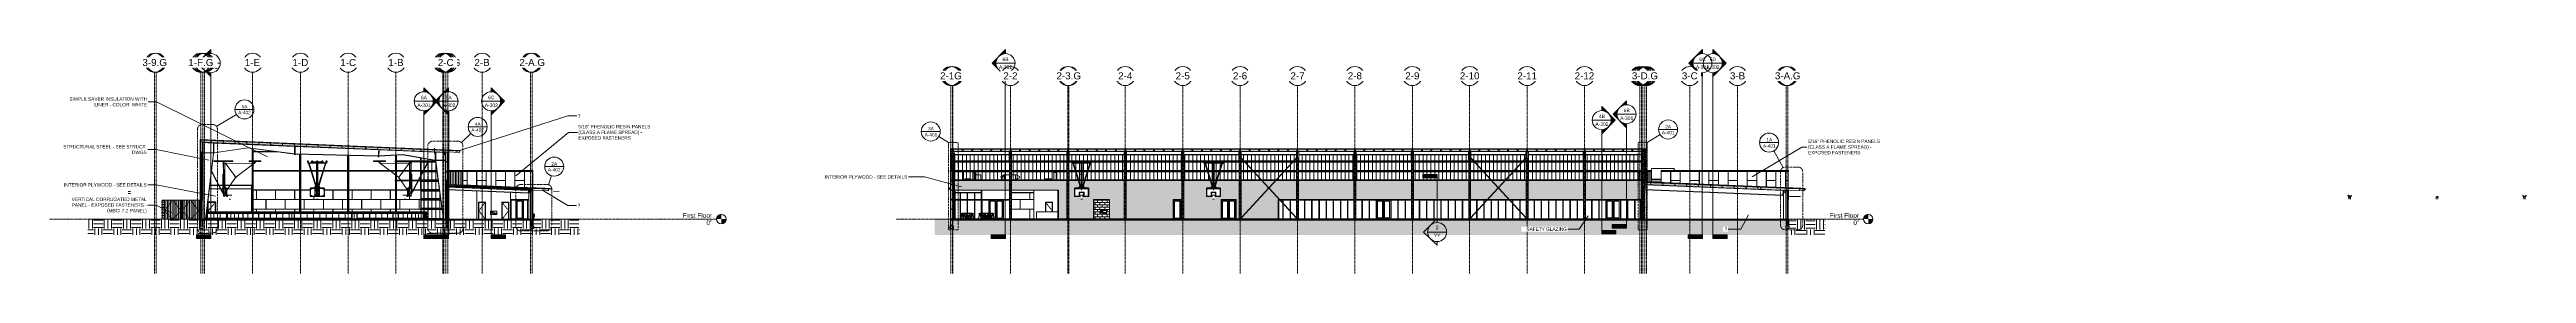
# Model space of a CAD drawing. Header units: inches. Extents: x 21386 to 98813, y -290 to 853.
# Drawn here: x 31053 to 43545, y -273 to 853 of the extents above; entities that cross this region are included whole.
import ezdxf

# ---------------------------------------------------------------- set-up
doc = ezdxf.new("R2010")
doc.units = ezdxf.units.IN
doc.header["$MEASUREMENT"] = 0
for name, pattern in [('Dash 1_16_', [0.125, 0.0625, -0.0625]), ('Dash Dot 3_16_', [0.3125, 0.1875, -0.0625, 0, -0.0625]), ('Grid Line 1_2_', [0.875, 0.5, -0.125, 0.125, -0.125]), ('Hidden 1_8_', [0.1875, 0.125, -0.0625])]:
    doc.linetypes.add(name, pattern=pattern)
for name, color, linetype, lineweight in [('A-ANNO-IDEN', 131, 'Continuous', 9), ('A-ANNO-SYMB', 150, 'Continuous', 9), ('A-CLNG', 13, 'Continuous', 13), ('A-CLNG-PATT', 13, 'Continuous', 25), ('A-DETL', 90, 'Continuous', 70), ('A-DOOR', 31, 'Continuous', 13), ('A-DOOR-FRAM', 31, 'Continuous', 9), ('A-FLOR', 192, 'Continuous', 13), ('A-FLOR-HRAL', 11, 'Continuous', 13), ('A-FLOR-LEVL', 51, 'Continuous', 9), ('A-FLOR-MCUT', 51, 'Continuous', 9), ('A-FLOR-PATT', 8, 'Continuous', 25), ('A-GLAZ-CURT', 52, 'Continuous', 13), ('A-GLAZ-CWMG', 51, 'Continuous', 13), ('A-ROOF', 132, 'Continuous', 13), ('A-ROOF-OTLN', 132, 'Continuous', 9), ('A-ROOF-PATT', 132, 'Continuous', 13), ('A-WALL', 113, 'Continuous', 13), ('A-WALL-PATT', 111, 'Continuous', 25), ('C-TOPO', 7, 'Continuous', 13), ('EOP-PR', 4, 'Continuous', 70), ('G-ANNO-SYMB', 111, 'Continuous', 9), ('I-FURN', 30, 'Continuous', 13), ('I-WALL', 2, 'Continuous', 13), ('L-SITE-WALL', 31, 'Continuous', 13), ('M-EQPM', 50, 'Continuous', 13), ('P-SANR-FIXT', 6, 'Continuous', 13), ('Q-CASE', 31, 'Continuous', 13), ('Q-SPCQ', 91, 'Continuous', 13), ('S-BEAM', 12, 'Continuous', 13), ('S-COLS', 52, 'Continuous', 13), ('S-FNDN', 32, 'Continuous', 13), ('S-GRID', 1, 'Continuous', 9), ('S-GRID-IDEN', 1, 'Continuous', 9)]:
    doc.layers.add(name, color=color, linetype=linetype, lineweight=lineweight)
doc.styles.add('Arial_1', font='arial.ttf', dxfattribs={"height": 23.60479})
doc.styles.add('Arial_2', font='arial.ttf', dxfattribs={"height": 35.407186})
doc.styles.add('Arial_3', font='arial.ttf', dxfattribs={"height": 17.703593})
doc.styles.add('Century Gothic', font='GOTHIC.TTF', dxfattribs={"height": 17.245342})
pattern_1 = [(50, (22011.01, 102), (55.0854, -4.8198), [5.76, -63.36]), (355, (22011.01, 102), (-10.6557, 57.7685), [4.608, -50.688]), (100.451, (22015.6, 101.6), (44.4295, 52.9487), [4.895, -53.848]), (46.184, (22011.01, 117.36), (81.9644, -12.712), [8.64, -95.04]), (96.636, (22017.84, 116.3), (71.7815, 74.8124), [7.343, -80.772]), (351.184, (22011.01, 117.36), (71.782, 74.8124), [6.912, -76.032]), (21, (22018.69, 113.52), (45.842, -30.9215), [5.76, -63.36]), (326, (22018.69, 113.52), (18.687, 55.6915), [4.608, -50.688]), (71.451, (22022.51, 110.943), (64.529, 24.77), [4.895, -53.848]), (37.5, (22011.012, 102), (0.9339, 25.5668), [2.534, -47.539, 2.534, -48.922, -50.88]), (37.5, (22011.012, 102), (0.9339, 25.5668), [-101.53, 2.534, -48.346]), (7.5, (22011.012, 102), (20.204, 30.2913), [2.534, -26.803, 2.534, -46.387, -19.392]), (7.5, (22011.012, 102), (20.204, 30.2913), [-78.259, 2.534, -16.858]), (327.5, (21993.885, 102), (40.9978, -1.7324), [2.534, -16.666, 2.534, -57.37, -79.488]), (327.5, (21993.885, 102), (40.9978, -1.7324), [-79.104, 2.534, -76.954]), (317.5, (21986.205, 102), (44.7889, 7.6878), [2.534, -22.426, 2.534, -37.248, -56.448]), (317.5, (21986.205, 102), (44.7889, 7.6878), [-64.742, 2.534, -53.914])]
pattern_2 = [(0, (22011.01, 102), (48, 48), [48, -48]), (0, (22011.01, 120), (48, 48), [48, -48]), (0, (22011.01, 138), (48, 48), [48, -48]), (90, (22017.01, 144), (-48, 48), [48, -48]), (90, (22035.01, 144), (-48, 48), [48, -48]), (90, (22053.01, 144), (-48, 48), [48, -48])]
pattern_3 = [(161.57, (22011.972, 102.96), (-7.6802237, -0.0009796), [0, -54.643, 6.067, 0]), (18.43, (22010.052, 102.96), (-7.6802237, 0.0009796), [0, -54.643, 6.067, 0]), (108.43, (22011.972, 102.96), (3.8382953, -19.2013653), [18.211, -42.499]), (71.57, (22010.052, 102.96), (3.8382953, 19.2013653), [18.211, -42.499])]
pattern_4 = [(45, (22011.012, 102), (-19.007, 19.007), []), (45, (22011.012, 130.8), (-19.007, 19.007), [])]
pattern_5 = [(0, (22011.012, 102), (0, 24), []), (90, (22011.012, 102), (-24, 1e-15), [])]
pattern_6 = [(0, (22785.02, 0.88), (-193, 193), [48, -145]), (90, (22785.02, 0.88), (-193, 1e-14), [96, -97]), (180, (22833.02, 96.88), (-193, 193), [48, -145]), (90, (22833.02, 0.88), (-193, 1e-14), [96, -97]), (180, (22833.02, 97.38), (-193, 193), [48, -145]), (90, (22833.02, 97.38), (-193, 1e-14), [96, -97]), (0, (22785.02, 193.38), (-193, 193), [48, -145]), (90, (22785.02, 97.38), (-193, 1e-14), [96, -97]), (0, (22833.27, 48.62), (-193, 193), [48, -145]), (90, (22833.27, 0.5), (-193, 1e-14), [48.125, -144.875]), (90, (22881.27, 0.5), (-193, 1e-14), [48.125, -144.875]), (0, (22833.27, 145.12), (-193, 193), [48, -145]), (90, (22833.27, 49.12), (-193, 1e-14), [96, -97]), (180, (22881.27, 49.12), (-193, 193), [48, -145]), (90, (22881.27, 49.12), (-193, 1e-14), [96, -97]), (90, (22833.27, 145.62), (-193, 1e-14), [48, -145]), (180, (22881.27, 145.62), (-193, 193), [48, -145]), (90, (22881.27, 145.62), (-193, 1e-14), [48, -145]), (0, (22881.52, 0.88), (-193, 193), [48, -145]), (90, (22881.52, 0.88), (-193, 1e-14), [96, -97]), (180, (22929.52, 96.88), (-193, 193), [48, -145]), (90, (22929.52, 0.88), (-193, 1e-14), [96, -97]), (180, (22929.52, 97.38), (-193, 193), [48, -145]), (90, (22929.52, 97.38), (-193, 1e-14), [96, -97]), (0, (22881.52, 193.38), (-193, 193), [48, -145]), (90, (22881.52, 97.38), (-193, 1e-14), [96, -97]), (0, (22929.77, 48.62), (-193, 193), [48, -145]), (90, (22929.77, 0.5), (-193, 1e-14), [48.125, -144.875]), (90, (22977.77, 0.5), (-193, 1e-14), [48.125, -144.875]), (0, (22929.77, 145.12), (-193, 193), [48, -145]), (90, (22929.77, 49.12), (-193, 1e-14), [96, -97]), (180, (22977.77, 49.12), (-193, 193), [48, -145]), (90, (22977.77, 49.12), (-193, 1e-14), [96, -97]), (90, (22929.77, 145.62), (-193, 1e-14), [48, -145]), (180, (22977.77, 145.62), (-193, 193), [48, -145]), (90, (22977.77, 145.62), (-193, 1e-14), [48, -145])]
pattern_7 = [(180, (21214.803, 337.75), (-1e-15, -8), [])]
pattern_8 = [(50, (-87914.36, 98.42), (55.0854, -4.819842), [5.76, -63.36]), (355, (-87914.36, 98.42), (-10.65569, 57.76853), [4.608, -50.688]), (100.451, (-87909.77, 98.02), (44.429468, 52.94866), [4.895, -53.848]), (46.184, (-87914.36, 113.78), (81.96444, -12.71212), [8.64, -95.04]), (96.636, (-87907.53, 112.72), (71.7815, 74.81238), [7.343, -80.772]), (351.184, (-87914.36, 113.78), (71.78195, 74.81243), [6.912, -76.032]), (21, (-87906.68, 109.94), (45.84207, -30.92146), [5.76, -63.36]), (326, (-87906.68, 109.94), (18.687064, 55.691476), [4.608, -50.688]), (71.451, (-87902.86, 107.363), (64.52891, 24.77011), [4.895, -53.848]), (37.5, (-87914.362, 98.42), (0.9338946, 25.566816), [2.534, -47.539, 2.534, -48.922, -50.88]), (37.5, (-87914.362, 98.42), (0.9338946, 25.566816), [-101.53, 2.534, -48.346]), (7.5, (-87914.362, 98.42), (20.20404, 30.291303), [2.534, -26.803, 2.534, -46.387, -19.392]), (7.5, (-87914.362, 98.42), (20.20404, 30.291303), [-78.259, 2.534, -16.858]), (327.5, (-87931.488, 98.42), (40.9977845, -1.7324026), [2.534, -16.666, 2.534, -57.37, -79.488]), (327.5, (-87931.488, 98.42), (40.9977845, -1.7324026), [-79.104, 2.534, -76.954]), (317.5, (-87939.168, 98.42), (44.788883, 7.687839), [2.534, -22.426, 2.534, -37.248, -56.448]), (317.5, (-87939.168, 98.42), (44.788883, 7.687839), [-64.742, 2.534, -53.914])]
pattern_9 = [(0, (-87914.36, 98.42), (48, 48), [48, -48]), (0, (-87914.36, 116.42), (48, 48), [48, -48]), (0, (-87914.36, 134.42), (48, 48), [48, -48]), (90, (-87908.36, 140.42), (-48, 48), [48, -48]), (90, (-87890.36, 140.42), (-48, 48), [48, -48]), (90, (-87872.36, 140.42), (-48, 48), [48, -48])]
pattern_10 = [(90, (-86799.93, -1108), (-193, -193), [48, -145]), (180, (-86799.93, -1108), (-2e-14, -193), [96, -97]), (270, (-86895.93, -1060), (-193, -193), [48, -145]), (180, (-86799.93, -1060), (-2e-14, -193), [96, -97]), (270, (-86896.43, -1060), (-193, -193), [48, -145]), (180, (-86896.43, -1060), (-2e-14, -193), [96, -97]), (90, (-86992.43, -1108), (-193, -193), [48, -145]), (180, (-86896.43, -1108), (-2e-14, -193), [96, -97]), (90, (-86847.68, -1059.75), (-193, -193), [48, -145]), (180, (-86799.56, -1059.75), (-2e-14, -193), [48.125, -144.875]), (180, (-86799.56, -1011.75), (-2e-14, -193), [48.125, -144.875]), (90, (-86944.18, -1059.75), (-193, -193), [48, -145]), (180, (-86848.18, -1059.75), (-2e-14, -193), [96, -97]), (270, (-86848.18, -1011.75), (-193, -193), [48, -145]), (180, (-86848.18, -1011.75), (-2e-14, -193), [96, -97]), (180, (-86944.68, -1059.75), (-2e-14, -193), [48, -145]), (270, (-86944.68, -1011.75), (-193, -193), [48, -145]), (180, (-86944.68, -1011.75), (-2e-14, -193), [48, -145]), (90, (-86799.93, -1011.5), (-193, -193), [48, -145]), (180, (-86799.93, -1011.5), (-2e-14, -193), [96, -97]), (270, (-86895.93, -963.5), (-193, -193), [48, -145]), (180, (-86799.93, -963.5), (-2e-14, -193), [96, -97]), (270, (-86896.43, -963.5), (-193, -193), [48, -145]), (180, (-86896.43, -963.5), (-2e-14, -193), [96, -97]), (90, (-86992.43, -1011.5), (-193, -193), [48, -145]), (180, (-86896.43, -1011.5), (-2e-14, -193), [96, -97]), (90, (-86847.68, -963.25), (-193, -193), [48, -145]), (180, (-86799.56, -963.25), (-2e-14, -193), [48.125, -144.875]), (180, (-86799.56, -915.25), (-2e-14, -193), [48.125, -144.875]), (90, (-86944.18, -963.25), (-193, -193), [48, -145]), (180, (-86848.18, -963.25), (-2e-14, -193), [96, -97]), (270, (-86848.18, -915.25), (-193, -193), [48, -145]), (180, (-86848.18, -915.25), (-2e-14, -193), [96, -97]), (180, (-86944.68, -963.25), (-2e-14, -193), [48, -145]), (270, (-86944.68, -915.25), (-193, -193), [48, -145]), (180, (-86944.68, -915.25), (-2e-14, -193), [48, -145])]
pattern_11 = [(161.57, (-87913.402, 99.38), (-7.680223697, -0.000979594), [0, -54.643, 6.067, 0]), (18.43, (-87915.322, 99.38), (-7.680223697, 0.000979594), [0, -54.643, 6.067, 0]), (108.43, (-87913.402, 99.38), (3.838295293, -19.201365322), [18.211, -42.499]), (71.57, (-87915.322, 99.38), (3.838295293, 19.201365322), [18.211, -42.499])]
pattern_12 = [(0, (-83953.65, 145.62), (-193, 193), [48, -145]), (90, (-83953.65, 145.62), (-193, 1e-14), [96, -97]), (180, (-83905.65, 241.62), (-193, 193), [48, -145]), (90, (-83905.65, 145.62), (-193, 1e-14), [96, -97]), (180, (-83905.65, 242.12), (-193, 193), [48, -145]), (90, (-83905.65, 242.12), (-193, 1e-14), [96, -97]), (0, (-83953.65, 338.12), (-193, 193), [48, -145]), (90, (-83953.65, 242.12), (-193, 1e-14), [96, -97]), (0, (-83905.4, 193.38), (-193, 193), [48, -145]), (90, (-83905.4, 145.25), (-193, 1e-14), [48.125, -144.875]), (90, (-83857.4, 145.25), (-193, 1e-14), [48.125, -144.875]), (0, (-83905.4, 289.88), (-193, 193), [48, -145]), (90, (-83905.4, 193.88), (-193, 1e-14), [96, -97]), (180, (-83857.4, 193.88), (-193, 193), [48, -145]), (90, (-83857.4, 193.88), (-193, 1e-14), [96, -97]), (90, (-83905.4, 290.38), (-193, 1e-14), [48, -145]), (180, (-83857.4, 290.38), (-193, 193), [48, -145]), (90, (-83857.4, 290.38), (-193, 1e-14), [48, -145]), (0, (-83857.15, 145.62), (-193, 193), [48, -145]), (90, (-83857.15, 145.62), (-193, 1e-14), [96, -97]), (180, (-83809.15, 241.62), (-193, 193), [48, -145]), (90, (-83809.15, 145.62), (-193, 1e-14), [96, -97]), (180, (-83809.15, 242.12), (-193, 193), [48, -145]), (90, (-83809.15, 242.12), (-193, 1e-14), [96, -97]), (0, (-83857.15, 338.12), (-193, 193), [48, -145]), (90, (-83857.15, 242.12), (-193, 1e-14), [96, -97]), (0, (-83808.9, 193.38), (-193, 193), [48, -145]), (90, (-83808.9, 145.25), (-193, 1e-14), [48.125, -144.875]), (90, (-83760.9, 145.25), (-193, 1e-14), [48.125, -144.875]), (0, (-83808.9, 289.88), (-193, 193), [48, -145]), (90, (-83808.9, 193.88), (-193, 1e-14), [96, -97]), (180, (-83760.9, 193.88), (-193, 193), [48, -145]), (90, (-83760.9, 193.88), (-193, 1e-14), [96, -97]), (90, (-83808.9, 290.38), (-193, 1e-14), [48, -145]), (180, (-83760.9, 290.38), (-193, 193), [48, -145]), (90, (-83760.9, 290.38), (-193, 1e-14), [48, -145])]
pattern_13 = [(45, (-87914.362, 98.42), (-19.00703, 19.00703), []), (45, (-87914.362, 127.22), (-19.00703, 19.00703), [])]
pattern_14 = [(0, (-87914.362, 98.42), (0, 24), []), (90, (-87914.362, 98.42), (-24, 1e-15), [])]

msp = doc.modelspace()

# ---------------------------------------------------------------- texts
at = {"layer": 'A-ANNO-SYMB', "char_height": 17.2, "attachment_point": 2, "line_spacing_factor": 0.984117, "style": 'Century Gothic'}
for s, insert, width in [('A-402', (32036, 545), 77.76), ('5A', (32036, 575), 36.94), ('A-402', (33212, 457), 77.76), ('4A', (33212, 487), 36.94), ('A-401', (35498, 433), 77.76), ('3A', (35498, 464), 36.94), ('A-401', (39216, 444), 77.76), ('2A', (39216, 474), 36.94), ('A-401', (39726, 377), 77.76), ('1A', (39726, 408), 36.94), ('A-402', (33598, 257), 77.76), ('2A', (33598, 287), 36.94)]:
    msp.add_mtext(s, dxfattribs=dict(at, insert=insert, width=width))
at = {"layer": 'G-ANNO-SYMB', "char_height": 17.7, "attachment_point": 2, "line_spacing_factor": 0.938532, "style": 'Arial_3'}
for s, insert, width in [('A-301', (39389, 774), 78.62), ('6C', (39389, 813), 37.58), ('A-302', (39442, 774), 78.62), ('6D', (39442, 813), 37.58), ('A-301', (32941, 582), 78.62), ('6A', (32941, 621), 36.07), ('A-302', (33066, 582), 78.62), ('6A', (33066, 621), 36.07), ('A-302', (33281, 582), 78.62), ('6C', (33281, 621), 37.58), ('4B', (38882, 526), 36.07), ('A-301', (39007, 517), 78.62), ('6B', (39007, 556), 36.07), ('A-302', (38882, 487), 78.62), ('YY', (38051, -74), 38.45), ('2', (38051, -33), 16.42)]:
    msp.add_mtext(s, dxfattribs=dict(at, insert=insert, width=width))

# ---------------------------------------------------------------- blocks, each defined once
blk = doc.blocks.new('Drinking_Fountain-Haws_Corporation-Wall_Mounted_1119 - 1119-355849-Building Section - North_South looking East _ Fitness Center')
at = {"layer": 'P-SANR-FIXT', "color": 8, "lineweight": 9}
for p, q in [((22617, 40), (22585, 40)), ((22585, 40), (22585, 23)), ((22585, 23), (22617, 23)), ((22587, 36), (22587, 30)), ((22587, 36), (22590, 36)), ((22590, 30), (22587, 30)), ((22588, 37), (22588, 36)), ((22588, 36), (22588, 36)), ((22588, 36), (22588, 36)), ((22588, 36), (22589, 36)), ((22590, 36), (22588, 36)), ((22590, 36), (22588, 36)), ((22588, 36), (22588, 36)), ((22590, 37), (22590, 38)), ((22590, 36), (22590, 37)), ((22590, 36), (22590, 36)), ((22590, 36), (22590, 36)), ((22590, 36), (22590, 36)), ((22590, 36), (22590, 36)), ((22590, 36), (22596, 36)), ((22596, 30), (22590, 30)), ((22596, 36), (22599, 36)), ((22599, 30), (22596, 30)), ((22599, 30), (22599, 36)), ((22603, 30), (22603, 24)), ((22603, 30), (22606, 30)), ((22606, 24), (22603, 24)), ((22604, 31), (22604, 30)), ((22604, 31), (22604, 31)), ((22606, 31), (22604, 31)), ((22604, 30), (22604, 30)), ((22604, 30), (22605, 30)), ((22606, 30), (22604, 30)), ((22606, 32), (22606, 32)), ((22606, 32), (22606, 31)), ((22606, 31), (22606, 32)), ((22606, 30), (22606, 31)), ((22606, 31), (22606, 31)), ((22606, 31), (22606, 31)), ((22606, 30), (22606, 30)), ((22606, 30), (22606, 30)), ((22606, 30), (22612, 30)), ((22612, 24), (22606, 24)), ((22612, 30), (22615, 30)), ((22615, 24), (22612, 24)), ((22615, 24), (22615, 30)), ((22617, 23), (22617, 40))]:
    blk.add_line(p, q, dxfattribs=at)
at = {"layer": 'P-SANR-FIXT', "color": 8, "lineweight": 9, "flags": 128}
for points in [[(22592, 34), (22592, 34), (22592, 34)], [(22593, 33), (22593, 33), (22593, 33), (22593, 33), (22593, 33), (22593, 33), (22593, 33), (22593, 33), (22593, 33), (22593, 33), (22593, 33), (22593, 33), (22593, 33), (22592, 33), (22592, 33), (22592, 33), (22592, 33), (22592, 33), (22592, 33), (22592, 33), (22592, 33), (22592, 33), (22592, 33), (22592, 33), (22592, 33), (22592, 33), (22592, 33), (22592, 33), (22592, 33), (22592, 33), (22592, 33), (22592, 33), (22592, 33), (22592, 33), (22592, 33), (22592, 33), (22592, 33), (22592, 33), (22592, 33), (22592, 33), (22592, 32), (22592, 32), (22592, 32), (22592, 32), (22592, 32), (22592, 32), (22592, 32), (22592, 32), (22592, 32), (22592, 32), (22592, 32), (22592, 32), (22592, 32), (22592, 32), (22592, 32), (22592, 32), (22592, 32), (22592, 32), (22592, 32), (22592, 32), (22592, 32), (22592, 32), (22592, 32), (22592, 32), (22592, 32), (22592, 32), (22592, 32), (22593, 32), (22593, 32), (22593, 32), (22593, 32), (22593, 32), (22593, 32), (22593, 32), (22593, 32), (22593, 32), (22593, 32), (22593, 32), (22593, 32), (22593, 32)], [(22593, 33), (22593, 33), (22593, 33), (22593, 33), (22593, 33), (22593, 33), (22593, 33), (22593, 33), (22593, 33), (22593, 33), (22593, 33), (22593, 33), (22593, 33), (22593, 33), (22593, 33), (22593, 33), (22593, 33), (22592, 33), (22592, 33), (22592, 33), (22592, 33), (22592, 33), (22592, 33), (22592, 33), (22592, 33), (22592, 33), (22592, 33), (22592, 33), (22592, 33), (22592, 33), (22592, 33), (22592, 33), (22592, 33), (22592, 33), (22592, 33), (22592, 33), (22592, 33), (22592, 33), (22592, 33), (22592, 33), (22592, 32), (22592, 32), (22592, 32), (22592, 32), (22592, 32), (22592, 32), (22592, 32), (22592, 32), (22592, 32), (22592, 32), (22592, 32), (22592, 32), (22592, 32), (22592, 32), (22592, 32), (22592, 32), (22592, 32), (22592, 32), (22592, 32), (22592, 32), (22592, 32), (22592, 32), (22592, 32), (22593, 32), (22593, 32), (22593, 32), (22593, 32), (22593, 32), (22593, 32), (22593, 32), (22593, 32), (22593, 32), (22593, 32), (22593, 32), (22593, 32), (22593, 32), (22593, 32), (22593, 32), (22593, 32), (22593, 32)], [(22592, 31), (22592, 31), (22592, 31), (22592, 31)], [(22592, 31), (22592, 31), (22592, 31), (22592, 31)], [(22593, 32), (22593, 32), (22593, 32), (22593, 32), (22593, 32), (22593, 32), (22593, 32), (22593, 32), (22593, 32), (22593, 32), (22593, 32), (22593, 32), (22593, 32), (22593, 32), (22593, 32), (22594, 32), (22594, 32), (22594, 32), (22594, 32), (22594, 32), (22594, 32), (22594, 32), (22594, 32), (22594, 32), (22594, 32), (22594, 32), (22594, 32), (22594, 32), (22594, 32), (22594, 32), (22594, 32), (22594, 32), (22594, 32), (22594, 32), (22594, 32), (22594, 32), (22594, 32), (22594, 32), (22594, 32), (22594, 32), (22594, 33), (22594, 33), (22594, 33), (22594, 33), (22594, 33), (22594, 33), (22594, 33), (22594, 33), (22594, 33), (22594, 33), (22594, 33), (22594, 33), (22594, 33), (22594, 33), (22594, 33), (22594, 33), (22594, 33), (22594, 33), (22594, 33), (22594, 33), (22594, 33), (22594, 33), (22594, 33), (22594, 33), (22594, 33), (22593, 33), (22593, 33), (22593, 33), (22593, 33), (22593, 33), (22593, 33), (22593, 33), (22593, 33), (22593, 33), (22593, 33), (22593, 33), (22593, 33), (22593, 33), (22593, 33), (22593, 33)], [(22593, 32), (22593, 32), (22593, 32), (22593, 32), (22593, 32), (22593, 32), (22593, 32), (22593, 32), (22593, 32), (22593, 32), (22593, 32), (22593, 32), (22593, 32), (22593, 32), (22593, 32), (22593, 32), (22593, 32), (22593, 32), (22593, 32), (22593, 32), (22594, 32), (22594, 32), (22594, 32), (22594, 32), (22594, 32), (22594, 32), (22594, 32), (22594, 32), (22594, 32), (22594, 32), (22594, 32), (22594, 32), (22594, 32), (22594, 32), (22594, 32), (22594, 32), (22594, 32), (22594, 32), (22594, 32), (22594, 32)], [(22594, 32), (22594, 33), (22594, 33), (22594, 33), (22594, 33), (22594, 33), (22594, 33), (22594, 33), (22594, 33), (22594, 33), (22594, 33), (22594, 33), (22594, 33), (22594, 33), (22594, 33), (22594, 33), (22594, 33), (22594, 33), (22594, 33), (22594, 33), (22594, 33), (22593, 33), (22593, 33), (22593, 33), (22593, 33), (22593, 33), (22593, 33), (22593, 33), (22593, 33), (22593, 33), (22593, 33), (22593, 33), (22593, 33), (22593, 33), (22593, 33), (22593, 33), (22593, 33), (22593, 33), (22593, 33), (22593, 33), (22593, 33)], [(22594, 34), (22594, 34), (22594, 34)], [(22594, 31), (22594, 31), (22594, 31), (22594, 31)], [(22594, 31), (22594, 31), (22594, 31)], [(22609, 28), (22609, 28), (22609, 28), (22609, 28), (22609, 28), (22609, 28), (22609, 28), (22609, 28), (22609, 28), (22609, 28), (22609, 28), (22609, 28), (22609, 28), (22609, 28), (22609, 28), (22609, 28), (22609, 28), (22608, 28), (22608, 28), (22608, 28), (22608, 28), (22608, 27), (22608, 27), (22608, 27), (22608, 27), (22608, 27), (22608, 27), (22608, 27), (22608, 27), (22608, 27), (22608, 27), (22608, 27), (22608, 27), (22608, 27), (22608, 27), (22608, 27), (22608, 27), (22608, 27), (22608, 27), (22608, 27), (22608, 27), (22608, 27), (22608, 27), (22608, 27), (22608, 27), (22608, 27), (22608, 27), (22608, 27), (22608, 27), (22608, 27), (22608, 27), (22608, 27), (22608, 27), (22608, 27), (22608, 27), (22608, 27), (22608, 27), (22608, 26), (22608, 26), (22608, 26), (22608, 26), (22608, 26), (22608, 26), (22609, 26), (22609, 26), (22609, 26), (22609, 26), (22609, 26), (22609, 26), (22609, 26), (22609, 26), (22609, 26), (22609, 26), (22609, 26), (22609, 26), (22609, 26), (22609, 26), (22609, 26), (22609, 26), (22609, 26)], [(22609, 28), (22609, 28), (22609, 28), (22609, 28), (22609, 28), (22609, 28), (22609, 28), (22609, 28), (22609, 28), (22609, 28), (22609, 28), (22609, 28), (22609, 28), (22608, 28), (22608, 28), (22608, 28), (22608, 28), (22608, 28), (22608, 28), (22608, 28), (22608, 28), (22608, 28), (22608, 28), (22608, 28), (22608, 28), (22608, 28), (22608, 27), (22608, 27), (22608, 27), (22608, 27), (22608, 27), (22608, 27), (22608, 27), (22608, 27), (22608, 27), (22608, 27), (22608, 27), (22608, 27), (22608, 27), (22608, 27), (22608, 27), (22608, 27), (22608, 27), (22608, 27), (22608, 27), (22608, 27), (22608, 27), (22608, 27), (22608, 27), (22608, 27), (22608, 27), (22608, 27), (22608, 27), (22608, 26), (22608, 26), (22608, 26), (22608, 26), (22608, 26), (22608, 26), (22608, 26), (22608, 26), (22608, 26), (22608, 26), (22608, 26), (22608, 26), (22608, 26), (22608, 26), (22609, 26), (22609, 26), (22609, 26), (22609, 26), (22609, 26), (22609, 26), (22609, 26), (22609, 26), (22609, 26), (22609, 26), (22609, 26), (22609, 26), (22609, 26)], [(22608, 28), (22608, 28), (22608, 28)], [(22608, 25), (22608, 25), (22608, 25), (22608, 25)], [(22608, 25), (22608, 25), (22608, 25), (22608, 25)], [(22609, 26), (22609, 26), (22609, 26), (22609, 26), (22609, 26), (22609, 26), (22609, 26), (22609, 26), (22609, 26), (22609, 26), (22609, 26), (22609, 26), (22609, 26), (22609, 26), (22609, 26), (22609, 26), (22609, 26), (22609, 26), (22609, 26), (22609, 26), (22610, 26), (22610, 26), (22610, 27), (22610, 27), (22610, 27), (22610, 27), (22610, 27), (22610, 27), (22610, 27), (22610, 27), (22610, 27), (22610, 27), (22610, 27), (22610, 27), (22610, 27), (22610, 27), (22610, 27), (22610, 27), (22610, 27), (22610, 27), (22610, 27), (22610, 27), (22610, 27), (22610, 27), (22610, 27), (22610, 27), (22610, 27), (22610, 27), (22610, 27), (22610, 27), (22610, 27), (22610, 27), (22610, 27), (22610, 27), (22610, 27), (22610, 27), (22610, 27), (22610, 27), (22610, 27), (22610, 28), (22609, 28), (22609, 28), (22609, 28), (22609, 28), (22609, 28), (22609, 28), (22609, 28), (22609, 28), (22609, 28), (22609, 28), (22609, 28), (22609, 28), (22609, 28), (22609, 28), (22609, 28), (22609, 28), (22609, 28), (22609, 28), (22609, 28), (22609, 28)], [(22609, 26), (22609, 26), (22609, 26), (22609, 26), (22609, 26), (22609, 26), (22609, 26), (22609, 26), (22609, 26), (22609, 26), (22609, 26), (22609, 26), (22609, 26), (22609, 26), (22609, 26), (22610, 26), (22610, 26), (22610, 26), (22610, 26), (22610, 26), (22610, 26), (22610, 26), (22610, 26), (22610, 26), (22610, 26), (22610, 26), (22610, 26), (22610, 27), (22610, 27), (22610, 27), (22610, 27), (22610, 27), (22610, 27), (22610, 27), (22610, 27), (22610, 27), (22610, 27), (22610, 27), (22610, 27), (22610, 27), (22610, 27), (22610, 27), (22610, 27), (22610, 27), (22610, 27), (22610, 27), (22610, 27), (22610, 27), (22610, 27), (22610, 27), (22610, 27), (22610, 27), (22610, 27), (22610, 27), (22610, 28), (22610, 28), (22610, 28), (22610, 28), (22610, 28), (22610, 28), (22610, 28), (22610, 28), (22610, 28), (22610, 28), (22610, 28), (22609, 28), (22609, 28), (22609, 28), (22609, 28), (22609, 28), (22609, 28), (22609, 28), (22609, 28), (22609, 28), (22609, 28), (22609, 28), (22609, 28), (22609, 28), (22609, 28), (22609, 28)], [(22610, 28), (22610, 28), (22610, 28)], [(22610, 25), (22610, 25), (22610, 25), (22610, 25)], [(22610, 25), (22610, 25), (22610, 25)]]:
    blk.add_lwpolyline(points, dxfattribs=at)
at = {"layer": 'P-SANR-FIXT', "color": 8, "lineweight": 9}
for points, knots in [([(22589, 38), (22589, 38), (22589, 38), (22589, 38), (22589, 38), (22589, 38), (22589, 38), (22589, 38), (22589, 38), (22589, 38), (22589, 38), (22589, 38), (22589, 38), (22589, 38), (22588, 38), (22588, 38), (22588, 37), (22588, 37), (22588, 37), (22588, 37), (22588, 37), (22588, 37), (22588, 37), (22588, 37), (22588, 37), (22588, 37), (22588, 37), (22588, 37), (22588, 37), (22588, 37), (22588, 37), (22588, 37), (22588, 37)], [0, 0, 0, 0, 0.111111, 0.166667, 0.222222, 0.277778, 0.305556, 0.333333, 0.361111, 0.388889, 0.416667, 0.444444, 0.479167, 0.513889, 0.548611, 0.583333, 0.618056, 0.652778, 0.6875, 0.722222, 0.756944, 0.774306, 0.782986, 0.791667, 0.826389, 0.861111, 0.878472, 0.887153, 0.895833, 0.913194, 0.930556, 1, 1, 1, 1]), ([(22588, 37), (22588, 37), (22588, 37), (22588, 37), (22588, 37), (22588, 37), (22588, 37)], [0, 0, 0, 0, 0.0555556, 0.0833333, 0.0972222, 0.1111111, 0.1111111, 0.1111111, 0.1111111]), ([(22590, 38), (22590, 38), (22590, 38), (22590, 38), (22590, 38), (22590, 38), (22590, 38), (22590, 38), (22590, 38), (22590, 38), (22590, 38), (22590, 38), (22590, 38), (22590, 38), (22590, 38), (22590, 38), (22590, 38), (22589, 38), (22589, 38)], [0, 0, 0, 0, 0.071429, 0.107143, 0.142857, 0.178571, 0.214286, 0.25, 0.285714, 0.321429, 0.357143, 0.392857, 0.428571, 0.464286, 0.5, 0.571429, 0.785714, 1, 1, 1, 1]), ([(22590, 37), (22590, 37), (22590, 37), (22590, 37), (22590, 37), (22590, 37), (22590, 37), (22590, 37), (22590, 37), (22590, 37), (22590, 37), (22590, 37), (22590, 37), (22590, 37), (22590, 37), (22590, 37), (22590, 37)], [0, 0, 0, 0, 0.1, 0.15, 0.2, 0.3, 0.35, 0.4, 0.475, 0.55, 0.5875, 0.625, 0.7, 0.775, 0.85, 1, 1, 1, 1]), ([(22590, 37), (22590, 37), (22590, 37), (22590, 37), (22590, 37), (22590, 37), (22590, 37), (22590, 37), (22590, 37), (22590, 37), (22590, 37), (22590, 37), (22590, 37), (22590, 37), (22590, 37), (22590, 37), (22590, 37), (22590, 37), (22590, 37), (22590, 37), (22590, 37), (22590, 37)], [0, 0, 0, 0, 0.1, 0.2, 0.25, 0.3, 0.35, 0.4, 0.45, 0.5, 0.55, 0.575, 0.6, 0.625, 0.65, 0.7, 0.75, 0.8, 0.85, 0.9, 1, 1, 1, 1]), ([(22590, 37), (22590, 37), (22590, 37), (22590, 37), (22590, 37), (22590, 37), (22590, 37), (22590, 37), (22590, 37), (22590, 37), (22590, 37), (22590, 37), (22590, 37), (22590, 37), (22590, 37), (22590, 37), (22590, 37), (22590, 37), (22590, 37), (22590, 37), (22590, 37), (22590, 37)], [0, 0, 0, 0, 0.1, 0.15, 0.2, 0.25, 0.3, 0.35, 0.375, 0.4, 0.425, 0.45, 0.5, 0.55, 0.6, 0.65, 0.7, 0.75, 0.8, 0.9, 1, 1, 1, 1]), ([(22590, 37), (22590, 37), (22590, 37), (22590, 37), (22590, 37), (22590, 37), (22590, 37), (22590, 37), (22590, 37), (22590, 37), (22590, 37), (22590, 37), (22590, 37), (22590, 37), (22590, 37), (22590, 37)], [0, 0, 0, 0, 0.2, 0.3, 0.35, 0.4, 0.475, 0.55, 0.5875, 0.625, 0.7, 0.775, 0.8125, 0.85, 1, 1, 1, 1]), ([(22605, 32), (22605, 32), (22605, 32), (22605, 32), (22605, 32), (22605, 32), (22605, 32), (22605, 32), (22605, 32), (22605, 32), (22605, 32), (22605, 32), (22605, 32), (22605, 32), (22605, 32), (22604, 32), (22604, 32), (22604, 32), (22604, 32), (22604, 32), (22604, 32), (22604, 32), (22604, 32), (22604, 32), (22604, 32), (22604, 32), (22604, 32), (22604, 32), (22604, 32), (22604, 32), (22604, 32), (22604, 31), (22604, 31)], [0, 0, 0, 0, 0.111111, 0.166667, 0.222222, 0.277778, 0.305556, 0.333333, 0.361111, 0.388889, 0.416667, 0.444444, 0.479167, 0.513889, 0.548611, 0.583333, 0.618056, 0.652778, 0.6875, 0.722222, 0.756944, 0.774306, 0.782986, 0.791667, 0.826389, 0.861111, 0.878472, 0.887153, 0.895833, 0.913194, 0.930556, 1, 1, 1, 1]), ([(22604, 31), (22604, 31), (22604, 32), (22604, 32), (22604, 32), (22604, 32), (22604, 32)], [0, 0, 0, 0, 0.0555556, 0.0833333, 0.0972222, 0.1111111, 0.1111111, 0.1111111, 0.1111111]), ([(22606, 32), (22606, 32), (22606, 32), (22606, 32), (22606, 32), (22606, 32), (22606, 32), (22606, 32), (22606, 32), (22606, 32), (22606, 32), (22606, 32), (22606, 32), (22606, 32), (22606, 32), (22606, 32), (22606, 32), (22605, 32), (22605, 32)], [0, 0, 0, 0, 0.071429, 0.107143, 0.142857, 0.178571, 0.214286, 0.25, 0.285714, 0.321429, 0.357143, 0.392857, 0.428571, 0.464286, 0.5, 0.571429, 0.785714, 1, 1, 1, 1]), ([(22606, 32), (22606, 32), (22606, 32), (22606, 32), (22606, 32), (22606, 32), (22606, 32), (22606, 32), (22606, 32), (22606, 32)], [0.7142857, 0.7142857, 0.7142857, 0.7142857, 0.7321429, 0.7857143, 0.8392857, 0.8660714, 0.8928571, 0.9464286, 1, 1, 1, 1]), ([(22606, 31), (22606, 31), (22606, 31), (22606, 31), (22606, 31), (22606, 31), (22606, 31), (22606, 31), (22606, 31)], [0, 0, 0, 0, 0.1, 0.15, 0.2, 0.3, 0.35, 0.4, 0.4, 0.4, 0.4]), ([(22606, 31), (22606, 31), (22606, 31), (22606, 31), (22606, 31), (22606, 31), (22606, 31), (22606, 31)], [0.6, 0.6, 0.6, 0.6, 0.625, 0.7, 0.775, 0.85, 1, 1, 1, 1]), ([(22606, 31), (22606, 31), (22606, 31), (22606, 31), (22606, 31), (22606, 31), (22606, 31), (22606, 31), (22606, 31), (22606, 31), (22606, 31), (22606, 31), (22606, 31), (22606, 31), (22606, 31), (22606, 31), (22606, 31), (22606, 31), (22606, 31), (22606, 31), (22606, 31), (22606, 31)], [0, 0, 0, 0, 0.1, 0.2, 0.25, 0.3, 0.35, 0.4, 0.45, 0.5, 0.55, 0.575, 0.6, 0.625, 0.65, 0.7, 0.75, 0.8, 0.85, 0.9, 1, 1, 1, 1]), ([(22606, 31), (22606, 31), (22606, 31), (22606, 31), (22606, 31), (22606, 31), (22606, 31), (22606, 31), (22606, 31), (22606, 31), (22606, 31), (22606, 31), (22606, 31), (22606, 31), (22606, 31), (22606, 31), (22606, 31), (22606, 31), (22606, 31), (22606, 31), (22606, 31), (22606, 31)], [0, 0, 0, 0, 0.1, 0.15, 0.2, 0.25, 0.3, 0.35, 0.375, 0.4, 0.425, 0.45, 0.5, 0.55, 0.6, 0.65, 0.7, 0.75, 0.8, 0.9, 1, 1, 1, 1]), ([(22606, 31), (22606, 31), (22606, 31), (22606, 31), (22606, 31), (22606, 31), (22606, 31)], [0, 0, 0, 0, 0.2, 0.3, 0.35, 0.4, 0.4, 0.4, 0.4]), ([(22606, 31), (22606, 31), (22606, 31), (22606, 31), (22606, 31), (22606, 31), (22606, 31), (22606, 31), (22606, 31)], [0.6, 0.6, 0.6, 0.6, 0.625, 0.7, 0.775, 0.8125, 0.85, 1, 1, 1, 1])]:
    blk.add_open_spline(points, degree=3, knots=knots, dxfattribs=at)
blk = doc.blocks.new('Locker Rooms and Restrooms_rvt-3-Building Section - North_South looking East _ Fitness Center')
at = {"color": 8, "lineweight": 9}
blk.add_blockref('Drinking_Fountain-Haws_Corporation-Wall_Mounted_1119 - 1119-355849-Building Section - North_South looking East _ Fitness Center', (0, 0), dxfattribs=at)
blk = doc.blocks.new('Struct_Xcel_Sports Complex_rvt-3-Building Section - North_South looking East _ Fitness Center')
at = {"layer": 'A-FLOR-PATT', "lineweight": 9}
h = blk.add_hatch(dxfattribs=at)
h.set_pattern_fill('FP_46', color=256, style=0, pattern_type=2)
h.set_pattern_definition(pattern_1)
h.paths.add_polyline_path([(21132, -6), (22791, -6), (22791, 0), (21132, 0), (21132, -2)], flags=0)
at = {"layer": 'A-WALL-PATT', "lineweight": 9}
h = blk.add_hatch(dxfattribs=at)
h.set_pattern_fill('FP_46', color=8, style=0, pattern_type=2)
h.set_pattern_definition(pattern_1)
h.paths.add_polyline_path([(21132, -36), (21132, 0), (21124, 0), (21124, -36)], flags=0)
h = blk.add_hatch(dxfattribs=at)
h.set_pattern_fill('FP_46', color=8, style=0, pattern_type=2)
h.set_pattern_definition(pattern_1)
h.paths.add_polyline_path([(22799, -36), (22799, 0), (22791, 0), (22791, -36)], flags=0)
at = {"layer": 'S-FNDN', "lineweight": 9}
h = blk.add_hatch(dxfattribs=at)
h.set_pattern_fill('FP_46', color=8, style=0, pattern_type=2)
h.set_pattern_definition(pattern_1)
h.paths.add_polyline_path([(21119, -48), (21137, -48), (21137, -36), (21119, -36), (21119, -41)], flags=0)
h = blk.add_hatch(dxfattribs=at)
h.set_pattern_fill('FP_46', color=8, style=0, pattern_type=2)
h.set_pattern_definition(pattern_1)
h.paths.add_polyline_path([(22802, -48), (22804, -48), (22804, -36), (22786, -36), (22786, -48)], flags=0)
at = {"layer": 'A-FLOR', "color": 7}
for p, q in [((22791, 0), (21132, 0)), ((21132, -6), (22791, -6))]:
    blk.add_line(p, q, dxfattribs=at)
at = {"layer": 'A-FLOR-MCUT', "color": 7, "lineweight": 13}
for p, q in [((21132, 0), (21132, -6)), ((22791, -6), (22791, 0))]:
    blk.add_line(p, q, dxfattribs=at)
at = {"layer": 'A-WALL', "color": 7}
for p, q in [((21132, -6), (21132, 0)), ((22791, 0), (22791, -6))]:
    blk.add_line(p, q, dxfattribs=at)
at = {"layer": 'L-SITE-WALL', "color": 7}
for p, q in [((21132, 0), (21124, 0)), ((21124, 0), (21124, -36)), ((21124, -36), (21132, -36)), ((21132, -36), (21132, -6)), ((22799, 0), (22791, 0)), ((22791, -6), (22791, -36)), ((22791, -36), (22799, -36)), ((22799, -36), (22799, 0))]:
    blk.add_line(p, q, dxfattribs=at)
at = {"layer": 'S-FNDN', "color": 7}
for p, q in [((21137, -36), (21119, -36)), ((21119, -36), (21119, -48)), ((21119, -48), (21137, -48)), ((21137, -48), (21137, -36)), ((22804, -36), (22786, -36)), ((22786, -36), (22786, -48)), ((22786, -48), (22804, -48)), ((22804, -48), (22804, -36))]:
    blk.add_line(p, q, dxfattribs=at)
blk = doc.blocks.new('W-Wide Flange-Column - B2_E-1389165-Building Section - North_South looking East _ Fitness Center')
at = {"layer": 'S-COLS', "color": 8, "lineweight": 9}
for p, q in [((22779, 145), (22779, 0)), ((22779, 145), (22779, 0)), ((22787, 145), (22787, 0)), ((22787, 142), (22787, 143))]:
    blk.add_line(p, q, dxfattribs=at)
blk = doc.blocks.new('W-Wide Flange - 1_-3_ deep-1401279-Building Section - North_South looking East _ Fitness Center')
at = {"layer": 'S-BEAM', "color": 8, "lineweight": 9}
for p, q in [((22778, 144), (22370, 161)), ((22370, 149), (22778, 132)), ((22778, 130), (22370, 147)), ((22779, 145), (22778, 144)), ((22778, 144), (22778, 143)), ((22778, 143), (22778, 132)), ((22778, 132), (22778, 130)), ((22778, 132), (22778, 132))]:
    blk.add_line(p, q, dxfattribs=at)
blk = doc.blocks.new('Girt_C - 8_D-1405488-Building Section - North_South looking East _ Fitness Center')
at = {"layer": 'S-BEAM', "lineweight": 9}
h = blk.add_hatch(dxfattribs=at)
h.set_pattern_fill('FP_37', color=8, style=0, pattern_type=2)
h.set_pattern_definition(pattern_4)
h.paths.add_polyline_path([(21128, 389), (21128, 390), (21128, 390), (21128, 390), (21124, 390), (21124, 389)], flags=0)
h.paths.add_polyline_path([(21124, 390), (21124, 397), (21124, 397), (21124, 390)], flags=0)
h.paths.add_polyline_path([(21128, 397), (21128, 397), (21128, 397), (21124, 397), (21124, 397), (21128, 397)], flags=0)
at = {"layer": 'S-BEAM', "color": 7}
for p, q in [((21128, 397), (21124, 397)), ((21124, 397), (21124, 390)), ((21124, 390), (21124, 397)), ((21124, 397), (21128, 397)), ((21128, 390), (21124, 390)), ((21124, 389), (21128, 389)), ((21128, 397), (21128, 397)), ((21128, 397), (21128, 397)), ((21128, 397), (21128, 397)), ((21128, 389), (21128, 390)), ((21128, 390), (21128, 390)), ((21128, 390), (21128, 390))]:
    blk.add_line(p, q, dxfattribs=at)
for centre, radius, start, end in [((21124, 397), 0.188, 90, 180), ((21124, 397), 0.0782, 92.1227, 180), ((21124, 390), 0.188, 180, 270), ((21124, 390), 0.0782, 180, 266.9576)]:
    blk.add_arc(centre, radius, start, end, dxfattribs=at)
blk = doc.blocks.new('FP_47-Building Section - North_South looking East _ Fitness Center')
at = {"layer": 'Q-SPCQ', "color": 8, "lineweight": 9}
for p, q in [((21268, 106), (21267, 106)), ((21267, 106), (21267, 106)), ((21267, 106), (21267, 106)), ((21267, 106), (21267, 106)), ((21267, 106), (21267, 106)), ((21267, 106), (21267, 106)), ((21267, 106), (21267, 106)), ((21267, 106), (21267, 106)), ((21267, 106), (21267, 106)), ((21267, 106), (21267, 106)), ((21267, 106), (21267, 106)), ((21267, 106), (21267, 106)), ((21267, 106), (21267, 106)), ((21267, 106), (21267, 105)), ((21267, 105), (21267, 105)), ((21267, 105), (21267, 105)), ((21267, 105), (21267, 105)), ((21267, 105), (21267, 105)), ((21267, 105), (21267, 105)), ((21267, 105), (21267, 105)), ((21267, 105), (21267, 105)), ((21267, 105), (21267, 105)), ((21267, 105), (21267, 105)), ((21267, 105), (21267, 105)), ((21267, 105), (21267, 105)), ((21267, 105), (21267, 105)), ((21267, 105), (21267, 105)), ((21267, 105), (21267, 105)), ((21267, 105), (21267, 105)), ((21267, 105), (21267, 105)), ((21267, 105), (21267, 105)), ((21267, 105), (21267, 105)), ((21267, 105), (21267, 105)), ((21267, 105), (21267, 105)), ((21267, 105), (21267, 105)), ((21267, 105), (21267, 105)), ((21267, 105), (21267, 104)), ((21267, 104), (21267, 104)), ((21267, 104), (21267, 104)), ((21267, 104), (21267, 104)), ((21267, 104), (21267, 104)), ((21267, 104), (21267, 104)), ((21267, 104), (21267, 104)), ((21267, 104), (21267, 104)), ((21267, 104), (21267, 104)), ((21267, 104), (21267, 104)), ((21267, 104), (21267, 104)), ((21267, 104), (21267, 104)), ((21267, 104), (21267, 104)), ((21267, 104), (21267, 103)), ((21267, 104), (21267, 104)), ((21267, 104), (21267, 104)), ((21267, 104), (21267, 104)), ((21267, 104), (21267, 104)), ((21267, 104), (21267, 104)), ((21267, 104), (21267, 104)), ((21267, 104), (21267, 104)), ((21267, 104), (21267, 104)), ((21267, 104), (21267, 104)), ((21267, 104), (21267, 104)), ((21267, 104), (21267, 104)), ((21267, 104), (21267, 104)), ((21267, 103), (21267, 103)), ((21267, 103), (21267, 103)), ((21267, 103), (21267, 103)), ((21267, 103), (21267, 103)), ((21267, 103), (21267, 103)), ((21267, 103), (21267, 103)), ((21267, 103), (21267, 103)), ((21267, 103), (21267, 103)), ((21267, 103), (21267, 103)), ((21267, 103), (21267, 103)), ((21267, 103), (21267, 103)), ((21267, 103), (21267, 103)), ((21267, 103), (21267, 103)), ((21267, 103), (21267, 103)), ((21267, 103), (21267, 103)), ((21267, 103), (21267, 103)), ((21267, 103), (21267, 103)), ((21267, 103), (21267, 103)), ((21267, 103), (21267, 103)), ((21267, 103), (21267, 103)), ((21267, 103), (21267, 103)), ((21267, 103), (21267, 102)), ((21267, 102), (21267, 102)), ((21267, 102), (21267, 102)), ((21267, 102), (21267, 102)), ((21267, 102), (21267, 102)), ((21267, 102), (21267, 102)), ((21267, 102), (21267, 102)), ((21267, 102), (21267, 102)), ((21267, 102), (21267, 102)), ((21267, 102), (21267, 102)), ((21267, 102), (21267, 102)), ((21267, 102), (21267, 102)), ((21267, 102), (21267, 102)), ((21267, 102), (21267, 102)), ((21267, 102), (21268, 102)), ((21269, 108), (21268, 108)), ((21268, 108), (21268, 108)), ((21268, 108), (21268, 107)), ((21268, 107), (21268, 107)), ((21268, 107), (21268, 107)), ((21268, 107), (21268, 107)), ((21268, 107), (21268, 107)), ((21268, 107), (21268, 107)), ((21268, 107), (21268, 107)), ((21268, 107), (21268, 107)), ((21268, 107), (21268, 107)), ((21268, 107), (21268, 107)), ((21268, 107), (21268, 107)), ((21268, 107), (21268, 107)), ((21268, 107), (21268, 107)), ((21268, 107), (21268, 107)), ((21268, 107), (21268, 107)), ((21268, 107), (21268, 107)), ((21268, 107), (21268, 107)), ((21268, 107), (21268, 107)), ((21268, 107), (21268, 107)), ((21268, 107), (21268, 107)), ((21268, 107), (21268, 107)), ((21268, 107), (21268, 107)), ((21268, 107), (21268, 106)), ((21268, 106), (21268, 106)), ((21268, 106), (21268, 106)), ((21268, 106), (21268, 106)), ((21268, 106), (21268, 106)), ((21268, 106), (21268, 106)), ((21268, 106), (21268, 106)), ((21268, 106), (21268, 106)), ((21268, 106), (21268, 106)), ((21268, 106), (21268, 106)), ((21268, 102), (21268, 102)), ((21268, 102), (21268, 102)), ((21268, 102), (21268, 102)), ((21268, 102), (21268, 102)), ((21268, 102), (21268, 102)), ((21268, 102), (21268, 102)), ((21268, 102), (21268, 102)), ((21268, 102), (21268, 102)), ((21268, 102), (21268, 101)), ((21268, 101), (21268, 101)), ((21268, 101), (21268, 101)), ((21268, 101), (21268, 101)), ((21270, 109), (21269, 109)), ((21269, 109), (21269, 109)), ((21269, 109), (21269, 109)), ((21269, 109), (21269, 108)), ((21269, 108), (21269, 108)), ((21269, 108), (21269, 108)), ((21269, 108), (21269, 108)), ((21269, 108), (21269, 108)), ((21269, 108), (21269, 108)), ((21269, 108), (21269, 108)), ((21269, 108), (21269, 108)), ((21269, 108), (21269, 108)), ((21269, 108), (21269, 108)), ((21269, 108), (21269, 108)), ((21269, 108), (21269, 108)), ((21269, 108), (21269, 108)), ((21269, 108), (21269, 108)), ((21269, 108), (21269, 108)), ((21269, 108), (21269, 108)), ((21269, 108), (21269, 108)), ((21269, 108), (21269, 108)), ((21269, 108), (21269, 108)), ((21269, 108), (21269, 108)), ((21269, 108), (21269, 108)), ((21271, 110), (21270, 110)), ((21270, 110), (21270, 109)), ((21270, 109), (21270, 109)), ((21270, 109), (21270, 109)), ((21270, 109), (21270, 109)), ((21270, 109), (21270, 109)), ((21270, 109), (21270, 109)), ((21270, 109), (21270, 109)), ((21270, 109), (21270, 109)), ((21270, 109), (21270, 109)), ((21270, 109), (21270, 109)), ((21270, 109), (21270, 109)), ((21270, 109), (21270, 109)), ((21270, 109), (21270, 109)), ((21270, 109), (21270, 109)), ((21270, 109), (21270, 109)), ((21270, 109), (21270, 109)), ((21270, 109), (21270, 109)), ((21270, 109), (21270, 109)), ((21270, 109), (21270, 109)), ((21270, 109), (21270, 109)), ((21271, 113), (21271, 113)), ((21271, 113), (21271, 113)), ((21271, 113), (21271, 113)), ((21271, 113), (21271, 113)), ((21271, 113), (21271, 113)), ((21271, 113), (21271, 113)), ((21271, 113), (21271, 112)), ((21271, 112), (21271, 112)), ((21271, 110), (21271, 110)), ((21271, 110), (21271, 110)), ((21271, 110), (21271, 110)), ((21271, 110), (21271, 110)), ((21271, 110), (21271, 110)), ((21271, 110), (21271, 110)), ((21271, 110), (21271, 110)), ((21271, 110), (21271, 110)), ((21271, 110), (21271, 110)), ((21271, 110), (21271, 110)), ((21271, 110), (21271, 110)), ((21271, 110), (21271, 110)), ((21271, 110), (21271, 110))]:
    blk.add_line(p, q, dxfattribs=at)
at = {"layer": 'Q-SPCQ', "color": 8, "lineweight": 9, "flags": 128}
blk.add_lwpolyline([(21267, 101), (21267, 103), (21267, 105), (21267, 106), (21267, 108), (21267, 109), (21267, 111), (21266, 112), (21266, 113)], dxfattribs=at)
blk = doc.blocks.new('FP_48-Building Section - North_South looking East _ Fitness Center')
at = {"layer": 'Q-SPCQ', "color": 8, "lineweight": 9}
for p, q in [((21271, 112), (21271, 112)), ((21271, 112), (21271, 112)), ((21271, 112), (21271, 112)), ((21271, 112), (21271, 112)), ((21271, 112), (21271, 112)), ((21271, 112), (21272, 112)), ((21272, 110), (21271, 110)), ((21271, 110), (21271, 110)), ((21271, 110), (21271, 110)), ((21271, 110), (21271, 110)), ((21271, 110), (21271, 110)), ((21271, 110), (21271, 110)), ((21271, 110), (21271, 110)), ((21272, 112), (21272, 112)), ((21272, 112), (21272, 112)), ((21272, 112), (21272, 112)), ((21272, 112), (21272, 112)), ((21272, 112), (21272, 112)), ((21272, 112), (21272, 112)), ((21272, 112), (21272, 112)), ((21272, 112), (21272, 112)), ((21272, 112), (21272, 112)), ((21272, 112), (21272, 112)), ((21272, 112), (21272, 112)), ((21272, 112), (21272, 112)), ((21272, 112), (21272, 112)), ((21272, 112), (21272, 112)), ((21272, 112), (21272, 112)), ((21272, 112), (21272, 112)), ((21272, 112), (21272, 111)), ((21272, 111), (21272, 111)), ((21272, 111), (21273, 111)), ((21273, 111), (21272, 111)), ((21272, 111), (21272, 111)), ((21272, 111), (21272, 111)), ((21272, 111), (21272, 111)), ((21272, 111), (21272, 111)), ((21272, 111), (21272, 111)), ((21272, 111), (21272, 111)), ((21272, 111), (21272, 111)), ((21272, 111), (21272, 111)), ((21272, 111), (21272, 111)), ((21272, 111), (21272, 111)), ((21272, 111), (21272, 111)), ((21272, 111), (21272, 111)), ((21272, 111), (21272, 111)), ((21272, 111), (21272, 111)), ((21272, 111), (21272, 111)), ((21272, 111), (21272, 110)), ((21272, 110), (21272, 110)), ((21274, 112), (21273, 112)), ((21273, 112), (21273, 112)), ((21273, 112), (21273, 112)), ((21273, 112), (21273, 112)), ((21273, 112), (21273, 112)), ((21273, 112), (21273, 112)), ((21273, 112), (21273, 112)), ((21273, 112), (21273, 112)), ((21273, 112), (21273, 112)), ((21273, 112), (21273, 112)), ((21273, 112), (21273, 112)), ((21273, 112), (21273, 112)), ((21273, 112), (21273, 111)), ((21273, 111), (21273, 111)), ((21273, 111), (21273, 111)), ((21273, 111), (21273, 111)), ((21273, 111), (21273, 111)), ((21273, 111), (21273, 111)), ((21273, 111), (21273, 111)), ((21273, 111), (21273, 111)), ((21273, 111), (21273, 111)), ((21273, 111), (21273, 111)), ((21273, 111), (21273, 111)), ((21273, 111), (21273, 111)), ((21273, 111), (21273, 111)), ((21273, 111), (21273, 111)), ((21273, 111), (21273, 111)), ((21273, 111), (21273, 111)), ((21273, 111), (21273, 111)), ((21273, 111), (21273, 111)), ((21273, 111), (21273, 111)), ((21273, 111), (21273, 111)), ((21273, 111), (21273, 111)), ((21273, 111), (21273, 110)), ((21273, 111), (21273, 111)), ((21273, 111), (21273, 111)), ((21273, 111), (21273, 111)), ((21273, 111), (21273, 111)), ((21273, 111), (21273, 111)), ((21273, 111), (21273, 111)), ((21273, 110), (21274, 110)), ((21274, 113), (21274, 113)), ((21274, 113), (21274, 113)), ((21274, 113), (21274, 113)), ((21274, 113), (21274, 113)), ((21274, 113), (21274, 113)), ((21274, 113), (21274, 113)), ((21274, 113), (21274, 112)), ((21274, 112), (21274, 112)), ((21274, 112), (21274, 112)), ((21274, 112), (21274, 112)), ((21274, 112), (21274, 112)), ((21274, 112), (21274, 112)), ((21274, 112), (21274, 112)), ((21274, 112), (21274, 112)), ((21274, 112), (21274, 112)), ((21274, 112), (21274, 112)), ((21274, 112), (21274, 112)), ((21274, 110), (21274, 110)), ((21274, 110), (21274, 110)), ((21274, 110), (21274, 110)), ((21274, 110), (21274, 110)), ((21274, 110), (21274, 110)), ((21274, 110), (21274, 110)), ((21274, 110), (21274, 110)), ((21274, 110), (21274, 110)), ((21274, 110), (21274, 110)), ((21274, 110), (21274, 110)), ((21274, 110), (21274, 110)), ((21274, 110), (21274, 110)), ((21274, 110), (21274, 110)), ((21274, 110), (21274, 110)), ((21274, 110), (21274, 110)), ((21274, 110), (21274, 110)), ((21274, 110), (21274, 110)), ((21274, 110), (21274, 110)), ((21274, 110), (21274, 110)), ((21274, 110), (21274, 110)), ((21274, 110), (21274, 109)), ((21274, 109), (21274, 109)), ((21274, 109), (21274, 109)), ((21274, 109), (21274, 109)), ((21274, 109), (21274, 109)), ((21274, 109), (21274, 109)), ((21274, 109), (21275, 109)), ((21275, 109), (21275, 109)), ((21275, 109), (21275, 109)), ((21275, 109), (21275, 109)), ((21275, 109), (21275, 109)), ((21275, 109), (21275, 109)), ((21275, 109), (21275, 109)), ((21275, 109), (21275, 109)), ((21275, 109), (21275, 109)), ((21275, 109), (21275, 109)), ((21275, 109), (21275, 109)), ((21275, 109), (21275, 109)), ((21275, 109), (21275, 109)), ((21275, 109), (21275, 109)), ((21275, 109), (21275, 109)), ((21275, 109), (21275, 109)), ((21275, 109), (21275, 109)), ((21275, 109), (21275, 108)), ((21275, 108), (21275, 108)), ((21275, 108), (21275, 108)), ((21275, 108), (21275, 108)), ((21275, 108), (21275, 108)), ((21275, 108), (21275, 108)), ((21275, 108), (21275, 108)), ((21275, 108), (21275, 108)), ((21275, 108), (21275, 108)), ((21275, 108), (21275, 108)), ((21275, 108), (21275, 108)), ((21275, 108), (21275, 108)), ((21275, 108), (21275, 108)), ((21275, 108), (21275, 108)), ((21275, 108), (21275, 108)), ((21275, 108), (21275, 108)), ((21275, 108), (21275, 108)), ((21275, 108), (21275, 108)), ((21275, 108), (21275, 108)), ((21275, 108), (21275, 108)), ((21275, 108), (21275, 108)), ((21275, 108), (21275, 108)), ((21275, 108), (21275, 108)), ((21275, 108), (21275, 107)), ((21275, 107), (21275, 107)), ((21275, 107), (21275, 107)), ((21275, 107), (21275, 107)), ((21275, 107), (21275, 107)), ((21275, 107), (21275, 107)), ((21275, 107), (21275, 107)), ((21275, 107), (21275, 107)), ((21275, 107), (21275, 107)), ((21275, 107), (21275, 107)), ((21275, 107), (21275, 107)), ((21275, 107), (21275, 107)), ((21275, 107), (21275, 107)), ((21275, 107), (21275, 107)), ((21275, 107), (21275, 107)), ((21275, 107), (21275, 107)), ((21275, 107), (21275, 107)), ((21275, 107), (21275, 107)), ((21275, 107), (21275, 107)), ((21275, 107), (21275, 107)), ((21275, 107), (21275, 107)), ((21275, 107), (21275, 107)), ((21275, 107), (21275, 107)), ((21275, 107), (21275, 106)), ((21275, 106), (21275, 106)), ((21275, 106), (21275, 106)), ((21275, 106), (21275, 106)), ((21275, 106), (21275, 106)), ((21275, 106), (21275, 106)), ((21275, 102), (21275, 102)), ((21275, 102), (21275, 102)), ((21275, 102), (21275, 102)), ((21275, 102), (21275, 102)), ((21275, 102), (21275, 101)), ((21275, 101), (21275, 101)), ((21275, 101), (21275, 101)), ((21275, 101), (21275, 101))]:
    blk.add_line(p, q, dxfattribs=at)
at = {"layer": 'Q-SPCQ', "color": 8, "lineweight": 9, "flags": 128}
blk.add_lwpolyline([(21276, 113), (21276, 111), (21275, 110), (21275, 108), (21275, 106), (21275, 105), (21275, 103), (21275, 102), (21275, 101)], dxfattribs=at)
blk = doc.blocks.new('FP_49-Building Section - North_South looking East _ Fitness Center')
at = {"layer": 'Q-SPCQ', "color": 8, "lineweight": 9}
for p, q in [((21264, 120), (21265, 120)), ((21265, 120), (21265, 119)), ((21265, 119), (21265, 119)), ((21265, 119), (21265, 119)), ((21265, 119), (21265, 119)), ((21265, 119), (21265, 119)), ((21265, 119), (21266, 119)), ((21266, 118), (21265, 118)), ((21265, 118), (21265, 117)), ((21265, 117), (21265, 117)), ((21265, 117), (21265, 117)), ((21265, 117), (21265, 117)), ((21265, 117), (21265, 117)), ((21265, 117), (21265, 117)), ((21265, 117), (21265, 117)), ((21265, 117), (21265, 117)), ((21265, 117), (21265, 117)), ((21265, 117), (21265, 116)), ((21265, 116), (21265, 116)), ((21265, 116), (21265, 116)), ((21265, 116), (21265, 116)), ((21265, 116), (21265, 116)), ((21265, 116), (21265, 116)), ((21265, 116), (21265, 116)), ((21265, 116), (21265, 116)), ((21265, 116), (21265, 116)), ((21265, 116), (21265, 115)), ((21265, 115), (21265, 115)), ((21265, 115), (21265, 115)), ((21265, 115), (21265, 115)), ((21265, 115), (21265, 115)), ((21265, 115), (21265, 115)), ((21265, 115), (21265, 115)), ((21265, 115), (21265, 115)), ((21265, 115), (21265, 115)), ((21265, 115), (21265, 114)), ((21265, 114), (21265, 114)), ((21265, 114), (21265, 114)), ((21265, 114), (21266, 114)), ((21266, 119), (21266, 119)), ((21266, 119), (21266, 119)), ((21266, 119), (21266, 118)), ((21267, 119), (21266, 119)), ((21266, 119), (21266, 119)), ((21266, 119), (21266, 119)), ((21266, 119), (21266, 119)), ((21266, 119), (21266, 119)), ((21266, 119), (21266, 118)), ((21266, 118), (21266, 118)), ((21266, 118), (21266, 118)), ((21266, 118), (21267, 118)), ((21266, 118), (21266, 118)), ((21266, 118), (21266, 118)), ((21266, 118), (21266, 118)), ((21266, 118), (21266, 118)), ((21266, 118), (21266, 118)), ((21266, 118), (21266, 118)), ((21266, 114), (21266, 114)), ((21266, 114), (21266, 114)), ((21266, 114), (21266, 114)), ((21266, 114), (21266, 114)), ((21266, 114), (21266, 114)), ((21267, 120), (21267, 120)), ((21267, 120), (21267, 119)), ((21267, 119), (21267, 119)), ((21267, 119), (21267, 119)), ((21267, 119), (21267, 119)), ((21267, 118), (21267, 118)), ((21267, 118), (21267, 118)), ((21267, 118), (21267, 118)), ((21267, 118), (21267, 118)), ((21267, 118), (21267, 118)), ((21267, 118), (21268, 117)), ((21268, 117), (21268, 117)), ((21268, 117), (21268, 117)), ((21268, 117), (21268, 117)), ((21268, 117), (21268, 117)), ((21268, 117), (21268, 117)), ((21268, 117), (21269, 117)), ((21269, 117), (21269, 117)), ((21269, 117), (21269, 116)), ((21269, 116), (21269, 116)), ((21269, 116), (21269, 116)), ((21269, 116), (21269, 116)), ((21269, 116), (21269, 116)), ((21269, 116), (21270, 116)), ((21270, 116), (21270, 116)), ((21270, 116), (21270, 116)), ((21270, 116), (21270, 116)), ((21270, 116), (21270, 115)), ((21270, 115), (21270, 115)), ((21270, 115), (21270, 115)), ((21270, 115), (21270, 115)), ((21270, 115), (21271, 115)), ((21271, 115), (21271, 115)), ((21271, 115), (21271, 115)), ((21271, 115), (21271, 115)), ((21271, 115), (21271, 115)), ((21271, 115), (21271, 114))]:
    blk.add_line(p, q, dxfattribs=at)
at = {"layer": 'Q-SPCQ', "color": 8, "lineweight": 9, "flags": 128}
blk.add_lwpolyline([(21266, 114), (21265, 115), (21264, 116), (21264, 117), (21263, 118), (21262, 119), (21262, 120)], dxfattribs=at)
blk = doc.blocks.new('FP_50-Building Section - North_South looking East _ Fitness Center')
at = {"layer": 'Q-SPCQ', "color": 8, "lineweight": 9}
for p, q in [((21271, 117), (21271, 117)), ((21271, 117), (21271, 117)), ((21271, 117), (21272, 117)), ((21272, 117), (21272, 117)), ((21272, 117), (21272, 116)), ((21272, 116), (21272, 116)), ((21272, 116), (21272, 116)), ((21272, 116), (21272, 116)), ((21272, 116), (21272, 116)), ((21272, 116), (21272, 116)), ((21272, 116), (21273, 116)), ((21273, 116), (21273, 116)), ((21273, 116), (21273, 115)), ((21273, 115), (21273, 115)), ((21273, 115), (21273, 115)), ((21273, 115), (21273, 115)), ((21273, 115), (21273, 115)), ((21273, 115), (21273, 115)), ((21273, 115), (21273, 115)), ((21273, 115), (21273, 115)), ((21273, 115), (21273, 115)), ((21273, 115), (21274, 114)), ((21274, 114), (21274, 114)), ((21274, 114), (21274, 114)), ((21274, 114), (21274, 114)), ((21274, 114), (21274, 114)), ((21274, 114), (21274, 114)), ((21274, 114), (21274, 114)), ((21274, 114), (21274, 114)), ((21274, 114), (21274, 114)), ((21276, 114), (21275, 114)), ((21275, 114), (21275, 114)), ((21275, 114), (21275, 114)), ((21275, 114), (21275, 114)), ((21277, 115), (21276, 115)), ((21276, 115), (21276, 115)), ((21276, 115), (21276, 115)), ((21276, 115), (21276, 114)), ((21276, 114), (21276, 114)), ((21276, 114), (21276, 114)), ((21276, 114), (21276, 114)), ((21276, 114), (21276, 114)), ((21278, 116), (21277, 116)), ((21277, 116), (21277, 116)), ((21277, 116), (21277, 115)), ((21277, 115), (21277, 115)), ((21277, 115), (21277, 115)), ((21277, 115), (21277, 115)), ((21277, 115), (21277, 115)), ((21277, 115), (21277, 115)), ((21279, 117), (21278, 117)), ((21278, 117), (21278, 117)), ((21278, 117), (21278, 116)), ((21278, 116), (21278, 116)), ((21278, 116), (21278, 116)), ((21278, 116), (21278, 116)), ((21278, 116), (21278, 116)), ((21278, 116), (21278, 116)), ((21278, 116), (21278, 116)), ((21280, 118), (21279, 118)), ((21279, 118), (21279, 118)), ((21279, 118), (21279, 118)), ((21279, 118), (21279, 118)), ((21279, 118), (21279, 117)), ((21279, 117), (21279, 117)), ((21279, 117), (21279, 117)), ((21279, 117), (21279, 117)), ((21279, 117), (21279, 117)), ((21279, 117), (21279, 117)), ((21279, 117), (21279, 117)), ((21280, 118), (21280, 118))]:
    blk.add_line(p, q, dxfattribs=at)
at = {"layer": 'Q-SPCQ', "color": 8, "lineweight": 9, "flags": 128}
blk.add_lwpolyline([(21280, 120), (21280, 119), (21279, 118), (21278, 116), (21278, 115), (21277, 114), (21276, 114)], dxfattribs=at)
blk = doc.blocks.new('FP_51-Building Section - North_South looking East _ Fitness Center')
at = {"layer": 'Q-SPCQ', "color": 8, "lineweight": 9}
for p, q in [((21266, 113), (21266, 113)), ((21266, 113), (21266, 113)), ((21266, 113), (21266, 113)), ((21266, 113), (21266, 113)), ((21266, 113), (21266, 113)), ((21266, 113), (21266, 113)), ((21266, 113), (21266, 113)), ((21266, 113), (21266, 113)), ((21266, 113), (21266, 113)), ((21266, 113), (21266, 113)), ((21266, 113), (21266, 113)), ((21266, 113), (21266, 113)), ((21266, 113), (21266, 113)), ((21266, 113), (21266, 113)), ((21266, 113), (21266, 113)), ((21266, 113), (21266, 113)), ((21266, 113), (21266, 113)), ((21266, 113), (21266, 113)), ((21266, 113), (21266, 113)), ((21266, 113), (21266, 113)), ((21266, 113), (21266, 113)), ((21266, 113), (21266, 113)), ((21266, 113), (21266, 113)), ((21266, 113), (21266, 113)), ((21266, 113), (21266, 113)), ((21266, 113), (21266, 113)), ((21266, 113), (21266, 113)), ((21266, 113), (21266, 113)), ((21266, 113), (21266, 113)), ((21266, 113), (21266, 113)), ((21266, 113), (21266, 113)), ((21266, 113), (21266, 113)), ((21266, 113), (21266, 113)), ((21266, 113), (21266, 113)), ((21266, 113), (21266, 113)), ((21267, 113), (21267, 113)), ((21267, 113), (21267, 113)), ((21267, 113), (21267, 113)), ((21267, 113), (21267, 113)), ((21267, 113), (21267, 113)), ((21267, 113), (21267, 113)), ((21267, 113), (21267, 113)), ((21267, 113), (21267, 113)), ((21267, 113), (21267, 113)), ((21267, 113), (21267, 113)), ((21267, 113), (21267, 113)), ((21267, 113), (21267, 113)), ((21267, 113), (21267, 113)), ((21267, 113), (21267, 113)), ((21268, 113), (21268, 113)), ((21268, 113), (21268, 113)), ((21268, 113), (21268, 113)), ((21268, 113), (21268, 113)), ((21268, 113), (21268, 113)), ((21268, 113), (21268, 113)), ((21268, 113), (21268, 113)), ((21268, 113), (21268, 113)), ((21268, 113), (21268, 113)), ((21268, 113), (21268, 113)), ((21268, 113), (21268, 113)), ((21268, 113), (21268, 113)), ((21268, 113), (21268, 113)), ((21268, 113), (21268, 113)), ((21268, 113), (21268, 113)), ((21268, 113), (21268, 113)), ((21268, 113), (21268, 113)), ((21268, 113), (21268, 113)), ((21268, 113), (21268, 113)), ((21268, 113), (21268, 113)), ((21268, 113), (21268, 113)), ((21268, 113), (21268, 113)), ((21268, 113), (21268, 113)), ((21268, 113), (21268, 113)), ((21268, 113), (21268, 113)), ((21268, 113), (21268, 113)), ((21268, 113), (21268, 113)), ((21268, 113), (21268, 113)), ((21268, 113), (21268, 113)), ((21268, 113), (21268, 113)), ((21268, 113), (21268, 113)), ((21268, 113), (21268, 113)), ((21268, 113), (21268, 113)), ((21268, 113), (21268, 113)), ((21268, 113), (21268, 113)), ((21268, 113), (21267, 113)), ((21267, 113), (21267, 113))]:
    blk.add_line(p, q, dxfattribs=at)
at = {"layer": 'Q-SPCQ', "color": 8, "lineweight": 9, "flags": 128}
blk.add_lwpolyline([(21266, 113), (21266, 113), (21266, 113), (21266, 113), (21266, 113), (21266, 113), (21266, 113), (21266, 113), (21266, 113), (21266, 114), (21266, 114), (21266, 114), (21266, 114)], dxfattribs=at)
blk = doc.blocks.new('FP_52-Building Section - North_South looking East _ Fitness Center')
at = {"layer": 'Q-SPCQ', "color": 8, "lineweight": 9}
for p, q in [((21276, 113), (21276, 113)), ((21276, 113), (21276, 113)), ((21276, 113), (21276, 113)), ((21276, 113), (21276, 113)), ((21276, 113), (21276, 113)), ((21276, 113), (21276, 113)), ((21276, 113), (21276, 113)), ((21276, 113), (21276, 113)), ((21276, 113), (21276, 113)), ((21276, 113), (21276, 113)), ((21276, 113), (21276, 113)), ((21276, 113), (21276, 113)), ((21276, 113), (21276, 113)), ((21276, 113), (21276, 113)), ((21276, 113), (21276, 113)), ((21276, 113), (21276, 113)), ((21276, 113), (21276, 113)), ((21276, 113), (21276, 113)), ((21276, 113), (21276, 113)), ((21276, 113), (21276, 113)), ((21276, 113), (21276, 113)), ((21276, 113), (21276, 113)), ((21276, 113), (21276, 113)), ((21276, 113), (21276, 113)), ((21276, 113), (21276, 113)), ((21276, 113), (21276, 113)), ((21276, 113), (21276, 113)), ((21276, 113), (21276, 113)), ((21276, 113), (21276, 113)), ((21276, 113), (21276, 113)), ((21276, 113), (21276, 113)), ((21276, 113), (21276, 113)), ((21276, 113), (21276, 113)), ((21276, 113), (21276, 113)), ((21276, 113), (21276, 113)), ((21276, 113), (21276, 113)), ((21276, 113), (21276, 113)), ((21276, 113), (21276, 113)), ((21277, 113), (21277, 113)), ((21277, 113), (21277, 113)), ((21277, 113), (21277, 113)), ((21277, 113), (21276, 113)), ((21276, 113), (21276, 113)), ((21276, 113), (21276, 113)), ((21276, 113), (21276, 113)), ((21276, 113), (21276, 113)), ((21276, 113), (21276, 113)), ((21276, 113), (21276, 113)), ((21276, 113), (21276, 113)), ((21276, 113), (21276, 113)), ((21276, 113), (21276, 113))]:
    blk.add_line(p, q, dxfattribs=at)
at = {"layer": 'Q-SPCQ', "color": 8, "lineweight": 9, "flags": 128}
blk.add_lwpolyline([(21276, 114), (21276, 114), (21276, 114), (21276, 113), (21276, 113), (21276, 113), (21276, 113), (21276, 113), (21276, 113), (21276, 113), (21276, 113), (21276, 113), (21276, 113)], dxfattribs=at)
blk = doc.blocks.new('Basketball_Backstop-Performance_Sports_Systems-3103-Ceiling_Hung - 27_-0_ to 27_-11 7_8_-652462-Building Section - North_South looking East _ Fitness Center')
at = {"layer": 'Q-SPCQ', "color": 8, "lineweight": 9}
for p, q in [((21239, 294), (21191, 294)), ((21191, 292), (21191, 294)), ((21191, 290), (21191, 292)), ((21191, 290), (21238, 290)), ((21238, 283), (21237, 283)), ((21237, 283), (21237, 281)), ((21237, 281), (21241, 281)), ((21239, 291), (21238, 291)), ((21238, 291), (21238, 290)), ((21238, 291), (21238, 291)), ((21238, 291), (21238, 291)), ((21238, 291), (21238, 291)), ((21239, 291), (21238, 291)), ((21238, 282), (21238, 283)), ((21239, 282), (21238, 282)), ((21238, 282), (21238, 282)), ((21241, 282), (21238, 282)), ((21238, 281), (21239, 281)), ((21238, 281), (21238, 281)), ((21238, 281), (21242, 153)), ((21287, 294), (21239, 294)), ((21239, 292), (21239, 290)), ((21239, 291), (21239, 291)), ((21239, 291), (21239, 291)), ((21239, 291), (21239, 291)), ((21239, 290), (21239, 291)), ((21239, 290), (21239, 290)), ((21239, 290), (21239, 290)), ((21239, 290), (21239, 290)), ((21240, 290), (21239, 290)), ((21239, 290), (21239, 290)), ((21239, 289), (21239, 286)), ((21239, 289), (21239, 289)), ((21239, 289), (21239, 289)), ((21240, 289), (21239, 289)), ((21239, 289), (21240, 289)), ((21239, 289), (21239, 289)), ((21240, 289), (21239, 289)), ((21239, 289), (21239, 289)), ((21239, 289), (21239, 289)), ((21239, 285), (21239, 282)), ((21239, 285), (21239, 282)), ((21239, 282), (21239, 282)), ((21239, 282), (21240, 282)), ((21239, 282), (21239, 282)), ((21239, 282), (21239, 282)), ((21239, 281), (21239, 280)), ((21240, 281), (21239, 281)), ((21239, 281), (21239, 281)), ((21239, 281), (21239, 281)), ((21239, 281), (21239, 281)), ((21239, 280), (21239, 280)), ((21240, 280), (21239, 280)), ((21240, 290), (21240, 292)), ((21240, 291), (21240, 291)), ((21240, 290), (21240, 291)), ((21240, 291), (21240, 291)), ((21240, 291), (21240, 291)), ((21240, 291), (21240, 291)), ((21240, 291), (21240, 291)), ((21240, 291), (21240, 291)), ((21240, 291), (21240, 291)), ((21240, 291), (21240, 290)), ((21240, 291), (21240, 291)), ((21240, 290), (21240, 290)), ((21240, 290), (21240, 290)), ((21240, 290), (21240, 290)), ((21240, 290), (21240, 290)), ((21240, 290), (21287, 290)), ((21240, 286), (21240, 289)), ((21240, 289), (21240, 289)), ((21240, 289), (21240, 289)), ((21240, 282), (21240, 285)), ((21240, 282), (21240, 285)), ((21240, 282), (21240, 282)), ((21240, 282), (21240, 282)), ((21240, 282), (21240, 282)), ((21240, 280), (21240, 281)), ((21240, 281), (21240, 281)), ((21240, 281), (21240, 281)), ((21240, 281), (21240, 281)), ((21243, 153), (21240, 280)), ((21243, 162), (21240, 280)), ((21241, 281), (21241, 283)), ((21241, 283), (21241, 283)), ((21241, 283), (21241, 282)), ((21241, 281), (21242, 281)), ((21242, 281), (21246, 281)), ((21247, 283), (21245, 283)), ((21245, 283), (21247, 283)), ((21245, 281), (21245, 283)), ((21245, 283), (21245, 281)), ((21245, 283), (21245, 283)), ((21245, 282), (21247, 282)), ((21247, 282), (21245, 282)), ((21246, 225), (21246, 281)), ((21248, 281), (21249, 282)), ((21249, 281), (21248, 282)), ((21248, 282), (21248, 282)), ((21248, 281), (21248, 282)), ((21248, 281), (21249, 278)), ((21248, 281), (21248, 281)), ((21252, 280), (21249, 282)), ((21251, 279), (21250, 279)), ((21250, 279), (21251, 278)), ((21251, 279), (21251, 279)), ((21251, 279), (21251, 279)), ((21251, 278), (21251, 279)), ((21251, 279), (21251, 279)), ((21251, 278), (21251, 278)), ((21299, 213), (21252, 277)), ((21252, 277), (21299, 213)), ((21253, 279), (21393, 281)), ((21393, 281), (21253, 279)), ((21287, 294), (21287, 292)), ((21287, 292), (21287, 290)), ((21393, 280), (21302, 211)), ((21302, 211), (21393, 280)), ((21398, 294), (21368, 294)), ((21368, 292), (21368, 294)), ((21368, 290), (21368, 292)), ((21368, 290), (21397, 290)), ((21397, 284), (21394, 283)), ((21394, 280), (21395, 281)), ((21395, 281), (21394, 281)), ((21394, 281), (21394, 281)), ((21394, 281), (21394, 281)), ((21394, 281), (21394, 280)), ((21398, 290), (21395, 290)), ((21395, 289), (21395, 290)), ((21395, 289), (21395, 288)), ((21395, 281), (21395, 281)), ((21396, 290), (21396, 290)), ((21396, 290), (21396, 290)), ((21396, 290), (21396, 290)), ((21396, 290), (21396, 290)), ((21396, 290), (21397, 290)), ((21396, 290), (21396, 290)), ((21396, 290), (21396, 290)), ((21396, 290), (21397, 290)), ((21396, 290), (21396, 290)), ((21396, 290), (21396, 290)), ((21396, 290), (21396, 290)), ((21396, 290), (21396, 290)), ((21396, 290), (21396, 290)), ((21396, 288), (21396, 287)), ((21396, 288), (21396, 287)), ((21396, 288), (21397, 288)), ((21396, 288), (21396, 287)), ((21396, 286), (21396, 286)), ((21396, 280), (21397, 283)), ((21398, 291), (21397, 291)), ((21397, 290), (21397, 291)), ((21397, 291), (21397, 291)), ((21397, 291), (21397, 291)), ((21397, 291), (21397, 291)), ((21397, 291), (21398, 291)), ((21397, 290), (21397, 290)), ((21397, 290), (21397, 290)), ((21397, 290), (21397, 290)), ((21397, 290), (21397, 290)), ((21397, 290), (21397, 290)), ((21397, 290), (21397, 290)), ((21397, 290), (21397, 290)), ((21397, 290), (21397, 290)), ((21397, 290), (21397, 290)), ((21397, 290), (21397, 290)), ((21397, 290), (21397, 290)), ((21397, 287), (21397, 288)), ((21397, 287), (21397, 288)), ((21397, 287), (21397, 288)), ((21397, 286), (21397, 284)), ((21397, 284), (21397, 283)), ((21397, 283), (21397, 284)), ((21397, 284), (21397, 284)), ((21397, 284), (21397, 284)), ((21397, 284), (21397, 284)), ((21398, 292), (21398, 290)), ((21398, 291), (21398, 291)), ((21398, 291), (21398, 291)), ((21398, 291), (21398, 291)), ((21398, 291), (21398, 290)), ((21398, 290), (21398, 290)), ((21398, 290), (21398, 290)), ((21398, 290), (21398, 290)), ((21399, 290), (21398, 290)), ((21398, 290), (21398, 290)), ((21398, 289), (21398, 289)), ((21398, 289), (21398, 289)), ((21399, 289), (21398, 289)), ((21398, 289), (21399, 289)), ((21398, 289), (21398, 289)), ((21399, 289), (21398, 289)), ((21398, 289), (21398, 289)), ((21398, 289), (21398, 289)), ((21428, 294), (21399, 294)), ((21399, 290), (21399, 292)), ((21399, 291), (21399, 291)), ((21399, 291), (21399, 291)), ((21399, 291), (21399, 291)), ((21399, 291), (21399, 291)), ((21399, 290), (21399, 291)), ((21399, 291), (21399, 290)), ((21399, 291), (21399, 291)), ((21399, 291), (21399, 291)), ((21399, 291), (21399, 291)), ((21399, 291), (21399, 291)), ((21399, 290), (21399, 290)), ((21399, 290), (21399, 290)), ((21399, 290), (21399, 290)), ((21402, 290), (21399, 290)), ((21399, 290), (21399, 290)), ((21399, 290), (21428, 290)), ((21399, 289), (21399, 289)), ((21399, 289), (21399, 289)), ((21399, 284), (21400, 286)), ((21400, 290), (21400, 290)), ((21400, 290), (21400, 290)), ((21400, 290), (21400, 290)), ((21400, 290), (21400, 290)), ((21400, 290), (21400, 290)), ((21400, 290), (21401, 290)), ((21400, 290), (21400, 290)), ((21400, 290), (21401, 290)), ((21400, 290), (21400, 290)), ((21400, 290), (21400, 290)), ((21400, 290), (21400, 290)), ((21400, 290), (21400, 290)), ((21400, 290), (21400, 290)), ((21400, 288), (21400, 287)), ((21400, 288), (21400, 287)), ((21400, 288), (21401, 288)), ((21400, 288), (21400, 287)), ((21401, 290), (21401, 290)), ((21401, 290), (21401, 290)), ((21401, 290), (21401, 290)), ((21401, 290), (21401, 290)), ((21401, 290), (21401, 290)), ((21401, 290), (21401, 290)), ((21401, 290), (21401, 290)), ((21401, 290), (21401, 290)), ((21401, 290), (21401, 290)), ((21401, 290), (21401, 290)), ((21401, 290), (21401, 290)), ((21401, 287), (21401, 288)), ((21401, 287), (21401, 288)), ((21401, 287), (21401, 288)), ((21402, 290), (21402, 289)), ((21402, 288), (21402, 289)), ((21428, 294), (21428, 292)), ((21428, 292), (21428, 290)), ((21178, 239), (21233, 135)), ((21234, 137), (21179, 243)), ((21233, 137), (21232, 136)), ((21232, 136), (21233, 136)), ((21233, 136), (21233, 137)), ((21233, 137), (21233, 137)), ((21233, 137), (21234, 137)), ((21233, 136), (21233, 136)), ((21233, 136), (21233, 136)), ((21234, 136), (21233, 136)), ((21233, 136), (21233, 135)), ((21234, 137), (21234, 137)), ((21234, 137), (21235, 137)), ((21235, 136), (21234, 136)), ((21234, 136), (21234, 136)), ((21235, 226), (21235, 128)), ((21235, 226), (21235, 226)), ((21235, 224), (21235, 226)), ((21239, 226), (21235, 226)), ((21235, 224), (21239, 224)), ((21235, 138), (21235, 131)), ((21235, 138), (21236, 138)), ((21235, 136), (21235, 137)), ((21235, 137), (21235, 137)), ((21235, 136), (21235, 136)), ((21236, 131), (21235, 131)), ((21235, 128), (21235, 130)), ((21239, 130), (21235, 130)), ((21235, 128), (21235, 128)), ((21235, 128), (21239, 128)), ((21236, 138), (21237, 138)), ((21237, 131), (21236, 131)), ((21237, 130), (21237, 224)), ((21237, 131), (21237, 138)), ((21239, 225), (21238, 225)), ((21238, 225), (21239, 225)), ((21238, 225), (21238, 225)), ((21238, 225), (21238, 225)), ((21238, 225), (21238, 225)), ((21238, 225), (21238, 225)), ((21238, 225), (21238, 225)), ((21238, 225), (21238, 225)), ((21238, 225), (21238, 225)), ((21238, 225), (21238, 225)), ((21238, 225), (21238, 225)), ((21239, 129), (21238, 129)), ((21238, 129), (21239, 129)), ((21238, 129), (21238, 129)), ((21238, 129), (21238, 129)), ((21238, 129), (21238, 129)), ((21238, 129), (21238, 129)), ((21238, 129), (21238, 129)), ((21238, 129), (21238, 129)), ((21238, 129), (21238, 129)), ((21238, 129), (21238, 129)), ((21238, 129), (21238, 129)), ((21239, 241), (21239, 226)), ((21239, 224), (21239, 226)), ((21239, 226), (21239, 224)), ((21240, 226), (21239, 226)), ((21239, 226), (21240, 226)), ((21239, 226), (21239, 225)), ((21239, 226), (21239, 226)), ((21240, 225), (21239, 225)), ((21239, 225), (21240, 225)), ((21239, 225), (21239, 224)), ((21239, 224), (21240, 224)), ((21240, 224), (21239, 224)), ((21239, 224), (21239, 162)), ((21239, 224), (21239, 224)), ((21239, 162), (21239, 136)), ((21239, 135), (21239, 130)), ((21239, 128), (21239, 130)), ((21239, 130), (21239, 128)), ((21240, 130), (21239, 130)), ((21239, 130), (21240, 130)), ((21239, 130), (21239, 129)), ((21239, 130), (21239, 130)), ((21242, 129), (21239, 129)), ((21239, 129), (21242, 129)), ((21239, 129), (21239, 128)), ((21239, 128), (21240, 128)), ((21240, 128), (21239, 128)), ((21239, 128), (21239, 120)), ((21239, 128), (21239, 128)), ((21240, 130), (21240, 130)), ((21240, 130), (21240, 130)), ((21240, 130), (21240, 130)), ((21240, 130), (21240, 130)), ((21240, 130), (21240, 130)), ((21240, 130), (21240, 130)), ((21240, 130), (21240, 130)), ((21240, 130), (21240, 130)), ((21240, 128), (21240, 128)), ((21240, 128), (21240, 128)), ((21240, 128), (21240, 128)), ((21240, 128), (21240, 128)), ((21240, 128), (21240, 128)), ((21240, 128), (21240, 128)), ((21240, 128), (21240, 128)), ((21240, 128), (21240, 128)), ((21242, 225), (21241, 225)), ((21241, 225), (21242, 225)), ((21243, 153), (21242, 153)), ((21246, 136), (21242, 136)), ((21242, 135), (21246, 135)), ((21243, 161), (21243, 162)), ((21246, 162), (21243, 162)), ((21243, 162), (21246, 162)), ((21243, 153), (21243, 153)), ((21245, 163), (21245, 163)), ((21245, 163), (21245, 163)), ((21245, 163), (21245, 163)), ((21245, 163), (21245, 163)), ((21246, 163), (21245, 163)), ((21245, 163), (21246, 163)), ((21245, 163), (21245, 163)), ((21245, 163), (21245, 163)), ((21245, 163), (21245, 163)), ((21245, 163), (21245, 163)), ((21245, 161), (21245, 161)), ((21245, 161), (21245, 161)), ((21245, 161), (21245, 161)), ((21245, 161), (21246, 161)), ((21246, 161), (21245, 161)), ((21245, 161), (21245, 161)), ((21245, 161), (21245, 161)), ((21245, 161), (21245, 161)), ((21245, 137), (21245, 136)), ((21245, 137), (21245, 137)), ((21245, 137), (21245, 137)), ((21245, 137), (21245, 137)), ((21246, 137), (21245, 137)), ((21245, 137), (21245, 136)), ((21245, 136), (21246, 136)), ((21245, 136), (21245, 136)), ((21245, 136), (21245, 136)), ((21245, 136), (21245, 136)), ((21245, 135), (21245, 135)), ((21245, 135), (21245, 135)), ((21245, 135), (21245, 135)), ((21245, 135), (21245, 135)), ((21245, 135), (21246, 135)), ((21246, 135), (21245, 135)), ((21245, 135), (21245, 135)), ((21245, 135), (21245, 135)), ((21245, 135), (21245, 135)), ((21245, 135), (21245, 135)), ((21246, 163), (21246, 225)), ((21246, 160), (21246, 164)), ((21246, 164), (21246, 164)), ((21246, 164), (21246, 160)), ((21246, 163), (21246, 161)), ((21246, 162), (21246, 163)), ((21247, 162), (21246, 162)), ((21246, 162), (21247, 162)), ((21246, 161), (21246, 162)), ((21246, 137), (21246, 161)), ((21246, 160), (21246, 147)), ((21246, 160), (21247, 160)), ((21246, 148), (21246, 149)), ((21246, 149), (21246, 149)), ((21246, 149), (21246, 148)), ((21246, 148), (21246, 148)), ((21246, 148), (21246, 148)), ((21247, 147), (21246, 147)), ((21246, 136), (21246, 137)), ((21247, 137), (21246, 137)), ((21247, 136), (21246, 136)), ((21246, 136), (21246, 135)), ((21246, 135), (21246, 136)), ((21246, 136), (21246, 136)), ((21246, 135), (21247, 135)), ((21246, 129), (21246, 135)), ((21246, 135), (21246, 135)), ((21246, 135), (21246, 135)), ((21246, 135), (21247, 135)), ((21246, 121), (21246, 129)), ((21247, 164), (21247, 119)), ((21247, 164), (21248, 164)), ((21247, 164), (21247, 164)), ((21247, 160), (21247, 160)), ((21247, 160), (21247, 160)), ((21247, 160), (21248, 160)), ((21248, 147), (21247, 147)), ((21248, 160), (21248, 164)), ((21249, 160), (21248, 160)), ((21248, 160), (21248, 160)), ((21248, 160), (21249, 160)), ((21248, 147), (21248, 160)), ((21248, 119), (21248, 147)), ((21249, 147), (21248, 147)), ((21249, 137), (21248, 137)), ((21249, 136), (21248, 136)), ((21248, 135), (21249, 135)), ((21248, 135), (21249, 135)), ((21249, 160), (21249, 160)), ((21249, 147), (21249, 160)), ((21249, 160), (21249, 160)), ((21249, 160), (21249, 123)), ((21249, 160), (21249, 160)), ((21249, 160), (21250, 160)), ((21253, 155), (21249, 155)), ((21249, 155), (21249, 154)), ((21249, 154), (21253, 154)), ((21249, 147), (21249, 147)), ((21249, 142), (21249, 142)), ((21249, 136), (21249, 136)), ((21249, 135), (21249, 135)), ((21250, 158), (21250, 160)), ((21250, 160), (21250, 160)), ((21251, 158), (21250, 158)), ((21250, 158), (21250, 155)), ((21250, 155), (21250, 155)), ((21250, 119), (21250, 154)), ((21254, 143), (21250, 138)), ((21250, 138), (21254, 143)), ((21250, 142), (21250, 142)), ((21251, 155), (21251, 158)), ((21251, 155), (21252, 155)), ((21252, 155), (21251, 155)), ((21252, 155), (21252, 155)), ((21253, 154), (21253, 153)), ((21253, 153), (21254, 153)), ((21254, 114), (21254, 156)), ((21254, 156), (21256, 156)), ((21254, 156), (21254, 148)), ((21254, 148), (21254, 156)), ((21254, 156), (21254, 156)), ((21254, 148), (21254, 148)), ((21300, 209), (21256, 146)), ((21256, 146), (21300, 209)), ((21256, 156), (21256, 114)), ((21298, 212), (21299, 213)), ((21299, 213), (21298, 213)), ((21298, 213), (21298, 212)), ((21298, 213), (21298, 213)), ((21298, 213), (21298, 213)), ((21298, 212), (21299, 209)), ((21302, 212), (21299, 213)), ((21301, 211), (21300, 210)), ((21300, 210), (21301, 210)), ((21301, 210), (21301, 211)), ((21301, 211), (21301, 211)), ((21301, 210), (21301, 210)), ((21301, 210), (21301, 210)), ((21239, 120), (21239, 116)), ((21242, 116), (21239, 116)), ((21246, 120), (21242, 120)), ((21242, 120), (21246, 120)), ((21246, 116), (21242, 116)), ((21245, 121), (21245, 121)), ((21245, 121), (21245, 121)), ((21245, 121), (21245, 121)), ((21245, 121), (21245, 121)), ((21246, 121), (21245, 121)), ((21245, 121), (21246, 121)), ((21245, 121), (21245, 121)), ((21245, 121), (21245, 121)), ((21245, 121), (21245, 121)), ((21245, 121), (21245, 121)), ((21245, 119), (21245, 119)), ((21245, 119), (21245, 119)), ((21245, 119), (21245, 119)), ((21245, 119), (21245, 119)), ((21245, 119), (21246, 119)), ((21246, 119), (21245, 119)), ((21245, 119), (21245, 119)), ((21245, 119), (21245, 119)), ((21245, 119), (21245, 119)), ((21245, 119), (21245, 119)), ((21246, 123), (21246, 123)), ((21246, 123), (21246, 119)), ((21246, 123), (21246, 123)), ((21246, 123), (21246, 119)), ((21246, 119), (21246, 123)), ((21246, 123), (21246, 123)), ((21246, 123), (21246, 123)), ((21246, 123), (21247, 123)), ((21246, 121), (21246, 119)), ((21246, 120), (21246, 121)), ((21246, 119), (21246, 120)), ((21246, 119), (21246, 119)), ((21247, 119), (21246, 119)), ((21246, 116), (21246, 119)), ((21247, 123), (21249, 123)), ((21249, 119), (21247, 119)), ((21249, 123), (21249, 123)), ((21249, 123), (21249, 119)), ((21249, 119), (21249, 123)), ((21249, 119), (21249, 119)), ((21249, 119), (21249, 119)), ((21250, 119), (21249, 119)), ((21249, 119), (21249, 119)), ((21251, 122), (21250, 122)), ((21250, 119), (21250, 118)), ((21250, 118), (21250, 119)), ((21250, 119), (21250, 119)), ((21250, 118), (21251, 118)), ((21254, 120), (21251, 122)), ((21251, 122), (21251, 122)), ((21251, 122), (21251, 119)), ((21251, 122), (21251, 122)), ((21251, 119), (21254, 117)), ((21251, 119), (21251, 118)), ((21251, 118), (21251, 119)), ((21254, 122), (21254, 114)), ((21254, 114), (21254, 122)), ((21254, 122), (21254, 122)), ((21256, 114), (21254, 114)), ((21254, 114), (21254, 114)), ((21256, 120), (21257, 120)), ((21257, 114), (21256, 114)), ((21261, 120), (21257, 120)), ((21257, 114), (21257, 120)), ((21260, 117), (21257, 115)), ((21258, 114), (21257, 115)), ((21257, 114), (21258, 114)), ((21260, 116), (21258, 114)), ((21260, 116), (21261, 118)), ((21260, 117), (21260, 116)), ((21261, 120), (21262, 120)), ((21262, 120), (21261, 120)), ((21261, 118), (21261, 120)), ((21262, 120), (21262, 120)), ((21267, 101), (21271, 101)), ((21271, 101), (21275, 101))]:
    blk.add_line(p, q, dxfattribs=at)
at = {"layer": 'Q-SPCQ', "color": 8, "lineweight": 9, "flags": 128}
for points in [[(21239, 294), (21239, 294), (21239, 294), (21239, 294), (21239, 294), (21239, 294), (21239, 294), (21239, 294), (21239, 294), (21239, 294), (21239, 294), (21239, 294), (21239, 294), (21239, 294), (21239, 294), (21239, 294), (21239, 294), (21239, 294), (21239, 294), (21239, 294), (21239, 294), (21239, 294), (21239, 294), (21239, 294), (21239, 294), (21239, 294), (21239, 294), (21239, 294), (21239, 294), (21239, 294), (21239, 294), (21239, 294), (21239, 294), (21239, 294), (21239, 294), (21239, 294), (21239, 294), (21239, 294), (21239, 294), (21239, 294), (21239, 294)], [(21239, 294), (21239, 294), (21239, 294)], [(21239, 294), (21239, 294), (21239, 294), (21239, 294)], [(21239, 294), (21239, 294), (21239, 294), (21239, 294)], [(21239, 294), (21239, 294), (21239, 294)], [(21239, 294), (21239, 294), (21239, 294), (21239, 294), (21239, 294), (21239, 294), (21239, 294), (21239, 294), (21240, 294), (21240, 294), (21240, 294), (21240, 294), (21240, 294), (21240, 294), (21240, 294), (21240, 294), (21240, 294), (21240, 294), (21240, 294), (21240, 294), (21240, 294), (21240, 294), (21240, 294), (21240, 294), (21240, 294), (21240, 294), (21240, 294), (21240, 294), (21240, 294), (21240, 294), (21240, 294), (21240, 294), (21240, 294), (21240, 294), (21240, 294), (21240, 294), (21240, 294), (21240, 294), (21240, 294), (21240, 294), (21240, 294)], [(21239, 294), (21239, 294), (21239, 294), (21239, 294), (21239, 294), (21239, 294), (21239, 294), (21239, 294), (21239, 294), (21239, 294), (21239, 294), (21239, 294), (21239, 294), (21239, 294), (21239, 294), (21239, 294), (21239, 294), (21239, 294), (21239, 294), (21239, 294), (21239, 294), (21239, 294), (21239, 294), (21239, 294), (21239, 294), (21239, 294), (21239, 294), (21239, 294), (21239, 294), (21239, 294), (21239, 294), (21239, 294), (21239, 294), (21239, 294), (21239, 294), (21239, 294), (21239, 294), (21239, 294), (21239, 294), (21239, 294), (21239, 294)], [(21239, 294), (21239, 294), (21239, 294), (21239, 294), (21239, 294), (21239, 294), (21239, 294), (21239, 294), (21239, 294), (21239, 294), (21239, 294), (21239, 294), (21239, 294), (21239, 294)], [(21239, 294), (21239, 294), (21239, 294), (21239, 294), (21239, 294), (21239, 294), (21239, 294), (21239, 294), (21239, 294), (21239, 294), (21239, 294), (21239, 294), (21239, 294), (21239, 294), (21239, 294), (21239, 294), (21239, 294), (21239, 294), (21239, 294), (21239, 294), (21239, 294), (21239, 294), (21239, 294), (21239, 293), (21239, 293), (21239, 293), (21239, 293), (21239, 293), (21239, 293), (21239, 293), (21239, 293), (21239, 293), (21239, 293), (21239, 293), (21239, 293), (21239, 293), (21239, 293), (21239, 292), (21239, 292), (21239, 292), (21239, 292)], [(21239, 294), (21239, 294), (21239, 294), (21239, 294), (21239, 294), (21239, 294), (21239, 294), (21239, 294), (21240, 294), (21240, 294), (21240, 294), (21240, 294), (21240, 294), (21240, 294), (21240, 294), (21240, 294), (21240, 294), (21240, 294), (21240, 294), (21240, 294), (21240, 294), (21240, 294), (21240, 294), (21240, 294), (21240, 294), (21240, 294), (21240, 294), (21240, 294), (21240, 294), (21240, 294), (21240, 294), (21240, 294), (21240, 294), (21240, 294), (21240, 294), (21240, 294), (21240, 294), (21240, 294), (21240, 294), (21240, 294), (21240, 294)], [(21240, 294), (21240, 294), (21240, 294)], [(21240, 294), (21240, 294), (21240, 294), (21240, 294)], [(21240, 294), (21240, 294), (21240, 294), (21240, 294)], [(21240, 294), (21240, 294), (21240, 294)], [(21240, 292), (21240, 292), (21240, 292), (21240, 292), (21240, 293), (21240, 293), (21240, 293), (21240, 293), (21240, 293), (21240, 293), (21240, 293), (21240, 293), (21240, 293), (21240, 293), (21240, 293), (21240, 293), (21240, 293), (21240, 294), (21240, 294), (21240, 294), (21240, 294), (21240, 294), (21240, 294), (21240, 294), (21240, 294), (21240, 294), (21240, 294), (21240, 294), (21240, 294), (21240, 294), (21240, 294), (21240, 294), (21240, 294), (21240, 294), (21240, 294), (21240, 294), (21240, 294), (21240, 294), (21240, 294), (21240, 294)], [(21240, 294), (21240, 294), (21240, 294), (21240, 294), (21240, 294), (21240, 294), (21240, 294), (21240, 294), (21240, 294), (21240, 294), (21240, 294), (21240, 294), (21240, 294), (21240, 294)], [(21244, 283), (21244, 283), (21244, 283), (21244, 283), (21244, 283), (21244, 283), (21244, 282), (21244, 282), (21244, 282), (21244, 282), (21245, 282), (21245, 282), (21245, 282), (21245, 282), (21245, 282), (21245, 282), (21245, 282), (21245, 282), (21245, 282), (21245, 282), (21245, 282), (21245, 282), (21245, 282), (21245, 282), (21245, 282), (21245, 282), (21245, 282), (21245, 282), (21245, 282), (21245, 282), (21245, 282), (21245, 282), (21245, 282), (21245, 282), (21245, 282), (21245, 282)], [(21245, 283), (21245, 283), (21245, 283), (21245, 283), (21245, 283), (21245, 283), (21245, 283), (21245, 283), (21245, 283), (21245, 283), (21245, 283), (21245, 283), (21245, 283), (21245, 283), (21245, 283), (21245, 283), (21245, 283), (21245, 283), (21245, 283), (21245, 283), (21245, 283), (21245, 283), (21245, 283), (21245, 283), (21245, 283), (21245, 283), (21245, 283), (21245, 283), (21245, 283), (21245, 283), (21245, 283), (21244, 283), (21244, 283), (21244, 283), (21244, 283), (21244, 283), (21244, 283), (21244, 283), (21244, 283), (21244, 283), (21244, 283)], [(21245, 282), (21245, 282), (21245, 282), (21245, 282), (21245, 282), (21245, 282), (21245, 282), (21245, 282), (21245, 282), (21245, 282), (21245, 282), (21245, 282), (21245, 282), (21245, 282), (21245, 282), (21245, 282), (21245, 282), (21245, 282), (21245, 282), (21245, 282), (21245, 282), (21245, 283), (21245, 283), (21245, 283), (21245, 283), (21245, 283), (21245, 283), (21245, 283), (21245, 283), (21245, 283), (21245, 283), (21245, 283)], [(21245, 283), (21245, 283), (21245, 283), (21245, 283), (21245, 283), (21245, 283), (21245, 283), (21245, 283), (21245, 283), (21245, 283), (21245, 283), (21245, 283), (21245, 283), (21245, 283), (21245, 283), (21245, 283), (21245, 283), (21245, 283), (21245, 283), (21245, 283), (21245, 283), (21245, 283), (21245, 283), (21245, 283), (21245, 283), (21245, 283), (21245, 283), (21245, 283), (21245, 283), (21245, 283), (21245, 283), (21245, 283), (21245, 283), (21245, 283), (21245, 283), (21245, 283), (21245, 283), (21245, 283), (21245, 283), (21245, 283), (21245, 283)], [(21247, 282), (21247, 282), (21247, 282), (21247, 282), (21247, 282), (21247, 282), (21247, 282), (21247, 282), (21247, 282), (21247, 282), (21247, 282), (21247, 282), (21247, 282), (21247, 282), (21247, 282), (21247, 282), (21247, 282), (21247, 282), (21247, 283), (21247, 283), (21247, 283), (21247, 283), (21247, 283), (21247, 283), (21247, 283), (21247, 283), (21247, 283), (21247, 283), (21247, 283), (21247, 283), (21247, 283), (21247, 283), (21247, 283), (21247, 283), (21247, 283), (21247, 283), (21247, 283), (21247, 283), (21247, 283), (21247, 283), (21247, 283)], [(21247, 283), (21247, 283), (21247, 283), (21247, 283), (21247, 283), (21247, 283), (21247, 283), (21247, 283), (21247, 283), (21247, 283), (21247, 283), (21247, 283), (21247, 283), (21247, 283), (21247, 283), (21247, 283), (21247, 283), (21247, 283), (21247, 283), (21247, 283), (21247, 283), (21247, 283), (21247, 283), (21247, 283), (21247, 283), (21247, 283), (21247, 283), (21247, 283), (21247, 283), (21247, 283), (21247, 283), (21247, 283), (21247, 283), (21247, 283), (21247, 283), (21247, 283), (21247, 283), (21247, 283), (21247, 283), (21247, 283), (21247, 283)], [(21248, 282), (21248, 282), (21248, 282), (21248, 282), (21248, 282), (21248, 282), (21248, 282), (21248, 282), (21248, 282), (21248, 282), (21248, 282), (21247, 282), (21247, 282), (21247, 282), (21247, 282), (21247, 282), (21247, 282), (21247, 282), (21247, 282), (21247, 282), (21247, 282), (21247, 282), (21247, 282), (21247, 282), (21247, 283), (21247, 283), (21247, 283), (21247, 283), (21247, 283), (21247, 283), (21247, 283), (21247, 283), (21247, 283), (21247, 283), (21247, 283), (21247, 283), (21247, 283), (21247, 283), (21247, 283), (21247, 283)], [(21247, 283), (21247, 283), (21247, 283), (21247, 283), (21247, 283), (21247, 283), (21247, 283), (21247, 283), (21247, 283), (21247, 283), (21247, 283), (21247, 283), (21247, 283), (21247, 283), (21247, 283), (21247, 283), (21247, 282), (21247, 282), (21247, 282), (21247, 282), (21247, 282), (21247, 282), (21247, 282), (21247, 282), (21247, 282), (21247, 282), (21247, 282), (21247, 282), (21247, 282), (21248, 282), (21248, 282), (21248, 282), (21248, 282), (21248, 282), (21248, 282), (21248, 282), (21248, 282), (21248, 282), (21248, 282), (21248, 282), (21248, 282)], [(21248, 283), (21248, 283), (21248, 283), (21248, 283), (21248, 283), (21248, 283), (21248, 283), (21248, 283), (21248, 283), (21248, 283), (21248, 283), (21248, 283), (21248, 283), (21248, 283), (21248, 283), (21248, 283), (21248, 283), (21247, 283), (21247, 283), (21247, 283), (21247, 283), (21247, 283), (21247, 283), (21247, 283), (21247, 283), (21247, 283), (21247, 283), (21247, 283), (21247, 283), (21247, 283), (21247, 283), (21247, 283), (21247, 283), (21247, 283), (21247, 283), (21247, 283), (21247, 283), (21247, 283), (21247, 283), (21247, 283), (21247, 283)], [(21247, 283), (21247, 283), (21247, 283), (21247, 283), (21247, 283), (21247, 283), (21247, 283), (21247, 283), (21247, 283), (21247, 283), (21247, 283), (21247, 283), (21247, 283), (21247, 283), (21247, 283), (21247, 283), (21247, 283), (21247, 283), (21247, 283), (21247, 283), (21247, 283), (21247, 283), (21247, 283), (21247, 283), (21247, 283), (21247, 283), (21247, 283), (21247, 283), (21247, 283), (21247, 283), (21247, 283), (21247, 283), (21247, 283), (21247, 283), (21247, 283), (21247, 283), (21247, 283), (21247, 283), (21247, 283), (21247, 283), (21247, 283)], [(21247, 282), (21247, 282), (21247, 282), (21247, 282), (21247, 282), (21247, 282), (21247, 282), (21247, 282), (21247, 282), (21247, 282), (21247, 282), (21247, 282), (21247, 282), (21247, 282), (21247, 282), (21247, 282), (21247, 282), (21247, 282), (21247, 282), (21247, 282), (21247, 282), (21247, 282), (21247, 282), (21247, 282), (21248, 282), (21248, 282), (21248, 282), (21248, 282), (21248, 282), (21248, 282), (21248, 282), (21248, 282), (21248, 282), (21248, 282), (21248, 282), (21248, 283), (21248, 283), (21248, 283), (21248, 283), (21248, 283), (21248, 283)], [(21247, 283), (21247, 283), (21247, 283), (21247, 283), (21247, 283), (21247, 283), (21247, 283), (21247, 283), (21247, 283), (21247, 283), (21247, 283), (21247, 282), (21247, 282), (21247, 282), (21247, 282), (21247, 282), (21247, 282), (21247, 282), (21247, 282), (21247, 282), (21247, 282), (21247, 282), (21247, 282), (21247, 282), (21247, 282), (21247, 282), (21247, 282), (21247, 282), (21247, 282), (21247, 282), (21247, 282), (21247, 282), (21247, 282), (21247, 282), (21247, 282), (21247, 282), (21247, 282), (21247, 282), (21247, 282), (21247, 282), (21247, 282)], [(21248, 282), (21248, 282), (21247, 282), (21247, 282), (21247, 282), (21247, 282), (21247, 282), (21247, 282), (21247, 282), (21247, 282), (21247, 282), (21247, 282), (21247, 282), (21247, 282), (21247, 282), (21247, 282), (21247, 282), (21247, 282), (21247, 282), (21247, 282), (21247, 282), (21247, 282), (21247, 282), (21247, 282), (21247, 282), (21247, 282), (21247, 282), (21247, 282), (21247, 282), (21247, 282), (21247, 282), (21247, 282), (21247, 282), (21247, 282), (21247, 282), (21247, 282), (21247, 282), (21247, 282), (21247, 282), (21247, 282)], [(21247, 282), (21247, 282), (21247, 282), (21247, 282), (21247, 282), (21247, 282), (21247, 282), (21247, 282), (21247, 282), (21247, 282), (21247, 282), (21247, 282), (21247, 282), (21247, 282), (21247, 282), (21247, 282), (21247, 282), (21247, 282), (21247, 282), (21247, 282), (21247, 282), (21247, 282), (21247, 282), (21247, 282), (21247, 282), (21247, 282), (21247, 282), (21247, 282), (21247, 282), (21247, 282), (21247, 282), (21247, 282), (21247, 282), (21247, 282), (21247, 282), (21247, 282), (21247, 282), (21247, 282), (21248, 282), (21248, 282), (21248, 282)], [(21248, 282), (21248, 282), (21248, 282), (21248, 282), (21248, 282), (21248, 282), (21248, 282), (21248, 282), (21248, 282), (21248, 282), (21248, 282), (21248, 282), (21248, 282), (21248, 282), (21248, 282), (21248, 282), (21248, 282), (21248, 282), (21248, 282), (21248, 282), (21248, 282), (21248, 282), (21248, 282), (21248, 281), (21248, 281), (21248, 281), (21248, 281), (21248, 281), (21248, 281), (21248, 281), (21248, 281), (21248, 281), (21248, 281), (21248, 281), (21248, 281), (21248, 281), (21248, 281), (21248, 281), (21248, 281), (21248, 281)], [(21248, 281), (21248, 282), (21248, 282), (21248, 282), (21248, 282), (21248, 282), (21248, 282), (21248, 282), (21248, 282), (21248, 282), (21248, 282), (21248, 282), (21248, 282), (21248, 282), (21248, 282), (21248, 282), (21248, 282), (21248, 282), (21248, 282), (21248, 282), (21248, 282), (21248, 282), (21248, 282), (21248, 282), (21248, 282)], [(21248, 282), (21248, 282), (21248, 282), (21248, 282), (21248, 282), (21248, 282), (21248, 282), (21248, 282), (21248, 282), (21248, 282), (21248, 282), (21248, 282), (21248, 282), (21248, 282), (21248, 281), (21248, 281), (21248, 281), (21248, 281), (21248, 281), (21248, 281), (21248, 281), (21248, 281), (21248, 281), (21248, 281), (21248, 281), (21248, 281), (21248, 281), (21248, 281), (21248, 281), (21248, 281), (21248, 281), (21248, 281), (21248, 281), (21248, 281), (21248, 281), (21248, 281), (21248, 281), (21248, 281), (21248, 281), (21248, 281), (21248, 281)], [(21248, 282), (21248, 282), (21248, 282), (21248, 282), (21248, 282), (21248, 282), (21248, 282), (21248, 282), (21248, 282), (21248, 282), (21248, 282), (21248, 282), (21248, 282), (21248, 282), (21248, 282), (21248, 282), (21248, 282), (21248, 282), (21248, 282), (21248, 282), (21248, 282), (21248, 282), (21248, 282), (21248, 282)], [(21248, 282), (21248, 282), (21248, 282), (21248, 282), (21248, 282), (21248, 282), (21248, 282), (21248, 282), (21248, 282), (21248, 282), (21248, 282), (21248, 282), (21248, 282), (21248, 282)], [(21248, 282), (21248, 282), (21248, 282), (21248, 282), (21248, 282), (21248, 282), (21248, 282), (21248, 282), (21248, 282), (21248, 282), (21248, 282), (21248, 282), (21248, 282), (21248, 282), (21248, 282), (21248, 282), (21248, 282), (21248, 282), (21248, 282), (21248, 282), (21248, 282), (21248, 282), (21248, 282), (21248, 282), (21248, 282), (21248, 282), (21248, 282), (21248, 282), (21248, 282), (21248, 282), (21248, 282), (21248, 282), (21248, 282), (21248, 282), (21248, 282), (21248, 282), (21248, 282), (21248, 282), (21248, 282), (21248, 282), (21248, 282)], [(21248, 281), (21248, 281), (21248, 281), (21248, 281), (21248, 281), (21248, 281), (21248, 281), (21248, 281), (21248, 281), (21248, 281), (21248, 281), (21248, 281), (21248, 281), (21248, 281), (21248, 281), (21248, 281), (21248, 281), (21248, 281), (21248, 281), (21248, 281), (21248, 281), (21248, 281), (21248, 281), (21248, 281), (21248, 281), (21248, 281), (21248, 281), (21248, 281), (21248, 281), (21248, 281), (21248, 281), (21248, 281), (21248, 281), (21248, 281), (21248, 281), (21248, 281), (21248, 281), (21248, 281), (21248, 281), (21248, 281), (21248, 281)], [(21248, 281), (21248, 281), (21248, 281), (21248, 281), (21248, 281), (21248, 281), (21248, 281), (21248, 281), (21248, 281), (21248, 281), (21248, 281), (21248, 281), (21248, 281), (21248, 281)], [(21396, 287), (21396, 287), (21396, 287), (21396, 287), (21396, 287), (21396, 286), (21396, 286), (21396, 286)], [(21396, 287), (21396, 287), (21396, 287), (21396, 287), (21396, 287), (21396, 286), (21396, 286), (21396, 286), (21396, 286), (21396, 286), (21396, 286), (21396, 286), (21396, 286), (21396, 286), (21397, 286), (21397, 286), (21397, 286), (21397, 286), (21397, 285), (21397, 285), (21397, 285), (21397, 285), (21397, 285), (21397, 285), (21397, 285), (21397, 285), (21397, 285), (21397, 285), (21397, 285), (21397, 285), (21398, 285), (21398, 285), (21398, 285), (21398, 285), (21398, 285), (21398, 285), (21398, 285), (21398, 285), (21398, 285), (21398, 285), (21398, 285), (21399, 285), (21399, 285), (21399, 285), (21399, 285), (21399, 285), (21399, 285), (21399, 285), (21399, 285), (21399, 285), (21399, 285), (21399, 285), (21400, 285), (21400, 285), (21400, 285), (21400, 285), (21400, 285), (21400, 285), (21400, 285), (21400, 285), (21400, 285), (21400, 285), (21400, 286), (21400, 286), (21400, 286), (21400, 286), (21400, 286), (21400, 286), (21400, 286), (21401, 286), (21401, 286), (21401, 286), (21401, 286), (21401, 286), (21401, 287), (21401, 287), (21401, 287), (21401, 287), (21401, 287), (21401, 287)], [(21396, 287), (21396, 287), (21396, 287), (21396, 287), (21396, 287), (21396, 286), (21396, 286), (21396, 286), (21396, 286), (21396, 286), (21396, 286), (21396, 286)], [(21396, 286), (21396, 286), (21397, 286), (21397, 286), (21397, 286), (21397, 286)], [(21396, 286), (21396, 286), (21397, 286), (21397, 286), (21397, 286)], [(21397, 284), (21397, 284), (21397, 284), (21397, 284), (21397, 284), (21397, 284), (21397, 284), (21397, 284), (21397, 284), (21397, 284), (21397, 284), (21397, 284), (21397, 284), (21397, 284), (21397, 284), (21397, 284), (21397, 284), (21397, 284), (21397, 284), (21397, 284), (21397, 284), (21397, 284), (21397, 284), (21397, 284), (21397, 284), (21397, 284), (21397, 284), (21397, 284), (21397, 284), (21397, 284), (21397, 284), (21397, 284), (21397, 284), (21397, 284), (21397, 284), (21397, 284), (21397, 284), (21397, 284), (21397, 284), (21397, 284), (21397, 284)], [(21398, 284), (21398, 284), (21398, 284), (21397, 284), (21397, 284), (21397, 284), (21397, 284), (21397, 284), (21397, 284), (21397, 284), (21397, 284), (21397, 284), (21397, 284), (21397, 284), (21397, 284), (21397, 284), (21397, 284), (21397, 284), (21397, 284), (21397, 284), (21397, 284), (21397, 284), (21397, 284), (21397, 284), (21397, 284), (21397, 284), (21397, 284), (21397, 284), (21397, 284), (21397, 284), (21397, 284), (21397, 284), (21397, 284), (21397, 284), (21397, 284), (21397, 284), (21397, 284), (21397, 284), (21397, 284), (21397, 284)], [(21397, 284), (21397, 284), (21397, 284), (21397, 284), (21397, 284), (21397, 284), (21397, 284), (21397, 284), (21397, 284), (21397, 284), (21397, 284), (21397, 284), (21397, 284), (21397, 284)], [(21397, 284), (21397, 284), (21397, 284), (21397, 284), (21397, 284), (21397, 284), (21397, 284), (21397, 284), (21397, 284), (21397, 284), (21397, 284), (21397, 284), (21397, 284), (21397, 284), (21397, 284), (21397, 284), (21397, 284), (21397, 284), (21397, 284), (21397, 284), (21397, 284), (21398, 284), (21398, 284), (21398, 284), (21398, 284)], [(21397, 284), (21397, 284), (21397, 284), (21397, 284), (21397, 284), (21397, 284), (21397, 284), (21397, 284), (21397, 284), (21397, 284), (21397, 284), (21397, 284), (21397, 284), (21397, 284), (21397, 284), (21397, 284), (21397, 284), (21397, 284), (21397, 284), (21397, 284), (21397, 284), (21397, 284), (21397, 284), (21397, 284), (21397, 284), (21397, 284), (21397, 284), (21397, 284), (21397, 284), (21397, 284), (21397, 284), (21397, 284), (21397, 284), (21397, 284), (21397, 284), (21397, 284), (21397, 284), (21397, 284), (21397, 284), (21397, 284), (21397, 284)], [(21398, 284), (21398, 284), (21398, 284), (21398, 284), (21398, 284), (21398, 284), (21398, 284), (21398, 284), (21398, 284), (21398, 284), (21398, 284), (21398, 284), (21397, 284), (21397, 284), (21397, 284), (21397, 284), (21397, 284), (21397, 284), (21397, 284), (21397, 284), (21397, 284), (21397, 284), (21397, 284), (21397, 284)], [(21397, 284), (21397, 284), (21397, 284), (21397, 284), (21397, 284), (21397, 284), (21397, 284), (21397, 284), (21397, 284), (21397, 284), (21397, 284), (21397, 284), (21397, 284), (21397, 284)], [(21397, 284), (21397, 284), (21397, 284), (21397, 284), (21397, 284), (21397, 284), (21397, 284), (21397, 284), (21397, 284), (21397, 284), (21397, 284), (21397, 284), (21397, 284), (21397, 284), (21397, 284), (21397, 284), (21397, 284), (21397, 284), (21397, 284), (21397, 284), (21397, 284), (21397, 284), (21397, 284), (21397, 284), (21397, 284), (21397, 284), (21397, 284), (21397, 284), (21398, 284), (21398, 284), (21398, 284), (21398, 284), (21398, 284), (21398, 284), (21398, 284), (21398, 284), (21398, 284), (21398, 284), (21398, 284), (21398, 284), (21398, 284)], [(21397, 284), (21397, 284), (21397, 284), (21398, 284), (21398, 284), (21398, 284), (21398, 284), (21398, 284), (21398, 284), (21398, 284), (21398, 284), (21398, 284), (21398, 284), (21398, 284), (21398, 284), (21398, 284), (21398, 284), (21398, 284), (21398, 284), (21398, 284), (21398, 284), (21398, 284), (21398, 284), (21398, 284), (21399, 284), (21399, 284), (21399, 284), (21399, 284), (21399, 284), (21399, 284), (21399, 284), (21399, 284), (21399, 284), (21399, 284), (21399, 284), (21399, 284), (21399, 284), (21399, 284), (21399, 284), (21399, 284), (21399, 284), (21399, 284), (21399, 284), (21399, 284), (21399, 284)], [(21398, 294), (21398, 294), (21398, 294), (21398, 294), (21398, 294), (21398, 294), (21398, 294), (21398, 294), (21398, 294), (21398, 294), (21398, 294), (21398, 294), (21399, 294), (21399, 294), (21399, 294), (21399, 294), (21399, 294), (21399, 294)], [(21398, 294), (21398, 294), (21398, 294), (21398, 294), (21398, 294), (21398, 294), (21398, 294), (21398, 294), (21398, 294), (21398, 294), (21398, 294), (21398, 294), (21398, 294), (21398, 294), (21398, 294), (21398, 294), (21398, 294), (21398, 294), (21398, 294), (21398, 294), (21398, 294), (21398, 294), (21398, 294), (21398, 294), (21398, 294), (21398, 294), (21398, 294), (21398, 294), (21398, 294), (21398, 294), (21398, 294), (21398, 294), (21398, 294), (21398, 294), (21398, 294), (21398, 294), (21398, 294), (21398, 294), (21398, 294), (21398, 294), (21398, 294)], [(21398, 294), (21398, 294), (21398, 294), (21398, 294), (21398, 294), (21398, 294), (21398, 294), (21398, 294), (21398, 294)], [(21398, 294), (21398, 294), (21398, 294), (21398, 294), (21398, 294), (21398, 294), (21398, 294), (21398, 294), (21398, 294)], [(21398, 294), (21398, 294), (21398, 294), (21398, 294), (21398, 294), (21398, 294), (21398, 294), (21398, 294), (21398, 294), (21398, 294), (21398, 294), (21398, 294), (21399, 294), (21399, 294), (21399, 294), (21399, 294), (21399, 294), (21399, 294), (21399, 294), (21399, 294), (21399, 294), (21399, 294), (21399, 294), (21399, 294), (21399, 294), (21399, 294), (21399, 294), (21399, 294), (21399, 294), (21399, 294), (21399, 294), (21399, 294), (21399, 294), (21399, 294), (21399, 294), (21399, 294), (21399, 294), (21399, 294), (21399, 294), (21399, 294), (21399, 294)], [(21398, 294), (21398, 294), (21398, 294), (21398, 294), (21398, 294), (21398, 294), (21398, 294), (21398, 294), (21398, 294), (21398, 294), (21398, 294), (21398, 294), (21398, 294), (21398, 294), (21398, 294), (21398, 294), (21398, 294), (21398, 294), (21398, 294), (21398, 294), (21398, 294), (21398, 294), (21398, 294), (21398, 294), (21398, 294), (21398, 294), (21398, 294), (21398, 294), (21398, 294), (21398, 294), (21398, 294), (21398, 294), (21398, 294), (21398, 294), (21398, 294), (21398, 294), (21398, 294), (21398, 294), (21398, 294), (21398, 294), (21398, 294)], [(21398, 294), (21398, 294), (21398, 294), (21398, 294), (21398, 294), (21398, 294), (21398, 294), (21398, 294), (21398, 294), (21398, 294), (21398, 294), (21398, 294), (21398, 294), (21398, 294)], [(21398, 294), (21398, 294), (21398, 294), (21398, 294), (21398, 294), (21398, 294), (21398, 294), (21398, 294), (21398, 294), (21398, 294), (21398, 294), (21398, 294), (21398, 294), (21398, 294), (21398, 294), (21398, 294), (21398, 294), (21398, 294), (21398, 294), (21398, 294), (21398, 294), (21398, 294), (21398, 294), (21398, 293), (21398, 293), (21398, 293), (21398, 293), (21398, 293), (21398, 293), (21398, 293), (21398, 293), (21398, 293), (21398, 293), (21398, 293), (21398, 293), (21398, 293), (21398, 293), (21398, 292), (21398, 292), (21398, 292), (21398, 292)], [(21398, 285), (21398, 285), (21398, 285), (21398, 285), (21398, 285), (21398, 285)], [(21398, 285), (21398, 285), (21398, 285), (21398, 285), (21398, 285), (21398, 285), (21398, 285), (21398, 285), (21398, 285), (21398, 285), (21398, 285), (21398, 285), (21398, 285), (21398, 284), (21398, 284), (21398, 284), (21398, 284), (21398, 284), (21398, 284), (21398, 284), (21398, 284), (21398, 284), (21398, 284), (21398, 284), (21398, 284), (21398, 284), (21398, 284)], [(21398, 285), (21398, 285), (21398, 285), (21398, 285), (21398, 285), (21398, 285), (21398, 285), (21398, 285), (21398, 285), (21398, 285), (21398, 285), (21398, 285), (21398, 285), (21398, 285), (21398, 285), (21398, 285), (21398, 285), (21398, 285), (21398, 285), (21398, 285), (21398, 285), (21398, 285)], [(21398, 284), (21398, 284), (21398, 284), (21398, 284), (21398, 284), (21398, 284), (21398, 284), (21398, 284), (21398, 284), (21398, 284), (21398, 284), (21398, 284), (21398, 284), (21398, 284), (21398, 284), (21398, 284), (21398, 284), (21398, 284), (21398, 284), (21398, 284), (21398, 284), (21398, 284), (21398, 284), (21398, 284), (21398, 285), (21398, 285), (21398, 285), (21398, 285), (21398, 285), (21398, 285), (21398, 285), (21398, 285), (21398, 285), (21398, 285), (21398, 285), (21398, 285), (21398, 285), (21398, 285), (21398, 285), (21398, 285)], [(21398, 285), (21398, 285), (21398, 285), (21398, 285), (21398, 285), (21398, 285), (21398, 285), (21398, 285), (21398, 285), (21398, 285), (21398, 285), (21398, 285), (21398, 285), (21398, 285), (21398, 285), (21398, 285), (21398, 284), (21398, 284), (21398, 284)], [(21398, 285), (21398, 285), (21398, 285), (21398, 285), (21398, 285), (21398, 285), (21398, 285), (21399, 285), (21399, 285), (21399, 285), (21399, 285), (21399, 285)], [(21399, 285), (21399, 285), (21399, 285), (21399, 285), (21399, 285), (21399, 285), (21399, 285), (21399, 285), (21399, 285), (21399, 285), (21399, 285), (21399, 285), (21399, 284), (21399, 284), (21399, 284), (21399, 284), (21399, 284), (21399, 284), (21398, 284), (21398, 284), (21398, 284), (21398, 284), (21398, 284), (21398, 284), (21398, 284), (21398, 284), (21398, 284), (21398, 284), (21398, 284), (21398, 284), (21398, 284), (21398, 285), (21398, 285), (21398, 285), (21398, 285), (21398, 285), (21398, 285), (21398, 285), (21398, 285), (21398, 285), (21398, 285), (21398, 285), (21398, 285)], [(21398, 284), (21398, 284), (21398, 284), (21398, 284), (21398, 284), (21398, 284), (21398, 284), (21398, 284), (21398, 284)], [(21398, 284), (21398, 284), (21398, 284), (21398, 284), (21398, 284), (21398, 284)], [(21399, 294), (21399, 294), (21399, 294), (21399, 294), (21399, 294), (21399, 294), (21399, 294), (21399, 294), (21399, 294), (21399, 294), (21399, 294), (21399, 294), (21399, 294), (21399, 294), (21399, 294), (21399, 294), (21399, 294), (21399, 294), (21399, 294), (21399, 294)], [(21399, 294), (21399, 294), (21399, 294), (21399, 294), (21399, 294), (21399, 294), (21399, 294), (21399, 294), (21399, 294), (21399, 294), (21399, 294), (21399, 294), (21399, 294)], [(21399, 294), (21399, 294), (21399, 294), (21399, 294), (21399, 294), (21399, 294), (21399, 294), (21399, 294), (21399, 294), (21399, 294), (21399, 294), (21399, 294), (21399, 294), (21399, 294)], [(21399, 292), (21399, 292), (21399, 292), (21399, 292), (21399, 293), (21399, 293), (21399, 293), (21399, 293), (21399, 293), (21399, 293), (21399, 293), (21399, 293), (21399, 293), (21399, 293), (21399, 293), (21399, 293), (21399, 293), (21399, 294), (21399, 294), (21399, 294), (21399, 294), (21399, 294), (21399, 294), (21399, 294), (21399, 294), (21399, 294), (21399, 294), (21399, 294), (21399, 294), (21399, 294), (21399, 294), (21399, 294), (21399, 294), (21399, 294), (21399, 294), (21399, 294), (21399, 294), (21399, 294), (21399, 294), (21399, 294)], [(21399, 294), (21399, 294), (21399, 294), (21399, 294), (21399, 294), (21399, 294), (21399, 294), (21399, 294), (21399, 294), (21399, 294), (21399, 294), (21399, 294), (21399, 294), (21399, 294)], [(21400, 285), (21400, 286), (21400, 286), (21400, 286), (21400, 286), (21400, 286)], [(21400, 286), (21400, 286), (21400, 286), (21400, 286), (21400, 286)], [(21401, 286), (21401, 286), (21401, 287), (21401, 287), (21401, 287), (21401, 287), (21401, 287), (21401, 287)], [(21401, 286), (21401, 286), (21401, 286), (21401, 286), (21401, 286), (21401, 286), (21401, 287), (21401, 287), (21401, 287), (21401, 287), (21401, 287)], [(21239, 162), (21239, 162), (21239, 162), (21239, 162), (21239, 162), (21239, 162), (21239, 162), (21239, 162), (21239, 162), (21239, 162), (21239, 162), (21239, 162), (21239, 162), (21239, 162), (21239, 162), (21239, 162), (21239, 162), (21239, 162), (21239, 162), (21239, 162), (21239, 162), (21239, 162), (21239, 162), (21239, 162), (21239, 162), (21239, 162), (21239, 162), (21239, 162), (21239, 162), (21239, 162), (21239, 162), (21239, 162), (21239, 162), (21239, 162), (21239, 162), (21239, 162), (21239, 162), (21239, 162), (21239, 162), (21239, 162), (21239, 162)], [(21241, 162), (21241, 162), (21241, 162), (21241, 162), (21241, 162), (21241, 162), (21241, 162), (21240, 162), (21240, 162), (21240, 162), (21240, 162), (21240, 162), (21240, 162), (21240, 162), (21240, 162), (21240, 162), (21239, 162), (21239, 162), (21239, 162), (21239, 162), (21239, 162), (21239, 162), (21239, 162), (21239, 162), (21239, 162), (21239, 162), (21239, 162), (21239, 162), (21239, 162), (21239, 162), (21239, 162), (21239, 162), (21239, 162)], [(21239, 162), (21239, 162), (21239, 162), (21239, 162), (21239, 162), (21239, 162), (21239, 162), (21239, 162), (21239, 162), (21239, 162), (21239, 162)], [(21239, 162), (21239, 162), (21239, 162), (21239, 162), (21239, 162), (21239, 162), (21239, 162), (21239, 162), (21239, 162), (21239, 162), (21239, 162), (21239, 162), (21239, 162), (21239, 162), (21239, 162), (21239, 162), (21239, 162), (21239, 162), (21239, 162), (21239, 162), (21239, 162), (21239, 162), (21239, 162), (21239, 162), (21239, 162), (21239, 162), (21239, 162), (21239, 162), (21239, 162), (21239, 162), (21239, 162), (21239, 162), (21239, 162), (21239, 162), (21239, 162), (21239, 162), (21239, 162), (21239, 162), (21239, 162), (21239, 162), (21239, 162)], [(21239, 162), (21239, 162), (21239, 162), (21239, 162), (21239, 162), (21239, 162), (21239, 162), (21239, 162), (21239, 162), (21239, 162), (21239, 162), (21239, 162)], [(21239, 162), (21239, 162), (21239, 162), (21239, 162), (21239, 162), (21239, 162), (21239, 162), (21239, 162), (21239, 162), (21239, 162), (21239, 162), (21239, 162), (21239, 162), (21239, 162), (21239, 162), (21239, 162), (21240, 162), (21240, 162), (21240, 162), (21240, 162), (21240, 162), (21240, 162), (21240, 162), (21240, 162), (21240, 162), (21240, 162), (21241, 162), (21241, 162), (21241, 162), (21241, 162), (21241, 162), (21241, 162), (21241, 162)], [(21239, 136), (21239, 136), (21239, 136), (21239, 136), (21239, 136), (21239, 136), (21239, 136), (21239, 136), (21239, 136), (21239, 136), (21239, 136), (21239, 136), (21239, 136), (21239, 136), (21239, 136), (21239, 136), (21239, 136), (21239, 136), (21239, 136), (21239, 136), (21239, 136), (21239, 136), (21239, 136), (21239, 136), (21239, 136), (21239, 136), (21239, 136), (21239, 136), (21239, 136), (21239, 136), (21239, 136), (21239, 136), (21239, 136), (21239, 136), (21239, 136), (21239, 136), (21239, 136), (21239, 136), (21239, 136), (21239, 136), (21239, 136)], [(21242, 136), (21242, 136), (21242, 136), (21242, 136), (21242, 136), (21242, 136), (21242, 136), (21241, 136), (21241, 136), (21241, 136), (21241, 136), (21241, 136), (21241, 136), (21241, 136), (21241, 136), (21240, 136), (21240, 136), (21240, 136), (21240, 136), (21240, 136), (21240, 136), (21240, 136), (21240, 136), (21240, 136), (21239, 136), (21239, 136), (21239, 136), (21239, 136), (21239, 136), (21239, 136), (21239, 136), (21239, 136), (21239, 136), (21239, 136), (21239, 136), (21239, 136), (21239, 136), (21239, 136), (21239, 136), (21239, 136), (21239, 136)], [(21239, 136), (21239, 136), (21239, 136), (21239, 136), (21239, 136), (21239, 136), (21239, 136), (21239, 136), (21239, 136), (21239, 136), (21239, 136)], [(21239, 135), (21239, 135), (21239, 135), (21239, 135), (21239, 135), (21239, 135), (21239, 135), (21239, 135), (21239, 135), (21239, 135), (21239, 135), (21239, 135), (21239, 135), (21239, 135), (21239, 135), (21239, 135), (21239, 135), (21239, 135), (21239, 135), (21239, 135), (21239, 135), (21239, 135), (21239, 135), (21239, 135), (21239, 136), (21239, 136), (21239, 136), (21239, 136), (21239, 136), (21239, 136), (21239, 136), (21239, 136), (21239, 136), (21239, 136), (21239, 136), (21239, 136), (21239, 136), (21239, 136), (21239, 136), (21239, 136), (21239, 136)], [(21239, 135), (21239, 135), (21239, 135), (21239, 135), (21239, 135), (21239, 135), (21239, 135), (21239, 135), (21239, 135), (21239, 135), (21239, 135), (21239, 135)], [(21239, 135), (21239, 135), (21239, 135), (21239, 135), (21239, 135), (21239, 135), (21239, 135), (21239, 135), (21239, 135), (21239, 135), (21239, 135), (21239, 135), (21239, 135), (21239, 135), (21239, 135), (21239, 135), (21240, 135), (21240, 135), (21240, 135), (21240, 135), (21240, 135), (21240, 135), (21240, 135), (21240, 135), (21240, 135), (21240, 135), (21241, 135), (21241, 135), (21241, 135), (21241, 135), (21241, 135), (21241, 135), (21241, 135), (21242, 135), (21242, 135), (21242, 135), (21242, 135), (21242, 135), (21242, 135), (21242, 135), (21242, 135)], [(21246, 225), (21246, 225), (21246, 225), (21246, 225), (21246, 225), (21246, 225), (21246, 225), (21246, 225), (21246, 225), (21246, 225), (21246, 225), (21246, 225), (21246, 225), (21246, 225), (21245, 225), (21245, 225), (21245, 225), (21245, 225), (21245, 225), (21245, 225), (21245, 225), (21245, 225), (21245, 225), (21245, 225), (21244, 225), (21244, 225), (21244, 225), (21244, 225), (21244, 225), (21244, 225), (21244, 225), (21244, 225), (21243, 225), (21243, 225), (21243, 225), (21243, 225), (21243, 225), (21243, 225), (21243, 225), (21242, 225), (21242, 225)], [(21242, 225), (21243, 225), (21243, 225), (21243, 225), (21243, 225), (21243, 225), (21243, 225), (21243, 225), (21244, 225), (21244, 225), (21244, 225), (21244, 225), (21244, 225), (21244, 225), (21244, 225), (21244, 225), (21245, 225), (21245, 225), (21245, 225), (21245, 225), (21245, 225), (21245, 225), (21245, 225), (21245, 225), (21245, 225), (21245, 225), (21246, 225), (21246, 225), (21246, 225), (21246, 225), (21246, 225), (21246, 225), (21246, 225), (21246, 225), (21246, 225), (21246, 225), (21246, 225), (21246, 225), (21246, 225), (21246, 225), (21246, 225)], [(21246, 129), (21246, 129), (21246, 129), (21246, 129), (21246, 129), (21246, 129), (21246, 129), (21246, 129), (21246, 129), (21246, 129), (21246, 129), (21246, 129), (21246, 129), (21246, 129), (21245, 129), (21245, 129), (21245, 129), (21245, 129), (21245, 129), (21245, 129), (21245, 129), (21245, 129), (21245, 129), (21245, 129), (21244, 129), (21244, 129), (21244, 129), (21244, 129), (21244, 129), (21244, 129), (21244, 129), (21244, 129), (21243, 129), (21243, 129), (21243, 129), (21243, 129), (21243, 129), (21243, 129), (21243, 129), (21242, 129), (21242, 129)], [(21242, 129), (21243, 129), (21243, 129), (21243, 129), (21243, 129), (21243, 129), (21243, 129), (21243, 129), (21244, 129), (21244, 129), (21244, 129), (21244, 129), (21244, 129), (21244, 129), (21244, 129), (21244, 129), (21245, 129), (21245, 129), (21245, 129), (21245, 129), (21245, 129), (21245, 129), (21245, 129), (21245, 129), (21245, 129), (21245, 129), (21246, 129), (21246, 129), (21246, 129), (21246, 129), (21246, 129), (21246, 129), (21246, 129), (21246, 129), (21246, 129), (21246, 129), (21246, 129), (21246, 129), (21246, 129), (21246, 129), (21246, 129)], [(21246, 225), (21246, 225), (21246, 225), (21246, 225), (21246, 225), (21246, 225), (21246, 225), (21246, 225), (21246, 225), (21246, 225), (21246, 225), (21246, 225), (21246, 225), (21246, 225), (21246, 225), (21246, 225), (21246, 225), (21246, 225), (21246, 225), (21246, 225), (21246, 225), (21246, 225), (21246, 225), (21246, 225), (21246, 225), (21246, 225), (21246, 225), (21246, 225), (21246, 225), (21246, 225), (21246, 225), (21246, 225), (21246, 225), (21246, 225), (21246, 225), (21246, 225), (21246, 225), (21246, 225), (21246, 225), (21246, 225), (21246, 225)], [(21246, 225), (21246, 225), (21246, 225), (21246, 225), (21246, 225), (21246, 225), (21246, 225), (21246, 225), (21246, 225), (21246, 225), (21246, 225), (21246, 225)], [(21246, 225), (21246, 225), (21246, 225), (21246, 225), (21246, 225), (21246, 225), (21246, 225), (21246, 225), (21246, 225), (21246, 225), (21246, 225), (21246, 225), (21246, 225), (21246, 225), (21246, 225), (21246, 225), (21246, 225), (21246, 225), (21246, 225), (21246, 225), (21246, 225), (21246, 225), (21246, 225), (21246, 225), (21246, 225), (21246, 225), (21246, 225), (21246, 225), (21246, 225), (21246, 225), (21246, 225), (21246, 225), (21246, 225), (21246, 225), (21246, 225), (21246, 225), (21246, 225), (21246, 225), (21246, 225), (21246, 225), (21246, 225)], [(21246, 225), (21246, 225), (21246, 225), (21246, 225), (21246, 225), (21246, 225), (21246, 225), (21246, 225), (21246, 225), (21246, 225), (21246, 225)], [(21246, 129), (21246, 129), (21246, 129), (21246, 129), (21246, 129), (21246, 129), (21246, 129), (21246, 129), (21246, 129), (21246, 129), (21246, 129), (21246, 129), (21246, 129), (21246, 129), (21246, 129), (21246, 129), (21246, 129), (21246, 129), (21246, 129), (21246, 129), (21246, 129), (21246, 129), (21246, 129), (21246, 129), (21246, 129), (21246, 129), (21246, 129), (21246, 129), (21246, 129), (21246, 129), (21246, 129), (21246, 129), (21246, 129), (21246, 129), (21246, 129), (21246, 129), (21246, 129), (21246, 129), (21246, 129), (21246, 129), (21246, 129)], [(21246, 129), (21246, 129), (21246, 129), (21246, 129), (21246, 129), (21246, 129), (21246, 129), (21246, 129), (21246, 129), (21246, 129), (21246, 129), (21246, 129)], [(21246, 129), (21246, 129), (21246, 129), (21246, 129), (21246, 129), (21246, 129), (21246, 129), (21246, 129), (21246, 129), (21246, 129), (21246, 129), (21246, 129), (21246, 129), (21246, 129), (21246, 129), (21246, 129), (21246, 129), (21246, 129), (21246, 129), (21246, 129), (21246, 129), (21246, 129), (21246, 129), (21246, 129), (21246, 129), (21246, 129), (21246, 129), (21246, 129), (21246, 129), (21246, 129), (21246, 129), (21246, 129), (21246, 129), (21246, 129), (21246, 129), (21246, 129), (21246, 129), (21246, 129), (21246, 129), (21246, 129), (21246, 129)], [(21246, 129), (21246, 129), (21246, 129), (21246, 129), (21246, 129), (21246, 129), (21246, 129), (21246, 129), (21246, 129), (21246, 129), (21246, 129)], [(21297, 214), (21297, 214), (21297, 214), (21297, 214), (21297, 214), (21297, 214), (21297, 214), (21297, 214), (21297, 214), (21297, 214), (21297, 214), (21297, 214), (21297, 214), (21297, 214), (21297, 214), (21297, 214), (21297, 214), (21297, 214), (21297, 214), (21297, 214), (21297, 214), (21297, 214), (21297, 214), (21297, 214), (21297, 214), (21297, 214), (21297, 214), (21297, 214), (21297, 214), (21297, 214), (21297, 214), (21297, 214), (21297, 214), (21297, 214), (21297, 214), (21297, 214), (21297, 214), (21297, 214), (21297, 214), (21297, 214), (21297, 214)], [(21297, 213), (21297, 213), (21297, 213), (21297, 213), (21297, 213), (21297, 213), (21297, 213), (21297, 214), (21297, 214), (21297, 214), (21297, 214), (21297, 214), (21297, 214), (21297, 214), (21297, 214), (21297, 214), (21297, 214), (21297, 214), (21297, 214), (21297, 214), (21297, 214), (21297, 214), (21297, 214), (21297, 214), (21297, 214), (21297, 214), (21297, 214), (21297, 214), (21297, 214), (21297, 214), (21297, 214), (21297, 214), (21297, 214), (21297, 214), (21297, 214), (21297, 214), (21297, 214), (21297, 214), (21297, 214), (21297, 214)], [(21297, 214), (21297, 214), (21297, 214), (21297, 214), (21297, 214), (21297, 214), (21297, 214), (21297, 214), (21297, 214), (21297, 214), (21297, 214), (21297, 214), (21297, 214), (21297, 214), (21297, 214), (21297, 214), (21297, 214), (21297, 214), (21297, 214), (21297, 214), (21297, 214), (21297, 214), (21297, 214), (21297, 214), (21297, 214), (21297, 214), (21297, 214), (21297, 214), (21297, 214), (21297, 214), (21297, 214), (21297, 214), (21297, 214), (21297, 213), (21297, 213), (21297, 213), (21297, 213), (21297, 213), (21297, 213), (21297, 213), (21297, 213)], [(21297, 214), (21297, 214), (21297, 214), (21297, 214), (21297, 214), (21297, 214), (21297, 214), (21297, 214), (21297, 214), (21297, 214), (21297, 214), (21297, 214), (21297, 214), (21297, 214), (21297, 214), (21297, 214), (21297, 214), (21297, 214), (21297, 214), (21297, 214), (21297, 214), (21297, 214), (21297, 214), (21297, 214), (21297, 214), (21297, 214), (21297, 214), (21297, 214), (21297, 214), (21297, 214), (21297, 214), (21297, 214), (21297, 214), (21297, 214), (21297, 214), (21297, 214), (21297, 214), (21297, 214), (21297, 214), (21297, 214), (21297, 214)], [(21298, 214), (21298, 214), (21298, 214), (21298, 214), (21298, 214), (21298, 214), (21297, 214), (21297, 214), (21297, 214), (21297, 214), (21297, 214), (21297, 214), (21297, 214), (21297, 214), (21297, 214), (21297, 214), (21297, 214), (21297, 214), (21297, 214), (21297, 214), (21297, 214), (21297, 214), (21297, 214), (21297, 214), (21297, 214), (21297, 214), (21297, 214), (21297, 214), (21297, 214), (21297, 214), (21297, 214), (21297, 214), (21297, 214), (21297, 214), (21297, 214), (21297, 214), (21297, 214), (21297, 214), (21297, 214), (21297, 214)], [(21297, 214), (21297, 214), (21297, 214), (21297, 214), (21297, 214), (21297, 214), (21297, 214), (21297, 214), (21297, 214), (21297, 214), (21297, 214), (21297, 214), (21297, 214), (21297, 214), (21297, 214), (21297, 214), (21297, 214), (21297, 214), (21297, 214), (21297, 214), (21297, 214), (21297, 214), (21297, 214), (21297, 214), (21297, 214), (21297, 214), (21297, 214), (21297, 214), (21297, 214), (21297, 214), (21297, 214), (21297, 214), (21297, 214), (21297, 214), (21298, 214), (21298, 214), (21298, 214), (21298, 214), (21298, 214), (21298, 214), (21298, 214)], [(21297, 213), (21297, 213), (21297, 213), (21298, 213), (21298, 213), (21298, 213), (21298, 213), (21298, 213), (21298, 213), (21298, 213), (21298, 213), (21298, 213), (21298, 213), (21298, 213), (21298, 213), (21298, 213), (21298, 213), (21298, 213), (21298, 213), (21298, 213), (21298, 213), (21298, 213), (21298, 213), (21298, 213), (21298, 213), (21298, 213), (21298, 213), (21298, 213), (21298, 213), (21298, 213), (21298, 213), (21298, 213), (21298, 213), (21298, 213), (21298, 213), (21298, 213), (21298, 213), (21298, 213), (21298, 213), (21298, 213)], [(21298, 213), (21298, 213), (21298, 213), (21298, 213), (21298, 213), (21298, 213), (21298, 213), (21298, 213), (21298, 213), (21298, 213), (21298, 213), (21298, 213), (21298, 213), (21298, 213), (21298, 213), (21298, 213), (21298, 213), (21298, 213), (21298, 213), (21298, 213), (21298, 213), (21297, 213), (21297, 213), (21297, 213), (21297, 213)], [(21298, 214), (21298, 214), (21298, 213), (21298, 213), (21298, 213), (21298, 213), (21298, 213), (21298, 213), (21298, 213), (21298, 213), (21298, 213), (21298, 213), (21298, 213), (21298, 213), (21298, 213), (21298, 213), (21298, 213), (21298, 213), (21298, 213), (21298, 213), (21298, 213), (21298, 213), (21298, 213), (21298, 213)], [(21298, 213), (21298, 213), (21298, 213), (21298, 213), (21298, 213), (21298, 213), (21298, 213), (21298, 213), (21298, 213), (21298, 213), (21298, 213), (21298, 213), (21298, 213), (21298, 213), (21298, 213), (21298, 213), (21298, 213), (21298, 213), (21298, 213), (21298, 213), (21298, 213), (21298, 213), (21298, 213), (21298, 213), (21298, 213), (21298, 213), (21298, 213), (21298, 213), (21298, 213), (21298, 213), (21298, 213), (21298, 213), (21298, 213), (21298, 213), (21298, 213), (21298, 213), (21298, 213), (21298, 213), (21298, 214), (21298, 214), (21298, 214)], [(21298, 213), (21298, 213), (21298, 213), (21298, 213), (21298, 213), (21298, 213), (21298, 213), (21298, 213), (21298, 213), (21298, 213), (21298, 213), (21298, 213), (21298, 213), (21298, 213), (21298, 213), (21298, 213), (21298, 213), (21298, 213), (21298, 213), (21298, 213), (21298, 213), (21298, 213), (21298, 213), (21298, 213), (21298, 213), (21298, 213), (21298, 213), (21298, 213), (21298, 213), (21298, 213), (21298, 213), (21298, 213), (21298, 213), (21298, 213), (21298, 213), (21298, 213), (21298, 213), (21298, 213), (21298, 213), (21298, 213), (21298, 213)], [(21298, 213), (21298, 213), (21298, 213), (21298, 213), (21298, 213), (21298, 213), (21298, 213), (21298, 213), (21298, 213), (21298, 213), (21298, 213), (21298, 213), (21298, 213), (21298, 213)], [(21298, 213), (21298, 213), (21298, 213), (21298, 213), (21298, 213), (21298, 213), (21298, 213), (21298, 213), (21298, 213), (21298, 213), (21298, 213), (21298, 213), (21298, 213), (21298, 213), (21298, 213), (21298, 213), (21298, 213), (21298, 213), (21298, 213), (21298, 213), (21298, 213), (21298, 213), (21298, 213), (21298, 213), (21298, 213), (21298, 213), (21298, 213), (21298, 213), (21298, 213), (21298, 213), (21298, 213), (21298, 213), (21298, 213), (21298, 213), (21298, 213), (21298, 213), (21298, 213), (21298, 213), (21298, 213), (21298, 213), (21298, 213)], [(21298, 213), (21298, 213), (21298, 213), (21298, 213), (21298, 213), (21298, 213), (21298, 213), (21298, 213), (21298, 213), (21298, 213), (21298, 213), (21298, 213), (21298, 213), (21298, 213)], [(21239, 120), (21239, 120), (21239, 120), (21239, 120), (21239, 120), (21239, 120), (21239, 120), (21239, 120), (21239, 120), (21239, 120), (21239, 120), (21239, 120), (21239, 120), (21239, 120), (21239, 120), (21239, 120), (21239, 120), (21239, 120), (21239, 120), (21239, 120), (21239, 120), (21239, 120), (21239, 120), (21239, 120), (21239, 120), (21239, 120), (21239, 120), (21239, 120), (21239, 120), (21239, 120), (21239, 120), (21239, 120), (21239, 120), (21239, 120), (21239, 120), (21239, 120), (21239, 120), (21239, 120), (21239, 120), (21239, 120), (21239, 120)], [(21242, 120), (21242, 120), (21242, 120), (21242, 120), (21242, 120), (21242, 120), (21242, 120), (21241, 120), (21241, 120), (21241, 120), (21241, 120), (21241, 120), (21241, 120), (21241, 120), (21241, 120), (21240, 120), (21240, 120), (21240, 120), (21240, 120), (21240, 120), (21240, 120), (21240, 120), (21240, 120), (21240, 120), (21239, 120), (21239, 120), (21239, 120), (21239, 120), (21239, 120), (21239, 120), (21239, 120), (21239, 120), (21239, 120), (21239, 120), (21239, 120), (21239, 120), (21239, 120), (21239, 120), (21239, 120), (21239, 120), (21239, 120)], [(21239, 120), (21239, 120), (21239, 120), (21239, 120), (21239, 120), (21239, 120), (21239, 120), (21239, 120), (21239, 120), (21239, 120), (21239, 120)], [(21239, 120), (21239, 120), (21239, 120), (21239, 120), (21239, 120), (21239, 120), (21239, 120), (21239, 120), (21239, 120), (21239, 120), (21239, 120), (21239, 120), (21239, 120), (21239, 120), (21239, 120), (21239, 120), (21239, 120), (21239, 120), (21239, 120), (21239, 120), (21239, 120), (21239, 120), (21239, 120), (21239, 120), (21239, 120), (21239, 120), (21239, 120), (21239, 120), (21239, 120), (21239, 120), (21239, 120), (21239, 120), (21239, 120), (21239, 120), (21239, 120), (21239, 120), (21239, 120), (21239, 120), (21239, 120), (21239, 120), (21239, 120)], [(21239, 120), (21239, 120), (21239, 120), (21239, 120), (21239, 120), (21239, 120), (21239, 120), (21239, 120), (21239, 120), (21239, 120), (21239, 120), (21239, 120)], [(21239, 120), (21239, 120), (21239, 120), (21239, 120), (21239, 120), (21239, 120), (21239, 120), (21239, 120), (21239, 120), (21239, 120), (21239, 120), (21239, 120), (21239, 120), (21239, 120), (21239, 120), (21239, 120), (21240, 120), (21240, 120), (21240, 120), (21240, 120), (21240, 120), (21240, 120), (21240, 120), (21240, 120), (21240, 120), (21240, 120), (21241, 120), (21241, 120), (21241, 120), (21241, 120), (21241, 120), (21241, 120), (21241, 120), (21242, 120), (21242, 120), (21242, 120), (21242, 120), (21242, 120), (21242, 120), (21242, 120), (21242, 120)], [(21262, 120), (21262, 120), (21262, 120), (21262, 120), (21262, 120), (21262, 120), (21262, 120), (21262, 120), (21262, 120), (21262, 120), (21262, 120), (21262, 120), (21262, 120), (21262, 120), (21262, 120), (21262, 120), (21262, 120), (21262, 120), (21262, 120), (21262, 120), (21262, 120), (21262, 120), (21262, 120), (21262, 120), (21262, 120), (21262, 120), (21262, 120), (21262, 120), (21262, 120), (21262, 120), (21262, 120), (21262, 120), (21262, 120), (21262, 120), (21262, 120), (21262, 120), (21262, 120)], [(21271, 120), (21271, 120), (21270, 120), (21270, 120), (21270, 120), (21269, 120), (21269, 120), (21269, 120), (21268, 120), (21268, 120), (21268, 120), (21267, 120), (21267, 120), (21267, 120), (21266, 120), (21266, 120), (21266, 120), (21265, 120), (21265, 120), (21265, 120), (21264, 120), (21264, 120), (21264, 120), (21264, 120), (21264, 120), (21263, 120), (21263, 120), (21263, 120), (21263, 120), (21263, 120), (21262, 120), (21262, 120), (21262, 120), (21262, 120), (21262, 120), (21262, 120), (21262, 120), (21262, 120), (21262, 120), (21262, 120), (21262, 120)], [(21262, 120), (21262, 120), (21262, 120), (21262, 120), (21262, 120)], [(21262, 120), (21262, 120), (21262, 120), (21262, 120), (21262, 120), (21263, 120), (21263, 120), (21263, 120), (21263, 120), (21263, 120), (21263, 120), (21264, 120), (21264, 120), (21264, 120), (21264, 120), (21265, 120), (21265, 120), (21265, 120), (21266, 120), (21266, 120), (21266, 120), (21266, 120), (21267, 120), (21267, 120), (21267, 120), (21268, 120), (21268, 120), (21269, 120), (21269, 120), (21269, 120), (21270, 120), (21270, 120), (21270, 120), (21271, 120), (21271, 120), (21271, 120)], [(21262, 120), (21262, 120), (21262, 120), (21262, 120), (21262, 120), (21262, 120), (21262, 120), (21262, 120), (21262, 120), (21262, 120), (21262, 120), (21262, 120), (21262, 120), (21262, 120), (21262, 120), (21262, 120), (21262, 120), (21262, 120), (21262, 120), (21262, 120), (21262, 120), (21262, 120), (21262, 120), (21262, 120), (21262, 120), (21262, 120), (21262, 120), (21262, 120), (21262, 120), (21262, 120), (21262, 120), (21262, 120), (21262, 120), (21262, 120), (21262, 120), (21262, 120)], [(21262, 120), (21262, 120), (21262, 120), (21262, 120), (21262, 120), (21262, 120), (21262, 120)], [(21262, 120), (21262, 120), (21262, 120), (21262, 120), (21262, 120), (21262, 120), (21262, 120), (21262, 120), (21262, 120), (21262, 120), (21263, 120), (21263, 120), (21263, 120), (21263, 120), (21263, 120), (21263, 120), (21264, 120), (21264, 120), (21264, 120), (21264, 120), (21265, 120), (21265, 120), (21265, 120), (21266, 120), (21266, 120), (21266, 120), (21266, 120), (21267, 120), (21267, 120), (21267, 120), (21268, 120), (21268, 120), (21269, 120), (21269, 120), (21269, 120), (21270, 120), (21270, 120), (21270, 120), (21271, 120), (21271, 120), (21271, 120)], [(21271, 120), (21272, 120), (21272, 120), (21272, 120), (21273, 120), (21273, 120), (21273, 120), (21274, 120), (21274, 120), (21274, 120), (21275, 120), (21275, 120), (21275, 120), (21276, 120), (21276, 120), (21276, 120), (21277, 120), (21277, 120), (21277, 120), (21278, 120), (21278, 120), (21278, 120), (21278, 120), (21279, 120), (21279, 120), (21279, 120), (21279, 120), (21279, 120), (21280, 120), (21280, 120), (21280, 120), (21280, 120), (21280, 120), (21280, 120), (21280, 120), (21280, 120), (21280, 120), (21280, 120), (21280, 120), (21280, 120), (21280, 120)], [(21280, 120), (21280, 120), (21280, 120), (21280, 120), (21280, 120), (21280, 120), (21280, 120), (21280, 120), (21280, 120), (21280, 120), (21280, 120), (21280, 120), (21279, 120), (21279, 120), (21279, 120), (21279, 120), (21279, 120), (21278, 120), (21278, 120), (21278, 120), (21278, 120), (21277, 120), (21277, 120), (21277, 120), (21277, 120), (21276, 120), (21276, 120), (21276, 120), (21275, 120), (21275, 120), (21275, 120), (21274, 120), (21274, 120), (21273, 120), (21273, 120), (21273, 120), (21272, 120), (21272, 120), (21272, 120), (21271, 120), (21271, 120)], [(21271, 120), (21272, 120), (21272, 120), (21272, 120), (21273, 120), (21273, 120), (21273, 120), (21274, 120), (21274, 120), (21274, 120), (21275, 120), (21275, 120), (21275, 120), (21276, 120), (21276, 120), (21276, 120), (21277, 120), (21277, 120), (21277, 120), (21278, 120), (21278, 120), (21278, 120), (21278, 120), (21279, 120), (21279, 120), (21279, 120), (21279, 120), (21279, 120), (21280, 120), (21280, 120), (21280, 120), (21280, 120), (21280, 120), (21280, 120), (21280, 120), (21280, 120), (21280, 120), (21280, 120), (21280, 120), (21280, 120), (21280, 120)], [(21280, 120), (21280, 120), (21280, 120), (21280, 120), (21281, 120), (21281, 120), (21281, 120), (21281, 120), (21281, 120), (21281, 120), (21281, 120), (21281, 120), (21281, 120), (21281, 120), (21281, 120), (21281, 120), (21281, 120), (21281, 120), (21281, 120), (21281, 120), (21281, 120), (21281, 120), (21281, 120), (21281, 120), (21281, 120), (21281, 120), (21281, 120), (21281, 120), (21281, 120), (21281, 120), (21281, 120), (21281, 120), (21281, 120), (21281, 120), (21281, 120), (21281, 120), (21281, 120), (21281, 120), (21281, 120), (21281, 120), (21281, 120)], [(21281, 120), (21281, 120), (21281, 120), (21281, 120), (21281, 120), (21281, 120), (21281, 120), (21281, 120), (21281, 120), (21281, 120), (21281, 120), (21281, 120), (21281, 120), (21281, 120), (21281, 120), (21281, 120), (21281, 120), (21281, 120), (21281, 120), (21281, 120), (21281, 120), (21281, 120), (21281, 120), (21281, 120), (21281, 120), (21281, 120), (21281, 120), (21281, 120), (21281, 120), (21281, 120), (21281, 120), (21281, 120), (21281, 120), (21281, 120), (21281, 120), (21281, 120), (21281, 120), (21280, 120), (21280, 120), (21280, 120), (21280, 120)], [(21280, 120), (21280, 120), (21280, 120), (21280, 120), (21280, 120), (21280, 120)]]:
    blk.add_lwpolyline(points, dxfattribs=at)
at = {"layer": 'Q-SPCQ', "color": 8, "lineweight": 9}
for centre, radius, start, end in [((21239, 290), 0.312, 180, 270), ((21239, 290), 0.312, 180, 270), ((21238, 283), 0.09, 8.6582, 90), ((21238, 282), 0.28, 188.6582, 270), ((21239, 290), 0.125, 180, 270), ((21239, 290), 0.125, 180, 270), ((21239, 286), 0.906, 150, 180), ((21239, 286), 0.906, 180, 0), ((21239, 286), 0.75, 180, 0), ((21239, 286), 0.438, 0, 180), ((21239, 286), 0.438, 180, 0), ((21240, 290), 0.125, 270, 0), ((21240, 290), 0.312, 270, 0), ((21240, 290), 0.125, 270, 0), ((21240, 290), 0.312, 270, 0), ((21239, 286), 0.906, 0, 35.3717), ((21241, 283), 0.09, 90, 171.3418), ((21241, 282), 0.28, 270, 351.3418), ((21251, 279), 1.88, 202.1972, 67.8028), ((21251, 279), 1.87, 206.3445, 210), ((21251, 279), 1.87, 220.9704, 225), ((21251, 279), 1.88, 235.6237, 240), ((21251, 279), 1.88, 250.3226, 255), ((21251, 279), 0.25, 75, 90), ((21251, 279), 0.25, 330, 30), ((21251, 279), 0.25, 270, 300), ((21251, 279), 0.25, 240, 270), ((21251, 279), 0.25, 120, 165), ((21251, 279), 0.25, 90, 105), ((21251, 279), 0.25, 240, 270), ((21251, 279), 0.25, 120, 135), ((21251, 279), 0.25, 75, 105), ((21251, 279), 0.25, 45, 225), ((21251, 279), 0.25, 225, 45), ((21251, 279), 0.281, 345, 15), ((21251, 279), 0.281, 285, 315), ((21251, 279), 0.281, 225, 255), ((21251, 279), 0.281, 165, 195), ((21251, 279), 0.281, 105, 135), ((21251, 279), 0.281, 45, 75), ((21251, 279), 1.88, 265.1058, 270), ((21251, 279), 1.88, 280.0739, 285), ((21251, 279), 1.87, 45, 49.0296), ((21251, 279), 1.87, 60, 63.6555), ((21251, 279), 1.88, 30, 34.3763), ((21251, 279), 1.88, 295.5966, 300), ((21251, 279), 1.88, 0, 4.8942), ((21251, 279), 1.88, 15, 19.6774), ((21251, 279), 1.88, 330, 334.4034), ((21251, 279), 1.88, 345, 349.9261), ((21394, 281), 1.87, 112.1972, 337.8028), ((21394, 281), 1.87, 116.3445, 120), ((21394, 281), 1.87, 130.9704, 135), ((21394, 281), 1.88, 145.6237, 150), ((21394, 281), 1.88, 160.3226, 165), ((21394, 281), 1.88, 175.1058, 180), ((21394, 281), 1.88, 190.0739, 195), ((21394, 281), 1.88, 205.5966, 210), ((21394, 281), 1.87, 240, 244.4034), ((21394, 281), 0.25, 240, 300), ((21394, 281), 0.25, 180, 210), ((21394, 281), 0.25, 150, 180), ((21394, 281), 0.25, 30, 75), ((21394, 281), 0.25, 255, 285), ((21394, 281), 0.25, 315, 135), ((21394, 281), 0.25, 135, 315), ((21394, 281), 0.281, 255, 285), ((21394, 281), 0.281, 195, 225), ((21394, 281), 0.281, 135, 165), ((21394, 281), 0.281, 75, 105), ((21394, 281), 1.88, 255, 259.9261), ((21394, 281), 1.88, 270, 274.8942), ((21396, 288), 0.5, 180, 240), ((21396, 288), 0.5, 180, 240), ((21396, 288), 0.5, 180, 270), ((21396, 288), 0.5, 180, 240), ((21396, 288), 0.5, 180, 240), ((21396, 288), 0.5, 180, 240), ((21394, 281), 0.25, 345, 0), ((21394, 281), 0.25, 0, 8.5502), ((21394, 281), 0.25, 30, 60), ((21394, 281), 0.25, 345, 8.5502), ((21394, 281), 0.281, 15, 45), ((21394, 281), 0.281, 315, 345), ((21394, 281), 1.88, 286.3208, 289.6774), ((21394, 281), 1.87, 300, 304.3763), ((21394, 281), 1.87, 315, 319.0296), ((21394, 281), 1.87, 330, 333.6555), ((21398, 290), 0.312, 180, 210), ((21398, 290), 0.312, 180, 270), ((21398, 287), 1.75, 24.3958, 155.6042), ((21398, 287), 1.62, 0, 180), ((21398, 287), 1.75, 0, 180), ((21398, 287), 1.62, 180, 0), ((21398, 287), 1.75, 180, 0), ((21398, 290), 0.125, 180, 270), ((21398, 290), 0.125, 180, 270), ((21399, 290), 0.312, 330, 0), ((21399, 290), 0.125, 270, 0), ((21399, 290), 0.312, 270, 0), ((21399, 290), 0.125, 270, 0), ((21401, 288), 0.5, 300, 0), ((21401, 288), 0.5, 300, 0), ((21401, 288), 0.5, 270, 0), ((21401, 288), 0.5, 300, 0), ((21401, 288), 0.5, 300, 0), ((21401, 288), 0.5, 300, 0), ((21233, 136), 0.875, 90, 270), ((21233, 136), 0.25, 111.7451, 195), ((21233, 136), 0.25, 90, 105), ((21233, 136), 0.25, 75, 90), ((21233, 136), 0.25, 345, 15), ((21233, 136), 0.25, 270, 90), ((21233, 136), 0.25, 90, 270), ((21233, 136), 0.281, 165, 195), ((21233, 136), 0.281, 105, 135), ((21233, 136), 0.281, 45, 75), ((21233, 136), 0.281, 345, 15), ((21233, 136), 0.25, 255, 270), ((21233, 136), 0.25, 270, 330), ((21233, 136), 0.281, 225, 255), ((21233, 136), 0.281, 285, 315), ((21239, 226), 0.125, 90, 180), ((21239, 226), 0.312, 90, 180), ((21239, 224), 0.125, 180, 270), ((21239, 224), 0.312, 180, 270), ((21239, 130), 0.125, 90, 180), ((21239, 130), 0.312, 90, 180), ((21239, 128), 0.125, 180, 270), ((21239, 128), 0.312, 180, 270), ((21246, 163), 0.312, 0, 90), ((21246, 163), 0.125, 0, 90), ((21246, 161), 0.312, 270, 0), ((21246, 161), 0.125, 270, 0), ((21247, 160), 0.125, 180, 270), ((21247, 160), 0.25, 180, 270), ((21247, 148), 0.25, 180, 240), ((21246, 136), 0.312, 0, 90), ((21246, 136), 0.125, 0, 90), ((21246, 135), 0.312, 270, 0), ((21246, 135), 0.125, 270, 0), ((21249, 136), 0.25, 75, 180), ((21249, 136), 0.25, 180, 285), ((21249, 136), 0.25, 180, 210), ((21249, 136), 0.25, 150, 180), ((21249, 136), 0.25, 75, 105), ((21249, 136), 0.25, 255, 285), ((21251, 155), 0.375, 180, 270), ((21251, 155), 0.188, 180, 270), ((21253, 154), 0.625, 0, 90), ((21253, 154), 0.375, 0, 90), ((21253, 154), 0.375, 0, 90), ((21301, 210), 1.87, 202.1972, 67.8028), ((21301, 210), 1.88, 206.3445, 210), ((21301, 210), 1.87, 220.9704, 225), ((21301, 210), 1.87, 235.6237, 240), ((21301, 210), 1.87, 250.3226, 255), ((21301, 210), 0.25, 75, 90), ((21301, 210), 0.25, 330, 30), ((21301, 210), 0.25, 270, 300), ((21301, 210), 0.25, 241.1803, 270), ((21301, 210), 0.25, 118.8197, 165), ((21301, 210), 0.25, 90, 105), ((21301, 210), 0.25, 345, 0), ((21301, 210), 0.25, 270, 300), ((21301, 210), 0.25, 75, 90), ((21301, 210), 0.25, 45, 225), ((21301, 210), 0.25, 225, 45), ((21301, 210), 0.281, 345, 15), ((21301, 210), 0.281, 285, 315), ((21301, 210), 0.281, 225, 255), ((21301, 210), 0.281, 165, 195), ((21301, 210), 0.281, 105, 135), ((21301, 210), 0.281, 45, 75), ((21301, 210), 1.87, 266.051, 270), ((21301, 210), 1.88, 280.0739, 285), ((21301, 210), 1.88, 45, 49.0296), ((21301, 210), 1.87, 60, 63.6555), ((21301, 210), 1.88, 30, 34.3763), ((21301, 210), 1.88, 295.5966, 300), ((21301, 210), 1.88, 330, 334.4034), ((21301, 210), 1.88, 15, 18.2684), ((21301, 210), 1.88, 345, 349.9261), ((21301, 210), 1.88, 0, 4.8942), ((21247, 123), 0.25, 120, 180), ((21246, 121), 0.312, 0, 90), ((21246, 121), 0.125, 0, 90), ((21246, 119), 0.312, 270, 0), ((21246, 119), 0.125, 270, 0), ((21261, 120), 0.25, 0, 90)]:
    blk.add_arc(centre, radius, start, end, dxfattribs=at)
for points, knots in [([(21240, 285), (21240, 285), (21240, 285), (21239, 285), (21239, 285), (21239, 285)], [0.8888889, 0.8888889, 0.8888889, 0.8888889, 0.9166667, 0.9444444, 1, 1, 1, 1]), ([(21239, 285), (21239, 285), (21239, 285), (21239, 285), (21239, 285), (21239, 285)], [0, 0, 0, 0, 0.0555556, 0.0833333, 0.1111111, 0.1111111, 0.1111111, 0.1111111]), ([(21239, 285), (21239, 285), (21239, 285), (21239, 285), (21239, 285), (21239, 285), (21239, 285), (21239, 285), (21239, 285)], [0.2222222, 0.2222222, 0.2222222, 0.2222222, 0.2361111, 0.25, 0.2777778, 0.3055556, 0.3194444, 0.3333333, 0.3333333, 0.3333333, 0.3333333]), ([(21240, 285), (21240, 285), (21240, 285), (21240, 285), (21240, 285), (21240, 285), (21240, 285), (21240, 285), (21240, 285)], [0.6666667, 0.6666667, 0.6666667, 0.6666667, 0.6805556, 0.6944444, 0.7222222, 0.75, 0.7638889, 0.7777778, 0.7777778, 0.7777778, 0.7777778]), ([(21399, 284), (21399, 284), (21399, 284), (21399, 284), (21399, 284), (21399, 284), (21399, 285), (21399, 285), (21399, 285), (21399, 285), (21399, 285), (21399, 285), (21399, 285)], [-1, -1, -1, -1, -0.875, -0.75, -0.6875, -0.625, -0.5625, -0.5, -0.375, -0.25, -0.125, 0, 0, 0, 0])]:
    blk.add_open_spline(points, degree=3, knots=knots, dxfattribs=at)
for points in [[(21397, 284), (21397, 284), (21397, 284), (21397, 284), (21398, 284), (21398, 285), (21398, 285), (21398, 285), (21398, 285), (21398, 285), (21398, 285), (21398, 285)], [(21397, 284), (21397, 284), (21397, 284), (21397, 284)], [(21398, 285), (21398, 285), (21398, 285), (21398, 285)], [(21399, 285), (21399, 285), (21399, 285), (21399, 285)], [(21399, 284), (21399, 284), (21399, 284), (21399, 284)]]:
    blk.add_open_spline(points, degree=3, dxfattribs=at)
for name in ['FP_49-Building Section - North_South looking East _ Fitness Center', 'FP_51-Building Section - North_South looking East _ Fitness Center', 'FP_47-Building Section - North_South looking East _ Fitness Center', 'FP_50-Building Section - North_South looking East _ Fitness Center', 'FP_48-Building Section - North_South looking East _ Fitness Center', 'FP_52-Building Section - North_South looking East _ Fitness Center']:
    blk.add_blockref(name, (10691, 0), dxfattribs=at)
blk = doc.blocks.new('FP_53-Building Section - North_South looking East _ Fitness Center')
at = {"layer": 'Q-SPCQ', "color": 8, "lineweight": 9}
for p, q in [((22154, 112), (22153, 112)), ((22153, 112), (22153, 112)), ((22153, 112), (22153, 112)), ((22153, 112), (22153, 112)), ((22153, 112), (22153, 112)), ((22153, 112), (22153, 112)), ((22153, 112), (22153, 112)), ((22153, 112), (22153, 112)), ((22153, 112), (22153, 112)), ((22153, 112), (22153, 112)), ((22153, 112), (22153, 112)), ((22153, 111), (22153, 111)), ((22153, 111), (22153, 111)), ((22153, 111), (22153, 111)), ((22153, 111), (22153, 111)), ((22153, 111), (22153, 111)), ((22153, 111), (22153, 111)), ((22153, 111), (22153, 111)), ((22153, 111), (22153, 111)), ((22153, 111), (22153, 111)), ((22153, 111), (22153, 111)), ((22153, 111), (22154, 111)), ((22154, 113), (22154, 113)), ((22154, 113), (22154, 113)), ((22154, 113), (22154, 113)), ((22154, 113), (22154, 113)), ((22154, 113), (22154, 113)), ((22154, 113), (22154, 112)), ((22154, 112), (22154, 112)), ((22154, 112), (22154, 112)), ((22154, 112), (22154, 112)), ((22154, 112), (22154, 112)), ((22154, 112), (22154, 112)), ((22154, 112), (22154, 112)), ((22154, 112), (22154, 112)), ((22154, 112), (22154, 112)), ((22154, 112), (22154, 112)), ((22154, 112), (22154, 112)), ((22154, 112), (22154, 112)), ((22154, 111), (22154, 111)), ((22154, 111), (22154, 111)), ((22154, 111), (22154, 110)), ((22154, 110), (22154, 110)), ((22154, 110), (22154, 110)), ((22154, 110), (22154, 110)), ((22154, 110), (22154, 110)), ((22154, 110), (22154, 110)), ((22154, 110), (22154, 110)), ((22154, 110), (22154, 110)), ((22154, 110), (22154, 110)), ((22154, 110), (22154, 110)), ((22154, 110), (22154, 110)), ((22154, 110), (22154, 110)), ((22154, 110), (22154, 110)), ((22154, 110), (22154, 110)), ((22154, 110), (22154, 110)), ((22154, 110), (22154, 110)), ((22154, 110), (22154, 110)), ((22154, 110), (22154, 110)), ((22154, 110), (22155, 110)), ((22155, 113), (22154, 113)), ((22155, 110), (22155, 110)), ((22155, 110), (22155, 110)), ((22155, 110), (22155, 110)), ((22155, 110), (22155, 109)), ((22155, 109), (22155, 109)), ((22155, 109), (22155, 109)), ((22155, 109), (22155, 109)), ((22155, 109), (22155, 109)), ((22155, 109), (22155, 109)), ((22155, 109), (22155, 109)), ((22155, 109), (22155, 109)), ((22155, 109), (22155, 109)), ((22155, 109), (22155, 109)), ((22155, 109), (22155, 109)), ((22155, 109), (22155, 109)), ((22155, 109), (22155, 109)), ((22155, 109), (22155, 109)), ((22155, 109), (22155, 109)), ((22155, 109), (22155, 109)), ((22155, 109), (22155, 109)), ((22155, 109), (22155, 109)), ((22155, 109), (22155, 109)), ((22155, 109), (22156, 109)), ((22156, 109), (22156, 109)), ((22156, 109), (22156, 109)), ((22156, 109), (22156, 109)), ((22156, 109), (22156, 108)), ((22156, 108), (22156, 108)), ((22156, 108), (22156, 108)), ((22156, 108), (22156, 108)), ((22156, 108), (22156, 108)), ((22156, 108), (22156, 108)), ((22156, 108), (22156, 108)), ((22156, 108), (22156, 108)), ((22156, 108), (22156, 108)), ((22156, 108), (22156, 108)), ((22156, 108), (22156, 108)), ((22156, 108), (22156, 108)), ((22156, 108), (22156, 108)), ((22156, 108), (22156, 108)), ((22156, 108), (22156, 108)), ((22156, 108), (22156, 108)), ((22156, 108), (22156, 108)), ((22156, 108), (22156, 108)), ((22156, 108), (22156, 108)), ((22156, 108), (22156, 108)), ((22156, 108), (22156, 108)), ((22156, 108), (22156, 108)), ((22156, 108), (22156, 108)), ((22156, 108), (22156, 107)), ((22156, 107), (22156, 107)), ((22156, 107), (22156, 107)), ((22156, 107), (22156, 107)), ((22156, 107), (22156, 107)), ((22156, 107), (22157, 107)), ((22157, 107), (22157, 107)), ((22157, 107), (22157, 107)), ((22157, 107), (22157, 107)), ((22157, 107), (22157, 107)), ((22157, 107), (22157, 107)), ((22157, 107), (22157, 107)), ((22157, 107), (22157, 107)), ((22157, 107), (22157, 107)), ((22157, 107), (22157, 107)), ((22157, 107), (22157, 107)), ((22157, 107), (22157, 107)), ((22157, 107), (22157, 107)), ((22157, 107), (22157, 107)), ((22157, 107), (22157, 107)), ((22157, 107), (22157, 107)), ((22157, 107), (22157, 107)), ((22157, 107), (22157, 107)), ((22157, 107), (22157, 106)), ((22157, 106), (22157, 106)), ((22157, 106), (22157, 106)), ((22157, 106), (22157, 106)), ((22157, 106), (22157, 106)), ((22157, 106), (22157, 106)), ((22157, 106), (22157, 106)), ((22157, 106), (22157, 106)), ((22157, 106), (22157, 106)), ((22157, 106), (22157, 106)), ((22157, 106), (22157, 106)), ((22157, 106), (22157, 106)), ((22157, 106), (22157, 106)), ((22157, 106), (22157, 106)), ((22157, 106), (22157, 106)), ((22157, 106), (22157, 106)), ((22157, 106), (22157, 106)), ((22157, 106), (22157, 106)), ((22157, 106), (22157, 106)), ((22157, 106), (22157, 106)), ((22157, 106), (22157, 106)), ((22157, 106), (22157, 106)), ((22157, 106), (22157, 105)), ((22157, 105), (22157, 105)), ((22157, 105), (22157, 105)), ((22157, 105), (22157, 105)), ((22157, 105), (22157, 105)), ((22157, 105), (22157, 105)), ((22157, 105), (22157, 105)), ((22157, 105), (22157, 105)), ((22157, 105), (22157, 105)), ((22157, 105), (22157, 105)), ((22157, 105), (22157, 105)), ((22157, 105), (22157, 105)), ((22157, 105), (22157, 105)), ((22157, 105), (22157, 105)), ((22157, 105), (22157, 105)), ((22157, 103), (22157, 103)), ((22157, 103), (22157, 103)), ((22157, 103), (22157, 103)), ((22157, 103), (22157, 103)), ((22157, 103), (22157, 103)), ((22157, 103), (22157, 103)), ((22157, 103), (22157, 103)), ((22157, 103), (22157, 103)), ((22157, 103), (22157, 103)), ((22157, 103), (22157, 103)), ((22157, 103), (22157, 103)), ((22157, 103), (22157, 103)), ((22157, 103), (22157, 103)), ((22157, 103), (22157, 102)), ((22157, 102), (22157, 102)), ((22157, 102), (22157, 102)), ((22157, 102), (22157, 102)), ((22157, 102), (22157, 102)), ((22157, 102), (22157, 102)), ((22157, 102), (22157, 102)), ((22157, 102), (22157, 102)), ((22157, 102), (22157, 102)), ((22157, 102), (22157, 102)), ((22157, 102), (22157, 102)), ((22157, 102), (22157, 102)), ((22157, 102), (22157, 102)), ((22157, 102), (22157, 102)), ((22157, 102), (22157, 102)), ((22157, 102), (22157, 102)), ((22157, 102), (22157, 102)), ((22157, 102), (22157, 102)), ((22157, 102), (22157, 102)), ((22157, 102), (22157, 102)), ((22157, 102), (22157, 102)), ((22157, 102), (22157, 102)), ((22157, 102), (22157, 102)), ((22157, 102), (22157, 101)), ((22157, 101), (22157, 101)), ((22157, 101), (22157, 101)), ((22157, 101), (22157, 101))]:
    blk.add_line(p, q, dxfattribs=at)
at = {"layer": 'Q-SPCQ', "color": 8, "lineweight": 9, "flags": 128}
blk.add_lwpolyline([(22158, 113), (22157, 111), (22157, 110), (22157, 108), (22157, 106), (22157, 105), (22157, 103), (22157, 102), (22157, 101)], dxfattribs=at)
blk = doc.blocks.new('FP_54-Building Section - North_South looking East _ Fitness Center')
at = {"layer": 'Q-SPCQ', "color": 8, "lineweight": 9}
for p, q in [((22150, 108), (22149, 108)), ((22149, 108), (22149, 108)), ((22149, 108), (22149, 108)), ((22149, 108), (22149, 108)), ((22149, 108), (22149, 108)), ((22149, 108), (22149, 108)), ((22149, 108), (22149, 108)), ((22149, 108), (22149, 108)), ((22149, 108), (22149, 108)), ((22149, 108), (22149, 108)), ((22149, 108), (22149, 108)), ((22149, 108), (22149, 108)), ((22149, 108), (22149, 108)), ((22149, 108), (22149, 107)), ((22149, 107), (22149, 107)), ((22149, 107), (22149, 107)), ((22149, 107), (22149, 107)), ((22149, 107), (22149, 107)), ((22149, 107), (22149, 107)), ((22149, 107), (22149, 107)), ((22149, 107), (22149, 107)), ((22149, 107), (22149, 107)), ((22149, 107), (22149, 107)), ((22149, 107), (22149, 107)), ((22149, 107), (22149, 107)), ((22149, 107), (22149, 107)), ((22149, 107), (22149, 107)), ((22149, 107), (22149, 107)), ((22149, 107), (22149, 107)), ((22149, 107), (22149, 107)), ((22149, 107), (22149, 107)), ((22149, 107), (22149, 107)), ((22149, 107), (22149, 107)), ((22149, 107), (22149, 107)), ((22149, 107), (22149, 107)), ((22149, 107), (22149, 106)), ((22149, 106), (22149, 106)), ((22149, 106), (22149, 106)), ((22149, 106), (22149, 106)), ((22149, 106), (22149, 106)), ((22149, 106), (22149, 106)), ((22149, 106), (22149, 106)), ((22149, 106), (22149, 106)), ((22149, 106), (22149, 106)), ((22149, 106), (22149, 106)), ((22149, 106), (22149, 106)), ((22149, 106), (22149, 106)), ((22149, 106), (22149, 106)), ((22149, 106), (22149, 106)), ((22149, 106), (22149, 106)), ((22149, 106), (22149, 106)), ((22149, 106), (22149, 106)), ((22149, 106), (22149, 106)), ((22149, 106), (22149, 106)), ((22149, 106), (22149, 106)), ((22149, 106), (22149, 106)), ((22149, 106), (22149, 106)), ((22149, 106), (22149, 106)), ((22149, 106), (22149, 105)), ((22149, 105), (22149, 105)), ((22149, 105), (22149, 105)), ((22149, 105), (22149, 105)), ((22149, 105), (22149, 105)), ((22149, 103), (22149, 103)), ((22149, 103), (22149, 103)), ((22149, 103), (22149, 103)), ((22149, 103), (22149, 102)), ((22149, 102), (22149, 102)), ((22149, 102), (22149, 102)), ((22149, 102), (22149, 102)), ((22149, 102), (22149, 102)), ((22149, 102), (22149, 102)), ((22149, 102), (22149, 102)), ((22149, 102), (22149, 102)), ((22149, 102), (22149, 102)), ((22149, 102), (22149, 102)), ((22149, 102), (22149, 102)), ((22149, 102), (22149, 102)), ((22149, 102), (22149, 102)), ((22149, 102), (22149, 102)), ((22149, 102), (22149, 102)), ((22149, 102), (22149, 102)), ((22149, 102), (22149, 102)), ((22149, 102), (22149, 102)), ((22149, 102), (22149, 102)), ((22149, 102), (22149, 102)), ((22149, 102), (22149, 102)), ((22149, 102), (22149, 102)), ((22149, 102), (22149, 102)), ((22149, 102), (22149, 101)), ((22149, 101), (22149, 101)), ((22149, 101), (22149, 101)), ((22149, 101), (22149, 101)), ((22151, 109), (22150, 109)), ((22150, 109), (22150, 109)), ((22150, 109), (22150, 109)), ((22150, 109), (22150, 109)), ((22150, 109), (22150, 109)), ((22150, 109), (22150, 109)), ((22150, 109), (22150, 109)), ((22150, 109), (22150, 109)), ((22150, 109), (22150, 109)), ((22150, 109), (22150, 109)), ((22150, 109), (22150, 109)), ((22150, 109), (22150, 109)), ((22150, 109), (22150, 109)), ((22150, 109), (22150, 109)), ((22150, 109), (22150, 109)), ((22150, 109), (22150, 109)), ((22150, 109), (22150, 109)), ((22150, 109), (22150, 109)), ((22150, 109), (22150, 109)), ((22150, 109), (22150, 108)), ((22150, 108), (22150, 108)), ((22150, 108), (22150, 108)), ((22150, 108), (22150, 108)), ((22150, 108), (22150, 108)), ((22150, 108), (22150, 108)), ((22150, 108), (22150, 108)), ((22150, 108), (22150, 108)), ((22150, 108), (22150, 108)), ((22150, 108), (22150, 108)), ((22151, 113), (22151, 113)), ((22151, 113), (22151, 113)), ((22151, 113), (22151, 113)), ((22151, 113), (22151, 113)), ((22151, 113), (22151, 113)), ((22151, 113), (22151, 113)), ((22151, 113), (22151, 112)), ((22151, 112), (22151, 112)), ((22151, 112), (22151, 112)), ((22151, 112), (22151, 112)), ((22151, 112), (22151, 112)), ((22151, 112), (22151, 112)), ((22151, 112), (22151, 112)), ((22151, 112), (22152, 112)), ((22152, 110), (22151, 110)), ((22151, 110), (22151, 110)), ((22151, 110), (22151, 110)), ((22151, 110), (22151, 110)), ((22151, 110), (22151, 110)), ((22151, 110), (22151, 110)), ((22151, 110), (22151, 110)), ((22151, 110), (22151, 110)), ((22151, 110), (22151, 110)), ((22151, 110), (22151, 110)), ((22151, 110), (22151, 110)), ((22151, 110), (22151, 110)), ((22151, 110), (22151, 110)), ((22151, 110), (22151, 110)), ((22151, 110), (22151, 110)), ((22151, 110), (22151, 110)), ((22151, 110), (22151, 110)), ((22151, 110), (22151, 110)), ((22151, 110), (22151, 110)), ((22151, 110), (22151, 109)), ((22151, 109), (22151, 109)), ((22151, 109), (22151, 109)), ((22151, 109), (22151, 109)), ((22152, 112), (22152, 112)), ((22152, 112), (22152, 112)), ((22152, 112), (22152, 112)), ((22152, 112), (22152, 112)), ((22152, 112), (22152, 112)), ((22152, 112), (22152, 112)), ((22152, 112), (22152, 112)), ((22152, 112), (22152, 112)), ((22152, 112), (22152, 112)), ((22152, 112), (22152, 112)), ((22152, 112), (22152, 112)), ((22152, 112), (22152, 112)), ((22152, 112), (22152, 112)), ((22152, 112), (22152, 112)), ((22152, 112), (22152, 112)), ((22152, 112), (22152, 111)), ((22152, 111), (22152, 111)), ((22152, 111), (22152, 111)), ((22152, 111), (22153, 111)), ((22153, 111), (22152, 111)), ((22152, 111), (22152, 111)), ((22152, 111), (22152, 111)), ((22152, 111), (22152, 111)), ((22152, 111), (22152, 111)), ((22152, 111), (22152, 111)), ((22152, 111), (22152, 111)), ((22152, 111), (22152, 111)), ((22152, 111), (22152, 111)), ((22152, 111), (22152, 111)), ((22152, 111), (22152, 111)), ((22152, 111), (22152, 111)), ((22152, 111), (22152, 111)), ((22152, 111), (22152, 111)), ((22152, 111), (22152, 111)), ((22152, 111), (22152, 111)), ((22152, 111), (22152, 110)), ((22152, 110), (22152, 110)), ((22152, 110), (22152, 110)), ((22152, 110), (22152, 110)), ((22153, 112), (22153, 111)), ((22153, 111), (22153, 111)), ((22153, 111), (22153, 111)), ((22153, 111), (22153, 111)), ((22153, 111), (22153, 111)), ((22153, 111), (22153, 111)), ((22153, 111), (22153, 111)), ((22153, 111), (22153, 111)), ((22153, 111), (22153, 111)), ((22153, 111), (22153, 111)), ((22153, 111), (22153, 111)), ((22153, 111), (22153, 111)), ((22153, 111), (22153, 111)), ((22153, 111), (22153, 111))]:
    blk.add_line(p, q, dxfattribs=at)
at = {"layer": 'Q-SPCQ', "color": 8, "lineweight": 9, "flags": 128}
blk.add_lwpolyline([(22149, 101), (22149, 103), (22149, 105), (22149, 106), (22149, 108), (22149, 109), (22148, 111), (22148, 112), (22148, 113)], dxfattribs=at)
blk = doc.blocks.new('FP_55-Building Section - North_South looking East _ Fitness Center')
at = {"layer": 'Q-SPCQ', "color": 8, "lineweight": 9}
for p, q in [((22155, 114), (22154, 114)), ((22154, 114), (22154, 114)), ((22154, 114), (22154, 114)), ((22156, 115), (22155, 115)), ((22155, 115), (22155, 115)), ((22155, 115), (22155, 114)), ((22155, 114), (22155, 114)), ((22155, 114), (22155, 114)), ((22155, 114), (22155, 114)), ((22155, 114), (22155, 114)), ((22155, 114), (22155, 114)), ((22157, 116), (22156, 115)), ((22156, 115), (22156, 115)), ((22156, 115), (22156, 115)), ((22156, 115), (22156, 115)), ((22156, 115), (22156, 115)), ((22156, 115), (22156, 115)), ((22156, 115), (22156, 115)), ((22158, 116), (22157, 116)), ((22157, 116), (22157, 116)), ((22157, 116), (22157, 116)), ((22157, 116), (22157, 116)), ((22157, 116), (22157, 116)), ((22157, 116), (22157, 116)), ((22157, 116), (22157, 116)), ((22159, 117), (22158, 117)), ((22158, 117), (22158, 117)), ((22158, 117), (22158, 117)), ((22158, 117), (22158, 117)), ((22158, 117), (22158, 116)), ((22158, 116), (22158, 116)), ((22160, 118), (22159, 118)), ((22159, 118), (22159, 118)), ((22159, 118), (22159, 118)), ((22159, 118), (22159, 117)), ((22159, 117), (22159, 117)), ((22159, 117), (22159, 117)), ((22159, 117), (22159, 117)), ((22160, 120), (22160, 120)), ((22160, 120), (22160, 119)), ((22160, 119), (22160, 119)), ((22160, 119), (22160, 119)), ((22160, 119), (22160, 119)), ((22160, 119), (22160, 119)), ((22160, 119), (22160, 119)), ((22160, 119), (22161, 119)), ((22161, 119), (22160, 119)), ((22160, 119), (22160, 119)), ((22160, 119), (22160, 118)), ((22160, 118), (22160, 118)), ((22160, 118), (22160, 118)), ((22160, 118), (22160, 118)), ((22160, 118), (22160, 118)), ((22161, 117), (22160, 117)), ((22160, 117), (22160, 117)), ((22160, 117), (22160, 117)), ((22160, 117), (22160, 117)), ((22160, 117), (22160, 117)), ((22160, 117), (22160, 117)), ((22160, 117), (22160, 116)), ((22160, 116), (22160, 116)), ((22160, 116), (22160, 116)), ((22160, 116), (22160, 116)), ((22160, 116), (22160, 116)), ((22160, 116), (22160, 116)), ((22160, 116), (22160, 116)), ((22160, 116), (22160, 116)), ((22160, 116), (22160, 116)), ((22160, 116), (22160, 115)), ((22162, 120), (22161, 120)), ((22161, 120), (22161, 119)), ((22161, 119), (22161, 119)), ((22161, 119), (22161, 119)), ((22161, 119), (22161, 118)), ((22161, 119), (22161, 119)), ((22161, 119), (22161, 119)), ((22161, 119), (22161, 119)), ((22161, 119), (22161, 119)), ((22161, 119), (22161, 119)), ((22161, 119), (22161, 119)), ((22161, 118), (22161, 118)), ((22161, 118), (22161, 118)), ((22161, 118), (22161, 118)), ((22161, 118), (22161, 118)), ((22161, 118), (22161, 118)), ((22161, 118), (22161, 118)), ((22161, 118), (22161, 118)), ((22161, 118), (22161, 117)), ((22161, 117), (22161, 117))]:
    blk.add_line(p, q, dxfattribs=at)
at = {"layer": 'Q-SPCQ', "color": 8, "lineweight": 9, "flags": 128}
blk.add_lwpolyline([(22162, 120), (22162, 119), (22161, 118), (22160, 116), (22159, 115), (22159, 114), (22158, 114)], dxfattribs=at)
blk = doc.blocks.new('FP_56-Building Section - North_South looking East _ Fitness Center')
at = {"layer": 'Q-SPCQ', "color": 8, "lineweight": 9}
for p, q in [((22144, 120), (22144, 120)), ((22144, 120), (22144, 119)), ((22144, 119), (22144, 119)), ((22144, 119), (22144, 119)), ((22144, 119), (22144, 119)), ((22144, 119), (22144, 119)), ((22144, 119), (22144, 119)), ((22144, 119), (22145, 119)), ((22145, 120), (22145, 120)), ((22145, 120), (22145, 119)), ((22145, 119), (22145, 119)), ((22145, 119), (22145, 119)), ((22145, 119), (22145, 118)), ((22145, 119), (22145, 119)), ((22145, 119), (22145, 119)), ((22145, 119), (22145, 119)), ((22145, 119), (22145, 119)), ((22145, 119), (22145, 119)), ((22145, 119), (22145, 119)), ((22145, 119), (22145, 119)), ((22145, 119), (22145, 119)), ((22145, 119), (22145, 118)), ((22145, 118), (22145, 118)), ((22145, 118), (22145, 118)), ((22145, 118), (22145, 118)), ((22145, 118), (22145, 118)), ((22145, 118), (22146, 118)), ((22145, 118), (22145, 118)), ((22145, 118), (22145, 118)), ((22145, 118), (22145, 118)), ((22145, 118), (22145, 118)), ((22145, 118), (22145, 118)), ((22145, 118), (22145, 118)), ((22145, 118), (22145, 118)), ((22145, 118), (22145, 117)), ((22145, 117), (22145, 117)), ((22145, 117), (22145, 117)), ((22145, 117), (22145, 117)), ((22145, 117), (22145, 117)), ((22145, 117), (22145, 117)), ((22146, 118), (22146, 118)), ((22146, 118), (22146, 118)), ((22146, 118), (22146, 117)), ((22146, 117), (22146, 117)), ((22146, 117), (22146, 117)), ((22146, 117), (22146, 117)), ((22146, 117), (22147, 117)), ((22147, 117), (22147, 117)), ((22147, 117), (22147, 117)), ((22147, 117), (22147, 117)), ((22147, 117), (22147, 116)), ((22147, 116), (22147, 116)), ((22147, 116), (22147, 116)), ((22147, 116), (22148, 116)), ((22148, 116), (22148, 116)), ((22148, 116), (22148, 116)), ((22148, 116), (22148, 116)), ((22148, 116), (22148, 116)), ((22148, 116), (22148, 116)), ((22148, 116), (22148, 115)), ((22148, 115), (22149, 115)), ((22149, 115), (22149, 115)), ((22149, 115), (22149, 115)), ((22149, 115), (22149, 115)), ((22149, 115), (22149, 115)), ((22149, 115), (22149, 115)), ((22149, 115), (22149, 115)), ((22149, 115), (22150, 115)), ((22150, 115), (22150, 114)), ((22150, 114), (22150, 114)), ((22150, 114), (22150, 114)), ((22150, 114), (22150, 114)), ((22150, 114), (22150, 114)), ((22150, 114), (22150, 114)), ((22150, 114), (22150, 114)), ((22150, 114), (22151, 114)), ((22151, 114), (22151, 114)), ((22153, 114), (22152, 114)), ((22152, 114), (22152, 114)), ((22153, 114), (22153, 114)), ((22153, 114), (22153, 114)), ((22153, 114), (22153, 114)), ((22153, 114), (22153, 114))]:
    blk.add_line(p, q, dxfattribs=at)
at = {"layer": 'Q-SPCQ', "color": 8, "lineweight": 9, "flags": 128}
blk.add_lwpolyline([(22148, 114), (22147, 115), (22146, 116), (22145, 117), (22145, 118), (22144, 119), (22144, 120)], dxfattribs=at)
blk = doc.blocks.new('FP_57-Building Section - North_South looking East _ Fitness Center')
at = {"layer": 'Q-SPCQ', "color": 8, "lineweight": 9}
for p, q in [((22157, 113), (22157, 113)), ((22157, 113), (22157, 113)), ((22157, 113), (22157, 113)), ((22157, 113), (22157, 113)), ((22157, 113), (22157, 113)), ((22157, 113), (22157, 113)), ((22157, 113), (22157, 113)), ((22157, 113), (22157, 113)), ((22157, 113), (22157, 113)), ((22157, 113), (22157, 113)), ((22157, 113), (22157, 113)), ((22157, 113), (22157, 113)), ((22157, 113), (22157, 113)), ((22157, 113), (22157, 113)), ((22157, 113), (22157, 113)), ((22157, 113), (22157, 113)), ((22157, 113), (22157, 113)), ((22157, 113), (22157, 113)), ((22157, 113), (22157, 113)), ((22157, 113), (22157, 113)), ((22157, 113), (22157, 113)), ((22157, 113), (22157, 113)), ((22157, 113), (22157, 113)), ((22157, 113), (22157, 113)), ((22157, 113), (22157, 113)), ((22157, 113), (22157, 113)), ((22157, 113), (22157, 113)), ((22157, 113), (22157, 113)), ((22157, 113), (22157, 113)), ((22157, 113), (22157, 113)), ((22157, 113), (22157, 113)), ((22157, 113), (22157, 113)), ((22157, 113), (22157, 113)), ((22157, 113), (22157, 113)), ((22157, 113), (22157, 113)), ((22157, 113), (22157, 113)), ((22157, 113), (22157, 113)), ((22157, 113), (22157, 113)), ((22157, 113), (22157, 113)), ((22157, 113), (22157, 113)), ((22157, 113), (22157, 113)), ((22157, 113), (22157, 113)), ((22157, 113), (22158, 113)), ((22158, 113), (22158, 113)), ((22158, 113), (22158, 113)), ((22158, 113), (22158, 113)), ((22158, 113), (22158, 113)), ((22158, 113), (22158, 113)), ((22158, 113), (22158, 113)), ((22158, 113), (22158, 113)), ((22158, 113), (22158, 113))]:
    blk.add_line(p, q, dxfattribs=at)
at = {"layer": 'Q-SPCQ', "color": 8, "lineweight": 9, "flags": 128}
blk.add_lwpolyline([(22158, 114), (22158, 114), (22158, 114), (22158, 113), (22158, 113), (22158, 113), (22158, 113), (22158, 113), (22158, 113), (22158, 113), (22158, 113), (22158, 113), (22158, 113)], dxfattribs=at)
blk = doc.blocks.new('FP_58-Building Section - North_South looking East _ Fitness Center')
at = {"layer": 'Q-SPCQ', "color": 8, "lineweight": 9}
blk.add_line((22148, 113), (22148, 113), dxfattribs=at)
blk.add_line((22148, 113), (22148, 113), dxfattribs=at)
blk.add_line((22148, 113), (22148, 113), dxfattribs=at)
blk.add_line((22148, 113), (22148, 113), dxfattribs=at)
blk.add_line((22148, 113), (22148, 113), dxfattribs=at)
blk.add_line((22148, 113), (22148, 113), dxfattribs=at)
blk.add_line((22148, 113), (22148, 113), dxfattribs=at)
blk.add_line((22148, 113), (22148, 113), dxfattribs=at)
blk.add_line((22148, 113), (22148, 113), dxfattribs=at)
blk.add_line((22148, 113), (22148, 113), dxfattribs=at)
blk.add_line((22148, 113), (22148, 113), dxfattribs=at)
blk.add_line((22148, 113), (22148, 113), dxfattribs=at)
blk.add_line((22148, 113), (22148, 113), dxfattribs=at)
blk.add_line((22148, 113), (22148, 113), dxfattribs=at)
blk.add_line((22148, 113), (22148, 113), dxfattribs=at)
blk.add_line((22148, 113), (22148, 113), dxfattribs=at)
blk.add_line((22148, 113), (22148, 113), dxfattribs=at)
blk.add_line((22148, 113), (22148, 113), dxfattribs=at)
blk.add_line((22148, 113), (22148, 113), dxfattribs=at)
blk.add_line((22148, 113), (22148, 113), dxfattribs=at)
blk.add_line((22148, 113), (22148, 113), dxfattribs=at)
blk.add_line((22148, 113), (22148, 113), dxfattribs=at)
blk.add_line((22148, 113), (22148, 113), dxfattribs=at)
blk.add_line((22148, 113), (22148, 113), dxfattribs=at)
blk.add_line((22148, 113), (22148, 113), dxfattribs=at)
blk.add_line((22148, 113), (22148, 113), dxfattribs=at)
blk.add_line((22148, 113), (22148, 113), dxfattribs=at)
blk.add_line((22148, 113), (22148, 113), dxfattribs=at)
blk.add_line((22148, 113), (22148, 113), dxfattribs=at)
blk.add_line((22148, 113), (22148, 113), dxfattribs=at)
blk.add_line((22148, 113), (22148, 113), dxfattribs=at)
blk.add_line((22148, 113), (22148, 113), dxfattribs=at)
blk.add_line((22148, 113), (22148, 113), dxfattribs=at)
blk.add_line((22148, 113), (22148, 113), dxfattribs=at)
blk.add_line((22148, 113), (22148, 113), dxfattribs=at)
blk.add_line((22148, 113), (22148, 113), dxfattribs=at)
blk.add_line((22148, 113), (22148, 113), dxfattribs=at)
blk.add_line((22148, 113), (22148, 113), dxfattribs=at)
blk.add_line((22148, 113), (22148, 113), dxfattribs=at)
blk.add_line((22148, 113), (22148, 113), dxfattribs=at)
blk.add_line((22148, 113), (22148, 113), dxfattribs=at)
blk.add_line((22148, 113), (22148, 113), dxfattribs=at)
blk.add_line((22148, 113), (22148, 113), dxfattribs=at)
blk.add_line((22148, 113), (22148, 113), dxfattribs=at)
blk.add_line((22148, 113), (22148, 113), dxfattribs=at)
blk.add_line((22148, 113), (22148, 113), dxfattribs=at)
blk.add_line((22148, 113), (22148, 113), dxfattribs=at)
blk.add_line((22148, 113), (22148, 113), dxfattribs=at)
blk.add_line((22148, 113), (22148, 113), dxfattribs=at)
blk.add_line((22148, 113), (22148, 113), dxfattribs=at)
blk.add_line((22148, 113), (22148, 113), dxfattribs=at)
at = {"layer": 'Q-SPCQ', "color": 8, "lineweight": 9, "flags": 128}
blk.add_lwpolyline([(22148, 113), (22148, 113), (22148, 113), (22148, 113), (22148, 113), (22148, 113), (22148, 113), (22148, 113), (22148, 113), (22148, 114), (22148, 114), (22148, 114), (22148, 114)], dxfattribs=at)
blk = doc.blocks.new('Basketball_Backstop-Performance_Sports_Systems-3103-Ceiling_Hung - 27_-0_ to 27_-11 7_8_-706978-Building Section - North_South looking East _ Fitness Center')
at = {"layer": 'Q-SPCQ', "color": 8, "lineweight": 9}
for p, q in [((22026, 294), (21996, 294)), ((21996, 292), (21996, 294)), ((21996, 290), (21996, 292)), ((21996, 290), (22025, 290)), ((22025, 290), (22022, 290)), ((22022, 289), (22022, 290)), ((22022, 289), (22022, 288)), ((22023, 290), (22023, 290)), ((22023, 290), (22023, 290)), ((22023, 290), (22023, 290)), ((22023, 290), (22023, 290)), ((22023, 290), (22024, 290)), ((22023, 290), (22023, 290)), ((22023, 290), (22023, 290)), ((22023, 290), (22024, 290)), ((22023, 290), (22023, 290)), ((22023, 290), (22023, 290)), ((22023, 290), (22023, 290)), ((22023, 290), (22023, 290)), ((22023, 290), (22023, 290)), ((22023, 288), (22023, 287)), ((22023, 288), (22023, 287)), ((22023, 288), (22024, 288)), ((22023, 288), (22023, 287)), ((22024, 290), (22024, 290)), ((22024, 290), (22024, 290)), ((22024, 290), (22024, 290)), ((22024, 290), (22024, 290)), ((22024, 290), (22024, 290)), ((22024, 290), (22024, 290)), ((22024, 290), (22024, 290)), ((22024, 290), (22024, 290)), ((22024, 290), (22024, 290)), ((22024, 290), (22024, 290)), ((22024, 290), (22024, 290)), ((22024, 287), (22024, 288)), ((22024, 287), (22024, 288)), ((22024, 287), (22024, 288)), ((22024, 286), (22025, 284)), ((22025, 292), (22025, 290)), ((22025, 291), (22025, 291)), ((22025, 291), (22025, 290)), ((22025, 291), (22025, 291)), ((22025, 291), (22025, 291)), ((22025, 291), (22025, 291)), ((22025, 291), (22025, 291)), ((22025, 291), (22025, 291)), ((22025, 291), (22025, 291)), ((22025, 290), (22025, 291)), ((22025, 291), (22025, 291)), ((22025, 290), (22025, 290)), ((22025, 290), (22025, 290)), ((22025, 290), (22025, 290)), ((22026, 290), (22025, 290)), ((22025, 290), (22025, 290)), ((22025, 289), (22025, 289)), ((22026, 289), (22025, 289)), ((22025, 289), (22026, 289)), ((22026, 289), (22025, 289)), ((22025, 289), (22025, 289)), ((22056, 294), (22026, 294)), ((22026, 290), (22026, 292)), ((22026, 290), (22026, 290)), ((22026, 290), (22026, 290)), ((22026, 290), (22026, 290)), ((22029, 290), (22026, 290)), ((22026, 290), (22027, 290)), ((22026, 289), (22026, 289)), ((22026, 289), (22026, 289)), ((22026, 289), (22026, 289)), ((22026, 289), (22026, 289)), ((22026, 289), (22026, 289)), ((22027, 291), (22027, 291)), ((22027, 290), (22027, 291)), ((22027, 291), (22027, 291)), ((22027, 291), (22027, 291)), ((22027, 291), (22027, 291)), ((22027, 291), (22027, 291)), ((22027, 291), (22027, 291)), ((22027, 291), (22027, 291)), ((22027, 291), (22027, 290)), ((22027, 291), (22027, 291)), ((22027, 290), (22027, 290)), ((22027, 290), (22027, 290)), ((22027, 290), (22027, 290)), ((22027, 290), (22027, 290)), ((22027, 290), (22027, 290)), ((22027, 290), (22028, 290)), ((22027, 290), (22027, 290)), ((22027, 290), (22028, 290)), ((22027, 290), (22027, 290)), ((22027, 290), (22027, 290)), ((22027, 290), (22027, 290)), ((22027, 290), (22027, 290)), ((22027, 290), (22027, 290)), ((22027, 290), (22056, 290)), ((22027, 288), (22027, 287)), ((22027, 288), (22027, 287)), ((22027, 288), (22028, 288)), ((22027, 288), (22027, 287)), ((22027, 284), (22027, 286)), ((22027, 283), (22028, 284)), ((22027, 284), (22027, 283)), ((22027, 284), (22027, 284)), ((22027, 284), (22027, 284)), ((22027, 284), (22027, 284)), ((22027, 283), (22028, 280)), ((22028, 290), (22028, 290)), ((22028, 290), (22028, 290)), ((22028, 290), (22028, 290)), ((22028, 290), (22028, 290)), ((22028, 290), (22028, 290)), ((22028, 290), (22028, 290)), ((22028, 290), (22028, 290)), ((22028, 290), (22028, 290)), ((22028, 290), (22028, 290)), ((22028, 290), (22028, 290)), ((22028, 290), (22028, 290)), ((22028, 287), (22028, 288)), ((22028, 287), (22028, 288)), ((22028, 287), (22028, 288)), ((22030, 283), (22028, 284)), ((22029, 290), (22029, 289)), ((22029, 288), (22029, 289)), ((22030, 281), (22029, 281)), ((22029, 281), (22029, 281)), ((22029, 281), (22030, 280)), ((22030, 280), (22030, 281)), ((22030, 281), (22030, 281)), ((22030, 281), (22030, 281)), ((22122, 211), (22031, 280)), ((22031, 280), (22122, 211)), ((22032, 281), (22171, 279)), ((22171, 279), (22032, 281)), ((22056, 294), (22056, 292)), ((22056, 292), (22056, 290)), ((22172, 277), (22125, 213)), ((22125, 213), (22172, 277)), ((22185, 294), (22137, 294)), ((22137, 292), (22137, 294)), ((22137, 290), (22137, 292)), ((22137, 290), (22184, 290)), ((22175, 282), (22172, 280)), ((22173, 279), (22173, 278)), ((22173, 278), (22174, 279)), ((22174, 279), (22173, 279)), ((22173, 279), (22173, 279)), ((22173, 279), (22173, 279)), ((22173, 279), (22173, 279)), ((22173, 278), (22173, 278)), ((22175, 282), (22176, 281)), ((22176, 282), (22175, 281)), ((22175, 278), (22176, 281)), ((22176, 282), (22176, 281)), ((22176, 282), (22176, 282)), ((22176, 281), (22176, 281)), ((22179, 283), (22177, 283)), ((22177, 283), (22179, 283)), ((22177, 282), (22179, 282)), ((22179, 282), (22177, 282)), ((22178, 281), (22178, 225)), ((22178, 281), (22182, 281)), ((22179, 283), (22179, 281)), ((22179, 281), (22179, 283)), ((22179, 283), (22179, 283)), ((22185, 280), (22181, 153)), ((22184, 280), (22181, 162)), ((22182, 153), (22186, 281)), ((22182, 281), (22183, 281)), ((22183, 282), (22183, 283)), ((22183, 283), (22183, 283)), ((22183, 283), (22183, 281)), ((22186, 282), (22183, 282)), ((22183, 281), (22187, 281)), ((22184, 292), (22184, 290)), ((22184, 291), (22184, 291)), ((22184, 291), (22184, 291)), ((22184, 291), (22184, 291)), ((22184, 291), (22184, 291)), ((22184, 291), (22184, 290)), ((22184, 290), (22184, 291)), ((22184, 291), (22184, 291)), ((22184, 291), (22184, 291)), ((22184, 291), (22184, 291)), ((22184, 291), (22184, 291)), ((22184, 290), (22184, 290)), ((22184, 290), (22184, 290)), ((22184, 290), (22184, 290)), ((22185, 290), (22184, 290)), ((22184, 290), (22184, 290)), ((22184, 289), (22184, 286)), ((22184, 289), (22184, 289)), ((22185, 289), (22184, 289)), ((22184, 289), (22185, 289)), ((22185, 289), (22184, 289)), ((22184, 289), (22184, 289)), ((22184, 285), (22184, 282)), ((22184, 285), (22184, 282)), ((22184, 282), (22184, 282)), ((22184, 282), (22185, 282)), ((22184, 282), (22184, 282)), ((22184, 282), (22184, 282)), ((22184, 281), (22184, 280)), ((22185, 281), (22184, 281)), ((22184, 281), (22184, 281)), ((22184, 281), (22184, 281)), ((22184, 281), (22184, 281)), ((22185, 280), (22184, 280)), ((22233, 294), (22185, 294)), ((22185, 290), (22185, 292)), ((22185, 290), (22185, 290)), ((22185, 290), (22185, 290)), ((22185, 290), (22185, 290)), ((22185, 290), (22186, 290)), ((22185, 286), (22185, 289)), ((22185, 289), (22185, 289)), ((22185, 289), (22185, 289)), ((22185, 289), (22185, 289)), ((22185, 289), (22185, 289)), ((22185, 289), (22185, 289)), ((22185, 282), (22185, 285)), ((22185, 282), (22185, 285)), ((22185, 282), (22185, 282)), ((22185, 282), (22185, 282)), ((22185, 281), (22186, 281)), ((22185, 280), (22185, 281)), ((22185, 281), (22185, 281)), ((22185, 281), (22185, 281)), ((22185, 280), (22185, 280)), ((22186, 291), (22186, 291)), ((22186, 291), (22186, 291)), ((22186, 291), (22186, 291)), ((22186, 291), (22186, 291)), ((22186, 290), (22186, 291)), ((22186, 291), (22186, 290)), ((22186, 291), (22186, 291)), ((22186, 291), (22186, 291)), ((22186, 291), (22186, 291)), ((22186, 291), (22186, 291)), ((22186, 290), (22233, 290)), ((22186, 283), (22186, 282)), ((22186, 282), (22186, 282)), ((22186, 282), (22185, 282)), ((22185, 282), (22185, 282)), ((22186, 281), (22186, 281)), ((22185, 281), (22185, 281)), ((22187, 281), (22187, 283)), ((22187, 283), (22187, 283)), ((22269, 288), (22191, 137)), ((22192, 135), (22271, 287)), ((22233, 294), (22233, 292)), ((22233, 292), (22233, 290)), ((22270, 294), (22240, 294)), ((22240, 292), (22240, 294)), ((22240, 290), (22240, 292)), ((22240, 290), (22269, 290)), ((22269, 292), (22269, 290)), ((22269, 290), (22269, 290)), ((22269, 291), (22269, 291)), ((22269, 291), (22269, 291)), ((22269, 291), (22269, 291)), ((22269, 291), (22269, 291)), ((22269, 291), (22269, 290)), ((22269, 290), (22269, 291)), ((22269, 291), (22269, 291)), ((22269, 291), (22269, 291)), ((22269, 291), (22269, 291)), ((22269, 291), (22269, 291)), ((22269, 290), (22269, 290)), ((22269, 289), (22269, 289)), ((22269, 289), (22269, 289)), ((22269, 289), (22269, 289)), ((22270, 290), (22269, 290)), ((22269, 288), (22269, 289)), ((22269, 289), (22269, 289)), ((22270, 289), (22269, 289)), ((22269, 289), (22270, 289)), ((22270, 289), (22269, 289)), ((22269, 289), (22269, 289)), ((22270, 288), (22269, 288)), ((22269, 288), (22269, 287)), ((22269, 287), (22269, 288)), ((22269, 288), (22269, 288)), ((22269, 287), (22270, 287)), ((22300, 294), (22270, 294)), ((22270, 290), (22270, 292)), ((22270, 290), (22270, 290)), ((22270, 290), (22271, 290)), ((22271, 289), (22270, 289)), ((22270, 289), (22270, 289)), ((22270, 289), (22270, 289)), ((22270, 289), (22270, 289)), ((22270, 289), (22270, 289)), ((22270, 289), (22270, 289)), ((22270, 287), (22270, 288)), ((22270, 288), (22270, 288)), ((22270, 287), (22270, 287)), ((22271, 291), (22271, 291)), ((22271, 291), (22271, 291)), ((22271, 291), (22271, 291)), ((22271, 291), (22271, 291)), ((22271, 290), (22271, 291)), ((22271, 291), (22271, 290)), ((22271, 291), (22271, 291)), ((22271, 291), (22271, 291)), ((22271, 291), (22271, 291)), ((22271, 291), (22271, 291)), ((22271, 290), (22300, 290)), ((22271, 289), (22271, 289)), ((22271, 289), (22271, 289)), ((22271, 289), (22271, 288)), ((22271, 288), (22271, 288)), ((22271, 288), (22271, 287)), ((22271, 287), (22271, 287)), ((22300, 294), (22300, 292)), ((22300, 292), (22300, 290)), ((22125, 213), (22123, 212)), ((22124, 211), (22123, 211)), ((22123, 211), (22123, 210)), ((22123, 210), (22123, 210)), ((22123, 210), (22124, 210)), ((22124, 210), (22124, 211)), ((22124, 210), (22124, 210)), ((22168, 146), (22124, 209)), ((22124, 209), (22168, 146)), ((22125, 213), (22126, 212)), ((22125, 209), (22126, 212)), ((22126, 213), (22126, 213)), ((22126, 212), (22126, 213)), ((22126, 213), (22126, 213)), ((22126, 213), (22126, 213)), ((22168, 114), (22168, 156)), ((22168, 156), (22170, 156)), ((22170, 156), (22170, 114)), ((22170, 148), (22170, 156)), ((22170, 156), (22171, 156)), ((22171, 148), (22170, 148)), ((22174, 138), (22170, 143)), ((22170, 143), (22174, 138)), ((22171, 156), (22171, 148)), ((22175, 155), (22171, 155)), ((22171, 153), (22171, 154)), ((22171, 154), (22175, 154)), ((22171, 153), (22171, 153)), ((22173, 155), (22172, 155)), ((22172, 155), (22172, 155)), ((22172, 155), (22173, 155)), ((22174, 160), (22174, 158)), ((22174, 160), (22175, 160)), ((22174, 160), (22174, 160)), ((22174, 155), (22174, 158)), ((22174, 158), (22174, 158)), ((22174, 158), (22174, 155)), ((22174, 155), (22174, 155)), ((22174, 154), (22174, 119)), ((22174, 142), (22174, 142)), ((22176, 160), (22175, 160)), ((22175, 160), (22175, 160)), ((22175, 160), (22175, 147)), ((22175, 160), (22175, 160)), ((22175, 160), (22176, 160)), ((22175, 123), (22175, 160)), ((22175, 160), (22175, 160)), ((22175, 154), (22175, 155)), ((22176, 147), (22175, 147)), ((22175, 147), (22175, 147)), ((22175, 142), (22175, 142)), ((22176, 137), (22175, 137)), ((22176, 136), (22175, 136)), ((22175, 135), (22176, 135)), ((22175, 135), (22176, 135)), ((22176, 164), (22176, 160)), ((22176, 164), (22177, 164)), ((22176, 160), (22176, 160)), ((22176, 160), (22177, 160)), ((22176, 160), (22176, 147)), ((22176, 147), (22176, 119)), ((22177, 147), (22176, 147)), ((22176, 136), (22176, 136)), ((22176, 135), (22176, 135)), ((22177, 164), (22178, 164)), ((22177, 160), (22178, 160)), ((22178, 147), (22177, 147)), ((22178, 225), (22178, 163)), ((22178, 119), (22178, 164)), ((22178, 160), (22178, 164)), ((22178, 164), (22178, 164)), ((22178, 164), (22178, 160)), ((22178, 161), (22178, 163)), ((22179, 163), (22178, 163)), ((22178, 163), (22179, 163)), ((22178, 163), (22178, 162)), ((22181, 162), (22178, 162)), ((22178, 162), (22178, 162)), ((22178, 162), (22178, 162)), ((22178, 162), (22181, 162)), ((22178, 162), (22178, 161)), ((22178, 161), (22179, 161)), ((22179, 161), (22178, 161)), ((22178, 161), (22178, 137)), ((22178, 160), (22178, 160)), ((22178, 160), (22178, 160)), ((22178, 147), (22178, 160)), ((22178, 148), (22178, 149)), ((22178, 149), (22178, 149)), ((22178, 149), (22178, 148)), ((22178, 148), (22178, 148)), ((22178, 148), (22178, 148)), ((22179, 137), (22178, 137)), ((22178, 137), (22178, 136)), ((22178, 137), (22178, 137)), ((22182, 136), (22178, 136)), ((22178, 136), (22178, 136)), ((22178, 135), (22178, 136)), ((22178, 136), (22178, 135)), ((22178, 136), (22179, 136)), ((22178, 136), (22178, 136)), ((22178, 135), (22178, 135)), ((22178, 135), (22182, 135)), ((22178, 135), (22179, 135)), ((22179, 135), (22178, 135)), ((22178, 135), (22178, 135)), ((22178, 135), (22178, 129)), ((22178, 135), (22178, 135)), ((22178, 135), (22178, 135)), ((22178, 129), (22178, 121)), ((22179, 163), (22180, 163)), ((22180, 163), (22179, 163)), ((22179, 163), (22179, 163)), ((22179, 163), (22179, 163)), ((22179, 163), (22180, 163)), ((22180, 163), (22179, 163)), ((22179, 161), (22180, 161)), ((22180, 161), (22179, 161)), ((22179, 161), (22179, 161)), ((22179, 161), (22179, 161)), ((22179, 161), (22180, 161)), ((22180, 161), (22179, 161)), ((22179, 137), (22180, 137)), ((22180, 137), (22179, 137)), ((22179, 137), (22179, 137)), ((22179, 136), (22179, 136)), ((22179, 136), (22180, 136)), ((22180, 136), (22179, 136)), ((22179, 135), (22180, 135)), ((22180, 135), (22179, 135)), ((22179, 135), (22179, 135)), ((22179, 135), (22179, 135)), ((22179, 135), (22180, 135)), ((22180, 135), (22179, 135)), ((22180, 163), (22180, 163)), ((22180, 163), (22180, 163)), ((22180, 161), (22180, 161)), ((22180, 161), (22180, 161)), ((22180, 136), (22180, 137)), ((22180, 136), (22180, 137)), ((22180, 135), (22180, 135)), ((22180, 135), (22180, 135)), ((22181, 162), (22181, 161)), ((22182, 153), (22181, 153)), ((22181, 153), (22181, 153)), ((22183, 225), (22182, 225)), ((22182, 225), (22183, 225)), ((22185, 129), (22182, 129)), ((22182, 129), (22185, 129)), ((22184, 130), (22184, 130)), ((22184, 130), (22184, 130)), ((22184, 130), (22184, 130)), ((22184, 130), (22184, 130)), ((22185, 130), (22184, 130)), ((22184, 130), (22185, 130)), ((22184, 130), (22184, 130)), ((22184, 130), (22184, 130)), ((22184, 130), (22184, 130)), ((22184, 130), (22184, 130)), ((22184, 128), (22184, 128)), ((22184, 128), (22184, 128)), ((22184, 128), (22184, 128)), ((22184, 128), (22184, 128)), ((22184, 128), (22185, 128)), ((22185, 128), (22184, 128)), ((22184, 128), (22184, 128)), ((22184, 128), (22184, 128)), ((22184, 128), (22184, 128)), ((22184, 128), (22184, 128)), ((22185, 226), (22185, 241)), ((22185, 226), (22185, 224)), ((22185, 226), (22185, 226)), ((22185, 226), (22185, 226)), ((22185, 225), (22185, 226)), ((22185, 225), (22185, 225)), ((22184, 225), (22185, 225)), ((22185, 224), (22185, 225)), ((22184, 224), (22185, 224)), ((22185, 224), (22184, 224)), ((22185, 162), (22185, 224)), ((22185, 136), (22185, 162)), ((22185, 130), (22185, 135)), ((22185, 130), (22185, 128)), ((22185, 129), (22185, 130)), ((22185, 128), (22185, 129)), ((22185, 120), (22185, 128)), ((22186, 224), (22186, 226)), ((22186, 226), (22186, 226)), ((22189, 226), (22186, 226)), ((22187, 225), (22186, 225)), ((22186, 225), (22187, 225)), ((22186, 225), (22186, 225)), ((22186, 225), (22186, 225)), ((22186, 225), (22186, 225)), ((22186, 225), (22186, 225)), ((22186, 225), (22186, 225)), ((22186, 225), (22186, 225)), ((22186, 225), (22186, 225)), ((22186, 224), (22186, 224)), ((22186, 224), (22189, 224)), ((22186, 128), (22186, 130)), ((22186, 130), (22186, 130)), ((22189, 130), (22186, 130)), ((22187, 129), (22186, 129)), ((22186, 129), (22187, 129)), ((22186, 129), (22186, 129)), ((22186, 129), (22186, 129)), ((22186, 129), (22186, 129)), ((22186, 129), (22186, 129)), ((22186, 129), (22186, 129)), ((22186, 129), (22186, 129)), ((22186, 129), (22186, 129)), ((22186, 128), (22186, 128)), ((22186, 128), (22189, 128)), ((22187, 225), (22187, 225)), ((22187, 225), (22187, 225)), ((22187, 224), (22187, 130)), ((22187, 138), (22187, 131)), ((22187, 138), (22188, 138)), ((22188, 131), (22187, 131)), ((22187, 129), (22187, 129)), ((22187, 129), (22187, 129)), ((22188, 138), (22189, 138)), ((22189, 131), (22188, 131)), ((22189, 128), (22189, 226)), ((22189, 226), (22189, 226)), ((22189, 226), (22189, 224)), ((22189, 131), (22189, 138)), ((22189, 137), (22189, 136)), ((22189, 137), (22189, 137)), ((22189, 137), (22190, 137)), ((22190, 136), (22189, 136)), ((22189, 136), (22189, 136)), ((22189, 130), (22189, 128)), ((22189, 128), (22189, 128)), ((22190, 137), (22190, 137)), ((22190, 137), (22191, 137)), ((22191, 136), (22190, 136)), ((22190, 136), (22190, 136)), ((22192, 136), (22191, 137)), ((22191, 137), (22191, 137)), ((22191, 137), (22191, 136)), ((22191, 136), (22191, 136)), ((22191, 136), (22191, 136)), ((22191, 136), (22192, 136)), ((22192, 135), (22191, 136)), ((22149, 101), (22153, 101)), ((22153, 101), (22157, 101)), ((22162, 120), (22163, 120)), ((22163, 120), (22162, 120)), ((22162, 120), (22162, 120)), ((22168, 120), (22163, 120)), ((22163, 120), (22163, 118)), ((22163, 118), (22164, 116)), ((22164, 116), (22165, 117)), ((22166, 114), (22164, 116)), ((22167, 115), (22165, 117)), ((22167, 115), (22166, 114)), ((22166, 114), (22168, 114)), ((22168, 120), (22168, 120)), ((22168, 120), (22168, 114)), ((22170, 114), (22168, 114)), ((22168, 114), (22168, 114)), ((22170, 114), (22170, 122)), ((22170, 122), (22171, 122)), ((22171, 114), (22170, 114)), ((22173, 122), (22171, 120)), ((22171, 122), (22171, 114)), ((22171, 117), (22173, 119)), ((22174, 122), (22173, 122)), ((22173, 122), (22173, 122)), ((22173, 119), (22173, 122)), ((22173, 122), (22173, 122)), ((22173, 119), (22173, 118)), ((22173, 118), (22173, 119)), ((22173, 118), (22174, 118)), ((22174, 119), (22174, 118)), ((22174, 118), (22174, 119)), ((22174, 119), (22174, 119)), ((22175, 119), (22174, 119)), ((22175, 123), (22176, 123)), ((22175, 119), (22175, 123)), ((22176, 119), (22175, 119)), ((22175, 119), (22175, 119)), ((22175, 119), (22175, 119)), ((22176, 123), (22177, 123)), ((22176, 123), (22176, 119)), ((22177, 119), (22176, 119)), ((22177, 123), (22178, 123)), ((22178, 119), (22177, 119)), ((22178, 123), (22178, 123)), ((22178, 119), (22178, 123)), ((22178, 123), (22178, 123)), ((22178, 123), (22178, 123)), ((22178, 123), (22178, 119)), ((22178, 119), (22178, 123)), ((22178, 123), (22178, 123)), ((22178, 119), (22178, 121)), ((22179, 121), (22178, 121)), ((22178, 121), (22179, 121)), ((22178, 121), (22178, 120)), ((22182, 120), (22178, 120)), ((22178, 120), (22182, 120)), ((22178, 120), (22178, 119)), ((22178, 119), (22178, 119)), ((22178, 119), (22179, 119)), ((22179, 119), (22178, 119)), ((22178, 119), (22178, 116)), ((22182, 116), (22178, 116)), ((22179, 121), (22180, 121)), ((22180, 121), (22179, 121)), ((22179, 121), (22179, 121)), ((22179, 121), (22179, 121)), ((22179, 121), (22180, 121)), ((22180, 121), (22179, 121)), ((22179, 119), (22180, 119)), ((22180, 119), (22179, 119)), ((22179, 119), (22179, 119)), ((22179, 119), (22179, 119)), ((22179, 119), (22180, 119)), ((22180, 119), (22179, 119)), ((22180, 121), (22180, 121)), ((22180, 121), (22180, 121)), ((22180, 119), (22180, 119)), ((22180, 119), (22180, 119)), ((22185, 116), (22182, 116)), ((22185, 116), (22185, 120))]:
    blk.add_line(p, q, dxfattribs=at)
at = {"layer": 'Q-SPCQ', "color": 8, "lineweight": 9, "flags": 128}
for points in [[(22023, 287), (22023, 287), (22023, 287), (22023, 287), (22023, 287), (22023, 286), (22023, 286), (22024, 286)], [(22023, 287), (22023, 287), (22023, 287), (22023, 287), (22023, 287), (22023, 286), (22023, 286), (22024, 286), (22024, 286), (22024, 286), (22024, 286), (22024, 286), (22024, 286), (22024, 286), (22024, 286), (22024, 286), (22024, 286), (22024, 286), (22024, 285), (22024, 285), (22024, 285), (22024, 285), (22024, 285), (22024, 285), (22024, 285), (22024, 285), (22025, 285), (22025, 285), (22025, 285), (22025, 285), (22025, 285), (22025, 285), (22025, 285), (22025, 285), (22025, 285), (22025, 285), (22025, 285), (22025, 285), (22026, 285), (22026, 285), (22026, 285), (22026, 285), (22026, 285), (22026, 285), (22026, 285), (22026, 285), (22026, 285), (22026, 285), (22026, 285), (22027, 285), (22027, 285), (22027, 285), (22027, 285), (22027, 285), (22027, 285), (22027, 285), (22027, 285), (22027, 285), (22027, 285), (22027, 285), (22027, 285), (22027, 285), (22027, 286), (22028, 286), (22028, 286), (22028, 286), (22028, 286), (22028, 286), (22028, 286), (22028, 286), (22028, 286), (22028, 286), (22028, 286), (22028, 286), (22028, 287), (22028, 287), (22028, 287), (22028, 287), (22028, 287), (22028, 287)], [(22023, 287), (22023, 287), (22023, 287), (22023, 287), (22023, 287), (22023, 286), (22023, 286), (22024, 286), (22024, 286), (22024, 286), (22024, 286)], [(22024, 286), (22024, 286), (22024, 286), (22024, 286), (22024, 286), (22024, 286)], [(22024, 286), (22024, 286), (22024, 286), (22024, 286), (22024, 286)], [(22025, 294), (22025, 294), (22025, 294), (22025, 294), (22025, 294), (22025, 294), (22025, 294), (22025, 294), (22025, 294), (22025, 294), (22025, 294), (22025, 294), (22025, 294), (22025, 294), (22025, 294), (22025, 294), (22025, 294), (22025, 294), (22025, 294)], [(22025, 294), (22025, 294), (22025, 294), (22025, 294), (22025, 294), (22025, 294), (22025, 294), (22025, 294), (22025, 294), (22025, 294), (22025, 294), (22025, 294), (22025, 294)], [(22025, 294), (22025, 294), (22025, 294), (22025, 294), (22025, 294), (22025, 294), (22025, 294), (22025, 294), (22025, 294), (22025, 294), (22025, 294), (22025, 294), (22025, 294), (22025, 294)], [(22025, 294), (22025, 294), (22025, 294), (22025, 294), (22025, 294), (22025, 294), (22025, 294), (22025, 294), (22025, 294), (22025, 294), (22025, 294), (22025, 294), (22025, 294), (22025, 294), (22025, 294), (22025, 294), (22025, 294), (22025, 294), (22025, 294), (22025, 294), (22025, 294), (22025, 294), (22025, 294), (22025, 294), (22026, 294), (22026, 294), (22026, 294), (22026, 294), (22026, 294), (22026, 294), (22026, 294), (22026, 294), (22026, 294), (22026, 294), (22026, 294), (22026, 294), (22026, 294), (22026, 294), (22026, 294), (22026, 294), (22026, 294)], [(22025, 294), (22025, 294), (22025, 294), (22025, 294), (22025, 294), (22025, 294), (22025, 294), (22025, 294), (22025, 294), (22025, 294), (22025, 294), (22025, 294), (22025, 294), (22025, 294)], [(22025, 294), (22025, 294), (22025, 294), (22025, 294), (22025, 294), (22025, 294), (22025, 294), (22025, 294), (22025, 294), (22025, 294), (22025, 294), (22025, 294), (22025, 294), (22025, 294), (22025, 294), (22025, 294), (22025, 294), (22025, 294), (22025, 294), (22025, 294), (22025, 294), (22025, 294), (22025, 294), (22025, 293), (22025, 293), (22025, 293), (22025, 293), (22025, 293), (22025, 293), (22025, 293), (22025, 293), (22025, 293), (22025, 293), (22025, 293), (22025, 293), (22025, 293), (22025, 293), (22025, 292), (22025, 292), (22025, 292), (22025, 292)], [(22025, 285), (22025, 285), (22025, 285), (22025, 285), (22026, 285), (22026, 285), (22026, 285), (22026, 285), (22026, 285), (22026, 285), (22026, 285), (22026, 285)], [(22026, 285), (22026, 285), (22026, 285), (22026, 285), (22026, 285), (22026, 285), (22026, 285), (22026, 285), (22026, 285), (22026, 285), (22026, 285), (22026, 285), (22026, 285), (22026, 285), (22026, 285), (22026, 285), (22026, 285), (22026, 285), (22026, 285), (22026, 285), (22026, 285), (22026, 285), (22026, 285), (22026, 285), (22026, 285), (22026, 285), (22025, 285), (22025, 285), (22025, 285), (22025, 285), (22025, 285), (22025, 285), (22025, 285), (22025, 285), (22025, 285), (22025, 285), (22025, 285), (22025, 285), (22025, 285), (22025, 285), (22025, 285), (22025, 285), (22025, 285), (22025, 285)], [(22025, 284), (22025, 284), (22025, 284), (22025, 284), (22025, 284), (22025, 284), (22025, 284), (22025, 284), (22025, 284), (22025, 284), (22025, 284), (22025, 284), (22025, 284), (22025, 284), (22025, 284), (22025, 284), (22025, 284), (22025, 284), (22025, 284), (22026, 284), (22026, 284), (22026, 284), (22026, 284), (22026, 284), (22026, 284), (22026, 284), (22026, 284), (22026, 284), (22026, 284), (22026, 284), (22026, 284), (22026, 284), (22026, 284), (22026, 284), (22026, 284), (22026, 284), (22026, 284), (22026, 284), (22026, 284), (22026, 284), (22027, 284), (22027, 284), (22027, 284), (22027, 284), (22027, 284)], [(22025, 294), (22025, 294), (22026, 294), (22026, 294), (22026, 294), (22026, 294), (22026, 294), (22026, 294), (22026, 294), (22026, 294), (22026, 294), (22026, 294), (22026, 294), (22026, 294), (22026, 294), (22026, 294), (22026, 294), (22026, 294), (22026, 294)], [(22026, 294), (22026, 294), (22026, 294), (22026, 294), (22026, 294), (22026, 294), (22026, 294), (22026, 294), (22026, 294), (22026, 294), (22026, 294), (22026, 294), (22026, 294), (22026, 294), (22026, 294), (22026, 294), (22026, 294), (22026, 294), (22026, 294), (22026, 294), (22026, 294), (22026, 294), (22026, 294), (22026, 294), (22026, 294), (22026, 294), (22026, 294), (22026, 294), (22026, 294), (22026, 294), (22026, 294), (22026, 294), (22026, 294), (22026, 294), (22026, 294), (22026, 294), (22026, 294), (22026, 294), (22026, 294), (22026, 294), (22026, 294)], [(22026, 294), (22026, 294), (22026, 294), (22026, 294), (22026, 294), (22026, 294), (22026, 294), (22026, 294), (22026, 294)], [(22026, 294), (22026, 294), (22026, 294), (22026, 294), (22026, 294), (22026, 294), (22026, 294), (22026, 294), (22026, 294)], [(22026, 294), (22026, 294), (22026, 294), (22026, 294), (22026, 294), (22026, 294), (22026, 294), (22026, 294), (22026, 294), (22026, 294), (22026, 294), (22026, 294), (22026, 294), (22026, 294), (22026, 294), (22026, 294), (22026, 294), (22026, 294), (22026, 294), (22026, 294), (22026, 294), (22026, 294), (22026, 294), (22026, 294), (22026, 294), (22026, 294), (22026, 294), (22026, 294), (22026, 294), (22026, 294), (22026, 294), (22026, 294), (22026, 294), (22026, 294), (22026, 294), (22026, 294), (22026, 294), (22026, 294), (22026, 294), (22026, 294), (22026, 294)], [(22026, 292), (22026, 292), (22026, 292), (22026, 292), (22026, 293), (22026, 293), (22026, 293), (22026, 293), (22026, 293), (22026, 293), (22026, 293), (22026, 293), (22026, 293), (22026, 293), (22026, 293), (22026, 293), (22026, 293), (22026, 294), (22026, 294), (22026, 294), (22026, 294), (22026, 294), (22026, 294), (22026, 294), (22026, 294), (22026, 294), (22026, 294), (22026, 294), (22026, 294), (22026, 294), (22026, 294), (22026, 294), (22026, 294), (22026, 294), (22026, 294), (22026, 294), (22026, 294), (22026, 294), (22026, 294), (22026, 294)], [(22026, 294), (22026, 294), (22026, 294), (22026, 294), (22026, 294), (22026, 294), (22026, 294), (22026, 294), (22026, 294), (22026, 294), (22026, 294), (22026, 294), (22026, 294), (22026, 294)], [(22026, 284), (22026, 284), (22026, 284), (22026, 284), (22026, 284), (22026, 284), (22026, 284), (22026, 284), (22026, 284), (22026, 284), (22026, 285), (22026, 285), (22026, 285), (22026, 285), (22026, 285), (22026, 285), (22026, 285), (22026, 285), (22026, 285), (22026, 285), (22026, 285), (22026, 285), (22026, 285), (22026, 285), (22026, 285), (22026, 285)], [(22026, 285), (22026, 285), (22026, 285), (22026, 285), (22026, 285), (22026, 285)], [(22026, 285), (22026, 285), (22026, 285), (22026, 285), (22026, 285), (22026, 285), (22026, 285), (22026, 285), (22026, 285), (22026, 285), (22026, 285), (22026, 285), (22026, 285), (22026, 285), (22026, 285), (22026, 285), (22026, 285), (22026, 285), (22026, 285), (22026, 285), (22026, 285)], [(22026, 285), (22026, 285), (22026, 285), (22026, 285), (22026, 285), (22026, 285), (22026, 285), (22026, 285), (22026, 285), (22026, 285), (22026, 285), (22026, 285), (22026, 285), (22026, 285), (22026, 285), (22026, 285), (22026, 285), (22026, 285), (22026, 285)], [(22026, 285), (22026, 285), (22026, 285), (22026, 285), (22026, 285), (22026, 285), (22026, 285), (22026, 285), (22026, 285), (22026, 285), (22026, 285), (22026, 285), (22026, 285), (22026, 285), (22026, 285), (22026, 285), (22026, 285), (22026, 285), (22026, 285), (22026, 285), (22026, 284), (22026, 284), (22026, 284), (22026, 284), (22026, 284), (22026, 284), (22026, 284), (22026, 284), (22026, 284), (22026, 284), (22026, 284), (22026, 284), (22026, 284), (22026, 284), (22026, 284), (22026, 284), (22026, 284), (22026, 284), (22026, 284), (22026, 284), (22026, 284)], [(22026, 284), (22027, 284), (22027, 284), (22027, 284), (22027, 284), (22027, 284), (22027, 284), (22027, 284), (22027, 284), (22027, 284), (22027, 284), (22027, 284), (22027, 284), (22027, 284), (22027, 284), (22027, 284), (22027, 284), (22027, 284), (22027, 284), (22027, 284), (22027, 284), (22027, 284), (22027, 284), (22027, 284)], [(22027, 284), (22027, 284), (22027, 284), (22027, 284), (22027, 284), (22027, 284), (22027, 284), (22027, 284), (22027, 284), (22027, 284), (22027, 284), (22027, 284), (22027, 284), (22027, 284), (22027, 284), (22027, 284), (22027, 284), (22027, 284), (22027, 284), (22027, 284), (22027, 284), (22027, 284), (22027, 284), (22027, 284), (22027, 284), (22027, 284), (22027, 284), (22027, 284), (22027, 284), (22027, 284), (22027, 284), (22027, 284), (22027, 284), (22027, 284), (22027, 284), (22027, 284), (22027, 284), (22027, 284), (22027, 284), (22026, 284), (22026, 284)], [(22026, 284), (22026, 284), (22026, 284), (22026, 284), (22026, 284), (22026, 284), (22026, 284), (22026, 284), (22026, 284), (22026, 284), (22027, 284), (22027, 284), (22027, 284), (22027, 284), (22027, 284), (22027, 284), (22027, 284), (22027, 284), (22027, 284), (22027, 284), (22027, 284), (22027, 284), (22027, 284), (22027, 284), (22027, 284), (22027, 284), (22027, 284), (22027, 284), (22027, 284), (22027, 284), (22027, 284), (22027, 284), (22027, 284), (22027, 284), (22027, 284), (22027, 284), (22027, 284), (22027, 284), (22027, 284), (22027, 284)], [(22027, 284), (22027, 284), (22027, 284), (22027, 284), (22027, 284), (22027, 284), (22027, 284), (22027, 284), (22027, 284), (22027, 284), (22027, 284), (22027, 284), (22027, 284), (22027, 284), (22026, 284), (22026, 284), (22026, 284), (22026, 284), (22026, 284), (22026, 284), (22026, 284), (22026, 284), (22026, 284), (22026, 284), (22026, 284)], [(22026, 284), (22026, 284), (22026, 284), (22026, 284), (22026, 284), (22026, 284), (22026, 284), (22026, 284), (22026, 284), (22026, 284)], [(22026, 284), (22026, 284), (22026, 284), (22026, 284), (22026, 284)], [(22027, 285), (22027, 286), (22028, 286), (22028, 286), (22028, 286), (22028, 286)], [(22027, 286), (22028, 286), (22028, 286), (22028, 286), (22028, 286)], [(22027, 284), (22027, 284), (22027, 284), (22027, 284), (22027, 284), (22027, 284), (22027, 284), (22027, 284), (22027, 284), (22027, 284), (22027, 284), (22027, 284), (22027, 284), (22027, 284), (22027, 284), (22027, 284), (22027, 284), (22027, 284), (22027, 284), (22027, 284), (22027, 284), (22027, 284), (22027, 284), (22027, 284), (22027, 284), (22027, 284), (22027, 284), (22027, 284), (22027, 284), (22027, 284), (22027, 284), (22027, 284), (22027, 284), (22027, 284), (22027, 284), (22027, 284), (22027, 284), (22027, 284), (22027, 284), (22027, 284), (22027, 284)], [(22027, 284), (22027, 284), (22027, 284), (22027, 284), (22027, 284), (22027, 284), (22027, 284), (22027, 284), (22027, 284), (22027, 284), (22027, 284), (22027, 284), (22027, 284), (22027, 284)], [(22027, 284), (22027, 284), (22027, 284), (22027, 284), (22027, 284), (22027, 284), (22027, 284), (22027, 284), (22027, 284), (22027, 284), (22027, 284), (22027, 284), (22027, 284), (22027, 284), (22027, 284), (22027, 284), (22027, 284), (22027, 284), (22027, 284), (22027, 284), (22027, 284), (22027, 284), (22027, 284), (22027, 284), (22027, 284), (22027, 284), (22027, 284), (22027, 284), (22027, 284), (22027, 284), (22027, 284), (22027, 284), (22027, 284), (22027, 284), (22027, 284), (22027, 284), (22027, 284), (22027, 284), (22027, 284), (22027, 284), (22027, 284)], [(22027, 284), (22027, 284), (22027, 284), (22027, 284), (22027, 284), (22027, 284), (22027, 284), (22027, 284), (22027, 284), (22027, 284), (22027, 284), (22027, 284), (22027, 284), (22027, 284)], [(22028, 286), (22028, 286), (22028, 287), (22028, 287), (22028, 287), (22028, 287), (22028, 287), (22028, 287)], [(22028, 286), (22028, 286), (22028, 286), (22028, 286), (22028, 286), (22028, 286), (22028, 286), (22028, 287), (22028, 287), (22028, 287), (22028, 287), (22028, 287)], [(22176, 282), (22176, 282), (22176, 282), (22176, 282), (22176, 282), (22176, 282), (22176, 282), (22176, 282), (22177, 282), (22177, 282), (22177, 282), (22177, 282), (22177, 282), (22177, 282), (22177, 282), (22177, 282), (22177, 282), (22177, 282), (22177, 282), (22177, 282), (22177, 282), (22177, 282), (22177, 282), (22177, 282), (22177, 283), (22177, 283), (22177, 283), (22177, 283), (22177, 283), (22177, 283), (22177, 283), (22177, 283), (22177, 283), (22177, 283), (22177, 283), (22177, 283), (22177, 283), (22177, 283), (22177, 283), (22177, 283)], [(22177, 283), (22177, 283), (22177, 283), (22177, 283), (22177, 283), (22177, 283), (22177, 283), (22177, 283), (22177, 283), (22177, 283), (22177, 283), (22177, 283), (22177, 283), (22177, 283), (22177, 283), (22177, 283), (22177, 282), (22177, 282), (22177, 282), (22177, 282), (22177, 282), (22177, 282), (22177, 282), (22177, 282), (22177, 282), (22177, 282), (22177, 282), (22177, 282), (22177, 282), (22177, 282), (22177, 282), (22177, 282), (22176, 282), (22176, 282), (22176, 282), (22176, 282), (22176, 282), (22176, 282), (22176, 282), (22176, 282), (22176, 282)], [(22177, 283), (22177, 283), (22177, 283), (22177, 283), (22177, 283), (22177, 283), (22177, 283), (22177, 283), (22177, 283), (22177, 283), (22177, 283), (22177, 283), (22177, 283), (22177, 283), (22177, 283), (22177, 283), (22177, 283), (22177, 283), (22177, 283), (22177, 283), (22177, 283), (22177, 283), (22177, 283), (22177, 283), (22177, 283), (22177, 283), (22177, 283), (22176, 283), (22176, 283), (22176, 283), (22176, 283), (22176, 283), (22176, 283), (22176, 283), (22176, 283), (22176, 283), (22176, 283), (22176, 283), (22176, 283), (22176, 283), (22176, 283)], [(22176, 283), (22176, 283), (22176, 283), (22176, 283), (22176, 283), (22176, 283), (22176, 282), (22176, 282), (22176, 282), (22176, 282), (22176, 282), (22176, 282), (22176, 282), (22177, 282), (22177, 282), (22177, 282), (22177, 282), (22177, 282), (22177, 282), (22177, 282), (22177, 282), (22177, 282), (22177, 282), (22177, 282), (22177, 282), (22177, 282), (22177, 282), (22177, 282), (22177, 282), (22177, 282), (22177, 282), (22177, 282), (22177, 282), (22177, 282), (22177, 282), (22177, 282), (22177, 282), (22177, 282), (22177, 282), (22177, 282), (22177, 282)], [(22177, 282), (22176, 282), (22176, 282), (22176, 282), (22176, 282), (22176, 282), (22176, 282), (22176, 282), (22176, 282), (22176, 282), (22176, 282), (22176, 282), (22176, 282), (22176, 282), (22176, 282), (22176, 282), (22176, 282), (22176, 282), (22176, 282), (22176, 282), (22176, 282), (22176, 282), (22176, 282), (22176, 281)], [(22176, 281), (22176, 281), (22176, 281), (22176, 281), (22176, 281), (22176, 281), (22176, 281), (22176, 281), (22176, 281), (22176, 281), (22176, 281), (22176, 281), (22176, 281), (22176, 281), (22176, 281), (22176, 281), (22176, 281), (22176, 282), (22176, 282), (22176, 282), (22176, 282), (22176, 282), (22176, 282), (22176, 282), (22176, 282), (22176, 282), (22176, 282), (22176, 282), (22176, 282), (22176, 282), (22176, 282), (22176, 282), (22176, 282), (22176, 282), (22176, 282), (22176, 282), (22176, 282), (22176, 282), (22176, 282), (22177, 282), (22177, 282)], [(22176, 281), (22176, 281), (22176, 281), (22176, 281), (22176, 281), (22176, 281), (22176, 281), (22176, 281), (22176, 281), (22176, 281), (22176, 281), (22176, 281), (22176, 281), (22176, 281), (22176, 281), (22176, 281), (22176, 281), (22176, 281), (22176, 281), (22176, 281), (22176, 281), (22176, 281), (22176, 281), (22176, 281), (22176, 281), (22176, 281), (22176, 282), (22176, 282), (22176, 282), (22176, 282), (22176, 282), (22176, 282), (22176, 282), (22176, 282), (22176, 282), (22176, 282), (22176, 282), (22176, 282), (22176, 282), (22176, 282), (22176, 282)], [(22176, 282), (22176, 282), (22176, 282), (22176, 282), (22176, 282), (22176, 282), (22176, 282), (22176, 282), (22176, 282), (22176, 282), (22176, 282), (22176, 282), (22176, 282), (22176, 282), (22176, 282), (22176, 282), (22176, 282), (22176, 282), (22176, 282), (22176, 282), (22176, 282), (22176, 282), (22176, 282), (22176, 282), (22176, 282), (22176, 282), (22176, 282), (22176, 282), (22176, 282), (22176, 282), (22176, 282), (22176, 282), (22176, 282), (22176, 282), (22176, 282), (22176, 282), (22176, 282), (22176, 282), (22176, 282), (22176, 282)], [(22176, 282), (22176, 282), (22176, 282), (22176, 282), (22176, 282), (22176, 282), (22176, 282), (22176, 282), (22176, 282), (22176, 282), (22176, 282), (22176, 282), (22176, 282), (22176, 282)], [(22176, 282), (22176, 282), (22176, 282), (22176, 282), (22176, 282), (22176, 282), (22176, 282), (22176, 282), (22176, 282), (22176, 282), (22176, 282), (22176, 282), (22176, 282), (22176, 282), (22176, 282), (22176, 282), (22176, 282), (22176, 282), (22176, 282), (22176, 282), (22176, 282), (22176, 282), (22176, 282), (22176, 282), (22176, 282)], [(22176, 281), (22176, 281), (22176, 281), (22176, 281), (22176, 281), (22176, 281), (22176, 281), (22176, 281), (22176, 281), (22176, 281), (22176, 281), (22176, 281), (22176, 281), (22176, 281), (22176, 281), (22176, 281), (22176, 281), (22176, 281), (22176, 281), (22176, 281), (22176, 281), (22176, 281), (22176, 281), (22176, 281), (22176, 281), (22176, 281), (22176, 281), (22176, 281), (22176, 281), (22176, 281), (22176, 281), (22176, 281), (22176, 281), (22176, 281), (22176, 281), (22176, 281), (22176, 281), (22176, 281), (22176, 281), (22176, 281), (22176, 281)], [(22176, 281), (22176, 281), (22176, 281), (22176, 281), (22176, 281), (22176, 281), (22176, 281), (22176, 281), (22176, 281), (22176, 281), (22176, 281), (22176, 281), (22176, 281), (22176, 281)], [(22177, 283), (22177, 283), (22177, 283), (22177, 283), (22177, 283), (22177, 283), (22177, 283), (22177, 283), (22177, 283), (22177, 283), (22177, 283), (22177, 283), (22177, 283), (22177, 283), (22177, 283), (22177, 283), (22177, 283), (22177, 283), (22177, 283), (22177, 283), (22177, 283), (22177, 283), (22177, 283), (22177, 282), (22177, 282), (22177, 282), (22177, 282), (22177, 282), (22177, 282), (22177, 282), (22177, 282), (22177, 282), (22177, 282), (22177, 282), (22177, 282), (22177, 282), (22177, 282), (22177, 282), (22177, 282), (22177, 282), (22177, 282)], [(22177, 283), (22177, 283), (22177, 283), (22177, 283), (22177, 283), (22177, 283), (22177, 283), (22177, 283), (22177, 283), (22177, 283), (22177, 283), (22177, 283), (22177, 283), (22177, 283), (22177, 283), (22177, 283), (22177, 283), (22177, 283), (22177, 283), (22177, 283), (22177, 283), (22177, 283), (22177, 283), (22177, 283), (22177, 283), (22177, 283), (22177, 283), (22177, 283), (22177, 283), (22177, 283), (22177, 283), (22177, 283), (22177, 283), (22177, 283), (22177, 283), (22177, 283), (22177, 283), (22177, 283), (22177, 283), (22177, 283), (22177, 283)], [(22177, 283), (22177, 283), (22177, 283), (22177, 283), (22177, 283), (22177, 283), (22177, 283), (22177, 283), (22177, 283), (22177, 283), (22177, 283), (22177, 283), (22177, 283), (22177, 283), (22177, 283), (22177, 283), (22177, 283), (22177, 283), (22177, 283), (22177, 283), (22177, 283), (22177, 283), (22177, 283), (22177, 283), (22177, 283), (22177, 283), (22177, 283), (22177, 283), (22177, 283), (22177, 283), (22177, 283), (22177, 283), (22177, 283), (22177, 283), (22177, 283), (22177, 283), (22177, 283), (22177, 283), (22177, 283), (22177, 283), (22177, 283)], [(22177, 282), (22177, 282), (22177, 282), (22177, 282), (22177, 282), (22177, 282), (22177, 282), (22177, 282), (22177, 282), (22177, 282), (22177, 282), (22177, 282), (22177, 282), (22177, 282), (22177, 282), (22177, 282), (22177, 282), (22177, 282), (22177, 282), (22177, 282), (22177, 282), (22177, 282), (22177, 282), (22177, 282), (22177, 282), (22177, 282), (22177, 282), (22177, 282), (22177, 282), (22177, 282), (22177, 283), (22177, 283), (22177, 283), (22177, 283), (22177, 283), (22177, 283), (22177, 283), (22177, 283), (22177, 283), (22177, 283), (22177, 283)], [(22177, 282), (22177, 282), (22177, 282), (22177, 282), (22177, 282), (22177, 282), (22177, 282), (22177, 282), (22177, 282), (22177, 282), (22177, 282), (22177, 282), (22177, 282), (22177, 282), (22177, 282), (22177, 282), (22177, 282), (22177, 282), (22177, 282), (22177, 282), (22177, 282), (22177, 282), (22177, 282), (22177, 282), (22177, 282), (22177, 282), (22177, 282), (22177, 282), (22177, 282), (22177, 282), (22177, 282), (22177, 282), (22177, 282), (22177, 282), (22177, 282), (22177, 282), (22177, 282), (22177, 282), (22177, 282), (22177, 282)], [(22177, 282), (22177, 282), (22177, 282), (22177, 282), (22177, 282), (22177, 282), (22177, 282), (22177, 282), (22177, 282), (22177, 282), (22177, 282), (22177, 282), (22177, 282), (22177, 282), (22177, 282), (22177, 282), (22177, 282), (22177, 282), (22177, 282), (22177, 282), (22177, 282), (22177, 282), (22177, 282), (22177, 282), (22177, 282), (22177, 282), (22177, 282), (22177, 282), (22177, 282), (22177, 282), (22177, 282), (22177, 282), (22177, 282), (22177, 282), (22177, 282), (22177, 282), (22177, 282), (22177, 282), (22177, 282), (22177, 282), (22177, 282)], [(22179, 282), (22179, 282), (22179, 282), (22179, 282), (22179, 282), (22179, 282), (22179, 282), (22179, 282), (22179, 282), (22179, 282), (22179, 282), (22179, 282), (22179, 282), (22179, 282), (22179, 282), (22179, 282), (22179, 282), (22179, 282), (22179, 282), (22179, 282), (22179, 282), (22179, 282), (22180, 282), (22180, 282), (22180, 282), (22180, 282), (22180, 282), (22180, 282), (22180, 282), (22180, 282), (22180, 282), (22180, 283), (22180, 283), (22180, 283), (22180, 283), (22180, 283), (22180, 283)], [(22179, 283), (22179, 283), (22179, 283), (22179, 283), (22179, 283), (22179, 283), (22179, 283), (22179, 283), (22179, 283), (22179, 283), (22179, 283), (22179, 282), (22179, 282), (22179, 282), (22179, 282), (22179, 282), (22179, 282), (22179, 282), (22179, 282), (22179, 282), (22179, 282), (22179, 282), (22179, 282), (22179, 282), (22179, 282), (22179, 282), (22179, 282), (22179, 282), (22179, 282), (22179, 282), (22179, 282), (22179, 282)], [(22180, 283), (22180, 283), (22180, 283), (22180, 283), (22180, 283), (22180, 283), (22180, 283), (22180, 283), (22180, 283), (22180, 283), (22180, 283), (22180, 283), (22180, 283), (22180, 283), (22179, 283), (22179, 283), (22179, 283), (22179, 283), (22179, 283), (22179, 283), (22179, 283), (22179, 283), (22179, 283), (22179, 283), (22179, 283), (22179, 283), (22179, 283), (22179, 283), (22179, 283), (22179, 283), (22179, 283), (22179, 283), (22179, 283), (22179, 283), (22179, 283), (22179, 283), (22179, 283), (22179, 283), (22179, 283), (22179, 283), (22179, 283)], [(22179, 283), (22179, 283), (22179, 283), (22179, 283), (22179, 283), (22179, 283), (22179, 283), (22179, 283), (22179, 283), (22179, 283), (22179, 283), (22179, 283), (22179, 283), (22179, 283), (22179, 283), (22179, 283), (22179, 283), (22179, 283), (22179, 283), (22179, 283), (22179, 283), (22179, 283), (22179, 283), (22179, 283), (22179, 283), (22179, 283), (22179, 283), (22179, 283), (22179, 283), (22179, 283), (22179, 283), (22179, 283), (22179, 283), (22179, 283), (22179, 283), (22179, 283), (22179, 283), (22179, 283), (22179, 283), (22179, 283), (22179, 283)], [(22184, 294), (22184, 294), (22184, 294), (22184, 294), (22184, 294), (22184, 294), (22184, 294), (22184, 294), (22184, 294), (22184, 294), (22184, 294), (22184, 294), (22184, 294), (22184, 294), (22184, 294), (22184, 294), (22184, 294), (22184, 294), (22184, 294), (22184, 294), (22184, 294), (22184, 294), (22184, 294), (22184, 294), (22185, 294), (22185, 294), (22185, 294), (22185, 294), (22185, 294), (22185, 294), (22185, 294), (22185, 294), (22185, 294), (22185, 294), (22185, 294), (22185, 294), (22185, 294), (22185, 294), (22185, 294), (22185, 294), (22185, 294)], [(22184, 294), (22184, 294), (22184, 294)], [(22184, 294), (22184, 294), (22184, 294), (22184, 294)], [(22184, 294), (22184, 294), (22184, 294), (22184, 294)], [(22184, 294), (22184, 294), (22184, 294)], [(22184, 294), (22184, 294), (22184, 294), (22184, 294), (22184, 294), (22184, 294), (22184, 294), (22184, 294), (22184, 294), (22184, 294), (22184, 294), (22184, 294), (22184, 294), (22184, 294), (22184, 294), (22184, 294), (22184, 294), (22184, 294), (22184, 294), (22184, 294), (22184, 294), (22184, 294), (22184, 294), (22184, 294), (22185, 294), (22185, 294), (22185, 294), (22185, 294), (22185, 294), (22185, 294), (22185, 294), (22185, 294), (22185, 294), (22185, 294), (22185, 294), (22185, 294), (22185, 294), (22185, 294), (22185, 294), (22185, 294), (22185, 294)], [(22184, 294), (22184, 294), (22184, 294), (22184, 294), (22184, 294), (22184, 294), (22184, 294), (22184, 294), (22184, 294), (22184, 294), (22184, 294), (22184, 294), (22184, 294), (22184, 294)], [(22184, 294), (22184, 294), (22184, 294), (22184, 294), (22184, 294), (22184, 294), (22184, 294), (22184, 294), (22184, 294), (22184, 294), (22184, 294), (22184, 294), (22184, 294), (22184, 294), (22184, 294), (22184, 294), (22184, 294), (22184, 294), (22184, 294), (22184, 294), (22184, 294), (22184, 294), (22184, 294), (22184, 293), (22184, 293), (22184, 293), (22184, 293), (22184, 293), (22184, 293), (22184, 293), (22184, 293), (22184, 293), (22184, 293), (22184, 293), (22184, 293), (22184, 293), (22184, 293), (22184, 292), (22184, 292), (22184, 292), (22184, 292)], [(22185, 294), (22185, 294), (22185, 294), (22185, 294), (22185, 294), (22185, 294), (22185, 294), (22185, 294), (22185, 294), (22185, 294), (22185, 294), (22185, 294), (22185, 294), (22185, 294), (22185, 294), (22185, 294), (22185, 294), (22185, 294), (22185, 294), (22185, 294), (22185, 294), (22185, 294), (22185, 294), (22185, 294), (22185, 294), (22185, 294), (22185, 294), (22185, 294), (22185, 294), (22185, 294), (22185, 294), (22185, 294), (22185, 294), (22185, 294), (22185, 294), (22185, 294), (22185, 294), (22185, 294), (22185, 294), (22185, 294), (22185, 294)], [(22185, 294), (22185, 294), (22185, 294)], [(22185, 294), (22185, 294), (22185, 294), (22185, 294)], [(22185, 294), (22185, 294), (22185, 294), (22185, 294)], [(22185, 294), (22185, 294), (22185, 294)], [(22185, 294), (22185, 294), (22185, 294), (22185, 294), (22185, 294), (22185, 294), (22185, 294), (22185, 294), (22185, 294), (22185, 294), (22185, 294), (22185, 294), (22185, 294), (22185, 294), (22185, 294), (22185, 294), (22185, 294), (22185, 294), (22185, 294), (22185, 294), (22185, 294), (22185, 294), (22185, 294), (22185, 294), (22185, 294), (22185, 294), (22185, 294), (22185, 294), (22185, 294), (22185, 294), (22185, 294), (22185, 294), (22185, 294), (22185, 294), (22185, 294), (22185, 294), (22185, 294), (22185, 294), (22185, 294), (22185, 294), (22185, 294)], [(22185, 292), (22185, 292), (22185, 292), (22185, 292), (22185, 293), (22185, 293), (22185, 293), (22185, 293), (22185, 293), (22185, 293), (22185, 293), (22185, 293), (22185, 293), (22185, 293), (22185, 293), (22185, 293), (22185, 293), (22185, 294), (22185, 294), (22185, 294), (22185, 294), (22185, 294), (22185, 294), (22185, 294), (22185, 294), (22185, 294), (22185, 294), (22185, 294), (22185, 294), (22185, 294), (22185, 294), (22185, 294), (22185, 294), (22185, 294), (22185, 294), (22185, 294), (22185, 294), (22185, 294), (22185, 294), (22185, 294)], [(22185, 294), (22185, 294), (22185, 294), (22185, 294), (22185, 294), (22185, 294), (22185, 294), (22185, 294), (22185, 294), (22185, 294), (22185, 294), (22185, 294), (22185, 294), (22185, 294)], [(22269, 294), (22269, 294), (22269, 294), (22269, 294), (22269, 294), (22269, 294), (22269, 294), (22269, 294), (22269, 294), (22269, 294), (22269, 294), (22269, 294), (22269, 294), (22269, 294), (22269, 294), (22269, 294), (22269, 294), (22269, 294), (22269, 294), (22269, 294), (22269, 294), (22269, 294), (22269, 294), (22269, 294), (22270, 294), (22270, 294), (22270, 294), (22270, 294), (22270, 294), (22270, 294), (22270, 294), (22270, 294), (22270, 294), (22270, 294), (22270, 294), (22270, 294), (22270, 294), (22270, 294), (22270, 294), (22270, 294), (22270, 294)], [(22269, 294), (22269, 294), (22269, 294), (22269, 294), (22269, 294), (22269, 294), (22269, 294), (22269, 294), (22269, 294), (22269, 294), (22269, 294), (22269, 294), (22269, 294), (22269, 294)], [(22269, 294), (22269, 294), (22269, 294), (22269, 294), (22269, 294), (22269, 294), (22269, 294), (22269, 294), (22269, 294), (22269, 294), (22269, 294), (22269, 294), (22269, 294), (22269, 294), (22269, 294), (22269, 294), (22269, 294), (22269, 294), (22269, 294), (22269, 294), (22269, 294), (22269, 294), (22269, 294), (22269, 293), (22269, 293), (22269, 293), (22269, 293), (22269, 293), (22269, 293), (22269, 293), (22269, 293), (22269, 293), (22269, 293), (22269, 293), (22269, 293), (22269, 293), (22269, 293), (22269, 292), (22269, 292), (22269, 292), (22269, 292)], [(22270, 294), (22270, 294), (22270, 294), (22270, 294), (22270, 294), (22270, 294), (22270, 294), (22270, 294), (22270, 294), (22270, 294), (22270, 294), (22270, 294), (22270, 294), (22270, 294), (22270, 294), (22270, 294), (22270, 294), (22270, 294), (22270, 294), (22270, 294), (22270, 294), (22270, 294), (22270, 294), (22270, 294), (22270, 294), (22270, 294), (22270, 294), (22270, 294), (22270, 294), (22270, 294), (22270, 294), (22270, 294), (22270, 294), (22270, 294), (22270, 294), (22270, 294), (22270, 294), (22270, 294), (22270, 294), (22270, 294), (22270, 294)], [(22270, 292), (22270, 292), (22270, 292), (22270, 292), (22270, 293), (22270, 293), (22270, 293), (22270, 293), (22270, 293), (22270, 293), (22270, 293), (22270, 293), (22270, 293), (22270, 293), (22270, 293), (22270, 293), (22270, 293), (22270, 294), (22270, 294), (22270, 294), (22270, 294), (22270, 294), (22270, 294), (22270, 294), (22270, 294), (22270, 294), (22270, 294), (22270, 294), (22270, 294), (22270, 294), (22270, 294), (22270, 294), (22270, 294), (22270, 294), (22270, 294), (22270, 294), (22270, 294), (22270, 294), (22270, 294), (22270, 294)], [(22270, 294), (22270, 294), (22270, 294), (22270, 294), (22270, 294), (22270, 294), (22270, 294), (22270, 294), (22270, 294), (22270, 294), (22270, 294), (22270, 294), (22270, 294), (22270, 294)], [(22126, 214), (22126, 214), (22126, 213), (22126, 213), (22126, 213), (22126, 213), (22126, 213), (22126, 213), (22126, 213), (22126, 213), (22126, 213), (22126, 213), (22126, 213), (22126, 213), (22126, 213), (22126, 213), (22126, 213), (22126, 213), (22126, 213), (22126, 213), (22126, 213), (22126, 213), (22126, 213), (22126, 213), (22126, 213), (22126, 213), (22126, 213), (22126, 213), (22126, 213), (22126, 213), (22126, 213), (22126, 213), (22126, 213), (22126, 213), (22126, 213), (22126, 213), (22126, 213), (22126, 213), (22126, 213), (22126, 213)], [(22126, 213), (22126, 213), (22126, 213), (22126, 213), (22126, 213), (22126, 213), (22126, 213), (22126, 213), (22126, 213), (22126, 213), (22126, 213), (22126, 213), (22126, 213), (22126, 213), (22126, 213), (22126, 213), (22126, 213), (22126, 213), (22126, 213), (22126, 213), (22126, 213), (22126, 213), (22126, 214), (22126, 214), (22126, 214)], [(22126, 214), (22127, 214), (22127, 214), (22127, 214), (22127, 214), (22127, 214), (22127, 214), (22127, 214), (22127, 214), (22127, 214), (22127, 214), (22127, 214), (22127, 214), (22127, 214), (22127, 214), (22127, 214), (22127, 214), (22127, 214), (22127, 214), (22127, 214), (22127, 214), (22127, 214), (22127, 214), (22127, 214), (22127, 214), (22127, 214), (22127, 214), (22127, 214), (22127, 214), (22127, 214), (22127, 214), (22127, 214), (22127, 214), (22127, 214), (22127, 214), (22127, 214), (22127, 214), (22127, 214), (22127, 214), (22127, 214)], [(22127, 214), (22127, 214), (22127, 214), (22127, 214), (22127, 214), (22127, 214), (22127, 214), (22127, 214), (22127, 214), (22127, 214), (22127, 214), (22127, 214), (22127, 214), (22127, 214), (22127, 214), (22127, 214), (22127, 214), (22127, 214), (22127, 214), (22127, 214), (22127, 214), (22127, 214), (22127, 214), (22127, 214), (22127, 214), (22127, 214), (22127, 214), (22127, 214), (22127, 214), (22127, 214), (22127, 214), (22127, 214), (22127, 214), (22127, 214), (22127, 214), (22127, 214), (22127, 214), (22127, 214), (22127, 214), (22126, 214), (22126, 214)], [(22126, 213), (22126, 213), (22126, 213), (22126, 213), (22126, 213), (22126, 213), (22126, 213), (22126, 213), (22126, 213), (22126, 213), (22126, 213), (22126, 213), (22126, 213), (22126, 213), (22126, 213), (22126, 213), (22126, 213), (22126, 213), (22126, 213), (22126, 213), (22126, 213), (22126, 213), (22126, 213), (22126, 213), (22126, 213), (22126, 213), (22126, 213), (22126, 213), (22126, 213), (22126, 213), (22126, 213), (22126, 213), (22126, 213), (22126, 213), (22126, 213), (22126, 213), (22126, 213), (22126, 213), (22126, 213), (22126, 213), (22126, 213)], [(22127, 213), (22127, 213), (22127, 213), (22127, 213), (22127, 213), (22127, 213), (22127, 213), (22127, 213), (22126, 213), (22126, 213), (22126, 213), (22126, 213), (22126, 213), (22126, 213), (22126, 213), (22126, 213), (22126, 213), (22126, 213), (22126, 213), (22126, 213), (22126, 213), (22126, 213), (22126, 213), (22126, 213)], [(22126, 213), (22126, 213), (22126, 213), (22126, 213), (22126, 213), (22126, 213), (22126, 213), (22126, 213), (22126, 213), (22126, 213), (22126, 213), (22126, 213), (22126, 213), (22126, 213)], [(22126, 213), (22126, 213), (22126, 213), (22126, 213), (22126, 213), (22126, 213), (22126, 213), (22126, 213), (22126, 213), (22126, 213), (22126, 213), (22126, 213), (22126, 213), (22126, 213), (22126, 213), (22126, 213), (22126, 213), (22126, 213), (22126, 213), (22126, 213), (22126, 213), (22126, 213), (22126, 213), (22126, 213), (22126, 213), (22126, 213), (22126, 213), (22126, 213), (22126, 213), (22126, 213), (22126, 213), (22126, 213), (22127, 213), (22127, 213), (22127, 213), (22127, 213), (22127, 213), (22127, 213), (22127, 213), (22127, 213), (22127, 213)], [(22126, 213), (22126, 213), (22126, 213), (22126, 213), (22126, 213), (22126, 213), (22126, 213), (22126, 213), (22126, 213), (22126, 213), (22126, 213), (22126, 213), (22126, 213), (22126, 213), (22126, 213), (22126, 213), (22126, 213), (22126, 213), (22126, 213), (22126, 213), (22126, 213), (22126, 213), (22126, 213), (22126, 213), (22126, 213), (22126, 213), (22126, 213), (22126, 213), (22126, 213), (22126, 213), (22126, 213), (22126, 213), (22126, 213), (22126, 213), (22126, 213), (22126, 213), (22126, 213), (22126, 213), (22126, 213), (22126, 213), (22126, 213)], [(22126, 213), (22126, 213), (22126, 213), (22126, 213), (22126, 213), (22126, 213), (22126, 213), (22126, 213), (22126, 213), (22126, 213), (22126, 213), (22126, 213), (22126, 213), (22126, 213)], [(22127, 214), (22127, 214), (22127, 214), (22127, 214), (22127, 214), (22127, 214), (22127, 214), (22127, 214), (22127, 214), (22127, 214), (22127, 214), (22127, 214), (22127, 214), (22127, 214), (22127, 214), (22127, 214), (22127, 214), (22127, 214), (22127, 214), (22127, 214), (22127, 214), (22127, 214), (22127, 214), (22127, 214), (22127, 214), (22127, 214), (22127, 214), (22127, 214), (22127, 214), (22127, 214), (22127, 214), (22127, 214), (22127, 214), (22127, 214), (22127, 214), (22127, 214), (22127, 214), (22127, 214), (22127, 214), (22127, 214), (22127, 214)], [(22127, 213), (22127, 213), (22127, 213), (22127, 213), (22127, 213), (22127, 213), (22127, 213), (22127, 214), (22127, 214), (22127, 214), (22127, 214), (22127, 214), (22127, 214), (22127, 214), (22127, 214), (22127, 214), (22127, 214), (22127, 214), (22127, 214), (22127, 214), (22127, 214), (22127, 214), (22127, 214), (22127, 214), (22127, 214), (22127, 214), (22127, 214), (22127, 214), (22127, 214), (22127, 214), (22127, 214), (22127, 214), (22127, 214), (22127, 214), (22127, 214), (22127, 214), (22127, 214), (22127, 214), (22127, 214), (22127, 214)], [(22127, 214), (22127, 214), (22127, 214), (22127, 214), (22127, 214), (22127, 214), (22127, 214), (22127, 214), (22127, 214), (22127, 214), (22127, 214), (22127, 214), (22127, 214), (22127, 214), (22127, 214), (22127, 214), (22127, 214), (22127, 214), (22127, 214), (22127, 214), (22127, 214), (22127, 214), (22127, 214), (22127, 214), (22127, 214), (22127, 214), (22127, 214), (22127, 214), (22127, 214), (22127, 214), (22127, 214), (22127, 214), (22127, 214), (22127, 213), (22127, 213), (22127, 213), (22127, 213), (22127, 213), (22127, 213), (22127, 213), (22127, 213)], [(22127, 214), (22127, 214), (22127, 214), (22127, 214), (22127, 214), (22127, 214), (22127, 214), (22127, 214), (22127, 214), (22127, 214), (22127, 214), (22127, 214), (22127, 214), (22127, 214), (22127, 214), (22127, 214), (22127, 214), (22127, 214), (22127, 214), (22127, 214), (22127, 214), (22127, 214), (22127, 214), (22127, 214), (22127, 214), (22127, 214), (22127, 214), (22127, 214), (22127, 214), (22127, 214), (22127, 214), (22127, 214), (22127, 214), (22127, 214), (22127, 214), (22127, 214), (22127, 214), (22127, 214), (22127, 214), (22127, 214), (22127, 214)], [(22178, 225), (22178, 225), (22178, 225), (22178, 225), (22178, 225), (22178, 225), (22178, 225), (22178, 225), (22178, 225), (22178, 225), (22178, 225), (22178, 225), (22178, 225), (22178, 225), (22178, 225), (22178, 225), (22178, 225), (22178, 225), (22178, 225), (22178, 225), (22178, 225), (22178, 225), (22178, 225), (22178, 225), (22178, 225), (22178, 225), (22178, 225), (22178, 225), (22178, 225), (22178, 225), (22178, 225), (22178, 225), (22178, 225), (22178, 225), (22178, 225), (22178, 225), (22178, 225), (22178, 225), (22178, 225), (22178, 225), (22178, 225)], [(22182, 225), (22182, 225), (22181, 225), (22181, 225), (22181, 225), (22181, 225), (22181, 225), (22181, 225), (22181, 225), (22180, 225), (22180, 225), (22180, 225), (22180, 225), (22180, 225), (22180, 225), (22180, 225), (22180, 225), (22179, 225), (22179, 225), (22179, 225), (22179, 225), (22179, 225), (22179, 225), (22179, 225), (22179, 225), (22179, 225), (22179, 225), (22178, 225), (22178, 225), (22178, 225), (22178, 225), (22178, 225), (22178, 225), (22178, 225), (22178, 225), (22178, 225), (22178, 225), (22178, 225), (22178, 225), (22178, 225), (22178, 225)], [(22178, 225), (22178, 225), (22178, 225), (22178, 225), (22178, 225), (22178, 225), (22178, 225), (22178, 225), (22178, 225), (22178, 225), (22178, 225)], [(22178, 225), (22178, 225), (22178, 225), (22178, 225), (22178, 225), (22178, 225), (22178, 225), (22178, 225), (22178, 225), (22178, 225), (22178, 225), (22178, 225), (22178, 225), (22178, 225), (22178, 225), (22178, 225), (22178, 225), (22178, 225), (22178, 225), (22178, 225), (22178, 225), (22178, 225), (22178, 225), (22178, 225), (22178, 225), (22178, 225), (22178, 225), (22178, 225), (22178, 225), (22178, 225), (22178, 225), (22178, 225), (22178, 225), (22178, 225), (22178, 225), (22178, 225), (22178, 225), (22178, 225), (22178, 225), (22178, 225), (22178, 225)], [(22178, 225), (22178, 225), (22178, 225), (22178, 225), (22178, 225), (22178, 225), (22178, 225), (22178, 225), (22178, 225), (22178, 225), (22178, 225), (22178, 225)], [(22178, 225), (22178, 225), (22178, 225), (22178, 225), (22178, 225), (22178, 225), (22178, 225), (22178, 225), (22178, 225), (22178, 225), (22178, 225), (22178, 225), (22178, 225), (22179, 225), (22179, 225), (22179, 225), (22179, 225), (22179, 225), (22179, 225), (22179, 225), (22179, 225), (22179, 225), (22179, 225), (22179, 225), (22180, 225), (22180, 225), (22180, 225), (22180, 225), (22180, 225), (22180, 225), (22180, 225), (22181, 225), (22181, 225), (22181, 225), (22181, 225), (22181, 225), (22181, 225), (22181, 225), (22181, 225), (22182, 225), (22182, 225)], [(22178, 129), (22178, 129), (22178, 129), (22178, 129), (22178, 129), (22178, 129), (22178, 129), (22178, 129), (22178, 129), (22178, 129), (22178, 129), (22178, 129), (22178, 129), (22178, 129), (22178, 129), (22178, 129), (22178, 129), (22178, 129), (22178, 129), (22178, 129), (22178, 129), (22178, 129), (22178, 129), (22178, 129), (22178, 129), (22178, 129), (22178, 129), (22178, 129), (22178, 129), (22178, 129), (22178, 129), (22178, 129), (22178, 129), (22178, 129), (22178, 129), (22178, 129), (22178, 129), (22178, 129), (22178, 129), (22178, 129), (22178, 129)], [(22182, 129), (22182, 129), (22181, 129), (22181, 129), (22181, 129), (22181, 129), (22181, 129), (22181, 129), (22181, 129), (22180, 129), (22180, 129), (22180, 129), (22180, 129), (22180, 129), (22180, 129), (22180, 129), (22180, 129), (22179, 129), (22179, 129), (22179, 129), (22179, 129), (22179, 129), (22179, 129), (22179, 129), (22179, 129), (22179, 129), (22179, 129), (22178, 129), (22178, 129), (22178, 129), (22178, 129), (22178, 129), (22178, 129), (22178, 129), (22178, 129), (22178, 129), (22178, 129), (22178, 129), (22178, 129), (22178, 129), (22178, 129)], [(22178, 129), (22178, 129), (22178, 129), (22178, 129), (22178, 129), (22178, 129), (22178, 129), (22178, 129), (22178, 129), (22178, 129), (22178, 129)], [(22178, 129), (22178, 129), (22178, 129), (22178, 129), (22178, 129), (22178, 129), (22178, 129), (22178, 129), (22178, 129), (22178, 129), (22178, 129), (22178, 129), (22178, 129), (22178, 129), (22178, 129), (22178, 129), (22178, 129), (22178, 129), (22178, 129), (22178, 129), (22178, 129), (22178, 129), (22178, 129), (22178, 129), (22178, 129), (22178, 129), (22178, 129), (22178, 129), (22178, 129), (22178, 129), (22178, 129), (22178, 129), (22178, 129), (22178, 129), (22178, 129), (22178, 129), (22178, 129), (22178, 129), (22178, 129), (22178, 129), (22178, 129)], [(22178, 129), (22178, 129), (22178, 129), (22178, 129), (22178, 129), (22178, 129), (22178, 129), (22178, 129), (22178, 129), (22178, 129), (22178, 129), (22178, 129)], [(22178, 129), (22178, 129), (22178, 129), (22178, 129), (22178, 129), (22178, 129), (22178, 129), (22178, 129), (22178, 129), (22178, 129), (22178, 129), (22178, 129), (22178, 129), (22179, 129), (22179, 129), (22179, 129), (22179, 129), (22179, 129), (22179, 129), (22179, 129), (22179, 129), (22179, 129), (22179, 129), (22179, 129), (22180, 129), (22180, 129), (22180, 129), (22180, 129), (22180, 129), (22180, 129), (22180, 129), (22181, 129), (22181, 129), (22181, 129), (22181, 129), (22181, 129), (22181, 129), (22181, 129), (22181, 129), (22182, 129), (22182, 129)], [(22185, 136), (22185, 136), (22185, 136), (22185, 136), (22185, 136), (22185, 136), (22185, 136), (22185, 136), (22185, 136), (22185, 136), (22185, 136), (22185, 136), (22185, 136), (22185, 136), (22185, 136), (22185, 136), (22185, 136), (22184, 136), (22184, 136), (22184, 136), (22184, 136), (22184, 136), (22184, 136), (22184, 136), (22184, 136), (22184, 136), (22184, 136), (22183, 136), (22183, 136), (22183, 136), (22183, 136), (22183, 136), (22183, 136), (22183, 136), (22182, 136), (22182, 136), (22182, 136), (22182, 136), (22182, 136), (22182, 136), (22182, 136)], [(22182, 135), (22182, 135), (22182, 135), (22182, 135), (22182, 135), (22182, 135), (22183, 135), (22183, 135), (22183, 135), (22183, 135), (22183, 135), (22183, 135), (22183, 135), (22183, 135), (22184, 135), (22184, 135), (22184, 135), (22184, 135), (22184, 135), (22184, 135), (22184, 135), (22184, 135), (22184, 135), (22185, 135), (22185, 135), (22185, 135), (22185, 135), (22185, 135), (22185, 135), (22185, 135), (22185, 135), (22185, 135), (22185, 135), (22185, 135), (22185, 135), (22185, 135), (22185, 135), (22185, 135), (22185, 135), (22185, 135), (22185, 135)], [(22185, 162), (22185, 162), (22185, 162), (22185, 162), (22185, 162), (22185, 162), (22185, 162), (22185, 162), (22185, 162), (22185, 162), (22185, 162), (22185, 162), (22185, 162), (22185, 162), (22185, 162), (22185, 162), (22185, 162), (22184, 162), (22184, 162), (22184, 162), (22184, 162), (22184, 162), (22184, 162), (22184, 162), (22184, 162), (22184, 162), (22184, 162), (22183, 162), (22183, 162), (22183, 162), (22183, 162), (22183, 162), (22183, 162)], [(22183, 162), (22183, 162), (22183, 162), (22183, 162), (22183, 162), (22183, 162), (22183, 162), (22184, 162), (22184, 162), (22184, 162), (22184, 162), (22184, 162), (22184, 162), (22184, 162), (22184, 162), (22184, 162), (22185, 162), (22185, 162), (22185, 162), (22185, 162), (22185, 162), (22185, 162), (22185, 162), (22185, 162), (22185, 162), (22185, 162), (22185, 162), (22185, 162), (22185, 162), (22185, 162), (22185, 162), (22185, 162), (22185, 162), (22185, 162)], [(22185, 162), (22185, 162), (22185, 162), (22185, 162), (22185, 162), (22185, 162), (22185, 162), (22185, 162), (22185, 162), (22185, 162), (22185, 162), (22185, 162), (22185, 162), (22185, 162), (22185, 162), (22185, 162), (22185, 162), (22185, 162), (22185, 162), (22185, 162), (22185, 162), (22185, 162), (22185, 162), (22185, 162), (22185, 162), (22185, 162), (22185, 162), (22185, 162), (22185, 162), (22185, 162), (22185, 162), (22185, 162), (22185, 162), (22185, 162), (22186, 162), (22186, 162), (22186, 162), (22186, 162), (22186, 162), (22186, 162), (22186, 162)], [(22185, 162), (22185, 162), (22185, 162), (22185, 162), (22185, 162), (22185, 162), (22185, 162), (22185, 162), (22185, 162), (22185, 162), (22185, 162), (22185, 162)], [(22186, 162), (22186, 162), (22186, 162), (22186, 162), (22186, 162), (22186, 162), (22186, 162), (22185, 162), (22185, 162), (22185, 162), (22185, 162), (22185, 162), (22185, 162), (22185, 162), (22185, 162), (22185, 162), (22185, 162), (22185, 162), (22185, 162), (22185, 162), (22185, 162), (22185, 162), (22185, 162), (22185, 162), (22185, 162), (22185, 162), (22185, 162), (22185, 162), (22185, 162), (22185, 162), (22185, 162), (22185, 162), (22185, 162), (22185, 162), (22185, 162), (22185, 162), (22185, 162), (22185, 162), (22185, 162), (22185, 162), (22185, 162)], [(22185, 162), (22185, 162), (22185, 162), (22185, 162), (22185, 162), (22185, 162), (22185, 162), (22185, 162), (22185, 162), (22185, 162), (22185, 162)], [(22185, 136), (22185, 136), (22185, 136), (22185, 136), (22185, 136), (22185, 136), (22185, 136), (22185, 136), (22185, 136), (22185, 136), (22185, 136), (22185, 136), (22185, 136), (22185, 136), (22185, 136), (22185, 136), (22185, 136), (22185, 136), (22185, 136), (22185, 136), (22185, 136), (22185, 136), (22185, 136), (22185, 136), (22185, 136), (22185, 136), (22185, 136), (22185, 136), (22185, 136), (22185, 136), (22185, 136), (22185, 136), (22185, 136), (22185, 136), (22186, 136), (22186, 136), (22186, 136), (22186, 136), (22186, 136), (22186, 136), (22186, 136)], [(22185, 136), (22185, 136), (22185, 136), (22185, 136), (22185, 136), (22185, 136), (22185, 136), (22185, 136), (22185, 136), (22185, 136), (22185, 136), (22185, 136)], [(22186, 136), (22186, 136), (22186, 136), (22186, 136), (22186, 136), (22186, 136), (22186, 136), (22185, 136), (22185, 136), (22185, 136), (22185, 136), (22185, 136), (22185, 136), (22185, 136), (22185, 136), (22185, 136), (22185, 135), (22185, 135), (22185, 135), (22185, 135), (22185, 135), (22185, 135), (22185, 135), (22185, 135), (22185, 135), (22185, 135), (22185, 135), (22185, 135), (22185, 135), (22185, 135), (22185, 135), (22185, 135), (22185, 135), (22185, 135), (22185, 135), (22185, 135), (22185, 135), (22185, 135), (22185, 135), (22185, 135), (22185, 135)], [(22185, 135), (22185, 135), (22185, 135), (22185, 135), (22185, 135), (22185, 135), (22185, 135), (22185, 135), (22185, 135), (22185, 135), (22185, 135)], [(22143, 120), (22143, 120), (22143, 120), (22143, 120), (22143, 120), (22143, 120), (22143, 120), (22143, 120), (22143, 120), (22143, 120), (22143, 120), (22143, 120), (22143, 120), (22143, 120), (22143, 120), (22143, 120), (22143, 120), (22143, 120), (22143, 120), (22143, 120), (22143, 120), (22143, 120), (22143, 120), (22143, 120), (22143, 120), (22143, 120), (22143, 120), (22143, 120), (22143, 120), (22143, 120), (22143, 120), (22144, 120), (22144, 120), (22144, 120), (22144, 120), (22144, 120), (22144, 120), (22144, 120), (22144, 120), (22144, 120), (22144, 120)], [(22144, 120), (22144, 120), (22144, 120), (22144, 120), (22144, 120), (22144, 120), (22144, 120), (22144, 120), (22144, 120), (22143, 120), (22143, 120), (22143, 120), (22143, 120), (22143, 120), (22143, 120), (22143, 120), (22143, 120), (22143, 120), (22143, 120), (22143, 120), (22143, 120), (22143, 120), (22143, 120), (22143, 120), (22143, 120), (22143, 120), (22143, 120), (22143, 120), (22143, 120), (22143, 120), (22143, 120), (22143, 120), (22143, 120), (22143, 120), (22143, 120), (22143, 120), (22143, 120), (22143, 120), (22143, 120), (22143, 120), (22143, 120)], [(22153, 120), (22153, 120), (22152, 120), (22152, 120), (22151, 120), (22151, 120), (22151, 120), (22150, 120), (22150, 120), (22150, 120), (22149, 120), (22149, 120), (22149, 120), (22148, 120), (22148, 120), (22148, 120), (22147, 120), (22147, 120), (22147, 120), (22147, 120), (22146, 120), (22146, 120), (22146, 120), (22146, 120), (22145, 120), (22145, 120), (22145, 120), (22145, 120), (22145, 120), (22144, 120), (22144, 120), (22144, 120), (22144, 120), (22144, 120), (22144, 120), (22144, 120), (22144, 120), (22144, 120), (22144, 120), (22144, 120), (22144, 120)], [(22144, 120), (22144, 120), (22144, 120), (22144, 120), (22144, 120), (22144, 120), (22144, 120), (22144, 120), (22144, 120), (22144, 120), (22144, 120), (22145, 120), (22145, 120), (22145, 120), (22145, 120), (22145, 120), (22145, 120), (22146, 120), (22146, 120), (22146, 120), (22146, 120), (22147, 120), (22147, 120), (22147, 120), (22148, 120), (22148, 120), (22148, 120), (22149, 120), (22149, 120), (22149, 120), (22150, 120), (22150, 120), (22150, 120), (22151, 120), (22151, 120), (22151, 120), (22152, 120), (22152, 120), (22152, 120), (22153, 120), (22153, 120)], [(22144, 120), (22144, 120), (22144, 120), (22144, 120), (22144, 120), (22144, 120), (22144, 120)], [(22144, 120), (22144, 120), (22144, 120), (22144, 120), (22144, 120), (22144, 120), (22144, 120), (22144, 120), (22144, 120), (22144, 120), (22144, 120), (22145, 120), (22145, 120), (22145, 120), (22145, 120), (22145, 120), (22145, 120), (22146, 120), (22146, 120), (22146, 120), (22146, 120), (22147, 120), (22147, 120), (22147, 120), (22148, 120), (22148, 120), (22148, 120), (22149, 120), (22149, 120), (22149, 120), (22150, 120), (22150, 120), (22150, 120), (22151, 120), (22151, 120), (22151, 120), (22152, 120), (22152, 120), (22152, 120), (22153, 120), (22153, 120)], [(22153, 120), (22153, 120), (22154, 120), (22154, 120), (22154, 120), (22155, 120), (22155, 120), (22156, 120), (22156, 120), (22156, 120), (22157, 120), (22157, 120), (22157, 120), (22158, 120), (22158, 120), (22158, 120), (22158, 120), (22159, 120), (22159, 120), (22159, 120), (22160, 120), (22160, 120), (22160, 120), (22160, 120), (22161, 120), (22161, 120), (22161, 120), (22161, 120), (22161, 120), (22161, 120), (22162, 120), (22162, 120), (22162, 120), (22162, 120), (22162, 120)], [(22162, 120), (22162, 120), (22162, 120), (22162, 120), (22162, 120), (22162, 120), (22162, 120), (22162, 120), (22162, 120), (22162, 120), (22162, 120), (22161, 120), (22161, 120), (22161, 120), (22161, 120), (22161, 120), (22160, 120), (22160, 120), (22160, 120), (22160, 120), (22159, 120), (22159, 120), (22159, 120), (22159, 120), (22158, 120), (22158, 120), (22158, 120), (22157, 120), (22157, 120), (22157, 120), (22156, 120), (22156, 120), (22156, 120), (22155, 120), (22155, 120), (22155, 120), (22154, 120), (22154, 120), (22153, 120), (22153, 120), (22153, 120)], [(22153, 120), (22153, 120), (22154, 120), (22154, 120), (22154, 120), (22155, 120), (22155, 120), (22156, 120), (22156, 120), (22156, 120), (22157, 120), (22157, 120), (22157, 120), (22158, 120), (22158, 120), (22158, 120), (22158, 120), (22159, 120), (22159, 120), (22159, 120), (22160, 120), (22160, 120), (22160, 120), (22160, 120), (22161, 120), (22161, 120), (22161, 120), (22161, 120), (22161, 120), (22161, 120), (22162, 120), (22162, 120), (22162, 120), (22162, 120), (22162, 120), (22162, 120), (22162, 120), (22162, 120), (22162, 120), (22162, 120), (22162, 120)], [(22162, 120), (22162, 120), (22162, 120), (22162, 120), (22162, 120), (22162, 120), (22162, 120), (22162, 120), (22162, 120), (22162, 120), (22162, 120), (22162, 120), (22162, 120), (22162, 120), (22162, 120), (22162, 120), (22162, 120), (22162, 120), (22162, 120), (22162, 120), (22162, 120), (22162, 120), (22162, 120), (22162, 120), (22162, 120), (22162, 120), (22162, 120), (22162, 120), (22162, 120), (22162, 120), (22162, 120), (22162, 120), (22162, 120), (22162, 120), (22162, 120), (22163, 120)], [(22162, 120), (22162, 120), (22162, 120), (22162, 120), (22162, 120)], [(22163, 120), (22162, 120), (22162, 120), (22162, 120), (22162, 120), (22162, 120), (22162, 120), (22162, 120), (22162, 120), (22162, 120), (22162, 120), (22162, 120), (22162, 120), (22162, 120), (22162, 120), (22162, 120), (22162, 120), (22162, 120), (22162, 120), (22162, 120), (22162, 120), (22162, 120), (22162, 120), (22162, 120), (22162, 120), (22162, 120), (22162, 120), (22162, 120), (22162, 120), (22162, 120), (22162, 120), (22162, 120), (22162, 120), (22162, 120), (22162, 120), (22162, 120), (22162, 120)], [(22162, 120), (22162, 120), (22162, 120), (22162, 120), (22162, 120), (22162, 120), (22162, 120)], [(22185, 120), (22185, 120), (22185, 120), (22185, 120), (22185, 120), (22185, 120), (22185, 120), (22185, 120), (22185, 120), (22185, 120), (22185, 120), (22185, 120), (22185, 120), (22185, 120), (22185, 120), (22185, 120), (22185, 120), (22184, 120), (22184, 120), (22184, 120), (22184, 120), (22184, 120), (22184, 120), (22184, 120), (22184, 120), (22184, 120), (22184, 120), (22183, 120), (22183, 120), (22183, 120), (22183, 120), (22183, 120), (22183, 120), (22183, 120), (22182, 120), (22182, 120), (22182, 120), (22182, 120), (22182, 120), (22182, 120), (22182, 120)], [(22182, 120), (22182, 120), (22182, 120), (22182, 120), (22182, 120), (22182, 120), (22183, 120), (22183, 120), (22183, 120), (22183, 120), (22183, 120), (22183, 120), (22183, 120), (22183, 120), (22184, 120), (22184, 120), (22184, 120), (22184, 120), (22184, 120), (22184, 120), (22184, 120), (22184, 120), (22184, 120), (22185, 120), (22185, 120), (22185, 120), (22185, 120), (22185, 120), (22185, 120), (22185, 120), (22185, 120), (22185, 120), (22185, 120), (22185, 120), (22185, 120), (22185, 120), (22185, 120), (22185, 120), (22185, 120), (22185, 120), (22185, 120)], [(22185, 120), (22185, 120), (22185, 120), (22185, 120), (22185, 120), (22185, 120), (22185, 120), (22185, 120), (22185, 120), (22185, 120), (22185, 120), (22185, 120), (22185, 120), (22185, 120), (22185, 120), (22185, 120), (22185, 120), (22185, 120), (22185, 120), (22185, 120), (22185, 120), (22185, 120), (22185, 120), (22185, 120), (22185, 120), (22185, 120), (22185, 120), (22185, 120), (22185, 120), (22185, 120), (22185, 120), (22185, 120), (22185, 120), (22185, 120), (22186, 120), (22186, 120), (22186, 120), (22186, 120), (22186, 120), (22186, 120), (22186, 120)], [(22185, 120), (22185, 120), (22185, 120), (22185, 120), (22185, 120), (22185, 120), (22185, 120), (22185, 120), (22185, 120), (22185, 120), (22185, 120), (22185, 120)], [(22186, 120), (22186, 120), (22186, 120), (22186, 120), (22186, 120), (22186, 120), (22186, 120), (22185, 120), (22185, 120), (22185, 120), (22185, 120), (22185, 120), (22185, 120), (22185, 120), (22185, 120), (22185, 120), (22185, 120), (22185, 120), (22185, 120), (22185, 120), (22185, 120), (22185, 120), (22185, 120), (22185, 120), (22185, 120), (22185, 120), (22185, 120), (22185, 120), (22185, 120), (22185, 120), (22185, 120), (22185, 120), (22185, 120), (22185, 120), (22185, 120), (22185, 120), (22185, 120), (22185, 120), (22185, 120), (22185, 120), (22185, 120)], [(22185, 120), (22185, 120), (22185, 120), (22185, 120), (22185, 120), (22185, 120), (22185, 120), (22185, 120), (22185, 120), (22185, 120), (22185, 120)]]:
    blk.add_lwpolyline(points, dxfattribs=at)
at = {"layer": 'Q-SPCQ', "color": 8, "lineweight": 9}
for centre, radius, start, end in [((22023, 288), 0.5, 180, 240), ((22023, 288), 0.5, 180, 240), ((22023, 288), 0.5, 180, 270), ((22023, 288), 0.5, 180, 240), ((22023, 288), 0.5, 180, 240), ((22023, 288), 0.5, 180, 240), ((22026, 287), 1.75, 24.3958, 155.6042), ((22026, 287), 1.62, 0, 180), ((22026, 287), 1.75, 0, 180), ((22026, 287), 1.62, 180, 0), ((22026, 287), 1.75, 180, 0), ((22025, 290), 0.125, 180, 270), ((22025, 290), 0.312, 180, 210), ((22025, 290), 0.125, 180, 270), ((22025, 290), 0.313, 180, 270), ((22026, 290), 0.125, 270, 0), ((22026, 290), 0.125, 270, 0), ((22026, 290), 0.312, 270, 0), ((22026, 290), 0.312, 330, 0), ((22028, 288), 0.5, 270, 0), ((22030, 281), 1.87, 202.1972, 67.8028), ((22030, 281), 1.88, 206.3445, 210), ((22030, 281), 1.88, 220.9704, 225), ((22028, 288), 0.5, 300, 0), ((22028, 288), 0.5, 300, 0), ((22028, 288), 0.5, 300, 0), ((22028, 288), 0.5, 300, 0), ((22028, 288), 0.5, 300, 0), ((22030, 281), 0.25, 171.4498, 180), ((22030, 281), 0.25, 105, 150), ((22030, 281), 0.25, 180, 195), ((22030, 281), 0.25, 171.4498, 195), ((22030, 281), 0.25, 120, 150), ((22030, 281), 0.25, 45, 225), ((22030, 281), 0.281, 195, 225), ((22030, 281), 0.281, 135, 165), ((22030, 281), 1.88, 235.6237, 240), ((22030, 281), 1.87, 250.3226, 253.6792), ((22030, 281), 0.25, 0, 30), ((22030, 281), 0.25, 330, 0), ((22030, 281), 0.25, 240, 300), ((22030, 281), 0.25, 255, 285), ((22030, 281), 0.25, 225, 45), ((22030, 281), 0.281, 75, 105), ((22030, 281), 0.281, 15, 45), ((22030, 281), 0.281, 315, 345), ((22030, 281), 0.281, 255, 285), ((22030, 281), 1.88, 265.1058, 270), ((22030, 281), 1.88, 280.0739, 285), ((22030, 281), 1.88, 295.5966, 300), ((22030, 281), 1.87, 60, 63.6555), ((22030, 281), 1.88, 15, 19.6774), ((22030, 281), 1.87, 30, 34.3763), ((22030, 281), 1.88, 45, 49.0296), ((22030, 281), 1.88, 345, 349.9261), ((22030, 281), 1.87, 330, 334.4034), ((22030, 281), 1.88, 0, 4.8942), ((22173, 279), 1.87, 112.1972, 337.8028), ((22173, 279), 1.88, 160.3226, 165), ((22173, 279), 1.87, 175.1058, 180), ((22173, 279), 1.88, 190.0739, 195), ((22173, 279), 1.87, 205.5966, 210), ((22173, 279), 1.87, 145.6237, 150), ((22173, 279), 1.88, 116.3445, 120), ((22173, 279), 1.88, 130.9704, 135), ((22173, 279), 1.87, 240, 244.4034), ((22173, 279), 0.25, 75, 90), ((22173, 279), 0.25, 15, 60), ((22173, 279), 0.25, 330, 334.7789), ((22173, 279), 0.25, 270, 299.3326), ((22173, 279), 0.25, 240.6674, 270), ((22173, 279), 0.25, 150, 210), ((22173, 279), 0.25, 90, 105), ((22173, 279), 0.25, 75, 105), ((22173, 279), 0.25, 45, 60), ((22173, 279), 0.25, 270, 299.3326), ((22173, 279), 0.25, 135, 315), ((22173, 279), 0.25, 315, 135), ((22173, 279), 0.281, 105, 135), ((22173, 279), 0.281, 36.4121, 75), ((22173, 279), 0.281, 345, 15), ((22173, 279), 0.281, 315, 323.5879), ((22173, 279), 0.281, 285, 315), ((22173, 279), 0.281, 231.2905, 255), ((22173, 279), 0.281, 165, 195), ((22173, 279), 1.88, 255, 259.9261), ((22173, 279), 1.87, 270, 274.8942), ((22173, 279), 1.88, 285, 289.6774), ((22173, 279), 1.87, 300, 304.3763), ((22173, 279), 1.87, 315, 319.0296), ((22173, 279), 1.87, 330, 333.6555), ((22183, 283), 0.09, 8.6582, 90), ((22183, 282), 0.28, 188.6582, 270), ((22184, 290), 0.312, 180, 270), ((22184, 290), 0.125, 180, 270), ((22184, 290), 0.312, 180, 270), ((22184, 290), 0.125, 180, 270), ((22185, 286), 0.906, 180, 0), ((22185, 286), 0.906, 150, 180), ((22185, 286), 0.75, 180, 0), ((22185, 286), 0.438, 180, 0), ((22185, 286), 0.438, 0, 180), ((22185, 290), 0.312, 270, 0), ((22185, 290), 0.125, 270, 0), ((22185, 290), 0.312, 270, 0), ((22185, 290), 0.125, 270, 0), ((22185, 286), 0.906, 0, 30), ((22187, 283), 0.09, 90, 171.3418), ((22186, 282), 0.28, 270, 351.3418), ((22269, 290), 0.312, 180, 270), ((22269, 290), 0.125, 180, 270), ((22270, 287), 0.25, 120, 180), ((22270, 287), 0.25, 0, 180), ((22270, 287), 0.281, 135, 165), ((22270, 287), 0.25, 180, 195), ((22270, 287), 0.25, 180, 0), ((22270, 287), 0.875, 180, 0), ((22270, 287), 0.281, 195, 225), ((22270, 290), 0.313, 270, 0), ((22270, 290), 0.125, 270, 0), ((22270, 287), 0.25, 75, 105), ((22270, 287), 0.281, 75, 105), ((22270, 287), 0.281, 15, 45), ((22270, 287), 0.25, 0, 15), ((22270, 287), 0.25, 345, 0), ((22270, 287), 0.25, 255, 330), ((22270, 287), 0.281, 315, 345), ((22270, 287), 0.281, 255, 285), ((22123, 210), 1.87, 112.1972, 337.8028), ((22123, 210), 1.87, 161.7316, 165), ((22123, 210), 1.88, 175.1058, 180), ((22123, 210), 1.87, 190.0739, 195), ((22123, 210), 1.88, 116.3445, 120), ((22123, 210), 1.87, 130.9704, 135), ((22123, 210), 1.88, 145.6237, 150), ((22123, 210), 1.88, 205.5966, 210), ((22123, 210), 1.87, 240, 244.4034), ((22123, 210), 0.25, 75, 90), ((22123, 210), 0.25, 15, 60), ((22123, 210), 0.25, 270, 300), ((22123, 210), 0.25, 240, 270), ((22123, 210), 0.25, 150, 210), ((22123, 210), 0.25, 90, 105), ((22123, 210), 0.25, 90, 105), ((22123, 210), 0.25, 240, 270), ((22123, 210), 0.25, 180, 195), ((22123, 210), 0.25, 135, 315), ((22123, 210), 0.25, 315, 135), ((22123, 210), 0.281, 105, 135), ((22123, 210), 0.281, 45, 75), ((22123, 210), 0.281, 285, 315), ((22123, 210), 0.281, 225, 255), ((22123, 210), 0.281, 165, 195), ((22123, 210), 1.88, 255, 259.9261), ((22123, 210), 1.88, 270, 273.949), ((22123, 210), 0.281, 345, 15), ((22123, 210), 1.87, 300, 304.3763), ((22123, 210), 1.88, 285, 289.6774), ((22123, 210), 1.87, 315, 319.0296), ((22123, 210), 1.87, 330, 333.6555), ((22171, 154), 0.625, 90, 180), ((22171, 154), 0.375, 90, 180), ((22171, 154), 0.375, 90, 180), ((22173, 155), 0.188, 270, 0), ((22173, 155), 0.375, 270, 0), ((22175, 136), 0.25, 255, 0), ((22175, 136), 0.25, 0, 105), ((22175, 136), 0.25, 75, 105), ((22175, 136), 0.25, 255, 285), ((22175, 136), 0.25, 0, 30), ((22175, 136), 0.25, 330, 0), ((22178, 163), 0.125, 90, 180), ((22178, 163), 0.312, 90, 180), ((22178, 161), 0.125, 180, 270), ((22178, 161), 0.312, 180, 270), ((22178, 160), 0.25, 270, 0), ((22178, 160), 0.125, 270, 0), ((22178, 148), 0.25, 300, 0), ((22178, 136), 0.312, 90, 180), ((22178, 136), 0.125, 90, 180), ((22178, 135), 0.125, 180, 270), ((22178, 135), 0.312, 180, 270), ((22185, 226), 0.312, 0, 90), ((22185, 226), 0.125, 0, 90), ((22185, 224), 0.312, 270, 0), ((22185, 224), 0.125, 270, 0), ((22185, 130), 0.312, 0, 90), ((22185, 130), 0.125, 0, 90), ((22185, 128), 0.312, 270, 0), ((22185, 128), 0.125, 270, 0), ((22191, 136), 0.25, 165, 195), ((22191, 136), 0.25, 90, 105), ((22191, 136), 0.25, 75, 90), ((22191, 136), 0.25, 345, 60), ((22191, 136), 0.25, 270, 90), ((22191, 136), 0.25, 90, 270), ((22191, 136), 0.875, 270, 90), ((22191, 136), 0.281, 165, 195), ((22191, 136), 0.281, 105, 135), ((22191, 136), 0.281, 45, 75), ((22191, 136), 0.281, 345, 15), ((22191, 136), 0.25, 210, 270), ((22191, 136), 0.25, 270, 285), ((22191, 136), 0.281, 225, 255), ((22191, 136), 0.281, 285, 315), ((22163, 120), 0.25, 90, 180), ((22178, 123), 0.25, 0, 60), ((22178, 121), 0.125, 90, 180), ((22178, 121), 0.312, 90, 180), ((22178, 119), 0.125, 180, 270), ((22178, 119), 0.312, 180, 270)]:
    blk.add_arc(centre, radius, start, end, dxfattribs=at)
for points in [[(22025, 285), (22025, 285), (22025, 285), (22025, 285)], [(22025, 284), (22025, 284), (22025, 284), (22025, 284)], [(22026, 285), (22026, 285), (22026, 285), (22026, 285)], [(22026, 285), (22026, 285), (22026, 285), (22026, 285), (22026, 285), (22026, 285), (22026, 285), (22027, 285), (22027, 284), (22027, 284), (22027, 284), (22027, 284)], [(22027, 284), (22027, 284), (22027, 284), (22027, 284)]]:
    blk.add_open_spline(points, degree=3, dxfattribs=at)
for points, knots in [([(22025, 285), (22025, 285), (22025, 285), (22025, 285), (22025, 285), (22025, 285), (22025, 285), (22025, 285), (22025, 285), (22025, 284), (22025, 284), (22025, 284), (22025, 284)], [-1, -1, -1, -1, -0.875, -0.75, -0.6875, -0.625, -0.5625, -0.5, -0.375, -0.25, -0.125, 0, 0, 0, 0]), ([(22184, 285), (22184, 285), (22184, 285), (22184, 285), (22184, 285), (22184, 285), (22184, 285), (22184, 285), (22184, 285)], [0.2222222, 0.2222222, 0.2222222, 0.2222222, 0.2361111, 0.25, 0.2777778, 0.3055556, 0.3194444, 0.3333333, 0.3333333, 0.3333333, 0.3333333]), ([(22185, 285), (22185, 285), (22185, 285), (22185, 285), (22185, 285), (22184, 285)], [0, 0, 0, 0, 0.0555556, 0.0833333, 0.1111111, 0.1111111, 0.1111111, 0.1111111]), ([(22185, 285), (22185, 285), (22185, 285), (22185, 285), (22185, 285), (22185, 285), (22185, 285), (22185, 285), (22185, 285)], [0.6666667, 0.6666667, 0.6666667, 0.6666667, 0.6805556, 0.6944444, 0.7222222, 0.75, 0.7638889, 0.7777778, 0.7777778, 0.7777778, 0.7777778]), ([(22185, 285), (22185, 285), (22185, 285), (22185, 285), (22185, 285), (22185, 285)], [0.8888889, 0.8888889, 0.8888889, 0.8888889, 0.9166667, 0.9444444, 1, 1, 1, 1])]:
    blk.add_open_spline(points, degree=3, knots=knots, dxfattribs=at)
for name in ['FP_56-Building Section - North_South looking East _ Fitness Center', 'FP_58-Building Section - North_South looking East _ Fitness Center', 'FP_54-Building Section - North_South looking East _ Fitness Center', 'FP_53-Building Section - North_South looking East _ Fitness Center', 'FP_55-Building Section - North_South looking East _ Fitness Center', 'FP_57-Building Section - North_South looking East _ Fitness Center']:
    blk.add_blockref(name, (10691, 0), dxfattribs=at)
blk = doc.blocks.new('FP_60-Building Section - North_South looking East _ Fitness Center')
at = {"layer": 'Q-SPCQ', "color": 8, "lineweight": 9}
for p, q in [((21709, 107), (21708, 107)), ((21708, 107), (21708, 107)), ((21708, 107), (21708, 107)), ((21708, 107), (21708, 107)), ((21708, 107), (21708, 107)), ((21708, 107), (21708, 107)), ((21708, 107), (21708, 107)), ((21708, 107), (21708, 107)), ((21708, 107), (21708, 107)), ((21708, 107), (21708, 107)), ((21708, 107), (21708, 107)), ((21708, 107), (21708, 106)), ((21708, 106), (21708, 106)), ((21708, 106), (21708, 106)), ((21708, 106), (21708, 106)), ((21708, 106), (21708, 106)), ((21708, 106), (21708, 106)), ((21708, 106), (21708, 106)), ((21708, 106), (21708, 106)), ((21708, 106), (21708, 106)), ((21708, 106), (21708, 106)), ((21708, 106), (21708, 106)), ((21708, 106), (21708, 106)), ((21708, 106), (21708, 106)), ((21708, 106), (21708, 106)), ((21708, 106), (21708, 106)), ((21708, 106), (21708, 106)), ((21708, 106), (21708, 106)), ((21708, 106), (21708, 106)), ((21708, 106), (21708, 106)), ((21708, 106), (21708, 106)), ((21708, 106), (21708, 106)), ((21708, 106), (21708, 106)), ((21708, 106), (21708, 106)), ((21708, 106), (21708, 105)), ((21708, 105), (21708, 105)), ((21708, 105), (21708, 105)), ((21708, 105), (21708, 105)), ((21708, 105), (21708, 105)), ((21708, 105), (21708, 105)), ((21708, 105), (21708, 105)), ((21708, 105), (21708, 105)), ((21708, 105), (21708, 105)), ((21708, 105), (21708, 105)), ((21708, 105), (21708, 105)), ((21708, 105), (21708, 105)), ((21708, 105), (21708, 105)), ((21708, 105), (21708, 105)), ((21708, 105), (21708, 105)), ((21708, 105), (21708, 105)), ((21708, 105), (21708, 105)), ((21708, 105), (21708, 105)), ((21708, 105), (21708, 105)), ((21708, 105), (21708, 105)), ((21708, 105), (21708, 105)), ((21708, 103), (21708, 103)), ((21708, 103), (21708, 103)), ((21708, 103), (21708, 103)), ((21708, 103), (21708, 103)), ((21708, 103), (21708, 103)), ((21708, 103), (21708, 103)), ((21708, 103), (21708, 103)), ((21708, 103), (21708, 103)), ((21708, 103), (21708, 103)), ((21708, 103), (21708, 103)), ((21708, 103), (21708, 103)), ((21708, 103), (21708, 103)), ((21708, 103), (21708, 103)), ((21708, 103), (21708, 103)), ((21708, 103), (21708, 103)), ((21708, 103), (21708, 103)), ((21708, 103), (21708, 103)), ((21708, 103), (21708, 103)), ((21708, 103), (21708, 103)), ((21708, 103), (21708, 103)), ((21708, 103), (21708, 102)), ((21708, 102), (21708, 102)), ((21708, 102), (21708, 102)), ((21708, 102), (21708, 102)), ((21708, 102), (21708, 102)), ((21708, 102), (21708, 102)), ((21708, 102), (21708, 102)), ((21708, 102), (21708, 102)), ((21708, 102), (21708, 102)), ((21708, 102), (21708, 102)), ((21708, 102), (21708, 102)), ((21708, 102), (21708, 102)), ((21708, 102), (21708, 102)), ((21708, 102), (21708, 102)), ((21708, 102), (21708, 102)), ((21708, 102), (21708, 102)), ((21708, 102), (21708, 102)), ((21708, 102), (21708, 102)), ((21708, 102), (21708, 102)), ((21708, 102), (21708, 102)), ((21708, 102), (21708, 102)), ((21708, 102), (21708, 102)), ((21708, 102), (21708, 102)), ((21708, 102), (21708, 101)), ((21708, 101), (21708, 101)), ((21708, 101), (21708, 101)), ((21708, 101), (21708, 101)), ((21710, 108), (21709, 108)), ((21709, 108), (21709, 108)), ((21709, 108), (21709, 108)), ((21709, 108), (21709, 108)), ((21709, 108), (21709, 108)), ((21709, 108), (21709, 108)), ((21709, 108), (21709, 108)), ((21709, 108), (21709, 108)), ((21709, 108), (21709, 108)), ((21709, 108), (21709, 108)), ((21709, 108), (21709, 108)), ((21709, 108), (21709, 108)), ((21709, 108), (21709, 108)), ((21709, 108), (21709, 108)), ((21709, 108), (21709, 108)), ((21709, 108), (21709, 108)), ((21709, 108), (21709, 108)), ((21709, 108), (21709, 108)), ((21709, 108), (21709, 108)), ((21709, 108), (21709, 108)), ((21709, 108), (21709, 108)), ((21709, 108), (21709, 107)), ((21709, 107), (21709, 107)), ((21709, 107), (21709, 107)), ((21709, 107), (21709, 107)), ((21709, 107), (21709, 107)), ((21709, 107), (21709, 107)), ((21709, 107), (21709, 107)), ((21709, 107), (21709, 107)), ((21709, 107), (21709, 107)), ((21709, 107), (21709, 107)), ((21709, 107), (21709, 107)), ((21711, 109), (21710, 109)), ((21710, 109), (21710, 109)), ((21710, 109), (21710, 109)), ((21710, 109), (21710, 109)), ((21710, 109), (21710, 109)), ((21710, 109), (21710, 109)), ((21710, 109), (21710, 109)), ((21710, 109), (21710, 109)), ((21710, 109), (21710, 109)), ((21710, 109), (21710, 109)), ((21710, 109), (21710, 109)), ((21710, 109), (21710, 109)), ((21710, 109), (21710, 109)), ((21710, 109), (21710, 109)), ((21710, 109), (21710, 109)), ((21710, 109), (21710, 109)), ((21710, 109), (21710, 109)), ((21710, 109), (21710, 109)), ((21710, 109), (21710, 109)), ((21710, 109), (21710, 109)), ((21710, 109), (21710, 109)), ((21710, 109), (21710, 108)), ((21710, 108), (21710, 108)), ((21711, 113), (21711, 113)), ((21711, 113), (21711, 113)), ((21711, 113), (21711, 113)), ((21711, 113), (21711, 113)), ((21711, 113), (21711, 113)), ((21711, 113), (21711, 113)), ((21711, 113), (21711, 112)), ((21711, 112), (21711, 112)), ((21711, 112), (21711, 112)), ((21711, 112), (21711, 112)), ((21711, 112), (21711, 112)), ((21711, 112), (21711, 112)), ((21711, 112), (21712, 112)), ((21712, 110), (21711, 110)), ((21711, 110), (21711, 110)), ((21711, 110), (21711, 110)), ((21711, 110), (21711, 110)), ((21711, 110), (21711, 110)), ((21711, 110), (21711, 110)), ((21711, 110), (21711, 110)), ((21711, 110), (21711, 110)), ((21711, 110), (21711, 110)), ((21711, 110), (21711, 110)), ((21711, 110), (21711, 110)), ((21711, 110), (21711, 110)), ((21711, 110), (21711, 110)), ((21711, 110), (21711, 110)), ((21711, 110), (21711, 110)), ((21711, 110), (21711, 110)), ((21711, 110), (21711, 110)), ((21711, 110), (21711, 110)), ((21711, 110), (21711, 110)), ((21711, 110), (21711, 109)), ((21711, 109), (21711, 109)), ((21712, 112), (21712, 112)), ((21712, 112), (21712, 112)), ((21712, 112), (21712, 112)), ((21712, 112), (21712, 112)), ((21712, 112), (21712, 112)), ((21712, 112), (21712, 112)), ((21712, 112), (21712, 112)), ((21712, 112), (21712, 112)), ((21712, 112), (21712, 112)), ((21712, 112), (21712, 112)), ((21712, 112), (21712, 112)), ((21712, 112), (21712, 112)), ((21712, 112), (21712, 112)), ((21712, 112), (21712, 112)), ((21712, 112), (21712, 112)), ((21712, 112), (21712, 112)), ((21712, 112), (21712, 111)), ((21712, 111), (21713, 111)), ((21713, 111), (21712, 111)), ((21712, 111), (21712, 111)), ((21712, 111), (21712, 111)), ((21712, 111), (21712, 111)), ((21712, 111), (21712, 111)), ((21712, 111), (21712, 111)), ((21712, 111), (21712, 111)), ((21712, 111), (21712, 111)), ((21712, 111), (21712, 111)), ((21712, 111), (21712, 111)), ((21712, 111), (21712, 111)), ((21712, 111), (21712, 111)), ((21712, 111), (21712, 111)), ((21712, 111), (21712, 111)), ((21712, 111), (21712, 111)), ((21712, 111), (21712, 110)), ((21712, 110), (21712, 110)), ((21712, 110), (21712, 110)), ((21712, 110), (21712, 110)), ((21714, 112), (21713, 112)), ((21713, 112), (21713, 112)), ((21713, 112), (21713, 112)), ((21713, 112), (21713, 112)), ((21713, 112), (21713, 112)), ((21713, 112), (21713, 112)), ((21713, 112), (21713, 112)), ((21713, 112), (21713, 112)), ((21713, 112), (21713, 112)), ((21713, 112), (21713, 112)), ((21713, 112), (21713, 111)), ((21713, 111), (21713, 111)), ((21713, 111), (21713, 111)), ((21713, 111), (21713, 111)), ((21713, 111), (21713, 111)), ((21713, 111), (21713, 111)), ((21713, 111), (21713, 111)), ((21713, 111), (21713, 111)), ((21713, 111), (21713, 111)), ((21713, 111), (21713, 111)), ((21713, 111), (21713, 111)), ((21713, 111), (21713, 111)), ((21713, 111), (21713, 111)), ((21713, 111), (21713, 111)), ((21713, 111), (21713, 111)), ((21713, 111), (21713, 111)), ((21713, 111), (21713, 111)), ((21713, 111), (21713, 111)), ((21713, 111), (21713, 111)), ((21713, 111), (21714, 111)), ((21713, 111), (21713, 111)), ((21713, 111), (21713, 111)), ((21713, 111), (21713, 111)), ((21713, 111), (21713, 111)), ((21713, 111), (21713, 111)), ((21713, 111), (21713, 111)), ((21713, 111), (21713, 111)), ((21715, 113), (21714, 113)), ((21714, 113), (21714, 113)), ((21714, 113), (21714, 113)), ((21714, 113), (21714, 113)), ((21714, 113), (21714, 113)), ((21714, 113), (21714, 112)), ((21714, 112), (21714, 112)), ((21714, 112), (21714, 112)), ((21714, 112), (21714, 112)), ((21714, 112), (21714, 112)), ((21714, 112), (21714, 112)), ((21714, 112), (21714, 112)), ((21714, 112), (21714, 112)), ((21714, 112), (21714, 112)), ((21714, 112), (21714, 112)), ((21714, 112), (21714, 112)), ((21714, 112), (21714, 112)), ((21714, 112), (21714, 112)), ((21714, 111), (21714, 111)), ((21714, 111), (21714, 111)), ((21714, 111), (21714, 110)), ((21714, 110), (21714, 110)), ((21714, 110), (21714, 110)), ((21714, 110), (21714, 110)), ((21714, 110), (21714, 110)), ((21714, 110), (21714, 110)), ((21714, 110), (21714, 110)), ((21714, 110), (21714, 110)), ((21714, 110), (21714, 110)), ((21714, 110), (21714, 110)), ((21714, 110), (21714, 110)), ((21714, 110), (21714, 110)), ((21714, 110), (21714, 110)), ((21714, 110), (21714, 110)), ((21714, 110), (21714, 110)), ((21714, 110), (21714, 110)), ((21714, 110), (21714, 110)), ((21714, 110), (21714, 110)), ((21714, 110), (21714, 110)), ((21714, 110), (21714, 110)), ((21714, 110), (21715, 110)), ((21715, 113), (21715, 113)), ((21715, 110), (21715, 110)), ((21715, 110), (21715, 110)), ((21715, 110), (21715, 109)), ((21715, 109), (21715, 109)), ((21715, 109), (21715, 109)), ((21715, 109), (21715, 109)), ((21715, 109), (21715, 109)), ((21715, 109), (21715, 109)), ((21715, 109), (21715, 109)), ((21715, 109), (21715, 109)), ((21715, 109), (21715, 109)), ((21715, 109), (21715, 109)), ((21715, 109), (21715, 109)), ((21715, 109), (21715, 109)), ((21715, 109), (21715, 109)), ((21715, 109), (21715, 109)), ((21715, 109), (21715, 109)), ((21715, 109), (21715, 109)), ((21715, 109), (21715, 109)), ((21715, 109), (21715, 109)), ((21715, 109), (21715, 109)), ((21715, 109), (21715, 109)), ((21715, 109), (21715, 109)), ((21715, 109), (21715, 109)), ((21715, 109), (21715, 108)), ((21715, 108), (21715, 108)), ((21715, 108), (21715, 108)), ((21715, 108), (21715, 108)), ((21715, 108), (21716, 108)), ((21716, 108), (21716, 108)), ((21716, 108), (21716, 108)), ((21716, 108), (21716, 108)), ((21716, 108), (21716, 108)), ((21716, 108), (21716, 108)), ((21716, 108), (21716, 108)), ((21716, 108), (21716, 108)), ((21716, 108), (21716, 108)), ((21716, 108), (21716, 108)), ((21716, 108), (21716, 108)), ((21716, 108), (21716, 108)), ((21716, 108), (21716, 108)), ((21716, 108), (21716, 108)), ((21716, 108), (21716, 108)), ((21716, 108), (21716, 108)), ((21716, 108), (21716, 108)), ((21716, 108), (21716, 108)), ((21716, 108), (21716, 108)), ((21716, 108), (21716, 107)), ((21716, 107), (21716, 107)), ((21716, 107), (21716, 107)), ((21716, 107), (21716, 107)), ((21716, 107), (21716, 107)), ((21716, 107), (21716, 107)), ((21716, 107), (21716, 107)), ((21716, 107), (21716, 107)), ((21716, 107), (21716, 107)), ((21716, 107), (21716, 107)), ((21716, 107), (21716, 107)), ((21716, 107), (21716, 107)), ((21716, 107), (21716, 107)), ((21716, 107), (21716, 107)), ((21716, 107), (21716, 107)), ((21716, 107), (21716, 107)), ((21716, 107), (21716, 107)), ((21716, 107), (21716, 107)), ((21716, 107), (21716, 107)), ((21716, 107), (21716, 107)), ((21716, 107), (21716, 107)), ((21716, 107), (21716, 107)), ((21716, 107), (21716, 107)), ((21716, 107), (21716, 106)), ((21716, 106), (21716, 106)), ((21716, 106), (21716, 106)), ((21716, 106), (21716, 106)), ((21716, 106), (21716, 106)), ((21716, 106), (21716, 106)), ((21716, 106), (21716, 106)), ((21716, 106), (21716, 106)), ((21716, 106), (21716, 106)), ((21716, 106), (21716, 106)), ((21716, 106), (21716, 106)), ((21716, 106), (21716, 106)), ((21716, 106), (21716, 106)), ((21716, 106), (21716, 106)), ((21716, 106), (21716, 106)), ((21716, 106), (21716, 106)), ((21716, 106), (21716, 106)), ((21716, 106), (21716, 106)), ((21716, 106), (21716, 106)), ((21716, 106), (21716, 106)), ((21716, 102), (21716, 102)), ((21716, 102), (21716, 102)), ((21716, 102), (21716, 102)), ((21716, 102), (21716, 102)), ((21716, 102), (21716, 102)), ((21716, 102), (21716, 102)), ((21716, 102), (21716, 102)), ((21716, 102), (21716, 102)), ((21716, 102), (21716, 102)), ((21716, 102), (21716, 102)), ((21716, 102), (21716, 102)), ((21716, 102), (21716, 102)), ((21716, 102), (21716, 102)), ((21716, 102), (21716, 102)), ((21716, 102), (21716, 102)), ((21716, 102), (21716, 102)), ((21716, 102), (21716, 102)), ((21716, 102), (21716, 102)), ((21716, 102), (21716, 102)), ((21716, 102), (21716, 101)), ((21716, 101), (21716, 101)), ((21716, 101), (21716, 101)), ((21716, 101), (21716, 101))]:
    blk.add_line(p, q, dxfattribs=at)
blk = doc.blocks.new('FP_61-Building Section - North_South looking East _ Fitness Center')
at = {"layer": 'Q-SPCQ', "color": 8, "lineweight": 9, "flags": 128}
for points in [[(21708, 101), (21708, 103), (21708, 105), (21708, 106), (21708, 108), (21708, 109), (21708, 111), (21707, 112), (21707, 113)], [(21717, 113), (21717, 111), (21716, 110), (21716, 108), (21716, 106), (21716, 105), (21716, 103), (21716, 102), (21716, 101)]]:
    blk.add_lwpolyline(points, dxfattribs=at)
blk = doc.blocks.new('FP_62-Building Section - North_South looking East _ Fitness Center')
at = {"layer": 'Q-SPCQ', "color": 8, "lineweight": 9}
for p, q in [((21711, 114), (21711, 114)), ((21711, 114), (21711, 114)), ((21711, 114), (21711, 114)), ((21714, 114), (21713, 114)), ((21714, 114), (21714, 114)), ((21714, 114), (21714, 114)), ((21714, 114), (21714, 114))]:
    blk.add_line(p, q, dxfattribs=at)
blk = doc.blocks.new('FP_63-Building Section - North_South looking East _ Fitness Center')
at = {"layer": 'Q-SPCQ', "color": 8, "lineweight": 9}
for p, q in [((21707, 114), (21707, 114)), ((21718, 114), (21717, 114))]:
    blk.add_line(p, q, dxfattribs=at)
blk = doc.blocks.new('FP_64-Building Section - North_South looking East _ Fitness Center')
at = {"layer": 'Q-SPCQ', "color": 8, "lineweight": 9}
for p, q in [((21708, 113), (21708, 113)), ((21708, 113), (21708, 113)), ((21708, 113), (21708, 113)), ((21708, 113), (21708, 113)), ((21708, 113), (21708, 113)), ((21708, 113), (21708, 113)), ((21708, 113), (21708, 113)), ((21708, 113), (21708, 113)), ((21708, 113), (21708, 113)), ((21708, 113), (21708, 113)), ((21708, 113), (21708, 113)), ((21708, 113), (21708, 113)), ((21708, 113), (21708, 113)), ((21708, 113), (21708, 113)), ((21708, 113), (21708, 113)), ((21708, 113), (21708, 113)), ((21708, 113), (21708, 113)), ((21708, 113), (21708, 113)), ((21708, 113), (21708, 113)), ((21708, 113), (21708, 113)), ((21708, 113), (21708, 113)), ((21708, 113), (21708, 113)), ((21708, 113), (21708, 113)), ((21708, 113), (21708, 113)), ((21708, 113), (21708, 113)), ((21708, 113), (21708, 113)), ((21708, 113), (21708, 113)), ((21708, 113), (21708, 113)), ((21708, 113), (21708, 113)), ((21708, 113), (21708, 113)), ((21708, 113), (21708, 113)), ((21708, 113), (21708, 113)), ((21708, 113), (21708, 113)), ((21708, 113), (21708, 113)), ((21708, 113), (21708, 113)), ((21708, 113), (21708, 113)), ((21708, 113), (21708, 113)), ((21708, 113), (21708, 113)), ((21708, 113), (21708, 113)), ((21708, 113), (21708, 113)), ((21708, 113), (21708, 113)), ((21708, 113), (21708, 113)), ((21708, 113), (21708, 113)), ((21708, 113), (21708, 113)), ((21708, 113), (21708, 113)), ((21708, 113), (21708, 113)), ((21708, 113), (21708, 113)), ((21708, 113), (21708, 113)), ((21708, 113), (21708, 113)), ((21708, 113), (21708, 113)), ((21708, 113), (21708, 113)), ((21717, 113), (21717, 113)), ((21717, 113), (21717, 113)), ((21717, 113), (21717, 113)), ((21717, 113), (21717, 113)), ((21717, 113), (21717, 113)), ((21717, 113), (21717, 113)), ((21717, 113), (21717, 113)), ((21717, 113), (21717, 113)), ((21717, 113), (21717, 113)), ((21717, 113), (21717, 113)), ((21717, 113), (21717, 113)), ((21717, 113), (21717, 113)), ((21717, 113), (21717, 113)), ((21717, 113), (21717, 113)), ((21717, 113), (21717, 113)), ((21717, 113), (21717, 113)), ((21717, 113), (21717, 113)), ((21717, 113), (21717, 113)), ((21717, 113), (21717, 113)), ((21717, 113), (21717, 113)), ((21717, 113), (21717, 113)), ((21717, 113), (21717, 113)), ((21717, 113), (21717, 113)), ((21717, 113), (21717, 113)), ((21717, 113), (21717, 113)), ((21717, 113), (21717, 113)), ((21717, 113), (21717, 113)), ((21717, 113), (21717, 113)), ((21717, 113), (21717, 113)), ((21717, 113), (21717, 113)), ((21717, 113), (21717, 113)), ((21717, 113), (21717, 113)), ((21717, 113), (21717, 113)), ((21717, 113), (21717, 113)), ((21717, 113), (21717, 113)), ((21717, 113), (21717, 113)), ((21717, 113), (21717, 113)), ((21717, 113), (21717, 113)), ((21717, 113), (21717, 113)), ((21717, 113), (21717, 113)), ((21717, 113), (21717, 113)), ((21717, 113), (21717, 113)), ((21717, 113), (21717, 113)), ((21717, 113), (21717, 113)), ((21717, 113), (21717, 113)), ((21717, 113), (21717, 113)), ((21717, 113), (21717, 113)), ((21717, 113), (21717, 113)), ((21717, 113), (21717, 113)), ((21717, 113), (21717, 113)), ((21717, 113), (21717, 113))]:
    blk.add_line(p, q, dxfattribs=at)
blk = doc.blocks.new('FP_65-Building Section - North_South looking East _ Fitness Center')
at = {"layer": 'Q-SPCQ', "color": 8, "lineweight": 9, "flags": 128}
for points in [[(21707, 113), (21707, 113), (21707, 113), (21707, 113), (21707, 113), (21707, 113), (21707, 113), (21707, 113), (21707, 113), (21707, 114), (21707, 114), (21707, 114), (21707, 114)], [(21717, 114), (21717, 114), (21717, 114), (21717, 113), (21717, 113), (21717, 113), (21717, 113), (21717, 113), (21717, 113), (21717, 113), (21717, 113), (21717, 113), (21717, 113)]]:
    blk.add_lwpolyline(points, dxfattribs=at)
blk = doc.blocks.new('Basketball_Backstop-Performance_Sports_Systems-3103-Ceiling_Hung - 27_-0_ to 27_-11 7_8_-V59-Building Section - North_South looking East _ Fitness Center')
at = {"layer": 'Q-SPCQ', "color": 8, "lineweight": 9}
for p, q in [((21663, 291), (21662, 291)), ((21662, 290), (21662, 291)), ((21662, 289), (21662, 290)), ((21662, 289), (21668, 289)), ((21663, 291), (21663, 292)), ((21663, 292), (21663, 291)), ((21663, 289), (21663, 290)), ((21663, 290), (21663, 289)), ((21663, 289), (21663, 289)), ((21663, 289), (21663, 289)), ((21663, 289), (21663, 289)), ((21664, 289), (21663, 289)), ((21663, 289), (21663, 289)), ((21663, 289), (21663, 289)), ((21663, 289), (21663, 289)), ((21663, 289), (21663, 289)), ((21663, 289), (21663, 289)), ((21664, 286), (21664, 289)), ((21664, 289), (21664, 286)), ((21664, 289), (21664, 289)), ((21664, 289), (21664, 289)), ((21664, 285), (21664, 286)), ((21664, 286), (21664, 285)), ((21665, 286), (21664, 286)), ((21664, 286), (21664, 286)), ((21664, 285), (21664, 286)), ((21664, 286), (21664, 286)), ((21664, 285), (21664, 285)), ((21664, 285), (21664, 285)), ((21664, 285), (21665, 285)), ((21664, 281), (21664, 283)), ((21711, 283), (21664, 283)), ((21711, 281), (21664, 281)), ((21665, 281), (21664, 281)), ((21664, 281), (21664, 281)), ((21666, 287), (21665, 287)), ((21665, 286), (21665, 287)), ((21665, 285), (21665, 286)), ((21665, 283), (21665, 285)), ((21665, 285), (21665, 283)), ((21665, 285), (21665, 285)), ((21665, 285), (21666, 285)), ((21665, 280), (21665, 281)), ((21665, 281), (21665, 280)), ((21666, 281), (21665, 281)), ((21665, 281), (21665, 281)), ((21665, 280), (21665, 280)), ((21666, 286), (21666, 289)), ((21666, 289), (21666, 286)), ((21666, 289), (21666, 289)), ((21666, 287), (21666, 286)), ((21666, 286), (21666, 285)), ((21666, 285), (21666, 286)), ((21666, 286), (21666, 285)), ((21666, 286), (21666, 286)), ((21666, 286), (21666, 286)), ((21666, 286), (21666, 286)), ((21666, 286), (21666, 286)), ((21666, 285), (21666, 285)), ((21666, 285), (21666, 285)), ((21666, 285), (21666, 285)), ((21666, 281), (21666, 281)), ((21667, 292), (21667, 291)), ((21667, 291), (21667, 292)), ((21668, 291), (21667, 291)), ((21667, 290), (21667, 289)), ((21667, 289), (21667, 290)), ((21667, 289), (21667, 289)), ((21667, 289), (21667, 289)), ((21667, 289), (21667, 289)), ((21668, 289), (21667, 289)), ((21667, 289), (21667, 289)), ((21667, 289), (21667, 289)), ((21667, 289), (21667, 289)), ((21667, 289), (21667, 289)), ((21667, 289), (21667, 289)), ((21668, 291), (21668, 290)), ((21668, 290), (21668, 289)), ((21668, 289), (21668, 289)), ((21669, 281), (21668, 281)), ((21668, 281), (21668, 281)), ((21668, 281), (21669, 281)), ((21709, 153), (21668, 281)), ((21709, 153), (21668, 281)), ((21671, 281), (21709, 162)), ((21685, 289), (21682, 289)), ((21682, 287), (21682, 289)), ((21682, 285), (21682, 287)), ((21682, 285), (21686, 285)), ((21684, 291), (21683, 291)), ((21683, 291), (21683, 290)), ((21683, 289), (21683, 290)), ((21683, 289), (21685, 289)), ((21684, 292), (21684, 291)), ((21684, 291), (21684, 292)), ((21684, 290), (21684, 289)), ((21684, 289), (21684, 290)), ((21684, 289), (21684, 289)), ((21684, 289), (21684, 289)), ((21684, 289), (21684, 289)), ((21685, 289), (21684, 289)), ((21684, 289), (21684, 289)), ((21684, 289), (21684, 289)), ((21684, 289), (21684, 289)), ((21684, 289), (21684, 289)), ((21684, 289), (21684, 289)), ((21687, 290), (21685, 290)), ((21685, 289), (21685, 289)), ((21685, 289), (21687, 289)), ((21685, 289), (21685, 288)), ((21685, 288), (21685, 289)), ((21686, 289), (21685, 289)), ((21685, 288), (21685, 288)), ((21685, 288), (21685, 288)), ((21685, 288), (21685, 288)), ((21685, 288), (21685, 288)), ((21685, 288), (21685, 288)), ((21685, 288), (21685, 288)), ((21685, 288), (21685, 288)), ((21685, 288), (21685, 288)), ((21686, 290), (21686, 290)), ((21686, 290), (21686, 290)), ((21686, 290), (21686, 290)), ((21686, 290), (21686, 290)), ((21686, 290), (21686, 290)), ((21686, 290), (21686, 290)), ((21686, 290), (21686, 290)), ((21686, 290), (21686, 290)), ((21686, 290), (21686, 290)), ((21686, 289), (21686, 287)), ((21686, 287), (21686, 289)), ((21686, 289), (21686, 289)), ((21686, 289), (21686, 289)), ((21687, 289), (21686, 289)), ((21686, 285), (21711, 285)), ((21687, 289), (21689, 289)), ((21687, 288), (21687, 289)), ((21687, 289), (21687, 288)), ((21711, 289), (21687, 289)), ((21687, 288), (21687, 288)), ((21687, 288), (21687, 288)), ((21687, 288), (21687, 288)), ((21687, 288), (21687, 288)), ((21687, 288), (21687, 288)), ((21687, 288), (21687, 288)), ((21687, 288), (21687, 288)), ((21687, 288), (21687, 288)), ((21688, 291), (21688, 292)), ((21688, 292), (21688, 291)), ((21689, 291), (21688, 291)), ((21688, 289), (21688, 290)), ((21688, 290), (21688, 289)), ((21688, 289), (21688, 289)), ((21688, 289), (21688, 289)), ((21688, 289), (21688, 289)), ((21689, 289), (21688, 289)), ((21688, 289), (21688, 289)), ((21688, 289), (21688, 289)), ((21688, 289), (21688, 289)), ((21688, 289), (21688, 289)), ((21688, 289), (21688, 289)), ((21689, 290), (21689, 291)), ((21689, 290), (21689, 289)), ((21689, 289), (21689, 289)), ((21710, 291), (21709, 291)), ((21709, 290), (21709, 291)), ((21709, 289), (21709, 290)), ((21709, 289), (21715, 289)), ((21709, 281), (21709, 226)), ((21710, 291), (21710, 292)), ((21710, 292), (21710, 291)), ((21710, 289), (21710, 290)), ((21710, 290), (21710, 289)), ((21710, 289), (21710, 289)), ((21710, 289), (21710, 289)), ((21710, 289), (21710, 289)), ((21710, 289), (21710, 289)), ((21711, 289), (21710, 289)), ((21710, 289), (21710, 289)), ((21710, 289), (21710, 289)), ((21710, 289), (21710, 289)), ((21710, 289), (21710, 289)), ((21710, 289), (21710, 289)), ((21710, 287), (21710, 288)), ((21710, 288), (21710, 288)), ((21711, 288), (21710, 288)), ((21711, 288), (21710, 288)), ((21711, 288), (21710, 288)), ((21710, 287), (21710, 288)), ((21710, 287), (21710, 287)), ((21710, 287), (21711, 287)), ((21711, 287), (21710, 287)), ((21710, 287), (21711, 287)), ((21710, 287), (21710, 287)), ((21711, 289), (21711, 288)), ((21711, 288), (21711, 289)), ((21711, 289), (21711, 289)), ((21711, 288), (21711, 289)), ((21711, 289), (21711, 289)), ((21711, 289), (21711, 289)), ((21712, 289), (21711, 289)), ((21711, 288), (21711, 288)), ((21711, 288), (21711, 287)), ((21711, 287), (21711, 288)), ((21711, 288), (21711, 288)), ((21711, 288), (21711, 288)), ((21711, 288), (21711, 136)), ((21711, 287), (21711, 287)), ((21711, 287), (21711, 287)), ((21711, 287), (21711, 287)), ((21711, 286), (21711, 286)), ((21713, 289), (21712, 289)), ((21712, 289), (21713, 289)), ((21712, 289), (21712, 288)), ((21712, 288), (21712, 289)), ((21712, 289), (21712, 289)), ((21712, 289), (21712, 289)), ((21713, 289), (21712, 289)), ((21713, 288), (21713, 289)), ((21713, 289), (21713, 288)), ((21713, 288), (21713, 289)), ((21713, 289), (21713, 289)), ((21713, 289), (21713, 289)), ((21737, 289), (21713, 289)), ((21714, 288), (21713, 288)), ((21714, 288), (21713, 288)), ((21714, 288), (21713, 288)), ((21713, 288), (21713, 288)), ((21713, 288), (21713, 287)), ((21713, 287), (21713, 288)), ((21713, 288), (21713, 288)), ((21713, 288), (21713, 288)), ((21713, 136), (21713, 288)), ((21713, 287), (21714, 287)), ((21714, 287), (21713, 287)), ((21713, 287), (21713, 287)), ((21713, 287), (21714, 287)), ((21713, 287), (21713, 287)), ((21713, 287), (21713, 287)), ((21713, 286), (21713, 286)), ((21713, 285), (21738, 285)), ((21760, 283), (21713, 283)), ((21760, 281), (21713, 281)), ((21714, 292), (21714, 291)), ((21714, 291), (21714, 292)), ((21715, 291), (21714, 291)), ((21714, 290), (21714, 289)), ((21714, 289), (21714, 290)), ((21714, 289), (21714, 289)), ((21714, 289), (21714, 289)), ((21714, 289), (21714, 289)), ((21715, 289), (21714, 289)), ((21714, 289), (21714, 289)), ((21714, 289), (21714, 289)), ((21714, 289), (21714, 289)), ((21714, 289), (21714, 289)), ((21714, 289), (21714, 289)), ((21714, 288), (21714, 288)), ((21714, 288), (21714, 287)), ((21714, 288), (21714, 287)), ((21714, 287), (21714, 287)), ((21714, 287), (21714, 287)), ((21715, 291), (21715, 290)), ((21715, 290), (21715, 289)), ((21715, 289), (21715, 289)), ((21756, 281), (21715, 153)), ((21715, 162), (21753, 281)), ((21715, 226), (21715, 281)), ((21716, 153), (21756, 281)), ((21736, 291), (21735, 291)), ((21735, 291), (21735, 290)), ((21735, 289), (21735, 290)), ((21735, 289), (21737, 289)), ((21736, 292), (21736, 291)), ((21736, 291), (21736, 292)), ((21736, 290), (21736, 289)), ((21736, 289), (21736, 290)), ((21736, 289), (21736, 289)), ((21736, 289), (21736, 289)), ((21736, 289), (21736, 289)), ((21737, 289), (21736, 289)), ((21736, 289), (21736, 289)), ((21736, 289), (21736, 289)), ((21736, 289), (21736, 289)), ((21736, 289), (21736, 289)), ((21736, 289), (21736, 289)), ((21739, 290), (21737, 290)), ((21737, 289), (21737, 289)), ((21737, 289), (21739, 289)), ((21737, 289), (21737, 288)), ((21737, 288), (21737, 289)), ((21738, 289), (21737, 289)), ((21737, 288), (21737, 288)), ((21737, 288), (21737, 288)), ((21737, 288), (21737, 288)), ((21737, 288), (21737, 288)), ((21737, 288), (21737, 288)), ((21737, 288), (21737, 288)), ((21737, 288), (21737, 288)), ((21737, 288), (21737, 288)), ((21738, 290), (21738, 290)), ((21738, 290), (21738, 290)), ((21738, 290), (21738, 290)), ((21738, 290), (21738, 290)), ((21738, 290), (21738, 290)), ((21738, 290), (21738, 290)), ((21738, 290), (21738, 290)), ((21738, 290), (21738, 290)), ((21738, 290), (21738, 290)), ((21738, 289), (21738, 287)), ((21738, 287), (21738, 289)), ((21738, 289), (21738, 289)), ((21738, 289), (21738, 289)), ((21739, 289), (21738, 289)), ((21738, 285), (21742, 285)), ((21739, 289), (21741, 289)), ((21739, 288), (21739, 289)), ((21739, 289), (21739, 288)), ((21742, 289), (21739, 289)), ((21739, 288), (21739, 288)), ((21739, 288), (21739, 288)), ((21739, 288), (21739, 288)), ((21739, 288), (21739, 288)), ((21739, 288), (21739, 288)), ((21739, 288), (21739, 288)), ((21739, 288), (21739, 288)), ((21739, 288), (21739, 288)), ((21740, 291), (21740, 292)), ((21740, 292), (21740, 291)), ((21741, 291), (21740, 291)), ((21740, 289), (21740, 290)), ((21740, 290), (21740, 289)), ((21740, 289), (21740, 289)), ((21740, 289), (21740, 289)), ((21740, 289), (21740, 289)), ((21741, 289), (21740, 289)), ((21740, 289), (21740, 289)), ((21740, 289), (21740, 289)), ((21740, 289), (21740, 289)), ((21740, 289), (21740, 289)), ((21740, 289), (21740, 289)), ((21741, 290), (21741, 291)), ((21741, 290), (21741, 289)), ((21741, 289), (21741, 289)), ((21742, 289), (21742, 287)), ((21742, 287), (21742, 285)), ((21756, 281), (21755, 281)), ((21755, 281), (21756, 281)), ((21757, 291), (21756, 291)), ((21756, 290), (21756, 291)), ((21756, 289), (21756, 290)), ((21756, 289), (21762, 289)), ((21756, 281), (21756, 281)), ((21757, 291), (21757, 292)), ((21757, 292), (21757, 291)), ((21757, 289), (21757, 290)), ((21757, 290), (21757, 289)), ((21757, 289), (21757, 289)), ((21757, 289), (21757, 289)), ((21757, 289), (21757, 289)), ((21758, 289), (21757, 289)), ((21757, 289), (21757, 289)), ((21757, 289), (21757, 289)), ((21757, 289), (21757, 289)), ((21757, 289), (21757, 289)), ((21757, 289), (21757, 289)), ((21758, 286), (21758, 289)), ((21758, 289), (21758, 286)), ((21758, 289), (21758, 289)), ((21758, 289), (21758, 289)), ((21758, 285), (21758, 286)), ((21758, 286), (21758, 285)), ((21759, 286), (21758, 286)), ((21758, 286), (21758, 286)), ((21758, 285), (21758, 286)), ((21758, 286), (21758, 286)), ((21758, 285), (21758, 285)), ((21758, 285), (21758, 285)), ((21758, 285), (21759, 285)), ((21759, 281), (21758, 281)), ((21758, 281), (21758, 281)), ((21760, 287), (21759, 287)), ((21759, 286), (21759, 287)), ((21759, 285), (21759, 286)), ((21759, 283), (21759, 285)), ((21759, 285), (21759, 283)), ((21759, 285), (21759, 285)), ((21759, 285), (21760, 285)), ((21759, 280), (21759, 281)), ((21759, 281), (21759, 280)), ((21760, 281), (21759, 281)), ((21759, 281), (21759, 281)), ((21759, 280), (21759, 280)), ((21760, 286), (21760, 289)), ((21760, 289), (21760, 286)), ((21760, 289), (21760, 289)), ((21760, 287), (21760, 286)), ((21760, 286), (21760, 285)), ((21760, 285), (21760, 286)), ((21760, 286), (21760, 285)), ((21760, 286), (21760, 286)), ((21760, 286), (21760, 286)), ((21760, 286), (21760, 286)), ((21760, 286), (21760, 286)), ((21760, 285), (21760, 285)), ((21760, 285), (21760, 285)), ((21760, 285), (21760, 285)), ((21760, 283), (21760, 281)), ((21760, 281), (21760, 281)), ((21761, 292), (21761, 291)), ((21761, 291), (21761, 292)), ((21762, 291), (21761, 291)), ((21761, 290), (21761, 289)), ((21761, 289), (21761, 290)), ((21761, 289), (21761, 289)), ((21761, 289), (21761, 289)), ((21761, 289), (21761, 289)), ((21762, 289), (21761, 289)), ((21761, 289), (21761, 289)), ((21761, 289), (21761, 289)), ((21761, 289), (21761, 289)), ((21761, 289), (21761, 289)), ((21761, 289), (21761, 289)), ((21762, 291), (21762, 290)), ((21762, 290), (21762, 289)), ((21762, 289), (21762, 289)), ((21678, 156), (21676, 156)), ((21676, 156), (21676, 148)), ((21676, 148), (21684, 152)), ((21676, 148), (21676, 122)), ((21678, 155), (21678, 158)), ((21700, 158), (21678, 158)), ((21678, 154), (21678, 155)), ((21683, 155), (21678, 155)), ((21678, 155), (21678, 155)), ((21678, 153), (21678, 154)), ((21678, 154), (21678, 154)), ((21678, 154), (21683, 154)), ((21683, 153), (21678, 153)), ((21678, 153), (21678, 153)), ((21678, 153), (21678, 153)), ((21678, 153), (21678, 153)), ((21678, 121), (21678, 149)), ((21683, 155), (21683, 154)), ((21683, 155), (21700, 155)), ((21683, 154), (21683, 154)), ((21683, 154), (21683, 153)), ((21684, 152), (21684, 155)), ((21684, 154), (21700, 154)), ((21700, 164), (21700, 119)), ((21700, 164), (21701, 164)), ((21700, 160), (21700, 147)), ((21700, 160), (21702, 160)), ((21700, 147), (21700, 160)), ((21702, 147), (21700, 147)), ((21701, 160), (21701, 164)), ((21701, 164), (21705, 164)), ((21701, 160), (21706, 160)), ((21701, 160), (21701, 160)), ((21701, 148), (21701, 149)), ((21709, 149), (21701, 149)), ((21701, 148), (21701, 148)), ((21701, 148), (21701, 148)), ((21702, 149), (21702, 160)), ((21702, 149), (21702, 160)), ((21702, 149), (21702, 160)), ((21705, 158), (21702, 158)), ((21702, 155), (21708, 155)), ((21702, 155), (21705, 155)), ((21702, 154), (21708, 154)), ((21709, 152), (21702, 152)), ((21702, 123), (21702, 148)), ((21702, 147), (21702, 148)), ((21702, 148), (21709, 148)), ((21702, 147), (21702, 148)), ((21702, 147), (21702, 148)), ((21702, 147), (21702, 147)), ((21702, 147), (21702, 147)), ((21702, 147), (21702, 147)), ((21702, 147), (21702, 147)), ((21702, 147), (21702, 147)), ((21702, 147), (21702, 147)), ((21702, 145), (21705, 145)), ((21705, 142), (21702, 142)), ((21705, 158), (21704, 158)), ((21704, 156), (21704, 157)), ((21704, 143), (21704, 144)), ((21707, 158), (21705, 158)), ((21705, 155), (21705, 158)), ((21705, 157), (21705, 156)), ((21705, 142), (21705, 145)), ((21705, 144), (21705, 143)), ((21711, 226), (21708, 226)), ((21708, 226), (21708, 226)), ((21708, 224), (21708, 226)), ((21708, 225), (21708, 225)), ((21708, 225), (21709, 225)), ((21709, 225), (21708, 225)), ((21708, 225), (21708, 225)), ((21708, 225), (21708, 225)), ((21708, 225), (21709, 225)), ((21709, 225), (21708, 225)), ((21708, 225), (21708, 225)), ((21708, 224), (21711, 224)), ((21708, 224), (21708, 224)), ((21708, 164), (21709, 164)), ((21708, 137), (21708, 136)), ((21708, 137), (21708, 136)), ((21708, 137), (21708, 137)), ((21708, 137), (21709, 137)), ((21708, 136), (21708, 136)), ((21708, 135), (21708, 136)), ((21708, 136), (21709, 136)), ((21709, 136), (21708, 136)), ((21708, 136), (21708, 136)), ((21708, 136), (21708, 135)), ((21708, 136), (21708, 136)), ((21708, 135), (21708, 135)), ((21708, 135), (21708, 135)), ((21708, 135), (21709, 135)), ((21709, 135), (21708, 135)), ((21708, 135), (21708, 135)), ((21708, 135), (21708, 135)), ((21708, 135), (21708, 135)), ((21709, 135), (21708, 135)), ((21711, 130), (21708, 130)), ((21708, 130), (21708, 130)), ((21708, 128), (21708, 130)), ((21708, 129), (21708, 129)), ((21708, 129), (21709, 129)), ((21709, 129), (21708, 129)), ((21708, 129), (21708, 129)), ((21708, 129), (21708, 129)), ((21708, 129), (21709, 129)), ((21709, 129), (21708, 129)), ((21708, 129), (21708, 129)), ((21708, 128), (21711, 128)), ((21708, 128), (21708, 128)), ((21709, 225), (21709, 225)), ((21709, 225), (21709, 225)), ((21709, 225), (21709, 225)), ((21709, 224), (21709, 162)), ((21709, 163), (21709, 163)), ((21709, 163), (21709, 163)), ((21709, 162), (21709, 136)), ((21709, 153), (21709, 153)), ((21709, 153), (21709, 153)), ((21709, 136), (21709, 130)), ((21709, 129), (21709, 129)), ((21709, 129), (21709, 129)), ((21709, 129), (21709, 129)), ((21709, 128), (21709, 120)), ((21711, 226), (21711, 226)), ((21711, 226), (21711, 224)), ((21711, 224), (21711, 226)), ((21711, 224), (21711, 224)), ((21711, 138), (21711, 131)), ((21711, 138), (21711, 138)), ((21711, 136), (21711, 128)), ((21713, 131), (21711, 131)), ((21711, 130), (21711, 128)), ((21711, 128), (21711, 130)), ((21711, 130), (21711, 130)), ((21713, 128), (21711, 128)), ((21711, 128), (21711, 128)), ((21717, 226), (21713, 226)), ((21713, 128), (21713, 226)), ((21713, 226), (21713, 226)), ((21713, 226), (21713, 224)), ((21713, 224), (21713, 226)), ((21713, 224), (21717, 224)), ((21713, 224), (21713, 224)), ((21713, 131), (21713, 138)), ((21713, 138), (21713, 138)), ((21717, 130), (21713, 130)), ((21713, 130), (21713, 130)), ((21713, 130), (21713, 128)), ((21713, 128), (21713, 130)), ((21713, 128), (21717, 128)), ((21713, 128), (21713, 128)), ((21716, 225), (21715, 225)), ((21715, 225), (21716, 225)), ((21716, 225), (21715, 225)), ((21715, 225), (21715, 225)), ((21715, 225), (21715, 225)), ((21715, 225), (21716, 225)), ((21715, 225), (21715, 225)), ((21715, 162), (21715, 224)), ((21715, 164), (21716, 164)), ((21715, 163), (21716, 163)), ((21716, 163), (21715, 163)), ((21715, 136), (21715, 162)), ((21715, 153), (21715, 153)), ((21716, 153), (21715, 153)), ((21722, 152), (21715, 152)), ((21723, 149), (21715, 149)), ((21715, 148), (21723, 148)), ((21715, 137), (21716, 137)), ((21715, 136), (21716, 136)), ((21716, 136), (21715, 136)), ((21715, 130), (21715, 136)), ((21715, 135), (21716, 135)), ((21716, 135), (21715, 135)), ((21716, 135), (21715, 135)), ((21716, 129), (21715, 129)), ((21715, 129), (21716, 129)), ((21716, 129), (21715, 129)), ((21715, 129), (21715, 129)), ((21715, 129), (21715, 129)), ((21715, 129), (21716, 129)), ((21715, 129), (21715, 129)), ((21715, 120), (21715, 128)), ((21716, 225), (21716, 225)), ((21716, 225), (21716, 225)), ((21716, 225), (21716, 225)), ((21716, 225), (21716, 225)), ((21716, 155), (21722, 155)), ((21716, 154), (21722, 154)), ((21716, 137), (21717, 137)), ((21717, 136), (21716, 136)), ((21716, 136), (21716, 136)), ((21716, 135), (21716, 136)), ((21716, 135), (21717, 135)), ((21717, 135), (21716, 135)), ((21716, 129), (21716, 129)), ((21716, 129), (21716, 129)), ((21716, 129), (21716, 129)), ((21716, 129), (21716, 129)), ((21717, 226), (21717, 226)), ((21717, 226), (21717, 224)), ((21717, 224), (21717, 224)), ((21719, 158), (21717, 158)), ((21717, 136), (21717, 137)), ((21717, 136), (21717, 137)), ((21717, 136), (21717, 136)), ((21717, 136), (21717, 135)), ((21717, 135), (21717, 135)), ((21717, 135), (21717, 135)), ((21717, 135), (21717, 135)), ((21717, 130), (21717, 130)), ((21717, 130), (21717, 128)), ((21717, 128), (21717, 128)), ((21718, 160), (21723, 160)), ((21719, 164), (21723, 164)), ((21719, 158), (21719, 155)), ((21722, 158), (21719, 158)), ((21719, 156), (21719, 157)), ((21719, 155), (21722, 155)), ((21719, 145), (21719, 142)), ((21719, 145), (21722, 145)), ((21719, 143), (21719, 144)), ((21722, 142), (21719, 142)), ((21720, 158), (21720, 158)), ((21720, 157), (21720, 156)), ((21720, 144), (21720, 143)), ((21722, 160), (21722, 149)), ((21722, 160), (21722, 149)), ((21722, 149), (21722, 160)), ((21722, 148), (21722, 123)), ((21722, 148), (21722, 147)), ((21722, 147), (21722, 148)), ((21722, 147), (21722, 148)), ((21724, 147), (21722, 147)), ((21722, 147), (21722, 147)), ((21722, 147), (21722, 147)), ((21722, 147), (21722, 147)), ((21722, 147), (21722, 147)), ((21722, 147), (21722, 147)), ((21722, 147), (21722, 147)), ((21723, 164), (21723, 160)), ((21723, 164), (21724, 164)), ((21723, 160), (21723, 160)), ((21723, 160), (21724, 160)), ((21723, 149), (21723, 148)), ((21723, 148), (21723, 148)), ((21723, 148), (21723, 148)), ((21724, 119), (21724, 164)), ((21724, 147), (21724, 160)), ((21724, 147), (21724, 160)), ((21746, 158), (21724, 158)), ((21724, 155), (21741, 155)), ((21724, 154), (21740, 154)), ((21740, 155), (21740, 152)), ((21740, 152), (21748, 148)), ((21741, 154), (21741, 155)), ((21746, 155), (21741, 155)), ((21741, 153), (21741, 154)), ((21741, 154), (21741, 154)), ((21741, 154), (21746, 154)), ((21746, 153), (21741, 153)), ((21746, 158), (21746, 155)), ((21748, 156), (21746, 156)), ((21746, 155), (21746, 154)), ((21746, 155), (21746, 155)), ((21746, 154), (21746, 154)), ((21746, 154), (21746, 153)), ((21746, 153), (21746, 153)), ((21746, 153), (21746, 153)), ((21747, 153), (21747, 153)), ((21747, 149), (21747, 121)), ((21748, 148), (21748, 156)), ((21748, 122), (21748, 148)), ((21676, 122), (21676, 114)), ((21684, 118), (21676, 122)), ((21676, 114), (21684, 114)), ((21678, 117), (21678, 117)), ((21683, 117), (21678, 117)), ((21678, 117), (21683, 117)), ((21684, 114), (21684, 118)), ((21740, 115), (21684, 115)), ((21684, 114), (21740, 114)), ((21700, 123), (21700, 119)), ((21700, 123), (21702, 123)), ((21700, 119), (21700, 123)), ((21701, 119), (21700, 119)), ((21700, 119), (21700, 119)), ((21702, 119), (21700, 119)), ((21700, 119), (21700, 119)), ((21701, 123), (21701, 123)), ((21701, 119), (21701, 123)), ((21701, 123), (21701, 123)), ((21701, 123), (21702, 123)), ((21702, 123), (21701, 123)), ((21709, 119), (21701, 119)), ((21709, 123), (21702, 123)), ((21702, 123), (21702, 123)), ((21702, 123), (21702, 123)), ((21702, 123), (21702, 123)), ((21702, 123), (21702, 123)), ((21702, 123), (21702, 123)), ((21702, 119), (21702, 119)), ((21702, 119), (21702, 119)), ((21708, 121), (21708, 121)), ((21708, 121), (21708, 121)), ((21708, 121), (21708, 121)), ((21708, 119), (21708, 121)), ((21708, 121), (21708, 121)), ((21708, 121), (21709, 121)), ((21709, 121), (21708, 121)), ((21708, 121), (21708, 121)), ((21708, 120), (21709, 120)), ((21709, 120), (21708, 120)), ((21708, 119), (21708, 119)), ((21708, 119), (21708, 115)), ((21708, 119), (21708, 119)), ((21708, 119), (21708, 119)), ((21708, 119), (21709, 119)), ((21709, 119), (21708, 119)), ((21708, 119), (21708, 119)), ((21708, 119), (21708, 119)), ((21708, 119), (21708, 119)), ((21708, 101), (21716, 101)), ((21709, 120), (21709, 116)), ((21709, 118), (21709, 118)), ((21715, 116), (21709, 116)), ((21723, 123), (21715, 123)), ((21715, 121), (21716, 121)), ((21716, 121), (21715, 121)), ((21716, 120), (21715, 120)), ((21715, 120), (21716, 120)), ((21715, 116), (21715, 120)), ((21723, 119), (21715, 119)), ((21715, 119), (21716, 119)), ((21716, 119), (21715, 119)), ((21715, 118), (21716, 118)), ((21716, 121), (21717, 121)), ((21717, 121), (21716, 121)), ((21716, 119), (21716, 119)), ((21716, 119), (21717, 119)), ((21717, 119), (21716, 119)), ((21717, 121), (21717, 121)), ((21717, 121), (21717, 121)), ((21717, 121), (21717, 121)), ((21717, 121), (21717, 119)), ((21717, 115), (21717, 119)), ((21717, 119), (21717, 119)), ((21717, 119), (21717, 119)), ((21717, 119), (21717, 119)), ((21722, 123), (21722, 123)), ((21722, 123), (21722, 123)), ((21722, 123), (21724, 123)), ((21723, 123), (21722, 123)), ((21722, 123), (21722, 123)), ((21722, 123), (21722, 123)), ((21722, 123), (21722, 123)), ((21722, 119), (21722, 119)), ((21723, 119), (21722, 119)), ((21723, 123), (21723, 123)), ((21723, 123), (21723, 119)), ((21723, 123), (21723, 123)), ((21723, 123), (21723, 123)), ((21724, 119), (21723, 119)), ((21724, 119), (21723, 119)), ((21724, 119), (21724, 123)), ((21724, 119), (21724, 123)), ((21724, 119), (21724, 119)), ((21724, 119), (21724, 119)), ((21748, 122), (21740, 118)), ((21740, 118), (21740, 114)), ((21740, 114), (21748, 114)), ((21741, 117), (21746, 117)), ((21746, 117), (21741, 117)), ((21747, 117), (21747, 117)), ((21748, 114), (21748, 122))]:
    blk.add_line(p, q, dxfattribs=at)
at = {"layer": 'Q-SPCQ', "color": 8, "lineweight": 9, "flags": 128}
for points in [[(21667, 292), (21667, 292), (21667, 292), (21667, 293), (21667, 293), (21667, 293), (21667, 293), (21667, 293), (21667, 293), (21667, 293), (21667, 293), (21667, 293), (21667, 293), (21667, 293), (21667, 293), (21667, 294), (21667, 294), (21667, 294), (21667, 294), (21667, 294), (21667, 294), (21667, 294), (21666, 294), (21666, 294), (21666, 294), (21666, 294), (21666, 294), (21666, 294), (21666, 294), (21666, 294), (21666, 294), (21666, 294), (21666, 294), (21666, 294), (21666, 294), (21665, 294), (21665, 294), (21665, 294), (21665, 294), (21665, 294), (21665, 294), (21665, 294), (21665, 294), (21665, 294), (21665, 294), (21665, 294), (21664, 294), (21664, 294), (21664, 294), (21664, 294), (21664, 294), (21664, 294), (21664, 294), (21664, 294), (21664, 294), (21664, 294), (21664, 294), (21664, 294), (21664, 294), (21663, 294), (21663, 294), (21663, 294), (21663, 294), (21663, 294), (21663, 293), (21663, 293), (21663, 293), (21663, 293), (21663, 293), (21663, 293), (21663, 293), (21663, 293), (21663, 293), (21663, 293), (21663, 293), (21663, 293), (21663, 292), (21663, 292), (21663, 292), (21663, 292)], [(21688, 292), (21688, 292), (21688, 292), (21688, 293), (21688, 293), (21688, 293), (21688, 293), (21688, 293), (21688, 293), (21688, 293), (21688, 293), (21688, 293), (21688, 293), (21688, 293), (21688, 293), (21688, 294), (21688, 294), (21688, 294), (21688, 294), (21688, 294), (21688, 294), (21688, 294), (21687, 294), (21687, 294), (21687, 294), (21687, 294), (21687, 294), (21687, 294), (21687, 294), (21687, 294), (21687, 294), (21687, 294), (21687, 294), (21687, 294), (21687, 294), (21686, 294), (21686, 294), (21686, 294), (21686, 294), (21686, 294), (21686, 294), (21686, 294), (21686, 294), (21686, 294), (21686, 294), (21686, 294), (21685, 294), (21685, 294), (21685, 294), (21685, 294), (21685, 294), (21685, 294), (21685, 294), (21685, 294), (21685, 294), (21685, 294), (21685, 294), (21685, 294), (21685, 294), (21684, 294), (21684, 294), (21684, 294), (21684, 294), (21684, 294), (21684, 293), (21684, 293), (21684, 293), (21684, 293), (21684, 293), (21684, 293), (21684, 293), (21684, 293), (21684, 293), (21684, 293), (21684, 293), (21684, 293), (21684, 292), (21684, 292), (21684, 292), (21684, 292)], [(21686, 287), (21686, 287), (21686, 287), (21686, 287), (21686, 287), (21686, 287), (21686, 286), (21686, 286), (21686, 286), (21686, 286), (21686, 286), (21686, 286), (21686, 286), (21686, 286), (21686, 286), (21686, 286), (21686, 286), (21686, 286), (21686, 286), (21686, 286), (21686, 286), (21686, 285), (21686, 285), (21686, 285), (21686, 285), (21686, 285), (21686, 285), (21686, 285), (21686, 285), (21686, 285), (21686, 285), (21686, 285), (21686, 285), (21686, 285), (21686, 285), (21686, 285), (21686, 285), (21686, 285), (21686, 285), (21686, 285)], [(21686, 285), (21686, 285), (21686, 285), (21686, 285), (21686, 285), (21686, 285), (21686, 285), (21686, 285), (21686, 285), (21686, 285), (21686, 285), (21686, 285), (21686, 285), (21686, 285), (21686, 285), (21686, 285), (21686, 285), (21686, 285), (21686, 285), (21686, 285), (21686, 286), (21686, 286), (21686, 286), (21686, 286), (21686, 286), (21686, 286), (21686, 286), (21686, 286), (21686, 286), (21686, 286), (21686, 286), (21686, 286), (21686, 286), (21686, 286), (21686, 287), (21686, 287), (21686, 287), (21686, 287), (21686, 287), (21686, 287), (21686, 287)], [(21686, 285), (21686, 285), (21686, 285), (21686, 285), (21686, 285), (21686, 285), (21686, 285), (21686, 285), (21686, 285), (21686, 285), (21686, 285), (21686, 285), (21686, 285), (21686, 285), (21686, 285), (21686, 285), (21686, 285), (21686, 285), (21686, 285), (21686, 285), (21686, 285), (21686, 285), (21686, 285), (21686, 285), (21686, 285), (21686, 285), (21686, 285), (21686, 285), (21686, 285), (21686, 285), (21686, 285), (21686, 285), (21686, 285), (21686, 285), (21686, 285), (21686, 285), (21686, 285), (21686, 285), (21686, 285), (21686, 285), (21686, 285)], [(21686, 285), (21686, 285), (21686, 285), (21686, 285), (21686, 285), (21686, 285), (21686, 285), (21686, 285), (21686, 285), (21686, 285), (21686, 285), (21686, 285), (21686, 285), (21686, 285)], [(21686, 285), (21686, 285), (21686, 285), (21686, 285), (21686, 285), (21686, 285), (21686, 285), (21686, 285), (21686, 285), (21686, 285), (21686, 285), (21686, 285), (21686, 285), (21686, 285), (21686, 285), (21686, 285), (21686, 285), (21686, 285), (21686, 285), (21686, 285), (21686, 285), (21686, 285), (21686, 285), (21686, 285), (21686, 285), (21686, 285), (21686, 285), (21686, 285), (21686, 285), (21686, 285), (21686, 285), (21686, 285), (21686, 285), (21686, 285), (21686, 285), (21686, 285), (21686, 285), (21686, 285), (21686, 285), (21686, 285), (21686, 285)], [(21686, 285), (21686, 285), (21686, 285), (21686, 285), (21686, 285), (21686, 285), (21686, 285), (21686, 285), (21686, 285), (21686, 285), (21686, 285), (21686, 285), (21686, 285), (21686, 285)], [(21714, 292), (21714, 292), (21714, 292), (21714, 293), (21714, 293), (21714, 293), (21714, 293), (21714, 293), (21714, 293), (21714, 293), (21714, 293), (21714, 293), (21714, 293), (21714, 293), (21714, 293), (21714, 294), (21714, 294), (21714, 294), (21714, 294), (21714, 294), (21714, 294), (21714, 294), (21713, 294), (21713, 294), (21713, 294), (21713, 294), (21713, 294), (21713, 294), (21713, 294), (21713, 294), (21713, 294), (21713, 294), (21713, 294), (21713, 294), (21713, 294), (21712, 294), (21712, 294), (21712, 294), (21712, 294), (21712, 294), (21712, 294), (21712, 294), (21712, 294), (21712, 294), (21712, 294), (21712, 294), (21711, 294), (21711, 294), (21711, 294), (21711, 294), (21711, 294), (21711, 294), (21711, 294), (21711, 294), (21711, 294), (21711, 294), (21711, 294), (21711, 294), (21711, 294), (21710, 294), (21710, 294), (21710, 294), (21710, 294), (21710, 294), (21710, 293), (21710, 293), (21710, 293), (21710, 293), (21710, 293), (21710, 293), (21710, 293), (21710, 293), (21710, 293), (21710, 293), (21710, 293), (21710, 293), (21710, 292), (21710, 292), (21710, 292), (21710, 292)], [(21740, 292), (21740, 292), (21740, 292), (21740, 293), (21740, 293), (21740, 293), (21740, 293), (21740, 293), (21740, 293), (21740, 293), (21740, 293), (21740, 293), (21740, 293), (21740, 293), (21740, 293), (21740, 294), (21740, 294), (21740, 294), (21740, 294), (21740, 294), (21740, 294), (21740, 294), (21739, 294), (21739, 294), (21739, 294), (21739, 294), (21739, 294), (21739, 294), (21739, 294), (21739, 294), (21739, 294), (21739, 294), (21739, 294), (21739, 294), (21739, 294), (21738, 294), (21738, 294), (21738, 294), (21738, 294), (21738, 294), (21738, 294), (21738, 294), (21738, 294), (21738, 294), (21738, 294), (21738, 294), (21737, 294), (21737, 294), (21737, 294), (21737, 294), (21737, 294), (21737, 294), (21737, 294), (21737, 294), (21737, 294), (21737, 294), (21737, 294), (21737, 294), (21737, 294), (21736, 294), (21736, 294), (21736, 294), (21736, 294), (21736, 294), (21736, 293), (21736, 293), (21736, 293), (21736, 293), (21736, 293), (21736, 293), (21736, 293), (21736, 293), (21736, 293), (21736, 293), (21736, 293), (21736, 293), (21736, 292), (21736, 292), (21736, 292), (21736, 292)], [(21738, 287), (21738, 287), (21738, 287), (21738, 287), (21738, 287), (21738, 287), (21738, 286), (21738, 286), (21738, 286), (21738, 286), (21738, 286), (21738, 286), (21738, 286), (21738, 286), (21738, 286), (21738, 286), (21738, 286), (21738, 286), (21738, 286), (21738, 286), (21738, 286), (21738, 285), (21738, 285), (21738, 285), (21738, 285), (21738, 285), (21738, 285), (21738, 285), (21738, 285), (21738, 285), (21738, 285), (21738, 285), (21738, 285), (21738, 285), (21738, 285), (21738, 285), (21738, 285), (21738, 285), (21738, 285), (21738, 285)], [(21738, 285), (21738, 285), (21738, 285), (21738, 285), (21738, 285), (21738, 285), (21738, 285), (21738, 285), (21738, 285), (21738, 285), (21738, 285), (21738, 285), (21738, 285), (21738, 285), (21738, 285), (21738, 285), (21738, 285), (21738, 285), (21738, 285), (21738, 285), (21738, 286), (21738, 286), (21738, 286), (21738, 286), (21738, 286), (21738, 286), (21738, 286), (21738, 286), (21738, 286), (21738, 286), (21738, 286), (21738, 286), (21738, 286), (21738, 286), (21738, 287), (21738, 287), (21738, 287), (21738, 287), (21738, 287), (21738, 287), (21738, 287)], [(21738, 285), (21738, 285), (21738, 285), (21738, 285), (21738, 285), (21738, 285), (21738, 285), (21738, 285), (21738, 285), (21738, 285), (21738, 285), (21738, 285), (21738, 285), (21738, 285), (21738, 285), (21738, 285), (21738, 285), (21738, 285), (21738, 285), (21738, 285), (21738, 285), (21738, 285), (21738, 285), (21738, 285), (21738, 285), (21738, 285), (21738, 285), (21738, 285), (21738, 285), (21738, 285), (21738, 285), (21738, 285), (21738, 285), (21738, 285), (21738, 285), (21738, 285), (21738, 285), (21738, 285), (21738, 285), (21738, 285), (21738, 285)], [(21738, 285), (21738, 285), (21738, 285), (21738, 285), (21738, 285), (21738, 285), (21738, 285), (21738, 285), (21738, 285), (21738, 285), (21738, 285), (21738, 285), (21738, 285), (21738, 285)], [(21738, 285), (21738, 285), (21738, 285), (21738, 285), (21738, 285), (21738, 285), (21738, 285), (21738, 285), (21738, 285), (21738, 285), (21738, 285), (21738, 285), (21738, 285), (21738, 285), (21738, 285), (21738, 285), (21738, 285), (21738, 285), (21738, 285), (21738, 285), (21738, 285), (21738, 285), (21738, 285), (21738, 285), (21738, 285), (21738, 285), (21738, 285), (21738, 285), (21738, 285), (21738, 285), (21738, 285), (21738, 285), (21738, 285), (21738, 285), (21738, 285), (21738, 285), (21738, 285), (21738, 285), (21738, 285), (21738, 285), (21738, 285)], [(21738, 285), (21738, 285), (21738, 285), (21738, 285), (21738, 285), (21738, 285), (21738, 285), (21738, 285), (21738, 285), (21738, 285), (21738, 285), (21738, 285), (21738, 285), (21738, 285)], [(21761, 292), (21761, 292), (21761, 292), (21761, 293), (21761, 293), (21761, 293), (21761, 293), (21761, 293), (21761, 293), (21761, 293), (21761, 293), (21761, 293), (21761, 293), (21761, 293), (21761, 293), (21761, 294), (21761, 294), (21761, 294), (21761, 294), (21761, 294), (21761, 294), (21761, 294), (21760, 294), (21760, 294), (21760, 294), (21760, 294), (21760, 294), (21760, 294), (21760, 294), (21760, 294), (21760, 294), (21760, 294), (21760, 294), (21760, 294), (21760, 294), (21759, 294), (21759, 294), (21759, 294), (21759, 294), (21759, 294), (21759, 294), (21759, 294), (21759, 294), (21759, 294), (21759, 294), (21759, 294), (21758, 294), (21758, 294), (21758, 294), (21758, 294), (21758, 294), (21758, 294), (21758, 294), (21758, 294), (21758, 294), (21758, 294), (21758, 294), (21758, 294), (21758, 294), (21757, 294), (21757, 294), (21757, 294), (21757, 294), (21757, 294), (21757, 293), (21757, 293), (21757, 293), (21757, 293), (21757, 293), (21757, 293), (21757, 293), (21757, 293), (21757, 293), (21757, 293), (21757, 293), (21757, 293), (21757, 292), (21757, 292), (21757, 292), (21757, 292)], [(21708, 225), (21708, 225), (21708, 225), (21708, 225), (21708, 225)], [(21708, 225), (21708, 225), (21708, 225), (21708, 225), (21708, 225), (21708, 225), (21708, 225), (21708, 225), (21708, 225), (21708, 225), (21708, 225), (21708, 225), (21708, 225), (21708, 225), (21708, 225), (21708, 225)], [(21708, 225), (21708, 225), (21708, 225), (21708, 225), (21708, 225), (21708, 225), (21708, 225)], [(21708, 225), (21708, 225), (21708, 225), (21708, 225)], [(21708, 225), (21709, 225), (21709, 225), (21709, 225), (21709, 225), (21709, 225)], [(21708, 225), (21708, 225), (21708, 225), (21708, 225)], [(21708, 225), (21708, 225), (21708, 225), (21708, 225), (21708, 225), (21708, 225), (21708, 225), (21708, 225)], [(21708, 225), (21708, 225), (21708, 225), (21708, 225)], [(21711, 162), (21711, 162), (21711, 162), (21711, 162), (21711, 162), (21710, 162), (21710, 162), (21710, 162), (21710, 162), (21710, 162), (21710, 162), (21710, 162), (21710, 162), (21709, 162), (21709, 162), (21709, 162), (21709, 162), (21709, 162), (21709, 162), (21709, 162), (21709, 162), (21709, 162), (21709, 162), (21709, 162), (21709, 162), (21709, 162), (21709, 162), (21709, 162), (21708, 162), (21708, 162), (21708, 162), (21708, 162), (21708, 162), (21708, 162)], [(21708, 162), (21708, 162), (21708, 162), (21708, 162), (21708, 162), (21709, 162), (21709, 162), (21709, 162), (21709, 162), (21709, 162), (21709, 162), (21709, 162), (21709, 162), (21709, 162), (21709, 162), (21709, 162), (21709, 162), (21709, 162), (21709, 162), (21709, 162), (21710, 162), (21710, 162), (21710, 162), (21710, 162), (21710, 162), (21710, 162), (21710, 162), (21710, 162), (21710, 162), (21711, 162), (21711, 162), (21711, 162), (21711, 162), (21711, 162)], [(21711, 136), (21711, 136), (21711, 136), (21711, 136), (21711, 136), (21710, 136), (21710, 136), (21710, 136), (21710, 136), (21710, 136), (21710, 136), (21710, 136), (21710, 136), (21709, 136), (21709, 136), (21709, 136), (21709, 136), (21709, 136), (21709, 136), (21709, 136), (21709, 136), (21709, 136), (21709, 136), (21709, 136), (21709, 136), (21709, 136), (21709, 136), (21709, 136), (21708, 136), (21708, 136), (21708, 136), (21708, 136), (21708, 136), (21708, 136)], [(21708, 135), (21708, 135), (21708, 135), (21708, 135), (21708, 135), (21709, 135), (21709, 135), (21709, 135), (21709, 135), (21709, 135), (21709, 135), (21709, 135), (21709, 135), (21709, 135), (21709, 135), (21709, 135), (21709, 135), (21709, 135), (21709, 135), (21709, 135), (21710, 135), (21710, 135), (21710, 135), (21710, 135), (21710, 135), (21710, 135), (21710, 135), (21710, 135), (21710, 135), (21711, 135), (21711, 135), (21711, 135), (21711, 135)], [(21708, 129), (21708, 129), (21708, 129), (21708, 129), (21708, 129)], [(21708, 129), (21708, 129), (21708, 129), (21708, 129), (21708, 129), (21708, 129), (21708, 129), (21708, 129), (21708, 129), (21708, 129), (21708, 129), (21708, 129), (21708, 129), (21708, 129), (21708, 129), (21708, 129)], [(21708, 129), (21708, 129), (21708, 129), (21708, 129), (21708, 129), (21708, 129), (21708, 129)], [(21708, 129), (21708, 129), (21708, 129), (21708, 129)], [(21708, 129), (21709, 129), (21709, 129), (21709, 129), (21709, 129), (21709, 129)], [(21708, 129), (21708, 129), (21708, 129), (21708, 129)], [(21708, 129), (21708, 129), (21708, 129), (21708, 129), (21708, 129), (21708, 129), (21708, 129), (21708, 129)], [(21708, 129), (21708, 129), (21708, 129), (21708, 129)], [(21709, 225), (21709, 225), (21709, 225), (21709, 225)], [(21709, 129), (21709, 129), (21709, 129), (21709, 129)], [(21716, 162), (21716, 162), (21716, 162), (21716, 162), (21716, 162), (21716, 162), (21716, 162), (21716, 162), (21715, 162), (21715, 162), (21715, 162), (21715, 162), (21715, 162), (21715, 162), (21715, 162), (21715, 162), (21715, 162), (21715, 162), (21715, 162), (21715, 162), (21715, 162), (21714, 162), (21714, 162), (21714, 162), (21714, 162), (21714, 162), (21714, 162), (21714, 162), (21714, 162), (21714, 162), (21713, 162), (21713, 162), (21713, 162), (21713, 162)], [(21713, 162), (21713, 162), (21713, 162), (21713, 162), (21714, 162), (21714, 162), (21714, 162), (21714, 162), (21714, 162), (21714, 162), (21714, 162), (21714, 162), (21715, 162), (21715, 162), (21715, 162), (21715, 162), (21715, 162), (21715, 162), (21715, 162), (21715, 162), (21715, 162), (21715, 162), (21715, 162), (21715, 162), (21715, 162), (21716, 162), (21716, 162), (21716, 162), (21716, 162), (21716, 162), (21716, 162), (21716, 162), (21716, 162), (21716, 162)], [(21716, 136), (21716, 136), (21716, 136), (21716, 136), (21716, 136), (21716, 136), (21716, 136), (21716, 136), (21715, 136), (21715, 136), (21715, 136), (21715, 136), (21715, 136), (21715, 136), (21715, 136), (21715, 136), (21715, 136), (21715, 136), (21715, 136), (21715, 136), (21715, 136), (21714, 136), (21714, 136), (21714, 136), (21714, 136), (21714, 136), (21714, 136), (21714, 136), (21714, 136), (21714, 136), (21713, 136), (21713, 136), (21713, 136)], [(21713, 135), (21713, 135), (21713, 135), (21714, 135), (21714, 135), (21714, 135), (21714, 135), (21714, 135), (21714, 135), (21714, 135), (21714, 135), (21715, 135), (21715, 135), (21715, 135), (21715, 135), (21715, 135), (21715, 135), (21715, 135), (21715, 135), (21715, 135), (21715, 135), (21715, 135), (21715, 135), (21715, 135), (21716, 135), (21716, 135), (21716, 135), (21716, 135), (21716, 135), (21716, 135), (21716, 135), (21716, 135), (21716, 135)], [(21715, 225), (21716, 225), (21716, 225), (21716, 225), (21716, 225), (21716, 225)], [(21716, 225), (21716, 225), (21716, 225), (21716, 225), (21715, 225), (21715, 225)], [(21715, 129), (21716, 129), (21716, 129), (21716, 129), (21716, 129), (21716, 129)], [(21716, 129), (21716, 129), (21716, 129), (21716, 129), (21715, 129), (21715, 129)], [(21716, 225), (21716, 225), (21716, 225), (21716, 225), (21716, 225), (21716, 225), (21716, 225), (21716, 225), (21716, 225), (21716, 225), (21716, 225), (21716, 225), (21716, 225), (21716, 225)], [(21716, 225), (21716, 225), (21716, 225), (21716, 225), (21716, 225), (21716, 225), (21716, 225), (21716, 225), (21716, 225), (21716, 225), (21716, 225)], [(21716, 225), (21716, 225), (21716, 225), (21716, 225)], [(21716, 225), (21716, 225), (21716, 225), (21716, 225), (21716, 225), (21716, 225), (21716, 225), (21716, 225), (21716, 225), (21716, 225)], [(21716, 225), (21716, 225), (21716, 225), (21716, 225), (21716, 225), (21716, 225), (21716, 225), (21716, 225), (21716, 225), (21716, 225), (21716, 225)], [(21716, 225), (21716, 225), (21716, 225), (21716, 225), (21716, 225), (21716, 225), (21716, 225), (21716, 225), (21716, 225), (21716, 225), (21716, 225), (21716, 225), (21716, 225), (21716, 225)], [(21716, 225), (21716, 225), (21716, 225), (21716, 225)], [(21716, 129), (21716, 129), (21716, 129), (21716, 129), (21716, 129), (21716, 129), (21716, 129), (21716, 129), (21716, 129), (21716, 129), (21716, 129), (21716, 129), (21716, 129), (21716, 129)], [(21716, 129), (21716, 129), (21716, 129), (21716, 129), (21716, 129), (21716, 129), (21716, 129), (21716, 129), (21716, 129), (21716, 129), (21716, 129)], [(21716, 129), (21716, 129), (21716, 129), (21716, 129)], [(21716, 129), (21716, 129), (21716, 129), (21716, 129), (21716, 129), (21716, 129), (21716, 129), (21716, 129), (21716, 129), (21716, 129)], [(21716, 129), (21716, 129), (21716, 129), (21716, 129), (21716, 129), (21716, 129), (21716, 129), (21716, 129), (21716, 129), (21716, 129), (21716, 129)], [(21716, 129), (21716, 129), (21716, 129), (21716, 129), (21716, 129), (21716, 129), (21716, 129), (21716, 129), (21716, 129), (21716, 129), (21716, 129), (21716, 129), (21716, 129), (21716, 129)], [(21716, 129), (21716, 129), (21716, 129), (21716, 129)], [(21716, 120), (21716, 120), (21716, 120), (21716, 120), (21716, 120), (21716, 120), (21716, 120), (21716, 120), (21715, 120), (21715, 120), (21715, 120), (21715, 120), (21715, 120), (21715, 120), (21715, 120), (21715, 120), (21715, 120), (21715, 120), (21715, 120), (21715, 120), (21715, 120), (21714, 120), (21714, 120), (21714, 120), (21714, 120), (21714, 120), (21714, 120), (21714, 120), (21714, 120), (21714, 120), (21713, 120), (21713, 120), (21713, 120), (21713, 120), (21713, 120), (21713, 120), (21713, 120), (21712, 120), (21712, 120), (21712, 120), (21712, 120), (21712, 120), (21712, 120), (21712, 120), (21711, 120), (21711, 120), (21711, 120), (21711, 120), (21711, 120), (21711, 120), (21711, 120), (21710, 120), (21710, 120), (21710, 120), (21710, 120), (21710, 120), (21710, 120), (21710, 120), (21710, 120), (21709, 120), (21709, 120), (21709, 120), (21709, 120), (21709, 120), (21709, 120), (21709, 120), (21709, 120), (21709, 120), (21709, 120), (21709, 120), (21709, 120), (21709, 120), (21709, 120), (21709, 120), (21708, 120), (21708, 120), (21708, 120), (21708, 120), (21708, 120), (21708, 120)], [(21708, 120), (21708, 120), (21708, 120), (21708, 120), (21708, 120), (21709, 120), (21709, 120), (21709, 120), (21709, 120), (21709, 120), (21709, 120), (21709, 120), (21709, 120), (21709, 120), (21709, 120), (21709, 120), (21709, 120), (21709, 120), (21709, 120), (21709, 120), (21710, 120), (21710, 120), (21710, 120), (21710, 120), (21710, 120), (21710, 120), (21710, 120), (21710, 120), (21710, 120), (21711, 120), (21711, 120), (21711, 120), (21711, 120), (21711, 120), (21711, 120), (21711, 120), (21712, 120), (21712, 120), (21712, 120), (21712, 120), (21712, 120), (21712, 120), (21712, 120), (21713, 120), (21713, 120), (21713, 120), (21713, 120), (21713, 120), (21713, 120), (21713, 120), (21714, 120), (21714, 120), (21714, 120), (21714, 120), (21714, 120), (21714, 120), (21714, 120), (21714, 120), (21715, 120), (21715, 120), (21715, 120), (21715, 120), (21715, 120), (21715, 120), (21715, 120), (21715, 120), (21715, 120), (21715, 120), (21715, 120), (21715, 120), (21715, 120), (21716, 120), (21716, 120), (21716, 120), (21716, 120), (21716, 120), (21716, 120), (21716, 120), (21716, 120), (21716, 120)]]:
    blk.add_lwpolyline(points, dxfattribs=at)
at = {"layer": 'Q-SPCQ', "color": 8, "lineweight": 9}
for centre, radius, start, end in [((21662, 291), 0.5, 120, 180), ((21662, 291), 0.5, 90, 180), ((21665, 292), 1.75, 0, 180), ((21665, 292), 1.62, 0, 180), ((21665, 292), 1.75, 180, 0), ((21665, 292), 1.62, 180, 0), ((21665, 292), 1.75, 204.3958, 335.6042), ((21668, 291), 0.5, 0, 60), ((21668, 291), 0.5, 0, 90), ((21683, 291), 0.5, 90, 180), ((21683, 291), 0.5, 120, 180), ((21686, 292), 1.75, 0, 180), ((21686, 292), 1.62, 0, 180), ((21686, 292), 1.75, 180, 0), ((21686, 292), 1.62, 180, 0), ((21686, 292), 1.75, 204.3958, 335.6042), ((21685, 289), 0.312, 90, 180), ((21685, 289), 0.125, 90, 180), ((21687, 289), 0.312, 0, 90), ((21687, 289), 0.125, 0, 90), ((21689, 291), 0.5, 0, 90), ((21689, 291), 0.5, 0, 60), ((21709, 291), 0.5, 120, 180), ((21709, 291), 0.5, 90, 180), ((21712, 292), 1.75, 0, 180), ((21712, 292), 1.62, 0, 180), ((21712, 292), 1.75, 180, 0), ((21712, 292), 1.62, 180, 0), ((21712, 292), 1.75, 204.3958, 335.6042), ((21712, 289), 0.375, 90, 160), ((21712, 289), 0.187, 90, 160), ((21711, 289), 0.312, 156.6655, 180), ((21711, 289), 0.125, 90, 180), ((21711, 288), 0.375, 160, 180), ((21711, 288), 0.188, 160, 180), ((21713, 289), 0.375, 20, 90), ((21713, 289), 0.312, 0, 30), ((21713, 289), 0.188, 20, 90), ((21713, 289), 0.125, 0, 90), ((21713, 288), 0.375, 0, 20), ((21713, 288), 0.187, 0, 20), ((21715, 291), 0.5, 0, 60), ((21715, 291), 0.5, 0, 90), ((21735, 291), 0.5, 90, 180), ((21735, 291), 0.5, 120, 180), ((21738, 292), 1.75, 0, 180), ((21738, 292), 1.62, 0, 180), ((21738, 292), 1.75, 180, 0), ((21738, 292), 1.62, 180, 0), ((21738, 292), 1.75, 204.3958, 335.6042), ((21737, 289), 0.312, 90, 180), ((21737, 289), 0.125, 90, 180), ((21739, 289), 0.312, 0, 90), ((21739, 289), 0.125, 0, 90), ((21741, 291), 0.5, 0, 90), ((21741, 291), 0.5, 0, 60), ((21756, 291), 0.5, 120, 178.8493), ((21756, 291), 0.5, 90, 180), ((21759, 292), 1.75, 0, 180), ((21759, 292), 1.62, 0, 180), ((21759, 292), 1.75, 180, 0), ((21759, 292), 1.62, 180, 0), ((21759, 292), 1.75, 204.3958, 335.6042), ((21762, 291), 0.5, 0, 60), ((21762, 291), 0.5, 0, 90), ((21677, 153), 0.375, 30, 330), ((21704, 157), 0.219, 0, 180), ((21704, 156), 0.219, 180, 0), ((21704, 144), 0.219, 0, 180), ((21704, 143), 0.219, 180, 0), ((21708, 225), 0.25, 180, 0), ((21708, 225), 0.25, 0, 180), ((21708, 225), 0.281, 195, 225), ((21708, 225), 0.281, 135, 165), ((21708, 225), 0.25, 120, 165), ((21708, 225), 0.25, 90, 105), ((21708, 225), 0.25, 0, 90), ((21708, 136), 0.281, 90, 270), ((21708, 136), 0.25, 135, 270), ((21708, 136), 0.25, 90, 105), ((21708, 136), 0.25, 75, 90), ((21708, 136), 0.25, 270, 285), ((21708, 129), 0.25, 180, 0), ((21708, 129), 0.25, 0, 180), ((21708, 129), 0.281, 188.2668, 225), ((21708, 129), 0.281, 135, 165), ((21708, 129), 0.25, 120, 165), ((21708, 129), 0.25, 90, 105), ((21708, 129), 0.25, 0, 90), ((21709, 225), 0.281, 15, 45), ((21709, 225), 0.281, 315, 345), ((21709, 136), 0.281, 75, 90), ((21709, 136), 0.281, 270, 285), ((21709, 129), 0.281, 15, 45), ((21709, 129), 0.281, 315, 351.7332), ((21716, 225), 0.25, 0, 180), ((21716, 225), 0.25, 180, 0), ((21715, 225), 0.281, 195, 225), ((21715, 225), 0.281, 135, 165), ((21716, 225), 0.25, 150, 210), ((21715, 136), 0.281, 90, 105), ((21715, 136), 0.281, 255, 270), ((21716, 129), 0.25, 0, 180), ((21716, 129), 0.25, 180, 0), ((21715, 129), 0.281, 188.2668, 225), ((21715, 129), 0.281, 135, 165), ((21716, 129), 0.25, 150, 210), ((21716, 225), 0.281, 15, 45), ((21716, 225), 0.281, 315, 345), ((21716, 225), 0.25, 240, 270), ((21716, 225), 0.25, 90, 135), ((21716, 225), 0.25, 60, 90), ((21716, 225), 0.25, 315, 30), ((21716, 225), 0.25, 270, 300), ((21716, 136), 0.281, 270, 90), ((21716, 136), 0.25, 270, 90), ((21716, 136), 0.25, 255, 270), ((21716, 129), 0.281, 15, 45), ((21716, 129), 0.281, 315, 351.7332), ((21716, 129), 0.25, 240, 270), ((21716, 129), 0.25, 90, 135), ((21716, 129), 0.25, 60, 90), ((21716, 129), 0.25, 315, 30), ((21716, 129), 0.25, 270, 300), ((21720, 157), 0.219, 0, 180), ((21720, 156), 0.219, 180, 0), ((21720, 144), 0.219, 0, 180), ((21720, 143), 0.219, 180, 0), ((21747, 153), 0.375, 210, 150), ((21677, 117), 0.375, 30, 330), ((21683, 117), 0.188, 270, 90), ((21708, 120), 0.281, 90, 270), ((21709, 119), 0.25, 180, 270), ((21709, 120), 0.281, 75, 90), ((21709, 120), 0.281, 270, 285), ((21715, 120), 0.281, 255, 270), ((21715, 120), 0.281, 90, 105), ((21716, 120), 0.281, 270, 90), ((21716, 119), 0.25, 270, 0), ((21741, 117), 0.188, 90, 270), ((21747, 117), 0.375, 210, 150)]:
    blk.add_arc(centre, radius, start, end, dxfattribs=at)
for centre, major_axis, start_param, end_param in [((21712, 288), (0.938, 0), 1.570796, 4.712389), ((21712, 288), (-0.938, 0), 1.570796, 4.712389), ((21712, 136), (0.938, 0), 3.141593, 4.712389), ((21712, 136), (-0.938, 0), 1.570796, 3.141593)]:
    blk.add_ellipse(centre, major_axis=major_axis, ratio=0.462001, start_param=start_param, end_param=end_param, dxfattribs=at)
for points, knots in [([(21665, 285), (21665, 285), (21665, 285), (21665, 285), (21665, 285), (21665, 285), (21665, 285), (21665, 285), (21665, 285), (21665, 285), (21665, 285), (21665, 285), (21665, 285), (21665, 285), (21665, 285), (21665, 285), (21665, 285), (21665, 285), (21665, 285), (21665, 285), (21665, 285), (21665, 285), (21665, 285), (21665, 285), (21665, 285), (21665, 285), (21665, 285), (21665, 285), (21665, 285), (21665, 285), (21665, 285), (21665, 285), (21665, 285), (21665, 285), (21665, 285), (21665, 285), (21665, 285), (21665, 285), (21665, 285), (21665, 285), (21665, 285), (21665, 285), (21665, 285), (21665, 285), (21665, 285)], [0, 0, 0, 0, 0.055556, 0.083333, 0.111111, 0.138889, 0.166667, 0.194444, 0.208333, 0.222222, 0.236111, 0.25, 0.277778, 0.305556, 0.319444, 0.333333, 0.347222, 0.361111, 0.388889, 0.416667, 0.444444, 0.472222, 0.5, 0.527778, 0.555556, 0.583333, 0.611111, 0.638889, 0.652778, 0.666667, 0.680556, 0.694444, 0.722222, 0.75, 0.763889, 0.777778, 0.791667, 0.805556, 0.833333, 0.861111, 0.888889, 0.916667, 0.944444, 1, 1, 1, 1]), ([(21759, 285), (21759, 285), (21759, 285), (21759, 285), (21759, 285), (21759, 285), (21759, 285), (21759, 285), (21759, 285), (21759, 285), (21759, 285), (21759, 285), (21759, 285), (21759, 285), (21759, 285), (21759, 285), (21759, 285), (21759, 285), (21759, 285), (21759, 285), (21759, 285), (21759, 285), (21759, 285), (21759, 285), (21759, 285), (21759, 285), (21759, 285), (21759, 285), (21759, 285), (21759, 285), (21759, 285), (21759, 285), (21759, 285), (21759, 285), (21759, 285), (21759, 285), (21759, 285), (21759, 285), (21759, 285), (21759, 285), (21759, 285), (21759, 285), (21759, 285), (21759, 285), (21759, 285)], [0, 0, 0, 0, 0.055556, 0.083333, 0.111111, 0.138889, 0.166667, 0.194444, 0.208333, 0.222222, 0.236111, 0.25, 0.277778, 0.305556, 0.319444, 0.333333, 0.347222, 0.361111, 0.388889, 0.416667, 0.444444, 0.472222, 0.5, 0.527778, 0.555556, 0.583333, 0.611111, 0.638889, 0.652778, 0.666667, 0.680556, 0.694444, 0.722222, 0.75, 0.763889, 0.777778, 0.791667, 0.805556, 0.833333, 0.861111, 0.888889, 0.916667, 0.944444, 1, 1, 1, 1]), ([(21702, 148), (21702, 148), (21701, 148), (21701, 148), (21701, 148), (21701, 148), (21701, 148), (21701, 148), (21701, 148), (21701, 148), (21701, 148), (21701, 148), (21701, 148)], [0, 0, 0, 0, 0.166667, 0.25, 0.333333, 0.416667, 0.5, 0.583333, 0.666667, 0.75, 0.833333, 1, 1, 1, 1]), ([(21723, 148), (21723, 148), (21723, 148), (21723, 148), (21723, 148), (21723, 148), (21723, 148), (21723, 148), (21723, 148), (21723, 148), (21723, 148), (21723, 148), (21723, 148)], [0, 0, 0, 0, 0.166667, 0.25, 0.333333, 0.416667, 0.5, 0.583333, 0.666667, 0.75, 0.833333, 1, 1, 1, 1])]:
    blk.add_open_spline(points, degree=3, knots=knots, dxfattribs=at)
for points in [[(21701, 123), (21701, 123), (21701, 123), (21701, 123), (21701, 123)], [(21702, 123), (21702, 123), (21701, 123), (21701, 123), (21701, 123), (21701, 123)], [(21723, 123), (21723, 123), (21723, 123), (21723, 123), (21723, 123)], [(21723, 123), (21723, 123), (21723, 123), (21723, 123), (21723, 123), (21723, 123)]]:
    blk.add_open_spline(points, degree=3, dxfattribs=at)
for name in ['FP_63-Building Section - North_South looking East _ Fitness Center', 'FP_65-Building Section - North_South looking East _ Fitness Center', 'FP_61-Building Section - North_South looking East _ Fitness Center', 'FP_60-Building Section - North_South looking East _ Fitness Center', 'FP_64-Building Section - North_South looking East _ Fitness Center', 'FP_62-Building Section - North_South looking East _ Fitness Center']:
    blk.add_blockref(name, (10691, 0), dxfattribs=at)
blk = doc.blocks.new('FP_67-Building Section - North_South looking East _ Fitness Center')
at = {"layer": 'Q-SPCQ', "color": 8, "lineweight": 9}
for p, q in [((21708, 109), (21708, 109)), ((21708, 105), (21708, 105)), ((21716, 109), (21716, 109)), ((21716, 105), (21716, 105))]:
    blk.add_line(p, q, dxfattribs=at)
blk = doc.blocks.new('FP_68-Building Section - North_South looking East _ Fitness Center')
at = {"layer": 'Q-SPCQ', "color": 8, "lineweight": 9}
for p, q in [((21708, 106), (21708, 106)), ((21708, 106), (21708, 106)), ((21708, 106), (21708, 106)), ((21708, 106), (21708, 106)), ((21708, 106), (21708, 106)), ((21708, 106), (21708, 106)), ((21708, 106), (21708, 106)), ((21708, 106), (21708, 106)), ((21708, 106), (21708, 106)), ((21708, 106), (21708, 106)), ((21708, 106), (21708, 106)), ((21708, 106), (21708, 106)), ((21708, 106), (21708, 106)), ((21708, 106), (21708, 106)), ((21708, 106), (21708, 106)), ((21708, 106), (21708, 105)), ((21708, 105), (21708, 105)), ((21708, 105), (21708, 105)), ((21708, 105), (21708, 105)), ((21708, 105), (21708, 105)), ((21708, 105), (21708, 105)), ((21708, 105), (21708, 105)), ((21708, 105), (21708, 105)), ((21708, 105), (21708, 105)), ((21708, 105), (21708, 105)), ((21708, 105), (21708, 105)), ((21708, 105), (21708, 105)), ((21708, 105), (21708, 105)), ((21708, 105), (21708, 105)), ((21708, 105), (21708, 105)), ((21708, 105), (21708, 105)), ((21708, 105), (21708, 105)), ((21708, 105), (21708, 105)), ((21708, 103), (21708, 103)), ((21708, 103), (21708, 103)), ((21708, 103), (21708, 103)), ((21708, 103), (21708, 103)), ((21708, 103), (21708, 103)), ((21708, 103), (21708, 103)), ((21708, 103), (21708, 103)), ((21708, 103), (21708, 103)), ((21708, 103), (21708, 103)), ((21708, 103), (21708, 103)), ((21708, 103), (21708, 103)), ((21708, 103), (21708, 103)), ((21708, 103), (21708, 103)), ((21708, 103), (21708, 103)), ((21708, 103), (21708, 103)), ((21708, 103), (21708, 103)), ((21708, 103), (21708, 102)), ((21708, 102), (21708, 102)), ((21708, 102), (21708, 102)), ((21708, 102), (21708, 102)), ((21708, 102), (21708, 102)), ((21708, 102), (21708, 102)), ((21708, 102), (21708, 102)), ((21708, 102), (21708, 102)), ((21708, 102), (21708, 102)), ((21708, 102), (21708, 102)), ((21708, 102), (21708, 102)), ((21708, 102), (21708, 102)), ((21708, 102), (21708, 102)), ((21708, 102), (21708, 102)), ((21708, 102), (21708, 102)), ((21708, 102), (21708, 102)), ((21708, 102), (21708, 102)), ((21708, 102), (21708, 102)), ((21708, 102), (21708, 102)), ((21716, 107), (21716, 107)), ((21716, 107), (21716, 107)), ((21716, 107), (21716, 107)), ((21716, 107), (21716, 107)), ((21716, 107), (21716, 107)), ((21716, 107), (21716, 107)), ((21716, 107), (21716, 107)), ((21716, 107), (21716, 107)), ((21716, 107), (21716, 106)), ((21716, 106), (21716, 106)), ((21716, 106), (21716, 106)), ((21716, 106), (21716, 106)), ((21716, 106), (21716, 106)), ((21716, 106), (21716, 106)), ((21716, 106), (21716, 106)), ((21716, 106), (21716, 106)), ((21716, 106), (21716, 106)), ((21716, 106), (21716, 106)), ((21716, 106), (21716, 106)), ((21716, 106), (21716, 106)), ((21716, 106), (21716, 106)), ((21716, 106), (21716, 106)), ((21716, 106), (21716, 106)), ((21716, 106), (21716, 106)), ((21716, 106), (21716, 106)), ((21716, 106), (21716, 106)), ((21716, 106), (21716, 106)), ((21716, 106), (21716, 106)), ((21716, 106), (21716, 106)), ((21716, 106), (21716, 106)), ((21716, 106), (21716, 106)), ((21716, 106), (21716, 105)), ((21716, 102), (21716, 102)), ((21716, 102), (21716, 102)), ((21716, 102), (21716, 102)), ((21716, 102), (21716, 102)), ((21716, 102), (21716, 102)), ((21716, 102), (21716, 102)), ((21716, 102), (21716, 102)), ((21716, 102), (21716, 102)), ((21716, 102), (21716, 102)), ((21716, 102), (21716, 102)), ((21716, 102), (21716, 102)), ((21716, 102), (21716, 102)), ((21716, 102), (21716, 102)), ((21716, 102), (21716, 102)), ((21716, 102), (21716, 102)), ((21716, 102), (21716, 102)), ((21716, 102), (21716, 102)), ((21716, 102), (21716, 102)), ((21716, 102), (21716, 102)), ((21716, 102), (21716, 102)), ((21716, 102), (21716, 102)), ((21716, 102), (21716, 102)), ((21716, 102), (21716, 101)), ((21716, 101), (21716, 101)), ((21716, 101), (21716, 101)), ((21716, 101), (21716, 101))]:
    blk.add_line(p, q, dxfattribs=at)
blk = doc.blocks.new('FP_69-Building Section - North_South looking East _ Fitness Center')
at = {"layer": 'Q-SPCQ', "color": 8, "lineweight": 9}
for p, q in [((21707, 114), (21707, 114)), ((21718, 114), (21717, 114))]:
    blk.add_line(p, q, dxfattribs=at)
blk = doc.blocks.new('FP_70-Building Section - North_South looking East _ Fitness Center')
at = {"layer": 'Q-SPCQ', "color": 8, "lineweight": 9, "flags": 128}
for points in [[(21707, 113), (21707, 113), (21707, 113)], [(21717, 113), (21717, 113), (21717, 113), (21717, 113)]]:
    blk.add_lwpolyline(points, dxfattribs=at)
blk = doc.blocks.new('FP_71-Building Section - North_South looking East _ Fitness Center')
at = {"layer": 'Q-SPCQ', "color": 8, "lineweight": 9}
blk.add_line((21717, 113), (21717, 113), dxfattribs=at)
blk.add_line((21717, 113), (21717, 113), dxfattribs=at)
blk.add_line((21717, 113), (21717, 113), dxfattribs=at)
blk.add_line((21717, 113), (21717, 113), dxfattribs=at)
blk.add_line((21717, 113), (21717, 113), dxfattribs=at)
blk.add_line((21717, 113), (21717, 113), dxfattribs=at)
blk.add_line((21717, 113), (21717, 113), dxfattribs=at)
blk.add_line((21717, 113), (21717, 113), dxfattribs=at)
blk.add_line((21717, 113), (21717, 113), dxfattribs=at)
blk = doc.blocks.new('Basketball_Backstop-Performance_Sports_Systems-3103-Ceiling_Hung - 27_-0_ to 27_-11 7_8_-V66-Building Section - North_South looking East _ Fitness Center')
at = {"layer": 'Q-SPCQ', "color": 8, "lineweight": 9}
for p, q in [((21663, 292), (21663, 291)), ((21663, 291), (21663, 292)), ((21663, 289), (21663, 289)), ((21663, 289), (21663, 289)), ((21663, 289), (21663, 289)), ((21663, 289), (21663, 289)), ((21663, 289), (21663, 289)), ((21663, 289), (21663, 289)), ((21665, 286), (21664, 286)), ((21664, 286), (21664, 286)), ((21664, 286), (21664, 286)), ((21664, 285), (21664, 285)), ((21664, 285), (21664, 285)), ((21664, 285), (21664, 285)), ((21664, 285), (21664, 285)), ((21664, 285), (21665, 285)), ((21664, 285), (21664, 285)), ((21666, 287), (21665, 287)), ((21665, 287), (21665, 287)), ((21665, 285), (21665, 285)), ((21665, 285), (21666, 285)), ((21665, 285), (21665, 285)), ((21666, 287), (21666, 287)), ((21666, 286), (21666, 286)), ((21666, 286), (21666, 286)), ((21666, 286), (21666, 286)), ((21666, 286), (21666, 286)), ((21666, 285), (21666, 285)), ((21666, 285), (21666, 285)), ((21666, 285), (21666, 285)), ((21666, 285), (21666, 285)), ((21666, 285), (21666, 285)), ((21666, 285), (21666, 285)), ((21667, 291), (21667, 292)), ((21667, 292), (21667, 291)), ((21667, 289), (21667, 289)), ((21667, 289), (21667, 289)), ((21667, 289), (21667, 289)), ((21667, 289), (21667, 289)), ((21667, 289), (21667, 289)), ((21667, 289), (21667, 289)), ((21684, 291), (21684, 292)), ((21684, 292), (21684, 291)), ((21684, 289), (21684, 289)), ((21684, 289), (21684, 289)), ((21684, 289), (21684, 289)), ((21684, 289), (21684, 289)), ((21684, 289), (21684, 289)), ((21684, 289), (21684, 289)), ((21686, 289), (21686, 289)), ((21686, 289), (21686, 289)), ((21686, 289), (21686, 289)), ((21686, 289), (21686, 289)), ((21688, 292), (21688, 291)), ((21688, 291), (21688, 292)), ((21688, 289), (21688, 289)), ((21688, 289), (21688, 289)), ((21688, 289), (21688, 289)), ((21688, 289), (21688, 289)), ((21688, 289), (21688, 289)), ((21688, 289), (21688, 289)), ((21710, 292), (21710, 291)), ((21710, 291), (21710, 292)), ((21710, 289), (21710, 289)), ((21710, 289), (21710, 289)), ((21710, 289), (21710, 289)), ((21710, 289), (21710, 289)), ((21710, 289), (21710, 289)), ((21710, 289), (21710, 289)), ((21712, 289), (21712, 289)), ((21712, 289), (21712, 289)), ((21712, 289), (21712, 289)), ((21712, 289), (21712, 289)), ((21714, 291), (21714, 292)), ((21714, 292), (21714, 291)), ((21714, 289), (21714, 289)), ((21714, 289), (21714, 289)), ((21714, 289), (21714, 289)), ((21714, 289), (21714, 289)), ((21714, 289), (21714, 289)), ((21714, 289), (21714, 289)), ((21736, 291), (21736, 292)), ((21736, 292), (21736, 291)), ((21736, 289), (21736, 289)), ((21736, 289), (21736, 289)), ((21736, 289), (21736, 289)), ((21736, 289), (21736, 289)), ((21736, 289), (21736, 289)), ((21736, 289), (21736, 289)), ((21738, 289), (21738, 289)), ((21738, 289), (21738, 289)), ((21738, 289), (21738, 289)), ((21738, 289), (21738, 289)), ((21740, 292), (21740, 291)), ((21740, 291), (21740, 292)), ((21740, 289), (21740, 289)), ((21740, 289), (21740, 289)), ((21740, 289), (21740, 289)), ((21740, 289), (21740, 289)), ((21740, 289), (21740, 289)), ((21740, 289), (21740, 289)), ((21757, 292), (21757, 291)), ((21757, 291), (21757, 292)), ((21757, 289), (21757, 289)), ((21757, 289), (21757, 289)), ((21757, 289), (21757, 289)), ((21757, 289), (21757, 289)), ((21757, 289), (21757, 289)), ((21757, 289), (21757, 289)), ((21759, 286), (21758, 286)), ((21758, 286), (21758, 286)), ((21758, 286), (21758, 286)), ((21758, 285), (21758, 285)), ((21758, 285), (21758, 285)), ((21758, 285), (21758, 285)), ((21758, 285), (21758, 285)), ((21758, 285), (21759, 285)), ((21758, 285), (21758, 285)), ((21760, 287), (21759, 287)), ((21759, 287), (21759, 287)), ((21759, 285), (21759, 285)), ((21759, 285), (21760, 285)), ((21759, 285), (21759, 285)), ((21760, 287), (21760, 287)), ((21760, 286), (21760, 286)), ((21760, 286), (21760, 286)), ((21760, 286), (21760, 286)), ((21760, 286), (21760, 286)), ((21760, 285), (21760, 285)), ((21760, 285), (21760, 285)), ((21760, 285), (21760, 285)), ((21760, 285), (21760, 285)), ((21760, 285), (21760, 285)), ((21760, 285), (21760, 285)), ((21761, 291), (21761, 292)), ((21761, 292), (21761, 291)), ((21761, 289), (21761, 289)), ((21761, 289), (21761, 289)), ((21761, 289), (21761, 289)), ((21761, 289), (21761, 289)), ((21761, 289), (21761, 289)), ((21761, 289), (21761, 289))]:
    blk.add_line(p, q, dxfattribs=at)
at = {"layer": 'Q-SPCQ', "color": 8, "lineweight": 9, "flags": 128}
for points in [[(21664, 294), (21664, 294), (21663, 294), (21663, 294), (21663, 294), (21663, 294), (21663, 294), (21663, 293), (21663, 293), (21663, 293)], [(21663, 293), (21663, 293), (21663, 293), (21663, 293), (21663, 293), (21663, 293), (21663, 293), (21663, 293), (21663, 292), (21663, 292), (21663, 292), (21663, 292)], [(21664, 294), (21664, 294), (21664, 294), (21664, 294), (21664, 294), (21664, 294), (21664, 294), (21664, 294), (21664, 294), (21664, 294)], [(21666, 294), (21665, 294), (21665, 294), (21665, 294), (21665, 294), (21665, 294), (21665, 294), (21665, 294), (21665, 294), (21665, 294), (21665, 294), (21665, 294)], [(21667, 293), (21667, 293), (21667, 293), (21667, 294), (21667, 294), (21667, 294), (21667, 294), (21667, 294), (21667, 294), (21667, 294), (21666, 294)], [(21666, 294), (21666, 294), (21666, 294), (21666, 294), (21666, 294), (21666, 294), (21666, 294), (21666, 294), (21666, 294), (21666, 294), (21666, 294)], [(21667, 292), (21667, 292), (21667, 292), (21667, 293), (21667, 293), (21667, 293), (21667, 293), (21667, 293), (21667, 293), (21667, 293), (21667, 293), (21667, 293)], [(21685, 294), (21685, 294), (21684, 294), (21684, 294), (21684, 294), (21684, 294), (21684, 294), (21684, 293), (21684, 293), (21684, 293)], [(21684, 293), (21684, 293), (21684, 293), (21684, 293), (21684, 293), (21684, 293), (21684, 293), (21684, 293), (21684, 292), (21684, 292), (21684, 292), (21684, 292)], [(21685, 294), (21685, 294), (21685, 294), (21685, 294), (21685, 294), (21685, 294), (21685, 294), (21685, 294), (21685, 294), (21685, 294)], [(21687, 294), (21686, 294), (21686, 294), (21686, 294), (21686, 294), (21686, 294), (21686, 294), (21686, 294), (21686, 294), (21686, 294), (21686, 294), (21686, 294)], [(21686, 285), (21686, 285), (21686, 285), (21686, 285), (21686, 285), (21686, 285), (21686, 285), (21686, 285), (21686, 285), (21686, 285), (21686, 285), (21686, 285), (21686, 285), (21686, 285), (21686, 285), (21686, 285), (21686, 285), (21686, 285), (21686, 285), (21686, 285), (21686, 285), (21686, 285), (21686, 285), (21686, 285), (21686, 285), (21686, 285), (21686, 285), (21686, 285), (21686, 285), (21686, 285), (21686, 285), (21686, 285), (21686, 285), (21686, 285), (21686, 285), (21686, 285), (21686, 285), (21686, 285), (21686, 285), (21686, 285), (21686, 285)], [(21686, 285), (21686, 285), (21686, 285)], [(21686, 285), (21686, 285), (21686, 285), (21686, 285)], [(21686, 285), (21686, 285), (21686, 285), (21686, 285)], [(21686, 285), (21686, 285), (21686, 285)], [(21686, 285), (21686, 285), (21686, 285), (21686, 285), (21686, 285), (21686, 285), (21686, 285), (21686, 285), (21686, 285), (21686, 285), (21686, 285), (21686, 285), (21686, 285), (21686, 285), (21686, 285), (21686, 285), (21686, 285), (21686, 285), (21686, 285), (21686, 285), (21686, 285), (21686, 285), (21686, 285), (21686, 285), (21686, 285), (21686, 285), (21686, 285), (21686, 285), (21686, 285), (21686, 285), (21686, 285), (21686, 285), (21686, 285), (21686, 285), (21686, 285), (21686, 285), (21686, 285), (21686, 285), (21686, 285), (21686, 285), (21686, 285)], [(21686, 285), (21686, 285), (21686, 285)], [(21686, 285), (21686, 285), (21686, 285), (21686, 285)], [(21686, 285), (21686, 285), (21686, 285), (21686, 285)], [(21686, 285), (21686, 285), (21686, 285)], [(21687, 294), (21687, 294), (21687, 294), (21687, 294), (21687, 294), (21687, 294), (21687, 294), (21687, 294), (21687, 294), (21687, 294), (21687, 294)], [(21688, 293), (21688, 293), (21688, 293), (21688, 294), (21688, 294), (21688, 294), (21688, 294), (21688, 294), (21688, 294), (21688, 294)], [(21688, 292), (21688, 292), (21688, 292), (21688, 293), (21688, 293), (21688, 293), (21688, 293), (21688, 293), (21688, 293), (21688, 293), (21688, 293)], [(21711, 294), (21711, 294), (21710, 294), (21710, 294), (21710, 294), (21710, 294), (21710, 294), (21710, 293), (21710, 293), (21710, 293)], [(21710, 293), (21710, 293), (21710, 293), (21710, 293), (21710, 293), (21710, 293), (21710, 293), (21710, 293), (21710, 292), (21710, 292), (21710, 292), (21710, 292)], [(21711, 294), (21711, 294), (21711, 294), (21711, 294), (21711, 294), (21711, 294), (21711, 294), (21711, 294), (21711, 294), (21711, 294)], [(21713, 294), (21712, 294), (21712, 294), (21712, 294), (21712, 294), (21712, 294), (21712, 294), (21712, 294), (21712, 294), (21712, 294), (21712, 294), (21712, 294)], [(21714, 293), (21714, 293), (21714, 293), (21714, 294), (21714, 294), (21714, 294), (21714, 294), (21714, 294), (21714, 294), (21714, 294), (21713, 294)], [(21713, 294), (21713, 294), (21713, 294), (21713, 294), (21713, 294), (21713, 294), (21713, 294), (21713, 294), (21713, 294), (21713, 294), (21713, 294)], [(21714, 292), (21714, 292), (21714, 292), (21714, 293), (21714, 293), (21714, 293), (21714, 293), (21714, 293), (21714, 293), (21714, 293), (21714, 293), (21714, 293)], [(21737, 294), (21737, 294), (21736, 294), (21736, 294), (21736, 294), (21736, 294), (21736, 294), (21736, 293), (21736, 293), (21736, 293)], [(21736, 293), (21736, 293), (21736, 293), (21736, 293), (21736, 293), (21736, 293), (21736, 293), (21736, 293), (21736, 292), (21736, 292), (21736, 292), (21736, 292)], [(21737, 294), (21737, 294), (21737, 294), (21737, 294), (21737, 294), (21737, 294), (21737, 294), (21737, 294), (21737, 294), (21737, 294)], [(21739, 294), (21738, 294), (21738, 294), (21738, 294), (21738, 294), (21738, 294), (21738, 294), (21738, 294), (21738, 294), (21738, 294), (21738, 294), (21738, 294)], [(21738, 285), (21738, 285), (21738, 285), (21738, 285), (21738, 285), (21738, 285), (21738, 285), (21738, 285), (21738, 285), (21738, 285), (21738, 285), (21738, 285), (21738, 285), (21738, 285), (21738, 285), (21738, 285), (21738, 285), (21738, 285), (21738, 285), (21738, 285), (21738, 285), (21738, 285), (21738, 285), (21738, 285), (21738, 285), (21738, 285), (21738, 285), (21738, 285), (21738, 285), (21738, 285), (21738, 285), (21738, 285), (21738, 285), (21738, 285), (21738, 285), (21738, 285), (21738, 285), (21738, 285), (21738, 285), (21738, 285), (21738, 285)], [(21738, 285), (21738, 285), (21738, 285)], [(21738, 285), (21738, 285), (21738, 285), (21738, 285)], [(21738, 285), (21738, 285), (21738, 285), (21738, 285)], [(21738, 285), (21738, 285), (21738, 285)], [(21738, 285), (21738, 285), (21738, 285), (21738, 285), (21738, 285), (21738, 285), (21738, 285), (21738, 285), (21738, 285), (21738, 285), (21738, 285), (21738, 285), (21738, 285), (21738, 285), (21738, 285), (21738, 285), (21738, 285), (21738, 285), (21738, 285), (21738, 285), (21738, 285), (21738, 285), (21738, 285), (21738, 285), (21738, 285), (21738, 285), (21738, 285), (21738, 285), (21738, 285), (21738, 285), (21738, 285), (21738, 285), (21738, 285), (21738, 285), (21738, 285), (21738, 285), (21738, 285), (21738, 285), (21738, 285), (21738, 285), (21738, 285)], [(21738, 285), (21738, 285), (21738, 285)], [(21738, 285), (21738, 285), (21738, 285), (21738, 285)], [(21738, 285), (21738, 285), (21738, 285), (21738, 285)], [(21738, 285), (21738, 285), (21738, 285)], [(21739, 294), (21739, 294), (21739, 294), (21739, 294), (21739, 294), (21739, 294), (21739, 294), (21739, 294), (21739, 294), (21739, 294), (21739, 294)], [(21740, 293), (21740, 293), (21740, 293), (21740, 294), (21740, 294), (21740, 294), (21740, 294), (21740, 294), (21740, 294), (21740, 294)], [(21740, 292), (21740, 292), (21740, 292), (21740, 293), (21740, 293), (21740, 293), (21740, 293), (21740, 293), (21740, 293), (21740, 293), (21740, 293)], [(21758, 294), (21758, 294), (21757, 294), (21757, 294), (21757, 294), (21757, 294), (21757, 294), (21757, 293), (21757, 293), (21757, 293)], [(21757, 293), (21757, 293), (21757, 293), (21757, 293), (21757, 293), (21757, 293), (21757, 293), (21757, 293), (21757, 292), (21757, 292), (21757, 292), (21757, 292)], [(21758, 294), (21758, 294), (21758, 294), (21758, 294), (21758, 294), (21758, 294), (21758, 294), (21758, 294), (21758, 294), (21758, 294)], [(21760, 294), (21759, 294), (21759, 294), (21759, 294), (21759, 294), (21759, 294), (21759, 294), (21759, 294), (21759, 294), (21759, 294), (21759, 294), (21759, 294)], [(21761, 293), (21761, 293), (21761, 293), (21761, 294), (21761, 294), (21761, 294), (21761, 294), (21761, 294), (21761, 294), (21761, 294), (21760, 294)], [(21760, 294), (21760, 294), (21760, 294), (21760, 294), (21760, 294), (21760, 294), (21760, 294), (21760, 294), (21760, 294), (21760, 294), (21760, 294)], [(21761, 292), (21761, 292), (21761, 292), (21761, 293), (21761, 293), (21761, 293), (21761, 293), (21761, 293), (21761, 293), (21761, 293), (21761, 293), (21761, 293)], [(21709, 225), (21709, 225), (21709, 225), (21709, 225), (21708, 225), (21708, 225)], [(21709, 225), (21709, 225), (21709, 225), (21709, 225)], [(21716, 225), (21716, 225), (21716, 225), (21716, 225), (21715, 225), (21715, 225)], [(21715, 225), (21716, 225), (21716, 225), (21716, 225), (21716, 225), (21716, 225)]]:
    blk.add_lwpolyline(points, dxfattribs=at)
at = {"layer": 'Q-SPCQ', "color": 8, "lineweight": 9}
for centre, radius, start, end in [((21662, 291), 0.5, 120, 180), ((21662, 291), 0.5, 120, 180), ((21668, 291), 0.5, 0, 60), ((21668, 291), 0.5, 0, 60), ((21683, 291), 0.5, 120, 180), ((21683, 291), 0.5, 120, 180), ((21685, 289), 0.312, 150, 180), ((21685, 289), 0.125, 90, 180), ((21687, 289), 0.313, 0, 30), ((21687, 289), 0.125, 0, 90), ((21689, 291), 0.5, 0, 60), ((21689, 291), 0.5, 0, 60), ((21709, 291), 0.5, 120, 180), ((21709, 291), 0.5, 120, 180), ((21712, 289), 0.375, 90, 160), ((21712, 289), 0.188, 90, 160), ((21711, 289), 0.312, 156.6655, 180), ((21711, 289), 0.125, 90, 180), ((21713, 289), 0.375, 20, 90), ((21713, 289), 0.312, 0, 30), ((21713, 289), 0.188, 20, 90), ((21713, 289), 0.125, 0, 90), ((21715, 291), 0.5, 0, 60), ((21715, 291), 0.5, 0, 60), ((21735, 291), 0.5, 120, 180), ((21735, 291), 0.5, 120, 180), ((21737, 289), 0.312, 150, 180), ((21737, 289), 0.125, 90, 180), ((21739, 289), 0.312, 0, 30), ((21739, 289), 0.125, 0, 90), ((21741, 291), 0.5, 0, 60), ((21741, 291), 0.5, 0, 60), ((21756, 291), 0.5, 120, 178.8493), ((21756, 291), 0.5, 120, 178.8493), ((21762, 291), 0.5, 0, 60), ((21762, 291), 0.5, 0, 60), ((21704, 157), 0.219, 75, 90), ((21708, 225), 0.25, 135, 150), ((21708, 225), 0.25, 90, 105), ((21708, 225), 0.25, 75, 90), ((21716, 225), 0.25, 255, 270), ((21716, 225), 0.25, 60, 90), ((21716, 225), 0.25, 345, 15), ((21716, 225), 0.25, 315, 330), ((21716, 225), 0.25, 270, 300), ((21720, 157), 0.219, 90, 105)]:
    blk.add_arc(centre, radius, start, end, dxfattribs=at)
for name in ['FP_69-Building Section - North_South looking East _ Fitness Center', 'FP_70-Building Section - North_South looking East _ Fitness Center', 'FP_67-Building Section - North_South looking East _ Fitness Center', 'FP_68-Building Section - North_South looking East _ Fitness Center', 'FP_71-Building Section - North_South looking East _ Fitness Center']:
    blk.add_blockref(name, (10691, 0), dxfattribs=at)
blk = doc.blocks.new('Rectangular Mullion - Profile_Polycarbonate_Upper and left-1767982-Building Section - North_South looking East _ Fitness Center')
at = {"layer": 'A-GLAZ-CWMG', "color": 7}
for p, q in [((22370, 337), (22370, 334)), ((22370, 334), (22370, 337)), ((22370, 337), (22372, 337)), ((22372, 337), (22370, 337)), ((22370, 334), (22370, 334)), ((22370, 334), (22370, 334)), ((22370, 334), (22370, 334)), ((22370, 334), (22370, 334)), ((22370, 334), (22370, 334)), ((22372, 337), (22372, 334)), ((22372, 334), (22372, 337)), ((22372, 334), (22372, 334)), ((22372, 334), (22372, 334)), ((22372, 334), (22372, 334)), ((22372, 334), (22372, 334)), ((22372, 334), (22372, 334))]:
    blk.add_line(p, q, dxfattribs=at)
blk = doc.blocks.new('Rectangular Mullion - Profile_Polycarbonate_Lower-1767983-Building Section - North_South looking East _ Fitness Center')
at = {"layer": 'A-GLAZ-CWMG', "color": 7}
for p, q in [((22370, 196), (22370, 193)), ((22370, 193), (22370, 196)), ((22370, 196), (22370, 196)), ((22370, 196), (22370, 196)), ((22370, 196), (22370, 196)), ((22370, 196), (22370, 196)), ((22370, 196), (22370, 196)), ((22370, 193), (22372, 193)), ((22372, 193), (22370, 193)), ((22372, 193), (22372, 196)), ((22372, 196), (22372, 196)), ((22372, 196), (22372, 196)), ((22372, 196), (22372, 196)), ((22372, 196), (22372, 196)), ((22372, 196), (22372, 196)), ((22372, 196), (22372, 193))]:
    blk.add_line(p, q, dxfattribs=at)
blk = doc.blocks.new('Rectangular Mullion - Profile_Polycarbonate_right-1872005-Building Section - North_South looking East _ Fitness Center')
at = {"layer": 'A-GLAZ-CWMG', "color": 10, "lineweight": 9}
for p, q in [((22370, 248), (22370, 335)), ((22372, 248), (22372, 337))]:
    blk.add_line(p, q, dxfattribs=at)
at = {"layer": 'A-GLAZ-CWMG', "color": 8, "lineweight": 9}
for p, q in [((22370, 248), (22370, 334)), ((22372, 248), (22372, 334))]:
    blk.add_line(p, q, dxfattribs=at)
blk = doc.blocks.new('Rectangular Mullion - Profile_Polycarbonate_Upper and left-1768104-Building Section - North_South looking East _ Fitness Center')
at = {"layer": 'A-GLAZ-CWMG', "color": 7}
for p, q in [((21124, 398), (21122, 398)), ((21122, 398), (21122, 395)), ((21122, 396), (21122, 398)), ((21122, 398), (21124, 398)), ((21122, 395), (21122, 396)), ((21122, 396), (21122, 396)), ((21122, 396), (21122, 396)), ((21122, 396), (21122, 396)), ((21122, 395), (21122, 395)), ((21124, 398), (21124, 396)), ((21124, 395), (21124, 398)), ((21124, 396), (21124, 396)), ((21124, 396), (21124, 396)), ((21124, 396), (21124, 396)), ((21124, 396), (21124, 395)), ((21124, 395), (21124, 395))]:
    blk.add_line(p, q, dxfattribs=at)
blk = doc.blocks.new('Rectangular Mullion - Profile_Polycarbonate_Lower-1768105-Building Section - North_South looking East _ Fitness Center')
at = {"layer": 'A-GLAZ-CWMG', "color": 7}
for p, q in [((21122, 336), (21122, 338)), ((21122, 338), (21122, 338)), ((21122, 338), (21122, 338)), ((21122, 338), (21122, 338)), ((21122, 338), (21122, 338)), ((21122, 338), (21122, 338)), ((21122, 338), (21122, 336)), ((21122, 336), (21124, 336)), ((21124, 336), (21122, 336)), ((21124, 336), (21124, 338)), ((21124, 338), (21124, 338)), ((21124, 338), (21124, 338)), ((21124, 338), (21124, 338)), ((21124, 338), (21124, 338)), ((21124, 338), (21124, 338)), ((21124, 338), (21124, 336))]:
    blk.add_line(p, q, dxfattribs=at)
blk = doc.blocks.new('Rectangular Mullion - Profile_Polycarbonate_right-1766190-Building Section - North_South looking East _ Fitness Center')
at = {"layer": 'A-GLAZ-CWMG', "color": 10, "lineweight": 9}
for p, q in [((21122, 336), (21122, 398)), ((21124, 336), (21124, 398))]:
    blk.add_line(p, q, dxfattribs=at)
at = {"layer": 'A-GLAZ-CWMG', "color": 8, "lineweight": 9}
for p, q in [((21122, 338), (21122, 395)), ((21124, 338), (21124, 395))]:
    blk.add_line(p, q, dxfattribs=at)
blk = doc.blocks.new('Girt_C - 10_D-1260059-Building Section - North_South looking East _ Fitness Center')
at = {"layer": 'S-BEAM', "lineweight": 9}
h = blk.add_hatch(dxfattribs=at)
h.set_pattern_fill('FP_37', color=8, style=0, pattern_type=2)
h.set_pattern_definition(pattern_4)
h.paths.add_polyline_path([(22360, 96), (22360, 96), (22360, 97), (22360, 100), (22360, 100), (22360, 97)], flags=0)
h.paths.add_polyline_path([(22369, 96), (22370, 97), (22370, 100), (22369, 100), (22369, 97), (22369, 96)], flags=0)
h.paths.add_polyline_path([(22369, 100), (22369, 100), (22360, 100), (22360, 100)], flags=0)
at = {"layer": 'S-BEAM', "color": 7}
for p, q in [((22369, 100), (22360, 100)), ((22360, 100), (22360, 97)), ((22360, 97), (22360, 100)), ((22360, 100), (22369, 100)), ((22360, 97), (22360, 96)), ((22360, 96), (22360, 97)), ((22360, 96), (22360, 96)), ((22369, 100), (22369, 97)), ((22369, 97), (22369, 96)), ((22369, 96), (22370, 97)), ((22369, 96), (22369, 96)), ((22370, 97), (22370, 100))]:
    blk.add_line(p, q, dxfattribs=at)
for centre, radius, start, end in [((22360, 100), 0.188, 90, 180), ((22360, 100), 0.0782, 90, 176.9576), ((22369, 100), 0.188, 0, 90), ((22369, 100), 0.0782, 2.1227, 90)]:
    blk.add_arc(centre, radius, start, end, dxfattribs=at)
blk = doc.blocks.new('Double-Flush - 72_ x 96_-983185-Building Section - North_South looking East _ Fitness Center')
at = {"layer": 'A-DOOR', "color": 7}
for p, q in [((21122, 96), (21122, 0)), ((21124, 96), (21122, 96)), ((21122, 0), (21124, 0)), ((21124, 0), (21124, 96))]:
    blk.add_line(p, q, dxfattribs=at)
at = {"layer": 'A-DOOR-FRAM', "color": 7, "lineweight": 13}
for p, q in [((21121, 99), (21121, 96)), ((21122, 99), (21121, 99)), ((21121, 96), (21122, 96)), ((21122, 96), (21122, 99)), ((21136, 99), (21135, 99)), ((21135, 99), (21135, 96)), ((21135, 96), (21136, 96)), ((21136, 96), (21136, 99))]:
    blk.add_line(p, q, dxfattribs=at)
at = {"layer": 'A-DOOR-FRAM', "color": 8}
for p, q in [((21121, 0), (21121, 96)), ((21135, 0), (21135, 96)), ((21136, 96), (21136, 0))]:
    blk.add_line(p, q, dxfattribs=at)
blk = doc.blocks.new('W-Wide Flange-Column - W12X26-1588815-Building Section - North_South looking East _ Fitness Center')
at = {"layer": 'S-COLS', "color": 8, "linetype": 'Hidden 1_8_', "lineweight": 9}
for p, q in [((21626, 37), (21626, 326)), ((21626, 326), (21626, 37)), ((21626, 33), (21626, 35)), ((21626, 35), (21626, 33)), ((21626, 29), (21626, 32)), ((21626, 32), (21626, 29)), ((21626, 0), (21626, 4)), ((21626, 4), (21626, 0))]:
    blk.add_line(p, q, dxfattribs=at)
blk = doc.blocks.new('W-Wide Flange-Column - W12X26-1588824-Building Section - North_South looking East _ Fitness Center')
at = {"layer": 'S-COLS', "color": 8, "linetype": 'Hidden 1_8_', "lineweight": 9}
for p, q in [((21867, 37), (21867, 320)), ((21868, 320), (21868, 37)), ((21867, 33), (21867, 35)), ((21867, 29), (21867, 32)), ((21867, 0), (21867, 4)), ((21868, 35), (21868, 33)), ((21868, 32), (21868, 29)), ((21868, 4), (21868, 0))]:
    blk.add_line(p, q, dxfattribs=at)
blk = doc.blocks.new('W-Wide Flange-Column - W12X26-1588833-Building Section - North_South looking East _ Fitness Center')
at = {"layer": 'S-COLS', "color": 8, "linetype": 'Hidden 1_8_', "lineweight": 9}
for p, q in [((22109, 280), (22109, 321)), ((22109, 321), (22109, 280)), ((22109, 221), (22109, 280)), ((22109, 280), (22109, 221)), ((22109, 37), (22109, 221)), ((22109, 221), (22109, 37)), ((22109, 33), (22109, 35)), ((22109, 35), (22109, 33)), ((22109, 29), (22109, 32)), ((22109, 32), (22109, 29)), ((22109, 0), (22109, 4)), ((22109, 4), (22109, 0))]:
    blk.add_line(p, q, dxfattribs=at)
blk = doc.blocks.new('Girt_Z - 10_D-1351983-Building Section - North_South looking East _ Fitness Center')
at = {"layer": 'S-BEAM', "color": 7}
for p, q in [((21175, 396), (21174, 395)), ((21174, 395), (21175, 396)), ((21174, 395), (21174, 395)), ((21177, 396), (21175, 396)), ((21175, 396), (21177, 396)), ((21178, 395), (21177, 386)), ((21177, 386), (21178, 395)), ((21177, 386), (21180, 386)), ((21180, 386), (21177, 386)), ((21180, 386), (21181, 386)), ((21181, 386), (21180, 386)), ((21181, 386), (21181, 386))]:
    blk.add_line(p, q, dxfattribs=at)
for centre, radius, start, end in [((21177, 395), 0.0782, 357.6141, 85.4913), ((21177, 395), 0.187, 357.6141, 87.6141), ((21177, 386), 0.0782, 177.6141, 264.5717)]:
    blk.add_arc(centre, radius, start, end, dxfattribs=at)
blk = doc.blocks.new('Girt_Z - 10_D-V72-Building Section - North_South looking East _ Fitness Center')
at = {"layer": 'S-BEAM', "lineweight": 9}
h = blk.add_hatch(dxfattribs=at)
h.set_pattern_fill('FP_37', color=8, style=0, pattern_type=2)
h.set_pattern_definition(pattern_4)
h.paths.add_polyline_path([(21240, 383), (21241, 384), (21241, 384), (21240, 383), (21237, 383), (21237, 383)], flags=0)
h.paths.add_polyline_path([(21237, 383), (21237, 383), (21238, 393), (21237, 393), (21237, 389)], flags=0)
h.paths.add_polyline_path([(21234, 393), (21235, 393), (21237, 393), (21237, 393), (21234, 393), (21234, 393)], flags=0)
at = {"layer": 'S-BEAM', "color": 7}
for p, q in [((21237, 393), (21234, 393)), ((21234, 393), (21234, 393)), ((21234, 393), (21234, 393)), ((21234, 393), (21235, 393)), ((21235, 393), (21237, 393)), ((21237, 393), (21237, 383)), ((21237, 383), (21238, 393)), ((21237, 383), (21240, 383)), ((21240, 383), (21237, 383)), ((21240, 383), (21241, 384)), ((21241, 384), (21240, 383)), ((21241, 384), (21241, 384))]:
    blk.add_line(p, q, dxfattribs=at)
for centre, radius, start, end in [((21237, 393), 0.0782, 357.6141, 85.4913), ((21237, 393), 0.187, 357.6141, 87.6141), ((21237, 383), 0.0782, 177.6141, 264.5717)]:
    blk.add_arc(centre, radius, start, end, dxfattribs=at)
blk = doc.blocks.new('Girt_Z - 10_D-V73-Building Section - North_South looking East _ Fitness Center')
at = {"layer": 'S-BEAM', "color": 7}
for p, q in [((21297, 391), (21294, 391)), ((21294, 391), (21294, 390)), ((21294, 390), (21294, 391)), ((21294, 391), (21297, 391)), ((21294, 390), (21294, 390)), ((21297, 390), (21297, 381)), ((21297, 381), (21298, 390)), ((21297, 381), (21300, 381)), ((21300, 381), (21297, 381)), ((21300, 381), (21301, 381)), ((21301, 381), (21300, 381)), ((21301, 381), (21301, 381))]:
    blk.add_line(p, q, dxfattribs=at)
for centre, radius, start, end in [((21297, 390), 0.0782, 357.6141, 85.4913), ((21297, 390), 0.187, 357.6141, 87.6141), ((21297, 381), 0.0782, 177.6141, 264.5717)]:
    blk.add_arc(centre, radius, start, end, dxfattribs=at)
blk = doc.blocks.new('Girt_Z - 10_D-V74-Building Section - North_South looking East _ Fitness Center')
at = {"layer": 'S-BEAM', "lineweight": 9}
h = blk.add_hatch(dxfattribs=at)
h.set_pattern_fill('FP_37', color=8, style=0, pattern_type=2)
h.set_pattern_definition(pattern_4)
h.paths.add_polyline_path([(21360, 378), (21361, 379), (21361, 379), (21360, 378), (21357, 378), (21357, 378)], flags=0)
h.paths.add_polyline_path([(21357, 378), (21357, 378), (21357, 388), (21357, 388)], flags=0)
h.paths.add_polyline_path([(21354, 388), (21354, 388), (21357, 388), (21357, 388), (21354, 388), (21354, 388)], flags=0)
at = {"layer": 'S-BEAM', "color": 7}
for p, q in [((21357, 388), (21354, 388)), ((21354, 388), (21354, 388)), ((21354, 388), (21354, 388)), ((21354, 388), (21354, 388)), ((21354, 388), (21357, 388)), ((21357, 388), (21357, 378)), ((21357, 378), (21357, 388)), ((21357, 378), (21360, 378)), ((21360, 378), (21357, 378)), ((21360, 378), (21361, 379)), ((21361, 379), (21360, 378)), ((21361, 379), (21361, 379))]:
    blk.add_line(p, q, dxfattribs=at)
for centre, radius, start, end in [((21357, 388), 0.0782, 357.6141, 85.4913), ((21357, 388), 0.187, 357.6141, 87.6141), ((21357, 378), 0.0782, 177.6141, 264.5717)]:
    blk.add_arc(centre, radius, start, end, dxfattribs=at)
blk = doc.blocks.new('Girt_Z - 10_D-V75-Building Section - North_South looking East _ Fitness Center')
at = {"layer": 'S-BEAM', "lineweight": 9}
h = blk.add_hatch(dxfattribs=at)
h.set_pattern_fill('FP_37', color=8, style=0, pattern_type=2)
h.set_pattern_definition(pattern_4)
h.paths.add_polyline_path([(21420, 376), (21421, 376), (21421, 376), (21420, 376), (21417, 376), (21417, 376)], flags=0)
h.paths.add_polyline_path([(21417, 376), (21417, 376), (21417, 385), (21417, 385)], flags=0)
h.paths.add_polyline_path([(21414, 385), (21414, 386), (21417, 386), (21417, 386), (21414, 386), (21414, 385)], flags=0)
at = {"layer": 'S-BEAM', "color": 7}
for p, q in [((21417, 386), (21414, 386)), ((21414, 386), (21414, 385)), ((21414, 385), (21414, 386)), ((21414, 386), (21417, 386)), ((21414, 385), (21414, 385)), ((21417, 385), (21417, 376)), ((21417, 376), (21417, 385)), ((21417, 376), (21420, 376)), ((21420, 376), (21417, 376)), ((21420, 376), (21421, 376)), ((21421, 376), (21420, 376)), ((21421, 376), (21421, 376))]:
    blk.add_line(p, q, dxfattribs=at)
for centre, radius, start, end in [((21417, 385), 0.0782, 357.6141, 85.4913), ((21417, 385), 0.187, 357.6141, 87.6141), ((21417, 376), 0.0782, 177.6141, 264.5717)]:
    blk.add_arc(centre, radius, start, end, dxfattribs=at)
blk = doc.blocks.new('Girt_Z - 10_D-V76-Building Section - North_South looking East _ Fitness Center')
at = {"layer": 'S-BEAM', "color": 7}
for p, q in [((21477, 383), (21474, 383)), ((21474, 383), (21474, 383)), ((21474, 383), (21474, 383)), ((21474, 383), (21474, 383)), ((21474, 383), (21477, 383)), ((21477, 383), (21477, 373)), ((21477, 373), (21477, 383)), ((21477, 373), (21480, 373)), ((21480, 373), (21477, 373)), ((21480, 373), (21481, 374)), ((21481, 374), (21480, 373)), ((21481, 374), (21481, 374))]:
    blk.add_line(p, q, dxfattribs=at)
for centre, radius, start, end in [((21477, 383), 0.0782, 357.6141, 85.4913), ((21477, 383), 0.187, 357.6141, 87.6141), ((21477, 373), 0.0782, 177.6141, 264.5717)]:
    blk.add_arc(centre, radius, start, end, dxfattribs=at)
blk = doc.blocks.new('Girt_Z - 10_D-V77-Building Section - North_South looking East _ Fitness Center')
at = {"layer": 'S-BEAM', "lineweight": 9}
h = blk.add_hatch(dxfattribs=at)
h.set_pattern_fill('FP_37', color=8, style=0, pattern_type=2)
h.set_pattern_definition(pattern_4)
h.paths.add_polyline_path([(21540, 371), (21541, 371), (21541, 371), (21540, 371), (21537, 371), (21537, 371)], flags=0)
h.paths.add_polyline_path([(21537, 371), (21537, 371), (21537, 380), (21537, 380)], flags=0)
h.paths.add_polyline_path([(21534, 380), (21534, 381), (21537, 381), (21537, 381), (21534, 381), (21534, 380)], flags=0)
at = {"layer": 'S-BEAM', "color": 7}
for p, q in [((21537, 381), (21534, 381)), ((21534, 381), (21534, 380)), ((21534, 380), (21534, 381)), ((21534, 381), (21537, 381)), ((21534, 380), (21534, 380)), ((21537, 380), (21537, 371)), ((21537, 371), (21537, 380)), ((21537, 371), (21540, 371)), ((21540, 371), (21537, 371)), ((21540, 371), (21541, 371)), ((21541, 371), (21540, 371)), ((21541, 371), (21541, 371))]:
    blk.add_line(p, q, dxfattribs=at)
for centre, radius, start, end in [((21537, 380), 0.0782, 357.6141, 85.4913), ((21537, 380), 0.187, 357.6141, 87.6141), ((21537, 371), 0.0782, 177.6141, 264.5717)]:
    blk.add_arc(centre, radius, start, end, dxfattribs=at)
blk = doc.blocks.new('Girt_Z - 10_D-V78-Building Section - North_South looking East _ Fitness Center')
at = {"layer": 'S-BEAM', "lineweight": 9}
h = blk.add_hatch(dxfattribs=at)
h.set_pattern_fill('FP_37', color=8, style=0, pattern_type=2)
h.set_pattern_definition(pattern_4)
h.paths.add_polyline_path([(21600, 368), (21601, 369), (21601, 369), (21600, 368), (21597, 368), (21597, 368)], flags=0)
h.paths.add_polyline_path([(21597, 368), (21597, 368), (21597, 378), (21597, 378)], flags=0)
h.paths.add_polyline_path([(21594, 378), (21594, 378), (21597, 378), (21597, 378), (21594, 378), (21594, 378)], flags=0)
at = {"layer": 'S-BEAM', "color": 7}
for p, q in [((21597, 378), (21594, 378)), ((21594, 378), (21594, 378)), ((21594, 378), (21594, 378)), ((21594, 378), (21594, 378)), ((21594, 378), (21597, 378)), ((21597, 378), (21597, 368)), ((21597, 368), (21597, 378)), ((21597, 368), (21600, 368)), ((21600, 368), (21597, 368)), ((21600, 368), (21601, 369)), ((21601, 369), (21600, 368)), ((21601, 369), (21601, 369))]:
    blk.add_line(p, q, dxfattribs=at)
for centre, radius, start, end in [((21597, 378), 0.0782, 357.6141, 85.4913), ((21597, 378), 0.187, 357.6141, 87.6141), ((21597, 368), 0.0782, 177.6141, 264.5717)]:
    blk.add_arc(centre, radius, start, end, dxfattribs=at)
blk = doc.blocks.new('Girt_Z - 10_D-V79-Building Section - North_South looking East _ Fitness Center')
at = {"layer": 'S-BEAM', "color": 7}
for p, q in [((21657, 376), (21654, 376)), ((21654, 376), (21654, 375)), ((21654, 375), (21654, 376)), ((21654, 376), (21657, 376)), ((21654, 375), (21654, 375)), ((21657, 375), (21657, 366)), ((21657, 366), (21657, 375)), ((21657, 366), (21660, 366)), ((21660, 366), (21657, 366)), ((21660, 366), (21661, 366)), ((21661, 366), (21660, 366)), ((21660, 366), (21660, 366))]:
    blk.add_line(p, q, dxfattribs=at)
for centre, radius, start, end in [((21657, 375), 0.0782, 357.6141, 85.4913), ((21657, 375), 0.187, 357.6141, 87.6141), ((21657, 366), 0.0782, 177.6141, 264.5717)]:
    blk.add_arc(centre, radius, start, end, dxfattribs=at)
blk = doc.blocks.new('Girt_Z - 10_D-V80-Building Section - North_South looking East _ Fitness Center')
at = {"layer": 'S-BEAM', "lineweight": 9}
h = blk.add_hatch(dxfattribs=at)
h.set_pattern_fill('FP_37', color=8, style=0, pattern_type=2)
h.set_pattern_definition(pattern_4)
h.paths.add_polyline_path([(21720, 363), (21721, 364), (21720, 364), (21720, 363), (21717, 363), (21717, 363), (21717, 363)], flags=0)
h.paths.add_polyline_path([(21717, 363), (21717, 363), (21717, 373), (21717, 373)], flags=0)
h.paths.add_polyline_path([(21714, 373), (21714, 373), (21717, 373), (21717, 373), (21714, 373), (21714, 373)], flags=0)
at = {"layer": 'S-BEAM', "color": 7}
for p, q in [((21717, 373), (21714, 373)), ((21714, 373), (21714, 373)), ((21714, 373), (21714, 373)), ((21714, 373), (21714, 373)), ((21714, 373), (21717, 373)), ((21717, 373), (21717, 363)), ((21717, 363), (21717, 373)), ((21717, 363), (21720, 363)), ((21720, 363), (21717, 363)), ((21720, 363), (21721, 364)), ((21721, 364), (21720, 364)), ((21720, 364), (21720, 363))]:
    blk.add_line(p, q, dxfattribs=at)
for centre, radius, start, end in [((21717, 373), 0.0782, 357.6141, 85.4913), ((21717, 373), 0.187, 357.6141, 87.6141), ((21717, 363), 0.0782, 177.6141, 264.5717)]:
    blk.add_arc(centre, radius, start, end, dxfattribs=at)
blk = doc.blocks.new('Girt_Z - 10_D-V81-Building Section - North_South looking East _ Fitness Center')
at = {"layer": 'S-BEAM', "lineweight": 9}
h = blk.add_hatch(dxfattribs=at)
h.set_pattern_fill('FP_37', color=8, style=0, pattern_type=2)
h.set_pattern_definition(pattern_4)
h.paths.add_polyline_path([(21780, 361), (21780, 361), (21780, 361), (21780, 361), (21777, 361), (21777, 361)], flags=0)
h.paths.add_polyline_path([(21777, 361), (21777, 361), (21777, 370), (21777, 370)], flags=0)
h.paths.add_polyline_path([(21774, 370), (21774, 371), (21777, 371), (21777, 371), (21774, 371), (21773, 370)], flags=0)
at = {"layer": 'S-BEAM', "color": 7}
for p, q in [((21774, 371), (21773, 370)), ((21773, 370), (21774, 370)), ((21777, 371), (21774, 371)), ((21774, 370), (21774, 371)), ((21774, 371), (21777, 371)), ((21777, 370), (21777, 361)), ((21777, 361), (21777, 370)), ((21777, 361), (21780, 361)), ((21780, 361), (21777, 361)), ((21780, 361), (21780, 361)), ((21780, 361), (21780, 361)), ((21780, 361), (21780, 361))]:
    blk.add_line(p, q, dxfattribs=at)
for centre, radius, start, end in [((21777, 370), 0.0782, 357.6141, 85.4913), ((21777, 370), 0.187, 357.6141, 87.6141), ((21777, 361), 0.0782, 177.6141, 264.5717)]:
    blk.add_arc(centre, radius, start, end, dxfattribs=at)
blk = doc.blocks.new('Girt_Z - 10_D-V82-Building Section - North_South looking East _ Fitness Center')
at = {"layer": 'S-BEAM', "color": 7}
for p, q in [((21834, 368), (21833, 368)), ((21833, 368), (21834, 368)), ((21837, 368), (21834, 368)), ((21834, 368), (21834, 368)), ((21834, 368), (21837, 368)), ((21837, 368), (21837, 358)), ((21837, 358), (21837, 368)), ((21837, 358), (21840, 358)), ((21840, 358), (21837, 358)), ((21840, 358), (21840, 359)), ((21840, 359), (21840, 359)), ((21840, 359), (21840, 358))]:
    blk.add_line(p, q, dxfattribs=at)
for centre, radius, start, end in [((21837, 368), 0.0782, 357.6141, 85.4913), ((21837, 368), 0.187, 357.6141, 87.6141), ((21837, 358), 0.0782, 177.6141, 264.5717)]:
    blk.add_arc(centre, radius, start, end, dxfattribs=at)
blk = doc.blocks.new('Girt_Z - 10_D-V83-Building Section - North_South looking East _ Fitness Center')
at = {"layer": 'S-BEAM', "lineweight": 9}
h = blk.add_hatch(dxfattribs=at)
h.set_pattern_fill('FP_37', color=8, style=0, pattern_type=2)
h.set_pattern_definition(pattern_4)
h.paths.add_polyline_path([(21900, 356), (21900, 356), (21900, 356), (21900, 356), (21897, 356), (21896, 356)], flags=0)
h.paths.add_polyline_path([(21896, 356), (21897, 356), (21897, 365), (21897, 365)], flags=0)
h.paths.add_polyline_path([(21893, 365), (21894, 366), (21897, 366), (21897, 366), (21894, 366), (21893, 365)], flags=0)
at = {"layer": 'S-BEAM', "color": 7}
for p, q in [((21894, 366), (21893, 365)), ((21893, 365), (21894, 366)), ((21893, 365), (21893, 365)), ((21897, 366), (21894, 366)), ((21894, 366), (21897, 366)), ((21897, 365), (21896, 356)), ((21896, 356), (21900, 356)), ((21897, 356), (21897, 365)), ((21900, 356), (21897, 356)), ((21900, 356), (21900, 356)), ((21900, 356), (21900, 356)), ((21900, 356), (21900, 356))]:
    blk.add_line(p, q, dxfattribs=at)
for centre, radius, start, end in [((21897, 365), 0.0782, 357.6141, 85.4913), ((21897, 365), 0.187, 357.6141, 87.6141), ((21897, 356), 0.0782, 177.6141, 264.5717)]:
    blk.add_arc(centre, radius, start, end, dxfattribs=at)
blk = doc.blocks.new('Girt_Z - 10_D-V84-Building Section - North_South looking East _ Fitness Center')
at = {"layer": 'S-BEAM', "lineweight": 9}
h = blk.add_hatch(dxfattribs=at)
h.set_pattern_fill('FP_37', color=8, style=0, pattern_type=2)
h.set_pattern_definition(pattern_4)
h.paths.add_polyline_path([(21960, 353), (21960, 354), (21960, 354), (21960, 353), (21957, 353), (21956, 353)], flags=0)
h.paths.add_polyline_path([(21956, 353), (21957, 353), (21957, 363), (21957, 363)], flags=0)
h.paths.add_polyline_path([(21953, 363), (21954, 363), (21957, 363), (21957, 363), (21954, 363), (21953, 363)], flags=0)
at = {"layer": 'S-BEAM', "color": 7}
for p, q in [((21954, 363), (21953, 363)), ((21953, 363), (21953, 363)), ((21953, 363), (21954, 363)), ((21957, 363), (21954, 363)), ((21954, 363), (21957, 363)), ((21957, 363), (21956, 353)), ((21956, 353), (21960, 353)), ((21957, 353), (21957, 363)), ((21960, 353), (21957, 353)), ((21960, 353), (21960, 354)), ((21960, 354), (21960, 354)), ((21960, 354), (21960, 353))]:
    blk.add_line(p, q, dxfattribs=at)
for centre, radius, start, end in [((21957, 363), 0.0782, 357.6141, 85.4913), ((21957, 363), 0.187, 357.6141, 87.6141), ((21957, 353), 0.0782, 177.6141, 264.5717)]:
    blk.add_arc(centre, radius, start, end, dxfattribs=at)
blk = doc.blocks.new('Girt_Z - 10_D-V85-Building Section - North_South looking East _ Fitness Center')
at = {"layer": 'S-BEAM', "color": 7}
for p, q in [((22014, 361), (22013, 360)), ((22013, 360), (22014, 361)), ((22013, 360), (22013, 360)), ((22017, 361), (22014, 361)), ((22014, 361), (22017, 361)), ((22017, 360), (22016, 351)), ((22016, 351), (22017, 360)), ((22016, 351), (22020, 351)), ((22020, 351), (22017, 351)), ((22020, 351), (22020, 351)), ((22020, 351), (22020, 351)), ((22020, 351), (22020, 351))]:
    blk.add_line(p, q, dxfattribs=at)
for centre, radius, start, end in [((22017, 351), 0.0782, 177.6141, 264.5717), ((22017, 360), 0.0782, 357.6141, 85.4913), ((22017, 360), 0.187, 357.6141, 87.6141)]:
    blk.add_arc(centre, radius, start, end, dxfattribs=at)
blk = doc.blocks.new('Girt_Z - 10_D-V86-Building Section - North_South looking East _ Fitness Center')
at = {"layer": 'S-BEAM', "lineweight": 9}
h = blk.add_hatch(dxfattribs=at)
h.set_pattern_fill('FP_37', color=8, style=0, pattern_type=2)
h.set_pattern_definition(pattern_4)
h.paths.add_polyline_path([(22080, 348), (22080, 349), (22080, 349), (22080, 348), (22077, 348), (22076, 348)], flags=0)
h.paths.add_polyline_path([(22076, 348), (22076, 348), (22077, 358), (22077, 358)], flags=0)
h.paths.add_polyline_path([(22073, 358), (22074, 358), (22077, 358), (22077, 358), (22074, 358), (22073, 358)], flags=0)
at = {"layer": 'S-BEAM', "color": 7}
for p, q in [((22074, 358), (22073, 358)), ((22073, 358), (22073, 358)), ((22073, 358), (22074, 358)), ((22077, 358), (22074, 358)), ((22074, 358), (22077, 358)), ((22077, 358), (22076, 348)), ((22076, 348), (22077, 358)), ((22076, 348), (22080, 348)), ((22080, 348), (22077, 348)), ((22080, 348), (22080, 349)), ((22080, 349), (22080, 349)), ((22080, 349), (22080, 348))]:
    blk.add_line(p, q, dxfattribs=at)
for centre, radius, start, end in [((22077, 348), 0.0782, 177.6141, 264.5717), ((22077, 358), 0.0782, 357.6141, 85.4913), ((22077, 358), 0.187, 357.6141, 87.6141)]:
    blk.add_arc(centre, radius, start, end, dxfattribs=at)
blk = doc.blocks.new('W-Wide Flange-Column - W8X31-1530160-Building Section - North_South looking East _ Fitness Center')
at = {"layer": 'S-COLS', "color": 8, "linetype": 'Hidden 1_8_', "lineweight": 9}
for p, q in [((21385, 37), (21385, 168)), ((21385, 168), (21385, 37)), ((21385, 33), (21385, 35)), ((21385, 35), (21385, 33)), ((21385, 29), (21385, 31)), ((21385, 31), (21385, 29)), ((21385, 0), (21385, 4)), ((21385, 4), (21385, 0))]:
    blk.add_line(p, q, dxfattribs=at)
blk = doc.blocks.new('W-Wide Flange - W18X40-1630767-Building Section - North_South looking East _ Fitness Center')
at = {"layer": 'S-BEAM', "color": 8, "lineweight": 9}
for p, q in [((21169, 152), (21169, 153)), ((21169, 153), (21224, 153)), ((21169, 152), (21224, 152)), ((21170, 170), (21214, 170)), ((21170, 169), (21215, 169)), ((21217, 170), (21235, 170)), ((21217, 169), (21235, 169)), ((21226, 153), (21235, 153)), ((21226, 152), (21235, 152)), ((21237, 170), (21239, 170)), ((21237, 169), (21239, 169)), ((21237, 153), (21239, 153)), ((21237, 152), (21239, 152)), ((21246, 170), (21273, 170)), ((21246, 169), (21272, 169)), ((21246, 153), (21246, 153)), ((21246, 152), (21246, 152)), ((21249, 153), (21249, 153)), ((21249, 152), (21249, 152)), ((21250, 153), (21253, 153)), ((21250, 152), (21254, 152)), ((21256, 153), (21260, 153)), ((21256, 152), (21260, 152)), ((21260, 152), (21381, 152)), ((21261, 153), (21381, 153)), ((21272, 169), (21385, 169)), ((21273, 170), (21385, 170)), ((21385, 170), (21385, 169))]:
    blk.add_line(p, q, dxfattribs=at)
blk = doc.blocks.new('Rectangular Mullion - Profile_Polycarbonate_Lower-1767692-Building Section - North_South looking East _ Fitness Center')
at = {"layer": 'A-GLAZ-CWMG', "color": 8, "lineweight": 9}
for p, q in [((22245, 3), (22236, 3)), ((22253, 3), (22247, 3)), ((22259, 3), (22256, 3)), ((22262, 3), (22261, 3)), ((22347, 3), (22264, 3))]:
    blk.add_line(p, q, dxfattribs=at)
blk = doc.blocks.new('Rectangular Mullion - Profile_Polycarbonate_right-1767695-Building Section - North_South looking East _ Fitness Center')
at = {"layer": 'A-GLAZ-CWMG', "color": 8, "lineweight": 9}
for p, q in [((22236, 293), (22236, 307)), ((22236, 245), (22236, 286)), ((22236, 226), (22236, 238)), ((22236, 197), (22236, 221)), ((22236, 149), (22236, 189)), ((22236, 104), (22236, 141)), ((22236, 55), (22236, 96)), ((22236, 37), (22236, 48))]:
    blk.add_line(p, q, dxfattribs=at)
blk = doc.blocks.new('overhead door - one-983186-Building Section - North_South looking East _ Fitness Center')
at = {"layer": 'A-DOOR', "lineweight": 9}
h = blk.add_hatch(dxfattribs=at)
h.set_pattern_fill('FP_42', color=8, style=0, pattern_type=2)
h.set_pattern_definition([(90, (21128.428, 0), (-8, 5e-16), [])])
h.paths.add_polyline_path([(21136, 0), (21137, 0), (21137, 168), (21135, 168), (21135, 99), (21136, 99), (21136, 0)], flags=0)
at = {"layer": 'A-DOOR', "color": 8, "lineweight": 9}
for p, q in [((21137, 168), (21135, 168)), ((21135, 168), (21135, 99)), ((21137, 168), (21137, 0))]:
    blk.add_line(p, q, dxfattribs=at)
blk = doc.blocks.new('Railing - 2_ x 1_2_-939656-Building Section - North_South looking East _ Fitness Center')
at = {"layer": 'A-FLOR-HRAL', "color": 8, "lineweight": 9}
for p, q in [((21158, 35), (21158, 0)), ((21158, 35), (21158, 35)), ((21158, 0), (21158, 35))]:
    blk.add_line(p, q, dxfattribs=at)
blk = doc.blocks.new('Railing - 2_ 8_-939652-Building Section - North_South looking East _ Fitness Center')
at = {"layer": 'A-FLOR-HRAL', "color": 8, "lineweight": 9}
blk.add_line((21158, 4), (21190, 4), dxfattribs=at)
blk = doc.blocks.new('Railing - 2_ x 1_2_-V87-Building Section - North_South looking East _ Fitness Center')
at = {"layer": 'A-FLOR-HRAL', "color": 8, "lineweight": 9}
for p, q in [((21262, 35), (21260, 35)), ((21260, 35), (21260, 0)), ((21260, 35), (21260, 35)), ((21260, 0), (21260, 35)), ((21262, 33), (21262, 35)), ((21262, 29), (21262, 32)), ((21262, 0), (21262, 4))]:
    blk.add_line(p, q, dxfattribs=at)
blk = doc.blocks.new('Railing - 2_ 8_-V88-Building Section - North_South looking East _ Fitness Center')
at = {"layer": 'A-FLOR-HRAL', "color": 8, "lineweight": 9}
for p, q in [((21262, 27), (21260, 27)), ((21260, 4), (21276, 4)), ((21276, 27), (21274, 27))]:
    blk.add_line(p, q, dxfattribs=at)
blk = doc.blocks.new('Railing - 2_ x 1_2_-V89-Building Section - North_South looking East _ Fitness Center')
at = {"layer": 'A-FLOR-HRAL', "color": 8, "lineweight": 9}
for p, q in [((21278, 35), (21276, 35)), ((21276, 35), (21276, 0)), ((21276, 35), (21276, 35)), ((21276, 0), (21276, 35)), ((21278, 33), (21278, 35)), ((21278, 29), (21278, 32)), ((21278, 0), (21278, 4))]:
    blk.add_line(p, q, dxfattribs=at)
blk = doc.blocks.new('Railing - 2_ 8_-V90-Building Section - North_South looking East _ Fitness Center')
at = {"layer": 'A-FLOR-HRAL', "color": 8, "lineweight": 9}
for p, q in [((21279, 27), (21276, 27)), ((21276, 4), (21294, 4)), ((21294, 27), (21292, 27))]:
    blk.add_line(p, q, dxfattribs=at)
blk = doc.blocks.new('Railing - 2_ x 1_2_-V91-Building Section - North_South looking East _ Fitness Center')
at = {"layer": 'A-FLOR-HRAL', "color": 8, "lineweight": 9}
for p, q in [((21296, 35), (21294, 35)), ((21294, 35), (21294, 0)), ((21294, 35), (21294, 35)), ((21294, 0), (21294, 35)), ((21296, 33), (21296, 35)), ((21296, 29), (21296, 32)), ((21296, 0), (21296, 4))]:
    blk.add_line(p, q, dxfattribs=at)
blk = doc.blocks.new('Railing - 2_ 8_-V92-Building Section - North_South looking East _ Fitness Center')
at = {"layer": 'A-FLOR-HRAL', "color": 8, "lineweight": 9}
for p, q in [((21297, 27), (21295, 27)), ((21295, 4), (21315, 4)), ((21315, 27), (21313, 27))]:
    blk.add_line(p, q, dxfattribs=at)
blk = doc.blocks.new('Railing - 2_ x 1_2_-V93-Building Section - North_South looking East _ Fitness Center')
at = {"layer": 'A-FLOR-HRAL', "color": 8, "lineweight": 9}
for p, q in [((21316, 35), (21315, 35)), ((21315, 35), (21315, 0)), ((21315, 35), (21315, 35)), ((21315, 0), (21315, 35)), ((21316, 33), (21316, 35)), ((21316, 29), (21316, 32)), ((21316, 0), (21316, 4))]:
    blk.add_line(p, q, dxfattribs=at)
blk = doc.blocks.new('Railing - 2_ 8_-V94-Building Section - North_South looking East _ Fitness Center')
at = {"layer": 'A-FLOR-HRAL', "color": 8, "lineweight": 9}
for p, q in [((21318, 27), (21315, 27)), ((21315, 4), (21337, 4)), ((21337, 27), (21335, 27))]:
    blk.add_line(p, q, dxfattribs=at)
blk = doc.blocks.new('Railing - 2_ x 1_2_-V95-Building Section - North_South looking East _ Fitness Center')
at = {"layer": 'A-FLOR-HRAL', "color": 8, "lineweight": 9}
for p, q in [((21338, 35), (21337, 35)), ((21337, 0), (21337, 35)), ((21339, 35), (21338, 35)), ((21338, 35), (21338, 0)), ((21339, 33), (21339, 35)), ((21339, 29), (21339, 32)), ((21339, 0), (21339, 4))]:
    blk.add_line(p, q, dxfattribs=at)
blk = doc.blocks.new('Railing - 2_ 8_-V96-Building Section - North_South looking East _ Fitness Center')
at = {"layer": 'A-FLOR-HRAL', "color": 8, "lineweight": 9}
for p, q in [((21340, 27), (21338, 27)), ((21338, 4), (21362, 4)), ((21362, 27), (21359, 27))]:
    blk.add_line(p, q, dxfattribs=at)
blk = doc.blocks.new('Railing - 2_ x 1_2_-V97-Building Section - North_South looking East _ Fitness Center')
at = {"layer": 'A-FLOR-HRAL', "color": 8, "lineweight": 9}
for p, q in [((21364, 35), (21362, 35)), ((21362, 35), (21362, 0)), ((21362, 35), (21362, 35)), ((21362, 0), (21362, 35)), ((21364, 33), (21364, 35)), ((21364, 29), (21364, 32)), ((21364, 0), (21364, 4))]:
    blk.add_line(p, q, dxfattribs=at)
blk = doc.blocks.new('Railing - 2_ 8_-V98-Building Section - North_South looking East _ Fitness Center')
at = {"layer": 'A-FLOR-HRAL', "color": 8, "lineweight": 9}
for p, q in [((21366, 27), (21363, 27)), ((21363, 4), (21388, 4)), ((21388, 27), (21386, 27))]:
    blk.add_line(p, q, dxfattribs=at)
blk = doc.blocks.new('Railing - 2_ x 1_2_-V99-Building Section - North_South looking East _ Fitness Center')
at = {"layer": 'A-FLOR-HRAL', "color": 8, "lineweight": 9}
for p, q in [((21389, 35), (21388, 35)), ((21388, 0), (21388, 35)), ((21390, 35), (21389, 35)), ((21389, 35), (21389, 0)), ((21390, 33), (21390, 35)), ((21390, 29), (21390, 32)), ((21390, 0), (21390, 4))]:
    blk.add_line(p, q, dxfattribs=at)
blk = doc.blocks.new('Railing - 2_ 8_-V100-Building Section - North_South looking East _ Fitness Center')
at = {"layer": 'A-FLOR-HRAL', "color": 8, "lineweight": 9}
for p, q in [((21392, 27), (21389, 27)), ((21389, 4), (21416, 4)), ((21416, 27), (21413, 27))]:
    blk.add_line(p, q, dxfattribs=at)
blk = doc.blocks.new('Railing - 2_ x 1_2_-V101-Building Section - North_South looking East _ Fitness Center')
at = {"layer": 'A-FLOR-HRAL', "color": 8, "lineweight": 9}
for p, q in [((21417, 35), (21416, 35)), ((21416, 0), (21416, 35)), ((21417, 35), (21417, 35)), ((21417, 35), (21417, 0)), ((21417, 33), (21417, 35)), ((21417, 29), (21417, 32)), ((21417, 0), (21417, 4))]:
    blk.add_line(p, q, dxfattribs=at)
blk = doc.blocks.new('Railing - 2_ 8_-V102-Building Section - North_South looking East _ Fitness Center')
at = {"layer": 'A-FLOR-HRAL', "color": 8, "lineweight": 9}
for p, q in [((21420, 27), (21417, 27)), ((21417, 4), (21445, 4)), ((21445, 27), (21443, 27))]:
    blk.add_line(p, q, dxfattribs=at)
blk = doc.blocks.new('Railing - 2_ x 1_2_-V103-Building Section - North_South looking East _ Fitness Center')
at = {"layer": 'A-FLOR-HRAL', "color": 8, "lineweight": 9}
for p, q in [((21446, 35), (21445, 35)), ((21445, 0), (21445, 35)), ((21446, 35), (21446, 35)), ((21446, 35), (21446, 0)), ((21446, 33), (21446, 35)), ((21446, 29), (21446, 32)), ((21446, 0), (21446, 4))]:
    blk.add_line(p, q, dxfattribs=at)
blk = doc.blocks.new('Railing - 2_ 8_-V104-Building Section - North_South looking East _ Fitness Center')
at = {"layer": 'A-FLOR-HRAL', "color": 8, "lineweight": 9}
for p, q in [((21450, 27), (21446, 27)), ((21446, 4), (21475, 4)), ((21475, 27), (21472, 27))]:
    blk.add_line(p, q, dxfattribs=at)
blk = doc.blocks.new('Railing - 2_ x 1_2_-V105-Building Section - North_South looking East _ Fitness Center')
at = {"layer": 'A-FLOR-HRAL', "color": 8, "lineweight": 9}
for p, q in [((21476, 35), (21475, 35)), ((21475, 0), (21475, 35)), ((21476, 35), (21476, 35)), ((21476, 35), (21476, 0)), ((21476, 33), (21476, 35)), ((21476, 29), (21476, 32)), ((21476, 0), (21476, 4))]:
    blk.add_line(p, q, dxfattribs=at)
blk = doc.blocks.new('Railing - 2_ 8_-V106-Building Section - North_South looking East _ Fitness Center')
at = {"layer": 'A-FLOR-HRAL', "color": 8, "lineweight": 9}
for p, q in [((21479, 27), (21476, 27)), ((21476, 4), (21506, 4)), ((21506, 27), (21503, 27))]:
    blk.add_line(p, q, dxfattribs=at)
blk = doc.blocks.new('Railing - 2_ x 1_2_-V107-Building Section - North_South looking East _ Fitness Center')
at = {"layer": 'A-FLOR-HRAL', "color": 8, "lineweight": 9}
for p, q in [((21507, 35), (21506, 35)), ((21506, 0), (21506, 35)), ((21507, 35), (21507, 35)), ((21507, 35), (21507, 0)), ((21507, 33), (21507, 35)), ((21507, 29), (21507, 32)), ((21507, 0), (21507, 4))]:
    blk.add_line(p, q, dxfattribs=at)
blk = doc.blocks.new('Railing - 2_ 8_-V108-Building Section - North_South looking East _ Fitness Center')
at = {"layer": 'A-FLOR-HRAL', "color": 8, "lineweight": 9}
for p, q in [((21511, 27), (21507, 27)), ((21507, 4), (21538, 4)), ((21538, 27), (21534, 27))]:
    blk.add_line(p, q, dxfattribs=at)
blk = doc.blocks.new('Railing - 2_ x 1_2_-V109-Building Section - North_South looking East _ Fitness Center')
at = {"layer": 'A-FLOR-HRAL', "color": 8, "lineweight": 9}
for p, q in [((21539, 35), (21538, 35)), ((21538, 35), (21538, 0)), ((21538, 35), (21538, 35)), ((21538, 0), (21538, 35)), ((21539, 33), (21539, 35)), ((21539, 29), (21539, 32)), ((21539, 0), (21539, 4))]:
    blk.add_line(p, q, dxfattribs=at)
blk = doc.blocks.new('Railing - 2_ 8_-V110-Building Section - North_South looking East _ Fitness Center')
at = {"layer": 'A-FLOR-HRAL', "color": 8, "lineweight": 9}
for p, q in [((21542, 27), (21538, 27)), ((21538, 4), (21570, 4)), ((21570, 27), (21566, 27))]:
    blk.add_line(p, q, dxfattribs=at)
blk = doc.blocks.new('Railing - 2_ x 1_2_-V111-Building Section - North_South looking East _ Fitness Center')
at = {"layer": 'A-FLOR-HRAL', "color": 8, "lineweight": 9}
for p, q in [((21571, 35), (21570, 35)), ((21570, 35), (21570, 0)), ((21570, 35), (21570, 35)), ((21570, 0), (21570, 35)), ((21571, 33), (21571, 35)), ((21571, 29), (21571, 32)), ((21571, 0), (21571, 28))]:
    blk.add_line(p, q, dxfattribs=at)
blk = doc.blocks.new('Railing - 2_ x 1_2_-V112-Building Section - North_South looking East _ Fitness Center')
at = {"layer": 'A-FLOR-HRAL', "color": 8, "lineweight": 9}
for p, q in [((21912, 35), (21912, 35)), ((21912, 33), (21912, 35)), ((21913, 35), (21912, 35)), ((21912, 0), (21912, 35)), ((21912, 29), (21912, 32)), ((21912, 0), (21912, 28)), ((21913, 35), (21913, 0))]:
    blk.add_line(p, q, dxfattribs=at)
blk = doc.blocks.new('Railing - 2_ 8_-V113-Building Section - North_South looking East _ Fitness Center')
at = {"layer": 'A-FLOR-HRAL', "color": 8, "lineweight": 9}
for p, q in [((21917, 27), (21913, 27)), ((21913, 4), (21944, 4)), ((21944, 27), (21941, 27))]:
    blk.add_line(p, q, dxfattribs=at)
blk = doc.blocks.new('Railing - 2_ x 1_2_-V114-Building Section - North_South looking East _ Fitness Center')
at = {"layer": 'A-FLOR-HRAL', "color": 8, "lineweight": 9}
for p, q in [((21944, 35), (21944, 35)), ((21944, 33), (21944, 35)), ((21945, 35), (21944, 35)), ((21944, 0), (21944, 35)), ((21944, 29), (21944, 32)), ((21944, 0), (21944, 4)), ((21945, 35), (21945, 0))]:
    blk.add_line(p, q, dxfattribs=at)
blk = doc.blocks.new('Railing - 2_ 8_-V115-Building Section - North_South looking East _ Fitness Center')
at = {"layer": 'A-FLOR-HRAL', "color": 8, "lineweight": 9}
for p, q in [((21949, 27), (21945, 27)), ((21945, 4), (21976, 4)), ((21976, 27), (21972, 27))]:
    blk.add_line(p, q, dxfattribs=at)
blk = doc.blocks.new('Railing - 2_ x 1_2_-V116-Building Section - North_South looking East _ Fitness Center')
at = {"layer": 'A-FLOR-HRAL', "color": 8, "lineweight": 9}
for p, q in [((21976, 35), (21976, 35)), ((21976, 33), (21976, 35)), ((21977, 35), (21976, 35)), ((21976, 0), (21976, 35)), ((21976, 29), (21976, 32)), ((21976, 0), (21976, 4)), ((21977, 35), (21977, 0))]:
    blk.add_line(p, q, dxfattribs=at)
blk = doc.blocks.new('Railing - 2_ 8_-V117-Building Section - North_South looking East _ Fitness Center')
at = {"layer": 'A-FLOR-HRAL', "color": 8, "lineweight": 9}
for p, q in [((21979, 27), (21977, 27)), ((21977, 4), (22007, 4)), ((22007, 27), (22004, 27))]:
    blk.add_line(p, q, dxfattribs=at)
blk = doc.blocks.new('Railing - 2_ x 1_2_-V118-Building Section - North_South looking East _ Fitness Center')
at = {"layer": 'A-FLOR-HRAL', "color": 8, "lineweight": 9}
for p, q in [((22007, 35), (22006, 35)), ((22006, 33), (22006, 35)), ((22006, 29), (22006, 32)), ((22006, 0), (22006, 4)), ((22008, 35), (22007, 35)), ((22007, 0), (22007, 35)), ((22008, 35), (22008, 0))]:
    blk.add_line(p, q, dxfattribs=at)
blk = doc.blocks.new('Railing - 2_ 8_-V119-Building Section - North_South looking East _ Fitness Center')
at = {"layer": 'A-FLOR-HRAL', "color": 8, "lineweight": 9}
for p, q in [((22011, 27), (22008, 27)), ((22008, 4), (22037, 4)), ((22037, 27), (22033, 27))]:
    blk.add_line(p, q, dxfattribs=at)
blk = doc.blocks.new('Railing - 2_ x 1_2_-V120-Building Section - North_South looking East _ Fitness Center')
at = {"layer": 'A-FLOR-HRAL', "color": 8, "lineweight": 9}
for p, q in [((22037, 35), (22036, 35)), ((22036, 33), (22036, 35)), ((22036, 29), (22036, 32)), ((22036, 0), (22036, 4)), ((22038, 35), (22037, 35)), ((22037, 0), (22037, 35)), ((22038, 35), (22038, 0))]:
    blk.add_line(p, q, dxfattribs=at)
blk = doc.blocks.new('Railing - 2_ 8_-V121-Building Section - North_South looking East _ Fitness Center')
at = {"layer": 'A-FLOR-HRAL', "color": 8, "lineweight": 9}
for p, q in [((22040, 27), (22038, 27)), ((22038, 4), (22066, 4)), ((22066, 27), (22063, 27))]:
    blk.add_line(p, q, dxfattribs=at)
blk = doc.blocks.new('Railing - 2_ x 1_2_-V122-Building Section - North_South looking East _ Fitness Center')
at = {"layer": 'A-FLOR-HRAL', "color": 8, "lineweight": 9}
for p, q in [((22066, 35), (22065, 35)), ((22065, 33), (22065, 35)), ((22065, 29), (22065, 32)), ((22065, 0), (22065, 4)), ((22067, 35), (22066, 35)), ((22066, 0), (22066, 35)), ((22067, 35), (22067, 0))]:
    blk.add_line(p, q, dxfattribs=at)
blk = doc.blocks.new('Railing - 2_ 8_-V123-Building Section - North_South looking East _ Fitness Center')
at = {"layer": 'A-FLOR-HRAL', "color": 8, "lineweight": 9}
for p, q in [((22070, 27), (22067, 27)), ((22067, 4), (22094, 4)), ((22094, 27), (22091, 27))]:
    blk.add_line(p, q, dxfattribs=at)
blk = doc.blocks.new('Railing - 2_ x 1_2_-V124-Building Section - North_South looking East _ Fitness Center')
at = {"layer": 'A-FLOR-HRAL', "color": 8, "lineweight": 9}
for p, q in [((22094, 35), (22093, 35)), ((22093, 33), (22093, 35)), ((22093, 29), (22093, 32)), ((22093, 0), (22093, 4)), ((22095, 35), (22094, 35)), ((22094, 0), (22094, 35)), ((22095, 35), (22095, 0))]:
    blk.add_line(p, q, dxfattribs=at)
blk = doc.blocks.new('Railing - 2_ 8_-V125-Building Section - North_South looking East _ Fitness Center')
at = {"layer": 'A-FLOR-HRAL', "color": 8, "lineweight": 9}
for p, q in [((22097, 27), (22095, 27)), ((22095, 4), (22120, 4)), ((22120, 27), (22117, 27))]:
    blk.add_line(p, q, dxfattribs=at)
blk = doc.blocks.new('Railing - 2_ x 1_2_-V126-Building Section - North_South looking East _ Fitness Center')
at = {"layer": 'A-FLOR-HRAL', "color": 8, "lineweight": 9}
for p, q in [((22120, 35), (22119, 35)), ((22119, 33), (22119, 35)), ((22119, 29), (22119, 32)), ((22119, 0), (22119, 4)), ((22121, 35), (22120, 35)), ((22120, 0), (22120, 35)), ((22121, 35), (22121, 0))]:
    blk.add_line(p, q, dxfattribs=at)
blk = doc.blocks.new('Railing - 2_ 8_-V127-Building Section - North_South looking East _ Fitness Center')
at = {"layer": 'A-FLOR-HRAL', "color": 8, "lineweight": 9}
for p, q in [((22123, 27), (22121, 27)), ((22121, 4), (22145, 4)), ((22145, 27), (22143, 27))]:
    blk.add_line(p, q, dxfattribs=at)
blk = doc.blocks.new('Railing - 2_ x 1_2_-V128-Building Section - North_South looking East _ Fitness Center')
at = {"layer": 'A-FLOR-HRAL', "color": 8, "lineweight": 9}
for p, q in [((22145, 35), (22144, 35)), ((22144, 33), (22144, 35)), ((22144, 29), (22144, 32)), ((22144, 0), (22144, 4)), ((22145, 35), (22145, 0)), ((22145, 35), (22145, 35)), ((22145, 0), (22145, 35))]:
    blk.add_line(p, q, dxfattribs=at)
blk = doc.blocks.new('Railing - 2_ 8_-V129-Building Section - North_South looking East _ Fitness Center')
at = {"layer": 'A-FLOR-HRAL', "color": 8, "lineweight": 9}
for p, q in [((22148, 27), (22145, 27)), ((22145, 4), (22168, 4)), ((22168, 27), (22165, 27))]:
    blk.add_line(p, q, dxfattribs=at)
blk = doc.blocks.new('Railing - 2_ x 1_2_-V130-Building Section - North_South looking East _ Fitness Center')
at = {"layer": 'A-FLOR-HRAL', "color": 8, "lineweight": 9}
for p, q in [((22168, 35), (22166, 35)), ((22166, 33), (22166, 35)), ((22166, 29), (22166, 32)), ((22166, 0), (22166, 4)), ((22168, 35), (22168, 0)), ((22168, 35), (22168, 35)), ((22168, 0), (22168, 35))]:
    blk.add_line(p, q, dxfattribs=at)
blk = doc.blocks.new('Railing - 2_ 8_-V131-Building Section - North_South looking East _ Fitness Center')
at = {"layer": 'A-FLOR-HRAL', "color": 8, "lineweight": 9}
for p, q in [((22170, 27), (22168, 27)), ((22168, 4), (22188, 4)), ((22188, 27), (22186, 27))]:
    blk.add_line(p, q, dxfattribs=at)
blk = doc.blocks.new('Railing - 2_ x 1_2_-V132-Building Section - North_South looking East _ Fitness Center')
at = {"layer": 'A-FLOR-HRAL', "color": 8, "lineweight": 9}
for p, q in [((22188, 35), (22187, 35)), ((22187, 33), (22187, 35)), ((22187, 29), (22187, 32)), ((22187, 0), (22187, 4)), ((22189, 35), (22188, 35)), ((22188, 0), (22188, 35)), ((22189, 35), (22189, 0))]:
    blk.add_line(p, q, dxfattribs=at)
blk = doc.blocks.new('Railing - 2_ 8_-V133-Building Section - North_South looking East _ Fitness Center')
at = {"layer": 'A-FLOR-HRAL', "color": 8, "lineweight": 9}
for p, q in [((22191, 27), (22189, 27)), ((22189, 4), (22206, 4)), ((22206, 27), (22204, 27))]:
    blk.add_line(p, q, dxfattribs=at)
blk = doc.blocks.new('Railing - 2_ x 1_2_-V134-Building Section - North_South looking East _ Fitness Center')
at = {"layer": 'A-FLOR-HRAL', "color": 8, "lineweight": 9}
for p, q in [((22207, 35), (22205, 35)), ((22205, 33), (22205, 35)), ((22205, 29), (22205, 32)), ((22205, 0), (22205, 4)), ((22207, 35), (22207, 0)), ((22207, 35), (22207, 35)), ((22207, 0), (22207, 35))]:
    blk.add_line(p, q, dxfattribs=at)
blk = doc.blocks.new('Railing - 2_ 8_-V135-Building Section - North_South looking East _ Fitness Center')
at = {"layer": 'A-FLOR-HRAL', "color": 8, "lineweight": 9}
for p, q in [((22209, 27), (22207, 27)), ((22207, 4), (22222, 4)), ((22222, 27), (22220, 27))]:
    blk.add_line(p, q, dxfattribs=at)
blk = doc.blocks.new('Railing - 2_ x 1_2_-V136-Building Section - North_South looking East _ Fitness Center')
at = {"layer": 'A-FLOR-HRAL', "color": 8, "lineweight": 9}
for p, q in [((22223, 35), (22221, 35)), ((22221, 33), (22221, 35)), ((22221, 29), (22221, 32)), ((22221, 0), (22221, 4)), ((22223, 35), (22223, 0)), ((22223, 35), (22223, 35)), ((22223, 0), (22223, 35))]:
    blk.add_line(p, q, dxfattribs=at)
blk = doc.blocks.new('Railing - 2_ 8_-V137-Building Section - North_South looking East _ Fitness Center')
at = {"layer": 'A-FLOR-HRAL', "color": 8, "lineweight": 9}
for p, q in [((22224, 27), (22223, 27)), ((22223, 4), (22236, 4)), ((22236, 27), (22235, 27))]:
    blk.add_line(p, q, dxfattribs=at)
blk = doc.blocks.new('Railing - 2_ x 1_2_-V138-Building Section - North_South looking East _ Fitness Center')
at = {"layer": 'A-FLOR-HRAL', "color": 8, "lineweight": 9}
for p, q in [((22236, 35), (22234, 35)), ((22234, 33), (22234, 35)), ((22234, 29), (22234, 32)), ((22234, 0), (22234, 4)), ((22236, 35), (22236, 0)), ((22236, 35), (22236, 35)), ((22236, 0), (22236, 35))]:
    blk.add_line(p, q, dxfattribs=at)
blk = doc.blocks.new('Railing - 2_ 8_-V139-Building Section - North_South looking East _ Fitness Center')
at = {"layer": 'A-FLOR-HRAL', "color": 8, "lineweight": 9}
for p, q in [((22238, 27), (22236, 27)), ((22236, 4), (22247, 4)), ((22247, 27), (22245, 27))]:
    blk.add_line(p, q, dxfattribs=at)
blk = doc.blocks.new('Railing - 2_ x 1_2_-V140-Building Section - North_South looking East _ Fitness Center')
at = {"layer": 'A-FLOR-HRAL', "color": 8, "lineweight": 9}
for p, q in [((22247, 35), (22245, 35)), ((22245, 33), (22245, 35)), ((22245, 29), (22245, 32)), ((22245, 0), (22245, 4)), ((22247, 35), (22247, 0)), ((22247, 35), (22247, 35)), ((22247, 0), (22247, 35))]:
    blk.add_line(p, q, dxfattribs=at)
blk = doc.blocks.new('Railing - 2_ 8_-V141-Building Section - North_South looking East _ Fitness Center')
at = {"layer": 'A-FLOR-HRAL', "color": 8, "lineweight": 9}
for p, q in [((22248, 27), (22247, 27)), ((22247, 4), (22255, 4)), ((22255, 27), (22254, 27))]:
    blk.add_line(p, q, dxfattribs=at)
blk = doc.blocks.new('Railing - 2_ x 1_2_-V142-Building Section - North_South looking East _ Fitness Center')
at = {"layer": 'A-FLOR-HRAL', "color": 8, "lineweight": 9}
for p, q in [((22255, 35), (22253, 35)), ((22253, 33), (22253, 35)), ((22253, 29), (22253, 32)), ((22253, 0), (22253, 4)), ((22256, 35), (22255, 35)), ((22255, 0), (22255, 35)), ((22256, 35), (22256, 0))]:
    blk.add_line(p, q, dxfattribs=at)
blk = doc.blocks.new('Railing - 2_ 8_-V143-Building Section - North_South looking East _ Fitness Center')
at = {"layer": 'A-FLOR-HRAL', "color": 8, "lineweight": 9}
for p, q in [((22256, 27), (22256, 27)), ((22256, 4), (22260, 4)), ((22260, 27), (22260, 27))]:
    blk.add_line(p, q, dxfattribs=at)
blk = doc.blocks.new('Railing - 2_ x 1_2_-V144-Building Section - North_South looking East _ Fitness Center')
at = {"layer": 'A-FLOR-HRAL', "color": 8, "lineweight": 9}
for p, q in [((22261, 35), (22259, 35)), ((22259, 33), (22259, 35)), ((22259, 29), (22259, 32)), ((22259, 0), (22259, 4)), ((22261, 35), (22261, 0)), ((22261, 35), (22261, 35)), ((22261, 0), (22261, 35))]:
    blk.add_line(p, q, dxfattribs=at)
blk = doc.blocks.new('Railing - 2_ 8_-V145-Building Section - North_South looking East _ Fitness Center')
at = {"layer": 'A-FLOR-HRAL', "color": 8, "lineweight": 9}
for p, q in [((22261, 4), (22263, 4)), ((22263, 27), (22263, 27))]:
    blk.add_line(p, q, dxfattribs=at)
blk = doc.blocks.new('Railing - 2_ x 1_2_-V146-Building Section - North_South looking East _ Fitness Center')
at = {"layer": 'A-FLOR-HRAL', "color": 8, "lineweight": 9}
for p, q in [((22264, 35), (22262, 35)), ((22262, 33), (22262, 35)), ((22262, 29), (22262, 32)), ((22262, 0), (22262, 4)), ((22264, 35), (22264, 0)), ((22264, 35), (22264, 35)), ((22264, 0), (22264, 35))]:
    blk.add_line(p, q, dxfattribs=at)
blk = doc.blocks.new('Railing - 2_ x 1_2_-V147-Building Section - North_South looking East _ Fitness Center')
at = {"layer": 'A-FLOR-HRAL', "color": 8, "lineweight": 9}
for p in [(22264, 35), (22264, 0)]:
    blk.add_line(p, (22264, 35), dxfattribs=at)
blk = doc.blocks.new('Railing - 2_ x 1_2_-V148-Building Section - North_South looking East _ Fitness Center')
at = {"layer": 'A-FLOR-HRAL', "color": 8, "lineweight": 9}
for p, q in [((21885, 35), (21884, 35)), ((21884, 33), (21884, 35)), ((21884, 29), (21884, 32)), ((21884, 0), (21884, 4)), ((21885, 33), (21885, 35)), ((21885, 29), (21885, 32)), ((21885, 0), (21885, 4))]:
    blk.add_line(p, q, dxfattribs=at)
blk = doc.blocks.new('Railing - 2_ 8_-V149-Building Section - North_South looking East _ Fitness Center')
at = {"layer": 'A-FLOR-HRAL', "color": 8, "lineweight": 9}
blk.add_line((21597, 4), (21597, 4), dxfattribs=at)
blk = doc.blocks.new('Railing - 2_ x 1_2_-V150-Building Section - North_South looking East _ Fitness Center')
at = {"layer": 'A-FLOR-HRAL', "color": 8, "lineweight": 9}
for p, q in [((21597, 35), (21596, 35)), ((21596, 33), (21596, 35)), ((21596, 29), (21596, 32)), ((21596, 0), (21596, 28)), ((21597, 33), (21597, 35)), ((21597, 29), (21597, 32)), ((21597, 0), (21597, 28))]:
    blk.add_line(p, q, dxfattribs=at)
blk = doc.blocks.new('Railing - 2_ 8_-V151-Building Section - North_South looking East _ Fitness Center')
at = {"layer": 'A-FLOR-HRAL', "color": 8, "lineweight": 9}
for p, q in [((21571, 4), (21583, 4)), ((21584, 4), (21596, 4))]:
    blk.add_line(p, q, dxfattribs=at)
blk = doc.blocks.new('Railing - 2_ x 1_2_-V152-Building Section - North_South looking East _ Fitness Center')
at = {"layer": 'A-FLOR-HRAL', "color": 8, "lineweight": 9}
for p, q in [((21373, 35), (21372, 35)), ((21372, 33), (21372, 35)), ((21372, 29), (21372, 32)), ((21372, 0), (21372, 4)), ((21373, 33), (21373, 35)), ((21373, 29), (21373, 32)), ((21373, 0), (21373, 4))]:
    blk.add_line(p, q, dxfattribs=at)
blk = doc.blocks.new('Railing - 2_ 8_-V153-Building Section - North_South looking East _ Fitness Center')
at = {"layer": 'A-FLOR-HRAL', "color": 8, "lineweight": 9}
blk.add_line((21255, 4), (21260, 4), dxfattribs=at)
blk = doc.blocks.new('Railing - 2_ 8_-V154-Building Section - North_South looking East _ Fitness Center')
at = {"layer": 'A-FLOR-HRAL', "color": 8, "lineweight": 9}
blk.add_line((21150, 4), (21157, 4), dxfattribs=at)
blk = doc.blocks.new('Railing - 3_4_-939654-Building Section - North_South looking East _ Fitness Center')
at = {"layer": 'A-FLOR-HRAL', "color": 8, "lineweight": 9}
for p, q in [((21255, 35), (21255, 35)), ((21255, 35), (21255, 33)), ((21255, 33), (21255, 35)), ((21255, 32), (21255, 29)), ((21255, 29), (21255, 32)), ((21255, 28), (21255, 0)), ((21255, 0), (21255, 28))]:
    blk.add_line(p, q, dxfattribs=at)
blk = doc.blocks.new('Railing - 3_4_-V155-Building Section - North_South looking East _ Fitness Center')
at = {"layer": 'A-FLOR-HRAL', "color": 8, "lineweight": 9}
for p, q in [((21584, 35), (21583, 35)), ((21583, 33), (21583, 35)), ((21583, 29), (21583, 32)), ((21583, 0), (21583, 28)), ((21584, 35), (21584, 33)), ((21584, 32), (21584, 29)), ((21584, 28), (21584, 0))]:
    blk.add_line(p, q, dxfattribs=at)
blk = doc.blocks.new('Railing - 3_4_-V156-Building Section - North_South looking East _ Fitness Center')
at = {"layer": 'A-FLOR-HRAL', "color": 8, "lineweight": 9}
for p in [(21158, 35), (21157, 0)]:
    blk.add_line(p, (21157, 35), dxfattribs=at)
blk = doc.blocks.new('Railing - Railing-939582-Building Section - North_South looking East _ Fitness Center')
at = {"layer": 'A-FLOR-HRAL', "color": 8, "lineweight": 9}
for p, q in [((21153, 32), (21157, 32)), ((21157, 32), (21153, 32)), ((21153, 28), (21157, 28)), ((21157, 28), (21153, 28)), ((21158, 32), (21158, 32)), ((21158, 32), (21158, 32)), ((21158, 32), (21190, 32)), ((21158, 32), (21158, 32)), ((21158, 32), (21190, 32)), ((21158, 28), (21158, 28)), ((21158, 28), (21158, 28)), ((21158, 28), (21190, 28)), ((21158, 28), (21158, 28)), ((21158, 28), (21190, 28)), ((21190, 32), (21222, 32)), ((21190, 32), (21222, 32)), ((21190, 28), (21222, 28)), ((21190, 28), (21222, 28)), ((21222, 32), (21254, 32)), ((21222, 32), (21254, 32)), ((21222, 28), (21254, 28)), ((21222, 28), (21254, 28)), ((21254, 32), (21260, 32)), ((21254, 32), (21260, 32)), ((21254, 28), (21260, 28)), ((21254, 28), (21260, 28)), ((21260, 32), (21276, 32)), ((21260, 32), (21276, 32)), ((21260, 28), (21276, 28)), ((21262, 28), (21274, 28)), ((21276, 32), (21294, 32)), ((21276, 32), (21294, 32)), ((21276, 28), (21294, 28)), ((21278, 28), (21292, 28)), ((21295, 32), (21315, 32)), ((21295, 32), (21315, 32)), ((21295, 28), (21315, 28)), ((21297, 28), (21313, 28)), ((21315, 32), (21337, 32)), ((21315, 32), (21337, 32)), ((21315, 28), (21337, 28)), ((21318, 28), (21335, 28)), ((21338, 32), (21362, 32)), ((21338, 32), (21362, 32)), ((21338, 28), (21362, 28)), ((21340, 28), (21359, 28)), ((21363, 32), (21388, 32)), ((21363, 32), (21388, 32)), ((21363, 28), (21388, 28)), ((21366, 28), (21386, 28)), ((21389, 32), (21416, 32)), ((21389, 32), (21416, 32)), ((21389, 28), (21416, 28)), ((21392, 28), (21413, 28)), ((21417, 32), (21445, 32)), ((21417, 32), (21445, 32)), ((21417, 28), (21445, 28)), ((21420, 28), (21443, 28)), ((21446, 32), (21475, 32)), ((21446, 32), (21475, 32)), ((21446, 28), (21475, 28)), ((21450, 28), (21472, 28)), ((21476, 32), (21506, 32)), ((21476, 32), (21506, 32)), ((21476, 28), (21506, 28)), ((21479, 28), (21503, 28)), ((21507, 32), (21538, 32)), ((21507, 32), (21538, 32)), ((21507, 28), (21538, 28)), ((21511, 28), (21534, 28)), ((21538, 32), (21570, 32)), ((21538, 32), (21570, 32)), ((21538, 28), (21570, 28)), ((21542, 28), (21566, 28)), ((21571, 32), (21584, 32)), ((21571, 32), (21584, 32)), ((21571, 28), (21584, 28)), ((21571, 28), (21584, 28)), ((21584, 32), (21597, 32)), ((21584, 32), (21584, 32)), ((21584, 32), (21597, 32)), ((21584, 28), (21597, 28)), ((21584, 28), (21584, 28)), ((21584, 28), (21597, 28)), ((21598, 32), (21629, 32)), ((21598, 32), (21629, 32)), ((21598, 28), (21629, 28)), ((21598, 28), (21629, 28)), ((21630, 32), (21661, 32)), ((21630, 32), (21661, 32)), ((21630, 28), (21661, 28)), ((21630, 28), (21661, 28)), ((21662, 32), (21693, 32)), ((21662, 32), (21693, 32)), ((21662, 28), (21693, 28)), ((21662, 28), (21693, 28)), ((21694, 32), (21725, 32)), ((21694, 32), (21725, 32)), ((21694, 28), (21725, 28)), ((21694, 28), (21725, 28)), ((21726, 32), (21757, 32)), ((21726, 32), (21757, 32)), ((21726, 28), (21757, 28)), ((21726, 28), (21757, 28)), ((21758, 32), (21789, 32)), ((21758, 32), (21789, 32)), ((21758, 28), (21789, 28)), ((21758, 28), (21789, 28)), ((21790, 32), (21821, 32)), ((21790, 32), (21821, 32)), ((21790, 28), (21821, 28)), ((21790, 28), (21821, 28)), ((21822, 32), (21853, 32)), ((21822, 32), (21853, 32)), ((21822, 28), (21853, 28)), ((21822, 28), (21853, 28)), ((21854, 32), (21885, 32)), ((21854, 32), (21885, 32)), ((21854, 28), (21885, 28)), ((21854, 28), (21885, 28)), ((21886, 32), (21899, 32)), ((21886, 32), (21899, 32)), ((21886, 28), (21899, 28)), ((21886, 28), (21899, 28)), ((21899, 32), (21912, 32)), ((21899, 32), (21899, 32)), ((21899, 32), (21912, 32)), ((21899, 28), (21912, 28)), ((21899, 28), (21899, 28)), ((21899, 28), (21912, 28)), ((21913, 32), (21944, 32)), ((21913, 32), (21944, 32)), ((21913, 28), (21944, 28)), ((21917, 28), (21941, 28)), ((21945, 32), (21976, 32)), ((21945, 32), (21976, 32)), ((21945, 28), (21976, 28)), ((21949, 28), (21972, 28)), ((21977, 32), (22007, 32)), ((21977, 32), (22007, 32)), ((21977, 28), (22007, 28)), ((21980, 28), (22004, 28)), ((22008, 32), (22037, 32)), ((22008, 32), (22037, 32)), ((22008, 28), (22037, 28)), ((22011, 28), (22033, 28)), ((22038, 32), (22066, 32)), ((22038, 32), (22066, 32)), ((22038, 28), (22066, 28)), ((22040, 28), (22063, 28)), ((22067, 32), (22094, 32)), ((22067, 32), (22094, 32)), ((22067, 28), (22094, 28)), ((22070, 28), (22091, 28)), ((22095, 32), (22120, 32)), ((22095, 32), (22120, 32)), ((22095, 28), (22120, 28)), ((22097, 28), (22117, 28)), ((22121, 32), (22145, 32)), ((22121, 32), (22145, 32)), ((22121, 28), (22145, 28)), ((22123, 28), (22143, 28)), ((22146, 32), (22167, 32)), ((22146, 32), (22167, 32)), ((22146, 28), (22167, 28)), ((22148, 28), (22165, 28)), ((22168, 32), (22188, 32)), ((22168, 32), (22188, 32)), ((22168, 28), (22188, 28)), ((22170, 28), (22186, 28)), ((22189, 32), (22206, 32)), ((22189, 32), (22206, 32)), ((22189, 28), (22206, 28)), ((22191, 28), (22204, 28)), ((22207, 32), (22222, 32)), ((22207, 32), (22222, 32)), ((22207, 28), (22222, 28)), ((22209, 28), (22220, 28)), ((22223, 32), (22236, 32)), ((22223, 32), (22236, 32)), ((22223, 28), (22236, 28)), ((22224, 28), (22235, 28)), ((22237, 32), (22247, 32)), ((22237, 32), (22247, 32)), ((22237, 28), (22247, 28)), ((22238, 28), (22245, 28)), ((22247, 32), (22255, 32)), ((22247, 32), (22255, 32)), ((22247, 28), (22255, 28)), ((22248, 28), (22254, 28)), ((22256, 32), (22260, 32)), ((22256, 32), (22260, 32)), ((22256, 28), (22260, 28)), ((22256, 28), (22260, 28)), ((22261, 32), (22263, 32)), ((22261, 32), (22263, 32)), ((22261, 28), (22263, 28)), ((22261, 28), (22263, 28)), ((22263, 32), (22263, 32)), ((22263, 28), (22263, 28))]:
    blk.add_line(p, q, dxfattribs=at)
for name, p in [('Railing - 2_ 8_-V154-Building Section - North_South looking East _ Fitness Center', (0, 0)), ('Railing - 3_4_-V156-Building Section - North_South looking East _ Fitness Center', (0, 0)), ('Railing - 2_ x 1_2_-939656-Building Section - North_South looking East _ Fitness Center', (0, 0)), ('Railing - 2_ 8_-939652-Building Section - North_South looking East _ Fitness Center', (0, 0)), ('Railing - 2_ x 1_2_-V148-Building Section - North_South looking East _ Fitness Center', (-704, 0)), ('Railing - 2_ x 1_2_-939656-Building Section - North_South looking East _ Fitness Center', (32, 0)), ('Railing - 2_ 8_-939652-Building Section - North_South looking East _ Fitness Center', (32, 0)), ('Railing - 2_ x 1_2_-V148-Building Section - North_South looking East _ Fitness Center', (-672, 0)), ('Railing - 2_ x 1_2_-939656-Building Section - North_South looking East _ Fitness Center', (64, 0)), ('Railing - 2_ 8_-939652-Building Section - North_South looking East _ Fitness Center', (64, 0)), ('Railing - 2_ x 1_2_-V148-Building Section - North_South looking East _ Fitness Center', (-640, 0)), ('Railing - 2_ x 1_2_-939656-Building Section - North_South looking East _ Fitness Center', (96, 0)), ('Railing - 3_4_-939654-Building Section - North_South looking East _ Fitness Center', (0, 0)), ('Railing - 2_ 8_-V153-Building Section - North_South looking East _ Fitness Center', (0, 0)), ('Railing - 2_ x 1_2_-V87-Building Section - North_South looking East _ Fitness Center', (0, 0)), ('Railing - 2_ 8_-V88-Building Section - North_South looking East _ Fitness Center', (0, 0)), ('Railing - 2_ x 1_2_-V89-Building Section - North_South looking East _ Fitness Center', (0, 0)), ('Railing - 2_ 8_-V90-Building Section - North_South looking East _ Fitness Center', (0, 0)), ('Railing - 2_ x 1_2_-V91-Building Section - North_South looking East _ Fitness Center', (0, 0)), ('Railing - 2_ 8_-V92-Building Section - North_South looking East _ Fitness Center', (0, 0)), ('Railing - 2_ x 1_2_-V148-Building Section - North_South looking East _ Fitness Center', (-576, 0)), ('Railing - 2_ x 1_2_-V93-Building Section - North_South looking East _ Fitness Center', (0, 0)), ('Railing - 2_ 8_-V94-Building Section - North_South looking East _ Fitness Center', (0, 0)), ('Railing - 2_ x 1_2_-V95-Building Section - North_South looking East _ Fitness Center', (0, 0)), ('Railing - 2_ 8_-V96-Building Section - North_South looking East _ Fitness Center', (0, 0)), ('Railing - 2_ x 1_2_-V148-Building Section - North_South looking East _ Fitness Center', (-544, 0)), ('Railing - 2_ x 1_2_-V97-Building Section - North_South looking East _ Fitness Center', (0, 0)), ('Railing - 2_ 8_-V98-Building Section - North_South looking East _ Fitness Center', (0, 0)), ('Railing - 2_ x 1_2_-V152-Building Section - North_South looking East _ Fitness Center', (0, 0)), ('Railing - 2_ x 1_2_-V99-Building Section - North_South looking East _ Fitness Center', (0, 0)), ('Railing - 2_ 8_-V100-Building Section - North_South looking East _ Fitness Center', (0, 0)), ('Railing - 2_ x 1_2_-V148-Building Section - North_South looking East _ Fitness Center', (-480, 0)), ('Railing - 2_ x 1_2_-V101-Building Section - North_South looking East _ Fitness Center', (0, 0)), ('Railing - 2_ 8_-V102-Building Section - North_South looking East _ Fitness Center', (0, 0)), ('Railing - 2_ x 1_2_-V148-Building Section - North_South looking East _ Fitness Center', (-448, 0)), ('Railing - 2_ x 1_2_-V103-Building Section - North_South looking East _ Fitness Center', (0, 0)), ('Railing - 2_ 8_-V104-Building Section - North_South looking East _ Fitness Center', (0, 0)), ('Railing - 2_ x 1_2_-V148-Building Section - North_South looking East _ Fitness Center', (-416, 0)), ('Railing - 2_ x 1_2_-V105-Building Section - North_South looking East _ Fitness Center', (0, 0)), ('Railing - 2_ 8_-V106-Building Section - North_South looking East _ Fitness Center', (0, 0)), ('Railing - 2_ x 1_2_-V148-Building Section - North_South looking East _ Fitness Center', (-384, 0)), ('Railing - 2_ x 1_2_-V107-Building Section - North_South looking East _ Fitness Center', (0, 0)), ('Railing - 2_ 8_-V108-Building Section - North_South looking East _ Fitness Center', (0, 0)), ('Railing - 2_ x 1_2_-V148-Building Section - North_South looking East _ Fitness Center', (-352, 0)), ('Railing - 2_ x 1_2_-V109-Building Section - North_South looking East _ Fitness Center', (0, 0)), ('Railing - 2_ 8_-V110-Building Section - North_South looking East _ Fitness Center', (0, 0)), ('Railing - 2_ x 1_2_-V148-Building Section - North_South looking East _ Fitness Center', (-320, 0)), ('Railing - 2_ x 1_2_-V111-Building Section - North_South looking East _ Fitness Center', (0, 0)), ('Railing - 2_ 8_-V151-Building Section - North_South looking East _ Fitness Center', (0, 0)), ('Railing - 3_4_-V155-Building Section - North_South looking East _ Fitness Center', (0, 0)), ('Railing - 2_ x 1_2_-V150-Building Section - North_South looking East _ Fitness Center', (0, 0)), ('Railing - 2_ x 1_2_-939656-Building Section - North_South looking East _ Fitness Center', (439, 0)), ('Railing - 2_ 8_-V149-Building Section - North_South looking East _ Fitness Center', (0, 0)), ('Railing - 2_ 8_-939652-Building Section - North_South looking East _ Fitness Center', (439, 0)), ('Railing - 2_ x 1_2_-V148-Building Section - North_South looking East _ Fitness Center', (-256, 0)), ('Railing - 2_ x 1_2_-939656-Building Section - North_South looking East _ Fitness Center', (471, 0)), ('Railing - 2_ 8_-939652-Building Section - North_South looking East _ Fitness Center', (471, 0)), ('Railing - 2_ x 1_2_-V148-Building Section - North_South looking East _ Fitness Center', (-224, 0)), ('Railing - 2_ x 1_2_-939656-Building Section - North_South looking East _ Fitness Center', (503, 0)), ('Railing - 2_ 8_-939652-Building Section - North_South looking East _ Fitness Center', (503, 0)), ('Railing - 2_ x 1_2_-V148-Building Section - North_South looking East _ Fitness Center', (-192, 0)), ('Railing - 2_ x 1_2_-939656-Building Section - North_South looking East _ Fitness Center', (535, 0)), ('Railing - 2_ 8_-939652-Building Section - North_South looking East _ Fitness Center', (535, 0)), ('Railing - 2_ x 1_2_-V148-Building Section - North_South looking East _ Fitness Center', (-160, 0)), ('Railing - 2_ x 1_2_-939656-Building Section - North_South looking East _ Fitness Center', (567, 0)), ('Railing - 2_ 8_-939652-Building Section - North_South looking East _ Fitness Center', (567, 0)), ('Railing - 2_ x 1_2_-V148-Building Section - North_South looking East _ Fitness Center', (-128, 0)), ('Railing - 2_ x 1_2_-939656-Building Section - North_South looking East _ Fitness Center', (599, 0)), ('Railing - 2_ 8_-939652-Building Section - North_South looking East _ Fitness Center', (599, 0)), ('Railing - 2_ x 1_2_-V148-Building Section - North_South looking East _ Fitness Center', (-96, 0)), ('Railing - 2_ x 1_2_-939656-Building Section - North_South looking East _ Fitness Center', (631, 0)), ('Railing - 2_ 8_-939652-Building Section - North_South looking East _ Fitness Center', (631, 0)), ('Railing - 2_ x 1_2_-V148-Building Section - North_South looking East _ Fitness Center', (-64, 0)), ('Railing - 2_ x 1_2_-939656-Building Section - North_South looking East _ Fitness Center', (663, 0)), ('Railing - 2_ 8_-939652-Building Section - North_South looking East _ Fitness Center', (663, 0)), ('Railing - 2_ x 1_2_-V148-Building Section - North_South looking East _ Fitness Center', (-32, 0)), ('Railing - 2_ x 1_2_-939656-Building Section - North_South looking East _ Fitness Center', (695, 0)), ('Railing - 2_ 8_-939652-Building Section - North_South looking East _ Fitness Center', (695, 0)), ('Railing - 2_ x 1_2_-V148-Building Section - North_South looking East _ Fitness Center', (0, 0)), ('Railing - 2_ x 1_2_-939656-Building Section - North_South looking East _ Fitness Center', (727, 0)), ('Railing - 3_4_-V155-Building Section - North_South looking East _ Fitness Center', (315, 0)), ('Railing - 2_ x 1_2_-V112-Building Section - North_South looking East _ Fitness Center', (0, 0)), ('Railing - 2_ 8_-V113-Building Section - North_South looking East _ Fitness Center', (0, 0)), ('Railing - 2_ x 1_2_-V114-Building Section - North_South looking East _ Fitness Center', (0, 0)), ('Railing - 2_ 8_-V115-Building Section - North_South looking East _ Fitness Center', (0, 0)), ('Railing - 2_ x 1_2_-V116-Building Section - North_South looking East _ Fitness Center', (0, 0)), ('Railing - 2_ 8_-V117-Building Section - North_South looking East _ Fitness Center', (0, 0)), ('Railing - 2_ x 1_2_-V118-Building Section - North_South looking East _ Fitness Center', (0, 0)), ('Railing - 2_ 8_-V119-Building Section - North_South looking East _ Fitness Center', (0, 0)), ('Railing - 2_ x 1_2_-V120-Building Section - North_South looking East _ Fitness Center', (0, 0)), ('Railing - 2_ 8_-V121-Building Section - North_South looking East _ Fitness Center', (0, 0)), ('Railing - 2_ x 1_2_-V122-Building Section - North_South looking East _ Fitness Center', (0, 0)), ('Railing - 2_ 8_-V123-Building Section - North_South looking East _ Fitness Center', (0, 0)), ('Railing - 2_ x 1_2_-V124-Building Section - North_South looking East _ Fitness Center', (0, 0)), ('Railing - 2_ 8_-V125-Building Section - North_South looking East _ Fitness Center', (0, 0)), ('Railing - 2_ x 1_2_-V126-Building Section - North_South looking East _ Fitness Center', (0, 0)), ('Railing - 2_ 8_-V127-Building Section - North_South looking East _ Fitness Center', (0, 0)), ('Railing - 2_ x 1_2_-V128-Building Section - North_South looking East _ Fitness Center', (0, 0)), ('Railing - 2_ 8_-V129-Building Section - North_South looking East _ Fitness Center', (0, 0)), ('Railing - 2_ x 1_2_-V130-Building Section - North_South looking East _ Fitness Center', (0, 0)), ('Railing - 2_ 8_-V131-Building Section - North_South looking East _ Fitness Center', (0, 0)), ('Railing - 2_ x 1_2_-V132-Building Section - North_South looking East _ Fitness Center', (0, 0)), ('Railing - 2_ 8_-V133-Building Section - North_South looking East _ Fitness Center', (0, 0)), ('Railing - 2_ x 1_2_-V134-Building Section - North_South looking East _ Fitness Center', (0, 0)), ('Railing - 2_ 8_-V135-Building Section - North_South looking East _ Fitness Center', (0, 0)), ('Railing - 2_ x 1_2_-V136-Building Section - North_South looking East _ Fitness Center', (0, 0)), ('Railing - 2_ 8_-V137-Building Section - North_South looking East _ Fitness Center', (0, 0)), ('Railing - 2_ x 1_2_-V138-Building Section - North_South looking East _ Fitness Center', (0, 0)), ('Railing - 2_ 8_-V139-Building Section - North_South looking East _ Fitness Center', (0, 0)), ('Railing - 2_ x 1_2_-V140-Building Section - North_South looking East _ Fitness Center', (0, 0)), ('Railing - 2_ 8_-V141-Building Section - North_South looking East _ Fitness Center', (0, 0)), ('Railing - 2_ x 1_2_-V142-Building Section - North_South looking East _ Fitness Center', (0, 0)), ('Railing - 2_ 8_-V143-Building Section - North_South looking East _ Fitness Center', (0, 0)), ('Railing - 2_ x 1_2_-V144-Building Section - North_South looking East _ Fitness Center', (0, 0)), ('Railing - 2_ 8_-V145-Building Section - North_South looking East _ Fitness Center', (0, 0)), ('Railing - 2_ x 1_2_-V146-Building Section - North_South looking East _ Fitness Center', (0, 0)), ('Railing - 2_ x 1_2_-V147-Building Section - North_South looking East _ Fitness Center', (0, 0))]:
    blk.add_blockref(name, p)
blk = doc.blocks.new('Top Rail Type - Top Rail_Internal_-939601-Building Section - North_South looking East _ Fitness Center')
at = {"layer": 'A-FLOR-HRAL', "color": 8, "lineweight": 9}
for p, q in [((21162, 37), (21154, 37)), ((21154, 35), (21162, 35)), ((21255, 37), (21158, 37)), ((21158, 35), (21255, 35)), ((21204, 37), (21171, 37)), ((21171, 35), (21200, 35)), ((21215, 37), (21208, 37)), ((21208, 35), (21273, 35)), ((21300, 37), (21220, 37)), ((21281, 35), (21327, 35)), ((21327, 37), (21306, 37)), ((21395, 37), (21333, 37)), ((21336, 35), (21367, 35)), ((21372, 35), (21394, 35)), ((21429, 37), (21400, 37)), ((21401, 35), (21410, 35)), ((21415, 35), (21430, 35)), ((21466, 37), (21435, 37)), ((21441, 35), (21524, 35)), ((21565, 37), (21479, 37)), ((21530, 35), (21572, 35)), ((21590, 37), (21578, 37)), ((21578, 35), (21590, 35)), ((21899, 37), (21584, 37)), ((21584, 35), (21899, 35)), ((21616, 37), (21594, 37)), ((21594, 35), (21616, 35)), ((21637, 37), (21621, 37)), ((21621, 35), (21637, 35)), ((21680, 37), (21643, 37)), ((21643, 35), (21680, 35)), ((21713, 37), (21686, 37)), ((21686, 35), (21713, 35)), ((21765, 37), (21723, 37)), ((21723, 35), (21765, 35)), ((21796, 37), (21769, 37)), ((21769, 35), (21796, 35)), ((21839, 37), (21802, 37)), ((21802, 35), (21839, 35)), ((21862, 37), (21845, 37)), ((21845, 35), (21862, 35)), ((21889, 37), (21866, 37)), ((21866, 35), (21889, 35)), ((21899, 37), (21893, 37)), ((21893, 35), (21899, 35)), ((21904, 37), (21899, 37))]:
    blk.add_line(p, q, dxfattribs=at)
at = {"layer": 'A-FLOR-HRAL', "color": 8, "lineweight": 9, "flags": 128}
for points in [[(21158, 36), (21158, 36), (21158, 36), (21158, 37), (21158, 37), (21158, 37), (21158, 37), (21158, 37)], [(21158, 35), (21158, 35), (21158, 35), (21158, 35), (21158, 35), (21158, 36), (21158, 36), (21158, 36)], [(21255, 37), (21260, 37), (21266, 37), (21272, 37), (21278, 37), (21285, 37), (21292, 37), (21299, 37), (21307, 37), (21315, 37), (21323, 37), (21331, 37), (21340, 37), (21349, 37), (21358, 37), (21368, 37), (21378, 37), (21388, 37), (21398, 37), (21408, 37), (21419, 37), (21430, 37), (21441, 37), (21452, 37), (21463, 37), (21474, 37), (21486, 37), (21498, 37), (21509, 37), (21521, 37), (21533, 37), (21545, 37), (21557, 37), (21569, 37), (21581, 37), (21584, 37)], [(21255, 35), (21260, 35), (21266, 35), (21272, 35), (21278, 35), (21285, 35), (21292, 35), (21299, 35), (21307, 35), (21315, 35), (21323, 35), (21331, 35), (21340, 35), (21349, 35), (21358, 35), (21368, 35), (21378, 35), (21388, 35), (21398, 35), (21408, 35), (21419, 35), (21430, 35), (21441, 35), (21452, 35), (21463, 35), (21474, 35), (21486, 35), (21498, 35), (21509, 35), (21521, 35), (21533, 35), (21545, 35), (21557, 35), (21569, 35), (21581, 35), (21584, 35)], [(21899, 37), (21911, 37), (21923, 37), (21935, 37), (21947, 37), (21959, 37), (21970, 37), (21982, 37), (21994, 37), (22005, 37), (22017, 37), (22028, 37), (22039, 37), (22050, 37), (22061, 37), (22072, 37), (22082, 37), (22092, 37), (22102, 37), (22112, 37), (22122, 37), (22131, 37), (22140, 37), (22149, 37), (22158, 37), (22166, 37), (22174, 37), (22182, 37), (22189, 37), (22196, 37), (22203, 37), (22209, 37), (22215, 37), (22221, 37), (22227, 37), (22232, 37), (22236, 37), (22241, 37), (22245, 37), (22248, 37), (22251, 37), (22254, 37), (22257, 37), (22259, 37), (22260, 37), (22261, 37), (22262, 37), (22263, 37), (22263, 37)], [(21963, 35), (21954, 35), (21942, 35), (21930, 35), (21918, 35), (21906, 35), (21899, 35)], [(21899, 35), (21911, 35), (21923, 35), (21935, 35), (21947, 35), (21959, 35), (21970, 35), (21982, 35), (21994, 35), (22005, 35), (22017, 35), (22028, 35), (22039, 35), (22050, 35), (22061, 35), (22072, 35), (22082, 35), (22092, 35), (22102, 35), (22112, 35), (22122, 35), (22131, 35), (22140, 35), (22149, 35), (22158, 35), (22166, 35), (22174, 35), (22182, 35), (22189, 35), (22196, 35), (22203, 35), (22209, 35), (22215, 35), (22221, 35), (22227, 35), (22232, 35), (22236, 35), (22241, 35), (22245, 35), (22248, 35), (22251, 35), (22254, 35), (22257, 35), (22259, 35), (22260, 35), (22261, 35), (22262, 35), (22263, 35), (22263, 35)], [(22036, 37), (22035, 37), (22024, 37), (22013, 37), (22001, 37), (21989, 37), (21978, 37), (21966, 37), (21954, 37), (21942, 37), (21930, 37), (21918, 37), (21910, 37)], [(22020, 35), (22013, 35), (22001, 35), (21989, 35), (21978, 35), (21971, 35)], [(22059, 35), (22057, 35), (22046, 35), (22035, 35), (22025, 35)], [(22083, 37), (22078, 37), (22068, 37), (22057, 37), (22047, 37)], [(22085, 35), (22078, 35), (22068, 35), (22065, 35)], [(22148, 37), (22146, 37), (22137, 37), (22128, 37), (22118, 37), (22109, 37), (22099, 37), (22093, 37)], [(22104, 35), (22099, 35), (22094, 35)], [(22167, 35), (22163, 35), (22155, 35), (22146, 35), (22137, 35), (22128, 35), (22118, 35), (22109, 35)], [(22206, 37), (22201, 37), (22194, 37), (22186, 37), (22179, 37), (22171, 37), (22163, 37), (22161, 37)], [(22182, 35), (22179, 35), (22174, 35)], [(22203, 35), (22201, 35), (22194, 35), (22187, 35)], [(22223, 35), (22219, 35), (22213, 35), (22207, 35), (22206, 35)], [(22234, 37), (22230, 37), (22225, 37), (22223, 37)], [(22231, 35), (22230, 35), (22226, 35)], [(22239, 35), (22235, 35), (22233, 35)], [(22263, 37), (22263, 37), (22262, 37), (22261, 37), (22260, 37), (22258, 37), (22256, 37), (22253, 37), (22250, 37), (22247, 37), (22243, 37), (22239, 37), (22236, 37)], [(22255, 35), (22253, 35), (22250, 35), (22247, 35)], [(22263, 35), (22263, 35), (22262, 35), (22261, 35), (22260, 35), (22259, 35)], [(22264, 36), (22264, 36), (22264, 36), (22264, 37), (22264, 37), (22264, 37), (22263, 37), (22263, 37), (22263, 37), (22262, 37), (22262, 37), (22262, 37), (22262, 37), (22261, 36), (22261, 36), (22261, 36)], [(22261, 36), (22261, 36), (22261, 36), (22262, 35), (22262, 35), (22262, 35), (22262, 35), (22263, 35), (22263, 35), (22263, 35), (22264, 35), (22264, 35), (22264, 35), (22264, 36), (22264, 36), (22264, 36)], [(22262, 37), (22263, 37), (22263, 37), (22263, 37), (22264, 37), (22264, 37), (22264, 37), (22264, 36), (22264, 36), (22264, 36)], [(22264, 36), (22264, 36), (22264, 36), (22264, 35), (22264, 35), (22264, 35), (22263, 35), (22263, 35), (22263, 35), (22262, 35)]]:
    blk.add_lwpolyline(points, dxfattribs=at)
at = {"layer": 'A-FLOR-HRAL', "color": 8, "lineweight": 9}
for points, knots in [([(21255, 37), (21255, 37), (21255, 37), (21255, 37), (21254, 37), (21254, 37), (21254, 37), (21254, 37), (21254, 37), (21254, 37), (21254, 37), (21254, 37), (21254, 37), (21254, 37), (21254, 37), (21254, 37), (21254, 37), (21254, 37), (21254, 36), (21254, 36), (21254, 36), (21254, 36)], [0.5, 0.5, 0.5, 0.5, 0.53125, 0.5625, 0.59375, 0.625, 0.65625, 0.6875, 0.71875, 0.734375, 0.75, 0.7578125, 0.765625, 0.78125, 0.8125, 0.84375, 0.859375, 0.875, 0.90625, 0.9375, 1, 1, 1, 1]), ([(21254, 36), (21254, 36), (21254, 36), (21254, 36), (21254, 35), (21254, 35), (21254, 35), (21254, 35), (21254, 35), (21254, 35), (21254, 35), (21254, 35), (21254, 35), (21254, 35), (21254, 35), (21254, 35), (21254, 35), (21254, 35), (21255, 35), (21255, 35), (21255, 35), (21255, 35)], [0, 0, 0, 0, 0.0625, 0.09375, 0.125, 0.140625, 0.15625, 0.1875, 0.21875, 0.234375, 0.2421875, 0.25, 0.265625, 0.28125, 0.3125, 0.34375, 0.375, 0.40625, 0.4375, 0.46875, 0.5, 0.5, 0.5, 0.5])]:
    blk.add_open_spline(points, degree=3, knots=knots, dxfattribs=at)
blk = doc.blocks.new('W-Wide Flange - W12X19-1732174-Building Section - North_South looking East _ Fitness Center')
at = {"layer": 'S-BEAM', "lineweight": 9}
h = blk.add_hatch(dxfattribs=at)
h.set_pattern_fill('FP_37', color=8, style=0, pattern_type=2)
h.set_pattern_definition(pattern_4)
h.paths.add_polyline_path([(22784, 133), (22784, 134), (22783, 134), (22783, 134), (22782, 134), (22782, 145), (22783, 145), (22783, 145), (22784, 145), (22784, 145), (22780, 145), (22780, 145), (22782, 145), (22782, 145), (22782, 145), (22782, 134), (22782, 134), (22782, 134), (22780, 134), (22780, 133), (22782, 133)], flags=0)
at = {"layer": 'S-BEAM', "color": 7}
for p, q in [((22784, 145), (22780, 145)), ((22780, 145), (22780, 145)), ((22780, 145), (22782, 145)), ((22782, 134), (22780, 134)), ((22780, 134), (22780, 133)), ((22780, 133), (22784, 133)), ((22782, 134), (22782, 145)), ((22782, 145), (22782, 134)), ((22783, 145), (22784, 145)), ((22784, 134), (22783, 134)), ((22784, 145), (22784, 145)), ((22784, 133), (22784, 134))]:
    blk.add_line(p, q, dxfattribs=at)
for centre, start, end in [((22783, 145), 90, 180), ((22782, 145), 0, 90), ((22783, 134), 180, 270), ((22782, 134), 270, 0)]:
    blk.add_arc(centre, 0.525, start, end, dxfattribs=at)
blk = doc.blocks.new('W-Wide Flange - W12X22-1533120-Building Section - North_South looking East _ Fitness Center')
at = {"layer": 'S-BEAM', "lineweight": 9}
h = blk.add_hatch(dxfattribs=at)
h.set_pattern_fill('FP_37', color=8, style=0, pattern_type=2)
h.set_pattern_definition(pattern_4)
h.paths.add_polyline_path([(22355, 324), (22355, 325), (22353, 325), (22353, 325), (22353, 325), (22353, 336), (22353, 336), (22354, 336), (22355, 336), (22355, 337), (22351, 337), (22351, 336), (22352, 336), (22353, 336), (22353, 336), (22353, 325), (22352, 325), (22352, 325), (22351, 325), (22351, 324)], flags=0)
at = {"layer": 'S-BEAM', "color": 7}
for p, q in [((22355, 337), (22351, 337)), ((22351, 337), (22351, 336)), ((22351, 336), (22352, 336)), ((22352, 325), (22351, 325)), ((22351, 325), (22351, 324)), ((22351, 324), (22355, 324)), ((22353, 325), (22353, 336)), ((22353, 336), (22353, 325)), ((22355, 325), (22353, 325)), ((22354, 336), (22355, 336)), ((22355, 336), (22355, 337)), ((22355, 324), (22355, 325))]:
    blk.add_line(p, q, dxfattribs=at)
for centre, radius, start, end in [((22352, 336), 0.512, 357.6141, 87.6141), ((22352, 325), 0.512, 267.6141, 357.6141), ((22354, 336), 0.513, 87.6141, 177.6141), ((22353, 325), 0.513, 177.6141, 267.6141)]:
    blk.add_arc(centre, radius, start, end, dxfattribs=at)
blk = doc.blocks.new('dumpster door - one-1001559-Building Section - North_South looking East _ Fitness Center')
at = {"layer": 'A-DOOR', "lineweight": 9}
h = blk.add_hatch(dxfattribs=at)
h.set_pattern_fill('FP_44', color=8, style=0, pattern_type=2)
h.set_pattern_definition([(90, (21007.053, 0), (8, -5e-16), [])])
h.paths.add_polyline_path([(20941, 0), (21025, 0), (21025, 96), (20941, 96), (20941, 76)], flags=0)
at = {"layer": 'A-DOOR', "color": 8, "linetype": 'Dash 1_16_', "lineweight": 9}
for p, q in [((20941, 42), (20983, 96)), ((20983, 0), (20941, 42)), ((21025, 42), (20983, 96)), ((20983, 0), (21025, 42))]:
    blk.add_line(p, q, dxfattribs=at)
at = {"layer": 'A-DOOR', "color": 8, "lineweight": 9}
blk.add_line((21025, 96), (20941, 96), dxfattribs=at)
blk = doc.blocks.new('columns and girder2 - one-1334686-Building Section - North_South looking East _ Fitness Center')
at = {"layer": 'S-BEAM', "color": 8, "lineweight": 9}
for p, q in [((21134, 387), (21134, 341)), ((21135, 387), (21134, 387)), ((21134, 387), (21134, 386)), ((21135, 387), (21134, 387)), ((21134, 386), (21188, 383)), ((21136, 168), (21136, 387)), ((21188, 385), (21188, 330)), ((21191, 330), (21191, 384)), ((21191, 383), (21598, 366)), ((21134, 338), (21134, 335)), ((21188, 334), (21136, 334)), ((21136, 333), (21188, 333)), ((21188, 330), (21148, 0)), ((21150, 0), (21189, 330)), ((21188, 330), (21191, 330)), ((21363, 359), (21191, 334)), ((21191, 333), (21363, 358)), ((21597, 328), (21363, 359)), ((21363, 358), (21597, 327)), ((21598, 367), (21597, 325)), ((21597, 325), (21600, 324)), ((21600, 324), (21601, 367)), ((22020, 318), (21600, 328)), ((21600, 327), (22020, 316)), ((21601, 366), (22022, 349)), ((22022, 350), (22020, 314)), ((22020, 314), (22023, 314)), ((22023, 314), (22025, 350)), ((22143, 325), (22023, 318)), ((22023, 316), (22143, 323)), ((22025, 348), (22307, 337)), ((22307, 296), (22143, 325)), ((22143, 323), (22307, 295)), ((22307, 338), (22307, 292)), ((22307, 292), (22310, 292)), ((22308, 292), (22348, 0)), ((22310, 292), (22310, 338)), ((22310, 337), (22353, 335)), ((22358, 296), (22310, 296)), ((22310, 295), (22358, 295)), ((22349, 0), (22310, 292)), ((22353, 335), (22360, 335)), ((22358, 336), (22358, 0)), ((22360, 293), (22360, 336)), ((22360, 335), (22360, 336)), ((22360, 245), (22360, 289)), ((22360, 196), (22360, 241)), ((22360, 0), (22360, 97))]:
    blk.add_line(p, q, dxfattribs=at)
blk = doc.blocks.new('L-Angle - L2X2X3_16-1162514-Building Section - North_South looking East _ Fitness Center')
at = {"layer": 'S-BEAM', "color": 7}
for p, q in [((21124, 335), (21122, 335)), ((21122, 335), (21124, 335)), ((21124, 335), (21124, 337)), ((21124, 337), (21124, 336))]:
    blk.add_line(p, q, dxfattribs=at)
for centre, start, end in [((21122, 335), 90, 180), ((21124, 337), 90, 180), ((21124, 336), 270, 0)]:
    blk.add_arc(centre, 0.188, start, end, dxfattribs=at)
blk = doc.blocks.new('Girt_C - 8_D-1757324-Building Section - North_South looking East _ Fitness Center')
at = {"layer": 'S-BEAM', "color": 8, "lineweight": 9}
for p, q in [((22360, 241), (22360, 241)), ((22360, 238), (22369, 238)), ((22360, 237), (22370, 237)), ((22370, 241), (22369, 241)), ((22369, 238), (22370, 238)), ((22373, 241), (22372, 241)), ((22372, 238), (22373, 238)), ((22372, 237), (22373, 237))]:
    blk.add_line(p, q, dxfattribs=at)
blk = doc.blocks.new('Girt_C - 8_D-1757323-Building Section - North_South looking East _ Fitness Center')
at = {"layer": 'S-BEAM', "color": 8, "lineweight": 9}
for p, q in [((22370, 196), (22360, 196)), ((22370, 193), (22373, 193)), ((22370, 192), (22373, 192)), ((22373, 196), (22372, 196))]:
    blk.add_line(p, q, dxfattribs=at)
blk = doc.blocks.new('Girt_Z - 10_D-1351984-Building Section - North_South looking East _ Fitness Center')
at = {"layer": 'S-BEAM', "color": 7}
for p, q in [((22134, 356), (22133, 355)), ((22133, 355), (22134, 356)), ((22133, 355), (22133, 355)), ((22137, 356), (22134, 356)), ((22134, 356), (22137, 356)), ((22137, 355), (22136, 346)), ((22136, 346), (22137, 355)), ((22136, 346), (22140, 346)), ((22140, 346), (22136, 346)), ((22140, 346), (22140, 346)), ((22140, 346), (22140, 346)), ((22140, 346), (22140, 346))]:
    blk.add_line(p, q, dxfattribs=at)
for centre, radius, start, end in [((22136, 346), 0.0782, 177.6141, 264.5717), ((22137, 355), 0.0782, 357.6141, 85.4913), ((22137, 355), 0.187, 357.6141, 87.6141)]:
    blk.add_arc(centre, radius, start, end, dxfattribs=at)
blk = doc.blocks.new('Girt_Z - 10_D-1732176-Building Section - North_South looking East _ Fitness Center')
at = {"layer": 'S-BEAM', "lineweight": 9}
h = blk.add_hatch(dxfattribs=at)
h.set_pattern_fill('FP_37', color=8, style=0, pattern_type=2)
h.set_pattern_definition(pattern_4)
h.paths.add_polyline_path([(22369, 189), (22370, 190), (22370, 193), (22369, 193), (22369, 190), (22369, 190)], flags=0)
h.paths.add_polyline_path([(22360, 193), (22360, 193), (22360, 196), (22360, 197), (22360, 197), (22360, 196), (22360, 194)], flags=0)
h.paths.add_polyline_path([(22369, 193), (22369, 193), (22360, 193), (22360, 193)], flags=0)
at = {"layer": 'S-BEAM', "color": 7}
for p, q in [((22360, 196), (22360, 197)), ((22360, 197), (22360, 197)), ((22360, 197), (22360, 196)), ((22360, 193), (22360, 196)), ((22360, 196), (22360, 193)), ((22369, 193), (22360, 193)), ((22360, 193), (22369, 193)), ((22369, 193), (22369, 190)), ((22369, 190), (22369, 190)), ((22369, 190), (22369, 189)), ((22369, 189), (22370, 190)), ((22370, 190), (22370, 193))]:
    blk.add_line(p, q, dxfattribs=at)
for centre, radius, start, end in [((22360, 193), 0.0782, 183.0424, 270), ((22369, 193), 0.187, 360, 90), ((22369, 193), 0.0782, 2.1227, 90)]:
    blk.add_arc(centre, radius, start, end, dxfattribs=at)
blk = doc.blocks.new('Girt_Z - 10_D-V157-Building Section - North_South looking East _ Fitness Center')
at = {"layer": 'S-BEAM', "color": 7}
for p, q in [((22360, 241), (22360, 245)), ((22360, 245), (22360, 245)), ((22360, 245), (22360, 245)), ((22360, 245), (22360, 245)), ((22360, 245), (22360, 241)), ((22369, 241), (22360, 241)), ((22360, 241), (22369, 241)), ((22369, 241), (22369, 238)), ((22369, 238), (22369, 238)), ((22369, 238), (22369, 238)), ((22369, 238), (22370, 238)), ((22370, 238), (22370, 241))]:
    blk.add_line(p, q, dxfattribs=at)
for centre, radius, start, end in [((22360, 241), 0.0782, 183.0424, 270), ((22369, 241), 0.187, 360, 90), ((22369, 241), 0.0782, 2.1227, 90)]:
    blk.add_arc(centre, radius, start, end, dxfattribs=at)
blk = doc.blocks.new('Girt_Z - 10_D-1241717-Building Section - North_South looking East _ Fitness Center')
at = {"layer": 'S-BEAM', "lineweight": 9}
h = blk.add_hatch(dxfattribs=at)
h.set_pattern_fill('FP_37', color=8, style=0, pattern_type=2)
h.set_pattern_definition(pattern_4)
h.paths.add_polyline_path([(22369, 286), (22370, 286), (22370, 289), (22369, 289), (22369, 286), (22369, 286)], flags=0)
h.paths.add_polyline_path([(22360, 289), (22369, 289), (22369, 290), (22360, 290)], flags=0)
h.paths.add_polyline_path([(22360, 289), (22360, 290), (22360, 293), (22360, 293), (22360, 293), (22360, 293)], flags=0)
at = {"layer": 'S-BEAM', "color": 7}
for p, q in [((22360, 290), (22360, 293)), ((22360, 293), (22360, 293)), ((22360, 293), (22360, 293)), ((22360, 293), (22360, 293)), ((22360, 293), (22360, 289)), ((22369, 290), (22360, 290)), ((22360, 289), (22369, 289)), ((22369, 289), (22369, 286)), ((22369, 286), (22369, 286)), ((22369, 286), (22369, 286)), ((22369, 286), (22370, 286)), ((22370, 286), (22370, 289))]:
    blk.add_line(p, q, dxfattribs=at)
for centre, radius, start, end in [((22360, 290), 0.0782, 183.0424, 270), ((22369, 289), 0.187, 360, 90), ((22369, 289), 0.0782, 2.1227, 90)]:
    blk.add_arc(centre, radius, start, end, dxfattribs=at)
blk = doc.blocks.new('Girt_Z - 10_D-1732869-Building Section - North_South looking East _ Fitness Center')
at = {"layer": 'S-BEAM', "color": 7}
for p, q in [((21124, 145), (21124, 142)), ((21124, 142), (21124, 145)), ((21124, 145), (21134, 145)), ((21134, 145), (21124, 145)), ((21124, 142), (21125, 141)), ((21125, 141), (21124, 142)), ((21125, 141), (21125, 141)), ((21134, 148), (21134, 149)), ((21134, 149), (21134, 148)), ((21134, 145), (21134, 148)), ((21134, 148), (21134, 148)), ((21134, 148), (21134, 145))]:
    blk.add_line(p, q, dxfattribs=at)
for centre, radius, start, end in [((21124, 145), 0.0782, 90, 177.8773), ((21124, 145), 0.188, 90, 180), ((21134, 145), 0.0782, 270, 356.9576)]:
    blk.add_arc(centre, radius, start, end, dxfattribs=at)
blk = doc.blocks.new('Girt_Z - 10_D-1223956-Building Section - North_South looking East _ Fitness Center')
at = {"layer": 'S-BEAM', "lineweight": 9}
h = blk.add_hatch(dxfattribs=at)
h.set_pattern_fill('FP_37', color=8, style=0, pattern_type=2)
h.set_pattern_definition(pattern_4)
h.paths.add_polyline_path([(21125, 238), (21125, 238), (21124, 238), (21124, 241), (21124, 241), (21124, 238)], flags=0)
h.paths.add_polyline_path([(21134, 241), (21134, 245), (21134, 245), (21134, 245), (21134, 245), (21134, 241)], flags=0)
h.paths.add_polyline_path([(21124, 241), (21134, 241), (21134, 241), (21124, 241)], flags=0)
at = {"layer": 'S-BEAM', "color": 7}
for p, q in [((21124, 241), (21124, 238)), ((21124, 238), (21124, 241)), ((21124, 241), (21134, 241)), ((21134, 241), (21124, 241)), ((21124, 238), (21125, 238)), ((21125, 238), (21124, 238)), ((21125, 238), (21125, 238)), ((21134, 241), (21134, 245)), ((21134, 245), (21134, 245)), ((21134, 245), (21134, 245)), ((21134, 245), (21134, 245)), ((21134, 245), (21134, 241))]:
    blk.add_line(p, q, dxfattribs=at)
for centre, radius, start, end in [((21124, 241), 0.0782, 90, 177.8773), ((21124, 241), 0.188, 90, 180), ((21134, 241), 0.0782, 270, 356.9576)]:
    blk.add_arc(centre, radius, start, end, dxfattribs=at)
blk = doc.blocks.new('Girt_Z - 10_D-1772157-Building Section - North_South looking East _ Fitness Center')
at = {"layer": 'S-BEAM', "color": 7}
for p, q in [((21124, 338), (21124, 335)), ((21124, 335), (21124, 338)), ((21124, 338), (21134, 338)), ((21134, 338), (21124, 338)), ((21124, 335), (21125, 334)), ((21125, 334), (21124, 335)), ((21125, 334), (21125, 334)), ((21134, 341), (21134, 342)), ((21134, 342), (21134, 341)), ((21134, 338), (21134, 341)), ((21134, 341), (21134, 341)), ((21134, 341), (21134, 338))]:
    blk.add_line(p, q, dxfattribs=at)
for centre, radius, start, end in [((21124, 338), 0.0782, 90, 177.8773), ((21124, 338), 0.188, 90, 180), ((21134, 338), 0.0782, 270, 356.9576)]:
    blk.add_arc(centre, radius, start, end, dxfattribs=at)
blk = doc.blocks.new('Girt_Z - 10_D-1223970-Building Section - North_South looking East _ Fitness Center')
at = {"layer": 'S-BEAM', "color": 8, "lineweight": 9}
for p, q in [((21389, 148), (21623, 148)), ((21630, 148), (21676, 148)), ((21748, 148), (21864, 148)), ((21871, 148), (22106, 148)), ((22112, 148), (22167, 148)), ((22167, 148), (22168, 148)), ((22171, 148), (22174, 148)), ((22178, 148), (22178, 148)), ((22185, 148), (22187, 148)), ((22189, 148), (22196, 148)), ((22198, 148), (22328, 148)), ((22234, 145), (22328, 145)), ((22235, 149), (22328, 149)), ((22235, 145), (22328, 145)), ((22235, 142), (22329, 142)), ((22235, 141), (22329, 141)), ((22235, 141), (22329, 141))]:
    blk.add_line(p, q, dxfattribs=at)
blk = doc.blocks.new('Girt_Z - 10_D-1223971-Building Section - North_South looking East _ Fitness Center')
at = {"layer": 'S-BEAM', "color": 8, "lineweight": 9}
for p, q in [((21388, 245), (21623, 245)), ((21388, 241), (21623, 241)), ((21630, 245), (21679, 245)), ((21630, 241), (21680, 241)), ((21682, 245), (21709, 245)), ((21684, 241), (21709, 241)), ((21715, 245), (21742, 245)), ((21715, 241), (21741, 241)), ((21744, 241), (21864, 241)), ((21745, 245), (21864, 245)), ((21871, 245), (22078, 245)), ((21871, 241), (22082, 241)), ((22078, 245), (22106, 245)), ((22082, 241), (22106, 241)), ((22112, 245), (22148, 245)), ((22112, 241), (22146, 241)), ((22146, 241), (22178, 241)), ((22148, 245), (22178, 245)), ((22185, 245), (22246, 245)), ((22185, 241), (22245, 241)), ((22235, 245), (22247, 245)), ((22235, 241), (22245, 241)), ((22235, 238), (22243, 238)), ((22235, 238), (22243, 238)), ((22235, 238), (22243, 238)), ((22245, 238), (22315, 238)), ((22245, 238), (22315, 238)), ((22245, 238), (22315, 238)), ((22247, 241), (22315, 241)), ((22247, 241), (22315, 241)), ((22248, 245), (22315, 245)), ((22249, 245), (22314, 245))]:
    blk.add_line(p, q, dxfattribs=at)
blk = doc.blocks.new('Girt_C - 10_D-1401468-Building Section - North_South looking East _ Fitness Center')
at = {"layer": 'S-BEAM', "lineweight": 9}
h = blk.add_hatch(dxfattribs=at)
h.set_pattern_fill('FP_37', color=8, style=0, pattern_type=2)
h.set_pattern_definition(pattern_4)
h.paths.add_polyline_path([(22360, 145), (22369, 145), (22369, 145), (22360, 145)], flags=0)
h.paths.add_polyline_path([(22369, 145), (22370, 145), (22370, 148), (22369, 149), (22369, 149), (22369, 148)], flags=0)
h.paths.add_polyline_path([(22360, 145), (22360, 148), (22360, 149), (22360, 149), (22360, 148), (22360, 145)], flags=0)
at = {"layer": 'S-BEAM', "color": 7}
for p, q in [((22360, 148), (22360, 149)), ((22360, 149), (22360, 149)), ((22360, 149), (22360, 148)), ((22360, 148), (22360, 145)), ((22360, 145), (22360, 148)), ((22360, 145), (22369, 145)), ((22369, 145), (22360, 145)), ((22370, 148), (22369, 149)), ((22369, 149), (22369, 149)), ((22369, 149), (22369, 148)), ((22369, 148), (22369, 145)), ((22370, 145), (22370, 148))]:
    blk.add_line(p, q, dxfattribs=at)
for centre, radius, start, end in [((22360, 145), 0.188, 180, 270), ((22360, 145), 0.0782, 182.1227, 270), ((22369, 145), 0.188, 270, 0), ((22369, 145), 0.0782, 270, 356.9576)]:
    blk.add_arc(centre, radius, start, end, dxfattribs=at)
blk = doc.blocks.new('Girt_Z - 10_D-1223975-Building Section - North_South looking East _ Fitness Center')
at = {"layer": 'S-BEAM', "color": 8, "lineweight": 9}
for p, q in [((22105, 193), (22105, 196)), ((22105, 196), (22106, 196)), ((22105, 193), (22106, 193)), ((22112, 196), (22133, 196)), ((22112, 193), (22135, 193)), ((22133, 196), (22178, 196)), ((22135, 193), (22178, 193)), ((22185, 196), (22187, 196)), ((22185, 193), (22187, 193)), ((22189, 196), (22221, 196)), ((22189, 193), (22219, 193)), ((22222, 193), (22322, 193)), ((22223, 196), (22321, 196)), ((22235, 197), (22321, 197)), ((22235, 193), (22322, 193)), ((22235, 190), (22322, 190)), ((22235, 190), (22322, 190)), ((22235, 189), (22322, 189))]:
    blk.add_line(p, q, dxfattribs=at)
blk = doc.blocks.new('Girt_Z - 10_D-1223976-Building Section - North_South looking East _ Fitness Center')
at = {"layer": 'S-BEAM', "color": 8, "lineweight": 9}
for p, q in [((22105, 289), (22105, 293)), ((22105, 293), (22106, 293)), ((22105, 289), (22106, 289)), ((22112, 293), (22137, 293)), ((22112, 289), (22184, 289)), ((22185, 289), (22269, 289)), ((22233, 293), (22240, 293)), ((22235, 293), (22240, 293)), ((22235, 289), (22269, 289)), ((22235, 286), (22268, 286)), ((22235, 286), (22268, 286)), ((22235, 286), (22268, 286)), ((22270, 286), (22309, 286)), ((22270, 286), (22309, 286)), ((22270, 286), (22309, 286)), ((22271, 289), (22308, 289)), ((22271, 289), (22308, 289)), ((22300, 293), (22307, 293)), ((22300, 293), (22307, 293))]:
    blk.add_line(p, q, dxfattribs=at)
blk = doc.blocks.new('Rectangular Mullion - Profile_Polycarbonate_right-1766041-Building Section - North_South looking East _ Fitness Center')
at = {"layer": 'A-GLAZ-CWMG', "color": 8, "lineweight": 9}
for p, q in [((22370, 248), (22370, 248)), ((22370, 196), (22370, 248)), ((22372, 248), (22372, 248)), ((22372, 196), (22372, 248))]:
    blk.add_line(p, q, dxfattribs=at)
at = {"layer": 'A-GLAZ-CWMG', "color": 10, "lineweight": 9}
for p, q in [((22370, 248), (22372, 248)), ((22370, 193), (22370, 248)), ((22372, 193), (22372, 248))]:
    blk.add_line(p, q, dxfattribs=at)
blk = doc.blocks.new('Door_Single_Storefront - one-1371399-Building Section - North_South looking East _ Fitness Center')
at = {"layer": 'A-DOOR', "color": 8, "lineweight": 9}
for p, q in [((22720, 5), (22720, 91)), ((22720, 91), (22745, 91)), ((22745, 5), (22720, 5)), ((22745, 91), (22745, 5))]:
    blk.add_line(p, q, dxfattribs=at)
blk = doc.blocks.new('Rectangular Mullion - Exterior 2_ x 4_5_-1417938-Building Section - North_South looking East _ Fitness Center')
at = {"layer": 'A-GLAZ-CWMG', "color": 8, "lineweight": 9}
blk.add_line((22714, 96), (22688, 96), dxfattribs=at)
blk = doc.blocks.new('Rectangular Mullion - Exterior 2_ x 4_5_-1144623-Building Section - North_South looking East _ Fitness Center')
at = {"layer": 'A-GLAZ-CWMG', "color": 8, "lineweight": 9}
blk.add_line((22779, 96), (22751, 96), dxfattribs=at)
blk = doc.blocks.new('Rectangular Mullion - Exterior 2_ x 4_5_-1307559-Building Section - North_South looking East _ Fitness Center')
at = {"layer": 'A-GLAZ-CWMG', "color": 8, "lineweight": 9}
blk.add_line((22751, 96), (22714, 96), dxfattribs=at)
blk = doc.blocks.new('Rectangular Mullion - Exterior 2_ x 4_5_-1312638-Building Section - North_South looking East _ Fitness Center')
at = {"layer": 'A-GLAZ-CWMG', "color": 8, "lineweight": 9}
for p, q in [((22750, 0), (22750, 2)), ((22750, 2), (22779, 2))]:
    blk.add_line(p, q, dxfattribs=at)
blk = doc.blocks.new('Rectangular Mullion - Exterior 2_ x 4_5_-1417939-Building Section - North_South looking East _ Fitness Center')
at = {"layer": 'A-GLAZ-CWMG', "color": 8, "lineweight": 9}
for p, q in [((22688, 2), (22715, 2)), ((22715, 2), (22715, 0))]:
    blk.add_line(p, q, dxfattribs=at)
blk = doc.blocks.new('Rectangular Mullion - Exterior 2_ x 4_5_-1142494-Building Section - North_South looking East _ Fitness Center')
at = {"layer": 'A-GLAZ-CWMG', "color": 8, "lineweight": 9}
for p, q in [((22690, 2), (22688, 2)), ((22690, 98), (22690, 2))]:
    blk.add_line(p, q, dxfattribs=at)
blk = doc.blocks.new('Rectangular Mullion - Exterior 2_ x 4_5_-1115231-Building Section - North_South looking East _ Fitness Center')
at = {"layer": 'A-GLAZ-CWMG', "color": 8, "lineweight": 9}
for p, q in [((22750, 96), (22752, 96)), ((22750, 96), (22750, 2)), ((22752, 2), (22750, 2)), ((22752, 96), (22752, 2))]:
    blk.add_line(p, q, dxfattribs=at)
blk = doc.blocks.new('Dimension Lumber - 5_5 x 7_5 Glulam-1730132-Building Section - North_South looking East _ Fitness Center')
at = {"layer": 'S-BEAM', "color": 8, "lineweight": 9}
for p, q in [((22795, 154), (22855, 152)), ((22855, 144), (22795, 146)), ((22855, 152), (22855, 144))]:
    blk.add_line(p, q, dxfattribs=at)
blk = doc.blocks.new('Dimension Lumber - 5_5 x 7_5 Glulam-1730133-Building Section - North_South looking East _ Fitness Center')
at = {"layer": 'S-BEAM', "color": 8, "lineweight": 9}
for p, q in [((22855, 152), (22879, 151)), ((22879, 143), (22855, 144)), ((22879, 151), (22879, 143))]:
    blk.add_line(p, q, dxfattribs=at)
blk = doc.blocks.new('W-Wide Flange - W8X15-1732027-Building Section - North_South looking East _ Fitness Center')
at = {"layer": 'S-BEAM', "color": 7}
for p, q in [((22662, 160), (22658, 160)), ((22658, 160), (22658, 159)), ((22658, 159), (22660, 159)), ((22659, 152), (22658, 152)), ((22658, 152), (22658, 152)), ((22658, 152), (22662, 151)), ((22660, 152), (22660, 159)), ((22660, 159), (22660, 152)), ((22661, 159), (22662, 159)), ((22662, 152), (22661, 152)), ((22662, 159), (22662, 160)), ((22662, 151), (22662, 152))]:
    blk.add_line(p, q, dxfattribs=at)
for centre, radius, start, end in [((22659, 152), 0.497, 267.6141, 357.6141), ((22661, 159), 0.498, 87.6141, 177.6141), ((22660, 159), 0.497, 357.6141, 87.6141), ((22661, 152), 0.498, 177.6141, 267.6141)]:
    blk.add_arc(centre, radius, start, end, dxfattribs=at)
blk = doc.blocks.new('W-Wide Flange - W8X15-1528935-Building Section - North_South looking East _ Fitness Center')
at = {"layer": 'S-BEAM', "color": 7}
for p, q in [((22234, 343), (22232, 343)), ((22232, 343), (22232, 343)), ((22232, 343), (22236, 343)), ((22237, 351), (22233, 351)), ((22233, 351), (22233, 351)), ((22233, 351), (22234, 351)), ((22234, 344), (22235, 350)), ((22234, 350), (22234, 344)), ((22235, 351), (22237, 351)), ((22236, 343), (22235, 343)), ((22236, 343), (22236, 343)), ((22237, 351), (22237, 351))]:
    blk.add_line(p, q, dxfattribs=at)
for centre, radius, start, end in [((22234, 350), 0.498, 357.6141, 87.6141), ((22235, 344), 0.497, 177.6141, 267.6141), ((22234, 344), 0.498, 267.6141, 357.6141), ((22235, 350), 0.497, 87.6141, 177.6141)]:
    blk.add_arc(centre, radius, start, end, dxfattribs=at)
blk = doc.blocks.new('Dimension Lumber - 5_5 x 7_5 Glulam-1730092-Building Section - North_South looking East _ Fitness Center')
at = {"layer": 'S-BEAM', "color": 8, "lineweight": 9}
for p, q in [((22371, 345), (22430, 343)), ((22371, 338), (22372, 338)), ((22373, 338), (22429, 335)), ((22430, 343), (22429, 335))]:
    blk.add_line(p, q, dxfattribs=at)
blk = doc.blocks.new('System Panel - INSULATED LOW-E GLAZING _SEE ELEVATIONS FOR U-FACTOR_ SHGC_ _ LT_-827433-Building Section - North_South looking East _ Fitness Center')
at = {"layer": 'A-GLAZ-CURT', "color": 7}
for p, q in [((22797, 96), (22797, 2)), ((22798, 96), (22797, 96)), ((22797, 2), (22798, 2)), ((22798, 2), (22798, 96))]:
    blk.add_line(p, q, dxfattribs=at)
at = {"layer": 'A-GLAZ-CURT', "color": 10, "lineweight": 9}
for p, q in [((22797, 96), (22797, 2)), ((22798, 96), (22797, 96)), ((22797, 2), (22798, 2)), ((22798, 2), (22798, 96))]:
    blk.add_line(p, q, dxfattribs=at)
blk = doc.blocks.new('System Panel - INSULATED LOW-E GLAZING _SEE ELEVATIONS FOR U-FACTOR_ SHGC_ _ LT_-1142338-Building Section - North_South looking East _ Fitness Center')
at = {"layer": 'A-GLAZ-CURT', "color": 7}
for p, q in [((22797, 144), (22797, 98)), ((22798, 144), (22797, 144)), ((22798, 98), (22798, 144)), ((22797, 98), (22798, 98))]:
    blk.add_line(p, q, dxfattribs=at)
at = {"layer": 'A-GLAZ-CURT', "color": 10, "lineweight": 9}
for p, q in [((22797, 144), (22797, 98)), ((22798, 144), (22797, 144)), ((22798, 98), (22798, 144)), ((22797, 98), (22798, 98))]:
    blk.add_line(p, q, dxfattribs=at)
blk = doc.blocks.new('Rectangular Mullion - Exterior 2_ x 4_5_-769207-Building Section - North_South looking East _ Fitness Center')
at = {"layer": 'A-GLAZ-CWMG', "color": 7}
for p, q in [((22795, 146), (22795, 144)), ((22800, 146), (22795, 146)), ((22795, 144), (22800, 144)), ((22800, 144), (22800, 146))]:
    blk.add_line(p, q, dxfattribs=at)
blk = doc.blocks.new('Rectangular Mullion - Exterior 2_ x 4_5_-1305167-Building Section - North_South looking East _ Fitness Center')
at = {"layer": 'A-GLAZ-CWMG', "color": 7}
for p, q in [((22795, 2), (22795, 0)), ((22800, 2), (22795, 2)), ((22795, 0), (22800, 0)), ((22800, 0), (22800, 2))]:
    blk.add_line(p, q, dxfattribs=at)
blk = doc.blocks.new('Rectangular Mullion - Exterior 2_ x 4_5_-1135298-Building Section - North_South looking East _ Fitness Center')
at = {"layer": 'A-GLAZ-CWMG', "color": 7}
for p, q in [((22795, 98), (22795, 96)), ((22800, 98), (22795, 98)), ((22795, 96), (22800, 96)), ((22800, 96), (22800, 98))]:
    blk.add_line(p, q, dxfattribs=at)
blk = doc.blocks.new('Rectangular Mullion - Exterior 2_ x 4_5_-827464-Building Section - North_South looking East _ Fitness Center')
at = {"layer": 'A-GLAZ-CWMG', "color": 10, "lineweight": 9}
for p, q in [((22795, 96), (22797, 96)), ((22797, 2), (22795, 2)), ((22797, 96), (22798, 96)), ((22798, 2), (22797, 2)), ((22798, 96), (22800, 96)), ((22800, 2), (22798, 2))]:
    blk.add_line(p, q, dxfattribs=at)
at = {"layer": 'A-GLAZ-CWMG', "color": 8, "lineweight": 9}
for p, q in [((22795, 2), (22795, 96)), ((22800, 96), (22800, 2))]:
    blk.add_line(p, q, dxfattribs=at)
blk = doc.blocks.new('Rectangular Mullion - Exterior 2_ x 4_5_-1142356-Building Section - North_South looking East _ Fitness Center')
at = {"layer": 'A-GLAZ-CWMG', "color": 10, "lineweight": 9}
for p, q in [((22795, 144), (22797, 144)), ((22797, 144), (22798, 144)), ((22798, 144), (22800, 144)), ((22797, 98), (22795, 98)), ((22798, 98), (22797, 98)), ((22800, 98), (22798, 98))]:
    blk.add_line(p, q, dxfattribs=at)
at = {"layer": 'A-GLAZ-CWMG', "color": 8, "lineweight": 9}
for p, q in [((22795, 98), (22795, 144)), ((22800, 144), (22800, 98))]:
    blk.add_line(p, q, dxfattribs=at)
blk = doc.blocks.new('System Panel - Interior Glazing-1220293-Building Section - North_South looking East _ Fitness Center')
at = {"layer": 'A-GLAZ-CURT', "color": 7}
for p, q in [((22364, 96), (22364, 2)), ((22365, 96), (22364, 96)), ((22364, 2), (22365, 2)), ((22365, 2), (22365, 96))]:
    blk.add_line(p, q, dxfattribs=at)
blk = doc.blocks.new('Rectangular Mullion - Interior 1_75_ x 4_5_-1179490-Building Section - North_South looking East _ Fitness Center')
at = {"layer": 'A-GLAZ-CWMG', "color": 7}
for p, q in [((22362, 98), (22362, 96)), ((22367, 98), (22362, 98)), ((22362, 96), (22367, 96)), ((22367, 96), (22367, 98))]:
    blk.add_line(p, q, dxfattribs=at)
blk = doc.blocks.new('Rectangular Mullion - Interior 1_75_ x 4_5_-1179494-Building Section - North_South looking East _ Fitness Center')
at = {"layer": 'A-GLAZ-CWMG', "color": 7}
for p, q in [((22362, 2), (22362, 0)), ((22367, 2), (22362, 2)), ((22362, 0), (22367, 0)), ((22367, 0), (22367, 2))]:
    blk.add_line(p, q, dxfattribs=at)
blk = doc.blocks.new('Rectangular Mullion - Interior 1_75_ x 4_5_-1220290-Building Section - North_South looking East _ Fitness Center')
at = {"layer": 'A-GLAZ-CWMG', "color": 8, "lineweight": 9}
for p, q in [((22362, 2), (22362, 96)), ((22367, 96), (22367, 2))]:
    blk.add_line(p, q, dxfattribs=at)
blk = doc.blocks.new('C-Channel-Column - C10X25-1255484-Building Section - North_South looking East _ Fitness Center')
at = {"layer": 'S-COLS', "color": 8, "linetype": 'Hidden 1_8_', "lineweight": 9}
for p, q in [((22360, 0), (22360, 97)), ((22369, 0), (22369, 97))]:
    blk.add_line(p, q, dxfattribs=at)
blk = doc.blocks.new('Girt_Z - 10_D-1223979-Building Section - North_South looking East _ Fitness Center')
at = {"layer": 'S-BEAM', "color": 8, "lineweight": 9}
for p, q in [((21388, 341), (21488, 341)), ((21388, 338), (21514, 338))]:
    blk.add_line(p, q, dxfattribs=at)
blk = doc.blocks.new('Girt_Z - 10_D-1239982-Building Section - North_South looking East _ Fitness Center')
at = {"layer": 'S-BEAM', "color": 8, "lineweight": 9}
for p, q in [((22334, 100), (22234, 100)), ((22335, 97), (22234, 97)), ((22334, 104), (22235, 104)), ((22334, 104), (22235, 104)), ((22334, 103), (22235, 103)), ((22334, 100), (22235, 100)), ((22335, 96), (22235, 96))]:
    blk.add_line(p, q, dxfattribs=at)
blk = doc.blocks.new('Girt_Z - 10_D-1236892-Building Section - North_South looking East _ Fitness Center')
at = {"layer": 'S-BEAM', "color": 8, "lineweight": 9}
for p, q in [((22341, 52), (22234, 52)), ((22341, 48), (22234, 48)), ((22340, 55), (22235, 55)), ((22340, 55), (22235, 55)), ((22340, 55), (22235, 55)), ((22341, 52), (22235, 52)), ((22341, 48), (22235, 48))]:
    blk.add_line(p, q, dxfattribs=at)
blk = doc.blocks.new('Girt_Z - 10_D-1263371-Building Section - North_South looking East _ Fitness Center')
at = {"layer": 'S-BEAM', "color": 7}
for p, q in [((21124, 103), (21125, 104)), ((21125, 104), (21124, 103)), ((21124, 103), (21124, 100)), ((21124, 100), (21124, 103)), ((21124, 100), (21134, 100)), ((21134, 100), (21124, 100)), ((21125, 104), (21125, 104)), ((21134, 100), (21134, 97)), ((21134, 97), (21134, 100)), ((21134, 97), (21134, 96)), ((21134, 96), (21134, 97)), ((21134, 96), (21134, 96))]:
    blk.add_line(p, q, dxfattribs=at)
for centre, radius, start, end in [((21124, 100), 0.188, 180, 270), ((21124, 100), 0.0782, 182.1227, 270), ((21134, 100), 0.0782, 3.0424, 90)]:
    blk.add_arc(centre, radius, start, end, dxfattribs=at)
blk = doc.blocks.new('Girt_C - 8_D-1732029-Building Section - North_South looking East _ Fitness Center')
at = {"layer": 'S-BEAM', "color": 7}
for p, q in [((22787, 143), (22787, 146)), ((22787, 146), (22788, 146)), ((22788, 146), (22787, 146)), ((22787, 146), (22787, 143)), ((22795, 143), (22787, 143)), ((22787, 142), (22795, 142)), ((22788, 146), (22788, 146)), ((22795, 143), (22795, 146)), ((22795, 146), (22795, 146)), ((22795, 146), (22795, 146)), ((22795, 146), (22795, 146)), ((22795, 146), (22795, 143))]:
    blk.add_line(p, q, dxfattribs=at)
for centre, radius, start, end in [((22787, 143), 0.0782, 183.0424, 270), ((22787, 143), 0.187, 180, 270), ((22795, 143), 0.0782, 270, 357.8773), ((22795, 143), 0.188, 270, 0)]:
    blk.add_arc(centre, radius, start, end, dxfattribs=at)
blk = doc.blocks.new('Single-Flush - 32_ x 84_-1295707-Building Section - North_South looking East _ Fitness Center')
at = {"layer": 'A-DOOR', "color": 8, "linetype": 'Dash 1_16_', "lineweight": 9}
for p in [(22645, 84), (22645, 0)]:
    blk.add_line(p, (22677, 42), dxfattribs=at)
at = {"layer": 'A-DOOR-FRAM', "color": 8}
for p, q in [((22679, 86), (22643, 86)), ((22643, 86), (22643, 0)), ((22645, 0), (22645, 84)), ((22645, 84), (22677, 84)), ((22677, 84), (22677, 0)), ((22679, 0), (22679, 86))]:
    blk.add_line(p, q, dxfattribs=at)
blk = doc.blocks.new('Single-Flush - 32_ x 84_-460923-Building Section - North_South looking East _ Fitness Center')
at = {"layer": 'A-DOOR', "color": 8, "linetype": 'Dash 1_16_', "lineweight": 9}
for p in [(22559, 84), (22559, 0)]:
    blk.add_line(p, (22527, 42), dxfattribs=at)
at = {"layer": 'A-DOOR-FRAM', "color": 8}
for p, q in [((22525, 86), (22525, 0)), ((22561, 86), (22525, 86)), ((22527, 0), (22527, 84)), ((22527, 84), (22559, 84)), ((22559, 84), (22559, 0)), ((22561, 0), (22561, 86))]:
    blk.add_line(p, q, dxfattribs=at)
blk = doc.blocks.new('Girt_Z - 10_D-1732032-Building Section - North_South looking East _ Fitness Center')
at = {"layer": 'S-BEAM', "color": 7}
for p, q in [((22612, 152), (22612, 153)), ((22612, 153), (22612, 153)), ((22612, 153), (22612, 152)), ((22615, 152), (22612, 152)), ((22612, 152), (22615, 152)), ((22616, 162), (22615, 152)), ((22615, 152), (22616, 162)), ((22619, 162), (22616, 162)), ((22616, 162), (22619, 162)), ((22619, 162), (22619, 161)), ((22619, 161), (22619, 162)), ((22619, 161), (22619, 161))]:
    blk.add_line(p, q, dxfattribs=at)
for centre, radius, start, end in [((22615, 152), 0.0782, 270.6564, 357.6141), ((22616, 162), 0.187, 87.6141, 177.6141), ((22616, 162), 0.0782, 89.7368, 177.6141)]:
    blk.add_arc(centre, radius, start, end, dxfattribs=at)
blk = doc.blocks.new('Girt_Z - 10_D-1350939-Building Section - North_South looking East _ Fitness Center')
at = {"layer": 'S-BEAM', "color": 7}
for p, q in [((22372, 162), (22372, 163)), ((22372, 163), (22372, 163)), ((22372, 163), (22372, 162)), ((22375, 162), (22372, 162)), ((22372, 162), (22376, 162)), ((22379, 172), (22376, 172)), ((22376, 172), (22376, 162)), ((22376, 162), (22376, 172)), ((22376, 172), (22379, 172)), ((22379, 172), (22379, 171)), ((22379, 171), (22379, 172)), ((22379, 171), (22379, 171))]:
    blk.add_line(p, q, dxfattribs=at)
for centre, radius, start, end in [((22375, 162), 0.0782, 270.6564, 357.6141), ((22376, 172), 0.187, 87.6141, 177.6141), ((22376, 172), 0.0782, 89.7368, 177.6141)]:
    blk.add_arc(centre, radius, start, end, dxfattribs=at)
blk = doc.blocks.new('gas_meter-250_cfh_2214 - gas_meter-250_cfh_2214-1353211-Building Section - North_South looking East _ Fitness Center')
at = {"layer": 'P-SANR-FIXT', "color": 8, "lineweight": 9}
for p, q in [((22803, 27), (22800, 27)), ((22800, 26), (22803, 26)), ((22800, 24), (22800, 23)), ((22802, 23), (22800, 23)), ((22800, 23), (22800, 23)), ((22800, 23), (22800, 23)), ((22800, 23), (22802, 23)), ((22800, 23), (22800, 20)), ((22800, 23), (22802, 23)), ((22801, 20), (22800, 20)), ((22800, 12), (22801, 12)), ((22801, 19), (22801, 20)), ((22801, 20), (22802, 20)), ((22801, 14), (22801, 19)), ((22801, 12), (22801, 14)), ((22801, 12), (22801, 12)), ((22803, 24), (22802, 24)), ((22803, 23), (22802, 23)), ((22802, 23), (22803, 23)), ((22802, 20), (22802, 19)), ((22802, 19), (22802, 19)), ((22802, 19), (22802, 19)), ((22802, 19), (22802, 18)), ((22802, 18), (22802, 16)), ((22802, 16), (22802, 14)), ((22802, 14), (22802, 14)), ((22802, 14), (22802, 13)), ((22802, 13), (22802, 12)), ((22803, 12), (22802, 12)), ((22803, 27), (22803, 27)), ((22803, 26), (22803, 24)), ((22803, 26), (22803, 26)), ((22803, 26), (22803, 3)), ((22803, 24), (22803, 24)), ((22804, 3), (22803, 3)), ((22804, 26), (22804, 26)), ((22804, 24), (22804, 26)), ((22804, 26), (22804, 26)), ((22804, 3), (22804, 26)), ((22804, 24), (22804, 24)), ((22806, 24), (22804, 24)), ((22806, 23), (22804, 23)), ((22804, 23), (22806, 23)), ((22806, 12), (22804, 12)), ((22804, 3), (22804, 3)), ((22808, 23), (22806, 23)), ((22806, 23), (22808, 23)), ((22806, 23), (22807, 23)), ((22807, 22), (22806, 22)), ((22806, 21), (22806, 22)), ((22806, 22), (22806, 22)), ((22806, 21), (22806, 21)), ((22806, 20), (22807, 20)), ((22806, 19), (22806, 20)), ((22806, 20), (22807, 20)), ((22806, 18), (22806, 19)), ((22806, 19), (22806, 19)), ((22806, 16), (22806, 18)), ((22806, 14), (22806, 16)), ((22806, 13), (22806, 14)), ((22806, 14), (22806, 14)), ((22806, 12), (22806, 13)), ((22807, 23), (22808, 23)), ((22807, 22), (22807, 23)), ((22807, 22), (22807, 22)), ((22807, 21), (22807, 22)), ((22807, 20), (22807, 21)), ((22808, 20), (22807, 20)), ((22807, 20), (22807, 19)), ((22807, 20), (22807, 20)), ((22807, 19), (22807, 14)), ((22807, 14), (22807, 13)), ((22807, 13), (22807, 12)), ((22807, 12), (22807, 12)), ((22807, 12), (22808, 12)), ((22808, 23), (22808, 24)), ((22808, 23), (22808, 23)), ((22808, 22), (22808, 22)), ((22808, 22), (22808, 21)), ((22808, 22), (22808, 22)), ((22808, 21), (22808, 20)), ((22808, 20), (22808, 21)), ((22808, 14), (22808, 19))]:
    blk.add_line(p, q, dxfattribs=at)
at = {"layer": 'P-SANR-FIXT', "color": 8, "lineweight": 9, "flags": 128}
for points in [[(22800, 24), (22800, 24), (22800, 24), (22800, 24), (22800, 24), (22800, 24), (22800, 24), (22800, 24), (22800, 24), (22800, 24), (22800, 24), (22800, 24), (22800, 24), (22800, 24), (22800, 24), (22800, 24), (22800, 24), (22800, 24), (22800, 24), (22800, 24), (22800, 24), (22800, 24), (22800, 24), (22800, 24), (22800, 24), (22800, 24), (22800, 24), (22800, 24), (22800, 24), (22800, 24), (22800, 24), (22800, 24), (22800, 24), (22800, 24), (22800, 24), (22800, 24), (22800, 24), (22800, 24), (22800, 24), (22800, 24), (22800, 24)], [(22800, 23), (22800, 23), (22800, 23), (22800, 23), (22800, 23), (22800, 23), (22800, 23), (22800, 23), (22800, 23), (22800, 23), (22800, 23), (22800, 23), (22800, 23), (22800, 23), (22800, 23), (22800, 23), (22800, 23), (22800, 23), (22800, 23), (22800, 23), (22800, 23), (22800, 23), (22800, 23), (22800, 23), (22800, 23), (22800, 23), (22800, 23), (22800, 23)], [(22803, 27), (22803, 27), (22803, 27), (22803, 27), (22803, 27), (22803, 27), (22803, 27), (22803, 27), (22803, 27), (22803, 27), (22803, 27), (22803, 27), (22803, 27), (22803, 27), (22803, 27), (22803, 27), (22803, 27), (22804, 27), (22804, 27), (22804, 27), (22804, 27), (22804, 27), (22804, 27), (22804, 27), (22804, 27), (22804, 27), (22804, 27), (22804, 27), (22804, 27), (22804, 27), (22804, 27), (22804, 27), (22804, 27), (22804, 27), (22804, 27), (22804, 27), (22804, 27), (22804, 27), (22804, 27), (22804, 27)], [(22803, 27), (22803, 27), (22803, 27), (22803, 27), (22803, 27), (22803, 27), (22803, 27), (22803, 27), (22803, 27), (22803, 27), (22803, 27), (22803, 27), (22803, 27), (22803, 27), (22803, 27), (22803, 27), (22803, 27), (22803, 27), (22803, 27), (22803, 27), (22803, 27), (22803, 27), (22803, 27), (22803, 27), (22803, 27), (22803, 27), (22803, 27), (22803, 27), (22803, 27), (22803, 27), (22803, 26), (22803, 26), (22803, 26), (22803, 26), (22803, 26), (22803, 26), (22803, 26), (22803, 26), (22803, 26), (22803, 26), (22803, 26)], [(22803, 26), (22803, 26), (22803, 26), (22803, 26), (22803, 26), (22803, 26), (22803, 26), (22803, 26)], [(22803, 27), (22803, 27), (22803, 27), (22803, 27), (22803, 27), (22803, 27), (22803, 27), (22803, 27), (22803, 27), (22803, 27), (22803, 27), (22803, 27), (22803, 27), (22803, 27), (22803, 27), (22803, 27), (22803, 27), (22803, 27), (22803, 27), (22803, 27), (22803, 27), (22803, 27), (22803, 27), (22804, 27), (22804, 27), (22804, 27), (22804, 27), (22804, 27), (22804, 27), (22804, 27), (22804, 27), (22804, 27), (22804, 27), (22804, 27), (22804, 27), (22804, 27), (22804, 27), (22804, 27), (22804, 27), (22804, 27), (22804, 27)], [(22803, 26), (22803, 26), (22803, 26), (22803, 26), (22803, 26), (22803, 26), (22803, 26), (22803, 26), (22803, 26), (22803, 26), (22803, 26), (22803, 26), (22803, 26), (22803, 26), (22803, 26), (22803, 27), (22803, 27), (22803, 27), (22803, 27), (22803, 27), (22803, 27), (22803, 27), (22803, 27), (22803, 27), (22803, 27), (22803, 27), (22803, 27), (22803, 27), (22803, 27), (22803, 27), (22803, 27), (22803, 27), (22803, 27), (22803, 27), (22803, 27), (22803, 27), (22803, 27), (22803, 27), (22803, 27), (22803, 27)], [(22803, 27), (22803, 27), (22803, 27), (22803, 27), (22803, 27), (22803, 27), (22803, 27), (22803, 27), (22803, 27), (22803, 27), (22803, 27), (22803, 27), (22803, 27), (22803, 27), (22803, 27), (22803, 27), (22803, 27), (22803, 27), (22803, 27), (22803, 27), (22803, 27), (22803, 26), (22803, 26), (22803, 26), (22803, 26), (22803, 26), (22803, 26), (22803, 26), (22803, 26), (22803, 26), (22803, 26), (22803, 26), (22803, 26), (22803, 26), (22803, 26), (22803, 26), (22803, 26), (22803, 26), (22803, 26), (22803, 26), (22803, 26)], [(22804, 27), (22804, 27), (22804, 27), (22804, 27), (22804, 27), (22804, 27), (22804, 27), (22804, 27), (22804, 27), (22804, 27), (22804, 27), (22804, 27), (22804, 27), (22804, 27), (22804, 27), (22804, 27), (22804, 27), (22804, 27), (22804, 27), (22804, 27), (22804, 27), (22804, 27), (22804, 27), (22804, 27), (22804, 27), (22804, 27), (22804, 27), (22804, 27), (22804, 27), (22804, 27), (22804, 27), (22804, 27), (22804, 27), (22804, 27), (22804, 27), (22804, 27), (22804, 27), (22804, 27), (22804, 27), (22804, 27), (22804, 27), (22804, 27), (22804, 27), (22804, 27), (22804, 27), (22804, 27), (22804, 27)], [(22804, 26), (22804, 26), (22804, 26), (22804, 26), (22804, 26), (22804, 26), (22804, 26), (22804, 26), (22804, 26), (22804, 26), (22804, 27), (22804, 27), (22804, 27), (22804, 27), (22804, 27), (22804, 27), (22804, 27), (22804, 27), (22804, 27), (22804, 27), (22804, 27), (22804, 27), (22804, 27), (22804, 27), (22804, 27), (22804, 27), (22804, 27), (22804, 27), (22804, 27), (22804, 27), (22804, 27), (22804, 27), (22804, 27), (22804, 27), (22804, 27), (22804, 27), (22804, 27), (22804, 27), (22804, 27), (22804, 27)], [(22804, 27), (22804, 27), (22804, 27), (22804, 27), (22804, 27)], [(22804, 27), (22804, 27), (22804, 27), (22804, 27), (22804, 27), (22804, 27), (22804, 27), (22804, 27), (22804, 27), (22804, 27), (22804, 27), (22804, 27), (22804, 27), (22804, 27), (22804, 27), (22804, 27), (22804, 27), (22804, 27), (22804, 27), (22804, 27), (22804, 27), (22804, 27), (22804, 27), (22804, 27), (22804, 27), (22804, 27), (22804, 27), (22804, 27), (22804, 27), (22804, 27), (22804, 27), (22804, 27), (22804, 27), (22804, 27), (22804, 27), (22804, 27), (22804, 27), (22804, 27), (22804, 27), (22804, 27), (22804, 27)], [(22804, 27), (22804, 27), (22804, 27), (22804, 27), (22804, 27), (22804, 27), (22804, 27), (22804, 27), (22804, 27), (22804, 27), (22804, 27), (22804, 27), (22804, 27), (22804, 27), (22804, 27), (22804, 27), (22804, 27), (22804, 27), (22804, 27), (22804, 27), (22804, 27), (22804, 27), (22804, 27), (22804, 27), (22804, 27), (22804, 26), (22804, 26), (22804, 26), (22804, 26), (22804, 26), (22804, 26), (22804, 26), (22804, 26), (22804, 26), (22804, 26), (22804, 26), (22804, 26), (22804, 26), (22804, 26), (22804, 26), (22804, 26)], [(22804, 26), (22804, 26), (22804, 26), (22804, 26), (22804, 26), (22804, 26), (22804, 26), (22804, 26), (22804, 26), (22804, 26), (22804, 26), (22804, 26), (22804, 26), (22804, 26), (22804, 26), (22804, 26), (22804, 26), (22804, 26), (22804, 26), (22804, 27), (22804, 27), (22804, 27), (22804, 27), (22804, 27), (22804, 27), (22804, 27), (22804, 27), (22804, 27), (22804, 27), (22804, 27), (22804, 27), (22804, 27), (22804, 27), (22804, 27), (22804, 27), (22804, 27), (22804, 27), (22804, 27), (22804, 27), (22804, 27)], [(22807, 24), (22807, 24), (22807, 24), (22807, 24), (22807, 24), (22807, 24), (22808, 24), (22808, 24), (22808, 24), (22808, 24), (22808, 24), (22808, 24), (22808, 24), (22808, 24), (22808, 24), (22808, 24), (22808, 24), (22808, 24), (22808, 24), (22808, 24), (22808, 24), (22808, 24), (22808, 24), (22808, 24), (22808, 24), (22808, 24), (22808, 24), (22808, 24), (22808, 24), (22808, 24), (22808, 24), (22808, 24), (22808, 24), (22808, 24), (22808, 24), (22808, 24), (22808, 24), (22808, 24), (22808, 24), (22808, 24), (22808, 24)], [(22807, 22), (22807, 22), (22808, 22), (22808, 22), (22808, 22), (22808, 22), (22808, 22), (22808, 22), (22808, 22), (22808, 22)], [(22808, 20), (22808, 20), (22808, 20), (22808, 20), (22808, 20), (22808, 20), (22808, 20), (22808, 20), (22807, 20), (22807, 20)], [(22808, 23), (22808, 23), (22808, 23), (22808, 23), (22808, 23), (22808, 23), (22808, 23), (22808, 23), (22808, 23), (22808, 23), (22808, 23), (22808, 23), (22808, 23), (22808, 23), (22808, 23), (22808, 23), (22808, 23), (22808, 23), (22808, 23), (22808, 23), (22808, 23), (22808, 23), (22808, 23), (22808, 23), (22808, 23), (22808, 23), (22808, 23), (22808, 23)], [(22808, 20), (22808, 20), (22808, 20), (22808, 20), (22808, 20), (22808, 20), (22808, 20), (22808, 20), (22808, 20), (22808, 20), (22808, 20), (22808, 20), (22808, 20), (22808, 20), (22808, 20), (22808, 20), (22808, 20), (22808, 20), (22808, 20), (22808, 20), (22808, 20), (22808, 20), (22808, 20), (22808, 20), (22808, 20), (22808, 20), (22808, 20), (22808, 20), (22808, 20), (22808, 20), (22808, 20), (22808, 20), (22808, 20), (22808, 20), (22808, 20), (22808, 20), (22808, 20), (22808, 20), (22808, 20), (22808, 20), (22808, 20)], [(22808, 12), (22808, 12), (22808, 12), (22808, 12), (22808, 12), (22808, 12), (22808, 12), (22808, 12), (22808, 12), (22808, 12), (22808, 12), (22808, 12), (22808, 12), (22808, 12), (22808, 12), (22808, 12), (22808, 12), (22808, 12), (22808, 12), (22808, 12), (22808, 12), (22808, 12), (22808, 12), (22808, 12), (22808, 12), (22808, 12), (22808, 12), (22808, 12), (22808, 12), (22808, 12), (22808, 12), (22808, 12), (22808, 12), (22808, 12), (22808, 12), (22808, 12), (22808, 12), (22808, 12), (22808, 12), (22808, 12)]]:
    blk.add_lwpolyline(points, dxfattribs=at)
at = {"layer": 'P-SANR-FIXT', "color": 8, "lineweight": 9}
for points, knots in [([(22801, 19), (22801, 19), (22801, 19), (22801, 19), (22801, 19), (22801, 19), (22801, 19), (22801, 19), (22801, 19), (22801, 20), (22801, 20), (22801, 20)], [0.1823297, 0.1823297, 0.1823297, 0.1823297, 0.1875, 0.21875, 0.234375, 0.25, 0.265625, 0.28125, 0.3125, 0.34375, 0.375, 0.375, 0.375, 0.375]), ([(22801, 20), (22801, 20), (22801, 20), (22801, 19), (22801, 19), (22801, 19), (22801, 19), (22801, 19)], [0.625, 0.625, 0.625, 0.625, 0.65625, 0.6875, 0.71875, 0.734375, 0.75, 0.75, 0.75, 0.75]), ([(22802, 19), (22802, 19), (22802, 19), (22801, 19), (22801, 19), (22801, 19), (22801, 19), (22801, 20), (22801, 20), (22801, 20), (22801, 20), (22801, 20), (22801, 20), (22801, 20), (22801, 20), (22801, 20), (22801, 20), (22801, 20)], [0, 0, 0, 0, 0.1, 0.15, 0.2, 0.3, 0.35, 0.4, 0.475, 0.55, 0.5875, 0.60625, 0.625, 0.7, 0.775, 0.85, 1, 1, 1, 1]), ([(22802, 19), (22802, 19), (22802, 19), (22801, 19), (22801, 19), (22801, 19)], [0, 0, 0, 0, 0.0625, 0.09375, 0.125, 0.125, 0.125, 0.125]), ([(22801, 17), (22801, 17), (22801, 17), (22802, 18), (22802, 18), (22802, 18)], [0.6893474, 0.6893474, 0.6893474, 0.6893474, 0.75, 0.875, 1, 1, 1, 1]), ([(22801, 16), (22801, 16), (22801, 16), (22801, 17), (22801, 17), (22801, 17), (22801, 17), (22801, 17), (22801, 17)], [0, 0, 0, 0, 0.25, 0.375, 0.5, 0.5625, 0.625, 0.6413922, 0.6413922, 0.6413922, 0.6413922]), ([(22801, 15), (22801, 15), (22801, 15), (22801, 15), (22801, 16), (22801, 16), (22801, 16)], [0.4590176, 0.4590176, 0.4590176, 0.4590176, 0.5, 0.6666667, 0.8333333, 1, 1, 1, 1]), ([(22801, 12), (22801, 12), (22801, 12), (22801, 13), (22801, 13), (22801, 13)], [0.8, 0.8, 0.8, 0.8, 0.825, 0.85, 0.86115606, 0.86115606, 0.86115606, 0.86115606]), ([(22801, 13), (22801, 13), (22802, 13), (22802, 13), (22802, 13)], [0.9, 0.9, 0.9, 0.9, 0.95, 0.99598298, 0.99598298, 0.99598298, 0.99598298]), ([(22801, 12), (22801, 12), (22801, 12), (22801, 12), (22801, 12), (22801, 12), (22801, 12), (22801, 12), (22801, 12), (22801, 12), (22801, 12), (22801, 12), (22801, 12), (22801, 12), (22801, 13), (22801, 13), (22801, 13), (22802, 13), (22802, 13), (22802, 13)], [0, 0, 0, 0, 0.1, 0.2, 0.25, 0.3, 0.35, 0.4, 0.45, 0.5, 0.55, 0.575, 0.6, 0.65, 0.7, 0.8, 0.85, 0.9, 1, 1, 1, 1]), ([(22806, 19), (22806, 19), (22806, 19), (22806, 19), (22806, 19), (22806, 20), (22806, 20), (22806, 20)], [0.25, 0.25, 0.25, 0.25, 0.265625, 0.28125, 0.3125, 0.34375, 0.375, 0.375, 0.375, 0.375]), ([(22806, 20), (22806, 20), (22806, 20), (22806, 19), (22806, 19), (22806, 19), (22806, 19), (22806, 19), (22806, 19), (22806, 19), (22806, 19), (22806, 19)], [0.625, 0.625, 0.625, 0.625, 0.65625, 0.6875, 0.71875, 0.734375, 0.75, 0.765625, 0.78125, 0.8125, 0.8259982, 0.8259982, 0.8259982, 0.8259982]), ([(22807, 20), (22807, 20), (22807, 20), (22807, 20), (22807, 20), (22807, 20), (22807, 20), (22807, 20), (22807, 20), (22807, 20), (22807, 20), (22807, 20), (22806, 20), (22806, 20), (22806, 20), (22806, 20), (22806, 20), (22806, 20), (22806, 19), (22806, 19), (22806, 19), (22806, 19), (22806, 19), (22806, 19), (22806, 19), (22806, 19), (22806, 19)], [0, 0, 0, 0, 0.142857, 0.214286, 0.25, 0.285714, 0.321429, 0.357143, 0.392857, 0.428571, 0.464286, 0.5, 0.535714, 0.571429, 0.607143, 0.642857, 0.678571, 0.696429, 0.714286, 0.75, 0.785714, 0.821429, 0.857143, 0.892857, 0.928571, 1, 1, 1, 1]), ([(22806, 19), (22806, 19), (22806, 19), (22806, 19), (22806, 19), (22806, 19)], [0.875, 0.875, 0.875, 0.875, 0.90625, 0.9375, 1, 1, 1, 1]), ([(22806, 18), (22806, 18), (22806, 18), (22806, 17), (22806, 17), (22806, 17)], [0, 0, 0, 0, 0.125, 0.25, 0.3090159, 0.3090159, 0.3090159, 0.3090159]), ([(22806, 17), (22806, 17), (22806, 17), (22806, 17), (22806, 17), (22806, 17), (22806, 17), (22806, 16), (22806, 16), (22806, 16)], [0.3581675, 0.3581675, 0.3581675, 0.3581675, 0.375, 0.4375, 0.5, 0.5625, 0.625, 0.75, 1, 1, 1, 1]), ([(22806, 16), (22806, 16), (22806, 16), (22806, 15), (22806, 15), (22806, 15), (22806, 15)], [0, 0, 0, 0, 0.1666667, 0.3333333, 0.5, 0.5353364, 0.5353364, 0.5353364, 0.5353364]), ([(22806, 13), (22806, 13), (22806, 12), (22806, 12), (22806, 12), (22806, 12)], [0.14801628, 0.14801628, 0.14801628, 0.14801628, 0.15, 0.175, 0.2, 0.2, 0.2, 0.2]), ([(22806, 13), (22806, 13), (22806, 13), (22806, 13), (22806, 13), (22806, 13), (22806, 12), (22806, 12), (22806, 12), (22806, 12), (22806, 12), (22806, 12), (22806, 12), (22806, 12), (22807, 12), (22807, 12), (22807, 12), (22807, 12), (22807, 12), (22807, 12), (22807, 12), (22807, 12), (22807, 12), (22807, 12), (22807, 12), (22807, 12), (22807, 12), (22807, 12)], [0, 0, 0, 0, 0.083333, 0.125, 0.166667, 0.208333, 0.25, 0.291667, 0.3125, 0.333333, 0.354167, 0.375, 0.416667, 0.458333, 0.479167, 0.5, 0.520833, 0.541667, 0.583333, 0.625, 0.666667, 0.708333, 0.75, 0.791667, 0.833333, 0.916667, 1, 1, 1, 1])]:
    blk.add_open_spline(points, degree=3, knots=knots, dxfattribs=at)
for points in [[(22802, 14), (22802, 14), (22802, 14), (22801, 15), (22801, 15)], [(22806, 15), (22806, 15), (22806, 15), (22806, 14), (22806, 14)], [(22806, 13), (22806, 13), (22806, 13), (22806, 13), (22806, 13)]]:
    blk.add_open_spline(points, degree=3, dxfattribs=at)
blk = doc.blocks.new('C-Channel-Column - C8X13_7-1665977-Building Section - North_South looking East _ Fitness Center')
at = {"layer": 'S-COLS', "color": 8, "linetype": 'Hidden 1_8_', "lineweight": 9}
for p, q in [((22788, 0), (22788, 142)), ((22795, 0), (22795, 142))]:
    blk.add_line(p, q, dxfattribs=at)
blk = doc.blocks.new('Single-Flush - 36_ x 84_-1318898-Building Section - North_South looking East _ Fitness Center')
at = {"layer": 'A-DOOR', "color": 8, "linetype": 'Dash 1_16_', "lineweight": 9}
for p, q in [((21198, 84), (21162, 42)), ((21166, 37), (21162, 42)), ((21170, 33), (21168, 35)), ((21173, 29), (21171, 31)), ((21198, 0), (21194, 4))]:
    blk.add_line(p, q, dxfattribs=at)
at = {"layer": 'A-DOOR-FRAM', "color": 8}
for p, q in [((21159, 75), (21159, 37)), ((21159, 35), (21159, 33)), ((21159, 31), (21159, 29)), ((21159, 4), (21159, 0)), ((21201, 87), (21160, 87)), ((21162, 37), (21162, 84)), ((21162, 84), (21198, 84)), ((21162, 33), (21162, 35)), ((21162, 29), (21162, 31)), ((21162, 0), (21162, 4)), ((21198, 84), (21198, 37)), ((21198, 35), (21198, 33)), ((21198, 31), (21198, 29)), ((21198, 4), (21198, 0)), ((21201, 37), (21201, 87)), ((21201, 33), (21201, 35)), ((21201, 29), (21201, 31)), ((21201, 0), (21201, 4))]:
    blk.add_line(p, q, dxfattribs=at)
blk = doc.blocks.new('C-Channel-Column - C10X25-1772857-Building Section - North_South looking East _ Fitness Center')
at = {"layer": 'S-COLS', "color": 8, "linetype": 'Hidden 1_8_', "lineweight": 9}
for p, q in [((22234, 307), (22234, 221)), ((22234, 217), (22234, 196)), ((22234, 196), (22234, 37)), ((22234, 35), (22234, 33)), ((22234, 31), (22234, 29)), ((22234, 4), (22234, 0))]:
    blk.add_line(p, q, dxfattribs=at)
blk = doc.blocks.new('Drinking_Fountain-Haws_Corporation-Wall_Mounted_1119 - 1119-355850-Building Section - East_West looking South')
at = {"layer": 'P-SANR-FIXT', "color": 8, "lineweight": 9}
for p, q in [((-25497, 43), (-25529, 43)), ((-25529, 43), (-25529, 26)), ((-25529, 26), (-25497, 26)), ((-25527, 39), (-25527, 33)), ((-25527, 39), (-25524, 39)), ((-25524, 33), (-25527, 33)), ((-25526, 40), (-25526, 39)), ((-25526, 39), (-25526, 39)), ((-25526, 39), (-25526, 39)), ((-25526, 39), (-25526, 39)), ((-25524, 39), (-25526, 39)), ((-25524, 39), (-25526, 39)), ((-25526, 39), (-25526, 39)), ((-25525, 39), (-25524, 39)), ((-25524, 40), (-25524, 41)), ((-25524, 39), (-25524, 40)), ((-25524, 39), (-25524, 39)), ((-25524, 39), (-25524, 39)), ((-25524, 39), (-25524, 39)), ((-25524, 39), (-25518, 39)), ((-25518, 33), (-25524, 33)), ((-25518, 39), (-25515, 39)), ((-25515, 33), (-25518, 33)), ((-25515, 33), (-25515, 39)), ((-25511, 33), (-25511, 27)), ((-25511, 33), (-25508, 33)), ((-25508, 27), (-25511, 27)), ((-25510, 34), (-25510, 33)), ((-25510, 34), (-25510, 34)), ((-25508, 34), (-25510, 34)), ((-25510, 33), (-25510, 33)), ((-25510, 33), (-25510, 33)), ((-25508, 33), (-25510, 33)), ((-25509, 33), (-25508, 33)), ((-25508, 35), (-25508, 35)), ((-25508, 35), (-25508, 34)), ((-25508, 34), (-25508, 35)), ((-25508, 33), (-25508, 34)), ((-25508, 34), (-25508, 34)), ((-25508, 34), (-25508, 34)), ((-25508, 33), (-25508, 33)), ((-25508, 33), (-25502, 33)), ((-25502, 27), (-25508, 27)), ((-25502, 33), (-25499, 33)), ((-25499, 27), (-25502, 27)), ((-25499, 27), (-25499, 33)), ((-25497, 26), (-25497, 43))]:
    blk.add_line(p, q, dxfattribs=at)
at = {"layer": 'P-SANR-FIXT', "color": 8, "lineweight": 9, "flags": 128}
for points in [[(-25522, 37), (-25522, 37), (-25522, 37)], [(-25521, 36), (-25521, 36), (-25521, 36), (-25521, 36), (-25521, 36), (-25521, 36), (-25521, 36), (-25521, 36), (-25521, 36), (-25521, 36), (-25521, 36), (-25522, 36), (-25522, 36), (-25522, 36), (-25522, 36), (-25522, 36), (-25522, 36), (-25522, 36), (-25522, 36), (-25522, 36), (-25522, 36), (-25522, 36), (-25522, 36), (-25522, 36), (-25522, 36), (-25522, 36), (-25522, 36), (-25522, 36), (-25522, 36), (-25522, 36), (-25522, 36), (-25522, 36), (-25522, 36), (-25522, 36), (-25522, 36), (-25522, 36), (-25522, 36), (-25522, 36), (-25522, 36), (-25522, 36), (-25522, 35), (-25522, 35), (-25522, 35), (-25522, 35), (-25522, 35), (-25522, 35), (-25522, 35), (-25522, 35), (-25522, 35), (-25522, 35), (-25522, 35), (-25522, 35), (-25522, 35), (-25522, 35), (-25522, 35), (-25522, 35), (-25522, 35), (-25522, 35), (-25522, 35), (-25522, 35), (-25522, 35), (-25522, 35), (-25522, 35), (-25522, 35), (-25522, 35), (-25522, 35), (-25522, 35), (-25522, 35), (-25522, 35), (-25521, 35), (-25521, 35), (-25521, 35), (-25521, 35), (-25521, 35), (-25521, 35), (-25521, 35), (-25521, 35), (-25521, 35), (-25521, 35), (-25521, 35)], [(-25521, 36), (-25521, 36), (-25521, 36), (-25521, 36), (-25521, 36), (-25521, 36), (-25521, 36), (-25521, 36), (-25521, 36), (-25521, 36), (-25521, 36), (-25521, 36), (-25521, 36), (-25521, 36), (-25522, 36), (-25522, 36), (-25522, 36), (-25522, 36), (-25522, 36), (-25522, 36), (-25522, 36), (-25522, 36), (-25522, 36), (-25522, 36), (-25522, 36), (-25522, 36), (-25522, 36), (-25522, 36), (-25522, 36), (-25522, 36), (-25522, 36), (-25522, 36), (-25522, 36), (-25522, 36), (-25522, 36), (-25522, 36), (-25522, 36), (-25522, 36), (-25522, 36), (-25522, 36), (-25522, 35), (-25522, 35), (-25522, 35), (-25522, 35), (-25522, 35), (-25522, 35), (-25522, 35), (-25522, 35), (-25522, 35), (-25522, 35), (-25522, 35), (-25522, 35), (-25522, 35), (-25522, 35), (-25522, 35), (-25522, 35), (-25522, 35), (-25522, 35), (-25522, 35), (-25522, 35), (-25522, 35), (-25522, 35), (-25522, 35), (-25522, 35), (-25522, 35), (-25521, 35), (-25521, 35), (-25521, 35), (-25521, 35), (-25521, 35), (-25521, 35), (-25521, 35), (-25521, 35), (-25521, 35), (-25521, 35), (-25521, 35), (-25521, 35), (-25521, 35), (-25521, 35), (-25521, 35)], [(-25522, 34), (-25522, 34), (-25522, 34), (-25522, 34)], [(-25522, 34), (-25522, 34), (-25522, 34), (-25522, 34)], [(-25521, 35), (-25521, 35), (-25521, 35), (-25521, 35), (-25521, 35), (-25521, 35), (-25521, 35), (-25521, 35), (-25521, 35), (-25521, 35), (-25521, 35), (-25521, 35), (-25521, 35), (-25521, 35), (-25521, 35), (-25521, 35), (-25521, 35), (-25520, 35), (-25520, 35), (-25520, 35), (-25520, 35), (-25520, 35), (-25520, 35), (-25520, 35), (-25520, 35), (-25520, 35), (-25520, 35), (-25520, 35), (-25520, 35), (-25520, 35), (-25520, 35), (-25520, 35), (-25520, 35), (-25520, 35), (-25520, 35), (-25520, 35), (-25520, 35), (-25520, 35), (-25520, 35), (-25520, 35), (-25520, 36), (-25520, 36), (-25520, 36), (-25520, 36), (-25520, 36), (-25520, 36), (-25520, 36), (-25520, 36), (-25520, 36), (-25520, 36), (-25520, 36), (-25520, 36), (-25520, 36), (-25520, 36), (-25520, 36), (-25520, 36), (-25520, 36), (-25520, 36), (-25520, 36), (-25520, 36), (-25520, 36), (-25520, 36), (-25521, 36), (-25521, 36), (-25521, 36), (-25521, 36), (-25521, 36), (-25521, 36), (-25521, 36), (-25521, 36), (-25521, 36), (-25521, 36), (-25521, 36), (-25521, 36), (-25521, 36), (-25521, 36), (-25521, 36), (-25521, 36), (-25521, 36), (-25521, 36)], [(-25521, 35), (-25521, 35), (-25521, 35), (-25521, 35), (-25521, 35), (-25521, 35), (-25521, 35), (-25521, 35), (-25521, 35), (-25521, 35), (-25521, 35), (-25521, 35), (-25521, 35), (-25521, 35), (-25521, 35), (-25521, 35), (-25521, 35), (-25521, 35), (-25521, 35), (-25521, 35), (-25521, 35), (-25521, 35), (-25521, 35), (-25521, 35), (-25520, 35), (-25520, 35), (-25520, 35), (-25520, 35), (-25520, 35), (-25520, 35), (-25520, 35), (-25520, 35), (-25520, 35), (-25520, 35), (-25520, 35), (-25520, 35), (-25520, 35), (-25520, 35), (-25520, 35), (-25520, 35), (-25520, 36), (-25520, 36), (-25520, 36), (-25520, 36), (-25520, 36), (-25520, 36), (-25520, 36), (-25520, 36), (-25520, 36), (-25520, 36), (-25520, 36), (-25520, 36), (-25520, 36), (-25520, 36), (-25520, 36), (-25520, 36), (-25521, 36), (-25521, 36), (-25521, 36), (-25521, 36), (-25521, 36), (-25521, 36), (-25521, 36), (-25521, 36), (-25521, 36), (-25521, 36), (-25521, 36), (-25521, 36), (-25521, 36), (-25521, 36), (-25521, 36), (-25521, 36), (-25521, 36), (-25521, 36), (-25521, 36), (-25521, 36), (-25521, 36), (-25521, 36), (-25521, 36), (-25521, 36)], [(-25520, 37), (-25520, 37), (-25520, 37)], [(-25520, 34), (-25520, 34), (-25520, 34), (-25520, 34)], [(-25520, 34), (-25520, 34), (-25520, 34)], [(-25505, 31), (-25505, 31), (-25505, 31), (-25505, 31), (-25505, 31), (-25505, 31), (-25505, 31), (-25505, 31), (-25505, 31), (-25505, 31), (-25505, 31), (-25505, 31), (-25505, 31), (-25505, 31), (-25506, 31), (-25506, 31), (-25506, 31), (-25506, 31), (-25506, 31), (-25506, 31), (-25506, 31), (-25506, 30), (-25506, 30), (-25506, 30), (-25506, 30), (-25506, 30), (-25506, 30), (-25506, 30), (-25506, 30), (-25506, 30), (-25506, 30), (-25506, 30), (-25506, 30), (-25506, 30), (-25506, 30), (-25506, 30), (-25506, 30), (-25506, 30), (-25506, 30), (-25506, 30), (-25506, 30), (-25506, 30), (-25506, 30), (-25506, 30), (-25506, 30), (-25506, 30), (-25506, 30), (-25506, 30), (-25506, 30), (-25506, 30), (-25506, 30), (-25506, 30), (-25506, 30), (-25506, 30), (-25506, 30), (-25506, 30), (-25506, 30), (-25506, 29), (-25506, 29), (-25506, 29), (-25506, 29), (-25506, 29), (-25506, 29), (-25506, 29), (-25506, 29), (-25505, 29), (-25505, 29), (-25505, 29), (-25505, 29), (-25505, 29), (-25505, 29), (-25505, 29), (-25505, 29), (-25505, 29), (-25505, 29), (-25505, 29), (-25505, 29), (-25505, 29), (-25505, 29), (-25505, 29)], [(-25505, 31), (-25505, 31), (-25505, 31), (-25505, 31), (-25505, 31), (-25505, 31), (-25505, 31), (-25505, 31), (-25505, 31), (-25505, 31), (-25505, 31), (-25506, 31), (-25506, 31), (-25506, 31), (-25506, 31), (-25506, 31), (-25506, 31), (-25506, 31), (-25506, 31), (-25506, 31), (-25506, 31), (-25506, 31), (-25506, 31), (-25506, 31), (-25506, 31), (-25506, 31), (-25506, 30), (-25506, 30), (-25506, 30), (-25506, 30), (-25506, 30), (-25506, 30), (-25506, 30), (-25506, 30), (-25506, 30), (-25506, 30), (-25506, 30), (-25506, 30), (-25506, 30), (-25506, 30), (-25506, 30), (-25506, 30), (-25506, 30), (-25506, 30), (-25506, 30), (-25506, 30), (-25506, 30), (-25506, 30), (-25506, 30), (-25506, 30), (-25506, 30), (-25506, 30), (-25506, 30), (-25506, 29), (-25506, 29), (-25506, 29), (-25506, 29), (-25506, 29), (-25506, 29), (-25506, 29), (-25506, 29), (-25506, 29), (-25506, 29), (-25506, 29), (-25506, 29), (-25506, 29), (-25506, 29), (-25506, 29), (-25506, 29), (-25505, 29), (-25505, 29), (-25505, 29), (-25505, 29), (-25505, 29), (-25505, 29), (-25505, 29), (-25505, 29), (-25505, 29), (-25505, 29), (-25505, 29)], [(-25506, 31), (-25506, 31), (-25506, 31)], [(-25506, 28), (-25506, 28), (-25506, 28), (-25506, 28)], [(-25506, 28), (-25506, 28), (-25506, 28), (-25506, 28)], [(-25505, 29), (-25505, 29), (-25505, 29), (-25505, 29), (-25505, 29), (-25505, 29), (-25505, 29), (-25505, 29), (-25505, 29), (-25505, 29), (-25505, 29), (-25505, 29), (-25505, 29), (-25505, 29), (-25505, 29), (-25505, 29), (-25505, 29), (-25505, 29), (-25505, 29), (-25505, 29), (-25505, 29), (-25505, 29), (-25505, 30), (-25505, 30), (-25504, 30), (-25504, 30), (-25504, 30), (-25504, 30), (-25504, 30), (-25504, 30), (-25504, 30), (-25504, 30), (-25504, 30), (-25504, 30), (-25504, 30), (-25504, 30), (-25504, 30), (-25504, 30), (-25504, 30), (-25504, 30), (-25504, 30), (-25504, 30), (-25504, 30), (-25504, 30), (-25504, 30), (-25504, 30), (-25504, 30), (-25504, 30), (-25504, 30), (-25504, 30), (-25504, 30), (-25504, 30), (-25504, 30), (-25504, 30), (-25504, 30), (-25504, 30), (-25505, 30), (-25505, 30), (-25505, 30), (-25505, 31), (-25505, 31), (-25505, 31), (-25505, 31), (-25505, 31), (-25505, 31), (-25505, 31), (-25505, 31), (-25505, 31), (-25505, 31), (-25505, 31), (-25505, 31), (-25505, 31), (-25505, 31), (-25505, 31), (-25505, 31), (-25505, 31), (-25505, 31), (-25505, 31), (-25505, 31), (-25505, 31)], [(-25505, 29), (-25505, 29), (-25505, 29), (-25505, 29), (-25505, 29), (-25505, 29), (-25505, 29), (-25505, 29), (-25505, 29), (-25505, 29), (-25505, 29), (-25505, 29), (-25505, 29), (-25505, 29), (-25505, 29), (-25505, 29), (-25505, 29), (-25504, 29), (-25504, 29), (-25504, 29), (-25504, 29), (-25504, 29), (-25504, 29), (-25504, 29), (-25504, 29), (-25504, 29), (-25504, 29), (-25504, 30), (-25504, 30), (-25504, 30), (-25504, 30), (-25504, 30), (-25504, 30), (-25504, 30), (-25504, 30), (-25504, 30), (-25504, 30), (-25504, 30), (-25504, 30), (-25504, 30), (-25504, 30), (-25504, 30), (-25504, 30), (-25504, 30), (-25504, 30), (-25504, 30), (-25504, 30), (-25504, 30), (-25504, 30), (-25504, 30), (-25504, 30), (-25504, 30), (-25504, 30), (-25504, 30), (-25504, 31), (-25504, 31), (-25504, 31), (-25504, 31), (-25504, 31), (-25504, 31), (-25504, 31), (-25504, 31), (-25505, 31), (-25505, 31), (-25505, 31), (-25505, 31), (-25505, 31), (-25505, 31), (-25505, 31), (-25505, 31), (-25505, 31), (-25505, 31), (-25505, 31), (-25505, 31), (-25505, 31), (-25505, 31), (-25505, 31), (-25505, 31), (-25505, 31), (-25505, 31)], [(-25504, 31), (-25504, 31), (-25504, 31)], [(-25504, 28), (-25504, 28), (-25504, 28), (-25504, 28)], [(-25504, 28), (-25504, 28), (-25504, 28)]]:
    blk.add_lwpolyline(points, dxfattribs=at)
at = {"layer": 'P-SANR-FIXT', "color": 8, "lineweight": 9}
for points, knots in [([(-25525, 41), (-25525, 41), (-25525, 41), (-25525, 41), (-25525, 41), (-25525, 41), (-25525, 41), (-25525, 41), (-25525, 41), (-25525, 41), (-25525, 41), (-25525, 41), (-25525, 41), (-25526, 41), (-25526, 41), (-25526, 41), (-25526, 40), (-25526, 40), (-25526, 40), (-25526, 40), (-25526, 40), (-25526, 40), (-25526, 40), (-25526, 40), (-25526, 40), (-25526, 40), (-25526, 40), (-25526, 40), (-25526, 40), (-25526, 40), (-25526, 40), (-25526, 40), (-25526, 40)], [0, 0, 0, 0, 0.111111, 0.166667, 0.222222, 0.277778, 0.305556, 0.333333, 0.361111, 0.388889, 0.416667, 0.444444, 0.479167, 0.513889, 0.548611, 0.583333, 0.618056, 0.652778, 0.6875, 0.722222, 0.756944, 0.774306, 0.782986, 0.791667, 0.826389, 0.861111, 0.878472, 0.887153, 0.895833, 0.913194, 0.930556, 1, 1, 1, 1]), ([(-25526, 40), (-25526, 40), (-25526, 40), (-25526, 40), (-25526, 40), (-25526, 40), (-25526, 40)], [0, 0, 0, 0, 0.0555556, 0.0833333, 0.0972222, 0.1111111, 0.1111111, 0.1111111, 0.1111111]), ([(-25524, 41), (-25524, 41), (-25524, 41), (-25524, 41), (-25524, 41), (-25524, 41), (-25524, 41), (-25524, 41), (-25524, 41), (-25524, 41), (-25524, 41), (-25524, 41), (-25524, 41), (-25524, 41), (-25524, 41), (-25524, 41), (-25525, 41), (-25525, 41), (-25525, 41)], [0, 0, 0, 0, 0.071429, 0.107143, 0.142857, 0.178571, 0.214286, 0.25, 0.285714, 0.321429, 0.357143, 0.392857, 0.428571, 0.464286, 0.5, 0.571429, 0.785714, 1, 1, 1, 1]), ([(-25524, 40), (-25524, 40), (-25524, 40), (-25524, 40), (-25524, 40), (-25524, 40), (-25524, 40), (-25524, 40), (-25524, 40), (-25524, 40), (-25524, 40), (-25524, 40), (-25524, 40), (-25524, 40), (-25524, 40), (-25524, 40), (-25524, 40)], [0, 0, 0, 0, 0.1, 0.15, 0.2, 0.3, 0.35, 0.4, 0.475, 0.55, 0.5875, 0.625, 0.7, 0.775, 0.85, 1, 1, 1, 1]), ([(-25524, 40), (-25524, 40), (-25524, 40), (-25524, 40), (-25524, 40), (-25524, 40), (-25524, 40), (-25524, 40), (-25524, 40), (-25524, 40), (-25524, 40), (-25524, 40), (-25524, 40), (-25524, 40), (-25524, 40), (-25524, 40), (-25524, 40), (-25524, 40), (-25524, 40), (-25524, 40), (-25524, 40), (-25524, 40)], [0, 0, 0, 0, 0.1, 0.2, 0.25, 0.3, 0.35, 0.4, 0.45, 0.5, 0.55, 0.575, 0.6, 0.625, 0.65, 0.7, 0.75, 0.8, 0.85, 0.9, 1, 1, 1, 1]), ([(-25524, 40), (-25524, 40), (-25524, 40), (-25524, 40), (-25524, 40), (-25524, 40), (-25524, 40), (-25524, 40), (-25524, 40), (-25524, 40), (-25524, 40), (-25524, 40), (-25524, 40), (-25524, 40), (-25524, 40), (-25524, 40), (-25524, 40), (-25524, 40), (-25524, 40), (-25524, 40), (-25524, 40), (-25524, 40)], [0, 0, 0, 0, 0.1, 0.15, 0.2, 0.25, 0.3, 0.35, 0.375, 0.4, 0.425, 0.45, 0.5, 0.55, 0.6, 0.65, 0.7, 0.75, 0.8, 0.9, 1, 1, 1, 1]), ([(-25524, 40), (-25524, 40), (-25524, 40), (-25524, 40), (-25524, 40), (-25524, 40), (-25524, 40), (-25524, 40), (-25524, 40), (-25524, 40), (-25524, 40), (-25524, 40), (-25524, 40), (-25524, 40), (-25524, 40), (-25524, 40)], [0, 0, 0, 0, 0.2, 0.3, 0.35, 0.4, 0.475, 0.55, 0.5875, 0.625, 0.7, 0.775, 0.8125, 0.85, 1, 1, 1, 1]), ([(-25509, 35), (-25509, 35), (-25509, 35), (-25509, 35), (-25509, 35), (-25509, 35), (-25509, 35), (-25509, 35), (-25509, 35), (-25509, 35), (-25509, 35), (-25509, 35), (-25509, 35), (-25510, 35), (-25510, 35), (-25510, 35), (-25510, 35), (-25510, 35), (-25510, 35), (-25510, 35), (-25510, 35), (-25510, 35), (-25510, 35), (-25510, 35), (-25510, 35), (-25510, 35), (-25510, 35), (-25510, 35), (-25510, 35), (-25510, 35), (-25510, 35), (-25510, 34), (-25510, 34)], [0, 0, 0, 0, 0.111111, 0.166667, 0.222222, 0.277778, 0.305556, 0.333333, 0.361111, 0.388889, 0.416667, 0.444444, 0.479167, 0.513889, 0.548611, 0.583333, 0.618056, 0.652778, 0.6875, 0.722222, 0.756944, 0.774306, 0.782986, 0.791667, 0.826389, 0.861111, 0.878472, 0.887153, 0.895833, 0.913194, 0.930556, 1, 1, 1, 1]), ([(-25510, 34), (-25510, 34), (-25510, 35), (-25510, 35), (-25510, 35), (-25510, 35), (-25510, 35)], [0, 0, 0, 0, 0.0555556, 0.0833333, 0.0972222, 0.1111111, 0.1111111, 0.1111111, 0.1111111]), ([(-25508, 35), (-25508, 35), (-25508, 35), (-25508, 35), (-25508, 35), (-25508, 35), (-25508, 35), (-25508, 35), (-25508, 35), (-25508, 35), (-25508, 35), (-25508, 35), (-25508, 35), (-25508, 35), (-25508, 35), (-25508, 35), (-25509, 35), (-25509, 35), (-25509, 35)], [0, 0, 0, 0, 0.071429, 0.107143, 0.142857, 0.178571, 0.214286, 0.25, 0.285714, 0.321429, 0.357143, 0.392857, 0.428571, 0.464286, 0.5, 0.571429, 0.785714, 1, 1, 1, 1]), ([(-25508, 35), (-25508, 35), (-25508, 35), (-25508, 35), (-25508, 35), (-25508, 35), (-25508, 35), (-25508, 35), (-25508, 35), (-25508, 35)], [0.7142857, 0.7142857, 0.7142857, 0.7142857, 0.7321429, 0.7857143, 0.8392857, 0.8660714, 0.8928571, 0.9464286, 1, 1, 1, 1]), ([(-25508, 34), (-25508, 34), (-25508, 34), (-25508, 34), (-25508, 34), (-25508, 34), (-25508, 34), (-25508, 34), (-25508, 34)], [0, 0, 0, 0, 0.1, 0.15, 0.2, 0.3, 0.35, 0.4, 0.4, 0.4, 0.4]), ([(-25508, 34), (-25508, 34), (-25508, 34), (-25508, 34), (-25508, 34), (-25508, 34), (-25508, 34), (-25508, 34)], [0.6, 0.6, 0.6, 0.6, 0.625, 0.7, 0.775, 0.85, 1, 1, 1, 1]), ([(-25508, 34), (-25508, 34), (-25508, 34), (-25508, 34), (-25508, 34), (-25508, 34), (-25508, 34), (-25508, 34), (-25508, 34), (-25508, 34), (-25508, 34), (-25508, 34), (-25508, 34), (-25508, 34), (-25508, 34), (-25508, 34), (-25508, 34), (-25508, 34), (-25508, 34), (-25508, 34), (-25508, 34), (-25508, 34)], [0, 0, 0, 0, 0.1, 0.2, 0.25, 0.3, 0.35, 0.4, 0.45, 0.5, 0.55, 0.575, 0.6, 0.625, 0.65, 0.7, 0.75, 0.8, 0.85, 0.9, 1, 1, 1, 1]), ([(-25508, 34), (-25508, 34), (-25508, 34), (-25508, 34), (-25508, 34), (-25508, 34), (-25508, 34), (-25508, 34), (-25508, 34), (-25508, 34), (-25508, 34), (-25508, 34), (-25508, 34), (-25508, 34), (-25508, 34), (-25508, 34), (-25508, 34), (-25508, 34), (-25508, 34), (-25508, 34), (-25508, 34), (-25508, 34)], [0, 0, 0, 0, 0.1, 0.15, 0.2, 0.25, 0.3, 0.35, 0.375, 0.4, 0.425, 0.45, 0.5, 0.55, 0.6, 0.65, 0.7, 0.75, 0.8, 0.9, 1, 1, 1, 1]), ([(-25508, 34), (-25508, 34), (-25508, 34), (-25508, 34), (-25508, 34), (-25508, 34), (-25508, 34)], [0, 0, 0, 0, 0.2, 0.3, 0.35, 0.4, 0.4, 0.4, 0.4]), ([(-25508, 34), (-25508, 34), (-25508, 34), (-25508, 34), (-25508, 34), (-25508, 34), (-25508, 34), (-25508, 34), (-25508, 34)], [0.6, 0.6, 0.6, 0.6, 0.625, 0.7, 0.775, 0.8125, 0.85, 1, 1, 1, 1])]:
    blk.add_open_spline(points, degree=3, knots=knots, dxfattribs=at)
blk = doc.blocks.new('Locker Rooms and Restrooms_rvt-4-Building Section - East_West looking South')
at = {"layer": 'A-WALL-PATT', "lineweight": 9}
h = blk.add_hatch(dxfattribs=at)
h.set_pattern_fill('FP_58', color=8, style=0, pattern_type=2)
h.set_pattern_definition([(0, (-87321.685, 12), (-48, 24), [48, 0, 0, 0]), (90, (-87297.685, 0), (-48, 3e-15), [12, -12]), (90, (-87309.685, 12), (-48, 3e-15), [12, -12]), (90, (-87285.685, 12), (-48, 3e-15), [12, -12]), (0, (-87321.685, 24), (-48, 24), [48, 0, 0, 0]), (90, (-87273.685, 0), (-48, 3e-15), [12, -12])])
h.paths.add_polyline_path([(-25522, 1), (-25482, 1), (-25482, 96), (-25562, 96), (-25562, 1), (-25557, 1)], flags=0)
h.paths.add_polyline_path([(-25529, 26), (-25529, 43), (-25497, 43), (-25497, 26), (-25522, 26)], flags=0)
at = {"color": 8, "lineweight": 9}
blk.add_blockref('Drinking_Fountain-Haws_Corporation-Wall_Mounted_1119 - 1119-355850-Building Section - East_West looking South', (0, 0), dxfattribs=at)
blk = doc.blocks.new('Struct_Xcel_Sports Complex_rvt-4-Building Section - East_West looking South')
at = {"layer": 'A-FLOR-PATT', "lineweight": 9}
h = blk.add_hatch(dxfattribs=at)
h.set_pattern_fill('FP_59', color=256, style=0, pattern_type=2)
h.set_pattern_definition(pattern_8)
h.paths.add_polyline_path([(-26273, -6), (-22066, -6), (-22066, 0), (-26273, 0), (-26273, -2)], flags=0)
at = {"layer": 'A-WALL-PATT', "lineweight": 9}
h = blk.add_hatch(dxfattribs=at)
h.set_pattern_fill('FP_59', color=8, style=0, pattern_type=2)
h.set_pattern_definition(pattern_8)
h.paths.add_polyline_path([(-26273, -36), (-26273, 0), (-26281, 0), (-26281, -36)], flags=0)
h = blk.add_hatch(dxfattribs=at)
h.set_pattern_fill('FP_59', color=8, style=0, pattern_type=2)
h.set_pattern_definition(pattern_8)
h.paths.add_polyline_path([(-22066, -36), (-22058, -36), (-22058, 0), (-22066, 0), (-22066, -2)], flags=0)
at = {"layer": 'S-FNDN', "lineweight": 9}
h = blk.add_hatch(dxfattribs=at)
h.set_pattern_fill('FP_59', color=8, style=0, pattern_type=2)
h.set_pattern_definition(pattern_8)
h.paths.add_polyline_path([(-26268, -48), (-26268, -36), (-26286, -36), (-26286, -48)], flags=0)
h = blk.add_hatch(dxfattribs=at)
h.set_pattern_fill('FP_59', color=8, style=0, pattern_type=2)
h.set_pattern_definition(pattern_8)
h.paths.add_polyline_path([(-22053, -48), (-22053, -36), (-22071, -36), (-22071, -48)], flags=0)
at = {"layer": 'A-FLOR', "color": 7}
for p, q in [((-26273, 0), (-26273, -6)), ((-22066, 0), (-26273, 0)), ((-22066, -6), (-22066, 0)), ((-26273, -6), (-22066, -6))]:
    blk.add_line(p, q, dxfattribs=at)
at = {"layer": 'L-SITE-WALL', "color": 7}
for p, q in [((-26273, 0), (-26281, 0)), ((-26281, 0), (-26281, -36)), ((-26281, -36), (-26273, -36)), ((-26273, -36), (-26273, 0)), ((-22066, 0), (-22066, -36)), ((-22058, 0), (-22066, 0)), ((-22066, -36), (-22058, -36)), ((-22058, -36), (-22058, 0))]:
    blk.add_line(p, q, dxfattribs=at)
at = {"layer": 'S-FNDN', "color": 7}
for p, q in [((-26268, -36), (-26286, -36)), ((-26286, -36), (-26286, -48)), ((-26286, -48), (-26268, -48)), ((-26268, -48), (-26268, -36)), ((-22053, -36), (-22071, -36)), ((-22071, -36), (-22071, -48)), ((-22071, -48), (-22053, -48)), ((-22053, -48), (-22053, -36))]:
    blk.add_line(p, q, dxfattribs=at)
blk = doc.blocks.new('W-Wide Flange - 2_-3_ deep-1401636-Building Section - East_West looking South')
at = {"layer": 'S-BEAM', "color": 8, "lineweight": 9}
for p, q in [((-22084, 144), (-22781, 173)), ((-22781, 149), (-22085, 120)), ((-22085, 118), (-22781, 147)), ((-22084, 143), (-22085, 121)), ((-22084, 145), (-22084, 144)), ((-22084, 144), (-22084, 143)), ((-22085, 121), (-22085, 120)), ((-22085, 120), (-22085, 118))]:
    blk.add_line(p, q, dxfattribs=at)
blk = doc.blocks.new('Girt_C - 8_D-1409812-Building Section - East_West looking South')
at = {"layer": 'S-BEAM', "color": 8, "lineweight": 9}
for p, q in [((-26281, 51), (-26281, 48)), ((-26281, 48), (-26281, 51)), ((-26281, 48), (-26281, 48)), ((-26281, 48), (-26281, 48)), ((-26281, 48), (-26281, 48)), ((-26273, 48), (-26274, 48)), ((-26274, 48), (-26274, 48)), ((-26274, 48), (-26273, 48)), ((-26273, 48), (-26273, 51)), ((-26273, 51), (-26273, 48))]:
    blk.add_line(p, q, dxfattribs=at)
for centre, radius, start, end in [((-26281, 51), 0.188, 90, 180), ((-26281, 51), 0.0782, 90, 176.9576), ((-26274, 51), 0.0782, 2.1227, 90)]:
    blk.add_arc(centre, radius, start, end, dxfattribs=at)
blk = doc.blocks.new('Girt_C - 8_D-1405484-Building Section - East_West looking South')
at = {"layer": 'S-BEAM', "color": 8, "lineweight": 9}
for p, q in [((-26281, 100), (-26281, 97)), ((-26281, 97), (-26281, 100)), ((-26281, 100), (-26281, 100)), ((-26281, 100), (-26281, 100)), ((-26281, 100), (-26281, 100)), ((-26281, 100), (-26281, 100)), ((-26281, 96), (-26274, 96)), ((-26274, 96), (-26281, 96)), ((-26273, 100), (-26274, 100)), ((-26274, 100), (-26274, 100)), ((-26274, 100), (-26274, 100)), ((-26274, 100), (-26273, 100)), ((-26273, 97), (-26273, 100)), ((-26273, 100), (-26273, 97))]:
    blk.add_line(p, q, dxfattribs=at)
for centre, radius, start, end in [((-26281, 97), 0.188, 180, 270), ((-26281, 97), 0.0782, 182.1227, 270), ((-26274, 97), 0.188, 270, 0), ((-26274, 97), 0.0782, 270, 356.9576)]:
    blk.add_arc(centre, radius, start, end, dxfattribs=at)
blk = doc.blocks.new('Casework 1 - Casework 1-456223-Building Section - East_West looking South')
at = {"layer": 'Q-CASE', "color": 8, "lineweight": 9}
for p, q in [((-25850, 36), (-25742, 36)), ((-25850, 1), (-25850, 36)), ((-25742, 36), (-25742, 1))]:
    blk.add_line(p, q, dxfattribs=at)
blk = doc.blocks.new('Falcon 7700 Series Pedestal Base - 36_ Square Top x 30_ - Wheelchair Height-460525-Building Section - East_West looking South')
at = {"layer": 'I-FURN', "color": 8, "lineweight": 9}
for p, q in [((-26223, 30), (-26198, 30)), ((-26223, 30), (-26223, 29)), ((-26198, 29), (-26223, 29)), ((-26213, 1), (-26206, 1)), ((-26213, 1), (-26213, 0)), ((-26206, 0), (-26213, 0)), ((-26212, 0), (-26212, 0)), ((-26211, 0), (-26211, 0)), ((-26205, 29), (-26205, 28)), ((-26203, 28), (-26205, 28)), ((-26205, 1), (-26198, 1)), ((-26198, 0), (-26205, 0)), ((-26203, 28), (-26203, 28)), ((-26200, 28), (-26203, 28)), ((-26203, 28), (-26203, 28)), ((-26200, 28), (-26199, 28)), ((-26200, 1), (-26200, 28)), ((-26199, 29), (-26199, 28)), ((-26197, 28), (-26199, 28)), ((-26198, 30), (-26172, 30)), ((-26198, 29), (-26198, 30)), ((-26172, 29), (-26198, 29)), ((-26198, 28), (-26198, 1)), ((-26198, 1), (-26191, 1)), ((-26198, 0), (-26198, 1)), ((-26198, 0), (-26198, 0)), ((-26198, 0), (-26198, 0)), ((-26191, 0), (-26198, 0)), ((-26197, 28), (-26197, 29)), ((-26197, 28), (-26196, 28)), ((-26197, 0), (-26197, 0)), ((-26197, 0), (-26197, 0)), ((-26193, 28), (-26196, 28)), ((-26196, 1), (-26196, 28)), ((-26193, 28), (-26193, 28)), ((-26191, 28), (-26193, 28)), ((-26193, 28), (-26193, 28)), ((-26191, 28), (-26191, 29)), ((-26190, 1), (-26182, 1)), ((-26182, 0), (-26190, 0)), ((-26184, 0), (-26184, 0)), ((-26183, 0), (-26183, 0)), ((-26182, 0), (-26182, 1)), ((-26172, 29), (-26172, 30))]:
    blk.add_line(p, q, dxfattribs=at)
blk = doc.blocks.new('HermanMiller_Collection_Air-Chair_SideChair_Arms - Arms-457867-Building Section - East_West looking South')
at = {"layer": 'I-FURN', "color": 8, "lineweight": 9}
for p, q in [((-26190, 16), (-26191, 0)), ((-26190, 0), (-26189, 16)), ((-26188, 18), (-26188, 17)), ((-26184, 17), (-26188, 17)), ((-26188, 16), (-26188, 16)), ((-26188, 16), (-26183, 16)), ((-26186, 24), (-26185, 22)), ((-26186, 24), (-26186, 24)), ((-26184, 23), (-26185, 24)), ((-26185, 20), (-26179, 0)), ((-26184, 27), (-26184, 27)), ((-26184, 26), (-26184, 26)), ((-26178, 0), (-26184, 21)), ((-26179, 18), (-26183, 18)), ((-26183, 17), (-26183, 17)), ((-26181, 17), (-26183, 17)), ((-26183, 16), (-26183, 16)), ((-26182, 16), (-26181, 16)), ((-26179, 17), (-26179, 17)), ((-26179, 17), (-26179, 17)), ((-26179, 0), (-26179, 0)), ((-26178, 16), (-26178, 1)), ((-26178, 16), (-26178, 16)), ((-26176, 17), (-26177, 17)), ((-26177, 16), (-26171, 16)), ((-26177, 0), (-26177, 16)), ((-26176, 18), (-26176, 18)), ((-26176, 17), (-26176, 17)), ((-26169, 17), (-26170, 17)), ((-26170, 16), (-26170, 17)), ((-26170, 17), (-26170, 17)), ((-26170, 16), (-26165, 0)), ((-26170, 16), (-26170, 16)), ((-26169, 17), (-26169, 17)), ((-26164, 0), (-26169, 16)), ((-26168, 28), (-26168, 28)), ((-26167, 28), (-26167, 28))]:
    blk.add_line(p, q, dxfattribs=at)
at = {"layer": 'I-FURN', "color": 8, "lineweight": 9, "flags": 128}
for points in [[(-26190, 17), (-26189, 17), (-26189, 17), (-26189, 18), (-26189, 18), (-26189, 18), (-26189, 18), (-26189, 18), (-26189, 18), (-26189, 18), (-26189, 18), (-26189, 18), (-26189, 18), (-26189, 18), (-26189, 18), (-26189, 18), (-26189, 18), (-26189, 18), (-26188, 18), (-26188, 18), (-26188, 18), (-26188, 18), (-26188, 18)], [(-26188, 17), (-26189, 17), (-26189, 17), (-26189, 17), (-26189, 17), (-26189, 17), (-26189, 17), (-26189, 17), (-26189, 17), (-26189, 17), (-26189, 17), (-26189, 17), (-26189, 17), (-26189, 17), (-26189, 17), (-26189, 17), (-26189, 17), (-26189, 17), (-26190, 17), (-26190, 17), (-26190, 17), (-26190, 17), (-26190, 17), (-26190, 17), (-26190, 17), (-26190, 17), (-26190, 17), (-26190, 16), (-26190, 16), (-26190, 16), (-26190, 16), (-26190, 16), (-26190, 16), (-26190, 16), (-26190, 16), (-26190, 16), (-26190, 16), (-26190, 16), (-26190, 16), (-26190, 16), (-26190, 16)], [(-26190, 17), (-26189, 16), (-26189, 16), (-26189, 16), (-26189, 16), (-26189, 16), (-26189, 16), (-26189, 16), (-26189, 16), (-26189, 16), (-26189, 16), (-26189, 16), (-26189, 16), (-26189, 16), (-26189, 16), (-26189, 16), (-26189, 16), (-26189, 16), (-26189, 16), (-26188, 16), (-26188, 16), (-26188, 16), (-26188, 16), (-26188, 16), (-26188, 16), (-26188, 16), (-26188, 16), (-26188, 16), (-26188, 16), (-26188, 16)], [(-26189, 17), (-26189, 17), (-26189, 17), (-26189, 17), (-26189, 17), (-26189, 17), (-26189, 17), (-26189, 17), (-26189, 17), (-26189, 17), (-26188, 17), (-26188, 17), (-26188, 17), (-26188, 17), (-26188, 17), (-26188, 17), (-26188, 17), (-26188, 17), (-26188, 17), (-26188, 17), (-26188, 17), (-26188, 17), (-26188, 17), (-26188, 17)], [(-26189, 16), (-26189, 16), (-26189, 16), (-26189, 16), (-26189, 16), (-26189, 16), (-26189, 16), (-26189, 16), (-26189, 16), (-26189, 16), (-26189, 16), (-26189, 16), (-26189, 16), (-26189, 16), (-26189, 16), (-26189, 16), (-26189, 16), (-26189, 16), (-26189, 16), (-26189, 16), (-26189, 16), (-26189, 16), (-26189, 16), (-26189, 16), (-26189, 16), (-26189, 16), (-26189, 16), (-26189, 16), (-26189, 16), (-26189, 16), (-26189, 16), (-26189, 16), (-26189, 16), (-26189, 16), (-26189, 16), (-26189, 16), (-26189, 16), (-26189, 16), (-26189, 16), (-26189, 16), (-26189, 16)], [(-26189, 16), (-26189, 16), (-26188, 16), (-26188, 16), (-26188, 16), (-26188, 16), (-26188, 16), (-26188, 16)], [(-26189, 16), (-26189, 16), (-26189, 16), (-26189, 16), (-26189, 16), (-26189, 16), (-26189, 16), (-26189, 16), (-26189, 16), (-26189, 16), (-26189, 16), (-26188, 16), (-26188, 16), (-26188, 16), (-26188, 16), (-26188, 16), (-26188, 16)], [(-26184, 18), (-26186, 18), (-26188, 18)], [(-26188, 17), (-26188, 17), (-26188, 17), (-26188, 17), (-26188, 17), (-26188, 17), (-26188, 17), (-26188, 17)], [(-26185, 27), (-26185, 27), (-26185, 26), (-26185, 26), (-26185, 26), (-26185, 26), (-26186, 26), (-26186, 26), (-26186, 26), (-26186, 26), (-26186, 26), (-26186, 26), (-26186, 26), (-26186, 26), (-26186, 26), (-26186, 26), (-26186, 26), (-26186, 26), (-26186, 25), (-26186, 25), (-26186, 25), (-26186, 25), (-26186, 25), (-26186, 25), (-26186, 25), (-26186, 25), (-26186, 25), (-26186, 25), (-26186, 25), (-26186, 25), (-26186, 24), (-26186, 24), (-26186, 24), (-26186, 24), (-26186, 24), (-26186, 24), (-26186, 24), (-26186, 24), (-26186, 24), (-26186, 24), (-26186, 24)], [(-26186, 24), (-26186, 24), (-26186, 24), (-26186, 24), (-26186, 24)], [(-26185, 24), (-26186, 24), (-26186, 24), (-26186, 24)], [(-26186, 17), (-26180, 17), (-26174, 17), (-26170, 17)], [(-26186, 17), (-26180, 17), (-26174, 17), (-26170, 17)], [(-26184, 27), (-26184, 27), (-26184, 27), (-26185, 27), (-26185, 27), (-26185, 27), (-26185, 27), (-26185, 27)], [(-26185, 24), (-26185, 24), (-26185, 24), (-26185, 24), (-26185, 24), (-26185, 24), (-26185, 24), (-26185, 24), (-26185, 24), (-26185, 25), (-26185, 25), (-26185, 25), (-26185, 25), (-26185, 25), (-26185, 25), (-26185, 25), (-26185, 25), (-26185, 25), (-26185, 25), (-26185, 25), (-26185, 25), (-26185, 25), (-26185, 25), (-26185, 25), (-26185, 25), (-26185, 25), (-26185, 25), (-26185, 25), (-26185, 25), (-26185, 26), (-26185, 26), (-26185, 26), (-26185, 26), (-26185, 26), (-26185, 26), (-26185, 26), (-26185, 26), (-26185, 26), (-26185, 26), (-26185, 26), (-26185, 26)], [(-26185, 26), (-26185, 26), (-26184, 26), (-26184, 26), (-26184, 26), (-26184, 26), (-26184, 26), (-26184, 26)], [(-26185, 24), (-26185, 24), (-26185, 24), (-26185, 24)], [(-26185, 24), (-26185, 24), (-26185, 24)], [(-26185, 24), (-26185, 24), (-26185, 24), (-26185, 24)], [(-26185, 20), (-26185, 21), (-26185, 22), (-26185, 22), (-26185, 22)], [(-26184, 27), (-26184, 27), (-26184, 27), (-26183, 27), (-26183, 27), (-26183, 27), (-26183, 27), (-26183, 27), (-26182, 27), (-26182, 27)], [(-26184, 26), (-26184, 26), (-26183, 26), (-26183, 26), (-26183, 26), (-26183, 26), (-26183, 26), (-26182, 26), (-26182, 26), (-26182, 26)], [(-26184, 21), (-26184, 21), (-26184, 22), (-26184, 23), (-26184, 23)], [(-26182, 27), (-26182, 27), (-26182, 27), (-26181, 28), (-26181, 28), (-26181, 28), (-26180, 28), (-26180, 28), (-26179, 28), (-26179, 28), (-26179, 28), (-26178, 28), (-26178, 28), (-26177, 28), (-26177, 28)], [(-26182, 26), (-26182, 26), (-26181, 26), (-26181, 27), (-26181, 27), (-26180, 27), (-26180, 27), (-26180, 27), (-26179, 27), (-26179, 27), (-26178, 27), (-26178, 27), (-26178, 27), (-26177, 27), (-26177, 27)], [(-26181, 17), (-26181, 17), (-26181, 17), (-26181, 17), (-26181, 17), (-26180, 17), (-26180, 17), (-26180, 17), (-26180, 17), (-26180, 17), (-26180, 17), (-26180, 17), (-26179, 17), (-26179, 17), (-26179, 17), (-26179, 17), (-26179, 17)], [(-26181, 16), (-26181, 16), (-26181, 16), (-26181, 16), (-26181, 16), (-26181, 16), (-26180, 16), (-26180, 16), (-26180, 16), (-26180, 16), (-26180, 16), (-26180, 16), (-26179, 16), (-26179, 16), (-26179, 16), (-26179, 16), (-26179, 16)], [(-26179, 17), (-26177, 17), (-26177, 17), (-26177, 18), (-26176, 18)], [(-26177, 17), (-26177, 17), (-26177, 17), (-26177, 17), (-26177, 17), (-26177, 17), (-26177, 17), (-26177, 17), (-26177, 17), (-26177, 17), (-26177, 17), (-26177, 17), (-26177, 17), (-26177, 17), (-26177, 17), (-26177, 17), (-26177, 17), (-26177, 17), (-26177, 17), (-26177, 17), (-26178, 18), (-26178, 18), (-26178, 18), (-26178, 18), (-26178, 18), (-26178, 18), (-26178, 18), (-26178, 18), (-26178, 18), (-26178, 18), (-26178, 18), (-26178, 18), (-26178, 18), (-26178, 18), (-26178, 18), (-26178, 18), (-26178, 18), (-26178, 18), (-26178, 18), (-26178, 18), (-26178, 18), (-26178, 18), (-26179, 18), (-26179, 18), (-26179, 18), (-26179, 18), (-26179, 18), (-26179, 18), (-26179, 18), (-26179, 18)], [(-26179, 16), (-26177, 16), (-26176, 17), (-26176, 17), (-26176, 17)], [(-26179, 16), (-26179, 17), (-26179, 17)], [(-26179, 17), (-26179, 17), (-26179, 17)], [(-26179, 16), (-26179, 16), (-26179, 16), (-26179, 16), (-26179, 16), (-26179, 16), (-26179, 16)], [(-26175, 28), (-26175, 28), (-26176, 28), (-26176, 28), (-26176, 28), (-26176, 28), (-26176, 28), (-26177, 28), (-26177, 28), (-26177, 28), (-26177, 28), (-26177, 28)], [(-26175, 27), (-26175, 27), (-26175, 27), (-26176, 27), (-26176, 27), (-26176, 27), (-26176, 27), (-26176, 27), (-26177, 27), (-26177, 27), (-26177, 27), (-26177, 27)], [(-26177, 16), (-26177, 16), (-26177, 16), (-26177, 16), (-26177, 16), (-26177, 16), (-26177, 16), (-26177, 16), (-26177, 16), (-26177, 16), (-26177, 16)], [(-26177, 16), (-26177, 16), (-26177, 16), (-26177, 16), (-26177, 16), (-26177, 16), (-26177, 16), (-26177, 16), (-26177, 16), (-26177, 16), (-26177, 16)], [(-26176, 27), (-26176, 27), (-26176, 27), (-26175, 27), (-26175, 27), (-26175, 27), (-26175, 27), (-26175, 27), (-26175, 27), (-26175, 27), (-26175, 27), (-26175, 27), (-26175, 27), (-26175, 26), (-26175, 26), (-26175, 26), (-26175, 26), (-26175, 26), (-26175, 26), (-26175, 26), (-26175, 26), (-26175, 26), (-26175, 26), (-26175, 25), (-26175, 25), (-26175, 25), (-26175, 25), (-26175, 25), (-26175, 25), (-26175, 25), (-26175, 25), (-26175, 24)], [(-26175, 24), (-26175, 23), (-26176, 21)], [(-26176, 21), (-26176, 20), (-26176, 19), (-26176, 19)], [(-26176, 17), (-26176, 17), (-26175, 17), (-26175, 17), (-26175, 18), (-26175, 18), (-26175, 18), (-26175, 18), (-26175, 18), (-26175, 18), (-26175, 18), (-26175, 18), (-26175, 19), (-26175, 19), (-26175, 19), (-26175, 19), (-26175, 19)], [(-26176, 19), (-26176, 19), (-26176, 19), (-26176, 19), (-26176, 19), (-26176, 19), (-26176, 19), (-26176, 18), (-26176, 18), (-26176, 18), (-26176, 18), (-26176, 18), (-26176, 18), (-26176, 18), (-26176, 18), (-26176, 18), (-26176, 18)], [(-26176, 18), (-26176, 18), (-26176, 18), (-26176, 18), (-26176, 18), (-26176, 17), (-26176, 17)], [(-26176, 17), (-26176, 17), (-26176, 17), (-26176, 17)], [(-26175, 28), (-26175, 28), (-26175, 28), (-26175, 28), (-26175, 28), (-26175, 28), (-26175, 28), (-26174, 28), (-26174, 27), (-26174, 27), (-26174, 27), (-26174, 27), (-26174, 27), (-26174, 27), (-26174, 27), (-26174, 27), (-26174, 26), (-26174, 26), (-26174, 26), (-26174, 26), (-26174, 26), (-26174, 26), (-26174, 26), (-26174, 25), (-26174, 25), (-26174, 25), (-26174, 25), (-26174, 25), (-26174, 25), (-26174, 24), (-26174, 24), (-26174, 24)], [(-26168, 28), (-26168, 28), (-26169, 28), (-26169, 28), (-26170, 28), (-26170, 28), (-26171, 28), (-26171, 28), (-26172, 28), (-26173, 28), (-26173, 28), (-26174, 28), (-26175, 28), (-26175, 28)], [(-26168, 27), (-26168, 27), (-26169, 27), (-26169, 27), (-26170, 27), (-26170, 27), (-26171, 27), (-26171, 27), (-26172, 27), (-26173, 27), (-26173, 27), (-26174, 27), (-26175, 27), (-26175, 27)], [(-26175, 21), (-26174, 23), (-26174, 24)], [(-26175, 19), (-26175, 20), (-26175, 20), (-26175, 21)], [(-26170, 21), (-26170, 20), (-26171, 19), (-26171, 19)], [(-26170, 17), (-26170, 17), (-26170, 17), (-26170, 18), (-26170, 18), (-26170, 18), (-26171, 18), (-26171, 18), (-26171, 18), (-26171, 18), (-26171, 18), (-26171, 19), (-26171, 19), (-26171, 19), (-26171, 19), (-26171, 19), (-26171, 19)], [(-26170, 16), (-26170, 16), (-26170, 16), (-26170, 16), (-26170, 16), (-26170, 16), (-26170, 16), (-26170, 16), (-26170, 16), (-26170, 16), (-26170, 16), (-26170, 16), (-26170, 16), (-26171, 16), (-26171, 16), (-26171, 16)], [(-26169, 27), (-26169, 27), (-26169, 27), (-26169, 27), (-26169, 27), (-26169, 27), (-26169, 27), (-26169, 26), (-26169, 26), (-26170, 26), (-26170, 26), (-26170, 26), (-26170, 26), (-26170, 26), (-26170, 25), (-26170, 25), (-26170, 25), (-26170, 25), (-26170, 25), (-26170, 25), (-26170, 24), (-26170, 24)], [(-26170, 24), (-26170, 23), (-26170, 21)], [(-26170, 19), (-26170, 20), (-26169, 20), (-26169, 21)], [(-26169, 18), (-26169, 18), (-26169, 18), (-26169, 18), (-26170, 18), (-26170, 18), (-26170, 18), (-26170, 18), (-26170, 18), (-26170, 18), (-26170, 18), (-26170, 19), (-26170, 19), (-26170, 19), (-26170, 19), (-26170, 19), (-26170, 19)], [(-26170, 16), (-26170, 16), (-26170, 17), (-26170, 17), (-26170, 17)], [(-26169, 17), (-26169, 17), (-26169, 17), (-26170, 17)], [(-26169, 16), (-26169, 16), (-26169, 16), (-26169, 16), (-26169, 16), (-26169, 16), (-26170, 16)], [(-26170, 16), (-26170, 16), (-26170, 16), (-26170, 16)], [(-26167, 27), (-26167, 27), (-26167, 27), (-26167, 27), (-26167, 27), (-26168, 27), (-26168, 27), (-26168, 27), (-26168, 27), (-26168, 27), (-26168, 27), (-26168, 27), (-26168, 26), (-26168, 26), (-26168, 26), (-26168, 26), (-26168, 26), (-26168, 26), (-26169, 26), (-26169, 26), (-26169, 26), (-26169, 25), (-26169, 25), (-26169, 25), (-26169, 25), (-26169, 25), (-26169, 25), (-26169, 25), (-26169, 25), (-26169, 24), (-26169, 24), (-26169, 24)], [(-26169, 21), (-26169, 23), (-26169, 24)], [(-26169, 17), (-26169, 17), (-26169, 18)], [(-26169, 17), (-26169, 17), (-26169, 17), (-26169, 17), (-26169, 17), (-26169, 17)], [(-26169, 17), (-26169, 17), (-26169, 17), (-26169, 16)], [(-26167, 28), (-26167, 27), (-26167, 27), (-26167, 27), (-26167, 27), (-26167, 27), (-26167, 27), (-26167, 27), (-26167, 27), (-26168, 27), (-26168, 27), (-26168, 27), (-26168, 26)], [(-26167, 28), (-26167, 28), (-26167, 28), (-26167, 28), (-26167, 28), (-26167, 28), (-26167, 28), (-26167, 28), (-26167, 28), (-26167, 28), (-26167, 28), (-26168, 28)], [(-26167, 27), (-26167, 27), (-26167, 27), (-26168, 27), (-26168, 27), (-26168, 27), (-26168, 27)]]:
    blk.add_lwpolyline(points, dxfattribs=at)
at = {"layer": 'I-FURN', "color": 8, "lineweight": 9}
for centre, major_axis, ratio, start_param, end_param in [((-26190, 0), (-0.499, 0.029), 0.004932, 0.057933, 0.843331), ((-26185, 23), (0.468, 0.175), 0.191458, 0.511565, 0.773364), ((-26185, 23), (0.468, 0.175), 0.191458, 1.035163, 1.500905), ((-26185, 23), (0.468, 0.175), 0.191458, 1.558762, 2.082361), ((-26185, 23), (0.468, 0.175), 0.191458, 2.34416, 3.141593), ((-26185, 23), (0.461, 0.194), 0.144221, 6.220526, 6.744124), ((-26184, 21), (0.482, 0.134), 0.301377, 2.306833, 2.568633), ((-26184, 21), (0.482, 0.134), 0.301377, 2.051225, 2.306833), ((-26184, 27), (-0.057, 0.497), 0.711436, 0, 0.034696), ((-26184, 27), (-0.057, 0.497), 0.711436, 0.034696, 0.296495), ((-26184, 27), (-0.116, 0.486), 0.74611, 1.405643, 1.929241), ((-26184, 27), (-0.116, 0.486), 0.74611, 0.044799, 1.405643), ((-26184, 27), (-0.057, 0.497), 0.711436, 2.39089, 2.467105), ((-26184, 27), (-0.057, 0.497), 0.711436, 2.914489, 3.176288), ((-26184, 27), (-0.057, 0.497), 0.711436, 3.176288, 3.438088), ((-26184, 27), (-0.116, 0.486), 0.74611, 3.238238, 3.500038), ((-26184, 21), (0.482, 0.134), 0.301377, 1.177837, 1.259636), ((-26184, 21), (0.476, 0.152), 0.239355, 6.237561, 7.02296), ((-26184, 21), (0.476, 0.152), 0.239355, 0.740351, 1.000511), ((-26183, 16), (-0.014, 0.5), 0.90616, 4.654007, 5.701205), ((-26182, 16), (-0.021, 0.75), 0.90616, 6.224803, 6.748402), ((-26183, 16), (-0.014, 0.5), 0.90616, 4.392208, 4.654007), ((-26182, 16), (-0.021, 0.75), 0.90616, 5.701205, 6.224803), ((-26182, 16), (-0.021, 0.75), 0.90616, 3.358196, 3.60681), ((-26182, 16), (-0.021, 0.75), 0.90616, 3.083211, 3.34501), ((-26179, 16), (0.02, 0.75), 0.096081, 0.286594, 1.595591), ((-26179, 16), (0.02, 0.75), 0.096081, 1.595591, 3.166388), ((-26179, 16), (0.02, 0.75), 0.096081, 3.166388, 3.428187), ((-26172, 102), (0, 84.7), 0.707107, 3.05175, 3.065619), ((-26175, 19), (-0.492, 0.091), 0.107353, 6.170071, 6.69367), ((-26176, 17), (-0.393, 0.31), 0.26753, 4.081166, 5.651962), ((-26176, 17), (-0.393, 0.31), 0.26753, 5.651962, 6.960959), ((-26176, 17), (-0.393, 0.31), 0.26753, 2.51037, 4.081166), ((-26175, 28), (0.282, 0.413), 0.716528, 3.850938, 4.898135), ((-26175, 28), (0.282, 0.413), 0.716528, 4.898135, 5.421734), ((-26175, 28), (0.282, 0.413), 0.716528, 0.185746, 0.709345), ((-26174, 24), (-0.486, 0.118), 0.11091, 0.809563, 2.380359), ((-26174, 24), (-0.491, 0.093), 0.137076, 6.030341, 6.283185), ((-26174, 24), (-0.491, 0.093), 0.137076, 0.008955, 0.532553), ((-26175, 19), (-0.499, 0.035), 0.020295, 3.141593, 3.402989), ((-26175, 19), (-0.499, 0.035), 0.020295, 2.355791, 3.141189), ((-26175, 19), (-0.499, 0.035), 0.020295, 1.518195, 2.355791), ((-26175, 19), (-0.492, 0.091), 0.107353, 1.981281, 2.24308), ((-26175, 19), (-0.492, 0.091), 0.107353, 2.24308, 3.290278), ((-26174, 24), (-0.486, 0.118), 0.11091, 3.141593, 3.165757), ((-26174, 24), (-0.486, 0.118), 0.11091, 2.380359, 2.903958), ((-26170, 24), (-0.497, 0.057), 0.234229, 1.573523, 2.358921), ((-26170, 24), (-0.497, 0.057), 0.234229, 1.311723, 1.570172), ((-26170, 24), (-0.497, 0.057), 0.234229, 1.049924, 1.307964), ((-26170, 24), (-0.497, 0.057), 0.234229, 0.788125, 1.043613), ((-26170, 24), (-0.495, 0.07), 0.185134, 0.816106, 1.064316), ((-26170, 24), (-0.495, 0.07), 0.185134, 0.540717, 0.802516), ((-26170, 19), (-0.497, 0.055), 0.180952, 0.394781, 0.656581), ((-26170, 19), (-0.497, 0.055), 0.180952, 1.703778, 2.489176), ((-26170, 19), (-0.497, 0.055), 0.180952, 2.489176, 2.750976), ((-26170, 19), (-0.497, 0.055), 0.180952, 3.012775, 3.274575), ((-26170, 19), (-0.5, 0.01), 0.069551, 0.525417, 0.787217), ((-26170, 19), (-0.5, 0.01), 0.069551, 3.143411, 3.405211), ((-26170, 19), (-0.5, 0.01), 0.069551, 2.358013, 3.141593), ((-26170, 19), (-0.5, 0.01), 0.069551, 1.572615, 2.358013), ((-26170, 17), (0.471, 0.167), 0.596783, 4.962112, 5.443965), ((-26170, 17), (0.471, 0.167), 0.596783, 3.873168, 4.920366), ((-26170, 17), (0.471, 0.167), 0.596783, 3.611369, 3.873168), ((-26170, 16), (0.202, 0.722), 0.995009, 1.097267, 1.297094), ((-26170, 16), (0.202, 0.722), 0.995009, 1.568307, 1.820693), ((-26170, 16), (0.202, 0.722), 0.995009, 1.820693, 3.391489), ((-26170, 16), (0.202, 0.722), 0.995009, 3.391489, 4.962286), ((-26170, 24), (-0.497, 0.057), 0.234229, 3.141593, 3.144319), ((-26170, 24), (-0.497, 0.057), 0.234229, 2.358921, 2.88252), ((-26170, 17), (0.471, 0.167), 0.596783, 6.229363, 6.283185), ((-26170, 17), (0.471, 0.167), 0.596783, 5.443965, 5.967563), ((-26170, 16), (0.202, 0.722), 0.995009, 4.962286, 6.283185), ((-26167, 28), (-0.241, 0.438), 0.575844, 5.706994, 6.230592), ((-26167, 28), (-0.241, 0.438), 0.575844, 4.136197, 4.659796), ((-26167, 28), (-0.241, 0.438), 0.575844, 2.8272, 4.136197)]:
    blk.add_ellipse(centre, major_axis=major_axis, ratio=ratio, start_param=start_param, end_param=end_param, dxfattribs=at)
for points in [[(-26189, 17), (-26189, 17), (-26188, 18), (-26188, 18), (-26188, 18)], [(-26188, 16), (-26188, 16), (-26189, 16), (-26189, 16)], [(-26188, 18), (-26188, 18), (-26188, 18), (-26188, 17)], [(-26188, 18), (-26188, 18), (-26188, 18), (-26188, 18), (-26188, 18), (-26188, 18), (-26188, 17), (-26188, 17)], [(-26188, 16), (-26188, 16), (-26188, 16), (-26188, 16)], [(-26177, 17), (-26177, 17), (-26177, 17), (-26177, 17)], [(-26177, 17), (-26177, 17), (-26177, 17), (-26177, 17)], [(-26177, 17), (-26177, 17), (-26177, 17), (-26177, 17)], [(-26176, 17), (-26176, 17), (-26177, 17), (-26177, 17)], [(-26176, 17), (-26176, 17), (-26176, 17), (-26176, 17)], [(-26176, 17), (-26175, 17), (-26175, 17), (-26174, 17), (-26174, 17)], [(-26174, 17), (-26174, 17), (-26174, 17), (-26174, 17), (-26174, 17), (-26174, 17), (-26174, 17), (-26174, 17), (-26174, 17), (-26175, 17), (-26175, 17), (-26175, 17)], [(-26168, 28), (-26168, 28), (-26168, 28), (-26168, 28)]]:
    blk.add_open_spline(points, degree=3, dxfattribs=at)
for points, knots in [([(-26188, 17), (-26188, 17), (-26188, 17), (-26188, 17), (-26188, 17), (-26189, 17), (-26189, 17)], [0, 0, 0, 0, 0.285714, 0.571429, 0.785714, 1, 1, 1, 1]), ([(-26189, 17), (-26189, 17), (-26188, 16), (-26188, 16), (-26188, 16), (-26188, 16), (-26188, 16)], [0, 0, 0, 0, 0.285714, 0.571429, 0.785714, 1, 1, 1, 1]), ([(-26181, 17), (-26181, 17), (-26181, 17), (-26180, 17), (-26180, 17), (-26179, 17), (-26179, 17)], [-0.9122223, -0.9122223, -0.9122223, -0.9122223, -0.75, -0.5, -0.25, 0, 0, 0, 0]), ([(-26177, 17), (-26178, 18), (-26178, 18), (-26178, 18), (-26179, 18), (-26179, 18), (-26179, 18)], [-0.9693933, -0.9693933, -0.9693933, -0.9693933, -0.7, -0.4, -0.2, 0, 0, 0, 0]), ([(-26179, 17), (-26179, 17), (-26178, 17), (-26178, 17), (-26177, 17)], [-1, -1, -1, -1, -0.5, -0.0039032, -0.0039032, -0.0039032, -0.0039032]), ([(-26177, 16), (-26177, 16), (-26177, 16), (-26177, 16), (-26177, 16)], [0.7641359, 0.7641359, 0.7641359, 0.7641359, 0.8333333, 1, 1, 1, 1]), ([(-26175, 17), (-26175, 17), (-26176, 17), (-26176, 17), (-26176, 17)], [-1, -1, -1, -1, -0.5, -0.3259652, -0.3259652, -0.3259652, -0.3259652]), ([(-26175, 28), (-26175, 28), (-26175, 28), (-26175, 28), (-26175, 28), (-26175, 28), (-26175, 28)], [-1, -1, -1, -1, -0.785714, -0.571429, -0.285714, 0, 0, 0, 0]), ([(-26175, 28), (-26175, 28), (-26175, 28), (-26175, 28), (-26175, 27), (-26175, 27)], [-1, -1, -1, -1, -0.7857143, -0.5714286, -0.4285714, -0.4285714, -0.4285714, -0.4285714]), ([(-26175, 18), (-26174, 18), (-26173, 18), (-26171, 18), (-26170, 18)], [-0.9089628, -0.9089628, -0.9089628, -0.9089628, -0.5, -0.0731199, -0.0731199, -0.0731199, -0.0731199]), ([(-26167, 27), (-26167, 27), (-26167, 27), (-26167, 27), (-26168, 27)], [-0.2857143, -0.2857143, -0.2857143, -0.2857143, -0.1428571, -0.0010681, -0.0010681, -0.0010681, -0.0010681]), ([(-26167, 28), (-26167, 28), (-26167, 28), (-26167, 28), (-26167, 28), (-26167, 28)], [-0.7142857, -0.7142857, -0.7142857, -0.7142857, -0.5714286, -0.2857143, 0, 0, 0, 0]), ([(-26167, 28), (-26167, 28), (-26167, 28), (-26167, 28), (-26167, 27), (-26167, 27)], [-1, -1, -1, -1, -0.7857143, -0.5714286, -0.4285714, -0.4285714, -0.4285714, -0.4285714])]:
    blk.add_open_spline(points, degree=3, knots=knots, dxfattribs=at)
blk = doc.blocks.new('HermanMiller_Collection_Air-Chair_SideChair_Arms - Arms-460524-Building Section - East_West looking South')
at = {"layer": 'I-FURN', "color": 8, "lineweight": 9}
for p, q in [((-26227, 16), (-26232, 0)), ((-26231, 0), (-26226, 16)), ((-26229, 28), (-26229, 28)), ((-26226, 17), (-26226, 17)), ((-26226, 17), (-26226, 17)), ((-26226, 17), (-26226, 17)), ((-26226, 16), (-26226, 16)), ((-26225, 17), (-26225, 16)), ((-26225, 16), (-26219, 16)), ((-26220, 17), (-26220, 17)), ((-26219, 18), (-26219, 18)), ((-26219, 17), (-26219, 17)), ((-26219, 16), (-26218, 0)), ((-26212, 21), (-26218, 0)), ((-26217, 1), (-26218, 16)), ((-26218, 16), (-26218, 16)), ((-26217, 0), (-26211, 20)), ((-26217, 18), (-26213, 18)), ((-26217, 17), (-26217, 17)), ((-26217, 17), (-26217, 17)), ((-26217, 0), (-26217, 0)), ((-26213, 17), (-26215, 17)), ((-26215, 16), (-26213, 16)), ((-26213, 17), (-26213, 17)), ((-26213, 16), (-26213, 16)), ((-26212, 27), (-26212, 27)), ((-26212, 26), (-26212, 26)), ((-26208, 17), (-26212, 17)), ((-26212, 16), (-26208, 16)), ((-26211, 24), (-26211, 23)), ((-26210, 22), (-26210, 24)), ((-26210, 24), (-26210, 24)), ((-26208, 16), (-26207, 16)), ((-26207, 17), (-26207, 18)), ((-26207, 16), (-26206, 0)), ((-26205, 0), (-26206, 16))]:
    blk.add_line(p, q, dxfattribs=at)
at = {"layer": 'I-FURN', "color": 8, "lineweight": 9, "flags": 128}
for points in [[(-26229, 28), (-26229, 27), (-26229, 27), (-26229, 27), (-26229, 27), (-26229, 27), (-26229, 27), (-26229, 27), (-26228, 27), (-26228, 27), (-26228, 27), (-26228, 27), (-26228, 26)], [(-26229, 28), (-26229, 28), (-26229, 28), (-26229, 28), (-26229, 28), (-26229, 28), (-26229, 28), (-26229, 28), (-26228, 28), (-26228, 28), (-26228, 28), (-26228, 28)], [(-26229, 27), (-26229, 27), (-26228, 27), (-26228, 27), (-26228, 27), (-26228, 27), (-26228, 27), (-26228, 27), (-26228, 27), (-26228, 27), (-26228, 27), (-26228, 27), (-26228, 26), (-26228, 26), (-26228, 26), (-26227, 26), (-26227, 26), (-26227, 26), (-26227, 26), (-26227, 26), (-26227, 26), (-26227, 25), (-26227, 25), (-26227, 25), (-26227, 25), (-26227, 25), (-26227, 25), (-26227, 25), (-26227, 25), (-26227, 24), (-26227, 24), (-26227, 24)], [(-26228, 28), (-26228, 28), (-26227, 28), (-26227, 28), (-26226, 28), (-26226, 28), (-26225, 28), (-26224, 28), (-26224, 28), (-26223, 28), (-26222, 28), (-26222, 28), (-26221, 28), (-26221, 28)], [(-26228, 27), (-26228, 27), (-26228, 27), (-26228, 27), (-26228, 27), (-26228, 27), (-26228, 27)], [(-26228, 27), (-26228, 27), (-26227, 27), (-26227, 27), (-26226, 27), (-26226, 27), (-26225, 27), (-26224, 27), (-26224, 27), (-26223, 27), (-26222, 27), (-26222, 27), (-26221, 27), (-26221, 27)], [(-26227, 27), (-26227, 27), (-26227, 27), (-26227, 27), (-26227, 27), (-26227, 27), (-26227, 27), (-26226, 26), (-26226, 26), (-26226, 26), (-26226, 26), (-26226, 26), (-26226, 26), (-26226, 26), (-26226, 25), (-26226, 25), (-26226, 25), (-26226, 25), (-26226, 25), (-26226, 25), (-26226, 24), (-26226, 24)], [(-26227, 24), (-26227, 22), (-26226, 21)], [(-26226, 17), (-26226, 17), (-26227, 17), (-26227, 17), (-26227, 17), (-26227, 17)], [(-26227, 16), (-26227, 17), (-26227, 17)], [(-26226, 16), (-26226, 16), (-26227, 16), (-26227, 16), (-26227, 16), (-26227, 16), (-26227, 16)], [(-26225, 21), (-26226, 23), (-26226, 24)], [(-26226, 21), (-26226, 20), (-26226, 19), (-26226, 19)], [(-26226, 18), (-26226, 18), (-26226, 18), (-26226, 18), (-26226, 18), (-26226, 18), (-26226, 18), (-26226, 18), (-26226, 18), (-26226, 18), (-26226, 18), (-26226, 19), (-26226, 19), (-26226, 19), (-26226, 19), (-26226, 19), (-26226, 19)], [(-26226, 18), (-26226, 17), (-26226, 17)], [(-26225, 17), (-26225, 17), (-26225, 17), (-26225, 16), (-26226, 16), (-26226, 16)], [(-26226, 17), (-26226, 17), (-26226, 17), (-26226, 17)], [(-26226, 17), (-26220, 17), (-26213, 17), (-26210, 17)], [(-26226, 17), (-26220, 17), (-26213, 17), (-26210, 17)], [(-26226, 16), (-26226, 16), (-26226, 16), (-26226, 16)], [(-26226, 16), (-26226, 16), (-26226, 16), (-26226, 16), (-26226, 16), (-26226, 16), (-26226, 16), (-26226, 16), (-26226, 16), (-26226, 16), (-26226, 16), (-26225, 16), (-26225, 16), (-26225, 16), (-26225, 16), (-26225, 16)], [(-26225, 19), (-26225, 20), (-26225, 21), (-26225, 21)], [(-26225, 17), (-26225, 17), (-26225, 17), (-26225, 18), (-26225, 18), (-26225, 18), (-26225, 18), (-26225, 18), (-26225, 18), (-26225, 18), (-26225, 18), (-26225, 19), (-26225, 19), (-26225, 19), (-26225, 19), (-26225, 19), (-26225, 19)], [(-26221, 28), (-26221, 28), (-26221, 28), (-26221, 28), (-26221, 28), (-26221, 28), (-26221, 28), (-26221, 28), (-26221, 27), (-26221, 27), (-26222, 27), (-26222, 27), (-26222, 27), (-26222, 27), (-26222, 27), (-26222, 27), (-26222, 26), (-26222, 26), (-26222, 26), (-26222, 26), (-26222, 26), (-26222, 26), (-26222, 26), (-26222, 25), (-26222, 25), (-26222, 25), (-26222, 25), (-26222, 25), (-26222, 25), (-26222, 24), (-26222, 24), (-26222, 24)], [(-26222, 24), (-26221, 22), (-26221, 21)], [(-26221, 28), (-26220, 28), (-26220, 28), (-26220, 28), (-26220, 28), (-26220, 28), (-26219, 28), (-26219, 28), (-26219, 28), (-26219, 28), (-26219, 28), (-26219, 28)], [(-26220, 27), (-26220, 27), (-26220, 27), (-26220, 27), (-26220, 27), (-26220, 27), (-26220, 27), (-26221, 27), (-26221, 27), (-26221, 27), (-26221, 27), (-26221, 27), (-26221, 27), (-26221, 26), (-26221, 26), (-26221, 26), (-26221, 26), (-26221, 26), (-26221, 26), (-26221, 26), (-26221, 26), (-26221, 26), (-26221, 26), (-26221, 25), (-26221, 25), (-26221, 25), (-26221, 25), (-26221, 25), (-26221, 25), (-26221, 25), (-26221, 25), (-26221, 24)], [(-26221, 27), (-26221, 27), (-26220, 27), (-26220, 27), (-26220, 27), (-26220, 27), (-26220, 27), (-26219, 27), (-26219, 27), (-26219, 27), (-26219, 27), (-26219, 27)], [(-26220, 21), (-26221, 23), (-26221, 24)], [(-26221, 21), (-26221, 20), (-26221, 19), (-26221, 19)], [(-26221, 19), (-26221, 19), (-26221, 19), (-26221, 19), (-26221, 18), (-26221, 18), (-26221, 18), (-26221, 18), (-26221, 18), (-26221, 18), (-26221, 18), (-26220, 18), (-26220, 17), (-26220, 17), (-26220, 17), (-26220, 17), (-26220, 17)], [(-26220, 19), (-26220, 20), (-26220, 21), (-26220, 21)], [(-26219, 18), (-26219, 18), (-26219, 18), (-26220, 18), (-26220, 18), (-26220, 18), (-26220, 18), (-26220, 18), (-26220, 18), (-26220, 19), (-26220, 19), (-26220, 19), (-26220, 19), (-26220, 19), (-26220, 19), (-26220, 19), (-26220, 19)], [(-26220, 17), (-26220, 17), (-26220, 18), (-26220, 18), (-26219, 18), (-26219, 18), (-26219, 18)], [(-26220, 17), (-26220, 17), (-26220, 17), (-26219, 16), (-26218, 16), (-26217, 16)], [(-26220, 17), (-26220, 17), (-26220, 17), (-26220, 17)], [(-26213, 27), (-26214, 27), (-26214, 27), (-26214, 28), (-26215, 28), (-26215, 28), (-26216, 28), (-26216, 28), (-26216, 28), (-26217, 28), (-26217, 28), (-26218, 28), (-26218, 28), (-26218, 28), (-26219, 28)], [(-26214, 26), (-26214, 26), (-26214, 26), (-26215, 27), (-26215, 27), (-26215, 27), (-26216, 27), (-26216, 27), (-26217, 27), (-26217, 27), (-26217, 27), (-26218, 27), (-26218, 27), (-26219, 27), (-26219, 27)], [(-26219, 18), (-26219, 18), (-26219, 17), (-26218, 17), (-26217, 17), (-26217, 17)], [(-26219, 17), (-26219, 17), (-26219, 17), (-26219, 17), (-26219, 17), (-26219, 17), (-26219, 17), (-26219, 17), (-26219, 17), (-26219, 17), (-26219, 17), (-26219, 17), (-26219, 17), (-26219, 17), (-26219, 17), (-26218, 17), (-26218, 17), (-26218, 17), (-26218, 17), (-26218, 17), (-26218, 18), (-26218, 18), (-26218, 18), (-26218, 18), (-26218, 18), (-26218, 18), (-26218, 18), (-26218, 18), (-26218, 18), (-26218, 18), (-26218, 18), (-26218, 18), (-26218, 18), (-26218, 18), (-26218, 18), (-26218, 18), (-26217, 18), (-26217, 18), (-26217, 18), (-26217, 18), (-26217, 18), (-26217, 18), (-26217, 18), (-26217, 18), (-26217, 18), (-26217, 18), (-26217, 18), (-26217, 18), (-26217, 18), (-26217, 18)], [(-26219, 16), (-26219, 16), (-26219, 16), (-26219, 16), (-26219, 16), (-26219, 16), (-26219, 16), (-26219, 16), (-26219, 16), (-26219, 16), (-26219, 16)], [(-26219, 16), (-26219, 16), (-26219, 16), (-26219, 16), (-26219, 16), (-26219, 16), (-26219, 16), (-26219, 16), (-26219, 16), (-26219, 16), (-26219, 16)], [(-26217, 17), (-26217, 17), (-26217, 17)], [(-26217, 17), (-26217, 17), (-26217, 16)], [(-26215, 17), (-26215, 17), (-26215, 17), (-26215, 17), (-26215, 17), (-26215, 17), (-26215, 17), (-26216, 17), (-26216, 17), (-26216, 17), (-26216, 17), (-26216, 17), (-26216, 17), (-26217, 17), (-26217, 17), (-26217, 17), (-26217, 17)], [(-26217, 16), (-26217, 16), (-26217, 16), (-26217, 16), (-26217, 16), (-26217, 16), (-26217, 16)], [(-26215, 16), (-26215, 16), (-26215, 16), (-26215, 16), (-26215, 16), (-26215, 16), (-26215, 16), (-26216, 16), (-26216, 16), (-26216, 16), (-26216, 16), (-26216, 16), (-26216, 16), (-26217, 16), (-26217, 16), (-26217, 16), (-26217, 16)], [(-26212, 26), (-26212, 26), (-26212, 26), (-26213, 26), (-26213, 26), (-26213, 26), (-26213, 26), (-26213, 26), (-26214, 26), (-26214, 26)], [(-26212, 27), (-26212, 27), (-26212, 27), (-26212, 27), (-26213, 27), (-26213, 27), (-26213, 27), (-26213, 27), (-26213, 27), (-26213, 27)], [(-26211, 27), (-26211, 27), (-26211, 27), (-26211, 27), (-26211, 27), (-26211, 27), (-26212, 27), (-26212, 27)], [(-26212, 26), (-26212, 26), (-26212, 26), (-26212, 26), (-26211, 26), (-26211, 26), (-26211, 26), (-26211, 26)], [(-26212, 21), (-26212, 21), (-26212, 22), (-26211, 23), (-26211, 23)], [(-26212, 18), (-26210, 18), (-26207, 18)], [(-26210, 24), (-26210, 24), (-26210, 24), (-26210, 24), (-26210, 24), (-26210, 24), (-26210, 24), (-26210, 24), (-26210, 24), (-26210, 24), (-26210, 25), (-26210, 25), (-26210, 25), (-26210, 25), (-26210, 25), (-26210, 25), (-26210, 25), (-26210, 25), (-26210, 25), (-26210, 25), (-26210, 25), (-26210, 25), (-26210, 26), (-26210, 26), (-26210, 26), (-26210, 26), (-26210, 26), (-26210, 26), (-26210, 26), (-26210, 26), (-26210, 26), (-26210, 26), (-26210, 26), (-26210, 26), (-26210, 26), (-26210, 26), (-26210, 26), (-26210, 26), (-26211, 27), (-26211, 27), (-26211, 27)], [(-26211, 26), (-26211, 26), (-26211, 26), (-26211, 26), (-26211, 26), (-26211, 26), (-26211, 26), (-26211, 26), (-26211, 26), (-26211, 26), (-26211, 26), (-26211, 25), (-26211, 25), (-26211, 25), (-26211, 25), (-26211, 25), (-26211, 25), (-26211, 25), (-26211, 25), (-26211, 25), (-26211, 25), (-26211, 25), (-26211, 25), (-26211, 25), (-26211, 25), (-26211, 25), (-26211, 25), (-26211, 25), (-26211, 25), (-26211, 25), (-26211, 25), (-26211, 24), (-26211, 24), (-26211, 24), (-26211, 24), (-26211, 24), (-26211, 24), (-26211, 24), (-26211, 24), (-26211, 24), (-26211, 24)], [(-26210, 24), (-26210, 24), (-26210, 24), (-26210, 24), (-26210, 24), (-26211, 24), (-26211, 24)], [(-26211, 24), (-26211, 24), (-26211, 24), (-26211, 24)], [(-26211, 24), (-26211, 24), (-26211, 24)], [(-26211, 20), (-26211, 21), (-26211, 22), (-26210, 22), (-26210, 22)], [(-26210, 24), (-26210, 24), (-26210, 24), (-26210, 24), (-26210, 24)], [(-26207, 17), (-26207, 17), (-26207, 17), (-26207, 17), (-26207, 17), (-26207, 17), (-26207, 17), (-26207, 17), (-26207, 17), (-26207, 17), (-26207, 17), (-26207, 17), (-26207, 17), (-26207, 17), (-26207, 17), (-26207, 17), (-26207, 17), (-26208, 17), (-26208, 17), (-26208, 17), (-26208, 17), (-26208, 17), (-26208, 17), (-26208, 17)], [(-26207, 17), (-26207, 17), (-26207, 17), (-26208, 17), (-26208, 17), (-26208, 17), (-26208, 17), (-26208, 17)], [(-26206, 17), (-26207, 16), (-26207, 16), (-26207, 16), (-26207, 16), (-26207, 16), (-26207, 16), (-26207, 16), (-26207, 16), (-26207, 16), (-26207, 16), (-26207, 16), (-26207, 16), (-26207, 16), (-26207, 16), (-26207, 16), (-26207, 16), (-26207, 16), (-26207, 16), (-26207, 16), (-26207, 16), (-26207, 16), (-26207, 16), (-26207, 16), (-26207, 16), (-26208, 16), (-26208, 16), (-26208, 16), (-26208, 16), (-26208, 16)], [(-26206, 17), (-26207, 17), (-26207, 17), (-26207, 18), (-26207, 18), (-26207, 18), (-26207, 18), (-26207, 18), (-26207, 18), (-26207, 18), (-26207, 18), (-26207, 18), (-26207, 18), (-26207, 18), (-26207, 18), (-26207, 18), (-26207, 18), (-26207, 18), (-26207, 18), (-26207, 18), (-26207, 18), (-26207, 18), (-26207, 18)], [(-26206, 16), (-26206, 16), (-26206, 16), (-26206, 16), (-26206, 16), (-26206, 16), (-26206, 16), (-26206, 16), (-26206, 16), (-26206, 16), (-26206, 16), (-26206, 16), (-26206, 16), (-26206, 17), (-26206, 17), (-26206, 17), (-26206, 17), (-26206, 17), (-26206, 17), (-26206, 17), (-26206, 17), (-26206, 17), (-26206, 17), (-26206, 17), (-26206, 17), (-26206, 17), (-26207, 17), (-26207, 17), (-26207, 17), (-26207, 17), (-26207, 17), (-26207, 17), (-26207, 17), (-26207, 17), (-26207, 17), (-26207, 17), (-26207, 17), (-26207, 17), (-26207, 17), (-26207, 17), (-26207, 17)], [(-26207, 16), (-26207, 16), (-26207, 16), (-26207, 16), (-26207, 16), (-26207, 16), (-26207, 16), (-26207, 16), (-26207, 16), (-26207, 16), (-26207, 16), (-26207, 16), (-26207, 16), (-26207, 16), (-26207, 16), (-26207, 16), (-26207, 16), (-26207, 16), (-26207, 16), (-26207, 16), (-26207, 16), (-26207, 16), (-26207, 16), (-26207, 16), (-26207, 16), (-26207, 16), (-26207, 16), (-26207, 16), (-26207, 16), (-26207, 16), (-26207, 16), (-26207, 16), (-26207, 16), (-26207, 16), (-26207, 16), (-26207, 16), (-26207, 16), (-26207, 16), (-26207, 16), (-26207, 16), (-26207, 16)], [(-26207, 16), (-26207, 16), (-26207, 16), (-26207, 16), (-26207, 16), (-26207, 16), (-26207, 16), (-26207, 16)], [(-26207, 16), (-26207, 16), (-26207, 16), (-26207, 16), (-26207, 16), (-26207, 16), (-26207, 16), (-26207, 16), (-26207, 16), (-26207, 16), (-26207, 16), (-26207, 16), (-26207, 16), (-26207, 16), (-26207, 16), (-26207, 16), (-26207, 16)]]:
    blk.add_lwpolyline(points, dxfattribs=at)
at = {"layer": 'I-FURN', "color": 8, "lineweight": 9}
for centre, major_axis, ratio, start_param, end_param in [((-26228, 28), (0.241, 0.438), 0.575844, 2.146988, 3.455985), ((-26228, 28), (0.241, 0.438), 0.575844, 1.623389, 2.146988), ((-26228, 28), (0.241, 0.438), 0.575844, 0.052593, 0.576192), ((-26226, 24), (0.497, 0.057), 0.234229, 3.93217, 4.186064), ((-26226, 24), (0.497, 0.057), 0.234229, 3.400666, 3.924264), ((-26226, 24), (0.497, 0.057), 0.234229, 3.138866, 3.141593), ((-26226, 16), (-0.202, 0.722), 0.995009, 0, 1.3209), ((-26226, 16), (-0.202, 0.722), 0.995009, 1.3209, 2.891696), ((-26226, 24), (0.497, 0.057), 0.234229, 5.239572, 5.495061), ((-26226, 24), (0.497, 0.057), 0.234229, 4.975221, 5.233261), ((-26226, 24), (0.497, 0.057), 0.234229, 4.713014, 4.971462), ((-26226, 24), (0.497, 0.057), 0.234229, 4.452168, 4.709663), ((-26226, 24), (0.497, 0.057), 0.234229, 4.197005, 4.447863), ((-26226, 24), (0.495, 0.07), 0.185134, 5.480669, 5.742468), ((-26226, 24), (0.495, 0.07), 0.185134, 5.21887, 5.480669), ((-26226, 19), (0.497, 0.055), 0.180952, 3.008611, 3.27041), ((-26226, 19), (0.497, 0.055), 0.180952, 3.532209, 3.794009), ((-26226, 19), (0.497, 0.055), 0.180952, 3.794009, 4.579407), ((-26226, 19), (0.5, 0.01), 0.069551, 3.925172, 5.495969), ((-26226, 19), (0.5, 0.01), 0.069551, 3.141593, 3.925172), ((-26226, 19), (0.5, 0.01), 0.069551, 2.877975, 3.139774), ((-26226, 17), (-0.471, 0.167), 0.596783, 0, 0.053822), ((-26226, 17), (-0.471, 0.167), 0.596783, 2.410017, 2.671816), ((-26226, 17), (-0.471, 0.167), 0.596783, 2.210126, 2.410017), ((-26226, 17), (-0.471, 0.167), 0.596783, 1.903362, 2.148218), ((-26226, 17), (-0.471, 0.167), 0.596783, 0.839221, 1.886418), ((-26226, 17), (-0.471, 0.167), 0.596783, 0.315622, 0.839221), ((-26226, 16), (-0.202, 0.722), 0.995009, 4.462492, 4.714879), ((-26226, 16), (-0.202, 0.722), 0.995009, 4.986091, 5.185919), ((-26226, 16), (-0.202, 0.722), 0.995009, 2.891696, 4.462492), ((-26226, 19), (0.497, 0.055), 0.180952, 5.626605, 5.888404), ((-26226, 19), (0.5, 0.01), 0.069551, 5.495969, 5.757768), ((-26221, 24), (0.486, 0.118), 0.11091, 4.192229, 4.426425), ((-26221, 24), (0.486, 0.118), 0.11091, 3.379228, 3.902826), ((-26221, 24), (0.486, 0.118), 0.11091, 3.117428, 3.141593), ((-26220, 28), (-0.282, 0.413), 0.716528, 5.57384, 6.097439), ((-26220, 28), (-0.282, 0.413), 0.716528, 0.861451, 1.38505), ((-26220, 28), (-0.282, 0.413), 0.716528, 1.38505, 2.170448), ((-26221, 24), (0.486, 0.118), 0.11091, 5.243425, 5.473623), ((-26221, 24), (0.486, 0.118), 0.11091, 4.977051, 5.211823), ((-26221, 24), (0.486, 0.118), 0.11091, 4.712585, 4.950024), ((-26221, 24), (0.486, 0.118), 0.11091, 4.449986, 4.688225), ((-26221, 24), (0.491, 0.093), 0.137076, 5.750632, 6.274231), ((-26221, 24), (0.491, 0.093), 0.137076, 0, 0.252845), ((-26221, 19), (0.499, 0.035), 0.020295, 3.927394, 4.712792), ((-26221, 19), (0.499, 0.035), 0.020295, 3.141996, 3.927394), ((-26221, 19), (0.499, 0.035), 0.020295, 2.880196, 3.141593), ((-26221, 19), (0.492, 0.091), 0.107353, 2.992907, 4.040105), ((-26221, 19), (0.492, 0.091), 0.107353, 4.040105, 4.301904), ((-26221, 19), (0.492, 0.091), 0.107353, 5.872701, 6.396299), ((-26220, 17), (0.393, 0.31), 0.26753, 0.631223, 2.202019), ((-26220, 17), (0.393, 0.31), 0.26753, 2.202019, 3.772816), ((-26220, 17), (0.393, 0.31), 0.26753, 5.605411, 6.914408), ((-26224, 102), (0, 84.7), 0.707107, 3.218587, 3.231436), ((-26217, 16), (-0.02, 0.75), 0.096081, 4.687594, 5.472992), ((-26217, 16), (-0.02, 0.75), 0.096081, 5.515178, 5.996591), ((-26217, 16), (-0.02, 0.75), 0.096081, 2.854998, 3.116798), ((-26217, 16), (-0.02, 0.75), 0.096081, 3.116798, 4.687594), ((-26213, 16), (0.021, 0.75), 0.90616, 0.058382, 0.581981), ((-26213, 16), (0.021, 0.75), 0.90616, 2.938175, 3.199975), ((-26213, 16), (0.021, 0.75), 0.90616, 2.676376, 2.924989), ((-26213, 16), (0.014, 0.5), 0.90616, 0.84378, 1.629178), ((-26213, 16), (0.021, 0.75), 0.90616, 5.817968, 6.341567), ((-26213, 16), (0.014, 0.5), 0.90616, 1.629178, 1.890978), ((-26212, 27), (0.057, 0.497), 0.711436, 5.98669, 6.24849), ((-26212, 27), (0.057, 0.497), 0.711436, 6.24849, 6.283185), ((-26212, 27), (0.116, 0.486), 0.74611, 4.877543, 6.283185), ((-26212, 27), (0.116, 0.486), 0.74611, 4.353944, 4.877543), ((-26212, 27), (0.057, 0.497), 0.711436, 2.845098, 3.106897), ((-26212, 27), (0.057, 0.497), 0.711436, 3.106897, 3.630496), ((-26212, 27), (0.116, 0.486), 0.74611, 2.783148, 3.044947), ((-26212, 21), (-0.476, 0.152), 0.239355, 5.282674, 5.542834), ((-26212, 21), (-0.476, 0.152), 0.239355, 5.543411, 6.328809), ((-26211, 23), (-0.468, 0.175), 0.191458, 3.141593, 3.939025), ((-26211, 23), (-0.468, 0.175), 0.191458, 3.939025, 5.509821), ((-26211, 23), (-0.468, 0.175), 0.191458, 5.509821, 5.771621), ((-26211, 23), (-0.461, 0.194), 0.144221, 5.822246, 6.345845), ((-26212, 21), (-0.482, 0.134), 0.301377, 3.976352, 4.23196), ((-26212, 21), (-0.482, 0.134), 0.301377, 3.714553, 3.976352), ((-26205, 0), (0.499, 0.029), 0.004932, 5.439855, 6.225253)]:
    blk.add_ellipse(centre, major_axis=major_axis, ratio=ratio, start_param=start_param, end_param=end_param, dxfattribs=at)
for points, knots in [([(-26229, 28), (-26229, 28), (-26229, 28), (-26229, 28), (-26228, 28), (-26228, 28)], [-1, -1, -1, -1, -0.7857143, -0.5714286, -0.2857143, -0.2857143, -0.2857143, -0.2857143]), ([(-26228, 28), (-26228, 28), (-26228, 28), (-26228, 28), (-26228, 28)], [-0.1714327, -0.1714327, -0.1714327, -0.1714327, -0.1428571, 0, 0, 0, 0]), ([(-26228, 27), (-26228, 27), (-26228, 27), (-26228, 27), (-26228, 27)], [-0.9989319, -0.9989319, -0.9989319, -0.9989319, -0.7857143, -0.7142857, -0.7142857, -0.7142857, -0.7142857]), ([(-26225, 18), (-26225, 18), (-26223, 18), (-26221, 18), (-26221, 18)], [-0.9268801, -0.9268801, -0.9268801, -0.9268801, -0.5, -0.0910372, -0.0910372, -0.0910372, -0.0910372]), ([(-26221, 28), (-26221, 28), (-26221, 28), (-26221, 28), (-26221, 28), (-26221, 28), (-26221, 28), (-26221, 28)], [-1, -1, -1, -1, -0.785714, -0.571429, -0.285714, -0.142857, 0, 0, 0, 0]), ([(-26220, 17), (-26220, 17), (-26220, 17), (-26221, 17), (-26221, 17)], [-0.6740348, -0.6740348, -0.6740348, -0.6740348, -0.5, 0, 0, 0, 0]), ([(-26219, 16), (-26219, 16), (-26219, 16), (-26219, 16), (-26219, 16)], [0, 0, 0, 0, 0.1666667, 0.2358641, 0.2358641, 0.2358641, 0.2358641]), ([(-26218, 17), (-26218, 17), (-26218, 17), (-26217, 17), (-26217, 17)], [-0.9960968, -0.9960968, -0.9960968, -0.9960968, -0.5, 0, 0, 0, 0]), ([(-26217, 17), (-26217, 17), (-26216, 17), (-26215, 17), (-26215, 17), (-26215, 17), (-26215, 17)], [-1, -1, -1, -1, -0.75, -0.5, -0.25, -0.0877777, -0.0877777, -0.0877777, -0.0877777]), ([(-26208, 17), (-26208, 17), (-26207, 18), (-26207, 18), (-26207, 18), (-26208, 18), (-26208, 18)], [-0.9999956, -0.9999956, -0.9999956, -0.9999956, -0.7, -0.4, -0.2, 0, 0, 0, 0]), ([(-26207, 17), (-26207, 17), (-26207, 17), (-26207, 17), (-26208, 17), (-26208, 17), (-26208, 17)], [0, 0, 0, 0, 0.285714, 0.571429, 0.785714, 1, 1, 1, 1]), ([(-26208, 16), (-26208, 16), (-26207, 16), (-26207, 16), (-26207, 16), (-26207, 17), (-26207, 17)], [0, 0, 0, 0, 0.285714, 0.571429, 0.785714, 1, 1, 1, 1]), ([(-26207, 18), (-26207, 18), (-26207, 17), (-26207, 17), (-26207, 17)], [0, 0, 0, 0, 0.2857143, 0.4285714, 0.4285714, 0.4285714, 0.4285714]), ([(-26207, 16), (-26207, 16), (-26207, 16), (-26207, 16), (-26207, 16)], [0.7142857, 0.7142857, 0.7142857, 0.7142857, 0.7857143, 1, 1, 1, 1])]:
    blk.add_open_spline(points, degree=3, knots=knots, dxfattribs=at)
for points in [[(-26229, 27), (-26229, 27), (-26229, 28), (-26229, 28), (-26229, 28)], [(-26221, 17), (-26221, 17), (-26221, 17), (-26221, 17), (-26222, 17), (-26222, 17), (-26222, 17), (-26222, 17), (-26222, 17), (-26222, 17), (-26222, 17), (-26222, 17)], [(-26222, 17), (-26222, 17), (-26221, 17), (-26220, 17), (-26220, 17)], [(-26221, 27), (-26221, 27), (-26221, 28), (-26221, 28), (-26221, 28)], [(-26220, 17), (-26220, 17), (-26220, 17), (-26220, 17)], [(-26219, 17), (-26219, 17), (-26219, 17), (-26219, 17)], [(-26219, 17), (-26219, 17), (-26219, 17), (-26219, 17)], [(-26219, 17), (-26219, 17), (-26219, 17), (-26219, 17)], [(-26217, 18), (-26217, 18), (-26217, 18), (-26217, 18), (-26218, 18), (-26218, 18), (-26218, 17), (-26218, 17)], [(-26208, 17), (-26208, 18), (-26207, 18), (-26207, 18)], [(-26207, 16), (-26207, 16), (-26207, 16), (-26207, 16)]]:
    blk.add_open_spline(points, degree=3, dxfattribs=at)
blk = doc.blocks.new('Single-Flush - 32_ x 84_-489871-Building Section - East_West looking South')
at = {"layer": 'A-DOOR', "color": 8, "linetype": 'Dash 1_16_', "lineweight": 9}
for p in [(-25803, 84), (-25775, 36)]:
    blk.add_line(p, (-25771, 42), dxfattribs=at)
at = {"layer": 'A-DOOR-FRAM', "color": 8}
for p, q in [((-25769, 86), (-25805, 86)), ((-25805, 86), (-25805, 36)), ((-25803, 36), (-25803, 84)), ((-25803, 84), (-25771, 84)), ((-25771, 84), (-25771, 36)), ((-25769, 36), (-25769, 86))]:
    blk.add_line(p, q, dxfattribs=at)
blk = doc.blocks.new('HermanMiller_Collection_Air-Chair_SideChair_Arms - Arms-V158-Building Section - East_West looking South')
at = {"layer": 'I-FURN', "color": 8, "lineweight": 9}
for p, q in [((-26102, 16), (-26103, 0)), ((-26102, 0), (-26101, 16)), ((-26100, 18), (-26100, 17)), ((-26096, 17), (-26100, 17)), ((-26100, 16), (-26100, 16)), ((-26100, 16), (-26095, 16)), ((-26098, 24), (-26097, 22)), ((-26098, 24), (-26098, 24)), ((-26096, 23), (-26097, 24)), ((-26096, 27), (-26096, 27)), ((-26096, 26), (-26096, 26)), ((-26096, 20), (-26091, 0)), ((-26090, 0), (-26095, 21)), ((-26091, 18), (-26095, 18)), ((-26094, 17), (-26095, 17)), ((-26095, 16), (-26094, 16)), ((-26093, 17), (-26094, 17)), ((-26094, 16), (-26093, 16)), ((-26091, 17), (-26091, 17)), ((-26091, 17), (-26091, 17)), ((-26091, 0), (-26091, 0)), ((-26090, 16), (-26090, 1)), ((-26090, 16), (-26090, 16)), ((-26088, 17), (-26089, 17)), ((-26089, 16), (-26082, 16)), ((-26089, 0), (-26089, 16)), ((-26088, 18), (-26088, 18)), ((-26082, 16), (-26082, 17)), ((-26082, 17), (-26082, 17)), ((-26082, 16), (-26077, 0)), ((-26082, 16), (-26082, 16)), ((-26081, 17), (-26081, 17)), ((-26081, 17), (-26081, 17)), ((-26076, 0), (-26081, 16)), ((-26079, 28), (-26079, 28)), ((-26078, 28), (-26078, 28))]:
    blk.add_line(p, q, dxfattribs=at)
at = {"layer": 'I-FURN', "color": 8, "lineweight": 9, "flags": 128}
for points in [[(-26100, 17), (-26100, 17), (-26100, 17), (-26100, 17), (-26100, 17), (-26101, 17), (-26101, 17), (-26101, 17), (-26101, 17), (-26101, 17), (-26101, 17), (-26101, 17), (-26101, 17), (-26101, 17), (-26101, 17), (-26101, 17), (-26101, 17), (-26101, 17), (-26101, 17), (-26101, 17), (-26101, 17), (-26101, 17), (-26101, 17), (-26101, 17), (-26101, 17), (-26101, 17), (-26102, 17), (-26102, 16), (-26102, 16), (-26102, 16), (-26102, 16), (-26102, 16), (-26102, 16), (-26102, 16), (-26102, 16), (-26102, 16), (-26102, 16), (-26102, 16), (-26102, 16), (-26102, 16), (-26102, 16)], [(-26101, 17), (-26101, 17), (-26101, 17), (-26101, 18), (-26101, 18), (-26101, 18), (-26101, 18), (-26100, 18), (-26100, 18), (-26100, 18), (-26100, 18), (-26100, 18), (-26100, 18), (-26100, 18), (-26100, 18), (-26100, 18), (-26100, 18), (-26100, 18), (-26100, 18), (-26100, 18), (-26100, 18), (-26100, 18), (-26100, 18)], [(-26101, 17), (-26101, 16), (-26101, 16), (-26101, 16), (-26101, 16), (-26101, 16), (-26101, 16), (-26101, 16), (-26101, 16), (-26100, 16), (-26100, 16), (-26100, 16), (-26100, 16), (-26100, 16), (-26100, 16), (-26100, 16), (-26100, 16), (-26100, 16), (-26100, 16), (-26100, 16), (-26100, 16), (-26100, 16), (-26100, 16), (-26100, 16), (-26100, 16), (-26100, 16), (-26100, 16), (-26100, 16), (-26100, 16), (-26100, 16)], [(-26101, 16), (-26101, 16), (-26101, 16), (-26101, 16), (-26101, 16), (-26101, 16), (-26101, 16), (-26101, 16), (-26101, 16), (-26101, 16), (-26101, 16), (-26101, 16), (-26101, 16), (-26101, 16), (-26101, 16), (-26101, 16), (-26101, 16), (-26101, 16), (-26101, 16), (-26101, 16), (-26101, 16), (-26101, 16), (-26101, 16), (-26100, 16), (-26100, 16), (-26100, 16), (-26100, 16), (-26100, 16), (-26100, 16), (-26100, 16), (-26100, 16), (-26100, 16), (-26100, 16), (-26100, 16), (-26100, 16), (-26100, 16), (-26100, 16), (-26100, 16), (-26100, 16), (-26100, 16), (-26100, 16)], [(-26096, 18), (-26098, 18), (-26100, 18)], [(-26100, 17), (-26100, 17), (-26100, 17), (-26100, 17), (-26100, 17), (-26100, 17), (-26100, 17), (-26100, 17), (-26100, 17), (-26100, 17), (-26100, 17), (-26100, 17), (-26100, 17), (-26100, 17), (-26100, 17), (-26100, 17), (-26100, 17), (-26100, 17), (-26100, 17), (-26100, 17), (-26100, 17), (-26100, 17), (-26100, 17), (-26100, 17)], [(-26100, 17), (-26100, 17), (-26100, 17), (-26100, 17), (-26100, 17), (-26100, 17), (-26100, 17), (-26100, 17)], [(-26100, 16), (-26100, 16), (-26100, 16), (-26100, 16), (-26100, 16), (-26100, 16), (-26100, 16), (-26100, 16)], [(-26100, 16), (-26100, 16), (-26100, 16), (-26100, 16), (-26100, 16), (-26100, 16), (-26100, 16), (-26100, 16), (-26100, 16), (-26100, 16), (-26100, 16), (-26100, 16), (-26100, 16), (-26100, 16), (-26100, 16), (-26100, 16), (-26100, 16)], [(-26097, 27), (-26097, 27), (-26097, 26), (-26097, 26), (-26097, 26), (-26097, 26), (-26097, 26), (-26097, 26), (-26097, 26), (-26097, 26), (-26097, 26), (-26097, 26), (-26098, 26), (-26098, 26), (-26098, 26), (-26098, 26), (-26098, 26), (-26098, 26), (-26098, 25), (-26098, 25), (-26098, 25), (-26098, 25), (-26098, 25), (-26098, 25), (-26098, 25), (-26098, 25), (-26098, 25), (-26098, 25), (-26098, 25), (-26098, 25), (-26098, 24), (-26098, 24), (-26098, 24), (-26098, 24), (-26098, 24), (-26098, 24), (-26098, 24), (-26098, 24), (-26098, 24), (-26098, 24), (-26098, 24)], [(-26097, 24), (-26098, 24), (-26098, 24), (-26098, 24), (-26098, 24)], [(-26098, 17), (-26092, 17), (-26086, 17), (-26082, 17)], [(-26098, 17), (-26092, 17), (-26086, 17), (-26082, 17)], [(-26096, 27), (-26096, 27), (-26096, 27), (-26096, 27), (-26096, 27), (-26097, 27), (-26097, 27), (-26097, 27)], [(-26097, 24), (-26097, 24), (-26097, 24), (-26097, 24), (-26097, 24), (-26097, 24), (-26097, 24), (-26097, 24), (-26097, 24), (-26097, 25), (-26097, 25), (-26097, 25), (-26097, 25), (-26097, 25), (-26097, 25), (-26097, 25), (-26097, 25), (-26097, 25), (-26097, 25), (-26097, 25), (-26097, 25), (-26097, 25), (-26097, 25), (-26097, 25), (-26097, 25), (-26097, 25), (-26097, 25), (-26097, 25), (-26097, 25), (-26097, 26), (-26097, 26), (-26097, 26), (-26097, 26), (-26096, 26), (-26096, 26), (-26096, 26), (-26096, 26), (-26096, 26), (-26096, 26), (-26096, 26), (-26096, 26)], [(-26097, 24), (-26097, 24), (-26097, 24), (-26097, 24)], [(-26097, 24), (-26097, 24), (-26097, 24), (-26097, 24)], [(-26097, 24), (-26097, 24), (-26097, 24)], [(-26097, 24), (-26097, 24), (-26097, 24), (-26097, 24)], [(-26096, 20), (-26097, 21), (-26097, 22), (-26097, 22), (-26097, 22)], [(-26096, 27), (-26096, 27), (-26095, 27), (-26095, 27), (-26095, 27), (-26095, 27), (-26095, 27), (-26094, 27), (-26094, 27), (-26094, 27)], [(-26096, 26), (-26096, 26), (-26096, 26), (-26096, 26), (-26096, 26), (-26096, 26), (-26096, 26), (-26096, 26)], [(-26096, 26), (-26095, 26), (-26095, 26), (-26095, 26), (-26095, 26), (-26095, 26), (-26094, 26), (-26094, 26), (-26094, 26), (-26094, 26)], [(-26095, 21), (-26096, 21), (-26096, 22), (-26096, 23), (-26096, 23)], [(-26094, 27), (-26094, 27), (-26093, 27), (-26093, 28), (-26093, 28), (-26092, 28), (-26092, 28), (-26091, 28), (-26091, 28), (-26091, 28), (-26090, 28), (-26090, 28), (-26090, 28), (-26089, 28), (-26089, 28)], [(-26094, 26), (-26094, 26), (-26093, 26), (-26093, 27), (-26092, 27), (-26092, 27), (-26092, 27), (-26091, 27), (-26091, 27), (-26091, 27), (-26090, 27), (-26090, 27), (-26089, 27), (-26089, 27), (-26089, 27)], [(-26093, 17), (-26093, 17), (-26093, 17), (-26092, 17), (-26092, 17), (-26092, 17), (-26092, 17), (-26092, 17), (-26092, 17), (-26092, 17), (-26091, 17), (-26091, 17), (-26091, 17), (-26091, 17), (-26091, 17), (-26091, 17), (-26090, 17)], [(-26093, 16), (-26093, 16), (-26093, 16), (-26093, 16), (-26092, 16), (-26092, 16), (-26092, 16), (-26092, 16), (-26092, 16), (-26092, 16), (-26091, 16), (-26091, 16), (-26091, 16), (-26091, 16), (-26091, 16), (-26091, 16), (-26090, 16)], [(-26091, 17), (-26089, 17), (-26088, 17), (-26088, 18), (-26088, 18)], [(-26089, 17), (-26089, 17), (-26089, 17), (-26089, 17), (-26089, 17), (-26089, 17), (-26089, 17), (-26089, 17), (-26089, 17), (-26089, 17), (-26089, 17), (-26089, 17), (-26089, 17), (-26089, 17), (-26089, 17), (-26089, 17), (-26089, 17), (-26089, 17), (-26089, 17), (-26089, 17), (-26089, 17), (-26089, 18), (-26089, 18), (-26089, 18), (-26089, 18), (-26089, 18), (-26090, 18), (-26090, 18), (-26090, 18), (-26090, 18), (-26090, 18), (-26090, 18), (-26090, 18), (-26090, 18), (-26090, 18), (-26090, 18), (-26090, 18), (-26090, 18), (-26090, 18), (-26090, 18), (-26090, 18), (-26090, 18), (-26090, 18), (-26090, 18), (-26090, 18), (-26090, 18), (-26090, 18), (-26090, 18), (-26090, 18), (-26091, 18)], [(-26091, 17), (-26091, 17), (-26091, 17)], [(-26090, 16), (-26089, 16), (-26088, 17), (-26088, 17), (-26087, 17)], [(-26090, 16), (-26090, 17), (-26090, 17)], [(-26090, 16), (-26090, 16), (-26090, 16), (-26090, 16), (-26090, 16), (-26090, 16), (-26090, 16)], [(-26087, 28), (-26087, 28), (-26087, 28), (-26087, 28), (-26088, 28), (-26088, 28), (-26088, 28), (-26088, 28), (-26088, 28), (-26089, 28), (-26089, 28), (-26089, 28)], [(-26087, 27), (-26087, 27), (-26087, 27), (-26087, 27), (-26088, 27), (-26088, 27), (-26088, 27), (-26088, 27), (-26088, 27), (-26089, 27), (-26089, 27), (-26089, 27)], [(-26089, 16), (-26089, 16), (-26089, 16), (-26089, 16), (-26089, 16), (-26089, 16), (-26089, 16), (-26089, 16), (-26089, 16), (-26089, 16), (-26089, 16)], [(-26089, 16), (-26089, 16), (-26089, 16), (-26089, 16), (-26089, 16), (-26089, 16), (-26089, 16), (-26089, 16), (-26089, 16), (-26089, 16), (-26089, 16)], [(-26087, 19), (-26087, 19), (-26088, 19), (-26088, 19), (-26088, 19), (-26088, 19), (-26088, 19), (-26088, 18), (-26088, 18), (-26088, 18), (-26088, 18), (-26088, 18), (-26088, 18), (-26088, 18), (-26088, 18), (-26088, 18), (-26088, 18)], [(-26088, 18), (-26088, 18), (-26088, 18), (-26088, 18), (-26088, 18), (-26088, 17), (-26088, 17)], [(-26088, 17), (-26088, 17), (-26088, 17)], [(-26087, 28), (-26087, 28), (-26087, 28), (-26087, 28), (-26086, 28), (-26086, 28), (-26086, 28), (-26086, 28), (-26086, 27), (-26086, 27), (-26086, 27), (-26086, 27), (-26086, 27), (-26086, 27), (-26086, 27), (-26086, 27), (-26086, 26), (-26086, 26), (-26086, 26), (-26086, 26), (-26086, 26), (-26086, 26), (-26086, 26), (-26086, 25), (-26086, 25), (-26086, 25), (-26086, 25), (-26086, 25), (-26086, 25), (-26086, 24), (-26086, 24), (-26086, 24)], [(-26079, 28), (-26080, 28), (-26080, 28), (-26081, 28), (-26081, 28), (-26082, 28), (-26082, 28), (-26083, 28), (-26084, 28), (-26084, 28), (-26085, 28), (-26086, 28), (-26087, 28), (-26087, 28)], [(-26087, 27), (-26087, 27), (-26087, 27), (-26087, 27), (-26087, 27), (-26087, 27), (-26087, 27), (-26087, 27), (-26087, 27), (-26087, 27), (-26087, 27), (-26087, 27), (-26087, 27), (-26087, 26), (-26087, 26), (-26087, 26), (-26087, 26), (-26087, 26), (-26087, 26), (-26087, 26), (-26087, 26), (-26087, 26), (-26087, 26), (-26087, 25), (-26087, 25), (-26087, 25), (-26087, 25), (-26087, 25), (-26087, 25), (-26087, 25), (-26087, 25), (-26087, 24)], [(-26079, 27), (-26080, 27), (-26080, 27), (-26081, 27), (-26081, 27), (-26082, 27), (-26082, 27), (-26083, 27), (-26084, 27), (-26084, 27), (-26085, 27), (-26086, 27), (-26087, 27), (-26087, 27)], [(-26087, 24), (-26087, 23), (-26087, 21)], [(-26087, 21), (-26087, 20), (-26087, 19), (-26087, 19)], [(-26087, 17), (-26087, 17), (-26087, 17), (-26087, 17), (-26087, 18), (-26087, 18), (-26087, 18), (-26087, 18), (-26087, 18), (-26087, 18), (-26087, 18), (-26087, 18), (-26087, 19), (-26087, 19), (-26087, 19), (-26086, 19), (-26086, 19)], [(-26088, 17), (-26087, 17), (-26087, 17)], [(-26086, 21), (-26086, 23), (-26086, 24)], [(-26086, 19), (-26086, 20), (-26086, 20), (-26086, 21)], [(-26080, 27), (-26081, 27), (-26081, 27), (-26081, 27), (-26081, 27), (-26081, 27), (-26081, 27), (-26081, 26), (-26081, 26), (-26081, 26), (-26081, 26), (-26081, 26), (-26081, 26), (-26081, 26), (-26082, 25), (-26082, 25), (-26082, 25), (-26082, 25), (-26082, 25), (-26082, 25), (-26082, 24), (-26082, 24)], [(-26082, 24), (-26082, 23), (-26082, 21)], [(-26082, 21), (-26082, 20), (-26082, 19), (-26082, 19)], [(-26082, 17), (-26082, 17), (-26082, 17), (-26082, 18), (-26082, 18), (-26082, 18), (-26082, 18), (-26082, 18), (-26082, 18), (-26082, 18), (-26082, 18), (-26082, 19), (-26082, 19), (-26082, 19), (-26082, 19), (-26082, 19), (-26082, 19)], [(-26082, 16), (-26082, 16), (-26082, 17), (-26082, 17), (-26082, 17)], [(-26082, 16), (-26082, 16), (-26082, 16), (-26082, 16)], [(-26081, 16), (-26081, 16), (-26081, 16), (-26082, 16), (-26082, 16), (-26082, 16), (-26082, 16), (-26082, 16), (-26082, 16), (-26082, 16), (-26082, 16), (-26082, 16), (-26082, 16), (-26082, 16), (-26082, 16), (-26082, 16)], [(-26079, 27), (-26079, 27), (-26079, 27), (-26079, 27), (-26079, 27), (-26079, 27), (-26079, 27), (-26079, 27), (-26080, 27), (-26080, 27), (-26080, 27), (-26080, 27), (-26080, 26), (-26080, 26), (-26080, 26), (-26080, 26), (-26080, 26), (-26080, 26), (-26080, 26), (-26080, 26), (-26080, 26), (-26080, 25), (-26080, 25), (-26081, 25), (-26081, 25), (-26081, 25), (-26081, 25), (-26081, 25), (-26081, 25), (-26081, 24), (-26081, 24), (-26081, 24)], [(-26081, 21), (-26081, 23), (-26081, 24)], [(-26081, 19), (-26081, 20), (-26081, 20), (-26081, 21)], [(-26081, 18), (-26081, 18), (-26081, 18), (-26081, 18), (-26081, 18), (-26081, 18), (-26081, 18), (-26081, 18), (-26081, 18), (-26081, 18), (-26081, 18), (-26081, 19), (-26081, 19), (-26081, 19), (-26081, 19), (-26081, 19), (-26081, 19)], [(-26081, 17), (-26081, 17), (-26081, 18)], [(-26081, 17), (-26081, 17), (-26081, 17), (-26081, 17), (-26081, 17), (-26081, 17)], [(-26081, 17), (-26081, 17), (-26081, 17), (-26081, 16)], [(-26081, 17), (-26081, 17), (-26081, 17), (-26081, 17)], [(-26081, 16), (-26081, 16), (-26081, 16), (-26081, 16), (-26081, 16), (-26081, 16), (-26081, 16)], [(-26078, 28), (-26078, 27), (-26078, 27), (-26079, 27), (-26079, 27), (-26079, 27), (-26079, 27), (-26079, 27), (-26079, 27), (-26079, 27), (-26079, 27), (-26080, 27), (-26080, 26), (-26080, 26)], [(-26078, 28), (-26078, 28), (-26078, 28), (-26079, 28), (-26079, 28), (-26079, 28), (-26079, 28), (-26079, 28), (-26079, 28), (-26079, 28), (-26079, 28), (-26079, 28)], [(-26079, 27), (-26079, 27), (-26079, 27), (-26079, 27), (-26079, 27), (-26079, 27), (-26079, 27)]]:
    blk.add_lwpolyline(points, dxfattribs=at)
at = {"layer": 'I-FURN', "color": 8, "lineweight": 9}
for centre, major_axis, ratio, start_param, end_param in [((-26102, 0), (-0.499, 0.029), 0.004932, 0.057933, 0.843331), ((-26097, 23), (0.468, 0.175), 0.191458, 1.035163, 1.500905), ((-26097, 23), (0.468, 0.175), 0.191458, 1.558762, 2.082361), ((-26097, 23), (0.468, 0.175), 0.191458, 2.34416, 3.141593), ((-26096, 27), (-0.057, 0.497), 0.711436, 0, 0.034696), ((-26096, 27), (-0.057, 0.497), 0.711436, 0.034696, 0.296495), ((-26096, 27), (-0.116, 0.486), 0.74611, 1.405643, 1.929241), ((-26096, 27), (-0.116, 0.486), 0.74611, 0, 1.405643), ((-26096, 27), (-0.057, 0.497), 0.711436, 2.914489, 3.176288), ((-26096, 27), (-0.057, 0.497), 0.711436, 3.176288, 3.438088), ((-26097, 23), (0.468, 0.175), 0.191458, 0.511565, 0.773364), ((-26097, 23), (0.461, 0.194), 0.144221, 0.643269, 0.722738), ((-26097, 23), (0.461, 0.194), 0.144221, 6.220526, 6.744124), ((-26096, 21), (0.482, 0.134), 0.301377, 2.306833, 2.568633), ((-26096, 21), (0.482, 0.134), 0.301377, 2.051225, 2.306833), ((-26096, 21), (0.476, 0.152), 0.239355, 6.237561, 7.02296), ((-26096, 21), (0.476, 0.152), 0.239355, 0.740351, 1.000511), ((-26096, 27), (-0.116, 0.486), 0.74611, 3.238238, 3.500038), ((-26094, 16), (-0.021, 0.75), 0.90616, 5.701205, 6.224803), ((-26095, 16), (-0.014, 0.5), 0.90616, 4.654007, 5.701205), ((-26094, 16), (-0.021, 0.75), 0.90616, 6.224803, 6.748402), ((-26094, 16), (-0.021, 0.75), 0.90616, 3.358196, 3.60681), ((-26094, 16), (-0.021, 0.75), 0.90616, 3.083211, 3.34501), ((-26095, 16), (-0.014, 0.5), 0.90616, 4.392208, 4.654007), ((-26090, 16), (0.02, 0.75), 0.096081, 0.286594, 0.768007), ((-26090, 16), (0.02, 0.75), 0.096081, 0.810193, 1.595591), ((-26090, 16), (0.02, 0.75), 0.096081, 1.595591, 3.166388), ((-26090, 16), (0.02, 0.75), 0.096081, 3.166388, 3.428187), ((-26084, 102), (0, 84.7), 0.707107, 3.05175, 3.065619), ((-26088, 17), (-0.393, 0.31), 0.26753, 4.081166, 5.651962), ((-26088, 17), (-0.393, 0.31), 0.26753, 5.651962, 6.960959), ((-26087, 28), (0.282, 0.413), 0.716528, 3.850938, 4.898135), ((-26087, 28), (0.282, 0.413), 0.716528, 4.898135, 5.421734), ((-26087, 28), (0.282, 0.413), 0.716528, 0.185746, 0.709345), ((-26086, 24), (-0.486, 0.118), 0.11091, 0.809563, 2.380359), ((-26086, 24), (-0.491, 0.093), 0.137076, 6.030341, 6.283185), ((-26086, 24), (-0.491, 0.093), 0.137076, 0.008955, 0.532553), ((-26087, 19), (-0.499, 0.035), 0.020295, 2.355791, 3.141189), ((-26087, 19), (-0.499, 0.035), 0.020295, 1.570393, 2.355791), ((-26087, 19), (-0.492, 0.091), 0.107353, 6.170071, 6.69367), ((-26087, 19), (-0.492, 0.091), 0.107353, 1.981281, 2.24308), ((-26087, 19), (-0.492, 0.091), 0.107353, 2.24308, 3.290278), ((-26088, 17), (-0.393, 0.31), 0.26753, 2.51037, 4.081166), ((-26086, 24), (-0.486, 0.118), 0.11091, 3.141593, 3.165757), ((-26086, 24), (-0.486, 0.118), 0.11091, 2.380359, 2.903958), ((-26087, 19), (-0.499, 0.035), 0.020295, 3.141593, 3.402989), ((-26081, 24), (-0.497, 0.057), 0.234229, 0.788125, 1.043613), ((-26081, 24), (-0.495, 0.07), 0.185134, 0.816106, 1.064316), ((-26081, 24), (-0.495, 0.07), 0.185134, 0.540717, 0.802516), ((-26082, 19), (-0.497, 0.055), 0.180952, 0.394781, 0.656581), ((-26082, 19), (-0.497, 0.055), 0.180952, 1.703778, 2.489176), ((-26082, 19), (-0.5, 0.01), 0.069551, 0.525417, 0.787217), ((-26082, 19), (-0.5, 0.01), 0.069551, 1.572615, 2.358013), ((-26082, 17), (0.471, 0.167), 0.596783, 3.873168, 4.920366), ((-26082, 17), (0.471, 0.167), 0.596783, 3.611369, 3.873168), ((-26081, 16), (0.202, 0.722), 0.995009, 1.097267, 1.297094), ((-26081, 16), (0.202, 0.722), 0.995009, 1.568307, 1.820693), ((-26081, 16), (0.202, 0.722), 0.995009, 1.820693, 3.391489), ((-26081, 24), (-0.497, 0.057), 0.234229, 3.141593, 3.144319), ((-26081, 24), (-0.497, 0.057), 0.234229, 2.358921, 2.88252), ((-26081, 24), (-0.497, 0.057), 0.234229, 1.573523, 2.358921), ((-26081, 24), (-0.497, 0.057), 0.234229, 1.311723, 1.570172), ((-26081, 24), (-0.497, 0.057), 0.234229, 1.049924, 1.307964), ((-26082, 19), (-0.497, 0.055), 0.180952, 2.489176, 2.750976), ((-26082, 19), (-0.497, 0.055), 0.180952, 3.012775, 3.274575), ((-26082, 19), (-0.5, 0.01), 0.069551, 3.143411, 3.405211), ((-26082, 19), (-0.5, 0.01), 0.069551, 2.358013, 3.141593), ((-26082, 17), (0.471, 0.167), 0.596783, 6.229363, 6.283185), ((-26082, 17), (0.471, 0.167), 0.596783, 5.443965, 5.967563), ((-26082, 17), (0.471, 0.167), 0.596783, 4.962112, 5.443965), ((-26081, 16), (0.202, 0.722), 0.995009, 4.962286, 6.283185), ((-26081, 16), (0.202, 0.722), 0.995009, 3.391489, 3.840767), ((-26081, 16), (0.202, 0.722), 0.995009, 3.915088, 4.962286), ((-26079, 28), (-0.241, 0.438), 0.575844, 5.706994, 6.230592), ((-26079, 28), (-0.241, 0.438), 0.575844, 4.136197, 4.659796), ((-26079, 28), (-0.241, 0.438), 0.575844, 3.874398, 4.136197), ((-26079, 28), (-0.241, 0.438), 0.575844, 2.8272, 3.794125)]:
    blk.add_ellipse(centre, major_axis=major_axis, ratio=ratio, start_param=start_param, end_param=end_param, dxfattribs=at)
for points in [[(-26100, 17), (-26100, 17), (-26100, 18), (-26100, 18), (-26100, 18)], [(-26100, 18), (-26100, 18), (-26100, 18), (-26100, 17)], [(-26100, 18), (-26100, 18), (-26100, 18), (-26100, 18), (-26100, 18), (-26100, 18), (-26100, 17), (-26100, 17)], [(-26100, 16), (-26100, 16), (-26100, 16), (-26100, 16)], [(-26100, 16), (-26100, 16), (-26100, 16), (-26100, 16)], [(-26091, 18), (-26091, 18), (-26091, 18), (-26091, 18)], [(-26089, 17), (-26089, 17), (-26089, 17), (-26089, 17)], [(-26089, 17), (-26089, 17), (-26089, 17), (-26089, 17)], [(-26088, 17), (-26088, 17), (-26088, 17), (-26088, 17)], [(-26088, 17), (-26088, 17), (-26088, 17), (-26088, 17)], [(-26088, 17), (-26088, 17), (-26088, 17), (-26088, 17)], [(-26088, 17), (-26087, 17), (-26087, 17), (-26086, 17), (-26086, 17)], [(-26086, 17), (-26086, 17), (-26085, 17), (-26085, 17), (-26085, 17), (-26086, 17), (-26086, 17), (-26086, 17), (-26086, 17), (-26086, 17), (-26086, 17), (-26086, 17)], [(-26079, 28), (-26079, 28), (-26079, 28), (-26079, 28)]]:
    blk.add_open_spline(points, degree=3, dxfattribs=at)
for points, knots in [([(-26100, 17), (-26100, 17), (-26100, 17), (-26100, 17), (-26100, 17), (-26100, 17), (-26100, 17)], [0, 0, 0, 0, 0.285714, 0.571429, 0.785714, 1, 1, 1, 1]), ([(-26100, 17), (-26100, 17), (-26100, 16), (-26100, 16), (-26100, 16), (-26100, 16), (-26100, 16)], [0, 0, 0, 0, 0.285714, 0.571429, 0.785714, 1, 1, 1, 1]), ([(-26093, 17), (-26093, 17), (-26093, 17), (-26092, 17), (-26091, 17), (-26091, 17), (-26091, 17)], [-0.9122223, -0.9122223, -0.9122223, -0.9122223, -0.75, -0.5, -0.25, 0, 0, 0, 0]), ([(-26089, 17), (-26089, 17), (-26090, 18), (-26090, 18), (-26091, 18), (-26091, 18), (-26091, 18)], [-1, -1, -1, -1, -0.7, -0.4, -0.2, 0, 0, 0, 0]), ([(-26091, 17), (-26090, 17), (-26090, 17), (-26089, 17), (-26089, 17)], [-1, -1, -1, -1, -0.5, -0.0039032, -0.0039032, -0.0039032, -0.0039032]), ([(-26089, 16), (-26089, 16), (-26089, 16), (-26089, 16), (-26089, 16)], [0.7641359, 0.7641359, 0.7641359, 0.7641359, 0.8333333, 1, 1, 1, 1]), ([(-26086, 17), (-26087, 17), (-26087, 17), (-26088, 17), (-26088, 17)], [-1, -1, -1, -1, -0.5, -0.3259652, -0.3259652, -0.3259652, -0.3259652]), ([(-26087, 28), (-26087, 28), (-26087, 28), (-26087, 28), (-26087, 28), (-26087, 28), (-26087, 28)], [-1, -1, -1, -1, -0.785714, -0.571429, -0.285714, 0, 0, 0, 0]), ([(-26087, 28), (-26087, 28), (-26087, 28), (-26087, 28), (-26087, 27), (-26087, 27)], [-1, -1, -1, -1, -0.7857143, -0.5714286, -0.4285714, -0.4285714, -0.4285714, -0.4285714]), ([(-26087, 18), (-26086, 18), (-26084, 18), (-26083, 18), (-26082, 18)], [-0.9089628, -0.9089628, -0.9089628, -0.9089628, -0.5, -0.0731199, -0.0731199, -0.0731199, -0.0731199]), ([(-26079, 28), (-26079, 28), (-26079, 28), (-26079, 28), (-26079, 28), (-26079, 28)], [-0.7142857, -0.7142857, -0.7142857, -0.7142857, -0.5714286, -0.2857143, 0, 0, 0, 0]), ([(-26079, 28), (-26079, 28), (-26079, 28), (-26079, 28), (-26079, 27), (-26079, 27)], [-1, -1, -1, -1, -0.7857143, -0.5714286, -0.4285714, -0.4285714, -0.4285714, -0.4285714]), ([(-26079, 27), (-26079, 27), (-26079, 27), (-26079, 27), (-26079, 27)], [-0.2857143, -0.2857143, -0.2857143, -0.2857143, -0.1428571, -0.0010681, -0.0010681, -0.0010681, -0.0010681])]:
    blk.add_open_spline(points, degree=3, knots=knots, dxfattribs=at)
blk = doc.blocks.new('HermanMiller_Collection_Air-Chair_SideChair_Arms - Arms-V159-Building Section - East_West looking South')
at = {"layer": 'I-FURN', "color": 8, "lineweight": 9}
for p, q in [((-26138, 16), (-26144, 0)), ((-26143, 0), (-26137, 16)), ((-26141, 28), (-26141, 28)), ((-26138, 17), (-26138, 17)), ((-26138, 17), (-26138, 17)), ((-26137, 17), (-26137, 16)), ((-26137, 17), (-26137, 17)), ((-26137, 16), (-26137, 16)), ((-26137, 16), (-26131, 16)), ((-26131, 18), (-26131, 18)), ((-26131, 17), (-26131, 17)), ((-26124, 21), (-26130, 0)), ((-26130, 16), (-26130, 0)), ((-26129, 0), (-26123, 20)), ((-26129, 18), (-26125, 18)), ((-26129, 17), (-26129, 17)), ((-26129, 1), (-26129, 16)), ((-26129, 16), (-26129, 16)), ((-26129, 0), (-26129, 0)), ((-26128, 17), (-26128, 17)), ((-26125, 17), (-26126, 17)), ((-26126, 16), (-26125, 16)), ((-26124, 17), (-26125, 17)), ((-26125, 16), (-26124, 16)), ((-26123, 27), (-26124, 27)), ((-26124, 26), (-26124, 26)), ((-26119, 17), (-26124, 17)), ((-26124, 16), (-26119, 16)), ((-26123, 24), (-26123, 23)), ((-26122, 22), (-26122, 24)), ((-26122, 24), (-26122, 24)), ((-26119, 17), (-26119, 18)), ((-26119, 16), (-26119, 16)), ((-26118, 16), (-26118, 0)), ((-26117, 0), (-26117, 16))]:
    blk.add_line(p, q, dxfattribs=at)
at = {"layer": 'I-FURN', "color": 8, "lineweight": 9, "flags": 128}
for points in [[(-26141, 28), (-26141, 27), (-26141, 27), (-26141, 27), (-26141, 27), (-26140, 27), (-26140, 27), (-26140, 27), (-26140, 27), (-26140, 27), (-26140, 27), (-26140, 27), (-26139, 26)], [(-26141, 28), (-26141, 28), (-26141, 28), (-26141, 28), (-26141, 28), (-26140, 28), (-26140, 28), (-26140, 28), (-26140, 28), (-26140, 28), (-26140, 28), (-26140, 28)], [(-26140, 28), (-26139, 28), (-26139, 28), (-26138, 28), (-26138, 28), (-26137, 28), (-26137, 28), (-26136, 28), (-26135, 28), (-26135, 28), (-26134, 28), (-26133, 28), (-26133, 28), (-26132, 28)], [(-26140, 27), (-26140, 27), (-26140, 27), (-26140, 27), (-26140, 27), (-26140, 27), (-26140, 27), (-26140, 27), (-26140, 27), (-26140, 27), (-26140, 27), (-26139, 27), (-26139, 26), (-26139, 26), (-26139, 26), (-26139, 26), (-26139, 26), (-26139, 26), (-26139, 26), (-26139, 26), (-26139, 26), (-26139, 25), (-26139, 25), (-26139, 25), (-26139, 25), (-26139, 25), (-26139, 25), (-26139, 25), (-26139, 25), (-26139, 24), (-26138, 24), (-26138, 24)], [(-26140, 27), (-26140, 27), (-26140, 27), (-26140, 27), (-26140, 27), (-26140, 27), (-26140, 27)], [(-26140, 27), (-26139, 27), (-26139, 27), (-26138, 27), (-26138, 27), (-26137, 27), (-26137, 27), (-26136, 27), (-26135, 27), (-26135, 27), (-26134, 27), (-26133, 27), (-26133, 27), (-26132, 27)], [(-26139, 27), (-26139, 27), (-26139, 27), (-26138, 27), (-26138, 27), (-26138, 27), (-26138, 27), (-26138, 26), (-26138, 26), (-26138, 26), (-26138, 26), (-26138, 26), (-26138, 26), (-26138, 26), (-26138, 25), (-26138, 25), (-26138, 25), (-26138, 25), (-26138, 25), (-26138, 25), (-26137, 24), (-26137, 24)], [(-26139, 16), (-26139, 17), (-26139, 17)], [(-26138, 16), (-26138, 16), (-26138, 16), (-26138, 16), (-26139, 16), (-26139, 16), (-26139, 16)], [(-26138, 24), (-26138, 22), (-26138, 21)], [(-26138, 21), (-26138, 20), (-26138, 19), (-26138, 19)], [(-26138, 18), (-26138, 18), (-26138, 18), (-26138, 18), (-26138, 18), (-26138, 18), (-26138, 18), (-26138, 18), (-26138, 18), (-26138, 18), (-26138, 18), (-26138, 19), (-26138, 19), (-26138, 19), (-26138, 19), (-26138, 19), (-26138, 19)], [(-26138, 18), (-26138, 17), (-26138, 17)], [(-26138, 17), (-26138, 17), (-26138, 17), (-26138, 17), (-26138, 17), (-26138, 17)], [(-26138, 17), (-26138, 17), (-26138, 17), (-26138, 17)], [(-26137, 16), (-26137, 16), (-26138, 16), (-26138, 16)], [(-26138, 16), (-26138, 16), (-26138, 16), (-26138, 16), (-26138, 16), (-26138, 16), (-26138, 16), (-26137, 16), (-26137, 16), (-26137, 16), (-26137, 16), (-26137, 16), (-26137, 16), (-26137, 16), (-26137, 16), (-26137, 16)], [(-26137, 21), (-26137, 23), (-26137, 24)], [(-26137, 19), (-26137, 20), (-26137, 21), (-26137, 21)], [(-26137, 17), (-26137, 17), (-26137, 17), (-26137, 18), (-26137, 18), (-26137, 18), (-26137, 18), (-26137, 18), (-26137, 18), (-26137, 18), (-26137, 18), (-26137, 19), (-26137, 19), (-26137, 19), (-26137, 19), (-26137, 19), (-26137, 19)], [(-26137, 17), (-26137, 17), (-26137, 17), (-26137, 16), (-26137, 16), (-26137, 16)], [(-26137, 17), (-26131, 17), (-26125, 17), (-26121, 17)], [(-26137, 17), (-26131, 17), (-26125, 17), (-26121, 17)], [(-26132, 28), (-26133, 28), (-26133, 28), (-26133, 28), (-26133, 28), (-26133, 28), (-26133, 28), (-26133, 28), (-26133, 27), (-26133, 27), (-26133, 27), (-26133, 27), (-26133, 27), (-26133, 27), (-26133, 27), (-26134, 27), (-26134, 26), (-26134, 26), (-26134, 26), (-26134, 26), (-26134, 26), (-26134, 26), (-26134, 26), (-26134, 25), (-26134, 25), (-26134, 25), (-26134, 25), (-26134, 25), (-26134, 25), (-26134, 24), (-26134, 24), (-26134, 24)], [(-26134, 24), (-26133, 22), (-26133, 21)], [(-26132, 27), (-26132, 27), (-26132, 27), (-26132, 27), (-26132, 27), (-26132, 27), (-26132, 27), (-26132, 27), (-26132, 27), (-26132, 27), (-26132, 27), (-26132, 27), (-26132, 27), (-26132, 26), (-26133, 26), (-26133, 26), (-26133, 26), (-26133, 26), (-26133, 26), (-26133, 26), (-26133, 26), (-26133, 26), (-26133, 26), (-26133, 25), (-26133, 25), (-26133, 25), (-26133, 25), (-26133, 25), (-26133, 25), (-26133, 25), (-26133, 25), (-26133, 24)], [(-26132, 21), (-26132, 23), (-26133, 24)], [(-26133, 21), (-26133, 20), (-26133, 19), (-26133, 19)], [(-26133, 19), (-26133, 19), (-26133, 19), (-26133, 19), (-26133, 18), (-26133, 18), (-26133, 18), (-26132, 18), (-26132, 18), (-26132, 18), (-26132, 18), (-26132, 18), (-26132, 17), (-26132, 17), (-26132, 17), (-26132, 17), (-26132, 17)], [(-26132, 28), (-26132, 28), (-26132, 28), (-26132, 28), (-26132, 28), (-26131, 28), (-26131, 28), (-26131, 28), (-26131, 28), (-26131, 28), (-26130, 28), (-26130, 28)], [(-26132, 27), (-26132, 27), (-26132, 27), (-26132, 27), (-26132, 27), (-26131, 27), (-26131, 27), (-26131, 27), (-26131, 27), (-26131, 27), (-26130, 27), (-26130, 27)], [(-26132, 19), (-26132, 20), (-26132, 21), (-26132, 21)], [(-26131, 18), (-26131, 18), (-26131, 18), (-26131, 18), (-26131, 18), (-26131, 18), (-26131, 18), (-26131, 18), (-26132, 18), (-26132, 19), (-26132, 19), (-26132, 19), (-26132, 19), (-26132, 19), (-26132, 19), (-26132, 19), (-26132, 19)], [(-26132, 17), (-26131, 17), (-26131, 18), (-26131, 18), (-26131, 18), (-26131, 18), (-26131, 18)], [(-26132, 17), (-26132, 17), (-26131, 17), (-26131, 16), (-26130, 16), (-26129, 16)], [(-26132, 17), (-26132, 17), (-26132, 17), (-26132, 17), (-26132, 17)], [(-26131, 18), (-26131, 18), (-26131, 17), (-26130, 17), (-26129, 17), (-26129, 17)], [(-26131, 17), (-26131, 17), (-26131, 17), (-26131, 17), (-26131, 17), (-26131, 17), (-26131, 17), (-26131, 17), (-26130, 17), (-26130, 17), (-26130, 17), (-26130, 17), (-26130, 17), (-26130, 17), (-26130, 17), (-26130, 17), (-26130, 17), (-26130, 17), (-26130, 17), (-26130, 17), (-26130, 18), (-26130, 18), (-26130, 18), (-26130, 18), (-26130, 18), (-26130, 18), (-26130, 18), (-26130, 18), (-26130, 18), (-26130, 18), (-26130, 18), (-26129, 18), (-26129, 18), (-26129, 18), (-26129, 18), (-26129, 18), (-26129, 18), (-26129, 18), (-26129, 18), (-26129, 18), (-26129, 18), (-26129, 18), (-26129, 18), (-26129, 18), (-26129, 18), (-26129, 18), (-26129, 18), (-26129, 18), (-26129, 18), (-26129, 18)], [(-26131, 16), (-26131, 16), (-26131, 16), (-26131, 16), (-26131, 16), (-26131, 16), (-26130, 16), (-26130, 16), (-26130, 16), (-26130, 16), (-26130, 16)], [(-26125, 27), (-26125, 27), (-26126, 27), (-26126, 28), (-26127, 28), (-26127, 28), (-26127, 28), (-26128, 28), (-26128, 28), (-26129, 28), (-26129, 28), (-26129, 28), (-26130, 28), (-26130, 28), (-26130, 28)], [(-26125, 26), (-26126, 26), (-26126, 26), (-26126, 27), (-26127, 27), (-26127, 27), (-26127, 27), (-26128, 27), (-26128, 27), (-26129, 27), (-26129, 27), (-26129, 27), (-26130, 27), (-26130, 27), (-26130, 27)], [(-26130, 16), (-26130, 16), (-26130, 16), (-26130, 16), (-26130, 16), (-26130, 16), (-26130, 16), (-26130, 16), (-26130, 16), (-26130, 16), (-26130, 16)], [(-26129, 17), (-26129, 17), (-26129, 17)], [(-26129, 17), (-26129, 17), (-26129, 16)], [(-26126, 17), (-26126, 17), (-26127, 17), (-26127, 17), (-26127, 17), (-26127, 17), (-26127, 17), (-26127, 17), (-26127, 17), (-26128, 17), (-26128, 17), (-26128, 17), (-26128, 17), (-26128, 17), (-26129, 17), (-26129, 17), (-26129, 17)], [(-26129, 16), (-26129, 16), (-26129, 16), (-26129, 16), (-26129, 16), (-26129, 16), (-26129, 16)], [(-26126, 16), (-26126, 16), (-26127, 16), (-26127, 16), (-26127, 16), (-26127, 16), (-26127, 16), (-26127, 16), (-26127, 16), (-26128, 16), (-26128, 16), (-26128, 16), (-26128, 16), (-26128, 16), (-26128, 16), (-26129, 16), (-26129, 16)], [(-26123, 27), (-26124, 27), (-26124, 27), (-26124, 27), (-26124, 27), (-26124, 27), (-26125, 27), (-26125, 27), (-26125, 27), (-26125, 27)], [(-26124, 26), (-26124, 26), (-26124, 26), (-26124, 26), (-26124, 26), (-26125, 26), (-26125, 26), (-26125, 26), (-26125, 26), (-26125, 26)], [(-26124, 26), (-26123, 26), (-26123, 26), (-26123, 26), (-26123, 26), (-26123, 26), (-26123, 26), (-26123, 26)], [(-26124, 21), (-26124, 21), (-26123, 22), (-26123, 23), (-26123, 23)], [(-26124, 18), (-26121, 18), (-26119, 18)], [(-26122, 27), (-26122, 27), (-26123, 27), (-26123, 27), (-26123, 27), (-26123, 27), (-26123, 27), (-26123, 27)], [(-26123, 26), (-26123, 26), (-26123, 26), (-26123, 26), (-26123, 26), (-26123, 26), (-26123, 26), (-26123, 26), (-26123, 26), (-26123, 26), (-26123, 26), (-26123, 25), (-26123, 25), (-26123, 25), (-26123, 25), (-26123, 25), (-26123, 25), (-26123, 25), (-26122, 25), (-26122, 25), (-26122, 25), (-26122, 25), (-26122, 25), (-26122, 25), (-26122, 25), (-26122, 25), (-26122, 25), (-26122, 25), (-26122, 25), (-26122, 25), (-26122, 25), (-26122, 24), (-26122, 24), (-26122, 24), (-26122, 24), (-26122, 24), (-26123, 24), (-26123, 24), (-26123, 24), (-26123, 24), (-26123, 24)], [(-26122, 24), (-26122, 24), (-26123, 24), (-26123, 24)], [(-26123, 24), (-26123, 24), (-26123, 24)], [(-26123, 20), (-26123, 21), (-26122, 22), (-26122, 22), (-26122, 22)], [(-26122, 24), (-26122, 24), (-26122, 24), (-26122, 24), (-26122, 24), (-26122, 24), (-26121, 24), (-26121, 24), (-26121, 24), (-26121, 24), (-26121, 25), (-26121, 25), (-26121, 25), (-26121, 25), (-26121, 25), (-26121, 25), (-26121, 25), (-26121, 25), (-26121, 25), (-26121, 25), (-26122, 25), (-26122, 25), (-26122, 26), (-26122, 26), (-26122, 26), (-26122, 26), (-26122, 26), (-26122, 26), (-26122, 26), (-26122, 26), (-26122, 26), (-26122, 26), (-26122, 26), (-26122, 26), (-26122, 26), (-26122, 26), (-26122, 26), (-26122, 26), (-26122, 27), (-26122, 27), (-26122, 27)], [(-26122, 24), (-26122, 24), (-26122, 24), (-26122, 24), (-26122, 24)], [(-26122, 24), (-26122, 24), (-26122, 24), (-26122, 24)], [(-26122, 24), (-26122, 24), (-26122, 24), (-26122, 24)], [(-26118, 17), (-26118, 17), (-26119, 17), (-26119, 18), (-26119, 18), (-26119, 18), (-26119, 18), (-26119, 18), (-26119, 18), (-26119, 18), (-26119, 18), (-26119, 18), (-26119, 18), (-26119, 18), (-26119, 18), (-26119, 18), (-26119, 18), (-26119, 18), (-26119, 18), (-26119, 18), (-26119, 18), (-26119, 18), (-26119, 18)], [(-26119, 17), (-26119, 17), (-26119, 17), (-26119, 17), (-26119, 17), (-26119, 17), (-26119, 17), (-26119, 17), (-26119, 17), (-26119, 17), (-26119, 17), (-26119, 17), (-26119, 17), (-26119, 17), (-26119, 17), (-26119, 17), (-26119, 17), (-26119, 17), (-26119, 17), (-26119, 17), (-26119, 17), (-26119, 17), (-26119, 17), (-26119, 17)], [(-26117, 16), (-26117, 16), (-26117, 16), (-26117, 16), (-26117, 16), (-26118, 16), (-26118, 16), (-26118, 16), (-26118, 16), (-26118, 16), (-26118, 16), (-26118, 16), (-26118, 16), (-26118, 17), (-26118, 17), (-26118, 17), (-26118, 17), (-26118, 17), (-26118, 17), (-26118, 17), (-26118, 17), (-26118, 17), (-26118, 17), (-26118, 17), (-26118, 17), (-26118, 17), (-26118, 17), (-26118, 17), (-26118, 17), (-26118, 17), (-26118, 17), (-26119, 17), (-26119, 17), (-26119, 17), (-26119, 17), (-26119, 17), (-26119, 17), (-26119, 17), (-26119, 17), (-26119, 17), (-26119, 17)], [(-26119, 17), (-26119, 17), (-26119, 17), (-26119, 17), (-26119, 17), (-26119, 17), (-26119, 17), (-26119, 17)], [(-26118, 17), (-26118, 16), (-26119, 16), (-26119, 16), (-26119, 16), (-26119, 16), (-26119, 16), (-26119, 16), (-26119, 16), (-26119, 16), (-26119, 16), (-26119, 16), (-26119, 16), (-26119, 16), (-26119, 16), (-26119, 16), (-26119, 16), (-26119, 16), (-26119, 16), (-26119, 16), (-26119, 16), (-26119, 16), (-26119, 16), (-26119, 16), (-26119, 16), (-26119, 16), (-26119, 16), (-26119, 16), (-26119, 16), (-26119, 16)], [(-26119, 16), (-26119, 16), (-26119, 16), (-26119, 16), (-26119, 16), (-26119, 16), (-26119, 16), (-26119, 16), (-26119, 16), (-26119, 16), (-26119, 16), (-26119, 16), (-26119, 16), (-26119, 16), (-26119, 16), (-26119, 16), (-26119, 16), (-26119, 16), (-26119, 16), (-26119, 16), (-26119, 16), (-26119, 16), (-26119, 16), (-26119, 16), (-26119, 16), (-26119, 16), (-26119, 16), (-26119, 16), (-26119, 16), (-26119, 16), (-26119, 16), (-26119, 16), (-26119, 16), (-26119, 16), (-26119, 16), (-26119, 16), (-26119, 16), (-26119, 16), (-26119, 16), (-26118, 16), (-26118, 16)], [(-26119, 16), (-26119, 16), (-26119, 16), (-26119, 16), (-26119, 16), (-26119, 16), (-26119, 16), (-26119, 16)], [(-26119, 16), (-26119, 16), (-26119, 16), (-26119, 16), (-26119, 16), (-26119, 16), (-26119, 16), (-26119, 16), (-26119, 16), (-26119, 16), (-26119, 16), (-26119, 16), (-26119, 16), (-26119, 16), (-26119, 16), (-26119, 16), (-26119, 16)]]:
    blk.add_lwpolyline(points, dxfattribs=at)
at = {"layer": 'I-FURN', "color": 8, "lineweight": 9}
for centre, major_axis, ratio, start_param, end_param in [((-26140, 28), (0.241, 0.438), 0.575844, 2.146988, 3.455985), ((-26140, 28), (0.241, 0.438), 0.575844, 1.623389, 2.146988), ((-26140, 28), (0.241, 0.438), 0.575844, 0.052593, 0.576192), ((-26138, 16), (-0.202, 0.722), 0.995009, 0, 1.3209), ((-26138, 16), (-0.202, 0.722), 0.995009, 1.3209, 2.891696), ((-26138, 24), (0.497, 0.057), 0.234229, 5.239572, 5.495061), ((-26138, 24), (0.497, 0.057), 0.234229, 4.975221, 5.233261), ((-26138, 24), (0.497, 0.057), 0.234229, 4.713014, 4.971462), ((-26138, 24), (0.497, 0.057), 0.234229, 4.452168, 4.709663), ((-26138, 24), (0.497, 0.057), 0.234229, 4.197005, 4.447863), ((-26138, 24), (0.497, 0.057), 0.234229, 3.93217, 4.186064), ((-26138, 24), (0.497, 0.057), 0.234229, 3.400666, 3.924264), ((-26138, 24), (0.497, 0.057), 0.234229, 3.138866, 3.141593), ((-26138, 24), (0.495, 0.07), 0.185134, 5.480669, 5.742468), ((-26138, 24), (0.495, 0.07), 0.185134, 5.21887, 5.480669), ((-26137, 19), (0.497, 0.055), 0.180952, 3.008611, 3.27041), ((-26137, 19), (0.497, 0.055), 0.180952, 3.532209, 3.794009), ((-26137, 19), (0.497, 0.055), 0.180952, 3.794009, 4.579407), ((-26137, 19), (0.5, 0.01), 0.069551, 3.925172, 5.495969), ((-26137, 19), (0.5, 0.01), 0.069551, 3.141593, 3.925172), ((-26137, 19), (0.5, 0.01), 0.069551, 2.877975, 3.139774), ((-26138, 17), (-0.471, 0.167), 0.596783, 0, 0.053822), ((-26138, 17), (-0.471, 0.167), 0.596783, 1.903362, 2.410017), ((-26138, 17), (-0.471, 0.167), 0.596783, 0.839221, 1.886418), ((-26138, 17), (-0.471, 0.167), 0.596783, 0.315622, 0.839221), ((-26138, 16), (-0.202, 0.722), 0.995009, 2.891696, 4.462492), ((-26137, 19), (0.497, 0.055), 0.180952, 5.626605, 5.888404), ((-26137, 19), (0.5, 0.01), 0.069551, 5.495969, 5.757768), ((-26138, 17), (-0.471, 0.167), 0.596783, 2.410017, 2.671816), ((-26138, 16), (-0.202, 0.722), 0.995009, 4.462492, 4.714879), ((-26138, 16), (-0.202, 0.722), 0.995009, 4.986091, 5.185919), ((-26132, 28), (-0.282, 0.413), 0.716528, 0.861451, 1.38505), ((-26133, 24), (0.486, 0.118), 0.11091, 5.243425, 5.473623), ((-26133, 24), (0.486, 0.118), 0.11091, 4.977051, 5.211823), ((-26133, 24), (0.486, 0.118), 0.11091, 4.712585, 4.950024), ((-26133, 24), (0.486, 0.118), 0.11091, 4.449986, 4.688225), ((-26133, 24), (0.486, 0.118), 0.11091, 4.192229, 4.426425), ((-26133, 24), (0.486, 0.118), 0.11091, 3.379228, 3.902826), ((-26133, 24), (0.486, 0.118), 0.11091, 3.117428, 3.141593), ((-26133, 24), (0.491, 0.093), 0.137076, 5.750632, 6.274231), ((-26133, 24), (0.491, 0.093), 0.137076, 0, 0.252845), ((-26132, 19), (0.499, 0.035), 0.020295, 3.927394, 4.712792), ((-26132, 19), (0.499, 0.035), 0.020295, 3.141996, 3.927394), ((-26132, 19), (0.499, 0.035), 0.020295, 2.880196, 3.141593), ((-26132, 19), (0.492, 0.091), 0.107353, 2.992907, 4.040105), ((-26132, 19), (0.492, 0.091), 0.107353, 4.040105, 4.301904), ((-26132, 28), (-0.282, 0.413), 0.716528, 5.57384, 6.097439), ((-26132, 28), (-0.282, 0.413), 0.716528, 1.38505, 2.170448), ((-26132, 19), (0.492, 0.091), 0.107353, 5.872701, 6.396299), ((-26131, 17), (0.393, 0.31), 0.26753, 0.631223, 2.202019), ((-26131, 17), (0.393, 0.31), 0.26753, 2.202019, 3.772816), ((-26131, 17), (0.393, 0.31), 0.26753, 5.605411, 6.914408), ((-26135, 102), (0, 84.7), 0.707107, 3.217566, 3.231436), ((-26129, 16), (-0.02, 0.75), 0.096081, 4.687594, 5.472992), ((-26129, 16), (-0.02, 0.75), 0.096081, 5.515178, 5.996591), ((-26129, 16), (-0.02, 0.75), 0.096081, 2.854998, 3.116798), ((-26129, 16), (-0.02, 0.75), 0.096081, 3.116798, 4.687594), ((-26125, 16), (0.021, 0.75), 0.90616, 0.058382, 0.581981), ((-26125, 16), (0.021, 0.75), 0.90616, 2.676376, 2.924989), ((-26125, 16), (0.014, 0.5), 0.90616, 0.581981, 1.629178), ((-26125, 16), (0.021, 0.75), 0.90616, 5.817968, 6.341567), ((-26125, 16), (0.014, 0.5), 0.90616, 1.629178, 1.890978), ((-26125, 16), (0.021, 0.75), 0.90616, 2.938175, 3.199975), ((-26124, 27), (0.057, 0.497), 0.711436, 5.98669, 6.24849), ((-26124, 27), (0.057, 0.497), 0.711436, 6.24849, 6.283185), ((-26124, 27), (0.057, 0.497), 0.711436, 2.845098, 3.106897), ((-26124, 27), (0.057, 0.497), 0.711436, 3.106897, 3.630496), ((-26124, 27), (0.116, 0.486), 0.74611, 2.783148, 3.044947), ((-26123, 21), (-0.476, 0.152), 0.239355, 5.282674, 5.542834), ((-26123, 21), (-0.476, 0.152), 0.239355, 5.543411, 6.328809), ((-26124, 27), (0.116, 0.486), 0.74611, 4.877543, 6.283185), ((-26124, 27), (0.116, 0.486), 0.74611, 4.353944, 4.877543), ((-26123, 23), (-0.468, 0.175), 0.191458, 3.939025, 5.509821), ((-26123, 23), (-0.468, 0.175), 0.191458, 5.509821, 5.771621), ((-26123, 23), (-0.461, 0.194), 0.144221, 5.822246, 6.345845), ((-26123, 21), (-0.482, 0.134), 0.301377, 3.976352, 4.23196), ((-26123, 21), (-0.482, 0.134), 0.301377, 3.714553, 3.976352), ((-26123, 23), (-0.468, 0.175), 0.191458, 3.141593, 3.939025), ((-26117, 0), (0.499, 0.029), 0.004932, 5.439855, 6.225253)]:
    blk.add_ellipse(centre, major_axis=major_axis, ratio=ratio, start_param=start_param, end_param=end_param, dxfattribs=at)
for points, knots in [([(-26140, 28), (-26140, 28), (-26140, 28), (-26140, 28), (-26140, 28), (-26140, 28)], [-1, -1, -1, -1, -0.7857143, -0.5714286, -0.2857143, -0.2857143, -0.2857143, -0.2857143]), ([(-26140, 28), (-26140, 28), (-26140, 28), (-26140, 28), (-26140, 28)], [-0.1714327, -0.1714327, -0.1714327, -0.1714327, -0.1428571, 0, 0, 0, 0]), ([(-26140, 27), (-26140, 27), (-26140, 27), (-26140, 28), (-26140, 28), (-26140, 28)], [-0.6825915, -0.6825915, -0.6825915, -0.6825915, -0.5714286, -0.2857143, 0, 0, 0, 0]), ([(-26140, 27), (-26140, 27), (-26140, 27), (-26140, 27), (-26140, 27)], [-0.9989319, -0.9989319, -0.9989319, -0.9989319, -0.7857143, -0.7142857, -0.7142857, -0.7142857, -0.7142857]), ([(-26137, 18), (-26136, 18), (-26135, 18), (-26133, 18), (-26132, 18)], [-0.9268801, -0.9268801, -0.9268801, -0.9268801, -0.5, -0.0910372, -0.0910372, -0.0910372, -0.0910372]), ([(-26133, 28), (-26133, 28), (-26133, 28), (-26133, 28), (-26132, 28), (-26132, 28), (-26132, 28), (-26132, 28)], [-1, -1, -1, -1, -0.785714, -0.571429, -0.285714, -0.142857, 0, 0, 0, 0]), ([(-26131, 17), (-26132, 17), (-26132, 17), (-26132, 17), (-26133, 17)], [-0.6740348, -0.6740348, -0.6740348, -0.6740348, -0.5, 0, 0, 0, 0]), ([(-26131, 16), (-26131, 16), (-26131, 16), (-26130, 16), (-26130, 16)], [0, 0, 0, 0, 0.1666667, 0.2358641, 0.2358641, 0.2358641, 0.2358641]), ([(-26130, 17), (-26130, 17), (-26129, 17), (-26129, 17), (-26128, 17)], [-0.9960968, -0.9960968, -0.9960968, -0.9960968, -0.5, 0, 0, 0, 0]), ([(-26128, 17), (-26128, 17), (-26128, 17), (-26127, 17), (-26127, 17), (-26126, 17), (-26126, 17)], [-1, -1, -1, -1, -0.75, -0.5, -0.25, -0.0877777, -0.0877777, -0.0877777, -0.0877777]), ([(-26119, 18), (-26119, 18), (-26119, 17), (-26119, 17), (-26119, 17)], [0, 0, 0, 0, 0.2857143, 0.4285714, 0.4285714, 0.4285714, 0.4285714]), ([(-26119, 17), (-26119, 17), (-26119, 18), (-26119, 18), (-26119, 18), (-26119, 18), (-26119, 18)], [-0.9999956, -0.9999956, -0.9999956, -0.9999956, -0.7, -0.4, -0.2, 0, 0, 0, 0]), ([(-26119, 17), (-26119, 17), (-26119, 17), (-26119, 17), (-26119, 17), (-26119, 17), (-26119, 17)], [0, 0, 0, 0, 0.285714, 0.571429, 0.785714, 1, 1, 1, 1]), ([(-26119, 16), (-26119, 16), (-26119, 16), (-26119, 16), (-26119, 16), (-26119, 17), (-26119, 17)], [0, 0, 0, 0, 0.285714, 0.571429, 0.785714, 1, 1, 1, 1]), ([(-26119, 16), (-26119, 16), (-26119, 16), (-26119, 16), (-26119, 16)], [0.7142857, 0.7142857, 0.7142857, 0.7142857, 0.7857143, 1, 1, 1, 1])]:
    blk.add_open_spline(points, degree=3, knots=knots, dxfattribs=at)
for points in [[(-26133, 17), (-26133, 17), (-26133, 17), (-26133, 17), (-26133, 17), (-26134, 17), (-26134, 17), (-26134, 17), (-26134, 17), (-26134, 17), (-26134, 17), (-26134, 17)], [(-26134, 17), (-26133, 17), (-26133, 17), (-26132, 17), (-26132, 17)], [(-26133, 27), (-26133, 27), (-26133, 28), (-26133, 28), (-26133, 28)], [(-26132, 17), (-26132, 17), (-26132, 17), (-26132, 17)], [(-26131, 17), (-26131, 17), (-26131, 17), (-26131, 17)], [(-26131, 17), (-26131, 17), (-26131, 17), (-26131, 17)], [(-26131, 17), (-26130, 17), (-26130, 17), (-26130, 17)], [(-26131, 17), (-26131, 17), (-26131, 17), (-26131, 17)], [(-26128, 18), (-26129, 18), (-26129, 18), (-26129, 18), (-26129, 18), (-26130, 18), (-26130, 17), (-26130, 17)], [(-26119, 17), (-26119, 18), (-26119, 18), (-26119, 18)], [(-26119, 16), (-26119, 16), (-26119, 16), (-26119, 16)]]:
    blk.add_open_spline(points, degree=3, dxfattribs=at)
blk = doc.blocks.new('HermanMiller_Collection_Air-Chair_SideChair_Arms - Arms-V160-Building Section - East_West looking South')
at = {"layer": 'I-FURN', "color": 8, "lineweight": 9}
for p, q in [((-26100, 18), (-26100, 17)), ((-26098, 24), (-26097, 22)), ((-26098, 24), (-26098, 24)), ((-26096, 18), (-26098, 18)), ((-26096, 23), (-26097, 24)), ((-26097, 24), (-26097, 24)), ((-26096, 27), (-26096, 27)), ((-26093, 18), (-26095, 18)), ((-26094, 26), (-26094, 26)), ((-26091, 0), (-26091, 0)), ((-26090, 16), (-26090, 16)), ((-26090, 16), (-26090, 16)), ((-26090, 16), (-26090, 16)), ((-26089, 27), (-26089, 27)), ((-26088, 18), (-26088, 18)), ((-26088, 18), (-26088, 18)), ((-26087, 27), (-26087, 27)), ((-26087, 25), (-26087, 25)), ((-26082, 16), (-26082, 16)), ((-26081, 24), (-26081, 24)), ((-26081, 23), (-26081, 24)), ((-26081, 21), (-26081, 23)), ((-26081, 18), (-26081, 18)), ((-26081, 17), (-26081, 17)), ((-26081, 17), (-26081, 17)), ((-26081, 17), (-26081, 17)), ((-26078, 28), (-26078, 28))]:
    blk.add_line(p, q, dxfattribs=at)
at = {"layer": 'I-FURN', "color": 8, "lineweight": 9, "flags": 128}
for points in [[(-26101, 17), (-26101, 17), (-26101, 17), (-26101, 17), (-26101, 17), (-26101, 17), (-26101, 17), (-26101, 17), (-26101, 17), (-26101, 17), (-26101, 17), (-26102, 17), (-26102, 16), (-26102, 16), (-26102, 16), (-26102, 16), (-26102, 16), (-26102, 16), (-26102, 16), (-26102, 16), (-26102, 16), (-26102, 16), (-26102, 16), (-26102, 16), (-26102, 16), (-26102, 16)], [(-26101, 17), (-26101, 17), (-26101, 17), (-26101, 17), (-26101, 18), (-26101, 18), (-26101, 18), (-26100, 18), (-26100, 18), (-26100, 18), (-26100, 18), (-26100, 18), (-26100, 18), (-26100, 18), (-26100, 18), (-26100, 18), (-26100, 18), (-26100, 18), (-26100, 18), (-26100, 18), (-26100, 18), (-26100, 18)], [(-26101, 17), (-26101, 16), (-26101, 16), (-26101, 16), (-26101, 16), (-26101, 16), (-26101, 16), (-26101, 16), (-26101, 16), (-26100, 16), (-26100, 16), (-26100, 16), (-26100, 16), (-26100, 16), (-26100, 16), (-26100, 16), (-26100, 16), (-26100, 16), (-26100, 16), (-26100, 16), (-26100, 16), (-26100, 16), (-26100, 16), (-26100, 16), (-26100, 16), (-26100, 16), (-26100, 16)], [(-26101, 16), (-26101, 16), (-26101, 16), (-26101, 16), (-26101, 16), (-26101, 16), (-26101, 16), (-26101, 16), (-26101, 16), (-26101, 16), (-26101, 16), (-26101, 16), (-26101, 16), (-26101, 16), (-26101, 16), (-26101, 16), (-26101, 16), (-26101, 16), (-26101, 16)], [(-26100, 17), (-26100, 17), (-26100, 17), (-26100, 17), (-26100, 17), (-26100, 17), (-26100, 17), (-26100, 17), (-26100, 17)], [(-26100, 16), (-26100, 16), (-26100, 16), (-26100, 16), (-26100, 16), (-26100, 16), (-26100, 16), (-26100, 16), (-26100, 16), (-26100, 16), (-26100, 16), (-26100, 16), (-26100, 16), (-26100, 16), (-26100, 16)], [(-26097, 27), (-26097, 26), (-26097, 26), (-26097, 26), (-26097, 26), (-26097, 26), (-26097, 26), (-26097, 26), (-26097, 26), (-26097, 26), (-26098, 26), (-26098, 26), (-26098, 26), (-26098, 26), (-26098, 26), (-26098, 26), (-26098, 25), (-26098, 25), (-26098, 25), (-26098, 25), (-26098, 25), (-26098, 25), (-26098, 25), (-26098, 25), (-26098, 25), (-26098, 25), (-26098, 25), (-26098, 25), (-26098, 24), (-26098, 24), (-26098, 24), (-26098, 24), (-26098, 24), (-26098, 24), (-26098, 24), (-26098, 24), (-26098, 24), (-26098, 24), (-26098, 24)], [(-26098, 24), (-26098, 24), (-26098, 24)], [(-26096, 27), (-26096, 27), (-26097, 27), (-26097, 27), (-26097, 27)], [(-26097, 24), (-26097, 24), (-26097, 24), (-26097, 24), (-26097, 24), (-26097, 24), (-26097, 24), (-26097, 24), (-26097, 24), (-26097, 25), (-26097, 25), (-26097, 25), (-26097, 25), (-26097, 25), (-26097, 25), (-26097, 25), (-26097, 25), (-26097, 25), (-26097, 25), (-26097, 25), (-26097, 25), (-26097, 25), (-26097, 25), (-26097, 25), (-26097, 25), (-26097, 25), (-26097, 25), (-26097, 25), (-26097, 25), (-26097, 26), (-26097, 26), (-26097, 26), (-26097, 26), (-26096, 26), (-26096, 26), (-26096, 26), (-26096, 26), (-26096, 26), (-26096, 26), (-26096, 26)], [(-26097, 24), (-26097, 24), (-26097, 24)], [(-26096, 27), (-26096, 27), (-26095, 27), (-26095, 27), (-26095, 27), (-26095, 27), (-26095, 27), (-26094, 27), (-26094, 27), (-26094, 27)], [(-26096, 27), (-26096, 27), (-26096, 27), (-26096, 27)], [(-26095, 21), (-26096, 21), (-26096, 22), (-26096, 23), (-26096, 23)], [(-26095, 26), (-26095, 26), (-26095, 26), (-26095, 26), (-26095, 26), (-26095, 26), (-26094, 26), (-26094, 26), (-26094, 26)], [(-26094, 27), (-26094, 27), (-26093, 27), (-26093, 28), (-26093, 28), (-26092, 28), (-26092, 28), (-26091, 28), (-26091, 28), (-26091, 28), (-26090, 28), (-26090, 28), (-26090, 28), (-26089, 28), (-26089, 28)], [(-26093, 27), (-26092, 27), (-26092, 27), (-26092, 27)], [(-26093, 16), (-26093, 16), (-26093, 16), (-26093, 16), (-26092, 16), (-26092, 16), (-26092, 16), (-26092, 16), (-26092, 16), (-26092, 16), (-26091, 16), (-26091, 16), (-26091, 16), (-26091, 16), (-26091, 16), (-26091, 16), (-26090, 16)], [(-26091, 27), (-26091, 27), (-26090, 27)], [(-26089, 17), (-26089, 17), (-26089, 17), (-26089, 17), (-26089, 17), (-26089, 17), (-26089, 17), (-26089, 17), (-26089, 17), (-26089, 17), (-26089, 17), (-26089, 17), (-26089, 17), (-26089, 17), (-26089, 17), (-26089, 17), (-26089, 17), (-26089, 17), (-26089, 17), (-26089, 17), (-26089, 17), (-26089, 17), (-26089, 17), (-26089, 18), (-26090, 18), (-26090, 18), (-26090, 18), (-26090, 18), (-26090, 18), (-26090, 18), (-26090, 18), (-26090, 18), (-26090, 18), (-26090, 18)], [(-26087, 28), (-26087, 28), (-26087, 28), (-26087, 28), (-26088, 28), (-26088, 28), (-26088, 28), (-26088, 28), (-26088, 28), (-26089, 28), (-26089, 28)], [(-26089, 27), (-26089, 27), (-26089, 27)], [(-26089, 16), (-26089, 16), (-26089, 16)], [(-26089, 16), (-26089, 16), (-26089, 16), (-26089, 16), (-26089, 16), (-26089, 16), (-26089, 16), (-26089, 16), (-26089, 16), (-26089, 16), (-26089, 16)], [(-26089, 16), (-26089, 16), (-26089, 16), (-26089, 16), (-26089, 16)], [(-26089, 16), (-26089, 16), (-26089, 16), (-26089, 16), (-26089, 16)], [(-26087, 27), (-26087, 27), (-26088, 27)], [(-26088, 27), (-26088, 27), (-26088, 27), (-26088, 27)], [(-26087, 19), (-26087, 19), (-26087, 19), (-26088, 19), (-26088, 19)], [(-26088, 19), (-26088, 19), (-26088, 19), (-26088, 18), (-26088, 18), (-26088, 18), (-26088, 18), (-26088, 18), (-26088, 18), (-26088, 18), (-26088, 18), (-26088, 18), (-26088, 18)], [(-26088, 17), (-26088, 18), (-26088, 18)], [(-26079, 28), (-26080, 28), (-26080, 28), (-26081, 28), (-26081, 28), (-26082, 28), (-26082, 28), (-26083, 28), (-26084, 28), (-26084, 28), (-26085, 28), (-26086, 28), (-26087, 28), (-26087, 28)], [(-26087, 27), (-26087, 27), (-26087, 27)], [(-26087, 26), (-26087, 26), (-26087, 26), (-26087, 26), (-26087, 26), (-26087, 26), (-26087, 26), (-26087, 26), (-26087, 25), (-26087, 25), (-26087, 25), (-26087, 25)], [(-26087, 24), (-26087, 23), (-26087, 21)], [(-26087, 21), (-26087, 20), (-26087, 19), (-26087, 19)], [(-26082, 16), (-26082, 16), (-26082, 16), (-26082, 16), (-26082, 16), (-26082, 16), (-26082, 16), (-26082, 16)], [(-26080, 26), (-26080, 26), (-26080, 26), (-26080, 26), (-26080, 26), (-26080, 26), (-26080, 26), (-26080, 26), (-26080, 25), (-26080, 25), (-26081, 25), (-26081, 25), (-26081, 25)], [(-26081, 19), (-26081, 20), (-26081, 20), (-26081, 21)], [(-26081, 18), (-26081, 18), (-26081, 18), (-26081, 18), (-26081, 18), (-26081, 18), (-26081, 18), (-26081, 19), (-26081, 19), (-26081, 19), (-26081, 19), (-26081, 19), (-26081, 19)], [(-26081, 18), (-26081, 17), (-26081, 17)], [(-26081, 17), (-26081, 17), (-26081, 17), (-26081, 17)], [(-26078, 28), (-26078, 27), (-26078, 27), (-26079, 27), (-26079, 27), (-26079, 27), (-26079, 27), (-26079, 27), (-26079, 27), (-26079, 27), (-26079, 27), (-26080, 27), (-26080, 26), (-26080, 26)], [(-26078, 28), (-26078, 28), (-26078, 28), (-26079, 28), (-26079, 28), (-26079, 28), (-26079, 28), (-26079, 28), (-26079, 28), (-26079, 28)]]:
    blk.add_lwpolyline(points, dxfattribs=at)
at = {"layer": 'I-FURN', "color": 8, "lineweight": 9}
for centre, major_axis, ratio, start_param, end_param in [((-26097, 23), (0.468, 0.175), 0.191458, 3.129558, 3.141593), ((-26096, 27), (-0.116, 0.486), 0.74611, 0, 0.096646), ((-26096, 27), (-0.057, 0.497), 0.711436, 3.176288, 3.438088), ((-26097, 23), (0.461, 0.194), 0.144221, 6.220526, 6.482325), ((-26090, 16), (0.02, 0.75), 0.096081, 3.166388, 3.428187), ((-26090, 16), (0.02, 0.75), 0.096081, 2.904588, 3.166388), ((-26088, 17), (-0.393, 0.31), 0.26753, 0.154175, 0.415975), ((-26087, 28), (0.282, 0.413), 0.716528, 0.447546, 0.709345), ((-26086, 24), (-0.491, 0.093), 0.137076, 6.030341, 6.283185), ((-26081, 24), (-0.497, 0.057), 0.234229, 3.141593, 3.144319), ((-26082, 19), (-0.5, 0.01), 0.069551, 2.881612, 3.141593), ((-26082, 19), (-0.5, 0.01), 0.069551, 3.143411, 3.405211), ((-26082, 19), (-0.497, 0.055), 0.180952, 3.012775, 3.274575), ((-26082, 17), (0.471, 0.167), 0.596783, 6.229363, 6.283185), ((-26081, 16), (0.202, 0.722), 0.995009, 4.962286, 6.009483), ((-26081, 16), (0.202, 0.722), 0.995009, 4.438687, 4.962286), ((-26079, 28), (-0.241, 0.438), 0.575844, 5.968793, 6.230592)]:
    blk.add_ellipse(centre, major_axis=major_axis, ratio=ratio, start_param=start_param, end_param=end_param, dxfattribs=at)
blk.add_open_spline([(-26100, 18), (-26100, 18), (-26100, 18), (-26100, 18), (-26100, 18), (-26100, 18)], degree=3, knots=[-0.6, -0.6, -0.6, -0.6, -0.4, -0.2, -0.0471349, -0.0471349, -0.0471349, -0.0471349], dxfattribs=at)
for points in [[(-26090, 18), (-26090, 18), (-26090, 18), (-26090, 18), (-26089, 18), (-26089, 17), (-26089, 17)], [(-26089, 17), (-26089, 17), (-26089, 17), (-26089, 17)], [(-26089, 16), (-26089, 16), (-26089, 16), (-26089, 16)], [(-26089, 16), (-26089, 16), (-26089, 16), (-26089, 16)], [(-26087, 28), (-26087, 28), (-26087, 28), (-26087, 28)], [(-26079, 28), (-26079, 28), (-26079, 28), (-26079, 28)]]:
    blk.add_open_spline(points, degree=3, dxfattribs=at)
blk = doc.blocks.new('Falcon 7700 Series Pedestal Base - 36_ Square Top x 30_ - Wheelchair Height-V161-Building Section - East_West looking South')
at = {"layer": 'I-FURN', "color": 8, "lineweight": 9}
for p, q in [((-26226, 30), (-26223, 30)), ((-26226, 30), (-26226, 29)), ((-26223, 29), (-26226, 29)), ((-26216, 1), (-26213, 1)), ((-26216, 1), (-26216, 0)), ((-26213, 0), (-26216, 0)), ((-26215, 0), (-26215, 0)), ((-26214, 0), (-26214, 0)), ((-26208, 29), (-26208, 28)), ((-26205, 28), (-26208, 28)), ((-26205, 28), (-26205, 28)), ((-26205, 28), (-26205, 28)), ((-26203, 28), (-26203, 28)), ((-26202, 1), (-26202, 28)), ((-26201, 0), (-26201, 0)), ((-26201, 0), (-26201, 0)), ((-26200, 28), (-26200, 1)), ((-26200, 0), (-26200, 0)), ((-26200, 0), (-26200, 0)), ((-26193, 28), (-26193, 29)), ((-26193, 28), (-26193, 28)), ((-26187, 0), (-26187, 0)), ((-26186, 0), (-26186, 0))]:
    blk.add_line(p, q, dxfattribs=at)
blk = doc.blocks.new('HermanMiller_Collection_Air-Chair_SideChair_Arms - Arms-V162-Building Section - East_West looking South')
at = {"layer": 'I-FURN', "color": 8, "lineweight": 9}
for p, q in [((-26192, 16), (-26193, 1)), ((-26193, 0), (-26193, 0)), ((-26192, 1), (-26191, 16)), ((-26192, 0), (-26192, 0)), ((-26191, 18), (-26191, 17)), ((-26191, 16), (-26191, 16)), ((-26191, 16), (-26190, 16)), ((-26188, 17), (-26190, 17)), ((-26190, 16), (-26190, 16)), ((-26190, 16), (-26186, 16)), ((-26188, 24), (-26188, 22)), ((-26188, 24), (-26188, 24)), ((-26187, 23), (-26187, 24)), ((-26187, 20), (-26186, 18)), ((-26186, 27), (-26186, 27)), ((-26186, 26), (-26186, 26)), ((-26185, 17), (-26186, 21)), ((-26186, 16), (-26181, 0)), ((-26184, 18), (-26185, 18)), ((-26180, 0), (-26185, 16)), ((-26185, 16), (-26185, 16)), ((-26185, 16), (-26184, 16)), ((-26181, 18), (-26183, 18)), ((-26181, 16), (-26181, 16)), ((-26181, 16), (-26181, 10)), ((-26181, 6), (-26181, 1)), ((-26181, 0), (-26181, 0)), ((-26180, 6), (-26180, 16)), ((-26180, 0), (-26180, 3)), ((-26179, 18), (-26179, 18)), ((-26177, 16), (-26173, 16)), ((-26172, 16), (-26167, 0)), ((-26166, 0), (-26171, 16))]:
    blk.add_line(p, q, dxfattribs=at)
at = {"layer": 'I-FURN', "color": 8, "lineweight": 9, "flags": 128}
for points in [[(-26192, 17), (-26192, 17), (-26191, 17), (-26191, 17), (-26191, 17), (-26191, 17), (-26191, 17), (-26191, 18), (-26191, 18), (-26191, 18), (-26191, 18), (-26191, 18), (-26191, 18), (-26191, 18), (-26191, 18), (-26191, 18), (-26191, 18), (-26191, 18), (-26191, 18), (-26191, 18), (-26191, 18), (-26191, 18), (-26191, 18)], [(-26191, 17), (-26191, 17), (-26191, 17), (-26191, 17), (-26191, 17), (-26191, 17), (-26191, 17), (-26191, 17), (-26191, 17), (-26191, 17), (-26192, 17), (-26192, 17), (-26192, 17), (-26192, 17), (-26192, 17), (-26192, 17), (-26192, 17), (-26192, 17), (-26192, 17), (-26192, 17), (-26192, 17), (-26192, 17), (-26192, 17), (-26192, 17), (-26192, 17), (-26192, 17), (-26192, 17), (-26192, 16), (-26192, 16), (-26192, 16), (-26192, 16), (-26192, 16), (-26192, 16), (-26192, 16), (-26192, 16), (-26192, 16), (-26192, 16), (-26192, 16), (-26192, 16), (-26192, 16), (-26192, 16)], [(-26192, 17), (-26192, 16), (-26191, 16), (-26191, 16), (-26191, 16), (-26191, 16), (-26191, 16), (-26191, 16), (-26191, 16), (-26191, 16), (-26191, 16), (-26191, 16), (-26191, 16), (-26191, 16), (-26191, 16), (-26191, 16), (-26191, 16), (-26191, 16), (-26191, 16), (-26191, 16), (-26191, 16), (-26191, 16), (-26191, 16), (-26191, 16), (-26191, 16), (-26191, 16), (-26191, 16), (-26191, 16), (-26191, 16), (-26191, 16)], [(-26188, 18), (-26189, 18), (-26191, 18)], [(-26191, 17), (-26191, 17), (-26191, 17), (-26191, 17), (-26191, 17), (-26191, 17), (-26191, 17), (-26191, 17), (-26191, 17), (-26191, 17), (-26191, 17), (-26191, 17), (-26191, 17), (-26191, 17), (-26191, 17), (-26191, 17), (-26191, 17), (-26191, 17), (-26191, 17), (-26191, 17), (-26191, 17), (-26191, 17), (-26190, 17), (-26190, 17)], [(-26190, 17), (-26191, 17), (-26191, 17), (-26191, 17), (-26191, 17), (-26191, 17), (-26191, 17), (-26191, 17)], [(-26191, 16), (-26191, 16), (-26191, 16), (-26191, 16), (-26191, 16), (-26191, 16), (-26191, 16), (-26191, 16), (-26191, 16), (-26191, 16), (-26191, 16), (-26191, 16), (-26191, 16), (-26191, 16), (-26191, 16), (-26191, 16), (-26191, 16), (-26191, 16), (-26191, 16), (-26191, 16), (-26191, 16), (-26191, 16), (-26191, 16), (-26191, 16), (-26191, 16), (-26191, 16), (-26191, 16), (-26191, 16), (-26191, 16), (-26191, 16), (-26191, 16), (-26191, 16), (-26191, 16), (-26191, 16), (-26191, 16), (-26191, 16), (-26191, 16), (-26191, 16), (-26191, 16), (-26191, 16), (-26191, 16)], [(-26191, 16), (-26191, 16), (-26191, 16), (-26191, 16), (-26191, 16), (-26191, 16), (-26191, 16), (-26191, 16)], [(-26191, 16), (-26191, 16), (-26191, 16), (-26191, 16), (-26191, 16), (-26191, 16), (-26191, 16), (-26191, 16), (-26191, 16), (-26191, 16), (-26191, 16), (-26191, 16), (-26191, 16), (-26191, 16), (-26191, 16), (-26191, 16), (-26191, 16)], [(-26188, 27), (-26188, 27), (-26188, 26), (-26188, 26), (-26188, 26), (-26188, 26), (-26188, 26), (-26188, 26), (-26188, 26), (-26188, 26), (-26188, 26), (-26188, 26), (-26188, 26), (-26188, 26), (-26188, 26), (-26188, 26), (-26188, 26), (-26188, 26), (-26188, 25), (-26188, 25), (-26188, 25), (-26188, 25), (-26188, 25), (-26188, 25), (-26188, 25), (-26188, 25), (-26188, 25), (-26188, 25), (-26188, 25), (-26188, 25), (-26188, 24), (-26188, 24), (-26188, 24), (-26188, 24), (-26188, 24), (-26188, 24), (-26188, 24), (-26188, 24), (-26188, 24), (-26188, 24), (-26188, 24)], [(-26186, 27), (-26187, 27), (-26187, 27), (-26187, 27), (-26187, 27), (-26187, 27), (-26187, 27), (-26188, 27)], [(-26188, 24), (-26188, 24), (-26188, 24), (-26188, 24), (-26188, 24)], [(-26188, 24), (-26188, 24), (-26188, 24), (-26188, 24)], [(-26188, 24), (-26188, 24), (-26188, 24), (-26188, 24)], [(-26187, 24), (-26187, 24), (-26187, 24), (-26188, 24)], [(-26187, 20), (-26187, 21), (-26188, 22), (-26188, 22), (-26188, 22)], [(-26187, 24), (-26187, 24), (-26187, 24), (-26187, 24), (-26187, 24), (-26187, 24), (-26187, 24), (-26187, 24), (-26187, 24), (-26187, 25), (-26187, 25), (-26187, 25), (-26187, 25), (-26187, 25), (-26187, 25), (-26187, 25), (-26187, 25), (-26187, 25), (-26187, 25), (-26187, 25), (-26187, 25), (-26187, 25), (-26187, 25), (-26187, 25), (-26187, 25), (-26187, 25), (-26187, 25), (-26187, 25), (-26187, 25), (-26187, 26), (-26187, 26), (-26187, 26), (-26187, 26), (-26187, 26), (-26187, 26), (-26187, 26), (-26187, 26), (-26187, 26), (-26187, 26), (-26187, 26), (-26187, 26)], [(-26187, 26), (-26187, 26), (-26187, 26), (-26187, 26), (-26187, 26), (-26187, 26), (-26186, 26), (-26186, 26)], [(-26187, 24), (-26187, 24), (-26187, 24)], [(-26186, 21), (-26186, 21), (-26187, 22), (-26187, 23), (-26187, 23)], [(-26186, 27), (-26186, 27), (-26186, 27), (-26186, 27), (-26186, 27), (-26185, 27), (-26185, 27), (-26185, 27), (-26185, 27), (-26185, 27)], [(-26186, 26), (-26186, 26), (-26186, 26), (-26186, 26), (-26186, 26)], [(-26185, 27), (-26184, 27), (-26184, 27), (-26184, 28), (-26183, 28), (-26183, 28), (-26183, 28), (-26182, 28), (-26182, 28), (-26181, 28), (-26181, 28), (-26181, 28), (-26180, 28), (-26180, 28), (-26180, 28)], [(-26184, 16), (-26184, 16), (-26183, 16)], [(-26182, 16), (-26182, 16), (-26182, 16), (-26182, 16), (-26182, 16), (-26181, 16), (-26181, 16), (-26181, 16)], [(-26181, 18), (-26181, 18), (-26181, 18)], [(-26181, 16), (-26181, 16), (-26181, 16)], [(-26178, 28), (-26178, 28), (-26178, 28), (-26178, 28), (-26178, 28), (-26179, 28), (-26179, 28), (-26179, 28), (-26179, 28), (-26179, 28), (-26180, 28), (-26180, 28)], [(-26178, 19), (-26178, 19), (-26178, 19), (-26178, 19), (-26178, 19), (-26178, 19), (-26178, 19), (-26178, 18), (-26178, 18), (-26178, 18), (-26179, 18), (-26179, 18), (-26179, 18), (-26179, 18), (-26179, 18), (-26179, 18), (-26179, 18)], [(-26179, 18), (-26179, 18), (-26179, 18)], [(-26179, 18), (-26179, 18), (-26179, 18), (-26179, 18), (-26179, 18), (-26179, 18)], [(-26172, 28), (-26172, 28), (-26173, 28), (-26173, 28), (-26174, 28), (-26174, 28), (-26175, 28), (-26176, 28), (-26177, 28), (-26177, 28), (-26178, 28)], [(-26178, 27), (-26178, 27), (-26178, 27), (-26178, 27), (-26177, 27), (-26177, 27), (-26177, 26), (-26177, 26), (-26177, 26), (-26177, 26), (-26177, 26), (-26177, 26), (-26177, 26), (-26177, 26), (-26177, 26), (-26177, 26), (-26177, 25), (-26177, 25), (-26177, 25), (-26177, 25), (-26177, 25), (-26177, 25), (-26177, 25), (-26177, 25), (-26177, 24)], [(-26177, 24), (-26178, 23), (-26178, 21)], [(-26178, 21), (-26178, 20), (-26178, 19), (-26178, 19)], [(-26178, 17), (-26178, 18), (-26178, 18), (-26178, 18), (-26177, 18), (-26177, 18), (-26177, 18), (-26177, 18), (-26177, 19), (-26177, 19), (-26177, 19), (-26177, 19), (-26177, 19)], [(-26177, 28), (-26177, 28), (-26177, 28)], [(-26177, 27), (-26177, 27), (-26176, 27), (-26176, 27), (-26176, 27), (-26176, 26), (-26176, 26), (-26176, 26), (-26176, 26), (-26176, 26), (-26176, 26), (-26176, 26), (-26176, 25), (-26176, 25), (-26176, 25), (-26176, 25), (-26176, 25), (-26176, 25), (-26176, 24), (-26176, 24), (-26176, 24)], [(-26177, 21), (-26177, 23), (-26176, 24)], [(-26177, 19), (-26177, 20), (-26177, 20), (-26177, 21)], [(-26172, 16), (-26172, 16), (-26172, 16), (-26172, 16), (-26172, 16), (-26172, 16), (-26172, 16), (-26172, 16), (-26172, 16), (-26173, 16), (-26173, 16), (-26173, 16), (-26173, 16), (-26173, 16), (-26173, 16), (-26173, 16)], [(-26172, 16), (-26172, 16), (-26172, 16)], [(-26172, 16), (-26172, 16), (-26172, 16)]]:
    blk.add_lwpolyline(points, dxfattribs=at)
at = {"layer": 'I-FURN', "color": 8, "lineweight": 9}
for centre, major_axis, ratio, start_param, end_param in [((-26193, 0), (-0.499, 0.029), 0.004932, 0.057933, 0.843331), ((-26187, 23), (0.468, 0.175), 0.191458, 1.558762, 2.082361), ((-26187, 23), (0.468, 0.175), 0.191458, 2.34416, 3.141593), ((-26186, 27), (-0.116, 0.486), 0.74611, 1.405643, 1.929241), ((-26186, 27), (-0.116, 0.486), 0.74611, 0, 1.405643), ((-26187, 23), (0.468, 0.175), 0.191458, 0.511565, 0.773364), ((-26187, 23), (0.468, 0.175), 0.191458, 1.035163, 1.500905), ((-26187, 23), (0.461, 0.194), 0.144221, 6.220526, 6.744124), ((-26187, 21), (0.482, 0.134), 0.301377, 2.306833, 2.568633), ((-26187, 21), (0.482, 0.134), 0.301377, 2.051225, 2.306833), ((-26186, 27), (-0.057, 0.497), 0.711436, 0, 0.034696), ((-26186, 27), (-0.057, 0.497), 0.711436, 0.034696, 0.296495), ((-26186, 27), (-0.057, 0.497), 0.711436, 2.914489, 3.176288), ((-26186, 27), (-0.057, 0.497), 0.711436, 3.176288, 3.438088), ((-26186, 27), (-0.116, 0.486), 0.74611, 3.238238, 3.500038), ((-26187, 21), (0.476, 0.152), 0.239355, 6.237561, 7.02296), ((-26187, 21), (0.476, 0.152), 0.239355, 0.740351, 1.000511), ((-26185, 16), (-0.021, 0.75), 0.90616, 3.358196, 3.60681), ((-26185, 16), (-0.021, 0.75), 0.90616, 3.083211, 3.34501), ((-26181, 16), (0.02, 0.75), 0.096081, 2.642789, 3.166388), ((-26181, 16), (0.02, 0.75), 0.096081, 3.166388, 3.428187), ((-26178, 17), (-0.393, 0.31), 0.26753, 5.128364, 5.651962), ((-26178, 17), (-0.393, 0.31), 0.26753, 5.651962, 6.960959), ((-26178, 28), (0.282, 0.413), 0.716528, 0.185746, 0.709345), ((-26178, 19), (-0.499, 0.035), 0.020295, 1.570393, 2.355791), ((-26178, 19), (-0.492, 0.091), 0.107353, 6.170071, 6.69367), ((-26177, 24), (-0.486, 0.118), 0.11091, 2.380359, 2.903958), ((-26177, 24), (-0.486, 0.118), 0.11091, 0.809563, 2.380359), ((-26177, 24), (-0.491, 0.093), 0.137076, 6.030341, 6.283185), ((-26177, 24), (-0.491, 0.093), 0.137076, 0.008955, 0.532553), ((-26178, 19), (-0.499, 0.035), 0.020295, 3.141593, 3.402989), ((-26178, 19), (-0.499, 0.035), 0.020295, 2.355791, 3.141189), ((-26178, 19), (-0.492, 0.091), 0.107353, 1.981281, 2.24308), ((-26178, 19), (-0.492, 0.091), 0.107353, 2.24308, 3.290278), ((-26177, 24), (-0.486, 0.118), 0.11091, 3.141593, 3.165757), ((-26172, 16), (0.202, 0.722), 0.995009, 2.712458, 3.391489), ((-26172, 16), (0.202, 0.722), 0.995009, 3.391489, 3.915088)]:
    blk.add_ellipse(centre, major_axis=major_axis, ratio=ratio, start_param=start_param, end_param=end_param, dxfattribs=at)
for points in [[(-26191, 17), (-26191, 17), (-26191, 17), (-26191, 18), (-26191, 18)], [(-26191, 18), (-26191, 18), (-26191, 17), (-26191, 17)], [(-26190, 18), (-26191, 18), (-26191, 18), (-26191, 18), (-26191, 18), (-26191, 17), (-26191, 17), (-26191, 17)], [(-26191, 16), (-26191, 16), (-26191, 16), (-26191, 16)], [(-26191, 16), (-26191, 16), (-26191, 16), (-26191, 16)], [(-26177, 18), (-26177, 18), (-26177, 18), (-26176, 18)]]:
    blk.add_open_spline(points, degree=3, dxfattribs=at)
for points, knots in [([(-26190, 17), (-26191, 17), (-26191, 17), (-26191, 17), (-26191, 17), (-26191, 17), (-26191, 17)], [0, 0, 0, 0, 0.285714, 0.571429, 0.785714, 1, 1, 1, 1]), ([(-26191, 17), (-26191, 17), (-26191, 16), (-26191, 16), (-26191, 16), (-26191, 16), (-26191, 16)], [0, 0, 0, 0, 0.285714, 0.571429, 0.785714, 1, 1, 1, 1]), ([(-26180, 18), (-26181, 18), (-26181, 18), (-26181, 18), (-26181, 18), (-26181, 18)], [-0.6713458, -0.6713458, -0.6713458, -0.6713458, -0.4, -0.2, -0.0292087, -0.0292087, -0.0292087, -0.0292087]), ([(-26178, 28), (-26178, 28), (-26177, 28), (-26177, 28), (-26177, 28), (-26177, 28)], [-1, -1, -1, -1, -0.7857143, -0.5714286, -0.2857143, -0.2857143, -0.2857143, -0.2857143])]:
    blk.add_open_spline(points, degree=3, knots=knots, dxfattribs=at)
blk = doc.blocks.new('HermanMiller_Collection_Air-Chair_SideChair_Arms - Arms-V163-Building Section - East_West looking South')
at = {"layer": 'I-FURN', "color": 8, "lineweight": 9}
for p, q in [((-26229, 16), (-26234, 0)), ((-26233, 0), (-26228, 16)), ((-26232, 28), (-26232, 28)), ((-26229, 17), (-26229, 17)), ((-26229, 17), (-26229, 17)), ((-26228, 17), (-26228, 16)), ((-26228, 17), (-26226, 17)), ((-26228, 17), (-26227, 17)), ((-26228, 17), (-26228, 17)), ((-26228, 16), (-26228, 16)), ((-26227, 16), (-26227, 16)), ((-26226, 16), (-26226, 16)), ((-26221, 16), (-26221, 0)), ((-26220, 1), (-26220, 16)), ((-26220, 16), (-26220, 16)), ((-26218, 6), (-26220, 0)), ((-26219, 18), (-26217, 18)), ((-26219, 0), (-26218, 3)), ((-26219, 0), (-26219, 0)), ((-26218, 16), (-26218, 16)), ((-26218, 16), (-26218, 16)), ((-26217, 6), (-26215, 16)), ((-26216, 16), (-26217, 10)), ((-26214, 21), (-26215, 18)), ((-26214, 26), (-26214, 26)), ((-26213, 24), (-26214, 23)), ((-26214, 18), (-26214, 20)), ((-26213, 22), (-26212, 24)), ((-26212, 24), (-26212, 24)), ((-26212, 18), (-26210, 18)), ((-26209, 16), (-26208, 1)), ((-26207, 1), (-26208, 16)), ((-26208, 0), (-26208, 0)), ((-26207, 0), (-26207, 0))]:
    blk.add_line(p, q, dxfattribs=at)
at = {"layer": 'I-FURN', "color": 8, "lineweight": 9, "flags": 128}
for points in [[(-26232, 28), (-26232, 27), (-26231, 27), (-26231, 27), (-26231, 27), (-26231, 27), (-26231, 27), (-26231, 27), (-26231, 27), (-26231, 27), (-26230, 27), (-26230, 27), (-26230, 26), (-26230, 26)], [(-26232, 28), (-26232, 28), (-26231, 28), (-26231, 28), (-26231, 28), (-26231, 28), (-26231, 28), (-26231, 28), (-26231, 28), (-26231, 28), (-26231, 28), (-26231, 28)], [(-26231, 28), (-26230, 28), (-26230, 28), (-26229, 28), (-26229, 28), (-26228, 28), (-26227, 28), (-26227, 28), (-26226, 28), (-26226, 28)], [(-26231, 27), (-26231, 27), (-26231, 27), (-26231, 27), (-26231, 27), (-26231, 27), (-26231, 27), (-26230, 27), (-26230, 27), (-26230, 27), (-26230, 27), (-26230, 27), (-26230, 26), (-26230, 26), (-26230, 26), (-26230, 26), (-26230, 26), (-26230, 26), (-26230, 26), (-26230, 26), (-26230, 26), (-26229, 25), (-26229, 25), (-26229, 25), (-26229, 25), (-26229, 25), (-26229, 25), (-26229, 25), (-26229, 25), (-26229, 24), (-26229, 24), (-26229, 24)], [(-26231, 27), (-26231, 27), (-26231, 27), (-26231, 27), (-26231, 27), (-26231, 27), (-26231, 27)], [(-26231, 27), (-26230, 27), (-26230, 27), (-26229, 27), (-26229, 27)], [(-26229, 27), (-26229, 27), (-26229, 27), (-26229, 27), (-26229, 27), (-26229, 27), (-26229, 27), (-26229, 26), (-26229, 26), (-26229, 26), (-26229, 26), (-26229, 26), (-26229, 26), (-26228, 26), (-26228, 25), (-26228, 25), (-26228, 25), (-26228, 25), (-26228, 25), (-26228, 25), (-26228, 24), (-26228, 24)], [(-26229, 24), (-26229, 22), (-26229, 21)], [(-26229, 21), (-26229, 20), (-26229, 19), (-26229, 19)], [(-26229, 18), (-26229, 18), (-26229, 18), (-26229, 18), (-26229, 18), (-26229, 18), (-26229, 18), (-26229, 18), (-26229, 18), (-26229, 18), (-26229, 18), (-26229, 19), (-26229, 19), (-26229, 19), (-26229, 19), (-26229, 19), (-26229, 19)], [(-26229, 18), (-26229, 17), (-26229, 17)], [(-26229, 17), (-26229, 17), (-26229, 17), (-26229, 17), (-26229, 17), (-26229, 17)], [(-26229, 16), (-26229, 17), (-26229, 17)], [(-26229, 17), (-26229, 17), (-26229, 17), (-26229, 17)], [(-26229, 16), (-26229, 16), (-26229, 16), (-26229, 16), (-26229, 16), (-26229, 16), (-26229, 16)], [(-26228, 21), (-26228, 23), (-26228, 24)], [(-26228, 19), (-26228, 20), (-26228, 21), (-26228, 21)], [(-26228, 17), (-26228, 17), (-26228, 17), (-26228, 18), (-26228, 18), (-26228, 18), (-26228, 18), (-26228, 18), (-26228, 18), (-26228, 18), (-26228, 18), (-26228, 19), (-26228, 19), (-26228, 19), (-26228, 19), (-26228, 19), (-26228, 19)], [(-26228, 17), (-26228, 17), (-26228, 17), (-26228, 16), (-26228, 16), (-26228, 16)], [(-26228, 16), (-26228, 16), (-26228, 16), (-26228, 16)], [(-26228, 16), (-26228, 16), (-26228, 16), (-26228, 16), (-26228, 16), (-26228, 16), (-26228, 16), (-26228, 16), (-26228, 16), (-26228, 16), (-26228, 16), (-26228, 16), (-26228, 16), (-26228, 16), (-26228, 16), (-26227, 16)], [(-26216, 26), (-26216, 26), (-26217, 26), (-26217, 27), (-26217, 27), (-26218, 27), (-26218, 27), (-26219, 27), (-26219, 27), (-26219, 27), (-26220, 27), (-26220, 27), (-26221, 27)], [(-26221, 16), (-26220, 16), (-26219, 16)], [(-26221, 16), (-26221, 16), (-26221, 16), (-26221, 16), (-26221, 16), (-26221, 16), (-26221, 16), (-26221, 16)], [(-26220, 16), (-26220, 16), (-26220, 16), (-26219, 16), (-26219, 16)], [(-26219, 16), (-26219, 16), (-26219, 16), (-26219, 16), (-26219, 16), (-26219, 16), (-26219, 16)], [(-26217, 16), (-26218, 16), (-26218, 16)], [(-26214, 26), (-26215, 26), (-26215, 26), (-26215, 26), (-26215, 26), (-26215, 26), (-26216, 26), (-26216, 26), (-26216, 26), (-26216, 26)], [(-26214, 26), (-26214, 26), (-26213, 26), (-26213, 26), (-26213, 26), (-26213, 26), (-26213, 26), (-26213, 26), (-26213, 26), (-26213, 26), (-26213, 26), (-26213, 25), (-26213, 25), (-26213, 25), (-26213, 25), (-26213, 25), (-26213, 25), (-26213, 25), (-26213, 25), (-26213, 25), (-26213, 25), (-26213, 25), (-26213, 25), (-26213, 25), (-26213, 25), (-26213, 25), (-26213, 25), (-26213, 25), (-26213, 25), (-26213, 25), (-26213, 25), (-26213, 24), (-26213, 24), (-26213, 24), (-26213, 24), (-26213, 24), (-26213, 24), (-26213, 24), (-26213, 24), (-26213, 24), (-26213, 24)], [(-26214, 26), (-26214, 26), (-26214, 26), (-26214, 26), (-26214, 26), (-26214, 26), (-26214, 26), (-26214, 26)], [(-26214, 21), (-26214, 21), (-26214, 22), (-26214, 23), (-26214, 23)], [(-26214, 20), (-26213, 21), (-26213, 22), (-26213, 22), (-26213, 22)], [(-26212, 24), (-26212, 24), (-26212, 24), (-26212, 24), (-26212, 24), (-26212, 24), (-26212, 24), (-26212, 24), (-26212, 24), (-26212, 24), (-26212, 25), (-26212, 25), (-26212, 25), (-26212, 25), (-26212, 25), (-26212, 25), (-26212, 25), (-26212, 25), (-26212, 25), (-26212, 25), (-26212, 25), (-26212, 25), (-26212, 26), (-26212, 26), (-26212, 26), (-26212, 26), (-26212, 26), (-26212, 26), (-26212, 26), (-26212, 26), (-26213, 26), (-26213, 26)], [(-26212, 24), (-26213, 24), (-26213, 24), (-26213, 24)], [(-26213, 24), (-26213, 24), (-26213, 24), (-26213, 24)], [(-26213, 24), (-26213, 24), (-26213, 24), (-26213, 24)], [(-26213, 24), (-26213, 24), (-26213, 24)], [(-26212, 24), (-26212, 24), (-26212, 24), (-26212, 24), (-26212, 24)], [(-26209, 16), (-26209, 16), (-26209, 16), (-26209, 16), (-26209, 16), (-26209, 16), (-26209, 16), (-26209, 16), (-26209, 16), (-26209, 16), (-26209, 16)], [(-26208, 16), (-26208, 16), (-26208, 16), (-26208, 16), (-26208, 16)]]:
    blk.add_lwpolyline(points, dxfattribs=at)
at = {"layer": 'I-FURN', "color": 8, "lineweight": 9}
for centre, major_axis, ratio, start_param, end_param in [((-26231, 28), (0.241, 0.438), 0.575844, 2.146988, 3.455985), ((-26231, 28), (0.241, 0.438), 0.575844, 1.623389, 2.146988), ((-26231, 28), (0.241, 0.438), 0.575844, 0.052593, 0.576192), ((-26229, 24), (0.497, 0.057), 0.234229, 4.975221, 5.233261), ((-26229, 24), (0.497, 0.057), 0.234229, 4.713014, 4.971462), ((-26229, 24), (0.497, 0.057), 0.234229, 4.452168, 4.709663), ((-26229, 24), (0.497, 0.057), 0.234229, 4.197005, 4.447863), ((-26229, 24), (0.497, 0.057), 0.234229, 3.93217, 4.186064), ((-26229, 24), (0.497, 0.057), 0.234229, 3.400666, 3.924264), ((-26229, 24), (0.497, 0.057), 0.234229, 3.138866, 3.141593), ((-26228, 19), (0.497, 0.055), 0.180952, 3.008611, 3.27041), ((-26228, 19), (0.497, 0.055), 0.180952, 3.532209, 3.794009), ((-26228, 19), (0.497, 0.055), 0.180952, 3.794009, 4.579407), ((-26228, 19), (0.5, 0.01), 0.069551, 3.925172, 5.495969), ((-26228, 19), (0.5, 0.01), 0.069551, 3.141593, 3.925172), ((-26228, 19), (0.5, 0.01), 0.069551, 2.877975, 3.139774), ((-26228, 17), (-0.471, 0.167), 0.596783, 0, 0.053822), ((-26228, 17), (-0.471, 0.167), 0.596783, 0.839221, 1.886418), ((-26228, 17), (-0.471, 0.167), 0.596783, 0.315622, 0.839221), ((-26229, 16), (-0.202, 0.722), 0.995009, 0, 1.3209), ((-26229, 16), (-0.202, 0.722), 0.995009, 1.3209, 2.891696), ((-26229, 16), (-0.202, 0.722), 0.995009, 2.891696, 4.462492), ((-26229, 24), (0.497, 0.057), 0.234229, 5.239572, 5.495061), ((-26229, 24), (0.495, 0.07), 0.185134, 5.480669, 5.742468), ((-26229, 24), (0.495, 0.07), 0.185134, 5.21887, 5.480669), ((-26228, 19), (0.497, 0.055), 0.180952, 5.240009, 5.364805), ((-26228, 19), (0.497, 0.055), 0.180952, 5.626605, 5.888404), ((-26228, 19), (0.5, 0.01), 0.069551, 5.495969, 5.757768), ((-26228, 17), (-0.471, 0.167), 0.596783, 2.410017, 2.933616), ((-26228, 17), (-0.471, 0.167), 0.596783, 1.903362, 2.410017), ((-26229, 16), (-0.202, 0.722), 0.995009, 4.462492, 4.714879), ((-26229, 16), (-0.202, 0.722), 0.995009, 4.986091, 5.185919), ((-26220, 16), (-0.02, 0.75), 0.096081, 2.854998, 3.116798), ((-26220, 16), (-0.02, 0.75), 0.096081, 3.116798, 4.163995), ((-26214, 27), (0.116, 0.486), 0.74611, 2.783148, 3.044947), ((-26214, 27), (0.057, 0.497), 0.711436, 2.845098, 3.106897), ((-26214, 27), (0.057, 0.497), 0.711436, 3.106897, 3.630496), ((-26214, 27), (0.116, 0.486), 0.74611, 4.353944, 4.615743), ((-26213, 23), (-0.468, 0.175), 0.191458, 3.939025, 5.509821), ((-26213, 23), (-0.468, 0.175), 0.191458, 5.509821, 5.771621), ((-26213, 23), (-0.461, 0.194), 0.144221, 5.822246, 6.345845), ((-26214, 21), (-0.482, 0.134), 0.301377, 3.976352, 4.23196), ((-26214, 21), (-0.482, 0.134), 0.301377, 3.714553, 3.976352), ((-26214, 21), (-0.476, 0.152), 0.239355, 5.282674, 5.542834), ((-26214, 21), (-0.476, 0.152), 0.239355, 5.543411, 6.328809), ((-26213, 23), (-0.468, 0.175), 0.191458, 3.141593, 3.939025), ((-26208, 0), (0.499, 0.029), 0.004932, 5.439855, 6.225253)]:
    blk.add_ellipse(centre, major_axis=major_axis, ratio=ratio, start_param=start_param, end_param=end_param, dxfattribs=at)
for points, knots in [([(-26231, 28), (-26231, 28), (-26231, 28), (-26231, 28), (-26231, 28), (-26231, 28)], [-1, -1, -1, -1, -0.7857143, -0.5714286, -0.2857143, -0.2857143, -0.2857143, -0.2857143]), ([(-26231, 28), (-26231, 28), (-26231, 28), (-26231, 28), (-26231, 28)], [-0.1714327, -0.1714327, -0.1714327, -0.1714327, -0.1428571, 0, 0, 0, 0]), ([(-26231, 27), (-26231, 27), (-26231, 27), (-26231, 27), (-26231, 27)], [-0.9989319, -0.9989319, -0.9989319, -0.9989319, -0.7857143, -0.7142857, -0.7142857, -0.7142857, -0.7142857]), ([(-26210, 18), (-26210, 18), (-26210, 18), (-26210, 18), (-26210, 18), (-26210, 18)], [-0.6, -0.6, -0.6, -0.6, -0.4, -0.2, -0.0070143, -0.0070143, -0.0070143, -0.0070143])]:
    blk.add_open_spline(points, degree=3, knots=knots, dxfattribs=at)
for points in [[(-26231, 27), (-26231, 27), (-26231, 28), (-26231, 28), (-26231, 28)], [(-26228, 18), (-26227, 18), (-26227, 18), (-26226, 18)], [(-26228, 17), (-26228, 17), (-26228, 17), (-26228, 17)], [(-26219, 18), (-26219, 18), (-26219, 18), (-26219, 18)], [(-26219, 18), (-26219, 18), (-26219, 18), (-26219, 18)]]:
    blk.add_open_spline(points, degree=3, dxfattribs=at)
blk = doc.blocks.new('HermanMiller_Collection_Air-Chair_SideChair_Arms - Arms-V164-Building Section - East_West looking South')
at = {"layer": 'I-FURN', "color": 8, "lineweight": 9}
for p, q in [((-26191, 18), (-26191, 17)), ((-26188, 18), (-26189, 18)), ((-26188, 24), (-26188, 22)), ((-26188, 24), (-26188, 24)), ((-26187, 26), (-26187, 26)), ((-26187, 23), (-26187, 24)), ((-26187, 24), (-26187, 24)), ((-26186, 27), (-26186, 27)), ((-26184, 18), (-26185, 18)), ((-26181, 16), (-26181, 16)), ((-26181, 16), (-26181, 16)), ((-26181, 0), (-26181, 0)), ((-26179, 18), (-26179, 18)), ((-26179, 18), (-26179, 18)), ((-26177, 25), (-26177, 25))]:
    blk.add_line(p, q, dxfattribs=at)
at = {"layer": 'I-FURN', "color": 8, "lineweight": 9, "flags": 128}
for points in [[(-26192, 17), (-26192, 17), (-26191, 18), (-26191, 18), (-26191, 18), (-26191, 18), (-26191, 18), (-26191, 18), (-26191, 18), (-26191, 18), (-26191, 18), (-26191, 18), (-26191, 18), (-26191, 18), (-26191, 18), (-26191, 18), (-26191, 18), (-26191, 18), (-26191, 18), (-26191, 18), (-26191, 18), (-26191, 18)], [(-26192, 17), (-26192, 16), (-26191, 16), (-26191, 16), (-26191, 16), (-26191, 16), (-26191, 16), (-26191, 16), (-26191, 16), (-26191, 16), (-26191, 16), (-26191, 16), (-26191, 16), (-26191, 16), (-26191, 16), (-26191, 16), (-26191, 16), (-26191, 16), (-26191, 16), (-26191, 16), (-26191, 16), (-26191, 16), (-26191, 16), (-26191, 16), (-26191, 16), (-26191, 16), (-26191, 16)], [(-26192, 17), (-26192, 17), (-26192, 17), (-26192, 17), (-26192, 17), (-26192, 17), (-26192, 17), (-26192, 17), (-26192, 17), (-26192, 17), (-26192, 17), (-26192, 17), (-26192, 16), (-26192, 16), (-26192, 16), (-26192, 16), (-26192, 16), (-26192, 16), (-26192, 16), (-26192, 16), (-26192, 16), (-26192, 16), (-26192, 16), (-26192, 16), (-26192, 16), (-26192, 16)], [(-26191, 18), (-26191, 18), (-26191, 18), (-26191, 18), (-26191, 18), (-26191, 18), (-26191, 18), (-26191, 18), (-26191, 18)], [(-26191, 16), (-26191, 16), (-26191, 16), (-26191, 16), (-26191, 16), (-26191, 16), (-26191, 16), (-26191, 16), (-26191, 16), (-26191, 16), (-26191, 16), (-26191, 16), (-26191, 16), (-26191, 16), (-26191, 16)], [(-26191, 16), (-26191, 16), (-26191, 16), (-26191, 16), (-26191, 16), (-26191, 16), (-26191, 16), (-26191, 16), (-26191, 16), (-26191, 16), (-26191, 16), (-26191, 16), (-26191, 16), (-26191, 16), (-26191, 16), (-26191, 16), (-26191, 16), (-26191, 16), (-26191, 16)], [(-26188, 27), (-26188, 26), (-26188, 26), (-26188, 26), (-26188, 26), (-26188, 26), (-26188, 26), (-26188, 26), (-26188, 26), (-26188, 26), (-26188, 26), (-26188, 26), (-26188, 26), (-26188, 26), (-26188, 26), (-26188, 26), (-26188, 25), (-26188, 25), (-26188, 25), (-26188, 25), (-26188, 25), (-26188, 25), (-26188, 25), (-26188, 25), (-26188, 25), (-26188, 25), (-26188, 25), (-26188, 25), (-26188, 24), (-26188, 24), (-26188, 24), (-26188, 24), (-26188, 24), (-26188, 24), (-26188, 24), (-26188, 24), (-26188, 24), (-26188, 24), (-26188, 24)], [(-26186, 27), (-26187, 27), (-26187, 27), (-26187, 27), (-26187, 27), (-26187, 27), (-26187, 27), (-26188, 27)], [(-26188, 24), (-26188, 24), (-26188, 24)], [(-26187, 24), (-26187, 24), (-26187, 24), (-26187, 24), (-26187, 24), (-26187, 24), (-26187, 24), (-26187, 24), (-26187, 24), (-26187, 25), (-26187, 25), (-26187, 25), (-26187, 25), (-26187, 25), (-26187, 25), (-26187, 25), (-26187, 25), (-26187, 25), (-26187, 25), (-26187, 25), (-26187, 25), (-26187, 25), (-26187, 25), (-26187, 25), (-26187, 25), (-26187, 25), (-26187, 25), (-26187, 25), (-26187, 25), (-26187, 26), (-26187, 26), (-26187, 26), (-26187, 26), (-26187, 26), (-26187, 26), (-26187, 26), (-26187, 26), (-26187, 26), (-26187, 26), (-26187, 26)], [(-26187, 24), (-26187, 24), (-26187, 24)], [(-26186, 21), (-26186, 21), (-26187, 22), (-26187, 23), (-26187, 23)], [(-26186, 27), (-26186, 27), (-26186, 27), (-26186, 27), (-26186, 27), (-26185, 27), (-26185, 27), (-26185, 27), (-26185, 27), (-26185, 27)], [(-26186, 26), (-26186, 26), (-26186, 26), (-26186, 26), (-26186, 26)], [(-26185, 27), (-26184, 27), (-26184, 27), (-26184, 28), (-26183, 28), (-26183, 28), (-26183, 28), (-26182, 28), (-26182, 28), (-26181, 28), (-26181, 28), (-26181, 28), (-26180, 28), (-26180, 28), (-26180, 28)], [(-26184, 16), (-26184, 16), (-26183, 16)], [(-26182, 16), (-26182, 16), (-26182, 16), (-26182, 16), (-26182, 16), (-26181, 16), (-26181, 16), (-26181, 16)], [(-26178, 28), (-26178, 28), (-26178, 28), (-26178, 28), (-26178, 28), (-26179, 28), (-26179, 28), (-26179, 28), (-26179, 28), (-26179, 28), (-26180, 28)], [(-26178, 19), (-26178, 19), (-26178, 19), (-26178, 19), (-26178, 19), (-26178, 19), (-26178, 19), (-26178, 18), (-26178, 18), (-26178, 18), (-26179, 18), (-26179, 18), (-26179, 18), (-26179, 18), (-26179, 18), (-26179, 18), (-26179, 18)], [(-26179, 18), (-26179, 18), (-26179, 18)], [(-26172, 28), (-26172, 28), (-26173, 28), (-26173, 28), (-26174, 28), (-26174, 28), (-26175, 28), (-26176, 28), (-26177, 28), (-26177, 28), (-26178, 28)], [(-26178, 27), (-26178, 27), (-26178, 27)], [(-26177, 24), (-26178, 23), (-26178, 21)], [(-26178, 21), (-26178, 20), (-26178, 19), (-26178, 19)], [(-26177, 26), (-26177, 26), (-26177, 26), (-26177, 26), (-26177, 26), (-26177, 26), (-26177, 26), (-26177, 26), (-26177, 25), (-26177, 25), (-26177, 25), (-26177, 25)], [(-26172, 16), (-26172, 16), (-26173, 16), (-26173, 16), (-26173, 16), (-26173, 16), (-26173, 16), (-26173, 16), (-26173, 16)]]:
    blk.add_lwpolyline(points, dxfattribs=at)
at = {"layer": 'I-FURN', "color": 8, "lineweight": 9}
for centre, major_axis, ratio, start_param, end_param in [((-26187, 23), (0.468, 0.175), 0.191458, 3.129558, 3.141593), ((-26187, 23), (0.461, 0.194), 0.144221, 6.220526, 6.482325), ((-26186, 27), (-0.116, 0.486), 0.74611, 0, 0.096646), ((-26186, 27), (-0.057, 0.497), 0.711436, 3.176288, 3.438088), ((-26181, 16), (0.02, 0.75), 0.096081, 3.166388, 3.428187), ((-26181, 16), (0.02, 0.75), 0.096081, 2.904588, 3.166388), ((-26178, 17), (-0.393, 0.31), 0.26753, 0.154175, 0.415975), ((-26178, 28), (0.282, 0.413), 0.716528, 0.447546, 0.709345), ((-26177, 24), (-0.491, 0.093), 0.137076, 6.030341, 6.283185)]:
    blk.add_ellipse(centre, major_axis=major_axis, ratio=ratio, start_param=start_param, end_param=end_param, dxfattribs=at)
for points, knots in [([(-26191, 18), (-26191, 18), (-26191, 18), (-26191, 18), (-26191, 18), (-26190, 18)], [-0.6, -0.6, -0.6, -0.6, -0.4, -0.2, -0.0471349, -0.0471349, -0.0471349, -0.0471349]), ([(-26181, 18), (-26181, 18), (-26181, 18), (-26181, 18), (-26180, 18), (-26180, 18)], [-0.8, -0.8, -0.8, -0.8, -0.6, -0.4, -0.3095061, -0.3095061, -0.3095061, -0.3095061])]:
    blk.add_open_spline(points, degree=3, knots=knots, dxfattribs=at)
blk.add_open_spline([(-26178, 28), (-26178, 28), (-26178, 28), (-26178, 28)], degree=3, dxfattribs=at)
blk = doc.blocks.new('Girt_C - 10_D-1401750-Building Section - East_West looking South')
at = {"layer": 'S-BEAM', "color": 7}
for p, q in [((-22791, 100), (-22791, 97)), ((-22791, 97), (-22791, 100)), ((-22791, 100), (-22782, 100)), ((-22782, 100), (-22791, 100)), ((-22791, 97), (-22791, 96)), ((-22791, 96), (-22791, 97)), ((-22791, 96), (-22791, 96)), ((-22781, 97), (-22782, 96)), ((-22782, 96), (-22781, 97)), ((-22782, 96), (-22782, 96)), ((-22781, 100), (-22781, 97)), ((-22781, 97), (-22781, 100))]:
    blk.add_line(p, q, dxfattribs=at)
for centre, radius, start, end in [((-22791, 100), 0.0782, 90, 177.8773), ((-22791, 100), 0.188, 90, 180), ((-22782, 100), 0.0782, 3.0424, 90), ((-22782, 100), 0.188, 0, 90)]:
    blk.add_arc(centre, radius, start, end, dxfattribs=at)
blk = doc.blocks.new('Falcon 7700 Series Pedestal Base - 36_ Square Top x 30_ - Wheelchair Height-V165-Building Section - East_West looking South')
at = {"layer": 'I-FURN', "color": 8, "lineweight": 9}
for p, q in [((-26110, 0), (-26110, 0)), ((-26109, 0), (-26109, 0)), ((-26100, 28), (-26102, 28)), ((-26100, 28), (-26100, 28)), ((-26097, 28), (-26100, 28)), ((-26100, 28), (-26100, 28)), ((-26097, 29), (-26097, 28)), ((-26094, 28), (-26097, 28)), ((-26097, 28), (-26097, 28)), ((-26097, 26), (-26097, 28)), ((-26097, 18), (-26097, 23)), ((-26097, 1), (-26097, 16)), ((-26096, 0), (-26096, 0)), ((-26096, 0), (-26096, 0)), ((-26095, 28), (-26095, 27)), ((-26095, 26), (-26095, 20)), ((-26095, 16), (-26095, 1)), ((-26095, 0), (-26095, 0)), ((-26095, 0), (-26095, 0)), ((-26094, 28), (-26094, 29)), ((-26091, 28), (-26094, 28)), ((-26094, 28), (-26094, 28)), ((-26094, 1), (-26091, 1)), ((-26091, 0), (-26094, 0)), ((-26093, 27), (-26093, 28)), ((-26093, 18), (-26093, 26)), ((-26093, 13), (-26093, 16)), ((-26093, 1), (-26093, 9)), ((-26091, 28), (-26090, 28)), ((-26090, 28), (-26091, 28)), ((-26088, 28), (-26090, 28)), ((-26089, 1), (-26088, 1)), ((-26088, 0), (-26089, 0)), ((-26088, 28), (-26088, 29)), ((-26087, 1), (-26080, 1)), ((-26080, 0), (-26087, 0)), ((-26084, 30), (-26070, 30)), ((-26070, 29), (-26084, 29)), ((-26082, 0), (-26082, 0)), ((-26081, 0), (-26081, 0)), ((-26080, 0), (-26080, 1)), ((-26070, 29), (-26070, 30))]:
    blk.add_line(p, q, dxfattribs=at)
blk = doc.blocks.new('HermanMiller_Collection_Air-Chair_SideChair_Arms - Arms-V166-Building Section - East_West looking South')
at = {"layer": 'I-FURN', "color": 8, "lineweight": 9}
for p, q in [((-26087, 16), (-26088, 0)), ((-26087, 0), (-26086, 16)), ((-26075, 0), (-26081, 21)), ((-26081, 21), (-26081, 21)), ((-26081, 17), (-26081, 17)), ((-26080, 17), (-26081, 17)), ((-26076, 18), (-26080, 18)), ((-26079, 17), (-26080, 17)), ((-26080, 16), (-26080, 16)), ((-26080, 16), (-26079, 16)), ((-26076, 17), (-26076, 17)), ((-26076, 17), (-26076, 17)), ((-26076, 16), (-26076, 1)), ((-26076, 16), (-26076, 16)), ((-26075, 0), (-26075, 16)), ((-26074, 18), (-26074, 18)), ((-26074, 17), (-26074, 17)), ((-26074, 16), (-26068, 16)), ((-26068, 16), (-26068, 17)), ((-26068, 16), (-26062, 0)), ((-26068, 16), (-26067, 16)), ((-26067, 17), (-26067, 17)), ((-26067, 17), (-26067, 17)), ((-26067, 17), (-26067, 17)), ((-26061, 0), (-26066, 16)), ((-26065, 28), (-26065, 28)), ((-26064, 28), (-26064, 28))]:
    blk.add_line(p, q, dxfattribs=at)
at = {"layer": 'I-FURN', "color": 8, "lineweight": 9, "flags": 128}
for points in [[(-26087, 16), (-26087, 16), (-26087, 16), (-26087, 16), (-26087, 16), (-26087, 16)], [(-26086, 16), (-26086, 16), (-26086, 16), (-26086, 16), (-26086, 16), (-26086, 16), (-26086, 16), (-26086, 16)], [(-26081, 17), (-26077, 17), (-26071, 17), (-26068, 17)], [(-26081, 17), (-26077, 17), (-26071, 17), (-26068, 17)], [(-26080, 26), (-26079, 26), (-26079, 26), (-26079, 27), (-26078, 27), (-26078, 27), (-26077, 27), (-26077, 27), (-26077, 27), (-26076, 27), (-26076, 27), (-26075, 27), (-26075, 27), (-26075, 27), (-26075, 27)], [(-26080, 26), (-26080, 26), (-26080, 26), (-26080, 26)], [(-26079, 17), (-26078, 17), (-26078, 17), (-26078, 17), (-26078, 17), (-26078, 17), (-26078, 17), (-26078, 17), (-26077, 17), (-26077, 17), (-26077, 17), (-26077, 17), (-26077, 17), (-26077, 17), (-26076, 17), (-26076, 17), (-26076, 17)], [(-26079, 16), (-26079, 16), (-26078, 16), (-26078, 16), (-26078, 16), (-26078, 16), (-26078, 16), (-26078, 16), (-26077, 16), (-26077, 16), (-26077, 16), (-26077, 16), (-26077, 16), (-26077, 16), (-26076, 16), (-26076, 16), (-26076, 16)], [(-26078, 28), (-26078, 28), (-26078, 28), (-26078, 28), (-26077, 28), (-26077, 28), (-26076, 28), (-26076, 28), (-26076, 28), (-26075, 28), (-26075, 28), (-26075, 28)], [(-26076, 17), (-26075, 17), (-26074, 17), (-26074, 18), (-26074, 18)], [(-26074, 17), (-26074, 17), (-26074, 17), (-26074, 17), (-26074, 17), (-26074, 17), (-26074, 17), (-26074, 17), (-26074, 17), (-26074, 17), (-26075, 17), (-26075, 17), (-26075, 17), (-26075, 17), (-26075, 17), (-26075, 17), (-26075, 17), (-26075, 17), (-26075, 17), (-26075, 17), (-26075, 18), (-26075, 18), (-26075, 18), (-26075, 18), (-26075, 18), (-26075, 18), (-26075, 18), (-26075, 18), (-26075, 18), (-26075, 18), (-26075, 18), (-26075, 18), (-26075, 18), (-26076, 18), (-26076, 18), (-26076, 18), (-26076, 18), (-26076, 18), (-26076, 18), (-26076, 18), (-26076, 18), (-26076, 18), (-26076, 18), (-26076, 18), (-26076, 18), (-26076, 18), (-26076, 18), (-26076, 18), (-26076, 18), (-26076, 18)], [(-26076, 16), (-26075, 16), (-26074, 17), (-26073, 17), (-26073, 17)], [(-26076, 16), (-26076, 17), (-26076, 17)], [(-26076, 17), (-26076, 17), (-26076, 17)], [(-26076, 16), (-26076, 16), (-26076, 16), (-26076, 16), (-26076, 16), (-26076, 16), (-26076, 16)], [(-26073, 28), (-26073, 28), (-26073, 28), (-26073, 28), (-26073, 28), (-26074, 28), (-26074, 28), (-26074, 28), (-26074, 28), (-26074, 28), (-26075, 28), (-26075, 28)], [(-26072, 27), (-26073, 27), (-26073, 27), (-26073, 27), (-26073, 27), (-26073, 27), (-26074, 27), (-26074, 27), (-26074, 27), (-26074, 27), (-26074, 27), (-26075, 27)], [(-26074, 16), (-26074, 16), (-26074, 16), (-26074, 16), (-26074, 16), (-26074, 16), (-26074, 16), (-26074, 16), (-26075, 16), (-26075, 16), (-26075, 16)], [(-26075, 16), (-26075, 16), (-26075, 16), (-26075, 16), (-26075, 16), (-26075, 16), (-26075, 16), (-26075, 16), (-26075, 16), (-26075, 16), (-26075, 16)], [(-26073, 19), (-26073, 19), (-26073, 19), (-26073, 19), (-26073, 19), (-26073, 19), (-26073, 19), (-26073, 18), (-26073, 18), (-26073, 18), (-26074, 18), (-26074, 18), (-26074, 18), (-26074, 18), (-26074, 18), (-26074, 18), (-26074, 18)], [(-26074, 18), (-26074, 18), (-26074, 18), (-26074, 18), (-26074, 18), (-26073, 17), (-26073, 17)], [(-26065, 28), (-26065, 28), (-26066, 28), (-26066, 28), (-26067, 28), (-26068, 28), (-26068, 28), (-26069, 28), (-26069, 28), (-26070, 28), (-26071, 28), (-26072, 28), (-26072, 28), (-26073, 28)], [(-26073, 27), (-26073, 27), (-26073, 27), (-26073, 27), (-26073, 27), (-26073, 27), (-26073, 27), (-26073, 27), (-26073, 27), (-26073, 27), (-26073, 27), (-26072, 27), (-26072, 27), (-26072, 26), (-26072, 26), (-26072, 26), (-26072, 26), (-26072, 26), (-26072, 26), (-26072, 26), (-26072, 26), (-26072, 26), (-26072, 26), (-26072, 25), (-26072, 25), (-26072, 25), (-26072, 25), (-26072, 25), (-26072, 25), (-26072, 25), (-26072, 25), (-26072, 24)], [(-26072, 24), (-26073, 23), (-26073, 21)], [(-26073, 21), (-26073, 20), (-26073, 19), (-26073, 19)], [(-26073, 17), (-26073, 17), (-26073, 17), (-26073, 17), (-26073, 18), (-26073, 18), (-26073, 18), (-26073, 18), (-26072, 18), (-26072, 18), (-26072, 18), (-26072, 18), (-26072, 19), (-26072, 19), (-26072, 19), (-26072, 19), (-26072, 19)], [(-26073, 17), (-26073, 17), (-26073, 17), (-26073, 17), (-26073, 17)], [(-26072, 28), (-26072, 28), (-26072, 28), (-26072, 28), (-26072, 28), (-26072, 28), (-26072, 28), (-26072, 28), (-26072, 27), (-26072, 27), (-26072, 27), (-26072, 27), (-26072, 27), (-26071, 27), (-26071, 27), (-26071, 27), (-26071, 26), (-26071, 26), (-26071, 26), (-26071, 26), (-26071, 26), (-26071, 26), (-26071, 26), (-26071, 25), (-26071, 25), (-26071, 25), (-26071, 25), (-26071, 25), (-26071, 25), (-26071, 24), (-26071, 24), (-26071, 24)], [(-26065, 27), (-26065, 27), (-26066, 27), (-26066, 27), (-26067, 27), (-26068, 27), (-26068, 27), (-26069, 27), (-26069, 27), (-26070, 27), (-26071, 27), (-26071, 27), (-26072, 27), (-26072, 27)], [(-26072, 21), (-26072, 23), (-26071, 24)], [(-26072, 19), (-26072, 20), (-26072, 20), (-26072, 21)], [(-26067, 24), (-26068, 23), (-26068, 21)], [(-26068, 21), (-26068, 20), (-26068, 19), (-26068, 19)], [(-26068, 17), (-26068, 17), (-26068, 17), (-26068, 18), (-26068, 18), (-26068, 18), (-26068, 18), (-26068, 18), (-26068, 18), (-26068, 18), (-26068, 18), (-26068, 19), (-26068, 19), (-26068, 19), (-26068, 19), (-26068, 19), (-26068, 19)], [(-26068, 16), (-26068, 16), (-26068, 17), (-26068, 17), (-26068, 17)], [(-26067, 16), (-26067, 16), (-26068, 16), (-26068, 16)], [(-26067, 16), (-26067, 16), (-26067, 16), (-26067, 16), (-26067, 16), (-26067, 16), (-26067, 16), (-26067, 16), (-26067, 16), (-26068, 16), (-26068, 16), (-26068, 16), (-26068, 16), (-26068, 16), (-26068, 16), (-26068, 16)], [(-26066, 27), (-26066, 27), (-26066, 27), (-26066, 27), (-26067, 27), (-26067, 27), (-26067, 27), (-26067, 26), (-26067, 26), (-26067, 26), (-26067, 26), (-26067, 26), (-26067, 26), (-26067, 26), (-26067, 25), (-26067, 25), (-26067, 25), (-26067, 25), (-26067, 25), (-26067, 25), (-26067, 24), (-26067, 24)], [(-26067, 21), (-26067, 23), (-26066, 24)], [(-26067, 19), (-26067, 20), (-26067, 20), (-26067, 21)], [(-26067, 18), (-26067, 18), (-26067, 18), (-26067, 18), (-26067, 18), (-26067, 18), (-26067, 18), (-26067, 18), (-26067, 18), (-26067, 18), (-26067, 18), (-26067, 19), (-26067, 19), (-26067, 19), (-26067, 19), (-26067, 19), (-26067, 19)], [(-26067, 17), (-26067, 17), (-26067, 18)], [(-26067, 17), (-26067, 17), (-26067, 17), (-26067, 17), (-26067, 17), (-26067, 17)], [(-26067, 17), (-26067, 17), (-26067, 17), (-26067, 17)], [(-26066, 16), (-26066, 16), (-26066, 16), (-26066, 16), (-26067, 16), (-26067, 16), (-26067, 16)], [(-26065, 27), (-26065, 27), (-26065, 27), (-26065, 27), (-26065, 27), (-26065, 27), (-26065, 27), (-26065, 27), (-26065, 27), (-26065, 27), (-26065, 27), (-26065, 27), (-26066, 26), (-26066, 26), (-26066, 26), (-26066, 26), (-26066, 26), (-26066, 26), (-26066, 26), (-26066, 26), (-26066, 26), (-26066, 25), (-26066, 25), (-26066, 25), (-26066, 25), (-26066, 25), (-26066, 25), (-26066, 25), (-26066, 25), (-26066, 24), (-26066, 24), (-26066, 24)], [(-26066, 17), (-26066, 17), (-26066, 17), (-26066, 16)], [(-26064, 28), (-26064, 27), (-26064, 27), (-26064, 27), (-26064, 27), (-26064, 27), (-26065, 27), (-26065, 27), (-26065, 27), (-26065, 27), (-26065, 27), (-26065, 27), (-26065, 26)], [(-26064, 28), (-26064, 28), (-26064, 28), (-26064, 28), (-26064, 28), (-26064, 28), (-26065, 28), (-26065, 28), (-26065, 28), (-26065, 28), (-26065, 28), (-26065, 28)], [(-26065, 27), (-26065, 27), (-26065, 27), (-26065, 27), (-26065, 27), (-26065, 27), (-26065, 27)]]:
    blk.add_lwpolyline(points, dxfattribs=at)
at = {"layer": 'I-FURN', "color": 8, "lineweight": 9}
for centre, major_axis, ratio, start_param, end_param in [((-26088, 0), (-0.499, 0.029), 0.004932, 0.057933, 0.843331), ((-26082, 21), (0.476, 0.152), 0.239355, 6.237561, 6.499361), ((-26080, 16), (-0.021, 0.75), 0.90616, 5.701205, 6.224803), ((-26080, 16), (-0.014, 0.5), 0.90616, 4.654007, 5.701205), ((-26080, 16), (-0.021, 0.75), 0.90616, 6.224803, 6.748402), ((-26080, 16), (-0.021, 0.75), 0.90616, 3.358196, 3.60681), ((-26080, 16), (-0.021, 0.75), 0.90616, 3.083211, 3.34501), ((-26080, 16), (-0.014, 0.5), 0.90616, 4.392208, 4.654007), ((-26076, 16), (0.02, 0.75), 0.096081, 0.286594, 0.768007), ((-26076, 16), (0.02, 0.75), 0.096081, 0.810193, 1.595591), ((-26076, 16), (0.02, 0.75), 0.096081, 1.595591, 3.166388), ((-26076, 16), (0.02, 0.75), 0.096081, 3.166388, 3.428187), ((-26069, 102), (0, 84.7), 0.707107, 3.05175, 3.065619), ((-26073, 17), (-0.393, 0.31), 0.26753, 4.081166, 5.651962), ((-26073, 17), (-0.393, 0.31), 0.26753, 5.651962, 6.960959), ((-26073, 28), (0.282, 0.413), 0.716528, 3.850938, 4.898135), ((-26073, 28), (0.282, 0.413), 0.716528, 0.185746, 0.709345), ((-26073, 19), (-0.499, 0.035), 0.020295, 1.570393, 2.355791), ((-26073, 19), (-0.492, 0.091), 0.107353, 6.170071, 6.69367), ((-26073, 17), (-0.393, 0.31), 0.26753, 2.51037, 4.081166), ((-26073, 28), (0.282, 0.413), 0.716528, 4.898135, 5.421734), ((-26072, 24), (-0.486, 0.118), 0.11091, 2.380359, 2.903958), ((-26072, 24), (-0.486, 0.118), 0.11091, 0.809563, 2.380359), ((-26072, 24), (-0.491, 0.093), 0.137076, 6.030341, 6.283185), ((-26072, 24), (-0.491, 0.093), 0.137076, 0.008955, 0.532553), ((-26073, 19), (-0.499, 0.035), 0.020295, 3.141593, 3.402989), ((-26073, 19), (-0.499, 0.035), 0.020295, 2.355791, 3.141189), ((-26073, 19), (-0.492, 0.091), 0.107353, 1.981281, 2.24308), ((-26073, 19), (-0.492, 0.091), 0.107353, 2.24308, 3.290278), ((-26072, 24), (-0.486, 0.118), 0.11091, 3.141593, 3.165757), ((-26067, 19), (-0.497, 0.055), 0.180952, 0.394781, 0.656581), ((-26067, 19), (-0.5, 0.01), 0.069551, 0.525417, 0.787217), ((-26067, 17), (0.471, 0.167), 0.596783, 3.873168, 4.920366), ((-26067, 17), (0.471, 0.167), 0.596783, 3.611369, 3.873168), ((-26067, 16), (0.202, 0.722), 0.995009, 1.097267, 1.297094), ((-26067, 16), (0.202, 0.722), 0.995009, 1.568307, 1.820693), ((-26067, 16), (0.202, 0.722), 0.995009, 1.820693, 3.391489), ((-26067, 24), (-0.497, 0.057), 0.234229, 2.358921, 2.88252), ((-26067, 24), (-0.497, 0.057), 0.234229, 1.573523, 2.358921), ((-26067, 24), (-0.497, 0.057), 0.234229, 1.311723, 1.570172), ((-26067, 24), (-0.497, 0.057), 0.234229, 1.049924, 1.307964), ((-26067, 24), (-0.497, 0.057), 0.234229, 0.788125, 1.043613), ((-26067, 24), (-0.495, 0.07), 0.185134, 0.816106, 1.064316), ((-26067, 24), (-0.495, 0.07), 0.185134, 0.540717, 0.802516), ((-26067, 19), (-0.497, 0.055), 0.180952, 1.703778, 2.489176), ((-26067, 19), (-0.497, 0.055), 0.180952, 2.489176, 2.750976), ((-26067, 19), (-0.497, 0.055), 0.180952, 3.012775, 3.274575), ((-26067, 19), (-0.5, 0.01), 0.069551, 3.143411, 3.405211), ((-26067, 19), (-0.5, 0.01), 0.069551, 2.358013, 3.141593), ((-26067, 19), (-0.5, 0.01), 0.069551, 1.572615, 2.358013), ((-26067, 17), (0.471, 0.167), 0.596783, 6.229363, 6.283185), ((-26067, 17), (0.471, 0.167), 0.596783, 5.443965, 5.967563), ((-26067, 17), (0.471, 0.167), 0.596783, 4.962112, 5.443965), ((-26067, 16), (0.202, 0.722), 0.995009, 4.962286, 6.283185), ((-26067, 16), (0.202, 0.722), 0.995009, 3.391489, 4.962286), ((-26067, 24), (-0.497, 0.057), 0.234229, 3.141593, 3.144319), ((-26065, 28), (-0.241, 0.438), 0.575844, 5.706994, 6.230592), ((-26065, 28), (-0.241, 0.438), 0.575844, 4.136197, 4.659796), ((-26065, 28), (-0.241, 0.438), 0.575844, 2.8272, 4.136197)]:
    blk.add_ellipse(centre, major_axis=major_axis, ratio=ratio, start_param=start_param, end_param=end_param, dxfattribs=at)
for points, knots in [([(-26079, 17), (-26079, 17), (-26078, 17), (-26078, 17), (-26077, 17), (-26077, 17), (-26076, 17)], [-0.9122223, -0.9122223, -0.9122223, -0.9122223, -0.75, -0.5, -0.25, 0, 0, 0, 0]), ([(-26075, 17), (-26075, 17), (-26075, 18), (-26076, 18), (-26076, 18), (-26076, 18), (-26076, 18)], [-1, -1, -1, -1, -0.7, -0.4, -0.2, 0, 0, 0, 0]), ([(-26076, 17), (-26076, 17), (-26076, 17), (-26075, 17), (-26075, 17)], [-1, -1, -1, -1, -0.5, -0.0039032, -0.0039032, -0.0039032, -0.0039032]), ([(-26075, 16), (-26074, 16), (-26074, 16), (-26074, 16), (-26074, 16)], [0.7641359, 0.7641359, 0.7641359, 0.7641359, 0.8333333, 1, 1, 1, 1]), ([(-26073, 28), (-26073, 28), (-26072, 28), (-26072, 28), (-26072, 28), (-26072, 28), (-26072, 28)], [-1, -1, -1, -1, -0.785714, -0.571429, -0.285714, 0, 0, 0, 0]), ([(-26072, 17), (-26072, 17), (-26073, 17), (-26073, 17), (-26073, 17)], [-1, -1, -1, -1, -0.5, -0.3259652, -0.3259652, -0.3259652, -0.3259652]), ([(-26072, 28), (-26072, 28), (-26072, 28), (-26072, 28), (-26072, 27), (-26072, 27)], [-1, -1, -1, -1, -0.7857143, -0.5714286, -0.4285714, -0.4285714, -0.4285714, -0.4285714]), ([(-26072, 18), (-26072, 18), (-26070, 18), (-26069, 18), (-26068, 18)], [-0.9089628, -0.9089628, -0.9089628, -0.9089628, -0.5, -0.0731199, -0.0731199, -0.0731199, -0.0731199]), ([(-26065, 28), (-26065, 28), (-26065, 28), (-26065, 28), (-26065, 28), (-26065, 28)], [-0.7142857, -0.7142857, -0.7142857, -0.7142857, -0.5714286, -0.2857143, 0, 0, 0, 0]), ([(-26065, 28), (-26065, 28), (-26065, 28), (-26065, 28), (-26065, 27), (-26065, 27)], [-1, -1, -1, -1, -0.7857143, -0.5714286, -0.4285714, -0.4285714, -0.4285714, -0.4285714]), ([(-26065, 27), (-26065, 27), (-26065, 27), (-26065, 27), (-26065, 27)], [-0.2857143, -0.2857143, -0.2857143, -0.2857143, -0.1428571, -0.0010681, -0.0010681, -0.0010681, -0.0010681])]:
    blk.add_open_spline(points, degree=3, knots=knots, dxfattribs=at)
for points in [[(-26076, 18), (-26076, 18), (-26077, 18), (-26077, 18)], [(-26075, 17), (-26075, 17), (-26074, 17), (-26074, 17)], [(-26074, 17), (-26074, 17), (-26074, 17), (-26074, 17)], [(-26074, 17), (-26074, 17), (-26074, 17), (-26074, 17)], [(-26074, 17), (-26074, 17), (-26074, 17), (-26074, 17)], [(-26073, 17), (-26073, 17), (-26073, 17), (-26073, 17)], [(-26073, 17), (-26073, 17), (-26072, 17), (-26072, 17), (-26071, 17)], [(-26071, 17), (-26071, 17), (-26071, 17), (-26071, 17), (-26071, 17), (-26071, 17), (-26071, 17), (-26072, 17), (-26072, 17), (-26072, 17), (-26072, 17), (-26072, 17)], [(-26065, 28), (-26065, 28), (-26065, 28), (-26065, 28)]]:
    blk.add_open_spline(points, degree=3, dxfattribs=at)
blk = doc.blocks.new('HermanMiller_Collection_Air-Chair_SideChair_Arms - Arms-V167-Building Section - East_West looking South')
at = {"layer": 'I-FURN', "color": 8, "lineweight": 9}
for p, q in [((-26128, 0), (-26123, 16)), ((-26127, 28), (-26127, 28)), ((-26127, 28), (-26127, 28)), ((-26124, 27), (-26124, 27)), ((-26123, 23), (-26123, 24)), ((-26122, 16), (-26118, 16)), ((-26118, 16), (-26118, 16)), ((-26118, 16), (-26116, 16)), ((-26117, 18), (-26117, 18)), ((-26116, 17), (-26117, 17)), ((-26116, 16), (-26116, 1)), ((-26116, 0), (-26116, 0)), ((-26115, 1), (-26115, 16)), ((-26115, 16), (-26115, 16)), ((-26112, 13), (-26115, 1)), ((-26115, 0), (-26115, 0)), ((-26114, 18), (-26112, 18)), ((-26114, 17), (-26114, 17)), ((-26114, 17), (-26114, 17)), ((-26114, 1), (-26112, 9)), ((-26114, 0), (-26114, 0)), ((-26114, 0), (-26114, 0)), ((-26112, 17), (-26112, 17)), ((-26112, 16), (-26112, 16)), ((-26107, 23), (-26107, 24)), ((-26107, 24), (-26107, 24)), ((-26105, 17), (-26107, 17)), ((-26107, 17), (-26107, 17)), ((-26107, 17), (-26107, 17)), ((-26107, 16), (-26105, 16)), ((-26105, 17), (-26105, 18)), ((-26105, 16), (-26105, 16)), ((-26104, 16), (-26103, 1)), ((-26102, 4), (-26103, 16)), ((-26103, 0), (-26103, 0))]:
    blk.add_line(p, q, dxfattribs=at)
at = {"layer": 'I-FURN', "color": 8, "lineweight": 9, "flags": 128}
for points in [[(-26127, 28), (-26127, 28), (-26126, 28), (-26126, 28), (-26126, 28), (-26126, 28), (-26126, 28), (-26126, 28), (-26126, 28), (-26126, 28), (-26126, 28), (-26126, 28)], [(-26126, 28), (-26125, 28), (-26125, 28), (-26124, 28), (-26124, 28), (-26123, 28), (-26122, 28), (-26122, 28), (-26121, 28), (-26120, 28), (-26120, 28), (-26119, 28), (-26118, 28), (-26118, 28)], [(-26125, 27), (-26125, 27), (-26124, 27), (-26124, 27), (-26123, 27), (-26122, 27), (-26122, 27), (-26121, 27), (-26120, 27), (-26120, 27), (-26119, 27), (-26118, 27), (-26118, 27)], [(-26125, 26), (-26125, 26), (-26125, 26), (-26125, 26), (-26125, 26), (-26125, 26), (-26125, 26), (-26124, 25), (-26124, 25), (-26124, 25), (-26124, 25), (-26124, 25), (-26124, 25), (-26124, 25), (-26124, 25), (-26124, 24), (-26124, 24), (-26124, 24)], [(-26124, 26), (-26124, 26), (-26124, 26), (-26123, 26), (-26123, 25), (-26123, 25), (-26123, 25), (-26123, 25), (-26123, 25), (-26123, 25), (-26123, 24), (-26123, 24)], [(-26124, 24), (-26124, 22), (-26124, 21)], [(-26124, 16), (-26124, 16), (-26124, 16), (-26124, 16)], [(-26123, 19), (-26123, 20), (-26123, 21), (-26123, 21)], [(-26123, 18), (-26123, 18), (-26123, 18), (-26123, 18), (-26123, 18), (-26123, 18), (-26123, 18), (-26123, 18), (-26123, 19), (-26123, 19), (-26123, 19), (-26123, 19), (-26123, 19), (-26123, 19)], [(-26123, 16), (-26123, 16), (-26123, 16)], [(-26123, 16), (-26123, 16), (-26123, 16), (-26123, 16), (-26123, 16), (-26123, 16), (-26123, 16), (-26123, 16), (-26123, 16), (-26123, 16), (-26123, 16), (-26123, 16), (-26123, 16), (-26123, 16), (-26123, 16), (-26122, 16)], [(-26118, 28), (-26118, 28), (-26118, 28), (-26118, 28), (-26118, 28), (-26119, 28), (-26119, 28), (-26119, 28), (-26119, 27), (-26119, 27), (-26119, 27), (-26119, 27), (-26119, 27), (-26119, 27), (-26119, 27), (-26119, 27), (-26119, 26), (-26119, 26), (-26119, 26), (-26119, 26), (-26119, 26), (-26119, 26), (-26119, 26), (-26119, 25), (-26119, 25), (-26119, 25), (-26119, 25), (-26119, 25), (-26119, 25), (-26119, 24), (-26119, 24), (-26119, 24)], [(-26119, 24), (-26119, 22), (-26119, 21)], [(-26119, 21), (-26119, 20), (-26118, 19), (-26118, 19)], [(-26118, 28), (-26118, 28), (-26118, 28), (-26117, 28), (-26117, 28), (-26117, 28), (-26117, 28), (-26117, 28), (-26116, 28), (-26116, 28), (-26116, 28), (-26116, 28)], [(-26118, 27), (-26118, 27), (-26118, 27), (-26118, 27), (-26118, 27), (-26118, 27), (-26118, 27), (-26118, 27), (-26118, 27), (-26118, 27), (-26118, 27), (-26118, 27), (-26118, 27), (-26118, 26), (-26118, 26), (-26118, 26), (-26118, 26), (-26118, 26), (-26118, 26), (-26118, 26), (-26118, 26), (-26118, 26), (-26118, 26), (-26118, 25), (-26118, 25), (-26118, 25), (-26118, 25), (-26118, 25), (-26118, 25), (-26118, 25), (-26118, 25), (-26118, 24)], [(-26118, 27), (-26118, 27), (-26118, 27), (-26118, 27), (-26117, 27), (-26117, 27), (-26117, 27), (-26117, 27), (-26117, 27), (-26116, 27), (-26116, 27), (-26116, 27)], [(-26118, 21), (-26118, 23), (-26118, 24)], [(-26117, 19), (-26118, 20), (-26118, 21), (-26118, 21)], [(-26118, 19), (-26118, 19), (-26118, 19), (-26118, 19), (-26118, 18), (-26118, 18), (-26118, 18), (-26118, 18), (-26118, 18), (-26118, 18), (-26118, 18), (-26118, 18), (-26118, 17), (-26118, 17), (-26118, 17), (-26118, 17), (-26118, 17)], [(-26118, 17), (-26117, 17), (-26117, 17), (-26116, 16), (-26115, 16), (-26115, 16)], [(-26118, 17), (-26117, 17), (-26117, 17), (-26117, 17), (-26117, 17)], [(-26118, 17), (-26117, 17), (-26112, 17)], [(-26118, 17), (-26117, 17), (-26112, 17)], [(-26117, 18), (-26117, 18), (-26117, 18), (-26117, 18), (-26117, 18), (-26117, 18), (-26117, 18), (-26117, 18), (-26117, 18), (-26117, 19), (-26117, 19), (-26117, 19), (-26117, 19), (-26117, 19), (-26117, 19), (-26117, 19), (-26117, 19)], [(-26117, 18), (-26117, 18), (-26116, 17), (-26116, 17), (-26114, 17), (-26114, 17)], [(-26117, 17), (-26117, 17), (-26117, 18), (-26117, 18), (-26117, 18), (-26117, 18), (-26117, 18)], [(-26112, 27), (-26112, 28), (-26112, 28), (-26113, 28), (-26113, 28), (-26113, 28), (-26114, 28), (-26114, 28), (-26115, 28), (-26115, 28), (-26115, 28), (-26116, 28), (-26116, 28)], [(-26112, 26), (-26112, 27), (-26112, 27), (-26113, 27), (-26113, 27), (-26114, 27), (-26114, 27), (-26114, 27), (-26115, 27), (-26115, 27), (-26116, 27), (-26116, 27), (-26116, 27)], [(-26116, 17), (-26116, 17), (-26116, 17), (-26116, 17), (-26116, 17), (-26116, 17), (-26116, 17), (-26116, 17), (-26116, 17), (-26116, 17), (-26116, 17), (-26116, 17), (-26116, 17), (-26116, 17), (-26116, 17), (-26116, 17), (-26116, 17), (-26116, 17), (-26116, 17), (-26116, 17), (-26116, 17), (-26116, 17), (-26116, 17), (-26116, 17), (-26115, 17), (-26115, 17), (-26115, 17), (-26115, 17), (-26115, 17), (-26115, 18), (-26115, 18), (-26115, 18), (-26115, 18), (-26115, 18), (-26115, 18), (-26115, 18), (-26115, 18), (-26115, 18), (-26115, 18), (-26115, 18), (-26115, 18), (-26115, 18), (-26115, 18), (-26115, 18), (-26115, 18), (-26115, 18), (-26115, 18), (-26114, 18), (-26114, 18), (-26114, 18)], [(-26116, 16), (-26116, 16), (-26116, 16), (-26116, 16), (-26116, 16), (-26116, 16), (-26116, 16), (-26116, 16), (-26116, 16), (-26116, 16), (-26116, 16)], [(-26116, 16), (-26116, 16), (-26116, 16), (-26116, 16), (-26116, 16), (-26116, 16), (-26116, 16), (-26116, 16), (-26116, 16), (-26116, 16), (-26116, 16)], [(-26112, 17), (-26112, 17), (-26112, 17), (-26112, 17), (-26113, 17), (-26113, 17), (-26113, 17), (-26113, 17), (-26113, 17), (-26113, 17), (-26114, 17), (-26114, 17), (-26114, 17), (-26114, 17), (-26114, 17), (-26114, 17), (-26115, 17)], [(-26115, 16), (-26115, 16), (-26115, 16), (-26115, 16), (-26115, 16), (-26115, 16), (-26115, 16)], [(-26114, 17), (-26114, 17), (-26114, 17)], [(-26114, 17), (-26114, 17), (-26115, 16)], [(-26112, 16), (-26112, 16), (-26112, 16), (-26112, 16), (-26113, 16), (-26113, 16), (-26113, 16), (-26113, 16), (-26113, 16), (-26113, 16), (-26113, 16), (-26114, 16), (-26114, 16), (-26114, 16), (-26114, 16), (-26114, 16), (-26115, 16)], [(-26107, 24), (-26107, 24), (-26107, 24), (-26107, 24), (-26107, 24), (-26107, 24), (-26107, 24), (-26107, 24), (-26107, 24), (-26107, 24), (-26107, 25), (-26107, 25), (-26107, 25), (-26107, 25), (-26107, 25), (-26107, 25), (-26107, 25), (-26107, 25), (-26107, 25), (-26107, 25), (-26107, 25), (-26107, 25), (-26107, 26), (-26107, 26), (-26107, 26), (-26107, 26), (-26107, 26), (-26107, 26), (-26107, 26), (-26107, 26)], [(-26107, 24), (-26107, 24), (-26107, 24), (-26107, 24), (-26107, 24)], [(-26107, 18), (-26107, 18), (-26105, 18)], [(-26104, 17), (-26104, 17), (-26104, 17), (-26104, 17), (-26104, 17), (-26104, 18), (-26104, 18), (-26104, 18), (-26104, 18), (-26105, 18), (-26105, 18), (-26105, 18), (-26105, 18), (-26105, 18), (-26105, 18), (-26105, 18), (-26105, 18), (-26105, 18), (-26105, 18), (-26105, 18), (-26105, 18), (-26105, 18), (-26105, 18)], [(-26105, 17), (-26105, 17), (-26105, 17), (-26105, 17), (-26105, 17), (-26105, 17), (-26105, 17), (-26105, 17), (-26105, 17), (-26105, 17), (-26105, 17), (-26105, 17), (-26105, 17), (-26105, 17), (-26105, 17), (-26105, 17), (-26105, 17), (-26105, 17), (-26105, 17), (-26105, 17), (-26105, 17), (-26105, 17), (-26105, 17), (-26105, 17)], [(-26103, 16), (-26103, 16), (-26103, 16), (-26103, 16), (-26103, 16), (-26103, 16), (-26103, 16), (-26103, 16), (-26103, 16), (-26103, 16), (-26103, 16), (-26103, 16), (-26103, 16), (-26103, 17), (-26103, 17), (-26103, 17), (-26103, 17), (-26104, 17), (-26104, 17), (-26104, 17), (-26104, 17), (-26104, 17), (-26104, 17), (-26104, 17), (-26104, 17), (-26104, 17), (-26104, 17), (-26104, 17), (-26104, 17), (-26104, 17), (-26104, 17), (-26104, 17), (-26104, 17), (-26104, 17), (-26104, 17), (-26104, 17), (-26105, 17), (-26105, 17), (-26105, 17), (-26105, 17), (-26105, 17)], [(-26105, 17), (-26105, 17), (-26105, 17), (-26105, 17), (-26105, 17), (-26105, 17), (-26105, 17), (-26105, 17)], [(-26104, 17), (-26104, 16), (-26104, 16), (-26104, 16), (-26104, 16), (-26104, 16), (-26104, 16), (-26104, 16), (-26104, 16), (-26104, 16), (-26104, 16), (-26105, 16), (-26105, 16), (-26105, 16), (-26105, 16), (-26105, 16), (-26105, 16), (-26105, 16), (-26105, 16), (-26105, 16), (-26105, 16), (-26105, 16), (-26105, 16), (-26105, 16), (-26105, 16), (-26105, 16), (-26105, 16), (-26105, 16), (-26105, 16), (-26105, 16)], [(-26105, 16), (-26105, 16), (-26105, 16), (-26105, 16), (-26105, 16), (-26105, 16), (-26105, 16), (-26105, 16), (-26105, 16), (-26105, 16), (-26105, 16), (-26105, 16), (-26105, 16), (-26105, 16), (-26105, 16), (-26104, 16), (-26104, 16), (-26104, 16), (-26104, 16), (-26104, 16), (-26104, 16), (-26104, 16), (-26104, 16), (-26104, 16), (-26104, 16), (-26104, 16), (-26104, 16), (-26104, 16), (-26104, 16), (-26104, 16), (-26104, 16), (-26104, 16), (-26104, 16), (-26104, 16), (-26104, 16), (-26104, 16), (-26104, 16), (-26104, 16), (-26104, 16), (-26104, 16), (-26104, 16)], [(-26105, 16), (-26105, 16), (-26105, 16), (-26105, 16), (-26105, 16), (-26105, 16), (-26105, 16), (-26105, 16)], [(-26105, 16), (-26105, 16), (-26105, 16), (-26105, 16), (-26105, 16), (-26105, 16), (-26105, 16), (-26105, 16), (-26105, 16), (-26105, 16), (-26105, 16), (-26105, 16), (-26105, 16), (-26105, 16), (-26105, 16), (-26105, 16), (-26105, 16)]]:
    blk.add_lwpolyline(points, dxfattribs=at)
at = {"layer": 'I-FURN', "color": 8, "lineweight": 9}
for centre, major_axis, ratio, start_param, end_param in [((-26126, 28), (0.241, 0.438), 0.575844, 2.146988, 2.408788), ((-26126, 28), (0.241, 0.438), 0.575844, 1.623389, 2.146988), ((-26126, 28), (0.241, 0.438), 0.575844, 0.052593, 0.576192), ((-26124, 24), (0.497, 0.057), 0.234229, 4.975221, 5.233261), ((-26124, 24), (0.497, 0.057), 0.234229, 4.713014, 4.971462), ((-26124, 24), (0.497, 0.057), 0.234229, 4.452168, 4.709663), ((-26124, 24), (0.497, 0.057), 0.234229, 4.197005, 4.447863), ((-26124, 24), (0.497, 0.057), 0.234229, 3.93217, 4.186064), ((-26124, 24), (0.497, 0.057), 0.234229, 3.400666, 3.924264), ((-26124, 24), (0.497, 0.057), 0.234229, 3.138866, 3.141593), ((-26124, 16), (-0.202, 0.722), 0.995009, 2.111928, 2.891696), ((-26124, 16), (-0.202, 0.722), 0.995009, 2.891696, 3.677094), ((-26124, 24), (0.497, 0.057), 0.234229, 5.239572, 5.495061), ((-26124, 24), (0.495, 0.07), 0.185134, 5.480669, 5.742468), ((-26124, 24), (0.495, 0.07), 0.185134, 5.21887, 5.480669), ((-26123, 19), (0.497, 0.055), 0.180952, 5.626605, 5.888404), ((-26123, 19), (0.5, 0.01), 0.069551, 4.710571, 5.495969), ((-26123, 19), (0.5, 0.01), 0.069551, 5.495969, 5.757768), ((-26119, 24), (0.486, 0.118), 0.11091, 4.977051, 5.211823), ((-26119, 24), (0.486, 0.118), 0.11091, 4.712585, 4.950024), ((-26119, 24), (0.486, 0.118), 0.11091, 4.449986, 4.688225), ((-26119, 24), (0.486, 0.118), 0.11091, 4.192229, 4.426425), ((-26119, 24), (0.486, 0.118), 0.11091, 3.379228, 3.902826), ((-26119, 24), (0.486, 0.118), 0.11091, 3.117428, 3.141593), ((-26118, 28), (-0.282, 0.413), 0.716528, 5.57384, 6.097439), ((-26118, 28), (-0.282, 0.413), 0.716528, 0.861451, 1.38505), ((-26118, 28), (-0.282, 0.413), 0.716528, 1.38505, 2.170448), ((-26119, 24), (0.486, 0.118), 0.11091, 5.243425, 5.473623), ((-26119, 24), (0.491, 0.093), 0.137076, 5.750632, 6.274231), ((-26119, 24), (0.491, 0.093), 0.137076, 0, 0.252845), ((-26118, 19), (0.499, 0.035), 0.020295, 3.927394, 4.712792), ((-26118, 19), (0.499, 0.035), 0.020295, 3.141996, 3.927394), ((-26118, 19), (0.499, 0.035), 0.020295, 2.880196, 3.141593), ((-26118, 19), (0.492, 0.091), 0.107353, 2.992907, 4.040105), ((-26118, 19), (0.492, 0.091), 0.107353, 4.040105, 4.301904), ((-26117, 17), (0.393, 0.31), 0.26753, 2.202019, 3.772816), ((-26118, 19), (0.492, 0.091), 0.107353, 5.872701, 6.396299), ((-26117, 17), (0.393, 0.31), 0.26753, 5.605411, 6.914408), ((-26117, 17), (0.393, 0.31), 0.26753, 0.631223, 2.202019), ((-26121, 102), (0, 84.7), 0.707107, 3.217566, 3.231436), ((-26115, 16), (-0.02, 0.75), 0.096081, 5.515178, 5.996591), ((-26115, 16), (-0.02, 0.75), 0.096081, 2.854998, 3.116798), ((-26115, 16), (-0.02, 0.75), 0.096081, 4.687594, 5.472992), ((-26115, 16), (-0.02, 0.75), 0.096081, 3.116798, 4.687594)]:
    blk.add_ellipse(centre, major_axis=major_axis, ratio=ratio, start_param=start_param, end_param=end_param, dxfattribs=at)
for points, knots in [([(-26126, 28), (-26126, 28), (-26126, 28), (-26126, 28), (-26126, 28), (-26126, 28)], [-1, -1, -1, -1, -0.7857143, -0.5714286, -0.2857143, -0.2857143, -0.2857143, -0.2857143]), ([(-26126, 28), (-26126, 28), (-26126, 28), (-26126, 28), (-26126, 28)], [-0.1714327, -0.1714327, -0.1714327, -0.1714327, -0.1428571, 0, 0, 0, 0]), ([(-26126, 27), (-26126, 28), (-26126, 28), (-26126, 28), (-26126, 28)], [-0.4285714, -0.4285714, -0.4285714, -0.4285714, -0.2857143, 0, 0, 0, 0]), ([(-26123, 18), (-26122, 18), (-26120, 18), (-26119, 18), (-26118, 18)], [-0.9268801, -0.9268801, -0.9268801, -0.9268801, -0.5, -0.0910372, -0.0910372, -0.0910372, -0.0910372]), ([(-26118, 28), (-26118, 28), (-26118, 28), (-26118, 28), (-26118, 28), (-26118, 28), (-26118, 28), (-26118, 28)], [-1, -1, -1, -1, -0.785714, -0.571429, -0.285714, -0.142857, 0, 0, 0, 0]), ([(-26117, 17), (-26117, 17), (-26118, 17), (-26118, 17), (-26118, 17)], [-0.6740348, -0.6740348, -0.6740348, -0.6740348, -0.5, -0.1982213, -0.1982213, -0.1982213, -0.1982213]), ([(-26116, 17), (-26116, 17), (-26115, 17), (-26114, 17), (-26114, 17)], [-0.9960968, -0.9960968, -0.9960968, -0.9960968, -0.5, 0, 0, 0, 0]), ([(-26116, 16), (-26116, 16), (-26116, 16), (-26116, 16), (-26116, 16)], [0, 0, 0, 0, 0.1666667, 0.2358641, 0.2358641, 0.2358641, 0.2358641]), ([(-26114, 17), (-26114, 17), (-26114, 17), (-26113, 17), (-26112, 17), (-26112, 17), (-26112, 17)], [-1, -1, -1, -1, -0.75, -0.5, -0.25, -0.0877777, -0.0877777, -0.0877777, -0.0877777]), ([(-26105, 18), (-26105, 18), (-26105, 17), (-26105, 17), (-26105, 17)], [0, 0, 0, 0, 0.2857143, 0.4285714, 0.4285714, 0.4285714, 0.4285714]), ([(-26105, 17), (-26105, 17), (-26105, 18), (-26105, 18), (-26105, 18), (-26105, 18), (-26105, 18)], [-0.9999956, -0.9999956, -0.9999956, -0.9999956, -0.7, -0.4, -0.2, 0, 0, 0, 0]), ([(-26105, 17), (-26105, 17), (-26105, 17), (-26105, 17), (-26105, 17), (-26105, 17), (-26105, 17)], [0, 0, 0, 0, 0.285714, 0.571429, 0.785714, 1, 1, 1, 1]), ([(-26105, 16), (-26105, 16), (-26105, 16), (-26105, 16), (-26105, 16), (-26105, 17), (-26105, 17)], [0, 0, 0, 0, 0.285714, 0.571429, 0.785714, 1, 1, 1, 1]), ([(-26105, 16), (-26105, 16), (-26105, 16), (-26105, 16), (-26105, 16)], [0.7142857, 0.7142857, 0.7142857, 0.7142857, 0.7857143, 1, 1, 1, 1])]:
    blk.add_open_spline(points, degree=3, knots=knots, dxfattribs=at)
for points in [[(-26118, 27), (-26118, 27), (-26118, 28), (-26118, 28), (-26118, 28)], [(-26118, 17), (-26118, 17), (-26118, 17), (-26117, 17)], [(-26117, 17), (-26117, 17), (-26117, 17), (-26116, 17)], [(-26117, 17), (-26117, 17), (-26117, 17), (-26117, 17)], [(-26117, 17), (-26117, 17), (-26117, 17), (-26117, 17)], [(-26114, 18), (-26114, 18), (-26114, 18), (-26115, 18), (-26115, 18), (-26115, 17), (-26116, 17), (-26116, 17)], [(-26116, 17), (-26116, 17), (-26116, 17), (-26116, 17)], [(-26116, 17), (-26116, 17), (-26116, 17), (-26116, 17)], [(-26105, 17), (-26105, 18), (-26105, 18), (-26105, 18)], [(-26105, 16), (-26105, 16), (-26105, 16), (-26105, 16)]]:
    blk.add_open_spline(points, degree=3, dxfattribs=at)
blk = doc.blocks.new('Carrier_48TC_Standard_Efficiency_Gas_Heat_Electric_Cooling_Packaged_Rooftop_Unit_3_to_15_nominal_tons - 15 ton 48TC__16-873539-Building Section - East_West looking South')
at = {"layer": 'M-EQPM', "color": 10, "lineweight": 9}
for p, q in [((-26218, 197), (-26218, 238)), ((-26180, 202), (-26211, 202)), ((-26211, 202), (-26211, 197)), ((-26180, 197), (-26180, 202)), ((-26159, 233), (-26171, 233)), ((-26171, 233), (-26171, 197)), ((-26159, 197), (-26159, 233)), ((-26155, 238), (-26155, 197))]:
    blk.add_line(p, q, dxfattribs=at)
blk = doc.blocks.new('Rectangular Mullion - Profile_Polycarbonate_Upper and left-1767982-Building Section - East_West looking South')
at = {"layer": 'A-GLAZ-CWMG', "color": 8, "lineweight": 9}
for p, q in [((-26278, 334), (-26278, 335)), ((-26278, 334), (-26271, 334)), ((-26263, 334), (-26263, 334))]:
    blk.add_line(p, q, dxfattribs=at)
blk = doc.blocks.new('Rectangular Mullion - Profile_Polycarbonate_right-1872005-Building Section - East_West looking South')
at = {"layer": 'A-GLAZ-CWMG', "color": 8, "lineweight": 9}
for p, q in [((-26281, 335), (-26281, 290)), ((-26281, 289), (-26281, 286)), ((-26281, 286), (-26281, 246)), ((-26278, 290), (-26278, 335)), ((-26278, 246), (-26278, 289)), ((-26278, 246), (-26281, 246))]:
    blk.add_line(p, q, dxfattribs=at)
blk = doc.blocks.new('Rectangular Mullion - Exterior 2_ x 4_5_-1135280-Building Section - East_West looking South')
at = {"layer": 'A-GLAZ-CWMG', "color": 8, "lineweight": 9}
for p, q in [((-26162, 2), (-26143, 2)), ((-26142, 2), (-26130, 2)), ((-26129, 2), (-26129, 2))]:
    blk.add_line(p, q, dxfattribs=at)
blk = doc.blocks.new('Rectangular Mullion - Exterior 2_ x 4_5_-V180-Building Section - East_West looking South')
at = {"layer": 'A-GLAZ-CWMG', "color": 8, "lineweight": 9}
for p, q in [((-26196, 2), (-26193, 2)), ((-26192, 2), (-26191, 2)), ((-26190, 2), (-26182, 2)), ((-26181, 2), (-26181, 2)), ((-26180, 2), (-26180, 2)), ((-26178, 2), (-26178, 2)), ((-26177, 2), (-26168, 2)), ((-26167, 2), (-26166, 2)), ((-26165, 2), (-26162, 2))]:
    blk.add_line(p, q, dxfattribs=at)
blk = doc.blocks.new('Rectangular Mullion - Exterior 2_ x 4_5_-V181-Building Section - East_West looking South')
at = {"layer": 'A-GLAZ-CWMG', "color": 8, "lineweight": 9}
for p, q in [((-26234, 2), (-26234, 2)), ((-26233, 2), (-26231, 2)), ((-26230, 2), (-26221, 2)), ((-26220, 2), (-26220, 2)), ((-26219, 2), (-26218, 2)), ((-26217, 2), (-26217, 2)), ((-26216, 2), (-26208, 2)), ((-26207, 2), (-26206, 2)), ((-26205, 2), (-26202, 2))]:
    blk.add_line(p, q, dxfattribs=at)
blk = doc.blocks.new('Rectangular Mullion - Exterior 2_ x 4_5_-V182-Building Section - East_West looking South')
at = {"layer": 'A-GLAZ-CWMG', "color": 8, "lineweight": 9}
blk.add_line((-26261, 2), (-26234, 2), dxfattribs=at)
blk = doc.blocks.new('Rectangular Mullion - Exterior 2_ x 4_5_-1135281-Building Section - East_West looking South')
at = {"layer": 'A-GLAZ-CWMG', "color": 8, "lineweight": 9}
for p, q in [((-26128, 98), (-26162, 98)), ((-26128, 96), (-26162, 96))]:
    blk.add_line(p, q, dxfattribs=at)
blk = doc.blocks.new('Rectangular Mullion - Exterior 2_ x 4_5_-V183-Building Section - East_West looking South')
at = {"layer": 'A-GLAZ-CWMG', "color": 8, "lineweight": 9}
for p, q in [((-26162, 98), (-26198, 98)), ((-26162, 96), (-26198, 96))]:
    blk.add_line(p, q, dxfattribs=at)
blk = doc.blocks.new('Rectangular Mullion - Exterior 2_ x 4_5_-V184-Building Section - East_West looking South')
at = {"layer": 'A-GLAZ-CWMG', "color": 8, "lineweight": 9}
for p, q in [((-26234, 98), (-26261, 98)), ((-26234, 96), (-26261, 96))]:
    blk.add_line(p, q, dxfattribs=at)
blk = doc.blocks.new('Rectangular Mullion - Exterior 2_ x 4_5_-1142343-Building Section - East_West looking South')
at = {"layer": 'A-GLAZ-CWMG', "color": 8, "lineweight": 9}
for p, q in [((-26163, 96), (-26161, 96)), ((-26163, 96), (-26163, 2)), ((-26161, 2), (-26163, 2)), ((-26161, 96), (-26161, 2))]:
    blk.add_line(p, q, dxfattribs=at)
blk = doc.blocks.new('Rectangular Mullion - Exterior 2_ x 4_5_-V185-Building Section - East_West looking South')
at = {"layer": 'A-GLAZ-CWMG', "color": 8, "lineweight": 9}
for p, q in [((-26199, 96), (-26197, 96)), ((-26199, 96), (-26199, 30)), ((-26197, 96), (-26197, 30))]:
    blk.add_line(p, q, dxfattribs=at)
blk = doc.blocks.new('Rectangular Mullion - Exterior 2_ x 4_5_-V186-Building Section - East_West looking South')
at = {"layer": 'A-GLAZ-CWMG', "color": 8, "lineweight": 9}
for p, q in [((-26235, 96), (-26233, 96)), ((-26235, 96), (-26235, 2)), ((-26234, 2), (-26235, 2)), ((-26233, 96), (-26233, 3))]:
    blk.add_line(p, q, dxfattribs=at)
blk = doc.blocks.new('Rectangular Mullion - Exterior 2_ x 4_5_-1142344-Building Section - East_West looking South')
at = {"layer": 'A-GLAZ-CWMG', "color": 8, "lineweight": 9}
for p, q in [((-26163, 133), (-26163, 98)), ((-26161, 133), (-26161, 98)), ((-26161, 98), (-26163, 98))]:
    blk.add_line(p, q, dxfattribs=at)
blk = doc.blocks.new('Rectangular Mullion - Exterior 2_ x 4_5_-1142646-Building Section - East_West looking South')
at = {"layer": 'A-GLAZ-CWMG', "color": 8, "lineweight": 9}
for p, q in [((-26128, 98), (-26128, 96)), ((-26126, 98), (-26128, 98)), ((-26128, 96), (-26126, 96))]:
    blk.add_line(p, q, dxfattribs=at)
blk = doc.blocks.new('Rectangular Mullion - Exterior 2_ x 4_5_-1142586-Building Section - East_West looking South')
at = {"layer": 'A-GLAZ-CWMG', "color": 8, "lineweight": 9}
for p, q in [((-26128, 98), (-26126, 98)), ((-26128, 30), (-26128, 98)), ((-26128, 28), (-26128, 29)), ((-26128, 18), (-26128, 27)), ((-26128, 6), (-26128, 16)), ((-26126, 2), (-26128, 2)), ((-26123, 2), (-26124, 2)), ((-26123, 96), (-26123, 30)), ((-26123, 29), (-26123, 28)), ((-26123, 15), (-26123, 2))]:
    blk.add_line(p, q, dxfattribs=at)
blk = doc.blocks.new('Door_Single_Storefront - one-1371401-Building Section - East_West looking South')
at = {"layer": 'A-DOOR', "color": 8, "lineweight": 9}
for p, q in [((-26088, 2), (-26088, 1)), ((-26088, 0), (-26088, 0)), ((-26083, 30), (-26083, 91)), ((-26083, 91), (-26058, 91)), ((-26083, 28), (-26083, 29)), ((-26083, 5), (-26083, 16)), ((-26078, 5), (-26083, 5)), ((-26076, 5), (-26077, 5)), ((-26064, 5), (-26075, 5)), ((-26058, 5), (-26063, 5)), ((-26058, 91), (-26058, 5)), ((-26053, 0), (-26053, 96))]:
    blk.add_line(p, q, dxfattribs=at)
blk = doc.blocks.new('Door_Single_Storefront - one-1371400-Building Section - East_West looking South')
at = {"layer": 'A-DOOR', "color": 8, "lineweight": 9}
for p, q in [((-26053, 96), (-26053, 0)), ((-26048, 5), (-26048, 91)), ((-26048, 91), (-26023, 91)), ((-26023, 5), (-26048, 5)), ((-26023, 91), (-26023, 5))]:
    blk.add_line(p, q, dxfattribs=at)
blk = doc.blocks.new('Rectangular Mullion - Exterior 2_ x 4_5_-1142584-Building Section - East_West looking South')
at = {"layer": 'A-GLAZ-CWMG', "color": 8, "lineweight": 9}
for q in [(-26126, 98), (-26089, 96)]:
    blk.add_line((-26126, 96), q, dxfattribs=at)
blk = doc.blocks.new('Rectangular Mullion - Exterior 2_ x 4_5_-1142585-Building Section - East_West looking South')
at = {"layer": 'A-GLAZ-CWMG', "color": 8, "lineweight": 9}
blk.add_line((-26089, 96), (-26053, 96), dxfattribs=at)
blk = doc.blocks.new('Rectangular Mullion - Exterior 2_ x 4_5_-827470-Building Section - East_West looking South')
at = {"layer": 'A-GLAZ-CWMG', "color": 8, "lineweight": 9}
for p, q in [((-26090, 96), (-26088, 96)), ((-26090, 96), (-26090, 30)), ((-26090, 29), (-26090, 28)), ((-26090, 27), (-26090, 18)), ((-26090, 16), (-26090, 3)), ((-26090, 2), (-26090, 2)), ((-26088, 2), (-26089, 2)), ((-26088, 30), (-26088, 96)), ((-26088, 28), (-26088, 28)), ((-26088, 17), (-26088, 27)), ((-26088, 2), (-26088, 16))]:
    blk.add_line(p, q, dxfattribs=at)
blk = doc.blocks.new('Rectangular Mullion - Exterior 2_ x 4_5_-V187-Building Section - East_West looking South')
at = {"layer": 'A-GLAZ-CWMG', "color": 8, "lineweight": 9}
for p, q in [((-26018, 96), (-26016, 96)), ((-26018, 96), (-26018, 2)), ((-26016, 2), (-26018, 2)), ((-26016, 2), (-26016, 96))]:
    blk.add_line(p, q, dxfattribs=at)
blk = doc.blocks.new('Girt_C - 10_D-1260059-Building Section - East_West looking South')
at = {"layer": 'S-BEAM', "color": 8, "lineweight": 9}
for p, q in [((-25563, 97), (-25482, 97)), ((-25562, 96), (-25482, 96)), ((-25161, 97), (-25119, 97)), ((-25161, 96), (-25120, 96)), ((-24920, 97), (-24843, 97)), ((-24920, 96), (-24843, 96)), ((-24630, 97), (-24623, 97)), ((-24630, 96), (-24623, 96)), ((-24622, 97), (-24538, 97)), ((-24621, 96), (-24538, 96)), ((-24528, 97), (-24249, 97)), ((-24528, 96), (-24249, 96)), ((-24239, 97), (-23959, 97)), ((-24239, 96), (-23959, 96)), ((-23949, 97), (-23670, 97)), ((-23949, 96), (-23670, 96)), ((-23660, 97), (-23576, 97)), ((-23660, 96), (-23577, 96)), ((-23576, 96), (-23465, 96)), ((-23575, 97), (-23465, 97)), ((-23464, 97), (-23380, 97)), ((-23463, 96), (-23380, 96)), ((-23370, 97), (-23091, 97)), ((-23370, 96), (-23091, 96)), ((-23081, 97), (-22799, 97)), ((-23081, 96), (-22799, 96))]:
    blk.add_line(p, q, dxfattribs=at)
blk = doc.blocks.new('Girt_Z - 10_D-1390501-Building Section - East_West looking South')
at = {"layer": 'S-BEAM', "lineweight": 9}
h = blk.add_hatch(dxfattribs=at)
h.set_pattern_fill('FP_56', color=8, style=0, pattern_type=2)
h.set_pattern_definition(pattern_13)
h.paths.add_polyline_path([(-22748, 173), (-22747, 174), (-22747, 174), (-22748, 173), (-22751, 173), (-22751, 173), (-22749, 173)], flags=0)
h.paths.add_polyline_path([(-22751, 173), (-22751, 173), (-22751, 183), (-22751, 183), (-22751, 174)], flags=0)
h.paths.add_polyline_path([(-22754, 183), (-22754, 183), (-22751, 183), (-22751, 183), (-22754, 183), (-22754, 183)], flags=0)
at = {"layer": 'S-BEAM', "color": 7}
for p, q in [((-22751, 183), (-22754, 183)), ((-22754, 183), (-22754, 183)), ((-22754, 183), (-22754, 183)), ((-22754, 183), (-22754, 183)), ((-22754, 183), (-22751, 183)), ((-22751, 183), (-22751, 173)), ((-22751, 173), (-22751, 183)), ((-22751, 173), (-22748, 173)), ((-22748, 173), (-22751, 173)), ((-22748, 173), (-22747, 174)), ((-22747, 174), (-22748, 173)), ((-22747, 174), (-22747, 174))]:
    blk.add_line(p, q, dxfattribs=at)
for centre, radius, start, end in [((-22751, 183), 0.0782, 357.6141, 85.4913), ((-22751, 183), 0.187, 357.6141, 87.6141), ((-22751, 173), 0.0782, 177.6141, 264.5717)]:
    blk.add_arc(centre, radius, start, end, dxfattribs=at)
blk = doc.blocks.new('Girt_Z - 10_D-V188-Building Section - East_West looking South')
at = {"layer": 'S-BEAM', "lineweight": 9}
h = blk.add_hatch(dxfattribs=at)
h.set_pattern_fill('FP_56', color=8, style=0, pattern_type=2)
h.set_pattern_definition(pattern_13)
h.paths.add_polyline_path([(-22688, 171), (-22687, 171), (-22687, 171), (-22688, 171), (-22691, 171), (-22691, 171)], flags=0)
h.paths.add_polyline_path([(-22691, 171), (-22691, 171), (-22691, 181), (-22691, 181), (-22691, 174)], flags=0)
h.paths.add_polyline_path([(-22694, 180), (-22694, 181), (-22691, 181), (-22691, 181), (-22694, 181), (-22694, 180)], flags=0)
at = {"layer": 'S-BEAM', "color": 7}
for p, q in [((-22691, 181), (-22694, 181)), ((-22694, 181), (-22694, 180)), ((-22694, 180), (-22694, 181)), ((-22694, 181), (-22691, 181)), ((-22694, 180), (-22694, 180)), ((-22691, 181), (-22691, 171)), ((-22691, 171), (-22691, 181)), ((-22691, 171), (-22688, 171)), ((-22688, 171), (-22691, 171)), ((-22688, 171), (-22687, 171)), ((-22687, 171), (-22688, 171)), ((-22687, 171), (-22687, 171))]:
    blk.add_line(p, q, dxfattribs=at)
for centre, radius, start, end in [((-22691, 181), 0.0782, 357.6141, 85.4913), ((-22691, 181), 0.187, 357.6141, 87.6141), ((-22691, 171), 0.0782, 177.6141, 264.5717)]:
    blk.add_arc(centre, radius, start, end, dxfattribs=at)
blk = doc.blocks.new('Girt_Z - 10_D-V189-Building Section - East_West looking South')
at = {"layer": 'S-BEAM', "color": 7}
for p, q in [((-22631, 178), (-22634, 178)), ((-22634, 178), (-22634, 178)), ((-22634, 178), (-22634, 178)), ((-22634, 178), (-22634, 178)), ((-22634, 178), (-22631, 178)), ((-22631, 178), (-22631, 168)), ((-22631, 168), (-22631, 178)), ((-22631, 168), (-22628, 168)), ((-22628, 168), (-22631, 168)), ((-22628, 168), (-22627, 169)), ((-22627, 169), (-22628, 169)), ((-22628, 169), (-22628, 168))]:
    blk.add_line(p, q, dxfattribs=at)
for centre, radius, start, end in [((-22631, 178), 0.0782, 357.6141, 85.4913), ((-22631, 178), 0.187, 357.6141, 87.6141), ((-22631, 168), 0.0782, 177.6141, 264.5717)]:
    blk.add_arc(centre, radius, start, end, dxfattribs=at)
blk = doc.blocks.new('Girt_Z - 10_D-V190-Building Section - East_West looking South')
at = {"layer": 'S-BEAM', "lineweight": 9}
h = blk.add_hatch(dxfattribs=at)
h.set_pattern_fill('FP_56', color=8, style=0, pattern_type=2)
h.set_pattern_definition(pattern_13)
h.paths.add_polyline_path([(-22568, 166), (-22567, 166), (-22568, 166), (-22568, 166), (-22571, 166), (-22571, 166)], flags=0)
h.paths.add_polyline_path([(-22571, 166), (-22571, 166), (-22571, 176), (-22571, 176)], flags=0)
h.paths.add_polyline_path([(-22574, 175), (-22574, 176), (-22571, 176), (-22571, 176), (-22574, 176), (-22574, 175)], flags=0)
at = {"layer": 'S-BEAM', "color": 7}
for p, q in [((-22571, 176), (-22574, 176)), ((-22574, 176), (-22574, 175)), ((-22574, 175), (-22574, 176)), ((-22574, 176), (-22571, 176)), ((-22574, 175), (-22574, 175)), ((-22571, 176), (-22571, 166)), ((-22571, 166), (-22571, 176)), ((-22571, 166), (-22568, 166)), ((-22568, 166), (-22571, 166)), ((-22568, 166), (-22567, 166)), ((-22567, 166), (-22568, 166)), ((-22568, 166), (-22568, 166))]:
    blk.add_line(p, q, dxfattribs=at)
for centre, radius, start, end in [((-22571, 176), 0.0782, 357.6141, 85.4913), ((-22571, 176), 0.187, 357.6141, 87.6141), ((-22571, 166), 0.0782, 177.6141, 264.5717)]:
    blk.add_arc(centre, radius, start, end, dxfattribs=at)
blk = doc.blocks.new('Girt_Z - 10_D-V191-Building Section - East_West looking South')
at = {"layer": 'S-BEAM', "lineweight": 9}
h = blk.add_hatch(dxfattribs=at)
h.set_pattern_fill('FP_56', color=8, style=0, pattern_type=2)
h.set_pattern_definition(pattern_13)
h.paths.add_polyline_path([(-22508, 163), (-22508, 164), (-22508, 164), (-22508, 163), (-22511, 163), (-22511, 163)], flags=0)
h.paths.add_polyline_path([(-22511, 163), (-22511, 163), (-22511, 173), (-22511, 173)], flags=0)
h.paths.add_polyline_path([(-22514, 173), (-22514, 173), (-22511, 173), (-22511, 173), (-22514, 173), (-22515, 173)], flags=0)
at = {"layer": 'S-BEAM', "color": 7}
for p, q in [((-22514, 173), (-22515, 173)), ((-22515, 173), (-22514, 173)), ((-22511, 173), (-22514, 173)), ((-22514, 173), (-22514, 173)), ((-22514, 173), (-22511, 173)), ((-22511, 173), (-22511, 163)), ((-22511, 163), (-22511, 173)), ((-22511, 163), (-22508, 163)), ((-22508, 163), (-22511, 163)), ((-22508, 163), (-22508, 164)), ((-22508, 164), (-22508, 164)), ((-22508, 164), (-22508, 163))]:
    blk.add_line(p, q, dxfattribs=at)
for centre, radius, start, end in [((-22511, 173), 0.0782, 357.6141, 85.4913), ((-22511, 173), 0.187, 357.6141, 87.6141), ((-22511, 163), 0.0782, 177.6141, 264.5717)]:
    blk.add_arc(centre, radius, start, end, dxfattribs=at)
blk = doc.blocks.new('Girt_Z - 10_D-V192-Building Section - East_West looking South')
at = {"layer": 'S-BEAM', "color": 7}
for p, q in [((-22454, 171), (-22455, 170)), ((-22455, 170), (-22454, 170)), ((-22451, 171), (-22454, 171)), ((-22454, 170), (-22454, 171)), ((-22454, 171), (-22451, 171)), ((-22451, 171), (-22451, 161)), ((-22451, 161), (-22451, 171)), ((-22451, 161), (-22448, 161)), ((-22448, 161), (-22451, 161)), ((-22448, 161), (-22448, 161)), ((-22448, 161), (-22448, 161)), ((-22448, 161), (-22448, 161))]:
    blk.add_line(p, q, dxfattribs=at)
for centre, radius, start, end in [((-22451, 171), 0.0782, 357.6141, 85.4913), ((-22451, 171), 0.187, 357.6141, 87.6141), ((-22451, 161), 0.0782, 177.6141, 264.5717)]:
    blk.add_arc(centre, radius, start, end, dxfattribs=at)
blk = doc.blocks.new('Girt_Z - 10_D-V193-Building Section - East_West looking South')
at = {"layer": 'S-BEAM', "lineweight": 9}
h = blk.add_hatch(dxfattribs=at)
h.set_pattern_fill('FP_56', color=8, style=0, pattern_type=2)
h.set_pattern_definition(pattern_13)
h.paths.add_polyline_path([(-22388, 158), (-22388, 159), (-22388, 159), (-22388, 158), (-22391, 158), (-22392, 158)], flags=0)
h.paths.add_polyline_path([(-22392, 158), (-22391, 158), (-22391, 168), (-22391, 168)], flags=0)
h.paths.add_polyline_path([(-22395, 168), (-22394, 168), (-22391, 168), (-22391, 168), (-22394, 168), (-22395, 168)], flags=0)
at = {"layer": 'S-BEAM', "color": 7}
for p, q in [((-22394, 168), (-22395, 168)), ((-22395, 168), (-22395, 168)), ((-22395, 168), (-22394, 168)), ((-22391, 168), (-22394, 168)), ((-22394, 168), (-22391, 168)), ((-22391, 168), (-22392, 158)), ((-22392, 158), (-22388, 158)), ((-22391, 158), (-22391, 168)), ((-22388, 158), (-22391, 158)), ((-22388, 158), (-22388, 159)), ((-22388, 159), (-22388, 159)), ((-22388, 159), (-22388, 158))]:
    blk.add_line(p, q, dxfattribs=at)
for centre, radius, start, end in [((-22391, 168), 0.0782, 357.6141, 85.4913), ((-22391, 168), 0.187, 357.6141, 87.6141), ((-22391, 158), 0.0782, 177.6141, 264.5717)]:
    blk.add_arc(centre, radius, start, end, dxfattribs=at)
blk = doc.blocks.new('Carrier_48TC_Standard_Efficiency_Gas_Heat_Electric_Cooling_Packaged_Rooftop_Unit_3_to_15_nominal_tons - 15 ton 48TC__16-V194-Building Section - East_West looking South')
at = {"layer": 'M-EQPM', "color": 8, "lineweight": 9}
for p, q in [((-22748, 255), (-22633, 255)), ((-22748, 197), (-22748, 255)), ((-22633, 244), (-22633, 255)), ((-22748, 201), (-22701, 201)), ((-22748, 187), (-22748, 201)), ((-22701, 197), (-22748, 197)), ((-22701, 187), (-22748, 187)), ((-22633, 250), (-22632, 250)), ((-22632, 250), (-22632, 244))]:
    blk.add_line(p, q, dxfattribs=at)
blk = doc.blocks.new('Carrier_48TC_Standard_Efficiency_Gas_Heat_Electric_Cooling_Packaged_Rooftop_Unit_3_to_15_nominal_tons - 15 ton 48TC__16-V195-Building Section - East_West looking South')
at = {"layer": 'M-EQPM', "color": 10, "lineweight": 9}
for p, q in [((-25810, 197), (-25810, 238)), ((-25772, 203), (-25804, 203)), ((-25804, 203), (-25804, 197)), ((-25772, 197), (-25772, 203)), ((-25751, 234), (-25763, 234)), ((-25763, 234), (-25763, 197)), ((-25751, 197), (-25751, 234)), ((-25747, 238), (-25747, 197))]:
    blk.add_line(p, q, dxfattribs=at)
blk = doc.blocks.new('Carrier_48TC_Standard_Efficiency_Gas_Heat_Electric_Cooling_Packaged_Rooftop_Unit_3_to_15_nominal_tons - 10 ton 48TC__12-1646492-Building Section - East_West looking South')
at = {"layer": 'M-EQPM', "color": 10, "lineweight": 9}
for p, q in [((-26218, 197), (-26218, 216)), ((-26218, 216), (-26218, 216)), ((-26155, 223), (-26130, 223)), ((-26130, 197), (-26130, 223))]:
    blk.add_line(p, q, dxfattribs=at)
blk = doc.blocks.new('he3xrtf - 115 V Single Phase-880047-Building Section - East_West looking South')
at = {"layer": 'M-EQPM', "color": 10, "lineweight": 9}
for p, q in [((-26012, 222), (-26029, 212)), ((-26029, 212), (-26027, 207)), ((-26027, 207), (-26023, 206)), ((-26023, 197), (-26023, 213)), ((-26023, 213), (-26012, 213)), ((-26012, 222), (-25986, 222)), ((-26012, 197), (-26012, 222)), ((-25976, 222), (-25955, 222)), ((-25950, 222), (-25955, 222)), ((-25955, 197), (-25955, 222)), ((-25955, 200), (-25935, 208)), ((-25955, 199), (-25954, 199)), ((-25954, 199), (-25954, 197)), ((-25935, 214), (-25950, 222)), ((-25935, 208), (-25935, 214))]:
    blk.add_line(p, q, dxfattribs=at)
blk = doc.blocks.new('W-Wide Flange - W12X19-1732174-Building Section - East_West looking South')
at = {"layer": 'S-BEAM', "color": 8, "lineweight": 9}
for p, q in [((-26263, 145), (-26263, 145)), ((-26263, 145), (-26263, 145)), ((-26261, 134), (-26128, 134)), ((-26261, 133), (-26128, 133)), ((-25976, 134), (-25863, 134)), ((-25976, 133), (-25863, 133))]:
    blk.add_line(p, q, dxfattribs=at)
blk = doc.blocks.new('W-Wide Flange - W12X19-1098423-Building Section - East_West looking South')
at = {"layer": 'S-BEAM', "lineweight": 9}
h = blk.add_hatch(dxfattribs=at)
h.set_pattern_fill('FP_56', color=8, style=0, pattern_type=2)
h.set_pattern_definition(pattern_13)
h.paths.add_polyline_path([(-22073, 133), (-22073, 133), (-22074, 133), (-22074, 133), (-22075, 134), (-22075, 144), (-22074, 145), (-22074, 145), (-22073, 145), (-22073, 145), (-22077, 145), (-22077, 145), (-22075, 145), (-22075, 145), (-22075, 144), (-22075, 134), (-22075, 133), (-22075, 133), (-22077, 133), (-22077, 133)], flags=0)
at = {"layer": 'S-BEAM', "color": 7}
for p, q in [((-22073, 145), (-22077, 145)), ((-22077, 145), (-22077, 145)), ((-22077, 145), (-22075, 145)), ((-22075, 133), (-22077, 133)), ((-22077, 133), (-22077, 133)), ((-22077, 133), (-22073, 133)), ((-22075, 134), (-22075, 144)), ((-22075, 144), (-22075, 134)), ((-22074, 145), (-22073, 145)), ((-22073, 133), (-22074, 133)), ((-22073, 145), (-22073, 145)), ((-22073, 133), (-22073, 133))]:
    blk.add_line(p, q, dxfattribs=at)
for centre, start, end in [((-22074, 144), 90, 180), ((-22075, 144), 0, 90), ((-22074, 134), 180, 270), ((-22075, 134), 270, 0)]:
    blk.add_arc(centre, 0.525, start, end, dxfattribs=at)
blk = doc.blocks.new('W-Wide Flange - W12X22-1533120-Building Section - East_West looking South')
at = {"layer": 'S-BEAM', "color": 8, "lineweight": 9}
for p, q in [((-26263, 325), (-26263, 336)), ((-26263, 336), (-26263, 336)), ((-26263, 325), (-26263, 325)), ((-26263, 324), (-26263, 325)), ((-26263, 325), (-25987, 325)), ((-26263, 324), (-26263, 324)), ((-25987, 324), (-26263, 324)), ((-25987, 324), (-26263, 324)), ((-25975, 325), (-25697, 325)), ((-25697, 324), (-25975, 324)), ((-25697, 324), (-25975, 324)), ((-25685, 325), (-25408, 325)), ((-25408, 324), (-25685, 324)), ((-25408, 324), (-25685, 324)), ((-25396, 325), (-25118, 325)), ((-25118, 324), (-25396, 324)), ((-25118, 324), (-25396, 324)), ((-25106, 325), (-24829, 325)), ((-24829, 324), (-25106, 324)), ((-24829, 324), (-25106, 324)), ((-24817, 325), (-24539, 325)), ((-24539, 324), (-24817, 324)), ((-24539, 324), (-24817, 324)), ((-24527, 325), (-24250, 325)), ((-24250, 324), (-24527, 324)), ((-24250, 324), (-24527, 324)), ((-24238, 325), (-23960, 325)), ((-23960, 324), (-24238, 324)), ((-23960, 324), (-24238, 324)), ((-23948, 325), (-23671, 325)), ((-23671, 324), (-23948, 324)), ((-23671, 324), (-23948, 324)), ((-23659, 325), (-23381, 325)), ((-23381, 324), (-23659, 324)), ((-23381, 324), (-23659, 324)), ((-23369, 325), (-23092, 325)), ((-23092, 324), (-23369, 324)), ((-23092, 324), (-23369, 324)), ((-23080, 325), (-22799, 325)), ((-22799, 324), (-23080, 324)), ((-22799, 324), (-23080, 324))]:
    blk.add_line(p, q, dxfattribs=at)
blk = doc.blocks.new('columns and girder2 - one-1334686-Building Section - East_West looking South')
at = {"layer": 'S-BEAM', "lineweight": 9}
h = blk.add_hatch(dxfattribs=at)
h.set_pattern_fill('FP_56', color=8, style=0, pattern_type=2)
h.set_pattern_definition(pattern_13)
h.paths.add_polyline_path([(-25692, 306), (-25691, 306), (-25691, 339), (-25692, 339), (-25692, 311)], flags=0)
at = {"layer": 'S-BEAM', "color": 8, "lineweight": 9}
for p, q in [((-25697, 292), (-25697, 338)), ((-25697, 292), (-25685, 292)), ((-25696, 337), (-25696, 339)), ((-25696, 295), (-25696, 305)), ((-25696, 295), (-25686, 295)), ((-25696, 1), (-25696, 292)), ((-25686, 339), (-25686, 337)), ((-25686, 305), (-25686, 295)), ((-25686, 292), (-25686, 1)), ((-25685, 338), (-25685, 292))]:
    blk.add_line(p, q, dxfattribs=at)
at = {"layer": 'S-BEAM', "color": 7}
for p, q in [((-25686, 341), (-25696, 341)), ((-25696, 341), (-25696, 339)), ((-25696, 339), (-25686, 339)), ((-25686, 306), (-25696, 306)), ((-25696, 306), (-25696, 305)), ((-25696, 305), (-25686, 305)), ((-25691, 339), (-25692, 339)), ((-25692, 339), (-25692, 306)), ((-25692, 306), (-25691, 306)), ((-25691, 306), (-25691, 339)), ((-25686, 339), (-25686, 341)), ((-25686, 305), (-25686, 306))]:
    blk.add_line(p, q, dxfattribs=at)
blk = doc.blocks.new('columns and girder2 - one-V196-Building Section - East_West looking South')
at = {"layer": 'S-BEAM', "lineweight": 9}
h = blk.add_hatch(dxfattribs=at)
h.set_pattern_fill('FP_56', color=8, style=0, pattern_type=2)
h.set_pattern_definition(pattern_13)
h.paths.add_polyline_path([(-25407, 305), (-25397, 305), (-25397, 306), (-25407, 306)], flags=0)
h.paths.add_polyline_path([(-25397, 339), (-25397, 341), (-25407, 341), (-25407, 339), (-25399, 339)], flags=0)
h = blk.add_hatch(dxfattribs=at)
h.set_pattern_fill('FP_56', color=8, style=0, pattern_type=2)
h.set_pattern_definition(pattern_13)
h.paths.add_polyline_path([(-25403, 306), (-25401, 306), (-25401, 339), (-25403, 339), (-25403, 311)], flags=0)
at = {"layer": 'S-BEAM', "color": 8, "lineweight": 9}
for p, q in [((-25408, 292), (-25408, 338)), ((-25408, 292), (-25396, 292)), ((-25407, 337), (-25407, 339)), ((-25407, 295), (-25407, 305)), ((-25407, 295), (-25397, 295)), ((-25407, 1), (-25407, 292)), ((-25397, 339), (-25397, 337)), ((-25397, 305), (-25397, 295)), ((-25397, 292), (-25397, 1)), ((-25396, 338), (-25396, 292))]:
    blk.add_line(p, q, dxfattribs=at)
at = {"layer": 'S-BEAM', "color": 7}
for p, q in [((-25397, 341), (-25407, 341)), ((-25407, 341), (-25407, 339)), ((-25407, 339), (-25397, 339)), ((-25397, 306), (-25407, 306)), ((-25407, 306), (-25407, 305)), ((-25407, 305), (-25397, 305)), ((-25401, 339), (-25403, 339)), ((-25403, 339), (-25403, 306)), ((-25403, 306), (-25401, 306)), ((-25401, 306), (-25401, 339)), ((-25397, 339), (-25397, 341)), ((-25397, 305), (-25397, 306))]:
    blk.add_line(p, q, dxfattribs=at)
blk = doc.blocks.new('columns and girder2 - one-V197-Building Section - East_West looking South')
at = {"layer": 'S-BEAM', "lineweight": 9}
h = blk.add_hatch(dxfattribs=at)
h.set_pattern_fill('FP_56', color=8, style=0, pattern_type=2)
h.set_pattern_definition(pattern_13)
h.paths.add_polyline_path([(-25117, 305), (-25107, 305), (-25107, 306), (-25117, 306)], flags=0)
h.paths.add_polyline_path([(-25107, 339), (-25107, 341), (-25117, 341), (-25117, 339)], flags=0)
h = blk.add_hatch(dxfattribs=at)
h.set_pattern_fill('FP_56', color=8, style=0, pattern_type=2)
h.set_pattern_definition(pattern_13)
h.paths.add_polyline_path([(-25113, 306), (-25112, 306), (-25112, 339), (-25113, 339), (-25113, 311)], flags=0)
at = {"layer": 'S-BEAM', "color": 8, "lineweight": 9}
for p, q in [((-25118, 292), (-25118, 338)), ((-25118, 292), (-25106, 292)), ((-25117, 337), (-25117, 339)), ((-25117, 295), (-25117, 305)), ((-25117, 295), (-25107, 295)), ((-25117, 1), (-25117, 292)), ((-25107, 339), (-25107, 337)), ((-25107, 305), (-25107, 295)), ((-25107, 292), (-25107, 1)), ((-25106, 338), (-25106, 292))]:
    blk.add_line(p, q, dxfattribs=at)
at = {"layer": 'S-BEAM', "color": 7}
for p, q in [((-25107, 341), (-25117, 341)), ((-25117, 341), (-25117, 339)), ((-25117, 339), (-25107, 339)), ((-25107, 306), (-25117, 306)), ((-25117, 306), (-25117, 305)), ((-25117, 305), (-25107, 305)), ((-25112, 339), (-25113, 339)), ((-25113, 339), (-25113, 306)), ((-25113, 306), (-25112, 306)), ((-25112, 306), (-25112, 339)), ((-25107, 339), (-25107, 341)), ((-25107, 305), (-25107, 306))]:
    blk.add_line(p, q, dxfattribs=at)
blk = doc.blocks.new('columns and girder2 - one-V198-Building Section - East_West looking South')
at = {"layer": 'S-BEAM', "lineweight": 9}
h = blk.add_hatch(dxfattribs=at)
h.set_pattern_fill('FP_56', color=8, style=0, pattern_type=2)
h.set_pattern_definition(pattern_13)
h.paths.add_polyline_path([(-24824, 306), (-24822, 306), (-24822, 339), (-24824, 339), (-24824, 311)], flags=0)
at = {"layer": 'S-BEAM', "color": 8, "lineweight": 9}
for p, q in [((-24829, 292), (-24829, 338)), ((-24829, 292), (-24817, 292)), ((-24828, 337), (-24828, 339)), ((-24828, 295), (-24828, 305)), ((-24828, 295), (-24818, 295)), ((-24828, 1), (-24828, 292)), ((-24818, 339), (-24818, 337)), ((-24818, 305), (-24818, 295)), ((-24818, 292), (-24818, 1)), ((-24817, 338), (-24817, 292))]:
    blk.add_line(p, q, dxfattribs=at)
at = {"layer": 'S-BEAM', "color": 7}
for p, q in [((-24818, 341), (-24828, 341)), ((-24828, 341), (-24828, 339)), ((-24828, 339), (-24818, 339)), ((-24818, 306), (-24828, 306)), ((-24828, 306), (-24828, 305)), ((-24828, 305), (-24818, 305)), ((-24822, 339), (-24824, 339)), ((-24824, 339), (-24824, 306)), ((-24824, 306), (-24822, 306)), ((-24822, 306), (-24822, 339)), ((-24818, 339), (-24818, 341)), ((-24818, 305), (-24818, 306))]:
    blk.add_line(p, q, dxfattribs=at)
blk = doc.blocks.new('columns and girder2 - one-V199-Building Section - East_West looking South')
at = {"layer": 'S-BEAM', "lineweight": 9}
h = blk.add_hatch(dxfattribs=at)
h.set_pattern_fill('FP_56', color=8, style=0, pattern_type=2)
h.set_pattern_definition(pattern_13)
h.paths.add_polyline_path([(-24538, 305), (-24528, 305), (-24528, 306), (-24538, 306)], flags=0)
h.paths.add_polyline_path([(-24528, 339), (-24528, 341), (-24538, 341), (-24538, 339)], flags=0)
h = blk.add_hatch(dxfattribs=at)
h.set_pattern_fill('FP_56', color=8, style=0, pattern_type=2)
h.set_pattern_definition(pattern_13)
h.paths.add_polyline_path([(-24534, 306), (-24533, 306), (-24533, 339), (-24534, 339), (-24534, 311)], flags=0)
at = {"layer": 'S-BEAM', "color": 8, "lineweight": 9}
for p, q in [((-24539, 292), (-24539, 338)), ((-24539, 292), (-24527, 292)), ((-24538, 337), (-24538, 339)), ((-24538, 295), (-24538, 305)), ((-24538, 295), (-24528, 295)), ((-24538, 0), (-24538, 292)), ((-24528, 339), (-24528, 337)), ((-24528, 305), (-24528, 295)), ((-24528, 292), (-24528, 0)), ((-24527, 338), (-24527, 292))]:
    blk.add_line(p, q, dxfattribs=at)
at = {"layer": 'S-BEAM', "color": 7}
for p, q in [((-24528, 341), (-24538, 341)), ((-24538, 341), (-24538, 339)), ((-24538, 339), (-24528, 339)), ((-24528, 306), (-24538, 306)), ((-24538, 306), (-24538, 305)), ((-24538, 305), (-24528, 305)), ((-24533, 339), (-24534, 339)), ((-24534, 339), (-24534, 306)), ((-24534, 306), (-24533, 306)), ((-24533, 306), (-24533, 339)), ((-24528, 339), (-24528, 341)), ((-24528, 305), (-24528, 306))]:
    blk.add_line(p, q, dxfattribs=at)
blk = doc.blocks.new('columns and girder2 - one-V200-Building Section - East_West looking South')
at = {"layer": 'S-BEAM', "lineweight": 9}
h = blk.add_hatch(dxfattribs=at)
h.set_pattern_fill('FP_56', color=8, style=0, pattern_type=2)
h.set_pattern_definition(pattern_13)
h.paths.add_polyline_path([(-24245, 306), (-24243, 306), (-24243, 339), (-24245, 339), (-24245, 311)], flags=0)
at = {"layer": 'S-BEAM', "color": 8, "lineweight": 9}
for p, q in [((-24250, 292), (-24250, 338)), ((-24250, 292), (-24238, 292)), ((-24249, 337), (-24249, 339)), ((-24249, 295), (-24249, 305)), ((-24249, 295), (-24239, 295)), ((-24249, 1), (-24249, 292)), ((-24239, 339), (-24239, 337)), ((-24239, 305), (-24239, 295)), ((-24239, 292), (-24239, 1)), ((-24238, 338), (-24238, 292))]:
    blk.add_line(p, q, dxfattribs=at)
at = {"layer": 'S-BEAM', "color": 7}
for p, q in [((-24239, 341), (-24249, 341)), ((-24249, 341), (-24249, 339)), ((-24249, 339), (-24239, 339)), ((-24239, 306), (-24249, 306)), ((-24249, 306), (-24249, 305)), ((-24249, 305), (-24239, 305)), ((-24243, 339), (-24245, 339)), ((-24245, 339), (-24245, 306)), ((-24245, 306), (-24243, 306)), ((-24243, 306), (-24243, 339)), ((-24239, 339), (-24239, 341)), ((-24239, 305), (-24239, 306))]:
    blk.add_line(p, q, dxfattribs=at)
blk = doc.blocks.new('columns and girder2 - one-V201-Building Section - East_West looking South')
at = {"layer": 'S-BEAM', "lineweight": 9}
h = blk.add_hatch(dxfattribs=at)
h.set_pattern_fill('FP_56', color=8, style=0, pattern_type=2)
h.set_pattern_definition(pattern_13)
h.paths.add_polyline_path([(-23959, 305), (-23949, 305), (-23949, 306), (-23959, 306)], flags=0)
h.paths.add_polyline_path([(-23949, 339), (-23949, 341), (-23959, 341), (-23959, 339)], flags=0)
h = blk.add_hatch(dxfattribs=at)
h.set_pattern_fill('FP_56', color=8, style=0, pattern_type=2)
h.set_pattern_definition(pattern_13)
h.paths.add_polyline_path([(-23955, 306), (-23954, 306), (-23954, 339), (-23955, 339), (-23955, 311)], flags=0)
at = {"layer": 'S-BEAM', "color": 8, "lineweight": 9}
for p, q in [((-23960, 292), (-23960, 338)), ((-23960, 292), (-23948, 292)), ((-23959, 337), (-23959, 339)), ((-23959, 295), (-23959, 305)), ((-23959, 295), (-23949, 295)), ((-23959, 1), (-23959, 292)), ((-23949, 339), (-23949, 337)), ((-23949, 305), (-23949, 295)), ((-23949, 292), (-23949, 1)), ((-23948, 338), (-23948, 292))]:
    blk.add_line(p, q, dxfattribs=at)
at = {"layer": 'S-BEAM', "color": 7}
for p, q in [((-23949, 341), (-23959, 341)), ((-23959, 341), (-23959, 339)), ((-23959, 339), (-23949, 339)), ((-23949, 306), (-23959, 306)), ((-23959, 306), (-23959, 305)), ((-23959, 305), (-23949, 305)), ((-23954, 339), (-23955, 339)), ((-23955, 339), (-23955, 306)), ((-23955, 306), (-23954, 306)), ((-23954, 306), (-23954, 339)), ((-23949, 339), (-23949, 341)), ((-23949, 305), (-23949, 306))]:
    blk.add_line(p, q, dxfattribs=at)
blk = doc.blocks.new('columns and girder2 - one-V202-Building Section - East_West looking South')
at = {"layer": 'S-BEAM', "lineweight": 9}
h = blk.add_hatch(dxfattribs=at)
h.set_pattern_fill('FP_56', color=8, style=0, pattern_type=2)
h.set_pattern_definition(pattern_13)
h.paths.add_polyline_path([(-23660, 305), (-23660, 306), (-23670, 306), (-23670, 305)], flags=0)
h.paths.add_polyline_path([(-23670, 339), (-23660, 339), (-23660, 341), (-23670, 341), (-23670, 340)], flags=0)
h = blk.add_hatch(dxfattribs=at)
h.set_pattern_fill('FP_56', color=8, style=0, pattern_type=2)
h.set_pattern_definition(pattern_13)
h.paths.add_polyline_path([(-23666, 306), (-23664, 306), (-23664, 339), (-23666, 339), (-23666, 311)], flags=0)
at = {"layer": 'S-BEAM', "color": 8, "lineweight": 9}
for p, q in [((-23671, 292), (-23671, 338)), ((-23671, 292), (-23659, 292)), ((-23670, 337), (-23670, 339)), ((-23670, 295), (-23670, 305)), ((-23670, 295), (-23660, 295)), ((-23670, 1), (-23670, 292)), ((-23660, 339), (-23660, 337)), ((-23660, 305), (-23660, 295)), ((-23660, 292), (-23660, 1)), ((-23659, 338), (-23659, 292))]:
    blk.add_line(p, q, dxfattribs=at)
at = {"layer": 'S-BEAM', "color": 7}
for p, q in [((-23660, 341), (-23670, 341)), ((-23670, 341), (-23670, 339)), ((-23670, 339), (-23660, 339)), ((-23660, 306), (-23670, 306)), ((-23670, 306), (-23670, 305)), ((-23670, 305), (-23660, 305)), ((-23664, 339), (-23666, 339)), ((-23666, 339), (-23666, 306)), ((-23666, 306), (-23664, 306)), ((-23664, 306), (-23664, 339)), ((-23660, 339), (-23660, 341)), ((-23660, 305), (-23660, 306))]:
    blk.add_line(p, q, dxfattribs=at)
blk = doc.blocks.new('columns and girder2 - one-V203-Building Section - East_West looking South')
at = {"layer": 'S-BEAM', "lineweight": 9}
h = blk.add_hatch(dxfattribs=at)
h.set_pattern_fill('FP_56', color=8, style=0, pattern_type=2)
h.set_pattern_definition(pattern_13)
h.paths.add_polyline_path([(-23376, 306), (-23375, 306), (-23375, 339), (-23376, 339), (-23376, 311)], flags=0)
at = {"layer": 'S-BEAM', "color": 8, "lineweight": 9}
for p, q in [((-23381, 292), (-23381, 338)), ((-23381, 292), (-23369, 292)), ((-23380, 337), (-23380, 339)), ((-23380, 295), (-23380, 305)), ((-23380, 295), (-23370, 295)), ((-23380, 1), (-23380, 292)), ((-23370, 339), (-23370, 337)), ((-23370, 305), (-23370, 295)), ((-23370, 292), (-23370, 1)), ((-23369, 338), (-23369, 292))]:
    blk.add_line(p, q, dxfattribs=at)
at = {"layer": 'S-BEAM', "color": 7}
for p, q in [((-23370, 341), (-23380, 341)), ((-23380, 341), (-23380, 339)), ((-23380, 339), (-23370, 339)), ((-23370, 306), (-23380, 306)), ((-23380, 306), (-23380, 305)), ((-23380, 305), (-23370, 305)), ((-23375, 339), (-23376, 339)), ((-23376, 339), (-23376, 306)), ((-23376, 306), (-23375, 306)), ((-23375, 306), (-23375, 339)), ((-23370, 339), (-23370, 341)), ((-23370, 305), (-23370, 306))]:
    blk.add_line(p, q, dxfattribs=at)
blk = doc.blocks.new('columns and girder2 - one-V204-Building Section - East_West looking South')
at = {"layer": 'S-BEAM', "lineweight": 9}
h = blk.add_hatch(dxfattribs=at)
h.set_pattern_fill('FP_56', color=8, style=0, pattern_type=2)
h.set_pattern_definition(pattern_13)
h.paths.add_polyline_path([(-23091, 305), (-23081, 305), (-23081, 306), (-23091, 306)], flags=0)
h.paths.add_polyline_path([(-23081, 339), (-23081, 341), (-23091, 341), (-23091, 339), (-23083, 339)], flags=0)
h = blk.add_hatch(dxfattribs=at)
h.set_pattern_fill('FP_56', color=8, style=0, pattern_type=2)
h.set_pattern_definition(pattern_13)
h.paths.add_polyline_path([(-23087, 306), (-23085, 306), (-23085, 339), (-23087, 339), (-23087, 311)], flags=0)
at = {"layer": 'S-BEAM', "color": 8, "lineweight": 9}
for p, q in [((-23092, 292), (-23092, 338)), ((-23092, 292), (-23080, 292)), ((-23091, 337), (-23091, 339)), ((-23091, 295), (-23091, 305)), ((-23091, 295), (-23081, 295)), ((-23091, 0), (-23091, 292)), ((-23081, 339), (-23081, 337)), ((-23081, 305), (-23081, 295)), ((-23081, 292), (-23081, 0)), ((-23080, 338), (-23080, 292))]:
    blk.add_line(p, q, dxfattribs=at)
at = {"layer": 'S-BEAM', "color": 7}
for p, q in [((-23081, 341), (-23091, 341)), ((-23091, 341), (-23091, 339)), ((-23091, 339), (-23081, 339)), ((-23081, 306), (-23091, 306)), ((-23091, 306), (-23091, 305)), ((-23091, 305), (-23081, 305)), ((-23085, 339), (-23087, 339)), ((-23087, 339), (-23087, 306)), ((-23087, 306), (-23085, 306)), ((-23085, 306), (-23085, 339)), ((-23081, 339), (-23081, 341)), ((-23081, 305), (-23081, 306))]:
    blk.add_line(p, q, dxfattribs=at)
blk = doc.blocks.new('columns and girder2 - one-V205-Building Section - East_West looking South')
at = {"layer": 'S-BEAM', "lineweight": 9}
h = blk.add_hatch(dxfattribs=at)
h.set_pattern_fill('FP_56', color=8, style=0, pattern_type=2)
h.set_pattern_definition(pattern_13)
h.paths.add_polyline_path([(-25986, 305), (-25976, 305), (-25976, 306), (-25986, 306)], flags=0)
h.paths.add_polyline_path([(-25978, 339), (-25976, 339), (-25976, 341), (-25986, 341), (-25986, 339)], flags=0)
h = blk.add_hatch(dxfattribs=at)
h.set_pattern_fill('FP_56', color=8, style=0, pattern_type=2)
h.set_pattern_definition(pattern_13)
h.paths.add_polyline_path([(-25982, 306), (-25980, 306), (-25980, 339), (-25982, 339), (-25982, 311)], flags=0)
at = {"layer": 'S-BEAM', "color": 8, "lineweight": 9}
for p, q in [((-25987, 292), (-25987, 338)), ((-25987, 292), (-25975, 292)), ((-25986, 337), (-25986, 339)), ((-25986, 295), (-25986, 305)), ((-25986, 295), (-25976, 295)), ((-25986, 0), (-25986, 292)), ((-25976, 339), (-25976, 337)), ((-25976, 305), (-25976, 295)), ((-25976, 292), (-25976, 1)), ((-25975, 338), (-25975, 292))]:
    blk.add_line(p, q, dxfattribs=at)
at = {"layer": 'S-BEAM', "color": 7}
for p, q in [((-25976, 341), (-25986, 341)), ((-25986, 341), (-25986, 339)), ((-25986, 339), (-25976, 339)), ((-25976, 306), (-25986, 306)), ((-25986, 306), (-25986, 305)), ((-25986, 305), (-25976, 305)), ((-25980, 339), (-25982, 339)), ((-25982, 339), (-25982, 306)), ((-25982, 306), (-25980, 306)), ((-25980, 306), (-25980, 339)), ((-25976, 339), (-25976, 341)), ((-25976, 305), (-25976, 306))]:
    blk.add_line(p, q, dxfattribs=at)
blk = doc.blocks.new('Girt_C - 8_D-1757324-Building Section - East_West looking South')
at = {"layer": 'S-BEAM', "color": 8, "lineweight": 9}
for p, q in [((-26281, 238), (-26281, 237)), ((-26281, 237), (-26281, 238)), ((-26281, 238), (-26281, 238)), ((-26281, 238), (-26281, 238)), ((-26281, 237), (-26281, 237)), ((-26273, 238), (-26274, 237)), ((-26274, 237), (-26273, 238)), ((-26274, 237), (-26274, 237)), ((-26273, 241), (-26273, 238)), ((-26273, 238), (-26273, 241))]:
    blk.add_line(p, q, dxfattribs=at)
for centre, radius, start, end in [((-26281, 241), 0.0782, 90, 177.8773), ((-26281, 241), 0.188, 90, 180), ((-26274, 241), 0.0782, 3.0424, 90)]:
    blk.add_arc(centre, radius, start, end, dxfattribs=at)
blk = doc.blocks.new('Girt_C - 8_D-1757323-Building Section - East_West looking South')
at = {"layer": 'S-BEAM', "color": 8, "lineweight": 9}
for p, q in [((-26281, 193), (-26281, 196)), ((-26281, 196), (-26274, 196)), ((-26274, 196), (-26281, 196)), ((-26281, 196), (-26281, 193)), ((-26281, 193), (-26281, 192)), ((-26281, 192), (-26281, 193)), ((-26281, 192), (-26281, 192)), ((-26273, 193), (-26274, 192)), ((-26274, 192), (-26273, 193)), ((-26274, 192), (-26274, 192)), ((-26273, 196), (-26273, 193)), ((-26273, 193), (-26273, 196)), ((-26273, 193), (-26273, 193)), ((-26273, 193), (-26273, 193))]:
    blk.add_line(p, q, dxfattribs=at)
for centre, radius, start, end in [((-26281, 196), 0.0782, 90, 177.8773), ((-26281, 196), 0.188, 90, 180), ((-26274, 196), 0.0782, 3.0424, 90), ((-26274, 196), 0.188, 0, 90)]:
    blk.add_arc(centre, radius, start, end, dxfattribs=at)
blk = doc.blocks.new('Girt_C - 8_D-1757376-Building Section - East_West looking South')
at = {"layer": 'S-BEAM', "color": 8, "lineweight": 9}
for p, q in [((-26281, 148), (-26281, 149)), ((-26281, 149), (-26281, 149)), ((-26281, 149), (-26281, 148)), ((-26281, 145), (-26281, 148)), ((-26281, 148), (-26281, 145)), ((-26273, 148), (-26274, 149)), ((-26274, 149), (-26274, 149)), ((-26274, 149), (-26273, 148)), ((-26273, 148), (-26273, 145)), ((-26273, 145), (-26273, 148))]:
    blk.add_line(p, q, dxfattribs=at)
for centre, radius, start, end in [((-26281, 145), 0.0782, 183.0424, 270), ((-26281, 145), 0.188, 180, 270), ((-26274, 145), 0.0782, 270, 357.8773)]:
    blk.add_arc(centre, radius, start, end, dxfattribs=at)
blk = doc.blocks.new('Girt_Z - 10_D-1390502-Building Section - East_West looking South')
at = {"layer": 'S-BEAM', "color": 7}
for p, q in [((-22334, 166), (-22335, 165)), ((-22335, 165), (-22334, 166)), ((-22335, 165), (-22335, 165)), ((-22331, 166), (-22334, 166)), ((-22334, 166), (-22331, 166)), ((-22331, 166), (-22332, 156)), ((-22332, 156), (-22328, 156)), ((-22331, 156), (-22331, 166)), ((-22328, 156), (-22331, 156)), ((-22328, 156), (-22328, 156)), ((-22328, 156), (-22328, 156)), ((-22328, 156), (-22328, 156))]:
    blk.add_line(p, q, dxfattribs=at)
for centre, radius, start, end in [((-22331, 166), 0.0782, 357.6141, 85.4913), ((-22331, 166), 0.187, 357.6141, 87.6141), ((-22331, 156), 0.0782, 177.6141, 264.5717)]:
    blk.add_arc(centre, radius, start, end, dxfattribs=at)
blk = doc.blocks.new('Rectangular Mullion - Profile_Polycarbonate_Upper and left-1767693-Building Section - East_West looking South')
at = {"layer": 'A-GLAZ-CWMG', "color": 7}
for p, q in [((-26281, 352), (-26284, 352)), ((-26284, 352), (-26284, 349)), ((-26284, 349), (-26284, 352)), ((-26284, 352), (-26281, 352)), ((-26284, 349), (-26283, 349)), ((-26283, 349), (-26284, 349)), ((-26284, 349), (-26284, 349)), ((-26284, 349), (-26284, 349)), ((-26283, 349), (-26283, 349)), ((-26281, 349), (-26282, 349)), ((-26282, 349), (-26282, 349)), ((-26282, 349), (-26282, 349)), ((-26282, 349), (-26282, 349)), ((-26282, 349), (-26281, 349)), ((-26281, 349), (-26281, 352)), ((-26281, 352), (-26281, 349))]:
    blk.add_line(p, q, dxfattribs=at)
at = {"layer": 'A-GLAZ-CWMG', "color": 8, "lineweight": 9}
for p, q in [((-26284, 349), (-26284, 344)), ((-26284, 344), (-26283, 344)), ((-26282, 344), (-26281, 344))]:
    blk.add_line(p, q, dxfattribs=at)
at = {"layer": 'A-GLAZ-CWMG', "color": 10, "lineweight": 9}
for p, q in [((-26283, 349), (-26283, 344)), ((-26282, 349), (-26282, 344))]:
    blk.add_line(p, q, dxfattribs=at)
blk = doc.blocks.new('W-Wide Flange-Column - B1_H-1528736-Building Section - East_West looking South')
at = {"layer": 'S-COLS', "color": 8, "linetype": 'Hidden 1_8_', "lineweight": 9}
for p, q in [((-22796, 336), (-22796, 0)), ((-22795, 0), (-22795, 336))]:
    blk.add_line(p, q, dxfattribs=at)
blk = doc.blocks.new('Girt_Z - 10_D-1732176-Building Section - East_West looking South')
at = {"layer": 'S-BEAM', "color": 8, "lineweight": 9}
for p, q in [((-26273, 196), (-26273, 197)), ((-26273, 197), (-26271, 197)), ((-26273, 195), (-26273, 196)), ((-26273, 196), (-26272, 196)), ((-26263, 197), (-25986, 197)), ((-26263, 196), (-25986, 196)), ((-25976, 197), (-25696, 197)), ((-25976, 196), (-25696, 196)), ((-25686, 197), (-25640, 197)), ((-25686, 196), (-25640, 196)), ((-25637, 197), (-25625, 197)), ((-25636, 196), (-25625, 196)), ((-25619, 197), (-25608, 197)), ((-25619, 196), (-25608, 196)), ((-25605, 197), (-25407, 197)), ((-25605, 196), (-25407, 196)), ((-25397, 197), (-25117, 197)), ((-25397, 196), (-25117, 196)), ((-25107, 197), (-24974, 197)), ((-25107, 196), (-24974, 196)), ((-24971, 197), (-24960, 197)), ((-24971, 196), (-24960, 196)), ((-24953, 197), (-24942, 197)), ((-24953, 196), (-24942, 196)), ((-24939, 197), (-24828, 197)), ((-24939, 196), (-24828, 196)), ((-24818, 197), (-24715, 197)), ((-24818, 196), (-24715, 196)), ((-24714, 197), (-24642, 197)), ((-24714, 196), (-24643, 196)), ((-24641, 197), (-24538, 197)), ((-24641, 196), (-24538, 196)), ((-24528, 197), (-24249, 197)), ((-24528, 196), (-24249, 196)), ((-24239, 197), (-23959, 197)), ((-24239, 196), (-23959, 196)), ((-23949, 197), (-23670, 197)), ((-23949, 196), (-23670, 196)), ((-23660, 197), (-23557, 197)), ((-23660, 196), (-23557, 196)), ((-23556, 197), (-23484, 197)), ((-23556, 196), (-23485, 196)), ((-23483, 197), (-23380, 197)), ((-23483, 196), (-23380, 196)), ((-23370, 197), (-23091, 197)), ((-23370, 196), (-23091, 196)), ((-23081, 197), (-22799, 197)), ((-23081, 196), (-22799, 196))]:
    blk.add_line(p, q, dxfattribs=at)
blk = doc.blocks.new('Girt_Z - 10_D-V206-Building Section - East_West looking South')
at = {"layer": 'S-BEAM', "color": 8, "lineweight": 9}
for p, q in [((-26273, 241), (-26273, 245)), ((-26273, 245), (-26273, 245)), ((-26273, 245), (-26271, 245)), ((-26273, 245), (-26272, 245)), ((-26273, 238), (-26273, 241)), ((-26273, 241), (-26273, 241)), ((-26273, 241), (-26271, 241)), ((-26273, 238), (-26273, 238)), ((-26273, 238), (-26273, 238)), ((-26273, 238), (-26271, 238)), ((-26273, 238), (-26271, 238)), ((-26273, 238), (-26271, 238)), ((-26263, 245), (-25986, 245)), ((-26263, 245), (-25986, 245)), ((-26263, 241), (-25986, 241)), ((-26263, 241), (-25986, 241)), ((-26263, 238), (-25986, 238)), ((-26263, 238), (-25986, 238)), ((-26263, 238), (-25986, 238)), ((-25976, 245), (-25696, 245)), ((-25976, 245), (-25696, 245)), ((-25976, 241), (-25696, 241)), ((-25976, 241), (-25696, 241)), ((-25976, 238), (-25696, 238)), ((-25976, 238), (-25696, 238)), ((-25976, 238), (-25696, 238)), ((-25686, 245), (-25655, 245)), ((-25686, 245), (-25655, 245)), ((-25686, 241), (-25654, 241)), ((-25686, 241), (-25654, 241)), ((-25686, 238), (-25653, 238)), ((-25686, 238), (-25653, 238)), ((-25686, 238), (-25653, 238)), ((-25652, 245), (-25625, 245)), ((-25652, 245), (-25625, 245)), ((-25651, 241), (-25625, 241)), ((-25651, 241), (-25625, 241)), ((-25650, 238), (-25625, 238)), ((-25650, 238), (-25625, 238)), ((-25650, 238), (-25625, 238)), ((-25619, 245), (-25592, 245)), ((-25619, 245), (-25593, 245)), ((-25619, 241), (-25594, 241)), ((-25619, 241), (-25594, 241)), ((-25619, 238), (-25595, 238)), ((-25619, 238), (-25595, 238)), ((-25619, 238), (-25595, 238)), ((-25592, 238), (-25407, 238)), ((-25591, 238), (-25407, 238)), ((-25591, 238), (-25407, 238)), ((-25590, 241), (-25407, 241)), ((-25590, 241), (-25407, 241)), ((-25589, 245), (-25407, 245)), ((-25589, 245), (-25407, 245)), ((-25397, 245), (-25117, 245)), ((-25397, 245), (-25117, 245)), ((-25397, 241), (-25117, 241)), ((-25397, 241), (-25117, 241)), ((-25397, 238), (-25117, 238)), ((-25397, 238), (-25117, 238)), ((-25397, 238), (-25117, 238)), ((-25107, 245), (-24990, 245)), ((-25107, 245), (-24989, 245)), ((-25107, 241), (-24988, 241)), ((-25107, 241), (-24988, 241)), ((-25107, 238), (-24987, 238)), ((-25107, 238), (-24987, 238)), ((-25107, 238), (-24987, 238)), ((-24986, 245), (-24960, 245)), ((-24986, 245), (-24960, 245)), ((-24985, 241), (-24960, 241)), ((-24985, 241), (-24960, 241)), ((-24984, 238), (-24960, 238)), ((-24984, 238), (-24960, 238)), ((-24984, 238), (-24960, 238)), ((-24953, 245), (-24927, 245)), ((-24953, 245), (-24927, 245)), ((-24953, 241), (-24928, 241)), ((-24953, 241), (-24928, 241)), ((-24953, 238), (-24929, 238)), ((-24953, 238), (-24929, 238)), ((-24953, 238), (-24929, 238)), ((-24926, 238), (-24828, 238)), ((-24926, 238), (-24828, 238)), ((-24926, 238), (-24828, 238)), ((-24925, 241), (-24828, 241)), ((-24925, 241), (-24828, 241)), ((-24924, 245), (-24828, 245)), ((-24924, 245), (-24828, 245)), ((-24818, 245), (-24760, 245)), ((-24818, 245), (-24759, 245)), ((-24818, 241), (-24756, 241)), ((-24818, 241), (-24756, 241)), ((-24818, 238), (-24754, 238)), ((-24818, 238), (-24753, 238)), ((-24818, 238), (-24753, 238)), ((-24759, 245), (-24598, 245)), ((-24758, 245), (-24598, 245)), ((-24755, 241), (-24601, 241)), ((-24755, 241), (-24601, 241)), ((-24752, 238), (-24604, 238)), ((-24752, 238), (-24604, 238)), ((-24752, 238), (-24604, 238)), ((-24603, 238), (-24538, 238)), ((-24603, 238), (-24538, 238)), ((-24603, 238), (-24538, 238)), ((-24600, 241), (-24538, 241)), ((-24600, 241), (-24538, 241)), ((-24597, 245), (-24538, 245)), ((-24596, 245), (-24538, 245)), ((-24528, 245), (-24249, 245)), ((-24528, 245), (-24249, 245)), ((-24528, 241), (-24249, 241)), ((-24528, 241), (-24249, 241)), ((-24528, 238), (-24249, 238)), ((-24528, 238), (-24249, 238)), ((-24528, 238), (-24249, 238)), ((-24239, 245), (-23959, 245)), ((-24239, 245), (-23959, 245)), ((-24239, 241), (-23959, 241)), ((-24239, 241), (-23959, 241)), ((-24239, 238), (-23959, 238)), ((-24239, 238), (-23959, 238)), ((-24239, 238), (-23959, 238)), ((-23949, 245), (-23670, 245)), ((-23949, 245), (-23670, 245)), ((-23949, 241), (-23670, 241)), ((-23949, 241), (-23670, 241)), ((-23949, 238), (-23670, 238)), ((-23949, 238), (-23670, 238)), ((-23949, 238), (-23670, 238)), ((-23660, 245), (-23602, 245)), ((-23660, 245), (-23601, 245)), ((-23660, 241), (-23598, 241)), ((-23660, 241), (-23598, 241)), ((-23660, 238), (-23596, 238)), ((-23660, 238), (-23595, 238)), ((-23660, 238), (-23595, 238)), ((-23601, 245), (-23440, 245)), ((-23600, 245), (-23440, 245)), ((-23597, 241), (-23443, 241)), ((-23597, 241), (-23443, 241)), ((-23594, 238), (-23446, 238)), ((-23594, 238), (-23446, 238)), ((-23594, 238), (-23446, 238)), ((-23445, 238), (-23380, 238)), ((-23445, 238), (-23380, 238)), ((-23445, 238), (-23380, 238)), ((-23442, 241), (-23380, 241)), ((-23442, 241), (-23380, 241)), ((-23439, 245), (-23380, 245)), ((-23438, 245), (-23380, 245)), ((-23370, 245), (-23091, 245)), ((-23370, 245), (-23091, 245)), ((-23370, 241), (-23091, 241)), ((-23370, 241), (-23091, 241)), ((-23370, 238), (-23091, 238)), ((-23370, 238), (-23091, 238)), ((-23370, 238), (-23091, 238)), ((-23081, 245), (-22799, 245)), ((-23081, 245), (-22799, 245)), ((-23081, 241), (-22799, 241)), ((-23081, 241), (-22799, 241)), ((-23081, 238), (-22799, 238)), ((-23081, 238), (-22799, 238)), ((-23081, 238), (-22799, 238))]:
    blk.add_line(p, q, dxfattribs=at)
blk = doc.blocks.new('Girt_Z - 10_D-1241717-Building Section - East_West looking South')
at = {"layer": 'S-BEAM', "color": 8, "lineweight": 9}
for p, q in [((-26273, 290), (-26273, 293)), ((-26273, 293), (-26273, 293)), ((-26273, 293), (-26271, 293)), ((-26273, 293), (-26272, 293)), ((-26273, 286), (-26273, 289)), ((-26273, 289), (-26273, 289)), ((-26273, 289), (-26271, 289)), ((-26273, 286), (-26273, 286)), ((-26273, 286), (-26273, 286)), ((-26273, 286), (-26271, 286)), ((-26273, 286), (-26271, 286)), ((-26273, 286), (-26271, 286)), ((-26263, 293), (-25987, 293)), ((-26263, 293), (-25987, 293)), ((-26263, 289), (-25986, 289)), ((-26263, 289), (-25986, 289)), ((-26263, 286), (-25986, 286)), ((-26263, 286), (-25986, 286)), ((-26263, 286), (-25986, 286)), ((-25976, 289), (-25696, 289)), ((-25976, 289), (-25696, 289)), ((-25976, 286), (-25696, 286)), ((-25976, 286), (-25696, 286)), ((-25976, 286), (-25696, 286)), ((-25975, 293), (-25697, 293)), ((-25975, 293), (-25697, 293)), ((-25686, 289), (-25672, 289)), ((-25686, 289), (-25672, 289)), ((-25686, 286), (-25670, 286)), ((-25686, 286), (-25670, 286)), ((-25686, 286), (-25670, 286)), ((-25685, 293), (-25671, 293)), ((-25685, 293), (-25671, 293)), ((-25671, 293), (-25668, 293)), ((-25671, 289), (-25670, 289)), ((-25671, 289), (-25670, 289)), ((-25670, 293), (-25668, 293)), ((-25670, 289), (-25669, 289)), ((-25670, 289), (-25669, 289)), ((-25670, 286), (-25670, 286)), ((-25670, 286), (-25670, 286)), ((-25670, 286), (-25670, 286)), ((-25669, 286), (-25669, 286)), ((-25669, 286), (-25669, 286)), ((-25669, 286), (-25669, 286)), ((-25668, 289), (-25668, 289)), ((-25668, 289), (-25668, 289)), ((-25668, 286), (-25652, 286)), ((-25668, 286), (-25652, 286)), ((-25668, 286), (-25652, 286)), ((-25667, 293), (-25650, 293)), ((-25667, 293), (-25650, 293)), ((-25667, 289), (-25651, 289)), ((-25667, 289), (-25651, 289)), ((-25650, 293), (-25647, 293)), ((-25650, 289), (-25648, 289)), ((-25650, 289), (-25649, 289)), ((-25649, 293), (-25647, 293)), ((-25649, 289), (-25648, 289)), ((-25648, 289), (-25647, 289)), ((-25648, 289), (-25647, 289)), ((-25647, 289), (-25647, 289)), ((-25646, 293), (-25624, 293)), ((-25646, 293), (-25624, 293)), ((-25646, 289), (-25625, 289)), ((-25646, 289), (-25625, 289)), ((-25624, 293), (-25621, 293)), ((-25624, 289), (-25623, 289)), ((-25624, 289), (-25623, 289)), ((-25623, 293), (-25621, 293)), ((-25623, 289), (-25623, 289)), ((-25622, 289), (-25621, 289)), ((-25622, 289), (-25621, 289)), ((-25621, 289), (-25621, 289)), ((-25620, 293), (-25598, 293)), ((-25620, 293), (-25598, 293)), ((-25620, 289), (-25599, 289)), ((-25620, 289), (-25599, 289)), ((-25598, 293), (-25595, 293)), ((-25598, 289), (-25596, 289)), ((-25598, 289), (-25597, 289)), ((-25597, 293), (-25595, 293)), ((-25597, 289), (-25596, 289)), ((-25596, 289), (-25595, 289)), ((-25596, 289), (-25595, 289)), ((-25595, 289), (-25595, 289)), ((-25594, 293), (-25577, 293)), ((-25594, 293), (-25577, 293)), ((-25594, 289), (-25578, 289)), ((-25594, 289), (-25578, 289)), ((-25592, 286), (-25576, 286)), ((-25592, 286), (-25576, 286)), ((-25592, 286), (-25576, 286)), ((-25577, 293), (-25574, 293)), ((-25577, 289), (-25576, 289)), ((-25577, 289), (-25576, 289)), ((-25576, 293), (-25574, 293)), ((-25576, 289), (-25575, 289)), ((-25576, 289), (-25575, 289)), ((-25576, 286), (-25576, 286)), ((-25576, 286), (-25576, 286)), ((-25576, 286), (-25576, 286)), ((-25575, 286), (-25575, 286)), ((-25575, 286), (-25575, 286)), ((-25575, 286), (-25575, 286)), ((-25574, 289), (-25574, 289)), ((-25574, 289), (-25574, 289)), ((-25574, 286), (-25407, 286)), ((-25574, 286), (-25407, 286)), ((-25574, 286), (-25407, 286)), ((-25573, 293), (-25408, 293)), ((-25573, 293), (-25408, 293)), ((-25573, 289), (-25407, 289)), ((-25573, 289), (-25407, 289)), ((-25397, 289), (-25117, 289)), ((-25397, 289), (-25117, 289)), ((-25397, 286), (-25117, 286)), ((-25397, 286), (-25117, 286)), ((-25397, 286), (-25117, 286)), ((-25396, 293), (-25118, 293)), ((-25396, 293), (-25118, 293)), ((-25107, 289), (-25006, 289)), ((-25107, 289), (-25006, 289)), ((-25107, 286), (-25004, 286)), ((-25107, 286), (-25004, 286)), ((-25107, 286), (-25004, 286)), ((-25106, 293), (-25006, 293)), ((-25106, 293), (-25006, 293)), ((-25005, 293), (-25002, 293)), ((-25005, 293), (-25002, 293)), ((-25005, 289), (-25004, 289)), ((-25005, 289), (-25004, 289)), ((-25004, 289), (-25003, 289)), ((-25004, 289), (-25003, 289)), ((-25004, 286), (-25004, 286)), ((-25004, 286), (-25004, 286)), ((-25004, 286), (-25004, 286)), ((-25003, 289), (-25002, 289)), ((-25003, 289), (-25002, 289)), ((-25003, 286), (-25003, 286)), ((-25003, 286), (-24987, 286)), ((-25003, 286), (-25003, 286)), ((-25003, 286), (-24987, 286)), ((-25003, 286), (-25003, 286)), ((-25003, 286), (-24987, 286)), ((-25002, 293), (-24985, 293)), ((-25002, 293), (-24985, 293)), ((-25001, 289), (-24985, 289)), ((-25001, 289), (-24985, 289)), ((-24984, 293), (-24981, 293)), ((-24984, 293), (-24981, 293)), ((-24984, 289), (-24983, 289)), ((-24984, 289), (-24984, 289)), ((-24983, 289), (-24983, 289)), ((-24982, 289), (-24981, 289)), ((-24982, 289), (-24982, 289)), ((-24982, 289), (-24981, 289)), ((-24981, 293), (-24959, 293)), ((-24980, 293), (-24959, 293)), ((-24980, 289), (-24959, 289)), ((-24980, 289), (-24959, 289)), ((-24958, 293), (-24955, 293)), ((-24958, 293), (-24955, 293)), ((-24958, 289), (-24957, 289)), ((-24958, 289), (-24958, 289)), ((-24957, 289), (-24957, 289)), ((-24956, 289), (-24955, 289)), ((-24956, 289), (-24956, 289)), ((-24956, 289), (-24955, 289)), ((-24955, 293), (-24933, 293)), ((-24955, 293), (-24933, 293)), ((-24954, 289), (-24933, 289)), ((-24954, 289), (-24933, 289)), ((-24932, 293), (-24929, 293)), ((-24932, 293), (-24929, 293)), ((-24932, 289), (-24931, 289)), ((-24932, 289), (-24932, 289)), ((-24931, 289), (-24931, 289)), ((-24930, 289), (-24929, 289)), ((-24930, 289), (-24930, 289)), ((-24929, 293), (-24912, 293)), ((-24929, 289), (-24929, 289)), ((-24928, 293), (-24912, 293)), ((-24928, 289), (-24912, 289)), ((-24928, 289), (-24912, 289)), ((-24927, 286), (-24910, 286)), ((-24927, 286), (-24910, 286)), ((-24927, 286), (-24910, 286)), ((-24911, 293), (-24908, 293)), ((-24911, 293), (-24908, 293)), ((-24911, 289), (-24910, 289)), ((-24911, 289), (-24910, 289)), ((-24910, 289), (-24909, 289)), ((-24910, 289), (-24909, 289)), ((-24910, 286), (-24910, 286)), ((-24910, 286), (-24910, 286)), ((-24910, 286), (-24910, 286)), ((-24909, 289), (-24908, 289)), ((-24909, 289), (-24908, 289)), ((-24909, 286), (-24909, 286)), ((-24909, 286), (-24828, 286)), ((-24909, 286), (-24909, 286)), ((-24909, 286), (-24828, 286)), ((-24909, 286), (-24909, 286)), ((-24909, 286), (-24828, 286)), ((-24908, 293), (-24829, 293)), ((-24908, 293), (-24829, 293)), ((-24907, 289), (-24828, 289)), ((-24907, 289), (-24828, 289)), ((-24818, 289), (-24801, 289)), ((-24818, 289), (-24801, 289)), ((-24818, 286), (-24798, 286)), ((-24818, 286), (-24798, 286)), ((-24818, 286), (-24798, 286)), ((-24817, 293), (-24804, 293)), ((-24817, 293), (-24804, 293)), ((-24803, 293), (-24553, 293)), ((-24803, 293), (-24554, 293)), ((-24799, 289), (-24557, 289)), ((-24799, 289), (-24557, 289)), ((-24797, 286), (-24560, 286)), ((-24796, 286), (-24560, 286)), ((-24796, 286), (-24560, 286)), ((-24559, 286), (-24538, 286)), ((-24559, 286), (-24538, 286)), ((-24558, 286), (-24538, 286)), ((-24556, 289), (-24538, 289)), ((-24555, 289), (-24538, 289)), ((-24552, 293), (-24539, 293)), ((-24552, 293), (-24539, 293)), ((-24528, 289), (-24249, 289)), ((-24528, 289), (-24249, 289)), ((-24528, 286), (-24249, 286)), ((-24528, 286), (-24249, 286)), ((-24528, 286), (-24249, 286)), ((-24527, 293), (-24250, 293)), ((-24527, 293), (-24250, 293)), ((-24239, 289), (-23959, 289)), ((-24239, 289), (-23959, 289)), ((-24239, 286), (-23959, 286)), ((-24239, 286), (-23959, 286)), ((-24239, 286), (-23959, 286)), ((-24238, 293), (-23960, 293)), ((-24238, 293), (-23960, 293)), ((-23949, 289), (-23670, 289)), ((-23949, 289), (-23670, 289)), ((-23949, 286), (-23670, 286)), ((-23949, 286), (-23670, 286)), ((-23949, 286), (-23670, 286)), ((-23948, 293), (-23671, 293)), ((-23948, 293), (-23671, 293)), ((-23660, 289), (-23643, 289)), ((-23660, 289), (-23643, 289)), ((-23660, 286), (-23640, 286)), ((-23660, 286), (-23640, 286)), ((-23660, 286), (-23640, 286)), ((-23659, 293), (-23646, 293)), ((-23659, 293), (-23646, 293)), ((-23645, 293), (-23395, 293)), ((-23645, 293), (-23396, 293)), ((-23641, 289), (-23399, 289)), ((-23641, 289), (-23399, 289)), ((-23639, 286), (-23402, 286)), ((-23638, 286), (-23402, 286)), ((-23638, 286), (-23402, 286)), ((-23401, 286), (-23380, 286)), ((-23401, 286), (-23380, 286)), ((-23400, 286), (-23380, 286)), ((-23398, 289), (-23380, 289)), ((-23397, 289), (-23380, 289)), ((-23394, 293), (-23381, 293)), ((-23394, 293), (-23381, 293)), ((-23370, 289), (-23091, 289)), ((-23370, 289), (-23091, 289)), ((-23370, 286), (-23091, 286)), ((-23370, 286), (-23091, 286)), ((-23370, 286), (-23091, 286)), ((-23369, 293), (-23092, 293)), ((-23369, 293), (-23092, 293)), ((-23081, 289), (-22799, 289)), ((-23081, 289), (-22799, 289)), ((-23081, 286), (-22799, 286)), ((-23081, 286), (-22799, 286)), ((-23081, 286), (-22799, 286)), ((-23080, 293), (-22799, 293)), ((-23080, 293), (-22799, 293))]:
    blk.add_line(p, q, dxfattribs=at)
blk = doc.blocks.new('Girt_Z - 10_D-1223970-Building Section - East_West looking South')
at = {"layer": 'S-BEAM', "color": 7}
for p, q in [((-26281, 145), (-26281, 142)), ((-26281, 142), (-26281, 145)), ((-26281, 145), (-26271, 145)), ((-26272, 145), (-26281, 145)), ((-26281, 142), (-26281, 141)), ((-26281, 141), (-26281, 142)), ((-26281, 141), (-26281, 141)), ((-26271, 148), (-26272, 149)), ((-26272, 149), (-26272, 148)), ((-26272, 148), (-26271, 148)), ((-26271, 145), (-26271, 148)), ((-26271, 148), (-26271, 145))]:
    blk.add_line(p, q, dxfattribs=at)
for centre, radius, start, end in [((-26281, 145), 0.0782, 90, 177.8773), ((-26281, 145), 0.188, 90, 180), ((-26272, 145), 0.0782, 270, 356.9576)]:
    blk.add_arc(centre, radius, start, end, dxfattribs=at)
blk = doc.blocks.new('Girt_Z - 10_D-1223971-Building Section - East_West looking South')
at = {"layer": 'S-BEAM', "lineweight": 9}
h = blk.add_hatch(dxfattribs=at)
h.set_pattern_fill('FP_56', color=8, style=0, pattern_type=2)
h.set_pattern_definition(pattern_13)
h.paths.add_polyline_path([(-26281, 238), (-26281, 238), (-26281, 238), (-26281, 241), (-26281, 241), (-26281, 238)], flags=0)
h.paths.add_polyline_path([(-26271, 241), (-26271, 245), (-26272, 245), (-26272, 245), (-26271, 245), (-26271, 241)], flags=0)
h.paths.add_polyline_path([(-26271, 241), (-26272, 241), (-26281, 241), (-26281, 241), (-26276, 241)], flags=0)
at = {"layer": 'S-BEAM', "color": 7}
for p, q in [((-26281, 241), (-26281, 238)), ((-26281, 238), (-26281, 241)), ((-26281, 241), (-26271, 241)), ((-26272, 241), (-26281, 241)), ((-26281, 238), (-26281, 238)), ((-26281, 238), (-26281, 238)), ((-26281, 238), (-26281, 238)), ((-26271, 245), (-26272, 245)), ((-26272, 245), (-26272, 245)), ((-26272, 245), (-26271, 245)), ((-26271, 241), (-26271, 245)), ((-26271, 245), (-26271, 241))]:
    blk.add_line(p, q, dxfattribs=at)
for centre, radius, start, end in [((-26281, 241), 0.0782, 90, 177.8773), ((-26281, 241), 0.188, 90, 180), ((-26272, 241), 0.0782, 270, 356.9576)]:
    blk.add_arc(centre, radius, start, end, dxfattribs=at)
blk = doc.blocks.new('Girt_C - 10_D-1835924-Building Section - East_West looking South')
at = {"layer": 'S-BEAM', "color": 7}
for p, q in [((-22782, 52), (-22791, 52)), ((-22791, 51), (-22791, 48)), ((-22791, 48), (-22791, 51)), ((-22791, 51), (-22782, 51)), ((-22791, 48), (-22791, 48)), ((-22791, 48), (-22791, 48)), ((-22791, 48), (-22791, 48)), ((-22781, 48), (-22782, 48)), ((-22782, 48), (-22782, 48)), ((-22782, 48), (-22781, 48)), ((-22781, 48), (-22781, 51)), ((-22781, 51), (-22781, 48))]:
    blk.add_line(p, q, dxfattribs=at)
for centre, radius, start, end in [((-22791, 51), 0.187, 90, 180), ((-22791, 51), 0.0782, 90, 176.9576), ((-22782, 51), 0.188, 0, 90), ((-22782, 51), 0.0782, 2.1227, 90)]:
    blk.add_arc(centre, radius, start, end, dxfattribs=at)
blk = doc.blocks.new('Girt_C - 10_D-1401468-Building Section - East_West looking South')
at = {"layer": 'S-BEAM', "color": 8, "lineweight": 9}
for p, q in [((-26263, 145), (-26263, 147)), ((-26263, 145), (-25986, 145)), ((-26263, 145), (-26263, 145)), ((-25976, 145), (-25740, 145))]:
    blk.add_line(p, q, dxfattribs=at)
blk = doc.blocks.new('Girt_Z - 10_D-1255199-Building Section - East_West looking South')
at = {"layer": 'S-BEAM', "color": 7}
for p, q in [((-22791, 196), (-22791, 197)), ((-22791, 197), (-22791, 197)), ((-22791, 197), (-22791, 196)), ((-22791, 193), (-22791, 196)), ((-22791, 196), (-22791, 193)), ((-22782, 193), (-22791, 193)), ((-22791, 193), (-22782, 193)), ((-22781, 190), (-22782, 190)), ((-22782, 190), (-22782, 189)), ((-22782, 189), (-22781, 190)), ((-22781, 190), (-22781, 193)), ((-22781, 193), (-22781, 190))]:
    blk.add_line(p, q, dxfattribs=at)
for centre, radius, start, end in [((-22791, 193), 0.0782, 183.0424, 270), ((-22782, 193), 0.187, 360, 90), ((-22782, 193), 0.0782, 2.1227, 90)]:
    blk.add_arc(centre, radius, start, end, dxfattribs=at)
blk = doc.blocks.new('Girt_Z - 10_D-1254871-Building Section - East_West looking South')
at = {"layer": 'S-BEAM', "color": 7}
for p, q in [((-22791, 241), (-22791, 245)), ((-22791, 245), (-22791, 245)), ((-22791, 245), (-22791, 245)), ((-22791, 245), (-22791, 245)), ((-22791, 245), (-22791, 241)), ((-22782, 241), (-22791, 241)), ((-22791, 241), (-22782, 241)), ((-22781, 238), (-22782, 238)), ((-22782, 238), (-22782, 238)), ((-22782, 238), (-22781, 238)), ((-22781, 238), (-22781, 241)), ((-22781, 241), (-22781, 238))]:
    blk.add_line(p, q, dxfattribs=at)
for centre, radius, start, end in [((-22791, 241), 0.0782, 183.0424, 270), ((-22782, 241), 0.187, 360, 90), ((-22782, 241), 0.0782, 2.1227, 90)]:
    blk.add_arc(centre, radius, start, end, dxfattribs=at)
blk = doc.blocks.new('Girt_C - 8_D-1405507-Building Section - East_West looking South')
at = {"layer": 'S-BEAM', "lineweight": 9}
h = blk.add_hatch(dxfattribs=at)
h.set_pattern_fill('FP_56', color=8, style=0, pattern_type=2)
h.set_pattern_definition(pattern_13)
h.paths.add_polyline_path([(-22784, 343), (-22782, 343), (-22782, 343), (-22785, 343), (-22785, 344), (-22785, 344), (-22785, 343)], flags=0)
h.paths.add_polyline_path([(-22781, 343), (-22781, 343), (-22781, 351), (-22781, 351), (-22781, 345)], flags=0)
h.paths.add_polyline_path([(-22785, 350), (-22785, 351), (-22782, 351), (-22782, 351), (-22785, 351), (-22785, 350)], flags=0)
at = {"layer": 'S-BEAM', "color": 7}
for p, q in [((-22782, 351), (-22785, 351)), ((-22785, 351), (-22785, 350)), ((-22785, 350), (-22785, 351)), ((-22785, 351), (-22782, 351)), ((-22785, 350), (-22785, 350)), ((-22785, 343), (-22785, 344)), ((-22785, 344), (-22785, 344)), ((-22785, 344), (-22785, 343)), ((-22782, 343), (-22785, 343)), ((-22785, 343), (-22782, 343)), ((-22781, 351), (-22781, 343)), ((-22781, 343), (-22781, 351))]:
    blk.add_line(p, q, dxfattribs=at)
at = {"layer": 'S-BEAM', "color": 8, "lineweight": 9}
blk.add_line((-22781, 343), (-22781, 343), dxfattribs=at)
at = {"layer": 'S-BEAM', "color": 7, "flags": 128}
for points in [[(-22782, 351), (-22781, 351), (-22781, 351), (-22781, 351)], [(-22781, 351), (-22781, 351), (-22781, 351), (-22781, 351), (-22782, 351)], [(-22781, 343), (-22781, 343), (-22781, 343), (-22782, 343)], [(-22782, 343), (-22781, 343), (-22781, 343), (-22781, 343), (-22781, 343)]]:
    blk.add_lwpolyline(points, dxfattribs=at)
blk = doc.blocks.new('Girt_Z - 10_D-1223975-Building Section - East_West looking South')
at = {"layer": 'S-BEAM', "lineweight": 9}
h = blk.add_hatch(dxfattribs=at)
h.set_pattern_fill('FP_56', color=8, style=0, pattern_type=2)
h.set_pattern_definition(pattern_13)
h.paths.add_polyline_path([(-26281, 189), (-26281, 190), (-26281, 190), (-26281, 193), (-26281, 193), (-26281, 190)], flags=0)
h.paths.add_polyline_path([(-26271, 193), (-26271, 196), (-26272, 197), (-26272, 197), (-26271, 196), (-26271, 193)], flags=0)
h.paths.add_polyline_path([(-26271, 193), (-26272, 193), (-26281, 193), (-26281, 193), (-26276, 193)], flags=0)
at = {"layer": 'S-BEAM', "color": 7}
for p, q in [((-26281, 193), (-26281, 190)), ((-26281, 190), (-26281, 193)), ((-26281, 193), (-26271, 193)), ((-26272, 193), (-26281, 193)), ((-26281, 190), (-26281, 189)), ((-26281, 189), (-26281, 190)), ((-26281, 190), (-26281, 190)), ((-26271, 196), (-26272, 197)), ((-26272, 197), (-26272, 197)), ((-26272, 197), (-26271, 196)), ((-26271, 193), (-26271, 196)), ((-26271, 196), (-26271, 193))]:
    blk.add_line(p, q, dxfattribs=at)
for centre, radius, start, end in [((-26281, 193), 0.0782, 90, 177.8773), ((-26281, 193), 0.188, 90, 180), ((-26272, 193), 0.0782, 270, 356.9576)]:
    blk.add_arc(centre, radius, start, end, dxfattribs=at)
blk = doc.blocks.new('Girt_Z - 10_D-1223976-Building Section - East_West looking South')
at = {"layer": 'S-BEAM', "color": 7}
for p, q in [((-26272, 290), (-26281, 290)), ((-26281, 289), (-26281, 286)), ((-26281, 286), (-26281, 289)), ((-26281, 289), (-26271, 289)), ((-26281, 286), (-26281, 286)), ((-26281, 286), (-26281, 286)), ((-26281, 286), (-26281, 286)), ((-26271, 293), (-26272, 293)), ((-26272, 293), (-26272, 293)), ((-26272, 293), (-26271, 293)), ((-26271, 289), (-26271, 293)), ((-26271, 293), (-26271, 290))]:
    blk.add_line(p, q, dxfattribs=at)
for centre, radius, start, end in [((-26281, 289), 0.188, 90, 180), ((-26281, 289), 0.0782, 90, 177.8773), ((-26272, 290), 0.0782, 270, 356.9576)]:
    blk.add_arc(centre, radius, start, end, dxfattribs=at)
blk = doc.blocks.new('Rectangular Mullion - Exterior 2_ x 4_5_-1142587-Building Section - East_West looking South')
at = {"layer": 'A-GLAZ-CWMG', "color": 8, "lineweight": 9}
for p, q in [((-26126, 98), (-26126, 30)), ((-26126, 29), (-26126, 28)), ((-26126, 26), (-26126, 18)), ((-26126, 16), (-26126, 15)), ((-26126, 8), (-26126, 2)), ((-26124, 2), (-26126, 2)), ((-26124, 30), (-26124, 98)), ((-26124, 28), (-26124, 29)), ((-26124, 2), (-26124, 15))]:
    blk.add_line(p, q, dxfattribs=at)
blk = doc.blocks.new('Rectangular Mullion - Profile_Polycarbonate_Lower-1767898-Building Section - East_West looking South')
at = {"layer": 'A-GLAZ-CWMG', "color": 8, "lineweight": 9}
for p, q in [((-26278, 246), (-26278, 248)), ((-26273, 248), (-26278, 248)), ((-26278, 246), (-26273, 246)), ((-26273, 248), (-26273, 246))]:
    blk.add_line(p, q, dxfattribs=at)
blk = doc.blocks.new('Rectangular Mullion - Profile_Polycarbonate_right-1766041-Building Section - East_West looking South')
at = {"layer": 'A-GLAZ-CWMG', "color": 8, "lineweight": 9}
for p, q in [((-26273, 248), (-26271, 248)), ((-26273, 248), (-26273, 245)), ((-26273, 238), (-26273, 197))]:
    blk.add_line(p, q, dxfattribs=at)
blk = doc.blocks.new('Rectangular Mullion - Exterior 2_ x 4_5_-1151174-Building Section - East_West looking South')
at = {"layer": 'A-GLAZ-CWMG', "color": 8, "lineweight": 9}
blk.add_line((-26017, 96), (-25986, 96), dxfattribs=at)
blk = doc.blocks.new('Rectangular Mullion - Exterior 2_ x 4_5_-1305234-Building Section - East_West looking South')
at = {"layer": 'A-GLAZ-CWMG', "color": 8, "lineweight": 9}
for p in [(-26018, 0), (-25986, 2)]:
    blk.add_line(p, (-26018, 2), dxfattribs=at)
blk = doc.blocks.new('C-Channel-Column - C10X25-1231041-Building Section - East_West looking South')
at = {"layer": 'S-COLS', "color": 8, "linetype": 'Hidden 1_8_', "lineweight": 9}
blk.add_line((-25740, 145), (-25740, 1), dxfattribs=at)
blk = doc.blocks.new('C-Channel-Column - C10X25-1255484-Building Section - East_West looking South')
at = {"layer": 'S-COLS', "color": 8, "linetype": 'Hidden 1_8_', "lineweight": 9}
blk.add_line((-25562, 97), (-25562, 1), dxfattribs=at)
blk = doc.blocks.new('Dimension Lumber - 5_5 x 7_5 Glulam-1777808-Building Section - East_West looking South')
at = {"layer": 'S-BEAM', "color": 8, "lineweight": 9}
for p, q in [((-22002, 152), (-21978, 151)), ((-22002, 144), (-21978, 143)), ((-21978, 151), (-21978, 143))]:
    blk.add_line(p, q, dxfattribs=at)
blk = doc.blocks.new('Dimension Lumber - 5_5 x 7_5 Glulam-1777807-Building Section - East_West looking South')
at = {"layer": 'S-BEAM', "color": 8, "lineweight": 9}
for p, q in [((-22062, 154), (-22002, 152)), ((-22062, 146), (-22002, 144)), ((-22002, 152), (-22002, 144))]:
    blk.add_line(p, q, dxfattribs=at)
blk = doc.blocks.new('W-Wide Flange - W8X15-1355454-Building Section - East_West looking South')
at = {"layer": 'S-BEAM', "color": 7}
for p, q in [((-22195, 160), (-22199, 160)), ((-22199, 160), (-22199, 159)), ((-22199, 159), (-22197, 159)), ((-22197, 152), (-22199, 152)), ((-22199, 152), (-22199, 152)), ((-22199, 152), (-22195, 151)), ((-22197, 152), (-22196, 159)), ((-22197, 159), (-22197, 152)), ((-22196, 159), (-22195, 159)), ((-22195, 152), (-22196, 152)), ((-22195, 159), (-22195, 160)), ((-22195, 151), (-22195, 152))]:
    blk.add_line(p, q, dxfattribs=at)
for centre, radius, start, end in [((-22197, 159), 0.497, 357.6141, 87.6141), ((-22196, 152), 0.498, 177.6141, 267.6141), ((-22197, 152), 0.497, 267.6141, 357.6141), ((-22196, 159), 0.498, 87.6141, 177.6141)]:
    blk.add_arc(centre, radius, start, end, dxfattribs=at)
blk = doc.blocks.new('Dimension Lumber - 5_5 x 7_5 Glulam-1730092-Building Section - East_West looking South')
at = {"layer": 'S-BEAM', "color": 7}
for p, q in [((-26268, 351), (-26273, 351)), ((-26273, 351), (-26273, 343)), ((-26273, 343), (-26268, 343)), ((-26268, 343), (-26268, 351))]:
    blk.add_line(p, q, dxfattribs=at)
blk = doc.blocks.new('System Panel - Interior Glazing-1259709-Building Section - East_West looking South')
at = {"layer": 'A-GLAZ-CURT', "color": 8, "lineweight": 9}
for p, q in [((-24623, 96), (-24627, 96)), ((-24627, 2), (-24607, 2)), ((-24607, 96), (-24621, 96))]:
    blk.add_line(p, q, dxfattribs=at)
blk = doc.blocks.new('System Panel - Interior Glazing-1220293-Building Section - East_West looking South')
at = {"layer": 'A-GLAZ-CURT', "color": 8, "lineweight": 9}
blk.add_line((-24570, 96), (-24605, 96), dxfattribs=at)
blk = doc.blocks.new('System Panel - Interior Glazing-V207-Building Section - East_West looking South')
at = {"layer": 'A-GLAZ-CURT', "color": 8, "lineweight": 9}
blk.add_line((-24538, 96), (-24569, 96), dxfattribs=at)
blk = doc.blocks.new('System Panel - Interior Glazing-V208-Building Section - East_West looking South')
at = {"layer": 'A-GLAZ-CURT', "color": 8, "lineweight": 9}
blk.add_line((-24498, 96), (-24528, 96), dxfattribs=at)
blk = doc.blocks.new('System Panel - Interior Glazing-V209-Building Section - East_West looking South')
at = {"layer": 'A-GLAZ-CURT', "color": 8, "lineweight": 9}
for p, q in [((-24249, 96), (-24279, 96)), ((-24279, 2), (-24249, 2))]:
    blk.add_line(p, q, dxfattribs=at)
blk = doc.blocks.new('System Panel - Interior Glazing-V210-Building Section - East_West looking South')
at = {"layer": 'A-GLAZ-CURT', "color": 8, "lineweight": 9}
for p, q in [((-24209, 96), (-24239, 96)), ((-24239, 2), (-24209, 2))]:
    blk.add_line(p, q, dxfattribs=at)
blk = doc.blocks.new('System Panel - Interior Glazing-V211-Building Section - East_West looking South')
at = {"layer": 'A-GLAZ-CURT', "color": 8, "lineweight": 9}
for p, q in [((-24172, 96), (-24207, 96)), ((-24207, 2), (-24172, 2))]:
    blk.add_line(p, q, dxfattribs=at)
blk = doc.blocks.new('Door_Single_Storefront - one-1970956-Building Section - East_West looking South')
at = {"layer": 'A-DOOR', "color": 8, "lineweight": 9}
for p, q in [((-24099, 96), (-24134, 96)), ((-24099, 2), (-24134, 2)), ((-24129, 91), (-24129, 7)), ((-24129, 91), (-24104, 91)), ((-24129, 7), (-24104, 7)), ((-24104, 7), (-24104, 91)), ((-24099, 96), (-24099, 2))]:
    blk.add_line(p, q, dxfattribs=at)
blk = doc.blocks.new('Door_Single_Storefront - one-1970957-Building Section - East_West looking South')
at = {"layer": 'A-DOOR', "color": 8, "lineweight": 9}
for p, q in [((-24064, 96), (-24099, 96)), ((-24099, 2), (-24099, 96)), ((-24064, 2), (-24099, 2)), ((-24094, 91), (-24094, 7)), ((-24094, 91), (-24069, 91)), ((-24094, 7), (-24069, 7)), ((-24069, 7), (-24069, 91))]:
    blk.add_line(p, q, dxfattribs=at)
blk = doc.blocks.new('System Panel - Interior Glazing-V212-Building Section - East_West looking South')
at = {"layer": 'A-GLAZ-CURT', "color": 8, "lineweight": 9}
for p, q in [((-23577, 96), (-23592, 96)), ((-23592, 2), (-23557, 2)), ((-23557, 96), (-23576, 96))]:
    blk.add_line(p, q, dxfattribs=at)
blk = doc.blocks.new('System Panel - Interior Glazing-V213-Building Section - East_West looking South')
at = {"layer": 'A-GLAZ-CURT', "color": 8, "lineweight": 9}
for p, q in [((-23465, 96), (-23483, 96)), ((-23483, 2), (-23449, 2)), ((-23449, 96), (-23463, 96))]:
    blk.add_line(p, q, dxfattribs=at)
blk = doc.blocks.new('Door_Single_Storefront - one-V214-Building Section - East_West looking South')
at = {"layer": 'A-DOOR', "color": 8, "lineweight": 9}
for p, q in [((-22941, 96), (-22976, 96)), ((-22971, 91), (-22971, 7)), ((-22971, 91), (-22946, 91)), ((-22971, 7), (-22946, 7)), ((-22946, 7), (-22946, 91)), ((-22941, 96), (-22941, 2))]:
    blk.add_line(p, q, dxfattribs=at)
blk = doc.blocks.new('Door_Single_Storefront - one-V215-Building Section - East_West looking South')
at = {"layer": 'A-DOOR', "color": 8, "lineweight": 9}
for p, q in [((-22906, 96), (-22941, 96)), ((-22941, 2), (-22941, 96)), ((-22936, 91), (-22936, 7)), ((-22936, 91), (-22911, 91)), ((-22936, 7), (-22911, 7)), ((-22911, 7), (-22911, 91))]:
    blk.add_line(p, q, dxfattribs=at)
blk = doc.blocks.new('System Panel - Interior Glazing-1316041-Building Section - East_West looking South')
at = {"layer": 'A-GLAZ-CURT', "color": 8, "lineweight": 9}
blk.add_line((-22804, 96), (-22832, 96), dxfattribs=at)
blk = doc.blocks.new('Rectangular Mullion - Interior 1_75_ x 4_5_-1179494-Building Section - East_West looking South')
at = {"layer": 'A-GLAZ-CWMG', "color": 8, "lineweight": 9}
blk.add_line((-24570, 2), (-24606, 2), dxfattribs=at)
blk = doc.blocks.new('Rectangular Mullion - Interior 1_75_ x 4_5_-V216-Building Section - East_West looking South')
at = {"layer": 'A-GLAZ-CWMG', "color": 8, "lineweight": 9}
blk.add_line((-24538, 2), (-24570, 2), dxfattribs=at)
blk = doc.blocks.new('Rectangular Mullion - Interior 1_75_ x 4_5_-V217-Building Section - East_West looking South')
at = {"layer": 'A-GLAZ-CWMG', "color": 8, "lineweight": 9}
blk.add_line((-24497, 2), (-24528, 2), dxfattribs=at)
blk = doc.blocks.new('Rectangular Mullion - Interior 1_75_ x 4_5_-1316040-Building Section - East_West looking South')
at = {"layer": 'A-GLAZ-CWMG', "color": 8, "lineweight": 9}
for q in [(-22833, 2), (-22802, 0)]:
    blk.add_line((-22802, 2), q, dxfattribs=at)
blk = doc.blocks.new('Rectangular Mullion - Interior 1_75_ x 4_5_-1220297-Building Section - East_West looking South')
at = {"layer": 'A-GLAZ-CWMG', "color": 8, "lineweight": 9}
for p, q in [((-22804, 96), (-22802, 96)), ((-22804, 96), (-22804, 2)), ((-22802, 2), (-22804, 2)), ((-22802, 2), (-22802, 96))]:
    blk.add_line(p, q, dxfattribs=at)
blk = doc.blocks.new('Rectangular Mullion - Interior 1_75_ x 4_5_-1220298-Building Section - East_West looking South')
at = {"layer": 'A-GLAZ-CWMG', "color": 8, "lineweight": 9}
for p, q in [((-24629, 96), (-24627, 96)), ((-24629, 96), (-24629, 2)), ((-24627, 2), (-24629, 2)), ((-24627, 2), (-24627, 96))]:
    blk.add_line(p, q, dxfattribs=at)
blk = doc.blocks.new('Rectangular Mullion - Interior 1_75_ x 4_5_-1220290-Building Section - East_West looking South')
at = {"layer": 'A-GLAZ-CWMG', "color": 8, "lineweight": 9}
for p, q in [((-24607, 96), (-24605, 96)), ((-24607, 96), (-24607, 80)), ((-24607, 79), (-24607, 2)), ((-24605, 2), (-24607, 2)), ((-24605, 78), (-24605, 96)), ((-24605, 2), (-24605, 77))]:
    blk.add_line(p, q, dxfattribs=at)
blk = doc.blocks.new('Rectangular Mullion - Interior 1_75_ x 4_5_-V218-Building Section - East_West looking South')
at = {"layer": 'A-GLAZ-CWMG', "color": 8, "lineweight": 9}
for p, q in [((-24570, 96), (-24569, 96)), ((-24570, 96), (-24570, 41)), ((-24570, 39), (-24570, 2)), ((-24569, 2), (-24570, 2)), ((-24569, 39), (-24569, 96)), ((-24569, 2), (-24569, 38))]:
    blk.add_line(p, q, dxfattribs=at)
blk = doc.blocks.new('Rectangular Mullion - Interior 1_75_ x 4_5_-V219-Building Section - East_West looking South')
at = {"layer": 'A-GLAZ-CWMG', "color": 8, "lineweight": 9}
for p, q in [((-24498, 96), (-24496, 96)), ((-24498, 96), (-24498, 2)), ((-24496, 2), (-24498, 2)), ((-24496, 2), (-24496, 96))]:
    blk.add_line(p, q, dxfattribs=at)
blk = doc.blocks.new('Rectangular Mullion - Interior 1_75_ x 4_5_-V220-Building Section - East_West looking South')
at = {"layer": 'A-GLAZ-CWMG', "color": 8, "lineweight": 9}
for p, q in [((-23630, 96), (-23628, 96)), ((-23630, 96), (-23630, 39)), ((-23630, 38), (-23630, 2)), ((-23628, 2), (-23630, 2)), ((-23628, 41), (-23628, 96)), ((-23628, 2), (-23628, 39))]:
    blk.add_line(p, q, dxfattribs=at)
blk = doc.blocks.new('Rectangular Mullion - Interior 1_75_ x 4_5_-V221-Building Section - East_West looking South')
at = {"layer": 'A-GLAZ-CWMG', "color": 8, "lineweight": 9}
for p, q in [((-23593, 96), (-23592, 96)), ((-23593, 96), (-23593, 78)), ((-23593, 77), (-23593, 2)), ((-23592, 2), (-23593, 2)), ((-23592, 80), (-23592, 96)), ((-23592, 2), (-23592, 79))]:
    blk.add_line(p, q, dxfattribs=at)
blk = doc.blocks.new('Rectangular Mullion - Interior 1_75_ x 4_5_-1316220-Building Section - East_West looking South')
at = {"layer": 'A-GLAZ-CWMG', "color": 8, "lineweight": 9}
for p, q in [((-22800, 2), (-22802, 2)), ((-22800, 0), (-22800, 2))]:
    blk.add_line(p, q, dxfattribs=at)
blk = doc.blocks.new('Rectangular Mullion - Interior 1_75_ x 4_5_-1220308-Building Section - East_West looking South')
at = {"layer": 'A-GLAZ-CWMG', "color": 8, "lineweight": 9}
for p, q in [((-22802, 96), (-22800, 96)), ((-22800, 2), (-22802, 2)), ((-22800, 96), (-22800, 2))]:
    blk.add_line(p, q, dxfattribs=at)
blk = doc.blocks.new('Girt_C - 8_D-1405486-Building Section - East_West looking South')
at = {"layer": 'S-BEAM', "lineweight": 9}
h = blk.add_hatch(dxfattribs=at)
h.set_pattern_fill('FP_56', color=8, style=0, pattern_type=2)
h.set_pattern_definition(pattern_13)
h.paths.add_polyline_path([(-22062, 142), (-22062, 143), (-22069, 143), (-22069, 142)], flags=0)
h.paths.add_polyline_path([(-22070, 143), (-22070, 146), (-22069, 146), (-22069, 146), (-22070, 146), (-22070, 143)], flags=0)
h.paths.add_polyline_path([(-22062, 143), (-22062, 143), (-22062, 146), (-22062, 146), (-22062, 146), (-22062, 146)], flags=0)
at = {"layer": 'S-BEAM', "color": 7}
for p, q in [((-22070, 143), (-22070, 146)), ((-22070, 146), (-22069, 146)), ((-22069, 146), (-22070, 146)), ((-22070, 146), (-22070, 143)), ((-22069, 146), (-22069, 146)), ((-22062, 143), (-22069, 143)), ((-22069, 142), (-22062, 142)), ((-22062, 143), (-22062, 146)), ((-22062, 146), (-22062, 146)), ((-22062, 146), (-22062, 146)), ((-22062, 146), (-22062, 146)), ((-22062, 146), (-22062, 143))]:
    blk.add_line(p, q, dxfattribs=at)
for centre, radius, start, end in [((-22069, 143), 0.0782, 183.0424, 270), ((-22069, 143), 0.188, 180, 270), ((-22062, 143), 0.0782, 270, 357.8773), ((-22062, 143), 0.188, 270, 0)]:
    blk.add_arc(centre, radius, start, end, dxfattribs=at)
blk = doc.blocks.new('Girt_Z - 10_D-1239982-Building Section - East_West looking South')
at = {"layer": 'S-BEAM', "color": 7}
for p, q in [((-26281, 103), (-26281, 104)), ((-26281, 104), (-26281, 104)), ((-26281, 104), (-26281, 103)), ((-26281, 103), (-26281, 100)), ((-26281, 100), (-26281, 103)), ((-26281, 100), (-26272, 100)), ((-26271, 100), (-26281, 100)), ((-26271, 97), (-26272, 96)), ((-26272, 96), (-26271, 97)), ((-26272, 96), (-26272, 96)), ((-26271, 100), (-26271, 97)), ((-26271, 97), (-26271, 100))]:
    blk.add_line(p, q, dxfattribs=at)
for centre, radius, start, end in [((-26281, 100), 0.188, 180, 270), ((-26281, 100), 0.0782, 182.1227, 270), ((-26272, 100), 0.0782, 3.0424, 90)]:
    blk.add_arc(centre, radius, start, end, dxfattribs=at)
blk = doc.blocks.new('Girt_Z - 10_D-1236892-Building Section - East_West looking South')
at = {"layer": 'S-BEAM', "lineweight": 9}
h = blk.add_hatch(dxfattribs=at)
h.set_pattern_fill('FP_56', color=8, style=0, pattern_type=2)
h.set_pattern_definition(pattern_13)
h.paths.add_polyline_path([(-26272, 48), (-26271, 48), (-26271, 52), (-26271, 51), (-26271, 48), (-26272, 48)], flags=0)
h.paths.add_polyline_path([(-26281, 51), (-26272, 51), (-26271, 52), (-26281, 52)], flags=0)
h.paths.add_polyline_path([(-26281, 52), (-26281, 55), (-26281, 55), (-26281, 55), (-26281, 55), (-26281, 52)], flags=0)
at = {"layer": 'S-BEAM', "color": 7}
for p, q in [((-26281, 55), (-26281, 52)), ((-26281, 52), (-26281, 55)), ((-26281, 55), (-26281, 55)), ((-26281, 55), (-26281, 55)), ((-26281, 55), (-26281, 55)), ((-26271, 52), (-26281, 52)), ((-26281, 51), (-26272, 51)), ((-26271, 48), (-26272, 48)), ((-26272, 48), (-26272, 48)), ((-26272, 48), (-26271, 48)), ((-26271, 48), (-26271, 52)), ((-26271, 51), (-26271, 48))]:
    blk.add_line(p, q, dxfattribs=at)
for centre, radius, start, end in [((-26281, 52), 0.188, 180, 270), ((-26281, 52), 0.0782, 182.1227, 270), ((-26272, 51), 0.0782, 3.0424, 90)]:
    blk.add_arc(centre, radius, start, end, dxfattribs=at)
blk = doc.blocks.new('Girt_C - 8_D-1405512-Building Section - East_West looking South')
at = {"layer": 'S-BEAM', "lineweight": 9}
h = blk.add_hatch(dxfattribs=at)
h.set_pattern_fill('FP_56', color=8, style=0, pattern_type=2)
h.set_pattern_definition(pattern_13)
h.paths.add_polyline_path([(-26281, 343), (-26278, 343), (-26277, 344), (-26277, 344), (-26278, 343), (-26281, 343)], flags=0)
h.paths.add_polyline_path([(-26281, 343), (-26281, 351), (-26281, 351), (-26281, 343)], flags=0)
h.paths.add_polyline_path([(-26277, 350), (-26277, 350), (-26278, 351), (-26281, 351), (-26281, 351), (-26278, 351)], flags=0)
at = {"layer": 'S-BEAM', "color": 7}
for p, q in [((-26278, 351), (-26281, 351)), ((-26281, 351), (-26281, 343)), ((-26281, 343), (-26281, 351)), ((-26281, 351), (-26278, 351)), ((-26281, 343), (-26278, 343)), ((-26278, 343), (-26281, 343)), ((-26278, 351), (-26277, 350)), ((-26277, 350), (-26278, 351)), ((-26278, 343), (-26277, 344)), ((-26277, 344), (-26278, 343)), ((-26277, 350), (-26277, 350)), ((-26277, 344), (-26277, 344))]:
    blk.add_line(p, q, dxfattribs=at)
at = {"layer": 'S-BEAM', "color": 8, "lineweight": 9}
blk.add_line((-26281, 343), (-26281, 343), dxfattribs=at)
at = {"layer": 'S-BEAM', "color": 7, "flags": 128}
for points in [[(-26281, 351), (-26281, 351), (-26281, 351), (-26281, 351), (-26281, 351)], [(-26281, 351), (-26281, 351), (-26281, 351), (-26281, 351)], [(-26281, 343), (-26281, 343), (-26281, 343), (-26281, 343), (-26281, 343)], [(-26281, 343), (-26281, 343), (-26281, 343), (-26281, 343)]]:
    blk.add_lwpolyline(points, dxfattribs=at)
blk = doc.blocks.new('Round Bar - 1_-1257056-Building Section - East_West looking South')
at = {"layer": 'S-BEAM', "color": 8, "lineweight": 9}
for p, q in [((-24539, 308), (-24818, 6)), ((-24818, 5), (-24539, 307))]:
    blk.add_line(p, q, dxfattribs=at)
blk = doc.blocks.new('Round Bar - 1_-1257174-Building Section - East_West looking South')
at = {"layer": 'S-BEAM', "color": 8, "lineweight": 9}
for p, q in [((-24538, 6), (-24817, 308)), ((-24817, 307), (-24538, 5))]:
    blk.add_line(p, q, dxfattribs=at)
blk = doc.blocks.new('C-Channel-Column - C10X25-1255483-Building Section - East_West looking South')
at = {"layer": 'S-COLS', "color": 8, "linetype": 'Hidden 1_8_', "lineweight": 9}
blk.add_line((-25119, 97), (-25119, 1), dxfattribs=at)
blk = doc.blocks.new('Door_Single_Storefront - one-1371408-Building Section - East_West looking South')
at = {"layer": 'A-DOOR', "color": 8, "lineweight": 9}
for p, q in [((-25122, 96), (-25158, 96)), ((-25153, 91), (-25153, 5)), ((-25153, 91), (-25127, 91)), ((-25153, 5), (-25127, 5)), ((-25127, 5), (-25127, 91))]:
    blk.add_line(p, q, dxfattribs=at)
blk = doc.blocks.new('Rectangular Mullion - Interior 1_75_ x 4_5_-1317096-Building Section - East_West looking South')
at = {"layer": 'A-GLAZ-CWMG', "color": 8, "lineweight": 9}
for p, q in [((-25160, 96), (-25160, 1)), ((-25158, 96), (-25158, 1))]:
    blk.add_line(p, q, dxfattribs=at)
blk = doc.blocks.new('Rectangular Mullion - Interior 1_75_ x 4_5_-1317097-Building Section - East_West looking South')
at = {"layer": 'A-GLAZ-CWMG', "color": 8, "lineweight": 9}
for p, q in [((-25122, 1), (-25122, 96)), ((-25120, 1), (-25120, 96))]:
    blk.add_line(p, q, dxfattribs=at)
blk = doc.blocks.new('W-Wide Flange-Column - B1_L-1389336-Building Section - East_West looking South')
at = {"layer": 'S-COLS', "color": 8, "linetype": 'Hidden 1_8_', "lineweight": 9}
for p, q in [((-26268, 336), (-26268, 0)), ((-26267, 0), (-26267, 336))]:
    blk.add_line(p, q, dxfattribs=at)
blk = doc.blocks.new('Door_Single_Storefront - one-1371410-Building Section - East_West looking South')
at = {"layer": 'A-DOOR', "color": 8, "lineweight": 9}
for p, q in [((-24846, 96), (-24881, 96)), ((-24881, 96), (-24881, 1)), ((-24876, 5), (-24876, 91)), ((-24876, 91), (-24851, 91)), ((-24851, 5), (-24876, 5)), ((-24851, 91), (-24851, 5))]:
    blk.add_line(p, q, dxfattribs=at)
blk = doc.blocks.new('Rectangular Mullion - Interior 1_75_ x 4_5_-1318268-Building Section - East_West looking South')
at = {"layer": 'A-GLAZ-CWMG', "color": 8, "lineweight": 9}
for p, q in [((-24918, 96), (-24918, 1)), ((-24917, 96), (-24917, 1))]:
    blk.add_line(p, q, dxfattribs=at)
blk = doc.blocks.new('Rectangular Mullion - Interior 1_75_ x 4_5_-1318283-Building Section - East_West looking South')
at = {"layer": 'A-GLAZ-CWMG', "color": 8, "lineweight": 9}
for p, q in [((-24846, 96), (-24844, 96)), ((-24846, 1), (-24846, 96)), ((-24844, 1), (-24844, 96))]:
    blk.add_line(p, q, dxfattribs=at)
blk = doc.blocks.new('Door_Single_Storefront - one-1371411-Building Section - East_West looking South')
at = {"layer": 'A-DOOR', "color": 8, "lineweight": 9}
for p, q in [((-24881, 96), (-24917, 96)), ((-24912, 5), (-24912, 91)), ((-24912, 91), (-24886, 91)), ((-24886, 5), (-24912, 5)), ((-24886, 91), (-24886, 5)), ((-24881, 1), (-24881, 96))]:
    blk.add_line(p, q, dxfattribs=at)
blk = doc.blocks.new('HSS-Hollow Structural Section - HSS1-1_2X1-1_2X1_8 - Obsolete-1395972-Building Section - East_West looking South')
at = {"layer": 'S-BEAM', "color": 8, "lineweight": 9}
for p, q in [((-26285, 153), (-26294, 153)), ((-26294, 153), (-26294, 153)), ((-26294, 152), (-26294, 153)), ((-26294, 152), (-26285, 152)), ((-26294, 152), (-26294, 152)), ((-26294, 152), (-26294, 152))]:
    blk.add_line(p, q, dxfattribs=at)
blk = doc.blocks.new('HSS-Hollow Structural Section - HSS1-1_2X1-1_2X1_8 - Obsolete-1395973-Building Section - East_West looking South')
at = {"layer": 'S-BEAM', "color": 8, "lineweight": 9}
for q in [(-26294, 152), (-26285, 151), (-26294, 151), (-26294, 151)]:
    blk.add_line((-26294, 151), q, dxfattribs=at)
blk = doc.blocks.new('HSS-Hollow Structural Section - HSS1-1_2X1-1_2X1_8 - Obsolete-1593452-Building Section - East_West looking South')
at = {"layer": 'S-BEAM', "color": 8, "lineweight": 9}
for p, q in [((-26284, 344), (-26284, 345)), ((-26284, 344), (-26284, 344)), ((-26284, 344), (-26284, 344)), ((-26284, 344), (-26284, 344)), ((-22792, 344), (-22791, 344)), ((-22779, 344), (-22778, 344)), ((-22778, 345), (-22778, 344)), ((-22778, 344), (-22778, 344)), ((-22778, 344), (-22778, 344))]:
    blk.add_line(p, q, dxfattribs=at)
at = {"layer": 'S-BEAM', "color": 10, "lineweight": 9}
blk.add_line((-26283, 344), (-26282, 344), dxfattribs=at)
blk = doc.blocks.new('HSS-Hollow Structural Section - HSS1-1_2X1-1_2X1_8 - Obsolete-V222-Building Section - East_West looking South')
at = {"layer": 'S-BEAM', "color": 8, "lineweight": 9}
for p, q in [((-26284, 346), (-26284, 347)), ((-26284, 345), (-26284, 346)), ((-26284, 345), (-26284, 345)), ((-26284, 345), (-26284, 345)), ((-22792, 345), (-22791, 345)), ((-22779, 345), (-22778, 345)), ((-22778, 347), (-22778, 346)), ((-22778, 346), (-22778, 345)), ((-22778, 345), (-22778, 345))]:
    blk.add_line(p, q, dxfattribs=at)
at = {"layer": 'S-BEAM', "color": 10, "lineweight": 9}
blk.add_line((-26283, 345), (-26282, 345), dxfattribs=at)
blk = doc.blocks.new('Sliding Door - one-1832053-Building Section - East_West looking South')
at = {"layer": 'A-DOOR', "color": 7}
for p, q in [((-22059, 96), (-22061, 96)), ((-22061, 96), (-22061, 91)), ((-22061, 91), (-22061, 5)), ((-22060, 91), (-22061, 91)), ((-22061, 91), (-22059, 91)), ((-22061, 5), (-22060, 5)), ((-22059, 5), (-22061, 5)), ((-22061, 5), (-22061, 0)), ((-22061, 0), (-22059, 0)), ((-22060, 5), (-22060, 91)), ((-22059, 91), (-22059, 96)), ((-22059, 0), (-22059, 5))]:
    blk.add_line(p, q, dxfattribs=at)
at = {"layer": 'A-DOOR', "color": 8, "lineweight": 9}
for p, q in [((-22061, 91), (-22061, 5)), ((-22059, 91), (-22059, 5)), ((-22058, 0), (-22058, 96))]:
    blk.add_line(p, q, dxfattribs=at)
blk = doc.blocks.new('System Panel - INSULATED LOW-E GLAZING _SEE ELEVATIONS FOR U-FACTOR_ SHGC_ _ LT_-1832054-Building Section - East_West looking South')
at = {"layer": 'A-GLAZ-CURT', "color": 7}
for p, q in [((-22059, 144), (-22060, 144)), ((-22060, 144), (-22060, 98)), ((-22059, 98), (-22059, 144)), ((-22060, 98), (-22059, 98))]:
    blk.add_line(p, q, dxfattribs=at)
at = {"layer": 'A-GLAZ-CURT', "color": 10, "lineweight": 9}
for p, q in [((-22060, 144), (-22059, 144)), ((-22060, 144), (-22060, 98)), ((-22059, 98), (-22059, 144)), ((-22060, 98), (-22059, 98))]:
    blk.add_line(p, q, dxfattribs=at)
blk = doc.blocks.new('Rectangular Mullion - Exterior 2_ x 4_5_-1832046-Building Section - East_West looking South')
at = {"layer": 'A-GLAZ-CWMG', "color": 7}
for p, q in [((-22057, 146), (-22062, 146)), ((-22062, 146), (-22062, 144)), ((-22062, 144), (-22057, 144)), ((-22057, 144), (-22057, 146))]:
    blk.add_line(p, q, dxfattribs=at)
blk = doc.blocks.new('Rectangular Mullion - Exterior 2_ x 4_5_-1832048-Building Section - East_West looking South')
at = {"layer": 'A-GLAZ-CWMG', "color": 7}
for p, q in [((-22057, 98), (-22062, 98)), ((-22062, 98), (-22062, 96)), ((-22062, 96), (-22057, 96)), ((-22057, 96), (-22057, 98))]:
    blk.add_line(p, q, dxfattribs=at)
blk = doc.blocks.new('Rectangular Mullion - Exterior 2_ x 4_5_-V223-Building Section - East_West looking South')
at = {"layer": 'A-GLAZ-CWMG', "color": 10, "lineweight": 9}
for p, q in [((-22062, 144), (-22060, 144)), ((-22060, 144), (-22059, 144)), ((-22059, 144), (-22057, 144)), ((-22060, 98), (-22062, 98)), ((-22059, 98), (-22060, 98)), ((-22057, 98), (-22059, 98))]:
    blk.add_line(p, q, dxfattribs=at)
at = {"layer": 'A-GLAZ-CWMG', "color": 8, "lineweight": 9}
for p, q in [((-22062, 144), (-22062, 98)), ((-22057, 144), (-22057, 98))]:
    blk.add_line(p, q, dxfattribs=at)
blk = doc.blocks.new('C-Channel-Column - C8X13_7-1665977-Building Section - East_West looking South')
at = {"layer": 'S-COLS', "color": 8, "linetype": 'Hidden 1_8_', "lineweight": 9}
for p, q in [((-22069, 0), (-22069, 142)), ((-22062, 0), (-22062, 142))]:
    blk.add_line(p, q, dxfattribs=at)
blk = doc.blocks.new('Rectangular Mullion - Interior 1_75_ x 4_5_-1970954-Building Section - East_West looking South')
at = {"layer": 'A-GLAZ-CWMG', "color": 8, "lineweight": 9}
blk.add_line((-22905, 2), (-22941, 2), dxfattribs=at)
blk = doc.blocks.new('Rectangular Mullion - Interior 1_75_ x 4_5_-1970955-Building Section - East_West looking South')
at = {"layer": 'A-GLAZ-CWMG', "color": 8, "lineweight": 9}
blk.add_line((-22941, 2), (-22977, 2), dxfattribs=at)
blk = doc.blocks.new('Level - Level Head - Circle-15001-Building Section - North_South looking East _ Fitness Center')
at = {"layer": 'A-FLOR-LEVL'}
h = blk.add_hatch(color=256, dxfattribs=at)
edge = h.paths.add_edge_path(flags=0)
edge.add_line((23750, 0), (23726, 0))
edge.add_arc((23750, 0), 24, 90, 180, ccw=False)
edge.add_line((23750, 24), (23750, 0))
h = blk.add_hatch(color=256, dxfattribs=at)
edge = h.paths.add_edge_path(flags=0)
edge.add_line((23750, -24), (23750, 0))
edge.add_line((23750, 0), (23774, 0))
edge.add_arc((23750, 0), 24, 270, 360, ccw=False)
blk.add_circle((23750, 0), 24, dxfattribs=at)
blk = doc.blocks.new('Grid - Grid Head - Circle-14747-Building Section - North_South looking East _ Fitness Center')
at = {"layer": 'S-GRID-IDEN'}
blk.add_circle((21144, 787), 48, dxfattribs=at)
blk = doc.blocks.new('Section - 3_32_ x 3_8_-18514-Building Section - North_South looking East _ Fitness Center')
at = {"layer": 'G-ANNO-SYMB'}
blk.add_hatch(color=256, dxfattribs=at).paths.add_polyline_path([(22321, -80), (22249, -80), (22249, -98), (22321, -98)], flags=0)
for p, q in [((22249, -98), (22249, -80)), ((22249, -80), (22321, -80)), ((22321, -98), (22249, -98)), ((22321, -80), (22321, -98))]:
    blk.add_line(p, q, dxfattribs=at)
blk = doc.blocks.new('Section - Section Head - Filled-1526-Building Section - North_South looking East _ Fitness Center')
at = {"layer": 'G-ANNO-SYMB'}
h = blk.add_hatch(color=256, dxfattribs=at)
edge = h.paths.add_edge_path(flags=0)
edge.add_arc((22249, 593), 48.1, 47.9216, 90)
edge.add_line((22249, 641), (22249, 661))
edge.add_line((22249, 661), (22281, 629))
h = blk.add_hatch(color=256, dxfattribs=at)
edge = h.paths.add_edge_path(flags=0)
edge.add_line((22283, 627), (22317, 593))
edge.add_line((22317, 593), (22297, 593))
edge.add_arc((22249, 593), 48, 360, 405)
h = blk.add_hatch(color=256, dxfattribs=at)
edge = h.paths.add_edge_path(flags=0)
edge.add_line((22281, 557), (22249, 525))
edge.add_line((22249, 525), (22249, 545))
edge.add_arc((22249, 593), 48.1, 270, 312.0784)
h = blk.add_hatch(color=256, dxfattribs=at)
edge = h.paths.add_edge_path(flags=0)
edge.add_arc((22249, 593), 48, 315, 360)
edge.add_line((22297, 593), (22317, 593))
edge.add_line((22317, 593), (22283, 559))
for p, q in [((22317, 593), (22249, 661)), ((22249, 641), (22249, 661)), ((22281, 629), (22249, 661)), ((22249, 661), (22249, 641)), ((22317, 593), (22283, 627)), ((22317, 593), (22249, 525)), ((22249, 525), (22281, 557)), ((22249, 545), (22249, 525)), ((22249, 545), (22249, 525)), ((22283, 559), (22317, 593)), ((22297, 593), (22317, 593)), ((22317, 593), (22297, 593))]:
    blk.add_line(p, q, dxfattribs=at)
for radius, start, end in [(48, 90, 270), (48, 270, 90), (48.1, 47.9216, 90), (48, 360, 45), (48.1, 270, 312.0784), (48, 315, 360)]:
    blk.add_arc((22249, 593), radius, start, end, dxfattribs=at)
blk = doc.blocks.new('Section - Callout Head-19020-Building Section - North_South looking East _ Fitness Center')
at = {"layer": 'A-ANNO-SYMB'}
blk.add_line((22473, 464), (22569, 464), dxfattribs=at)
for start, end in [(0, 180), (180, 360)]:
    blk.add_arc((22521, 464), 48, start, end, dxfattribs=at)
blk = doc.blocks.new('Level - Level Head - Circle-15001-Building Section - East_West looking South')
at = {"layer": 'A-FLOR-LEVL'}
h = blk.add_hatch(color=256, dxfattribs=at)
edge = h.paths.add_edge_path(flags=0)
edge.add_line((-21655, 0), (-21679, 0))
edge.add_arc((-21655, 0), 24, 90, 180, ccw=False)
edge.add_line((-21655, 24), (-21655, 0))
h = blk.add_hatch(color=256, dxfattribs=at)
edge = h.paths.add_edge_path(flags=0)
edge.add_line((-21655, -24), (-21655, 0))
edge.add_line((-21655, 0), (-21631, 0))
edge.add_arc((-21655, 0), 24, 270, 360, ccw=False)
blk.add_circle((-21655, 0), 24, dxfattribs=at)
blk = doc.blocks.new('Grid - Grid Head - Circle-14747-Building Section - East_West looking South')
at = {"layer": 'S-GRID-IDEN'}
blk.add_circle((-23086, 720), 48, dxfattribs=at)
blk = doc.blocks.new('Section - 3_32_ x 3_8_-18514-Building Section - East_West looking South')
at = {"layer": 'G-ANNO-SYMB'}
blk.add_hatch(color=256, dxfattribs=at).paths.add_polyline_path([(-22946, -27), (-22874, -27), (-22874, -45), (-22946, -45)], flags=0)
for p, q in [((-22946, -27), (-22946, -45)), ((-22874, -27), (-22946, -27)), ((-22946, -45), (-22874, -45)), ((-22874, -45), (-22874, -27))]:
    blk.add_line(p, q, dxfattribs=at)
blk = doc.blocks.new('Section - Section Head - Filled-1526-Building Section - East_West looking South')
at = {"layer": 'G-ANNO-SYMB'}
h = blk.add_hatch(color=256, dxfattribs=at)
edge = h.paths.add_edge_path(flags=0)
edge.add_line((-22908, 562), (-22942, 528))
edge.add_line((-22942, 528), (-22922, 528))
edge.add_arc((-22874, 528), 48, 135, 180, ccw=False)
h = blk.add_hatch(color=256, dxfattribs=at)
edge = h.paths.add_edge_path(flags=0)
edge.add_arc((-22874, 528), 48, 180, 225, ccw=False)
edge.add_line((-22922, 528), (-22942, 528))
edge.add_line((-22942, 528), (-22908, 494))
h = blk.add_hatch(color=256, dxfattribs=at)
edge = h.paths.add_edge_path(flags=0)
edge.add_arc((-22874, 528), 48.1, 90, 132.0784, ccw=False)
edge.add_line((-22874, 576), (-22874, 596))
edge.add_line((-22874, 596), (-22906, 564))
h = blk.add_hatch(color=256, dxfattribs=at)
edge = h.paths.add_edge_path(flags=0)
edge.add_line((-22906, 492), (-22874, 460))
edge.add_line((-22874, 460), (-22874, 480))
edge.add_arc((-22874, 528), 48.1, 227.9216, 270, ccw=False)
for p, q in [((-22942, 528), (-22874, 596)), ((-22942, 528), (-22908, 562)), ((-22942, 528), (-22874, 460)), ((-22922, 528), (-22942, 528)), ((-22908, 494), (-22942, 528)), ((-22942, 528), (-22922, 528)), ((-22906, 564), (-22874, 596)), ((-22874, 576), (-22874, 596)), ((-22874, 596), (-22874, 576)), ((-22874, 460), (-22906, 492)), ((-22874, 480), (-22874, 460)), ((-22874, 480), (-22874, 460))]:
    blk.add_line(p, q, dxfattribs=at)
for radius, start, end in [(48, 90, 270), (48, 135, 180), (48, 180, 225), (48.1, 90, 132.0784), (48, 270, 90), (48.1, 227.9216, 270)]:
    blk.add_arc((-22874, 528), radius, start, end, dxfattribs=at)
blk = doc.blocks.new('Section - Callout Head-19020-Building Section - East_West looking South')
at = {"layer": 'A-ANNO-SYMB'}
blk.add_line((-22203, 385), (-22107, 385), dxfattribs=at)
for start, end in [(0, 180), (180, 360)]:
    blk.add_arc((-22155, 385), 48, start, end, dxfattribs=at)
blk = doc.blocks.new('Section - Section Head - Open-19330-Building Section - East_West looking South')
at = {"layer": 'G-ANNO-SYMB'}
for p, q in [((-23829, 3), (-23897, -65)), ((-23829, -17), (-23829, 3)), ((-23829, -132), (-23897, -65)), ((-23829, -113), (-23829, -132))]:
    blk.add_line(p, q, dxfattribs=at)
for start, end in [(90, 270), (270, 90)]:
    blk.add_arc((-23829, -65), 48, start, end, dxfattribs=at)
blk = doc.blocks.new('FP_168-Building Section - East_West looking South')
at = {"layer": 'Q-SPCQ', "color": 8, "lineweight": 9, "flags": 128}
for points in [[(-24961, 101), (-24961, 103), (-24961, 105), (-24961, 106), (-24961, 108), (-24961, 109), (-24961, 111), (-24961, 112), (-24961, 113)], [(-24952, 113), (-24952, 111), (-24952, 110), (-24952, 108), (-24953, 106), (-24953, 105), (-24953, 103), (-24953, 102), (-24953, 101)]]:
    blk.add_lwpolyline(points, dxfattribs=at)
blk = doc.blocks.new('FP_169-Building Section - East_West looking South')
at = {"layer": 'Q-SPCQ', "color": 8, "lineweight": 9}
for p, q in [((-24960, 112), (-24961, 112)), ((-24961, 112), (-24961, 112)), ((-24961, 112), (-24961, 112)), ((-24961, 112), (-24961, 112)), ((-24961, 112), (-24961, 112)), ((-24961, 112), (-24961, 112)), ((-24961, 112), (-24961, 112)), ((-24961, 112), (-24961, 112)), ((-24961, 112), (-24961, 112)), ((-24961, 112), (-24961, 112)), ((-24961, 112), (-24961, 112)), ((-24961, 112), (-24961, 112)), ((-24961, 112), (-24961, 112)), ((-24961, 112), (-24961, 112)), ((-24961, 112), (-24961, 112)), ((-24961, 112), (-24961, 111)), ((-24961, 111), (-24961, 111)), ((-24961, 111), (-24961, 111)), ((-24961, 111), (-24961, 111)), ((-24961, 111), (-24961, 111)), ((-24961, 111), (-24961, 111)), ((-24961, 111), (-24961, 111)), ((-24961, 111), (-24961, 111)), ((-24961, 111), (-24961, 111)), ((-24961, 111), (-24961, 111)), ((-24961, 111), (-24961, 111)), ((-24961, 111), (-24961, 111)), ((-24961, 111), (-24961, 111)), ((-24961, 111), (-24961, 111)), ((-24961, 111), (-24961, 111)), ((-24961, 111), (-24961, 111)), ((-24961, 111), (-24961, 111)), ((-24961, 111), (-24961, 111)), ((-24961, 111), (-24961, 111)), ((-24961, 111), (-24961, 111)), ((-24961, 111), (-24961, 111)), ((-24961, 111), (-24961, 111)), ((-24961, 111), (-24961, 111)), ((-24961, 111), (-24961, 111)), ((-24961, 111), (-24961, 111)), ((-24961, 111), (-24961, 111)), ((-24961, 111), (-24961, 111)), ((-24961, 111), (-24961, 111)), ((-24959, 113), (-24960, 113)), ((-24960, 113), (-24960, 113)), ((-24960, 113), (-24960, 113)), ((-24960, 113), (-24960, 113)), ((-24960, 113), (-24960, 112)), ((-24960, 112), (-24960, 112)), ((-24960, 112), (-24960, 112)), ((-24960, 112), (-24960, 112)), ((-24960, 112), (-24960, 112)), ((-24960, 112), (-24960, 112)), ((-24960, 112), (-24960, 112)), ((-24960, 112), (-24960, 112)), ((-24960, 112), (-24960, 112)), ((-24960, 112), (-24960, 112)), ((-24960, 112), (-24960, 112)), ((-24960, 112), (-24960, 112)), ((-24960, 112), (-24960, 112)), ((-24960, 112), (-24960, 112)), ((-24959, 113), (-24959, 113)), ((-24959, 113), (-24959, 113)), ((-24959, 113), (-24959, 113)), ((-24959, 113), (-24959, 113)), ((-24959, 113), (-24959, 113)), ((-24959, 113), (-24959, 113)), ((-24959, 113), (-24959, 113)), ((-24959, 113), (-24959, 113)), ((-24959, 113), (-24959, 112)), ((-24959, 112), (-24958, 112)), ((-24958, 112), (-24958, 112)), ((-24958, 112), (-24958, 112)), ((-24958, 112), (-24958, 112)), ((-24958, 112), (-24958, 112)), ((-24958, 112), (-24958, 112)), ((-24958, 112), (-24958, 112)), ((-24958, 112), (-24958, 112)), ((-24958, 112), (-24958, 112)), ((-24958, 112), (-24958, 112)), ((-24958, 112), (-24958, 112)), ((-24958, 112), (-24958, 112)), ((-24958, 112), (-24958, 112)), ((-24958, 112), (-24958, 112)), ((-24958, 112), (-24958, 112)), ((-24958, 112), (-24958, 111)), ((-24958, 111), (-24958, 111)), ((-24958, 111), (-24958, 111)), ((-24958, 111), (-24958, 111)), ((-24958, 111), (-24958, 111)), ((-24958, 111), (-24958, 111)), ((-24958, 111), (-24958, 111)), ((-24958, 111), (-24957, 111)), ((-24957, 102), (-24958, 102)), ((-24958, 102), (-24958, 102)), ((-24958, 102), (-24958, 102)), ((-24958, 102), (-24958, 102)), ((-24958, 102), (-24958, 101)), ((-24958, 101), (-24958, 101)), ((-24958, 101), (-24958, 101)), ((-24958, 101), (-24958, 101)), ((-24958, 101), (-24958, 101)), ((-24957, 111), (-24957, 111)), ((-24957, 111), (-24957, 111)), ((-24957, 111), (-24957, 111)), ((-24957, 111), (-24957, 111)), ((-24957, 111), (-24957, 111)), ((-24957, 111), (-24957, 111)), ((-24957, 111), (-24957, 111)), ((-24957, 111), (-24957, 110)), ((-24957, 110), (-24957, 110)), ((-24957, 110), (-24957, 110)), ((-24957, 110), (-24957, 110)), ((-24957, 110), (-24957, 110)), ((-24957, 110), (-24957, 110)), ((-24957, 110), (-24957, 110)), ((-24957, 110), (-24957, 110)), ((-24957, 110), (-24957, 110)), ((-24957, 110), (-24957, 110)), ((-24957, 110), (-24957, 110)), ((-24957, 110), (-24957, 110)), ((-24957, 110), (-24957, 110)), ((-24957, 110), (-24957, 110)), ((-24957, 110), (-24957, 110)), ((-24957, 110), (-24956, 110)), ((-24956, 102), (-24957, 102)), ((-24957, 102), (-24957, 102)), ((-24957, 102), (-24957, 102)), ((-24957, 102), (-24957, 102)), ((-24957, 102), (-24957, 102)), ((-24957, 102), (-24957, 102)), ((-24957, 102), (-24957, 102)), ((-24957, 102), (-24957, 102)), ((-24957, 102), (-24957, 102)), ((-24957, 102), (-24957, 102)), ((-24957, 102), (-24957, 102)), ((-24957, 102), (-24957, 102)), ((-24957, 102), (-24957, 102)), ((-24957, 102), (-24957, 102)), ((-24957, 102), (-24957, 102)), ((-24956, 110), (-24956, 109)), ((-24956, 109), (-24956, 109)), ((-24956, 109), (-24956, 109)), ((-24956, 109), (-24956, 109)), ((-24956, 109), (-24956, 109)), ((-24956, 109), (-24956, 109)), ((-24956, 109), (-24956, 109)), ((-24956, 109), (-24956, 109)), ((-24956, 109), (-24956, 109)), ((-24956, 109), (-24956, 109)), ((-24956, 109), (-24956, 109)), ((-24956, 109), (-24956, 109)), ((-24956, 109), (-24956, 109)), ((-24956, 109), (-24956, 109)), ((-24956, 109), (-24956, 109)), ((-24956, 109), (-24956, 108)), ((-24956, 108), (-24956, 108)), ((-24956, 108), (-24956, 108)), ((-24956, 108), (-24956, 108)), ((-24956, 108), (-24956, 108)), ((-24956, 108), (-24956, 108)), ((-24956, 108), (-24956, 108)), ((-24956, 108), (-24956, 108)), ((-24956, 108), (-24956, 108)), ((-24956, 108), (-24955, 108)), ((-24955, 103), (-24956, 103)), ((-24956, 103), (-24956, 103)), ((-24956, 103), (-24956, 103)), ((-24956, 103), (-24956, 103)), ((-24956, 103), (-24956, 103)), ((-24956, 103), (-24956, 103)), ((-24956, 103), (-24956, 102)), ((-24956, 102), (-24956, 102)), ((-24956, 102), (-24956, 102)), ((-24956, 102), (-24956, 102)), ((-24956, 102), (-24956, 102)), ((-24956, 102), (-24956, 102)), ((-24956, 102), (-24956, 102)), ((-24956, 102), (-24956, 102)), ((-24956, 102), (-24956, 102)), ((-24955, 108), (-24955, 108)), ((-24955, 108), (-24955, 108)), ((-24955, 108), (-24955, 108)), ((-24955, 108), (-24955, 108)), ((-24955, 108), (-24955, 108)), ((-24955, 108), (-24955, 108)), ((-24955, 108), (-24955, 107)), ((-24955, 107), (-24955, 107)), ((-24955, 107), (-24955, 107)), ((-24955, 107), (-24955, 107)), ((-24955, 107), (-24955, 107)), ((-24955, 107), (-24955, 107)), ((-24955, 107), (-24955, 107)), ((-24955, 107), (-24955, 107)), ((-24955, 107), (-24955, 107)), ((-24955, 107), (-24955, 107)), ((-24955, 107), (-24955, 107)), ((-24955, 107), (-24955, 107)), ((-24955, 107), (-24955, 107)), ((-24955, 107), (-24955, 107)), ((-24955, 107), (-24955, 107)), ((-24955, 107), (-24955, 106)), ((-24955, 106), (-24955, 106)), ((-24955, 106), (-24955, 106)), ((-24955, 106), (-24955, 106)), ((-24955, 106), (-24955, 106)), ((-24955, 106), (-24955, 106)), ((-24955, 106), (-24955, 106)), ((-24955, 106), (-24954, 106)), ((-24954, 103), (-24955, 103)), ((-24955, 103), (-24955, 103)), ((-24955, 103), (-24955, 103)), ((-24955, 103), (-24955, 103)), ((-24955, 103), (-24955, 103)), ((-24955, 103), (-24955, 103)), ((-24955, 103), (-24955, 103)), ((-24955, 103), (-24955, 103)), ((-24955, 103), (-24955, 103)), ((-24955, 103), (-24955, 103)), ((-24955, 103), (-24955, 103)), ((-24955, 103), (-24955, 103)), ((-24955, 103), (-24955, 103)), ((-24955, 103), (-24955, 103)), ((-24955, 103), (-24955, 103)), ((-24955, 103), (-24955, 103)), ((-24954, 106), (-24954, 106)), ((-24954, 106), (-24954, 106)), ((-24954, 106), (-24954, 106)), ((-24954, 106), (-24954, 106)), ((-24954, 106), (-24954, 106)), ((-24954, 106), (-24954, 106)), ((-24954, 106), (-24954, 106)), ((-24954, 106), (-24954, 105)), ((-24954, 105), (-24954, 105)), ((-24954, 105), (-24954, 105)), ((-24954, 105), (-24954, 105)), ((-24954, 105), (-24954, 105)), ((-24954, 105), (-24954, 105)), ((-24954, 105), (-24954, 105)), ((-24954, 105), (-24954, 105)), ((-24954, 105), (-24954, 105)), ((-24954, 105), (-24954, 105)), ((-24954, 105), (-24954, 105)), ((-24954, 105), (-24954, 105)), ((-24954, 105), (-24954, 105)), ((-24954, 105), (-24954, 105)), ((-24954, 105), (-24954, 105)), ((-24954, 105), (-24954, 105)), ((-24954, 105), (-24954, 104)), ((-24953, 104), (-24954, 104)), ((-24954, 104), (-24954, 104)), ((-24954, 104), (-24954, 104)), ((-24954, 104), (-24954, 104)), ((-24954, 104), (-24954, 104)), ((-24954, 104), (-24954, 104)), ((-24954, 104), (-24954, 104)), ((-24954, 104), (-24954, 104)), ((-24954, 104), (-24954, 104)), ((-24954, 104), (-24954, 104)), ((-24954, 104), (-24954, 104)), ((-24954, 104), (-24954, 104)), ((-24954, 104), (-24954, 103)), ((-24954, 104), (-24954, 104)), ((-24954, 104), (-24954, 104)), ((-24954, 104), (-24954, 104)), ((-24954, 104), (-24954, 104)), ((-24954, 104), (-24954, 104)), ((-24954, 104), (-24954, 104)), ((-24954, 104), (-24954, 104)), ((-24954, 104), (-24954, 104)), ((-24954, 104), (-24954, 104)), ((-24954, 104), (-24954, 104)), ((-24954, 103), (-24954, 103)), ((-24954, 103), (-24954, 103)), ((-24954, 103), (-24954, 103)), ((-24954, 103), (-24954, 103)), ((-24954, 103), (-24954, 103)), ((-24954, 103), (-24954, 103)), ((-24952, 105), (-24953, 105)), ((-24953, 105), (-24953, 105)), ((-24953, 105), (-24953, 105)), ((-24953, 105), (-24953, 105)), ((-24953, 105), (-24953, 105)), ((-24953, 105), (-24953, 105)), ((-24953, 105), (-24953, 105)), ((-24953, 105), (-24953, 105)), ((-24953, 105), (-24953, 105)), ((-24953, 105), (-24953, 105)), ((-24953, 105), (-24953, 105)), ((-24953, 105), (-24953, 105)), ((-24953, 105), (-24953, 105)), ((-24953, 105), (-24953, 105)), ((-24953, 105), (-24953, 104)), ((-24953, 104), (-24953, 104)), ((-24953, 104), (-24953, 104)), ((-24953, 104), (-24953, 104)), ((-24953, 104), (-24953, 104)), ((-24953, 104), (-24953, 104)), ((-24953, 104), (-24953, 104)), ((-24953, 104), (-24953, 104)), ((-24953, 104), (-24953, 104)), ((-24953, 104), (-24953, 104)), ((-24953, 104), (-24953, 104)), ((-24953, 104), (-24953, 104)), ((-24953, 104), (-24953, 104)), ((-24953, 104), (-24953, 104)), ((-24953, 104), (-24953, 104)), ((-24953, 104), (-24953, 104)), ((-24954, 104), (-24953, 104)), ((-24953, 104), (-24953, 104)), ((-24953, 104), (-24953, 104)), ((-24953, 104), (-24953, 104)), ((-24953, 104), (-24953, 103)), ((-24953, 103), (-24953, 103)), ((-24953, 103), (-24953, 103)), ((-24953, 103), (-24953, 103)), ((-24953, 103), (-24953, 103)), ((-24953, 103), (-24953, 103)), ((-24953, 103), (-24953, 103)), ((-24953, 103), (-24953, 103)), ((-24953, 103), (-24953, 103)), ((-24953, 103), (-24953, 103)), ((-24953, 103), (-24953, 103)), ((-24953, 103), (-24953, 103)), ((-24953, 103), (-24953, 103)), ((-24953, 103), (-24953, 103)), ((-24953, 103), (-24953, 103)), ((-24953, 103), (-24953, 103)), ((-24953, 103), (-24953, 102)), ((-24953, 102), (-24953, 102)), ((-24953, 102), (-24953, 102)), ((-24953, 102), (-24953, 102)), ((-24953, 102), (-24953, 102)), ((-24953, 102), (-24953, 102)), ((-24953, 102), (-24953, 102)), ((-24953, 102), (-24953, 102)), ((-24953, 102), (-24953, 102)), ((-24953, 102), (-24953, 102)), ((-24953, 102), (-24953, 102)), ((-24953, 102), (-24953, 102)), ((-24953, 102), (-24953, 102)), ((-24953, 102), (-24953, 102)), ((-24953, 102), (-24953, 102)), ((-24953, 102), (-24953, 101)), ((-24953, 101), (-24953, 101)), ((-24953, 101), (-24953, 101)), ((-24952, 106), (-24952, 106)), ((-24952, 106), (-24952, 105)), ((-24952, 105), (-24952, 105)), ((-24952, 105), (-24952, 105)), ((-24952, 105), (-24952, 105)), ((-24952, 105), (-24952, 105)), ((-24952, 105), (-24952, 105)), ((-24952, 105), (-24952, 105)), ((-24952, 105), (-24952, 105)), ((-24952, 105), (-24952, 105)), ((-24952, 105), (-24952, 105)), ((-24952, 105), (-24952, 105)), ((-24952, 105), (-24952, 105)), ((-24952, 105), (-24952, 105)), ((-24952, 105), (-24952, 105))]:
    blk.add_line(p, q, dxfattribs=at)
blk = doc.blocks.new('FP_170-Building Section - East_West looking South')
at = {"layer": 'Q-SPCQ', "color": 8, "lineweight": 9, "flags": 128}
for points in [[(-24962, 114), (-24963, 115), (-24964, 116), (-24964, 117), (-24965, 118), (-24966, 119), (-24966, 120)], [(-24947, 120), (-24948, 119), (-24949, 118), (-24949, 116), (-24950, 115), (-24951, 114), (-24951, 114)]]:
    blk.add_lwpolyline(points, dxfattribs=at)
blk = doc.blocks.new('FP_171-Building Section - East_West looking South')
at = {"layer": 'Q-SPCQ', "color": 8, "lineweight": 9}
for p, q in [((-24964, 120), (-24963, 118)), ((-24963, 118), (-24963, 117)), ((-24963, 117), (-24962, 115)), ((-24962, 116), (-24963, 116)), ((-24963, 116), (-24963, 116)), ((-24963, 116), (-24963, 116)), ((-24961, 116), (-24962, 116)), ((-24962, 116), (-24962, 116)), ((-24962, 115), (-24961, 114)), ((-24960, 115), (-24961, 116)), ((-24959, 115), (-24960, 115)), ((-24958, 115), (-24959, 115)), ((-24957, 115), (-24958, 115)), ((-24958, 115), (-24958, 115)), ((-24956, 115), (-24957, 115)), ((-24955, 115), (-24956, 115)), ((-24954, 115), (-24955, 115)), ((-24953, 115), (-24954, 115)), ((-24953, 115), (-24954, 114)), ((-24952, 118), (-24953, 117)), ((-24953, 117), (-24953, 115)), ((-24952, 115), (-24953, 115)), ((-24952, 120), (-24952, 118)), ((-24951, 115), (-24952, 115)), ((-24952, 115), (-24952, 115)), ((-24950, 115), (-24951, 115)), ((-24951, 115), (-24951, 115)), ((-24950, 115), (-24950, 115))]:
    blk.add_line(p, q, dxfattribs=at)
blk = doc.blocks.new('FP_172-Building Section - East_West looking South')
at = {"layer": 'Q-SPCQ', "color": 8, "lineweight": 9, "flags": 128}
for points in [[(-24961, 113), (-24962, 113), (-24962, 113), (-24962, 113), (-24962, 113), (-24962, 113), (-24962, 113), (-24962, 113), (-24962, 113), (-24962, 114), (-24962, 114), (-24962, 114), (-24962, 114)], [(-24951, 114), (-24951, 114), (-24951, 114), (-24951, 113), (-24952, 113), (-24952, 113), (-24952, 113), (-24952, 113), (-24952, 113), (-24952, 113), (-24952, 113), (-24952, 113), (-24952, 113)]]:
    blk.add_lwpolyline(points, dxfattribs=at)
blk = doc.blocks.new('FP_173-Building Section - East_West looking South')
at = {"layer": 'Q-SPCQ', "color": 8, "lineweight": 9}
for p, q in [((-24960, 113), (-24960, 113)), ((-24960, 113), (-24960, 113)), ((-24960, 113), (-24960, 113)), ((-24960, 113), (-24960, 113)), ((-24960, 113), (-24960, 113)), ((-24960, 113), (-24960, 113)), ((-24960, 113), (-24960, 113)), ((-24960, 113), (-24960, 113)), ((-24960, 113), (-24960, 113)), ((-24960, 113), (-24960, 113)), ((-24960, 113), (-24960, 113)), ((-24960, 113), (-24960, 113)), ((-24960, 113), (-24960, 113)), ((-24960, 113), (-24960, 113)), ((-24960, 113), (-24960, 113)), ((-24960, 113), (-24960, 113)), ((-24960, 113), (-24960, 113)), ((-24960, 113), (-24960, 113)), ((-24960, 113), (-24960, 113)), ((-24960, 113), (-24960, 113)), ((-24960, 113), (-24960, 113)), ((-24960, 113), (-24960, 113)), ((-24960, 113), (-24960, 113)), ((-24960, 113), (-24960, 113)), ((-24960, 113), (-24960, 113)), ((-24960, 113), (-24960, 113)), ((-24960, 113), (-24960, 113)), ((-24960, 113), (-24960, 113)), ((-24960, 113), (-24960, 113)), ((-24960, 113), (-24960, 113)), ((-24960, 113), (-24960, 113)), ((-24960, 113), (-24960, 113)), ((-24960, 113), (-24960, 113)), ((-24960, 113), (-24960, 113)), ((-24960, 113), (-24960, 113)), ((-24960, 113), (-24959, 113)), ((-24959, 113), (-24959, 113)), ((-24959, 113), (-24959, 113)), ((-24959, 113), (-24959, 113)), ((-24959, 113), (-24959, 113)), ((-24959, 113), (-24959, 113)), ((-24959, 113), (-24959, 113)), ((-24959, 113), (-24959, 113)), ((-24959, 113), (-24959, 113)), ((-24959, 113), (-24959, 113)), ((-24959, 113), (-24959, 113)), ((-24959, 113), (-24959, 113)), ((-24959, 113), (-24959, 113)), ((-24959, 113), (-24959, 113)), ((-24959, 113), (-24959, 113)), ((-24955, 113), (-24956, 113)), ((-24956, 113), (-24956, 113)), ((-24956, 113), (-24956, 113)), ((-24956, 113), (-24956, 113)), ((-24956, 113), (-24956, 113)), ((-24956, 113), (-24956, 113)), ((-24956, 113), (-24956, 113)), ((-24956, 113), (-24956, 113)), ((-24956, 113), (-24956, 113)), ((-24956, 113), (-24956, 113)), ((-24956, 113), (-24956, 113)), ((-24956, 113), (-24956, 113)), ((-24956, 113), (-24956, 113)), ((-24956, 113), (-24956, 113)), ((-24956, 113), (-24956, 113)), ((-24956, 113), (-24956, 113)), ((-24956, 113), (-24956, 113)), ((-24956, 113), (-24956, 113)), ((-24956, 113), (-24956, 113)), ((-24956, 113), (-24956, 113)), ((-24956, 113), (-24956, 113)), ((-24956, 113), (-24956, 113)), ((-24956, 113), (-24956, 113)), ((-24955, 113), (-24955, 113)), ((-24955, 113), (-24955, 113)), ((-24955, 113), (-24955, 113)), ((-24955, 113), (-24955, 113)), ((-24955, 113), (-24955, 113)), ((-24955, 113), (-24955, 113)), ((-24955, 113), (-24955, 113)), ((-24955, 113), (-24955, 113)), ((-24955, 113), (-24955, 113)), ((-24955, 113), (-24955, 113)), ((-24955, 113), (-24955, 113)), ((-24955, 113), (-24955, 113)), ((-24955, 113), (-24955, 113)), ((-24955, 113), (-24955, 113)), ((-24955, 113), (-24955, 113)), ((-24955, 113), (-24955, 113)), ((-24955, 113), (-24955, 113)), ((-24955, 113), (-24955, 113)), ((-24955, 113), (-24955, 113)), ((-24955, 113), (-24955, 113)), ((-24955, 113), (-24955, 113)), ((-24955, 113), (-24955, 113)), ((-24955, 113), (-24955, 113)), ((-24955, 113), (-24955, 113)), ((-24955, 113), (-24955, 113)), ((-24955, 113), (-24955, 113)), ((-24955, 113), (-24955, 113)), ((-24955, 113), (-24955, 113)), ((-24955, 113), (-24955, 113))]:
    blk.add_line(p, q, dxfattribs=at)
blk = doc.blocks.new('Basketball_Backstop-Performance_Sports_Systems-3103-Ceiling_Hung - 27_-0_ to 27_-11 7_8_-706978-Building Section - East_West looking South')
at = {"layer": 'Q-SPCQ', "color": 8, "lineweight": 9}
for p, q in [((-25007, 291), (-25007, 290)), ((-25007, 289), (-25007, 290)), ((-25007, 289), (-25000, 289)), ((-25006, 292), (-25006, 291)), ((-25005, 291), (-25006, 291)), ((-25006, 290), (-25006, 289)), ((-25006, 289), (-25006, 289)), ((-25005, 289), (-25006, 289)), ((-25005, 289), (-25006, 289)), ((-25006, 289), (-25006, 289)), ((-25006, 289), (-25006, 289)), ((-25006, 289), (-25006, 289)), ((-25005, 291), (-25005, 292)), ((-25005, 289), (-25005, 290)), ((-25005, 289), (-25005, 289)), ((-25005, 289), (-25005, 289)), ((-25005, 289), (-25005, 289)), ((-25005, 289), (-25005, 289)), ((-25004, 286), (-25005, 286)), ((-25005, 286), (-25005, 286)), ((-25005, 285), (-25005, 286)), ((-25005, 285), (-25004, 285)), ((-25005, 281), (-25005, 283)), ((-25005, 283), (-24957, 283)), ((-24960, 281), (-25005, 281)), ((-25004, 286), (-25004, 289)), ((-25004, 289), (-25004, 286)), ((-25004, 289), (-25004, 289)), ((-25003, 287), (-25004, 287)), ((-25004, 286), (-25004, 287)), ((-25004, 285), (-25004, 286)), ((-25004, 285), (-25004, 286)), ((-25004, 286), (-25004, 285)), ((-25004, 286), (-25004, 286)), ((-25004, 285), (-25004, 283)), ((-25004, 285), (-25004, 285)), ((-25004, 285), (-25004, 285)), ((-25004, 285), (-25004, 285)), ((-25004, 281), (-25004, 280)), ((-25004, 281), (-25004, 281)), ((-25003, 281), (-25004, 281)), ((-25004, 281), (-25004, 281)), ((-25004, 281), (-25004, 281)), ((-25003, 280), (-25004, 280)), ((-25003, 286), (-25003, 289)), ((-25003, 289), (-25003, 286)), ((-25003, 289), (-25003, 289)), ((-25003, 287), (-25003, 286)), ((-25003, 286), (-25003, 285)), ((-25003, 285), (-25003, 286)), ((-25003, 286), (-25003, 285)), ((-25003, 286), (-25003, 286)), ((-25003, 286), (-25003, 286)), ((-25003, 286), (-25003, 286)), ((-25003, 286), (-25003, 286)), ((-25003, 283), (-25003, 285)), ((-25003, 285), (-25003, 285)), ((-25003, 285), (-25003, 285)), ((-25003, 285), (-25003, 285)), ((-25003, 285), (-25003, 285)), ((-25003, 280), (-25003, 281)), ((-25003, 281), (-25003, 281)), ((-25002, 292), (-25002, 291)), ((-25001, 291), (-25002, 291)), ((-25002, 290), (-25002, 289)), ((-25001, 289), (-25002, 289)), ((-25002, 289), (-25002, 289)), ((-25001, 289), (-25002, 289)), ((-25002, 289), (-25002, 289)), ((-25002, 289), (-25002, 289)), ((-25002, 289), (-25002, 289)), ((-25001, 291), (-25001, 292)), ((-25001, 289), (-25001, 290)), ((-25001, 289), (-25001, 289)), ((-25001, 289), (-25001, 289)), ((-25001, 289), (-25001, 289)), ((-25001, 289), (-25001, 289)), ((-25001, 281), (-25000, 281)), ((-25001, 281), (-24964, 164)), ((-25000, 290), (-25000, 291)), ((-25000, 290), (-25000, 289)), ((-24961, 164), (-24998, 281)), ((-24998, 281), (-24961, 164)), ((-24984, 289), (-24987, 289)), ((-24987, 287), (-24987, 289)), ((-24987, 285), (-24987, 287)), ((-24987, 285), (-24983, 285)), ((-24986, 290), (-24986, 291)), ((-24986, 289), (-24986, 290)), ((-24986, 289), (-24983, 289)), ((-24985, 292), (-24985, 291)), ((-24984, 291), (-24985, 291)), ((-24985, 290), (-24985, 289)), ((-24985, 289), (-24985, 289)), ((-24984, 289), (-24985, 289)), ((-24984, 289), (-24985, 289)), ((-24985, 289), (-24985, 289)), ((-24985, 289), (-24985, 289)), ((-24985, 289), (-24985, 289)), ((-24984, 291), (-24984, 292)), ((-24984, 289), (-24984, 290)), ((-24984, 289), (-24984, 289)), ((-24984, 289), (-24984, 289)), ((-24984, 289), (-24984, 289)), ((-24984, 289), (-24984, 289)), ((-24984, 289), (-24984, 288)), ((-24984, 288), (-24983, 288)), ((-24984, 288), (-24984, 288)), ((-24984, 288), (-24984, 288)), ((-24984, 288), (-24984, 288)), ((-24983, 288), (-24984, 288)), ((-24983, 290), (-24983, 290)), ((-24983, 290), (-24982, 290)), ((-24983, 290), (-24983, 290)), ((-24982, 290), (-24983, 290)), ((-24983, 290), (-24982, 290)), ((-24983, 290), (-24983, 290)), ((-24983, 290), (-24983, 290)), ((-24983, 290), (-24983, 290)), ((-24983, 289), (-24983, 289)), ((-24983, 289), (-24983, 287)), ((-24983, 289), (-24982, 289)), ((-24983, 288), (-24983, 289)), ((-24983, 289), (-24983, 289)), ((-24983, 288), (-24983, 288)), ((-24983, 288), (-24983, 288)), ((-24983, 288), (-24983, 288)), ((-24982, 290), (-24982, 290)), ((-24982, 290), (-24982, 290)), ((-24982, 289), (-24979, 289)), ((-24982, 289), (-24982, 289)), ((-24982, 287), (-24982, 289)), ((-24982, 288), (-24982, 289)), ((-24982, 289), (-24982, 288)), ((-24958, 289), (-24982, 289)), ((-24982, 289), (-24982, 289)), ((-24982, 288), (-24982, 288)), ((-24982, 288), (-24982, 288)), ((-24982, 288), (-24982, 288)), ((-24982, 288), (-24982, 288)), ((-24982, 288), (-24982, 288)), ((-24982, 288), (-24982, 288)), ((-24982, 288), (-24982, 288)), ((-24982, 288), (-24982, 288)), ((-24983, 285), (-24957, 285)), ((-24981, 292), (-24981, 291)), ((-24980, 291), (-24981, 291)), ((-24981, 290), (-24981, 289)), ((-24980, 289), (-24981, 289)), ((-24981, 289), (-24981, 289)), ((-24980, 289), (-24981, 289)), ((-24981, 289), (-24981, 289)), ((-24981, 289), (-24981, 289)), ((-24981, 289), (-24981, 289)), ((-24980, 291), (-24980, 292)), ((-24980, 289), (-24980, 290)), ((-24980, 289), (-24980, 289)), ((-24980, 289), (-24980, 289)), ((-24980, 289), (-24980, 289)), ((-24980, 289), (-24980, 289)), ((-24979, 291), (-24979, 290)), ((-24979, 290), (-24979, 289)), ((-24960, 291), (-24960, 290)), ((-24960, 289), (-24960, 290)), ((-24960, 289), (-24957, 289)), ((-24960, 281), (-24960, 225)), ((-24960, 281), (-24958, 281)), ((-24959, 292), (-24959, 291)), ((-24958, 291), (-24959, 291)), ((-24959, 290), (-24959, 289)), ((-24959, 289), (-24959, 289)), ((-24958, 289), (-24959, 289)), ((-24958, 289), (-24959, 289)), ((-24959, 289), (-24959, 289)), ((-24959, 289), (-24959, 289)), ((-24959, 289), (-24959, 289)), ((-24958, 291), (-24958, 292)), ((-24958, 289), (-24958, 290)), ((-24958, 289), (-24958, 288)), ((-24958, 289), (-24958, 289)), ((-24958, 289), (-24958, 289)), ((-24958, 289), (-24958, 289)), ((-24958, 289), (-24958, 289)), ((-24958, 288), (-24957, 288)), ((-24958, 288), (-24958, 288)), ((-24958, 288), (-24958, 288)), ((-24958, 288), (-24958, 288)), ((-24957, 288), (-24958, 288)), ((-24958, 285), (-24958, 283)), ((-24958, 283), (-24958, 281)), ((-24957, 283), (-24958, 283)), ((-24958, 280), (-24958, 281)), ((-24958, 281), (-24958, 281)), ((-24958, 281), (-24958, 281)), ((-24958, 281), (-24957, 281)), ((-24958, 281), (-24957, 281)), ((-24958, 281), (-24957, 281)), ((-24958, 281), (-24957, 281)), ((-24957, 281), (-24958, 281)), ((-24958, 281), (-24958, 281)), ((-24958, 281), (-24958, 281)), ((-24958, 280), (-24957, 280)), ((-24958, 278), (-24958, 279)), ((-24958, 279), (-24958, 279)), ((-24958, 279), (-24957, 279)), ((-24958, 279), (-24957, 279)), ((-24957, 279), (-24958, 279)), ((-24958, 279), (-24958, 279)), ((-24958, 278), (-24958, 279)), ((-24958, 278), (-24958, 278)), ((-24957, 278), (-24958, 278)), ((-24958, 278), (-24957, 278)), ((-24958, 278), (-24957, 278)), ((-24957, 290), (-24957, 290)), ((-24957, 290), (-24957, 290)), ((-24957, 290), (-24957, 290)), ((-24957, 290), (-24956, 290)), ((-24957, 290), (-24957, 290)), ((-24956, 290), (-24957, 290)), ((-24957, 290), (-24956, 290)), ((-24957, 290), (-24957, 290)), ((-24957, 290), (-24957, 290)), ((-24957, 290), (-24957, 290)), ((-24957, 289), (-24957, 289)), ((-24957, 289), (-24957, 289)), ((-24957, 289), (-24957, 289)), ((-24957, 289), (-24957, 289)), ((-24957, 289), (-24957, 287)), ((-24957, 289), (-24956, 289)), ((-24957, 288), (-24957, 289)), ((-24957, 289), (-24957, 289)), ((-24957, 288), (-24957, 288)), ((-24957, 288), (-24957, 288)), ((-24957, 288), (-24957, 288)), ((-24957, 286), (-24957, 285)), ((-24957, 285), (-24957, 285)), ((-24957, 283), (-24957, 284)), ((-24957, 284), (-24957, 283)), ((-24957, 280), (-24957, 283)), ((-24957, 283), (-24957, 280)), ((-24957, 283), (-24957, 283)), ((-24957, 283), (-24956, 283)), ((-24956, 282), (-24957, 282)), ((-24957, 280), (-24957, 282)), ((-24957, 282), (-24957, 280)), ((-24957, 281), (-24957, 281)), ((-24957, 279), (-24957, 280)), ((-24957, 280), (-24957, 279)), ((-24957, 279), (-24957, 280)), ((-24957, 280), (-24957, 279)), ((-24957, 280), (-24957, 280)), ((-24957, 279), (-24957, 279)), ((-24957, 280), (-24957, 280)), ((-24957, 280), (-24957, 211)), ((-24957, 277), (-24957, 279)), ((-24957, 279), (-24957, 277)), ((-24957, 277), (-24957, 279)), ((-24957, 279), (-24957, 277)), ((-24957, 279), (-24957, 279)), ((-24957, 279), (-24957, 279)), ((-24957, 278), (-24957, 211)), ((-24957, 277), (-24957, 277)), ((-24957, 277), (-24957, 277)), ((-24956, 290), (-24956, 290)), ((-24956, 290), (-24956, 290)), ((-24956, 290), (-24956, 290)), ((-24956, 290), (-24956, 290)), ((-24956, 289), (-24956, 289)), ((-24956, 289), (-24956, 289)), ((-24956, 289), (-24956, 289)), ((-24956, 289), (-24956, 289)), ((-24956, 287), (-24956, 289)), ((-24956, 288), (-24956, 289)), ((-24956, 289), (-24956, 288)), ((-24956, 289), (-24953, 289)), ((-24932, 289), (-24956, 289)), ((-24956, 289), (-24956, 289)), ((-24956, 288), (-24956, 288)), ((-24956, 288), (-24956, 288)), ((-24956, 288), (-24956, 288)), ((-24956, 288), (-24956, 288)), ((-24956, 288), (-24956, 288)), ((-24956, 288), (-24956, 288)), ((-24956, 288), (-24956, 288)), ((-24956, 288), (-24956, 288)), ((-24956, 285), (-24956, 286)), ((-24956, 285), (-24956, 285)), ((-24956, 283), (-24956, 285)), ((-24956, 285), (-24931, 285)), ((-24956, 284), (-24956, 284)), ((-24956, 283), (-24956, 284)), ((-24956, 283), (-24956, 284)), ((-24956, 280), (-24956, 283)), ((-24956, 283), (-24956, 280)), ((-24956, 283), (-24956, 283)), ((-24956, 283), (-24909, 283)), ((-24955, 283), (-24956, 283)), ((-24956, 280), (-24956, 282)), ((-24956, 282), (-24956, 280)), ((-24956, 281), (-24956, 281)), ((-24956, 281), (-24956, 281)), ((-24956, 281), (-24956, 280)), ((-24956, 281), (-24956, 281)), ((-24956, 281), (-24956, 281)), ((-24956, 281), (-24956, 281)), ((-24956, 281), (-24956, 281)), ((-24956, 281), (-24956, 281)), ((-24956, 281), (-24956, 281)), ((-24956, 281), (-24956, 281)), ((-24956, 281), (-24953, 281)), ((-24956, 281), (-24956, 281)), ((-24956, 280), (-24956, 280)), ((-24956, 279), (-24956, 280)), ((-24956, 280), (-24956, 279)), ((-24956, 279), (-24956, 280)), ((-24956, 280), (-24956, 279)), ((-24956, 279), (-24956, 279)), ((-24956, 280), (-24956, 280)), ((-24957, 211), (-24957, 280)), ((-24957, 280), (-24957, 280)), ((-24956, 279), (-24956, 278)), ((-24956, 279), (-24956, 279)), ((-24956, 279), (-24956, 279)), ((-24956, 279), (-24956, 279)), ((-24956, 279), (-24956, 279)), ((-24956, 279), (-24956, 278)), ((-24956, 279), (-24956, 279)), ((-24956, 277), (-24956, 279)), ((-24956, 279), (-24956, 277)), ((-24956, 277), (-24956, 279)), ((-24956, 279), (-24956, 277)), ((-24956, 279), (-24956, 279)), ((-24956, 279), (-24956, 279)), ((-24956, 278), (-24956, 278)), ((-24956, 278), (-24956, 278)), ((-24956, 211), (-24956, 278)), ((-24956, 277), (-24956, 277)), ((-24956, 277), (-24956, 277)), ((-24955, 292), (-24955, 291)), ((-24954, 291), (-24955, 291)), ((-24955, 290), (-24955, 289)), ((-24954, 289), (-24955, 289)), ((-24955, 289), (-24955, 289)), ((-24954, 289), (-24955, 289)), ((-24955, 289), (-24955, 289)), ((-24955, 289), (-24955, 289)), ((-24955, 289), (-24955, 289)), ((-24955, 281), (-24955, 283)), ((-24954, 291), (-24954, 292)), ((-24954, 289), (-24954, 290)), ((-24954, 289), (-24954, 289)), ((-24954, 289), (-24954, 289)), ((-24954, 289), (-24954, 289)), ((-24954, 289), (-24954, 289)), ((-24953, 290), (-24953, 291)), ((-24953, 290), (-24953, 289)), ((-24915, 281), (-24953, 164)), ((-24909, 281), (-24953, 281)), ((-24953, 225), (-24953, 281)), ((-24915, 281), (-24952, 164)), ((-24912, 281), (-24949, 164)), ((-24934, 290), (-24934, 291)), ((-24934, 289), (-24934, 290)), ((-24934, 289), (-24931, 289)), ((-24933, 292), (-24933, 291)), ((-24932, 291), (-24933, 291)), ((-24933, 290), (-24933, 289)), ((-24933, 289), (-24933, 289)), ((-24932, 289), (-24933, 289)), ((-24932, 289), (-24933, 289)), ((-24933, 289), (-24933, 289)), ((-24933, 289), (-24933, 289)), ((-24933, 289), (-24933, 289)), ((-24932, 291), (-24932, 292)), ((-24932, 289), (-24932, 290)), ((-24932, 289), (-24932, 289)), ((-24932, 289), (-24932, 289)), ((-24932, 289), (-24932, 289)), ((-24932, 289), (-24932, 289)), ((-24932, 289), (-24932, 288)), ((-24932, 288), (-24931, 288)), ((-24932, 288), (-24932, 288)), ((-24932, 288), (-24932, 288)), ((-24932, 288), (-24932, 288)), ((-24931, 288), (-24932, 288)), ((-24931, 290), (-24931, 290)), ((-24931, 290), (-24930, 290)), ((-24931, 290), (-24931, 290)), ((-24930, 290), (-24931, 290)), ((-24931, 290), (-24930, 290)), ((-24931, 290), (-24931, 290)), ((-24931, 290), (-24931, 290)), ((-24931, 290), (-24931, 290)), ((-24931, 289), (-24931, 289)), ((-24931, 289), (-24931, 287)), ((-24931, 289), (-24930, 289)), ((-24931, 288), (-24931, 289)), ((-24931, 289), (-24931, 289)), ((-24931, 288), (-24931, 288)), ((-24931, 288), (-24931, 288)), ((-24931, 288), (-24931, 288)), ((-24930, 290), (-24930, 290)), ((-24930, 290), (-24930, 290)), ((-24930, 289), (-24927, 289)), ((-24930, 289), (-24930, 289)), ((-24930, 287), (-24930, 289)), ((-24930, 288), (-24930, 289)), ((-24930, 289), (-24930, 288)), ((-24930, 289), (-24930, 289)), ((-24930, 288), (-24930, 288)), ((-24930, 288), (-24930, 288)), ((-24930, 288), (-24930, 288)), ((-24930, 288), (-24930, 288)), ((-24930, 288), (-24930, 288)), ((-24930, 288), (-24930, 288)), ((-24930, 288), (-24930, 288)), ((-24930, 288), (-24930, 288)), ((-24931, 285), (-24927, 285)), ((-24929, 292), (-24929, 291)), ((-24928, 291), (-24929, 291)), ((-24929, 290), (-24929, 289)), ((-24928, 289), (-24929, 289)), ((-24929, 289), (-24929, 289)), ((-24928, 289), (-24929, 289)), ((-24929, 289), (-24929, 289)), ((-24929, 289), (-24929, 289)), ((-24929, 289), (-24929, 289)), ((-24927, 289), (-24929, 289)), ((-24928, 291), (-24928, 292)), ((-24928, 289), (-24928, 290)), ((-24928, 289), (-24928, 289)), ((-24928, 289), (-24928, 289)), ((-24928, 289), (-24928, 289)), ((-24928, 289), (-24928, 289)), ((-24927, 291), (-24927, 290)), ((-24927, 290), (-24927, 289)), ((-24927, 289), (-24927, 287)), ((-24927, 287), (-24927, 285)), ((-24914, 281), (-24912, 281)), ((-24913, 291), (-24913, 290)), ((-24913, 289), (-24913, 290)), ((-24913, 289), (-24906, 289)), ((-24912, 292), (-24912, 291)), ((-24911, 291), (-24912, 291)), ((-24912, 290), (-24912, 289)), ((-24912, 289), (-24912, 289)), ((-24911, 289), (-24912, 289)), ((-24911, 289), (-24912, 289)), ((-24912, 289), (-24912, 289)), ((-24912, 289), (-24912, 289)), ((-24912, 289), (-24912, 289)), ((-24911, 291), (-24911, 292)), ((-24911, 289), (-24911, 290)), ((-24911, 289), (-24911, 289)), ((-24911, 289), (-24911, 289)), ((-24911, 289), (-24911, 289)), ((-24911, 289), (-24911, 289)), ((-24910, 286), (-24911, 286)), ((-24911, 286), (-24911, 286)), ((-24911, 285), (-24911, 286)), ((-24911, 285), (-24910, 285)), ((-24910, 286), (-24910, 289)), ((-24910, 289), (-24910, 286)), ((-24910, 289), (-24910, 289)), ((-24909, 287), (-24910, 287)), ((-24910, 286), (-24910, 287)), ((-24910, 285), (-24910, 286)), ((-24910, 285), (-24910, 286)), ((-24910, 286), (-24910, 285)), ((-24910, 286), (-24910, 286)), ((-24910, 285), (-24910, 283)), ((-24910, 285), (-24910, 285)), ((-24910, 285), (-24910, 285)), ((-24910, 285), (-24910, 285)), ((-24910, 281), (-24910, 280)), ((-24910, 281), (-24910, 281)), ((-24909, 281), (-24910, 281)), ((-24910, 281), (-24910, 281)), ((-24910, 281), (-24910, 281)), ((-24909, 280), (-24910, 280)), ((-24909, 286), (-24909, 289)), ((-24909, 289), (-24909, 286)), ((-24909, 289), (-24909, 289)), ((-24909, 287), (-24909, 286)), ((-24909, 286), (-24909, 285)), ((-24909, 285), (-24909, 286)), ((-24909, 286), (-24909, 285)), ((-24909, 286), (-24909, 286)), ((-24909, 286), (-24909, 286)), ((-24909, 286), (-24909, 286)), ((-24909, 286), (-24909, 286)), ((-24909, 283), (-24909, 285)), ((-24909, 285), (-24909, 285)), ((-24909, 285), (-24909, 285)), ((-24909, 285), (-24909, 285)), ((-24909, 285), (-24909, 285)), ((-24909, 283), (-24909, 281)), ((-24909, 280), (-24909, 281)), ((-24909, 281), (-24909, 281)), ((-24908, 292), (-24908, 291)), ((-24907, 291), (-24908, 291)), ((-24908, 290), (-24908, 289)), ((-24907, 289), (-24908, 289)), ((-24908, 289), (-24908, 289)), ((-24907, 289), (-24908, 289)), ((-24908, 289), (-24908, 289)), ((-24908, 289), (-24908, 289)), ((-24908, 289), (-24908, 289)), ((-24907, 291), (-24907, 292)), ((-24907, 289), (-24907, 290)), ((-24907, 289), (-24907, 289)), ((-24907, 289), (-24907, 289)), ((-24907, 289), (-24907, 289)), ((-24907, 289), (-24907, 289)), ((-24906, 290), (-24906, 291)), ((-24906, 290), (-24906, 289)), ((-24957, 156), (-24993, 156)), ((-24993, 156), (-24993, 114)), ((-24991, 156), (-24991, 158)), ((-24991, 158), (-24957, 158)), ((-24991, 115), (-24991, 154)), ((-24991, 154), (-24957, 154)), ((-24957, 154), (-24991, 154)), ((-24991, 154), (-24991, 115)), ((-24957, 153), (-24990, 153)), ((-24990, 153), (-24990, 116)), ((-24990, 116), (-24990, 153)), ((-24990, 153), (-24957, 153)), ((-24969, 164), (-24969, 160)), ((-24969, 164), (-24967, 164)), ((-24969, 160), (-24969, 158)), ((-24969, 160), (-24968, 160)), ((-24969, 118), (-24969, 136)), ((-24969, 136), (-24945, 136)), ((-24945, 136), (-24969, 136)), ((-24969, 136), (-24969, 118)), ((-24968, 160), (-24968, 160)), ((-24957, 160), (-24968, 160)), ((-24968, 160), (-24968, 156)), ((-24968, 160), (-24968, 160)), ((-24968, 160), (-24967, 160)), ((-24967, 160), (-24967, 164)), ((-24957, 164), (-24967, 164)), ((-24967, 160), (-24966, 160)), ((-24967, 160), (-24967, 160)), ((-24967, 156), (-24967, 160)), ((-24967, 160), (-24967, 160)), ((-24963, 158), (-24967, 158)), ((-24967, 158), (-24967, 158)), ((-24947, 134), (-24967, 134)), ((-24967, 134), (-24967, 120)), ((-24967, 120), (-24967, 134)), ((-24967, 134), (-24947, 134)), ((-24957, 160), (-24966, 160)), ((-24966, 158), (-24966, 160)), ((-24963, 160), (-24962, 158)), ((-24963, 158), (-24963, 158)), ((-24961, 226), (-24961, 226)), ((-24961, 226), (-24961, 226)), ((-24961, 226), (-24961, 226)), ((-24961, 224), (-24961, 226)), ((-24961, 226), (-24961, 226)), ((-24961, 226), (-24960, 226)), ((-24960, 226), (-24961, 226)), ((-24961, 226), (-24961, 226)), ((-24961, 225), (-24961, 225)), ((-24961, 225), (-24961, 225)), ((-24961, 224), (-24961, 224)), ((-24961, 224), (-24961, 224)), ((-24961, 224), (-24960, 224)), ((-24960, 224), (-24961, 224)), ((-24961, 224), (-24961, 224)), ((-24961, 224), (-24961, 224)), ((-24961, 224), (-24961, 224)), ((-24957, 163), (-24961, 163)), ((-24961, 162), (-24960, 162)), ((-24960, 162), (-24961, 162)), ((-24961, 161), (-24957, 161)), ((-24960, 225), (-24960, 225)), ((-24960, 225), (-24960, 225)), ((-24960, 225), (-24960, 164)), ((-24960, 162), (-24960, 162)), ((-24960, 162), (-24960, 162)), ((-24960, 162), (-24960, 162)), ((-24960, 162), (-24960, 162)), ((-24960, 160), (-24960, 158)), ((-24960, 135), (-24960, 135)), ((-24960, 129), (-24960, 129)), ((-24958, 210), (-24958, 211)), ((-24958, 211), (-24957, 211)), ((-24958, 210), (-24958, 210)), ((-24958, 210), (-24958, 210)), ((-24957, 210), (-24958, 210)), ((-24958, 210), (-24957, 210)), ((-24958, 210), (-24957, 210)), ((-24958, 210), (-24957, 210)), ((-24957, 210), (-24958, 210)), ((-24958, 210), (-24958, 210)), ((-24958, 210), (-24958, 210)), ((-24957, 212), (-24957, 213)), ((-24957, 213), (-24957, 212)), ((-24957, 213), (-24957, 213)), ((-24957, 213), (-24957, 213)), ((-24957, 213), (-24956, 213)), ((-24957, 208), (-24957, 212)), ((-24957, 212), (-24957, 212)), ((-24957, 212), (-24957, 208)), ((-24957, 212), (-24957, 212)), ((-24957, 212), (-24957, 212)), ((-24957, 212), (-24957, 212)), ((-24957, 209), (-24957, 212)), ((-24957, 212), (-24957, 209)), ((-24957, 212), (-24957, 212)), ((-24957, 211), (-24957, 211)), ((-24957, 209), (-24957, 209)), ((-24957, 209), (-24957, 145)), ((-24957, 208), (-24957, 208)), ((-24957, 208), (-24957, 208)), ((-24947, 164), (-24957, 164)), ((-24952, 163), (-24957, 163)), ((-24957, 161), (-24952, 161)), ((-24947, 160), (-24957, 160)), ((-24946, 160), (-24957, 160)), ((-24957, 158), (-24923, 158)), ((-24921, 156), (-24957, 156)), ((-24957, 154), (-24922, 154)), ((-24922, 154), (-24957, 154)), ((-24923, 153), (-24957, 153)), ((-24957, 153), (-24923, 153)), ((-24956, 212), (-24956, 213)), ((-24956, 213), (-24956, 212)), ((-24956, 213), (-24956, 213)), ((-24956, 212), (-24956, 212)), ((-24956, 212), (-24957, 212)), ((-24956, 208), (-24956, 212)), ((-24956, 212), (-24956, 208)), ((-24956, 212), (-24956, 212)), ((-24956, 212), (-24956, 212)), ((-24956, 209), (-24956, 212)), ((-24956, 212), (-24956, 209)), ((-24956, 212), (-24956, 212)), ((-24956, 211), (-24956, 210)), ((-24956, 211), (-24956, 211)), ((-24956, 210), (-24956, 210)), ((-24956, 210), (-24956, 210)), ((-24956, 210), (-24956, 210)), ((-24956, 210), (-24956, 210)), ((-24956, 210), (-24956, 210)), ((-24956, 210), (-24956, 210)), ((-24956, 210), (-24956, 210)), ((-24957, 145), (-24957, 209)), ((-24957, 209), (-24957, 209)), ((-24956, 208), (-24956, 208)), ((-24956, 208), (-24956, 208)), ((-24953, 226), (-24953, 226)), ((-24953, 226), (-24952, 226)), ((-24952, 226), (-24953, 226)), ((-24953, 226), (-24953, 226)), ((-24953, 225), (-24953, 225)), ((-24953, 225), (-24953, 225)), ((-24952, 225), (-24953, 225)), ((-24953, 225), (-24952, 225)), ((-24953, 164), (-24953, 225)), ((-24953, 224), (-24953, 224)), ((-24953, 224), (-24952, 224)), ((-24952, 224), (-24953, 224)), ((-24953, 224), (-24953, 224)), ((-24952, 162), (-24953, 162)), ((-24953, 162), (-24953, 162)), ((-24953, 162), (-24953, 162)), ((-24953, 162), (-24953, 162)), ((-24953, 162), (-24953, 162)), ((-24953, 162), (-24952, 162)), ((-24953, 158), (-24953, 160)), ((-24953, 136), (-24953, 136)), ((-24953, 129), (-24953, 129)), ((-24952, 226), (-24952, 226)), ((-24952, 226), (-24952, 226)), ((-24952, 226), (-24952, 226)), ((-24952, 226), (-24952, 224)), ((-24952, 224), (-24952, 224)), ((-24952, 224), (-24952, 224)), ((-24952, 224), (-24952, 224)), ((-24951, 160), (-24952, 158)), ((-24950, 158), (-24950, 158)), ((-24946, 158), (-24950, 158)), ((-24947, 164), (-24947, 160)), ((-24947, 164), (-24945, 164)), ((-24947, 160), (-24947, 158)), ((-24947, 160), (-24946, 160)), ((-24947, 120), (-24947, 134)), ((-24947, 134), (-24947, 120)), ((-24946, 160), (-24946, 160)), ((-24946, 160), (-24946, 160)), ((-24946, 160), (-24946, 156)), ((-24946, 160), (-24946, 160)), ((-24946, 160), (-24945, 160)), ((-24946, 158), (-24946, 158)), ((-24945, 160), (-24945, 164)), ((-24945, 160), (-24944, 160)), ((-24945, 156), (-24945, 160)), ((-24945, 160), (-24945, 160)), ((-24945, 136), (-24945, 118)), ((-24945, 118), (-24945, 136)), ((-24944, 158), (-24944, 160)), ((-24923, 158), (-24923, 156)), ((-24923, 116), (-24923, 153)), ((-24923, 153), (-24923, 116)), ((-24922, 154), (-24922, 115)), ((-24922, 115), (-24922, 154)), ((-24921, 114), (-24921, 156)), ((-24993, 114), (-24962, 114)), ((-24963, 115), (-24991, 115)), ((-24991, 115), (-24963, 115)), ((-24990, 116), (-24964, 116)), ((-24964, 116), (-24990, 116)), ((-24965, 118), (-24969, 118)), ((-24969, 118), (-24965, 118)), ((-24967, 120), (-24966, 120)), ((-24966, 120), (-24967, 120)), ((-24961, 120), (-24960, 120)), ((-24961, 101), (-24953, 101)), ((-24960, 120), (-24953, 120)), ((-24960, 120), (-24960, 120)), ((-24960, 120), (-24960, 120)), ((-24953, 120), (-24953, 120)), ((-24953, 120), (-24953, 120)), ((-24953, 120), (-24952, 120)), ((-24951, 114), (-24921, 114)), ((-24922, 115), (-24950, 115)), ((-24950, 115), (-24922, 115)), ((-24949, 116), (-24923, 116)), ((-24923, 116), (-24949, 116)), ((-24945, 118), (-24948, 118)), ((-24948, 118), (-24945, 118)), ((-24947, 120), (-24947, 120)), ((-24947, 120), (-24947, 120))]:
    blk.add_line(p, q, dxfattribs=at)
at = {"layer": 'Q-SPCQ', "color": 8, "lineweight": 9, "flags": 128}
for points in [[(-25001, 292), (-25001, 292), (-25001, 292), (-25001, 293), (-25001, 293), (-25001, 293), (-25001, 293), (-25001, 293), (-25001, 293), (-25002, 293), (-25002, 293), (-25002, 293), (-25002, 293), (-25002, 293), (-25002, 293), (-25002, 294), (-25002, 294), (-25002, 294), (-25002, 294), (-25002, 294), (-25002, 294), (-25002, 294), (-25002, 294), (-25002, 294), (-25002, 294), (-25002, 294), (-25002, 294), (-25003, 294), (-25003, 294), (-25003, 294), (-25003, 294), (-25003, 294), (-25003, 294), (-25003, 294), (-25003, 294), (-25003, 294), (-25003, 294), (-25003, 294), (-25003, 294), (-25004, 294), (-25004, 294), (-25004, 294), (-25004, 294), (-25004, 294), (-25004, 294), (-25004, 294), (-25004, 294), (-25004, 294), (-25004, 294), (-25004, 294), (-25005, 294), (-25005, 294), (-25005, 294), (-25005, 294), (-25005, 294), (-25005, 294), (-25005, 294), (-25005, 294), (-25005, 294), (-25005, 294), (-25005, 294), (-25005, 294), (-25005, 294), (-25005, 294), (-25005, 293), (-25006, 293), (-25006, 293), (-25006, 293), (-25006, 293), (-25006, 293), (-25006, 293), (-25006, 293), (-25006, 293), (-25006, 293), (-25006, 293), (-25006, 293), (-25006, 292), (-25006, 292), (-25006, 292), (-25006, 292)], [(-24980, 292), (-24980, 292), (-24980, 292), (-24980, 293), (-24980, 293), (-24980, 293), (-24980, 293), (-24980, 293), (-24980, 293), (-24981, 293), (-24981, 293), (-24981, 293), (-24981, 293), (-24981, 293), (-24981, 293), (-24981, 294), (-24981, 294), (-24981, 294), (-24981, 294), (-24981, 294), (-24981, 294), (-24981, 294), (-24981, 294), (-24981, 294), (-24981, 294), (-24981, 294), (-24981, 294), (-24982, 294), (-24982, 294), (-24982, 294), (-24982, 294), (-24982, 294), (-24982, 294), (-24982, 294), (-24982, 294), (-24982, 294), (-24982, 294), (-24982, 294), (-24983, 294), (-24983, 294), (-24983, 294), (-24983, 294), (-24983, 294), (-24983, 294), (-24983, 294), (-24983, 294), (-24983, 294), (-24983, 294), (-24983, 294), (-24983, 294), (-24984, 294), (-24984, 294), (-24984, 294), (-24984, 294), (-24984, 294), (-24984, 294), (-24984, 294), (-24984, 294), (-24984, 294), (-24984, 294), (-24984, 294), (-24984, 294), (-24984, 294), (-24984, 294), (-24984, 293), (-24985, 293), (-24985, 293), (-24985, 293), (-24985, 293), (-24985, 293), (-24985, 293), (-24985, 293), (-24985, 293), (-24985, 293), (-24985, 293), (-24985, 293), (-24985, 292), (-24985, 292), (-24985, 292), (-24985, 292)], [(-24983, 287), (-24983, 287), (-24983, 287), (-24983, 287), (-24983, 287), (-24983, 287), (-24983, 286), (-24983, 286), (-24983, 286), (-24983, 286), (-24983, 286), (-24983, 286), (-24983, 286), (-24983, 286), (-24983, 286), (-24983, 286), (-24983, 286), (-24983, 286), (-24983, 286), (-24983, 286), (-24983, 286), (-24983, 285), (-24983, 285), (-24983, 285), (-24983, 285), (-24983, 285), (-24983, 285), (-24983, 285), (-24983, 285), (-24983, 285), (-24983, 285), (-24983, 285), (-24983, 285), (-24983, 285), (-24983, 285), (-24983, 285), (-24983, 285), (-24983, 285), (-24983, 285), (-24983, 285)], [(-24983, 285), (-24983, 285), (-24983, 285), (-24983, 285), (-24983, 285), (-24983, 285), (-24983, 285), (-24983, 285), (-24983, 285), (-24983, 285), (-24983, 285), (-24983, 285), (-24983, 285), (-24983, 285), (-24983, 285), (-24983, 285), (-24983, 285), (-24983, 285), (-24983, 285), (-24983, 285), (-24983, 285), (-24983, 285), (-24983, 285), (-24983, 285), (-24983, 285), (-24983, 285), (-24983, 285), (-24983, 285), (-24983, 285), (-24983, 285), (-24983, 285), (-24983, 285), (-24983, 285), (-24983, 285), (-24983, 285), (-24983, 285), (-24983, 285), (-24983, 285), (-24983, 285), (-24983, 285), (-24983, 285)], [(-24983, 285), (-24983, 285), (-24983, 285), (-24983, 285), (-24983, 285), (-24983, 285), (-24983, 285), (-24983, 285), (-24983, 285), (-24983, 285), (-24983, 285), (-24983, 285), (-24983, 285), (-24983, 285)], [(-24982, 285), (-24982, 285), (-24982, 285), (-24982, 285), (-24982, 285), (-24982, 285), (-24982, 285), (-24982, 285), (-24982, 285), (-24982, 285), (-24982, 285), (-24982, 285), (-24982, 285), (-24982, 285), (-24982, 285), (-24982, 285), (-24982, 285), (-24982, 285), (-24982, 285), (-24982, 285), (-24982, 285), (-24982, 285), (-24982, 285), (-24982, 285), (-24982, 285), (-24982, 285), (-24983, 285), (-24983, 285), (-24983, 285), (-24983, 285), (-24983, 285), (-24983, 285), (-24983, 285), (-24983, 285), (-24983, 285), (-24983, 285), (-24983, 285), (-24983, 285), (-24983, 285), (-24983, 285), (-24983, 285)], [(-24982, 285), (-24982, 285), (-24982, 285), (-24982, 285), (-24982, 285), (-24982, 285), (-24982, 285), (-24982, 285), (-24982, 285), (-24982, 285), (-24982, 285), (-24982, 285), (-24982, 285), (-24982, 285), (-24982, 285), (-24982, 285), (-24982, 285), (-24982, 285), (-24982, 285), (-24982, 285), (-24982, 286), (-24982, 286), (-24982, 286), (-24982, 286), (-24982, 286), (-24982, 286), (-24982, 286), (-24982, 286), (-24982, 286), (-24982, 286), (-24982, 286), (-24982, 286), (-24982, 286), (-24982, 286), (-24982, 287), (-24982, 287), (-24982, 287), (-24982, 287), (-24982, 287), (-24982, 287), (-24982, 287)], [(-24982, 285), (-24982, 285), (-24982, 285), (-24982, 285), (-24982, 285), (-24982, 285), (-24982, 285), (-24982, 285), (-24982, 285), (-24982, 285), (-24982, 285), (-24982, 285), (-24982, 285), (-24982, 285)], [(-24954, 292), (-24954, 292), (-24954, 292), (-24954, 293), (-24954, 293), (-24954, 293), (-24954, 293), (-24954, 293), (-24954, 293), (-24955, 293), (-24955, 293), (-24955, 293), (-24955, 293), (-24955, 293), (-24955, 293), (-24955, 294), (-24955, 294), (-24955, 294), (-24955, 294), (-24955, 294), (-24955, 294), (-24955, 294), (-24955, 294), (-24955, 294), (-24955, 294), (-24955, 294), (-24955, 294), (-24956, 294), (-24956, 294), (-24956, 294), (-24956, 294), (-24956, 294), (-24956, 294), (-24956, 294), (-24956, 294), (-24956, 294), (-24956, 294), (-24956, 294), (-24957, 294), (-24957, 294), (-24957, 294), (-24957, 294), (-24957, 294), (-24957, 294), (-24957, 294), (-24957, 294), (-24957, 294), (-24957, 294), (-24957, 294), (-24957, 294), (-24958, 294), (-24958, 294), (-24958, 294), (-24958, 294), (-24958, 294), (-24958, 294), (-24958, 294), (-24958, 294), (-24958, 294), (-24958, 294), (-24958, 294), (-24958, 294), (-24958, 294), (-24958, 294), (-24958, 293), (-24959, 293), (-24959, 293), (-24959, 293), (-24959, 293), (-24959, 293), (-24959, 293), (-24959, 293), (-24959, 293), (-24959, 293), (-24959, 293), (-24959, 293), (-24959, 292), (-24959, 292), (-24959, 292), (-24959, 292)], [(-24957, 287), (-24957, 287), (-24957, 287), (-24957, 287), (-24957, 287), (-24957, 287), (-24957, 286), (-24957, 286), (-24957, 286), (-24957, 286), (-24957, 286), (-24957, 286), (-24957, 286), (-24957, 286), (-24957, 286), (-24957, 286), (-24957, 286)], [(-24957, 285), (-24957, 285), (-24957, 285), (-24957, 285), (-24957, 285), (-24957, 285), (-24957, 285), (-24957, 285), (-24957, 285), (-24957, 285), (-24957, 285), (-24957, 285), (-24957, 285), (-24957, 285), (-24957, 285), (-24957, 285), (-24957, 285), (-24957, 285), (-24957, 285), (-24957, 285), (-24957, 285), (-24957, 284), (-24957, 284), (-24957, 284), (-24957, 284), (-24957, 284), (-24957, 284), (-24957, 284), (-24957, 284), (-24957, 284), (-24957, 284), (-24957, 284), (-24957, 284), (-24957, 284)], [(-24957, 284), (-24957, 284), (-24957, 284), (-24957, 284), (-24957, 284), (-24957, 284), (-24957, 284), (-24957, 284), (-24957, 284), (-24957, 284), (-24957, 284), (-24957, 284), (-24957, 284), (-24957, 284), (-24957, 284), (-24957, 284), (-24957, 284), (-24957, 284), (-24957, 284), (-24957, 284), (-24957, 284), (-24957, 284), (-24957, 284), (-24957, 284), (-24957, 285), (-24957, 285), (-24957, 285), (-24957, 285), (-24957, 285), (-24957, 285), (-24957, 285)], [(-24957, 285), (-24957, 285), (-24957, 285), (-24957, 284), (-24957, 284), (-24957, 284), (-24957, 284), (-24957, 284), (-24957, 284), (-24957, 284), (-24957, 284), (-24957, 284), (-24957, 284), (-24957, 284), (-24957, 284), (-24957, 284), (-24957, 284), (-24957, 284), (-24957, 284), (-24957, 284), (-24957, 284), (-24957, 284)], [(-24957, 284), (-24957, 284), (-24957, 284), (-24957, 284), (-24957, 284), (-24957, 284), (-24957, 284), (-24957, 284), (-24957, 284), (-24957, 284), (-24957, 284), (-24957, 284), (-24957, 284), (-24957, 284), (-24957, 284), (-24957, 284), (-24957, 284), (-24957, 284), (-24957, 284), (-24957, 284), (-24957, 285), (-24957, 285), (-24957, 285)], [(-24956, 284), (-24956, 284), (-24956, 284), (-24956, 284), (-24956, 284), (-24956, 284), (-24956, 284), (-24956, 284), (-24956, 284), (-24956, 284), (-24956, 284), (-24956, 284), (-24956, 284), (-24956, 284), (-24956, 284), (-24956, 284), (-24956, 284), (-24956, 284), (-24956, 284), (-24956, 284), (-24956, 284), (-24956, 284), (-24956, 284), (-24956, 284), (-24956, 284), (-24956, 284), (-24956, 284), (-24956, 284), (-24956, 284), (-24956, 284), (-24956, 284), (-24956, 284), (-24956, 284), (-24956, 284), (-24957, 284), (-24957, 284), (-24957, 284), (-24957, 284), (-24957, 284), (-24957, 284), (-24957, 284), (-24957, 284), (-24957, 284), (-24957, 284), (-24957, 284), (-24957, 284), (-24957, 284), (-24957, 284), (-24957, 284), (-24957, 284), (-24957, 284), (-24957, 284), (-24957, 284), (-24957, 284), (-24957, 284), (-24957, 284), (-24957, 284), (-24957, 284), (-24957, 284), (-24957, 284), (-24957, 284), (-24957, 284), (-24957, 284), (-24957, 284), (-24957, 284), (-24957, 284), (-24957, 284), (-24957, 284), (-24957, 284), (-24957, 284), (-24957, 284), (-24957, 284), (-24957, 284), (-24957, 284), (-24957, 284), (-24957, 284), (-24957, 284), (-24957, 284), (-24957, 284), (-24957, 284)], [(-24957, 284), (-24957, 284), (-24957, 284), (-24957, 284), (-24957, 284), (-24957, 284), (-24957, 284), (-24957, 284), (-24957, 284), (-24957, 284), (-24957, 284), (-24957, 284), (-24957, 284), (-24957, 284), (-24957, 284), (-24957, 284), (-24957, 284), (-24957, 284), (-24957, 284), (-24957, 284), (-24957, 284), (-24957, 284), (-24957, 284), (-24957, 284), (-24957, 284), (-24957, 284), (-24957, 284), (-24957, 284), (-24957, 284), (-24957, 284), (-24957, 284), (-24957, 284), (-24957, 284), (-24957, 284), (-24957, 284), (-24957, 284), (-24957, 284), (-24957, 284), (-24957, 284), (-24957, 284), (-24957, 284), (-24957, 284), (-24957, 284), (-24957, 284), (-24956, 284), (-24956, 284), (-24956, 284), (-24956, 284), (-24956, 284), (-24956, 284), (-24956, 284), (-24956, 284), (-24956, 284), (-24956, 284), (-24956, 284), (-24956, 284), (-24956, 284), (-24956, 284), (-24956, 284), (-24956, 284), (-24956, 284), (-24956, 284), (-24956, 284), (-24956, 284), (-24956, 284), (-24956, 284), (-24956, 284), (-24956, 284), (-24956, 284), (-24956, 284), (-24956, 284), (-24956, 284), (-24956, 284), (-24956, 284), (-24956, 284), (-24956, 284), (-24956, 284), (-24956, 284), (-24956, 284), (-24956, 284)], [(-24957, 284), (-24957, 284), (-24957, 284), (-24957, 284), (-24957, 284), (-24957, 284), (-24957, 284), (-24957, 284), (-24957, 284), (-24957, 284), (-24957, 284), (-24957, 284), (-24957, 284), (-24957, 284), (-24957, 284), (-24957, 284), (-24957, 284), (-24957, 284), (-24957, 284), (-24957, 284), (-24957, 284), (-24957, 284), (-24957, 284), (-24957, 284), (-24957, 284), (-24957, 284), (-24957, 284), (-24957, 284), (-24957, 284), (-24957, 284), (-24957, 284), (-24957, 284), (-24957, 284), (-24957, 284), (-24957, 284), (-24957, 284), (-24957, 284), (-24957, 284), (-24957, 284), (-24957, 284), (-24957, 284)], [(-24956, 284), (-24956, 284), (-24956, 284), (-24956, 284), (-24956, 284), (-24956, 284), (-24956, 284), (-24956, 284), (-24956, 284), (-24956, 284), (-24956, 284), (-24956, 284), (-24956, 284), (-24956, 284), (-24956, 284), (-24956, 284), (-24956, 284), (-24956, 284), (-24956, 284), (-24956, 284), (-24956, 284), (-24956, 284), (-24956, 284), (-24956, 284), (-24956, 284), (-24957, 284), (-24957, 284), (-24957, 284), (-24957, 284), (-24957, 284), (-24957, 284), (-24957, 284), (-24957, 284), (-24957, 284), (-24957, 284), (-24957, 284), (-24957, 284), (-24957, 284), (-24957, 284), (-24957, 284), (-24957, 284)], [(-24957, 283), (-24957, 283), (-24957, 283), (-24957, 282), (-24957, 282), (-24957, 282), (-24957, 282), (-24957, 282), (-24957, 282), (-24957, 282), (-24957, 282), (-24957, 282), (-24957, 282), (-24957, 282), (-24957, 282), (-24957, 282), (-24957, 282), (-24957, 282), (-24957, 282), (-24957, 282), (-24957, 282), (-24957, 282), (-24957, 282), (-24957, 282), (-24957, 282)], [(-24957, 282), (-24957, 282), (-24957, 282), (-24957, 282), (-24957, 282), (-24957, 282), (-24957, 282), (-24957, 282), (-24957, 282), (-24957, 282), (-24957, 282), (-24957, 282), (-24957, 282), (-24957, 282), (-24957, 282), (-24957, 282), (-24957, 282), (-24957, 282), (-24957, 282), (-24957, 282), (-24957, 282), (-24957, 281), (-24957, 281), (-24957, 281)], [(-24957, 282), (-24957, 282), (-24957, 282)], [(-24957, 282), (-24957, 282), (-24957, 282), (-24957, 282), (-24957, 282), (-24957, 282), (-24957, 282), (-24957, 282), (-24957, 282), (-24957, 282), (-24957, 282), (-24957, 282), (-24957, 282), (-24957, 282), (-24957, 282), (-24957, 282), (-24957, 282), (-24957, 282)], [(-24957, 282), (-24957, 282), (-24957, 282), (-24957, 282), (-24957, 282), (-24957, 282), (-24957, 282), (-24957, 282), (-24957, 282), (-24957, 282), (-24957, 282), (-24957, 282), (-24957, 282), (-24957, 282), (-24957, 282), (-24957, 282), (-24957, 282), (-24957, 282)], [(-24957, 282), (-24957, 282), (-24957, 282), (-24957, 282)], [(-24957, 282), (-24957, 282), (-24957, 282), (-24957, 282), (-24957, 282), (-24957, 282), (-24957, 282), (-24957, 282), (-24957, 282), (-24957, 282), (-24957, 282), (-24957, 282), (-24957, 282), (-24957, 282), (-24957, 282), (-24957, 282), (-24957, 282), (-24957, 282), (-24957, 282), (-24957, 282), (-24957, 282), (-24957, 282), (-24957, 282), (-24957, 282), (-24957, 282), (-24957, 282), (-24957, 282), (-24957, 282), (-24957, 282), (-24957, 282), (-24957, 282), (-24957, 282), (-24957, 282), (-24957, 282), (-24957, 282), (-24957, 282), (-24957, 282), (-24956, 282), (-24956, 282), (-24956, 282)], [(-24957, 282), (-24957, 282), (-24957, 282), (-24957, 282), (-24957, 282), (-24957, 282), (-24957, 282), (-24957, 282), (-24957, 282), (-24957, 282), (-24957, 282), (-24957, 282), (-24957, 282), (-24957, 282), (-24957, 282), (-24957, 282), (-24957, 282), (-24957, 282), (-24957, 282), (-24957, 282), (-24957, 282), (-24957, 282), (-24957, 282), (-24957, 282), (-24957, 282), (-24957, 282), (-24957, 282)], [(-24957, 282), (-24957, 282), (-24957, 282), (-24957, 282), (-24957, 282), (-24957, 282), (-24957, 282), (-24957, 282)], [(-24957, 282), (-24957, 282), (-24957, 282), (-24957, 282), (-24957, 282), (-24957, 282), (-24957, 282), (-24957, 282), (-24957, 282), (-24957, 282), (-24957, 282)], [(-24956, 282), (-24956, 282), (-24956, 282), (-24956, 282), (-24956, 282), (-24956, 282), (-24956, 282), (-24956, 282), (-24956, 282), (-24956, 282), (-24956, 282), (-24956, 282), (-24956, 282), (-24957, 282), (-24957, 282), (-24957, 282), (-24957, 282), (-24957, 282), (-24957, 282), (-24957, 282), (-24957, 282)], [(-24957, 282), (-24957, 282), (-24957, 282), (-24957, 282), (-24957, 282), (-24957, 282), (-24957, 282), (-24957, 282), (-24957, 282), (-24957, 282)], [(-24957, 282), (-24957, 282), (-24957, 282), (-24957, 282), (-24957, 282), (-24957, 282), (-24957, 282), (-24957, 282)], [(-24956, 279), (-24956, 279), (-24956, 279), (-24956, 279), (-24956, 279), (-24956, 279), (-24956, 279), (-24956, 279), (-24956, 279), (-24957, 279), (-24957, 279), (-24957, 279), (-24957, 279), (-24957, 279), (-24957, 279), (-24957, 279), (-24957, 279), (-24957, 279), (-24957, 279), (-24957, 279), (-24957, 279), (-24957, 279), (-24957, 279), (-24957, 280), (-24957, 280), (-24957, 280), (-24957, 280), (-24957, 280), (-24957, 280), (-24957, 279), (-24957, 279), (-24957, 279), (-24957, 279), (-24957, 279), (-24957, 279), (-24957, 279), (-24957, 279), (-24957, 279), (-24957, 279), (-24957, 279), (-24957, 279), (-24957, 279), (-24957, 279), (-24957, 279), (-24957, 279), (-24957, 279), (-24957, 279), (-24957, 279), (-24957, 279), (-24957, 279), (-24957, 279), (-24957, 279)], [(-24957, 277), (-24957, 277), (-24957, 277), (-24957, 277), (-24957, 277), (-24957, 277), (-24957, 277), (-24957, 277), (-24957, 277), (-24957, 277), (-24957, 277)], [(-24956, 286), (-24956, 286), (-24956, 286), (-24956, 286), (-24956, 286), (-24956, 286), (-24956, 286), (-24956, 286), (-24956, 286), (-24956, 286), (-24956, 286), (-24956, 287), (-24956, 287), (-24956, 287), (-24956, 287), (-24956, 287), (-24956, 287)], [(-24956, 284), (-24956, 284), (-24956, 284), (-24956, 284), (-24956, 284), (-24956, 284), (-24956, 284), (-24956, 284), (-24956, 284), (-24956, 284), (-24956, 284), (-24956, 284), (-24956, 284), (-24956, 285), (-24956, 285), (-24956, 285), (-24956, 285), (-24956, 285), (-24956, 285), (-24956, 285), (-24956, 285), (-24956, 285), (-24956, 285), (-24956, 285), (-24956, 285), (-24956, 285), (-24956, 285), (-24956, 285), (-24956, 285), (-24956, 285), (-24956, 285), (-24956, 285), (-24956, 285)], [(-24956, 285), (-24956, 285), (-24956, 285), (-24956, 285), (-24956, 285), (-24956, 285), (-24956, 285), (-24956, 284), (-24956, 284), (-24956, 284), (-24956, 284), (-24956, 284), (-24956, 284), (-24956, 284), (-24956, 284), (-24956, 284), (-24956, 284), (-24956, 284), (-24956, 284), (-24956, 284), (-24956, 284), (-24956, 284), (-24956, 284), (-24956, 284), (-24956, 284), (-24956, 284), (-24956, 284), (-24956, 284), (-24956, 284), (-24956, 284), (-24956, 284), (-24956, 284)], [(-24956, 285), (-24956, 285), (-24956, 285), (-24956, 284), (-24956, 284), (-24956, 284), (-24956, 284), (-24956, 284), (-24956, 284), (-24956, 284), (-24956, 284), (-24956, 284), (-24956, 284), (-24956, 284), (-24956, 284), (-24956, 284), (-24956, 284), (-24956, 284), (-24956, 284), (-24956, 284), (-24956, 284), (-24956, 284)], [(-24956, 284), (-24956, 284), (-24956, 284), (-24956, 284), (-24956, 284), (-24956, 284), (-24956, 284), (-24956, 284), (-24956, 284), (-24956, 284), (-24956, 284), (-24956, 284), (-24956, 284), (-24956, 284), (-24956, 284), (-24956, 284), (-24956, 284), (-24956, 284), (-24956, 284), (-24956, 284), (-24956, 285), (-24956, 285), (-24956, 285)], [(-24956, 282), (-24956, 282), (-24956, 282), (-24956, 282), (-24956, 282), (-24956, 282), (-24956, 282), (-24956, 282), (-24956, 282), (-24956, 282), (-24956, 282), (-24956, 282), (-24956, 282), (-24956, 282), (-24956, 282), (-24956, 282), (-24956, 282), (-24956, 282), (-24956, 282), (-24956, 282), (-24956, 282), (-24956, 282), (-24956, 283), (-24956, 283)], [(-24956, 281), (-24956, 281), (-24956, 281), (-24956, 281), (-24956, 282), (-24956, 282), (-24956, 282), (-24956, 282), (-24956, 282), (-24956, 282), (-24956, 282), (-24956, 282), (-24956, 282), (-24956, 282), (-24956, 282), (-24956, 282), (-24956, 282), (-24956, 282), (-24956, 282), (-24956, 282), (-24956, 282), (-24956, 282), (-24956, 282), (-24956, 282), (-24956, 282)], [(-24956, 282), (-24956, 282), (-24956, 282), (-24956, 282), (-24956, 282), (-24956, 282), (-24956, 282), (-24956, 282), (-24956, 282), (-24956, 282), (-24956, 282), (-24956, 282), (-24956, 282), (-24956, 282), (-24956, 282), (-24956, 282), (-24956, 282), (-24956, 282)], [(-24956, 282), (-24956, 282), (-24956, 282), (-24956, 282)], [(-24956, 282), (-24956, 282), (-24956, 282)], [(-24956, 282), (-24956, 282), (-24956, 282), (-24956, 282), (-24956, 282), (-24956, 282), (-24956, 282), (-24956, 282), (-24956, 282), (-24956, 282), (-24956, 282), (-24956, 282), (-24956, 282), (-24956, 282), (-24956, 282), (-24956, 282), (-24956, 282), (-24956, 282)], [(-24956, 277), (-24956, 277), (-24956, 277), (-24956, 277), (-24956, 277), (-24956, 277), (-24956, 277), (-24956, 277), (-24956, 277), (-24957, 277), (-24957, 277)], [(-24928, 292), (-24928, 292), (-24928, 292), (-24928, 293), (-24928, 293), (-24928, 293), (-24928, 293), (-24928, 293), (-24928, 293), (-24929, 293), (-24929, 293), (-24929, 293), (-24929, 293), (-24929, 293), (-24929, 293), (-24929, 294), (-24929, 294), (-24929, 294), (-24929, 294), (-24929, 294), (-24929, 294), (-24929, 294), (-24929, 294), (-24929, 294), (-24929, 294), (-24929, 294), (-24929, 294), (-24930, 294), (-24930, 294), (-24930, 294), (-24930, 294), (-24930, 294), (-24930, 294), (-24930, 294), (-24930, 294), (-24930, 294), (-24930, 294), (-24930, 294), (-24931, 294), (-24931, 294), (-24931, 294), (-24931, 294), (-24931, 294), (-24931, 294), (-24931, 294), (-24931, 294), (-24931, 294), (-24931, 294), (-24931, 294), (-24931, 294), (-24932, 294), (-24932, 294), (-24932, 294), (-24932, 294), (-24932, 294), (-24932, 294), (-24932, 294), (-24932, 294), (-24932, 294), (-24932, 294), (-24932, 294), (-24932, 294), (-24932, 294), (-24932, 294), (-24932, 293), (-24933, 293), (-24933, 293), (-24933, 293), (-24933, 293), (-24933, 293), (-24933, 293), (-24933, 293), (-24933, 293), (-24933, 293), (-24933, 293), (-24933, 293), (-24933, 292), (-24933, 292), (-24933, 292), (-24933, 292)], [(-24931, 287), (-24931, 287), (-24931, 287), (-24931, 287), (-24931, 287), (-24931, 287), (-24931, 286), (-24931, 286), (-24931, 286), (-24931, 286), (-24931, 286), (-24931, 286), (-24931, 286), (-24931, 286), (-24931, 286), (-24931, 286), (-24931, 286), (-24931, 286), (-24931, 286), (-24931, 286), (-24931, 286), (-24931, 285), (-24931, 285), (-24931, 285), (-24931, 285), (-24931, 285), (-24931, 285), (-24931, 285), (-24931, 285), (-24931, 285), (-24931, 285), (-24931, 285), (-24931, 285), (-24931, 285), (-24931, 285), (-24931, 285), (-24931, 285), (-24931, 285), (-24931, 285), (-24931, 285)], [(-24931, 285), (-24931, 285), (-24931, 285), (-24931, 285), (-24931, 285), (-24931, 285), (-24931, 285), (-24931, 285), (-24931, 285), (-24931, 285), (-24931, 285), (-24931, 285), (-24931, 285), (-24931, 285), (-24931, 285), (-24931, 285), (-24931, 285), (-24931, 285), (-24931, 285), (-24931, 285), (-24931, 285), (-24931, 285), (-24931, 285), (-24931, 285), (-24931, 285), (-24931, 285), (-24931, 285), (-24931, 285), (-24931, 285), (-24931, 285), (-24931, 285), (-24931, 285), (-24931, 285), (-24931, 285), (-24931, 285), (-24931, 285), (-24931, 285), (-24931, 285), (-24931, 285), (-24931, 285), (-24931, 285)], [(-24931, 285), (-24931, 285), (-24931, 285), (-24931, 285), (-24931, 285), (-24931, 285), (-24931, 285), (-24931, 285), (-24931, 285), (-24931, 285), (-24931, 285), (-24931, 285), (-24931, 285), (-24931, 285)], [(-24930, 285), (-24930, 285), (-24930, 285), (-24930, 285), (-24930, 285), (-24930, 285), (-24930, 285), (-24930, 285), (-24930, 285), (-24930, 285), (-24930, 285), (-24930, 285), (-24930, 285), (-24930, 285), (-24930, 285), (-24930, 285), (-24930, 285), (-24930, 285), (-24930, 285), (-24930, 285), (-24930, 285), (-24930, 285), (-24930, 285), (-24930, 285), (-24930, 285), (-24930, 285), (-24931, 285), (-24931, 285), (-24931, 285), (-24931, 285), (-24931, 285), (-24931, 285), (-24931, 285), (-24931, 285), (-24931, 285), (-24931, 285), (-24931, 285), (-24931, 285), (-24931, 285), (-24931, 285), (-24931, 285)], [(-24930, 285), (-24930, 285), (-24930, 285), (-24930, 285), (-24930, 285), (-24930, 285), (-24930, 285), (-24930, 285), (-24930, 285), (-24930, 285), (-24930, 285), (-24930, 285), (-24930, 285), (-24930, 285), (-24930, 285), (-24930, 285), (-24930, 285), (-24930, 285), (-24930, 285), (-24930, 285), (-24930, 286), (-24930, 286), (-24930, 286), (-24930, 286), (-24930, 286), (-24930, 286), (-24930, 286), (-24930, 286), (-24930, 286), (-24930, 286), (-24930, 286), (-24930, 286), (-24930, 286), (-24930, 286), (-24930, 287), (-24930, 287), (-24930, 287), (-24930, 287), (-24930, 287), (-24930, 287), (-24930, 287)], [(-24930, 285), (-24930, 285), (-24930, 285), (-24930, 285), (-24930, 285), (-24930, 285), (-24930, 285), (-24930, 285), (-24930, 285), (-24930, 285), (-24930, 285), (-24930, 285), (-24930, 285), (-24930, 285)], [(-24907, 292), (-24907, 292), (-24907, 292), (-24907, 293), (-24907, 293), (-24907, 293), (-24907, 293), (-24907, 293), (-24907, 293), (-24908, 293), (-24908, 293), (-24908, 293), (-24908, 293), (-24908, 293), (-24908, 293), (-24908, 294), (-24908, 294), (-24908, 294), (-24908, 294), (-24908, 294), (-24908, 294), (-24908, 294), (-24908, 294), (-24908, 294), (-24908, 294), (-24908, 294), (-24908, 294), (-24909, 294), (-24909, 294), (-24909, 294), (-24909, 294), (-24909, 294), (-24909, 294), (-24909, 294), (-24909, 294), (-24909, 294), (-24909, 294), (-24909, 294), (-24909, 294), (-24910, 294), (-24910, 294), (-24910, 294), (-24910, 294), (-24910, 294), (-24910, 294), (-24910, 294), (-24910, 294), (-24910, 294), (-24910, 294), (-24910, 294), (-24911, 294), (-24911, 294), (-24911, 294), (-24911, 294), (-24911, 294), (-24911, 294), (-24911, 294), (-24911, 294), (-24911, 294), (-24911, 294), (-24911, 294), (-24911, 294), (-24911, 294), (-24911, 294), (-24911, 293), (-24912, 293), (-24912, 293), (-24912, 293), (-24912, 293), (-24912, 293), (-24912, 293), (-24912, 293), (-24912, 293), (-24912, 293), (-24912, 293), (-24912, 293), (-24912, 292), (-24912, 292), (-24912, 292), (-24912, 292)], [(-24957, 225), (-24957, 225), (-24957, 225), (-24957, 225), (-24957, 225), (-24957, 225), (-24958, 225), (-24958, 225), (-24958, 225), (-24958, 225), (-24958, 225), (-24958, 225), (-24958, 225), (-24958, 225), (-24959, 225), (-24959, 225), (-24959, 225), (-24959, 225), (-24959, 225), (-24959, 225), (-24959, 225), (-24959, 225), (-24959, 225), (-24960, 225), (-24960, 225), (-24960, 225), (-24960, 225), (-24960, 225), (-24960, 225), (-24960, 225), (-24960, 225), (-24960, 225), (-24960, 225), (-24960, 225), (-24960, 225), (-24960, 225), (-24960, 225), (-24960, 225), (-24960, 225), (-24960, 225)], [(-24960, 225), (-24960, 225), (-24960, 225), (-24960, 225), (-24960, 225), (-24960, 225), (-24960, 225), (-24960, 225), (-24960, 225), (-24960, 225), (-24960, 225), (-24960, 225), (-24960, 225), (-24960, 225), (-24960, 225), (-24960, 225), (-24960, 225), (-24959, 225), (-24959, 225), (-24959, 225), (-24959, 225), (-24959, 225), (-24959, 225), (-24959, 225), (-24959, 225), (-24959, 225), (-24958, 225), (-24958, 225), (-24958, 225), (-24958, 225), (-24958, 225), (-24958, 225), (-24958, 225), (-24958, 225), (-24957, 225), (-24957, 225), (-24957, 225), (-24957, 225), (-24957, 225)], [(-24960, 162), (-24960, 162), (-24960, 162), (-24960, 162), (-24960, 162), (-24960, 162), (-24960, 162)], [(-24960, 162), (-24960, 162), (-24960, 162), (-24960, 162)], [(-24960, 162), (-24960, 162), (-24960, 162), (-24960, 162)], [(-24960, 162), (-24960, 162), (-24960, 162), (-24960, 162)], [(-24957, 213), (-24957, 213), (-24957, 213), (-24957, 213), (-24957, 213), (-24957, 213), (-24957, 214), (-24957, 214), (-24957, 214), (-24957, 214), (-24957, 214), (-24957, 214), (-24957, 214), (-24957, 214), (-24957, 214), (-24957, 214), (-24957, 214), (-24957, 214), (-24957, 214), (-24957, 214), (-24957, 214), (-24957, 214), (-24957, 214), (-24957, 214), (-24957, 214), (-24957, 214), (-24957, 214), (-24957, 214), (-24957, 214), (-24957, 214), (-24957, 214), (-24957, 214), (-24957, 214), (-24957, 214)], [(-24957, 214), (-24957, 214), (-24957, 214), (-24957, 214), (-24957, 214), (-24957, 214), (-24957, 214), (-24957, 214), (-24957, 214), (-24957, 214), (-24957, 214), (-24957, 214), (-24957, 214), (-24957, 214), (-24957, 214), (-24957, 214), (-24957, 214), (-24957, 214), (-24957, 214), (-24957, 214), (-24957, 214), (-24957, 214), (-24957, 214), (-24957, 214), (-24957, 214), (-24957, 214), (-24957, 214), (-24957, 214), (-24957, 214), (-24957, 214), (-24957, 214), (-24957, 214), (-24957, 213), (-24957, 213), (-24957, 213), (-24957, 213)], [(-24957, 213), (-24957, 213), (-24957, 213), (-24957, 213), (-24957, 213), (-24957, 213), (-24957, 213), (-24957, 213), (-24957, 213), (-24957, 213), (-24957, 213), (-24957, 213), (-24957, 213), (-24957, 213), (-24957, 213), (-24957, 213), (-24957, 213), (-24957, 213), (-24957, 213), (-24957, 213), (-24957, 213), (-24957, 213), (-24957, 213), (-24957, 213)], [(-24957, 213), (-24957, 213), (-24957, 213), (-24957, 213), (-24957, 213), (-24957, 213), (-24957, 213), (-24957, 213), (-24957, 213), (-24957, 213), (-24957, 213), (-24957, 213), (-24957, 213), (-24957, 213), (-24957, 213), (-24957, 213), (-24957, 213), (-24957, 213), (-24957, 213), (-24957, 213), (-24957, 213), (-24957, 213), (-24957, 213), (-24957, 213), (-24957, 213), (-24957, 213), (-24957, 213), (-24957, 213), (-24957, 213), (-24957, 213), (-24957, 213), (-24957, 213), (-24957, 213), (-24957, 213), (-24957, 213)], [(-24957, 212), (-24957, 212), (-24957, 212), (-24957, 212), (-24957, 212), (-24957, 212), (-24957, 212), (-24957, 212), (-24957, 212), (-24957, 212), (-24957, 212)], [(-24956, 209), (-24956, 209), (-24956, 209), (-24956, 209), (-24956, 209), (-24956, 209), (-24956, 209), (-24956, 209), (-24956, 209), (-24957, 209), (-24957, 209), (-24957, 209), (-24957, 209), (-24957, 209), (-24957, 209), (-24957, 209), (-24957, 209), (-24957, 209), (-24957, 209), (-24957, 209), (-24957, 209), (-24957, 209), (-24957, 209), (-24957, 209), (-24957, 209), (-24957, 209), (-24957, 209), (-24957, 209), (-24957, 209), (-24957, 209), (-24957, 209), (-24957, 209), (-24957, 209), (-24957, 209), (-24957, 209), (-24957, 209), (-24957, 209), (-24957, 209), (-24957, 209), (-24957, 209), (-24957, 209), (-24957, 209), (-24957, 209), (-24957, 209), (-24957, 209), (-24957, 209), (-24957, 209), (-24957, 209), (-24957, 209), (-24957, 209), (-24957, 209), (-24957, 209)], [(-24953, 225), (-24953, 225), (-24953, 225), (-24953, 225), (-24953, 225), (-24953, 225), (-24953, 225), (-24953, 225), (-24953, 225), (-24953, 225), (-24953, 225), (-24953, 225), (-24953, 225), (-24953, 225), (-24954, 225), (-24954, 225), (-24954, 225), (-24954, 225), (-24954, 225), (-24954, 225), (-24954, 225), (-24954, 225), (-24954, 225), (-24954, 225), (-24955, 225), (-24955, 225), (-24955, 225), (-24955, 225), (-24955, 225), (-24955, 225), (-24955, 225), (-24955, 225), (-24956, 225), (-24956, 225), (-24956, 225), (-24956, 225), (-24956, 225), (-24956, 225), (-24956, 225)], [(-24957, 225), (-24956, 225), (-24956, 225), (-24956, 225), (-24956, 225), (-24956, 225), (-24956, 225), (-24956, 225), (-24955, 225), (-24955, 225), (-24955, 225), (-24955, 225), (-24955, 225), (-24955, 225), (-24955, 225), (-24954, 225), (-24954, 225), (-24954, 225), (-24954, 225), (-24954, 225), (-24954, 225), (-24954, 225), (-24954, 225), (-24954, 225), (-24954, 225), (-24954, 225), (-24953, 225), (-24953, 225), (-24953, 225), (-24953, 225), (-24953, 225), (-24953, 225), (-24953, 225), (-24953, 225), (-24953, 225), (-24953, 225), (-24953, 225), (-24953, 225), (-24953, 225), (-24953, 225)], [(-24956, 214), (-24956, 214), (-24956, 214), (-24956, 214), (-24956, 214), (-24956, 214), (-24956, 214), (-24956, 214), (-24956, 214), (-24956, 214), (-24956, 214), (-24956, 214), (-24956, 214), (-24956, 214), (-24956, 214), (-24956, 214), (-24956, 214), (-24956, 214), (-24956, 214), (-24956, 214), (-24956, 214), (-24956, 214), (-24956, 214), (-24956, 214), (-24956, 214), (-24956, 214), (-24956, 214), (-24956, 214), (-24956, 214), (-24956, 213), (-24956, 213), (-24956, 213), (-24956, 213), (-24956, 213), (-24956, 213)], [(-24956, 213), (-24956, 213), (-24956, 213), (-24956, 214), (-24956, 214), (-24956, 214), (-24956, 214), (-24956, 214), (-24956, 214), (-24956, 214), (-24956, 214), (-24956, 214), (-24956, 214), (-24956, 214), (-24956, 214), (-24956, 214), (-24956, 214), (-24956, 214), (-24956, 214), (-24956, 214), (-24956, 214), (-24956, 214), (-24956, 214), (-24956, 214), (-24956, 214), (-24956, 214), (-24956, 214), (-24956, 214), (-24956, 214), (-24956, 214), (-24956, 214), (-24956, 214), (-24956, 214), (-24956, 214), (-24956, 214), (-24956, 214)], [(-24956, 213), (-24956, 213), (-24956, 213), (-24956, 213), (-24956, 213), (-24956, 213), (-24956, 213), (-24956, 213), (-24956, 213), (-24956, 213), (-24956, 213), (-24956, 213), (-24956, 213), (-24956, 213), (-24956, 213), (-24956, 213), (-24956, 213), (-24956, 213), (-24956, 213), (-24956, 213), (-24956, 213), (-24956, 213), (-24956, 213), (-24956, 213), (-24956, 213)], [(-24956, 213), (-24956, 213), (-24956, 213), (-24956, 213), (-24956, 213), (-24956, 213), (-24956, 213), (-24956, 213), (-24956, 213), (-24956, 213), (-24956, 213), (-24956, 213), (-24956, 213), (-24956, 213), (-24956, 213), (-24956, 213), (-24956, 213), (-24956, 213), (-24956, 213), (-24956, 213), (-24956, 213), (-24956, 213), (-24956, 213), (-24956, 213), (-24956, 213), (-24956, 213), (-24956, 213), (-24956, 213), (-24956, 213), (-24956, 213), (-24956, 213), (-24956, 213), (-24956, 213), (-24956, 213)], [(-24957, 212), (-24957, 212), (-24956, 212), (-24956, 212), (-24956, 212), (-24956, 212), (-24956, 212), (-24956, 212), (-24956, 212), (-24956, 212), (-24956, 212)], [(-24953, 162), (-24953, 162), (-24953, 162), (-24953, 162), (-24953, 162), (-24953, 162), (-24953, 162)], [(-24953, 162), (-24953, 162), (-24953, 162), (-24953, 162)], [(-24953, 162), (-24953, 162), (-24953, 162), (-24953, 162), (-24953, 162), (-24953, 162), (-24953, 162), (-24953, 162)], [(-24953, 162), (-24953, 162), (-24953, 162), (-24953, 162)], [(-24947, 120), (-24947, 120), (-24947, 120), (-24947, 120), (-24947, 120), (-24947, 120), (-24948, 120), (-24948, 120), (-24948, 120), (-24948, 120), (-24948, 120), (-24948, 120), (-24948, 120), (-24949, 120), (-24949, 120), (-24949, 120), (-24949, 120), (-24949, 120), (-24950, 120), (-24950, 120), (-24950, 120), (-24950, 120), (-24951, 120), (-24951, 120), (-24951, 120), (-24952, 120), (-24952, 120), (-24952, 120), (-24953, 120), (-24953, 120), (-24953, 120), (-24954, 120), (-24954, 120), (-24954, 120), (-24955, 120), (-24955, 120), (-24955, 120), (-24956, 120), (-24956, 120), (-24957, 120), (-24957, 120), (-24957, 120), (-24958, 120), (-24958, 120), (-24958, 120), (-24959, 120), (-24959, 120), (-24959, 120), (-24960, 120), (-24960, 120), (-24960, 120), (-24961, 120), (-24961, 120), (-24961, 120), (-24962, 120), (-24962, 120), (-24962, 120), (-24963, 120), (-24963, 120), (-24963, 120), (-24963, 120), (-24964, 120), (-24964, 120), (-24964, 120), (-24964, 120), (-24965, 120), (-24965, 120), (-24965, 120), (-24965, 120), (-24965, 120), (-24965, 120), (-24965, 120), (-24966, 120), (-24966, 120), (-24966, 120), (-24966, 120), (-24966, 120), (-24966, 120), (-24966, 120), (-24966, 120)], [(-24966, 120), (-24966, 120), (-24966, 120), (-24966, 120), (-24966, 120), (-24966, 120), (-24966, 120), (-24966, 120), (-24965, 120), (-24965, 120), (-24965, 120), (-24965, 120), (-24965, 120), (-24965, 120), (-24964, 120), (-24964, 120), (-24964, 120), (-24964, 120), (-24964, 120), (-24963, 120), (-24963, 120), (-24963, 120), (-24963, 120), (-24962, 120), (-24962, 120), (-24962, 120), (-24961, 120), (-24961, 120), (-24961, 120), (-24960, 120), (-24960, 120), (-24960, 120), (-24959, 120), (-24959, 120), (-24959, 120), (-24958, 120), (-24958, 120), (-24957, 120), (-24957, 120), (-24957, 120), (-24956, 120), (-24956, 120), (-24956, 120), (-24955, 120), (-24955, 120), (-24954, 120), (-24954, 120), (-24954, 120), (-24953, 120), (-24953, 120), (-24953, 120), (-24952, 120), (-24952, 120), (-24952, 120), (-24951, 120), (-24951, 120), (-24951, 120), (-24951, 120), (-24950, 120), (-24950, 120), (-24950, 120), (-24949, 120), (-24949, 120), (-24949, 120), (-24949, 120), (-24949, 120), (-24948, 120), (-24948, 120), (-24948, 120), (-24948, 120), (-24948, 120), (-24948, 120), (-24948, 120), (-24948, 120), (-24947, 120), (-24947, 120), (-24947, 120), (-24947, 120), (-24947, 120), (-24947, 120)], [(-24966, 120), (-24966, 120), (-24966, 120), (-24966, 120), (-24966, 120), (-24966, 120), (-24966, 120), (-24966, 120), (-24966, 120), (-24966, 120), (-24966, 120), (-24966, 120), (-24966, 120), (-24966, 120), (-24966, 120), (-24966, 120), (-24966, 120), (-24966, 120), (-24966, 120), (-24966, 120), (-24966, 120), (-24966, 120), (-24966, 120), (-24966, 120), (-24966, 120), (-24966, 120), (-24966, 120), (-24966, 120), (-24966, 120), (-24966, 120), (-24966, 120), (-24966, 120), (-24966, 120), (-24966, 120), (-24966, 120), (-24966, 120), (-24966, 120), (-24966, 120), (-24966, 120), (-24966, 120), (-24966, 120)], [(-24966, 120), (-24966, 120), (-24966, 120), (-24966, 120), (-24966, 120), (-24966, 120), (-24966, 120), (-24966, 120), (-24965, 120), (-24965, 120), (-24965, 120), (-24965, 120), (-24965, 120), (-24965, 120), (-24964, 120), (-24964, 120), (-24964, 120), (-24964, 120), (-24964, 120), (-24963, 120), (-24963, 120), (-24963, 120), (-24963, 120), (-24962, 120), (-24962, 120), (-24962, 120), (-24961, 120), (-24961, 120), (-24961, 120), (-24960, 120), (-24960, 120), (-24960, 120), (-24959, 120), (-24959, 120), (-24959, 120), (-24958, 120), (-24958, 120), (-24957, 120), (-24957, 120), (-24957, 120), (-24956, 120), (-24956, 120), (-24956, 120), (-24955, 120), (-24955, 120), (-24954, 120), (-24954, 120), (-24954, 120), (-24953, 120), (-24953, 120), (-24953, 120), (-24952, 120), (-24952, 120), (-24952, 120), (-24951, 120), (-24951, 120), (-24951, 120), (-24951, 120), (-24950, 120), (-24950, 120), (-24950, 120), (-24949, 120), (-24949, 120), (-24949, 120), (-24949, 120), (-24949, 120), (-24948, 120), (-24948, 120), (-24948, 120), (-24948, 120), (-24948, 120), (-24948, 120), (-24948, 120), (-24948, 120), (-24947, 120), (-24947, 120), (-24947, 120), (-24947, 120), (-24947, 120), (-24947, 120)], [(-24966, 120), (-24966, 120), (-24966, 120), (-24966, 120), (-24966, 120), (-24966, 120), (-24966, 120), (-24966, 120), (-24966, 120), (-24966, 120), (-24966, 120), (-24966, 120), (-24966, 120), (-24966, 120), (-24966, 120), (-24966, 120), (-24966, 120), (-24966, 120), (-24966, 120), (-24966, 120), (-24966, 120), (-24966, 120), (-24966, 120), (-24966, 120), (-24966, 120), (-24966, 120), (-24966, 120), (-24966, 120), (-24966, 120), (-24966, 120), (-24966, 120), (-24966, 120), (-24966, 120), (-24966, 120), (-24966, 120), (-24966, 120), (-24966, 120), (-24966, 120), (-24966, 120), (-24966, 120), (-24966, 120)], [(-24966, 120), (-24966, 120), (-24966, 120), (-24966, 120), (-24966, 120), (-24966, 120), (-24966, 120)], [(-24947, 120), (-24947, 120), (-24947, 120), (-24947, 120), (-24947, 120), (-24947, 120), (-24948, 120)], [(-24947, 120), (-24947, 120), (-24947, 120), (-24947, 120), (-24947, 120), (-24947, 120), (-24947, 120), (-24947, 120), (-24947, 120), (-24947, 120), (-24947, 120), (-24947, 120), (-24947, 120), (-24947, 120), (-24947, 120), (-24947, 120), (-24947, 120), (-24947, 120), (-24947, 120), (-24947, 120), (-24947, 120), (-24947, 120), (-24947, 120), (-24947, 120), (-24947, 120), (-24947, 120), (-24947, 120), (-24947, 120), (-24947, 120), (-24947, 120), (-24947, 120), (-24947, 120), (-24947, 120), (-24947, 120), (-24947, 120), (-24947, 120), (-24947, 120), (-24947, 120), (-24947, 120), (-24947, 120), (-24947, 120)], [(-24947, 120), (-24947, 120), (-24947, 120), (-24947, 120), (-24947, 120), (-24947, 120), (-24947, 120), (-24947, 120), (-24947, 120), (-24947, 120), (-24947, 120), (-24947, 120), (-24947, 120), (-24947, 120), (-24947, 120), (-24947, 120), (-24947, 120), (-24947, 120), (-24947, 120), (-24947, 120), (-24947, 120), (-24947, 120), (-24947, 120), (-24947, 120), (-24947, 120), (-24947, 120), (-24947, 120), (-24947, 120), (-24947, 120), (-24947, 120), (-24947, 120), (-24947, 120), (-24947, 120), (-24947, 120), (-24947, 120), (-24947, 120), (-24947, 120), (-24947, 120), (-24947, 120), (-24947, 120), (-24947, 120)]]:
    blk.add_lwpolyline(points, dxfattribs=at)
at = {"layer": 'Q-SPCQ', "color": 8, "lineweight": 9}
for centre, radius, start, end in [((-25006, 291), 0.5, 90, 180), ((-25006, 291), 0.5, 120, 180), ((-25004, 292), 1.75, 0, 180), ((-25004, 292), 1.62, 0, 180), ((-25004, 292), 1.75, 180, 0), ((-25004, 292), 1.63, 180, 0), ((-25004, 292), 1.75, 204.3958, 335.6042), ((-25001, 291), 0.5, 0, 90), ((-25001, 291), 0.5, 0, 60), ((-24985, 291), 0.5, 120, 180), ((-24985, 291), 0.5, 90, 180), ((-24983, 292), 1.75, 0, 180), ((-24983, 292), 1.62, 0, 180), ((-24983, 292), 1.75, 180, 0), ((-24983, 292), 1.62, 180, 0), ((-24983, 292), 1.75, 204.3958, 335.6042), ((-24983, 289), 0.312, 90, 180), ((-24983, 289), 0.125, 90, 180), ((-24982, 289), 0.312, 0, 90), ((-24982, 289), 0.125, 0, 90), ((-24980, 291), 0.5, 0, 60), ((-24980, 291), 0.5, 0, 90), ((-24959, 291), 0.5, 90, 180), ((-24959, 291), 0.5, 120, 180), ((-24957, 292), 1.75, 0, 180), ((-24957, 292), 1.62, 0, 180), ((-24957, 292), 1.75, 180, 0), ((-24957, 292), 1.62, 180, 0), ((-24957, 292), 1.75, 204.3958, 335.6042), ((-24957, 289), 0.312, 90, 180), ((-24957, 289), 0.375, 90, 160), ((-24957, 289), 0.187, 90, 160), ((-24957, 289), 0.125, 90, 180), ((-24957, 282), 0.375, 150, 180), ((-24957, 282), 0.375, 180, 210), ((-24956, 289), 0.375, 20, 90), ((-24956, 289), 0.312, 0, 90), ((-24956, 289), 0.188, 20, 90), ((-24956, 289), 0.125, 0, 90), ((-24957, 282), 0.375, 15, 30), ((-24957, 282), 0.375, 330, 345), ((-24954, 291), 0.5, 0, 90), ((-24954, 291), 0.5, 0, 60), ((-24933, 291), 0.5, 120, 177.6087), ((-24933, 291), 0.5, 90, 180), ((-24931, 292), 1.75, 0, 180), ((-24931, 292), 1.62, 0, 180), ((-24931, 292), 1.75, 180, 0), ((-24931, 292), 1.62, 180, 0), ((-24931, 292), 1.75, 204.3958, 335.6042), ((-24931, 289), 0.312, 90, 180), ((-24931, 289), 0.125, 90, 180), ((-24930, 289), 0.312, 0, 90), ((-24930, 289), 0.125, 0, 90), ((-24928, 291), 0.5, 0, 60), ((-24928, 291), 0.5, 0, 90), ((-24912, 291), 0.5, 90, 180), ((-24912, 291), 0.5, 120, 180), ((-24910, 292), 1.75, 0, 180), ((-24910, 292), 1.63, 0, 180), ((-24910, 292), 1.75, 180, 0), ((-24910, 292), 1.62, 180, 0), ((-24910, 292), 1.75, 204.3958, 335.6042), ((-24907, 291), 0.5, 0, 90), ((-24907, 291), 0.5, 0, 60), ((-24964, 157), 0.219, 30, 150), ((-24960, 225), 0.281, 90, 270), ((-24960, 225), 0.281, 75, 90), ((-24960, 225), 0.281, 270, 285), ((-24960, 225), 0.25, 135, 270), ((-24960, 225), 0.25, 90, 105), ((-24960, 225), 0.25, 77.7082, 90), ((-24960, 225), 0.25, 270, 285), ((-24960, 162), 0.25, 180, 0), ((-24960, 162), 0.25, 0, 180), ((-24960, 162), 0.25, 120, 165), ((-24960, 162), 0.25, 90, 105), ((-24960, 162), 0.25, 0, 90), ((-24953, 225), 0.281, 255, 270), ((-24953, 225), 0.281, 90, 105), ((-24953, 225), 0.281, 270, 90), ((-24953, 225), 0.25, 255, 270), ((-24953, 225), 0.25, 270, 90), ((-24953, 162), 0.25, 0, 180), ((-24953, 162), 0.25, 180, 0), ((-24953, 162), 0.25, 240, 270), ((-24953, 162), 0.25, 150, 210), ((-24953, 162), 0.25, 90, 135), ((-24953, 162), 0.25, 60, 90), ((-24953, 162), 0.25, 315, 30), ((-24953, 162), 0.25, 270, 300), ((-24949, 157), 0.219, 30, 150)]:
    blk.add_arc(centre, radius, start, end, dxfattribs=at)
for centre, start_param, end_param in [((-24957, 284), 0, 2.617994), ((-24957, 284), 3.403392, 6.283185), ((-24957, 283), 2.617994, 3.141593), ((-24957, 283), 3.141593, 6.283185), ((-24957, 282), 2.617994, 2.879793), ((-24957, 282), 1.047198, 1.308997), ((-24957, 283), 0, 0.785398), ((-24957, 282), 0.261799, 0.523599), ((-24957, 213), 2.094395, 2.879793), ((-24957, 213), 0.261799, 1.047198)]:
    blk.add_ellipse(centre, major_axis=(0.375, 0), ratio=0.707107, start_param=start_param, end_param=end_param, dxfattribs=at)
for points, knots in [([(-25003, 285), (-25003, 285), (-25003, 285), (-25003, 285), (-25003, 285), (-25003, 285), (-25003, 285), (-25003, 285), (-25003, 285), (-25003, 285), (-25003, 285), (-25003, 285), (-25003, 285), (-25003, 285), (-25003, 285), (-25003, 285), (-25003, 285), (-25003, 285), (-25003, 285), (-25003, 285), (-25004, 285), (-25004, 285), (-25004, 285), (-25004, 285), (-25004, 285), (-25004, 285), (-25004, 285), (-25004, 285), (-25004, 285), (-25004, 285), (-25004, 285), (-25004, 285), (-25004, 285), (-25004, 285), (-25004, 285), (-25004, 285), (-25004, 285), (-25004, 285), (-25004, 285), (-25004, 285), (-25004, 285), (-25004, 285), (-25004, 285), (-25004, 285), (-25004, 285)], [0, 0, 0, 0, 0.055556, 0.083333, 0.111111, 0.138889, 0.166667, 0.194444, 0.208333, 0.222222, 0.236111, 0.25, 0.277778, 0.305556, 0.319444, 0.333333, 0.347222, 0.361111, 0.388889, 0.416667, 0.444444, 0.472222, 0.5, 0.527778, 0.555556, 0.583333, 0.611111, 0.638889, 0.652778, 0.666667, 0.680556, 0.694444, 0.722222, 0.75, 0.763889, 0.777778, 0.791667, 0.805556, 0.833333, 0.861111, 0.888889, 0.916667, 0.944444, 1, 1, 1, 1]), ([(-24957, 284), (-24957, 284), (-24957, 284), (-24957, 284), (-24957, 284), (-24957, 285), (-24957, 285), (-24957, 285), (-24957, 285), (-24957, 285)], [-1, -1, -1, -1, -0.875, -0.75, -0.6875, -0.625, -0.5625, -0.5, -0.375, -0.375, -0.375, -0.375]), ([(-24956, 285), (-24956, 285), (-24956, 285), (-24956, 285), (-24956, 285), (-24956, 284), (-24957, 284), (-24957, 284), (-24957, 284)], [-0.625, -0.625, -0.625, -0.625, -0.5625, -0.5, -0.375, -0.25, -0.125, 0, 0, 0, 0]), ([(-24909, 285), (-24909, 285), (-24909, 285), (-24909, 285), (-24909, 285), (-24909, 285), (-24909, 285), (-24909, 285), (-24909, 285), (-24909, 285), (-24909, 285), (-24909, 285), (-24909, 285), (-24909, 285), (-24909, 285), (-24909, 285), (-24909, 285), (-24909, 285), (-24909, 285), (-24909, 285), (-24910, 285), (-24910, 285), (-24910, 285), (-24910, 285), (-24910, 285), (-24910, 285), (-24910, 285), (-24910, 285), (-24910, 285), (-24910, 285), (-24910, 285), (-24910, 285), (-24910, 285), (-24910, 285), (-24910, 285), (-24910, 285), (-24910, 285), (-24910, 285), (-24910, 285), (-24910, 285), (-24910, 285), (-24910, 285), (-24910, 285), (-24910, 285), (-24910, 285)], [0, 0, 0, 0, 0.055556, 0.083333, 0.111111, 0.138889, 0.166667, 0.194444, 0.208333, 0.222222, 0.236111, 0.25, 0.277778, 0.305556, 0.319444, 0.333333, 0.347222, 0.361111, 0.388889, 0.416667, 0.444444, 0.472222, 0.5, 0.527778, 0.555556, 0.583333, 0.611111, 0.638889, 0.652778, 0.666667, 0.680556, 0.694444, 0.722222, 0.75, 0.763889, 0.777778, 0.791667, 0.805556, 0.833333, 0.861111, 0.888889, 0.916667, 0.944444, 1, 1, 1, 1])]:
    blk.add_open_spline(points, degree=3, knots=knots, dxfattribs=at)
for points in [[(-24957, 285), (-24957, 285), (-24957, 285), (-24957, 285)], [(-24956, 285), (-24956, 285), (-24956, 285), (-24956, 285)]]:
    blk.add_open_spline(points, degree=3, dxfattribs=at)
for name in ['FP_170-Building Section - East_West looking South', 'FP_171-Building Section - East_West looking South', 'FP_172-Building Section - East_West looking South', 'FP_168-Building Section - East_West looking South', 'FP_169-Building Section - East_West looking South', 'FP_173-Building Section - East_West looking South']:
    blk.add_blockref(name, (61880, 0), dxfattribs=at)
blk = doc.blocks.new('FP_174-Building Section - East_West looking South')
at = {"layer": 'Q-SPCQ', "color": 8, "lineweight": 9, "flags": 128}
for points in [[(-25626, 101), (-25626, 103), (-25626, 105), (-25626, 106), (-25626, 108), (-25626, 109), (-25627, 111), (-25627, 112), (-25627, 113)], [(-25617, 113), (-25618, 111), (-25618, 110), (-25618, 108), (-25618, 106), (-25618, 105), (-25618, 103), (-25618, 102), (-25618, 101)]]:
    blk.add_lwpolyline(points, dxfattribs=at)
blk = doc.blocks.new('FP_175-Building Section - East_West looking South')
at = {"layer": 'Q-SPCQ', "color": 8, "lineweight": 9}
for p, q in [((-25627, 113), (-25627, 113)), ((-25627, 113), (-25627, 113)), ((-25627, 113), (-25627, 113)), ((-25627, 113), (-25627, 113)), ((-25627, 113), (-25627, 113)), ((-25627, 113), (-25627, 113)), ((-25627, 113), (-25627, 113)), ((-25627, 113), (-25627, 113)), ((-25627, 113), (-25627, 112)), ((-25627, 112), (-25627, 112)), ((-25627, 112), (-25627, 112)), ((-25627, 112), (-25627, 112)), ((-25627, 112), (-25627, 112)), ((-25627, 112), (-25627, 112)), ((-25627, 112), (-25627, 112)), ((-25627, 112), (-25627, 112)), ((-25627, 112), (-25627, 112)), ((-25627, 112), (-25627, 112)), ((-25627, 112), (-25627, 112)), ((-25627, 112), (-25627, 112)), ((-25627, 112), (-25627, 112)), ((-25627, 112), (-25627, 112)), ((-25627, 112), (-25627, 112)), ((-25626, 113), (-25626, 113)), ((-25626, 113), (-25626, 113)), ((-25626, 113), (-25626, 113)), ((-25626, 113), (-25626, 113)), ((-25626, 113), (-25626, 112)), ((-25626, 112), (-25626, 112)), ((-25626, 112), (-25626, 112)), ((-25626, 112), (-25626, 112)), ((-25626, 112), (-25626, 112)), ((-25626, 112), (-25626, 112)), ((-25626, 112), (-25626, 112)), ((-25626, 112), (-25626, 112)), ((-25626, 112), (-25626, 112)), ((-25626, 112), (-25626, 112)), ((-25626, 112), (-25626, 112)), ((-25626, 112), (-25626, 112)), ((-25626, 112), (-25626, 112)), ((-25626, 112), (-25625, 112)), ((-25625, 102), (-25626, 102)), ((-25626, 102), (-25626, 102)), ((-25626, 102), (-25626, 102)), ((-25626, 102), (-25626, 102)), ((-25626, 102), (-25626, 102)), ((-25626, 102), (-25626, 101)), ((-25626, 101), (-25626, 101)), ((-25626, 101), (-25626, 101)), ((-25626, 101), (-25626, 101)), ((-25626, 101), (-25626, 101)), ((-25625, 112), (-25625, 112)), ((-25625, 112), (-25625, 111)), ((-25625, 111), (-25625, 111)), ((-25625, 111), (-25625, 111)), ((-25625, 111), (-25625, 111)), ((-25625, 111), (-25625, 111)), ((-25625, 111), (-25625, 111)), ((-25625, 111), (-25625, 111)), ((-25625, 111), (-25625, 111)), ((-25625, 111), (-25625, 111)), ((-25625, 111), (-25625, 111)), ((-25625, 111), (-25625, 111)), ((-25625, 111), (-25625, 111)), ((-25625, 111), (-25625, 111)), ((-25625, 111), (-25625, 111)), ((-25625, 111), (-25625, 111)), ((-25625, 111), (-25625, 110)), ((-25625, 110), (-25625, 110)), ((-25625, 110), (-25625, 110)), ((-25625, 110), (-25625, 110)), ((-25625, 110), (-25625, 110)), ((-25625, 110), (-25625, 110)), ((-25625, 110), (-25625, 110)), ((-25625, 110), (-25624, 110)), ((-25624, 102), (-25625, 102)), ((-25625, 102), (-25625, 102)), ((-25625, 102), (-25625, 102)), ((-25625, 102), (-25625, 102)), ((-25625, 102), (-25625, 102)), ((-25625, 102), (-25625, 102)), ((-25625, 102), (-25625, 102)), ((-25625, 102), (-25625, 102)), ((-25625, 102), (-25625, 102)), ((-25625, 102), (-25625, 102)), ((-25625, 102), (-25625, 102)), ((-25625, 102), (-25625, 102)), ((-25625, 102), (-25625, 102)), ((-25625, 102), (-25625, 102)), ((-25625, 102), (-25625, 102)), ((-25625, 102), (-25625, 102)), ((-25625, 102), (-25625, 102)), ((-25625, 102), (-25625, 102)), ((-25625, 102), (-25625, 102)), ((-25624, 110), (-25624, 110)), ((-25624, 110), (-25624, 110)), ((-25624, 110), (-25624, 110)), ((-25624, 110), (-25624, 110)), ((-25624, 110), (-25624, 110)), ((-25624, 110), (-25624, 110)), ((-25624, 110), (-25624, 110)), ((-25624, 110), (-25624, 110)), ((-25624, 110), (-25624, 109)), ((-25624, 109), (-25624, 109)), ((-25624, 109), (-25624, 109)), ((-25624, 109), (-25624, 109)), ((-25624, 109), (-25624, 109)), ((-25624, 109), (-25624, 109)), ((-25624, 109), (-25624, 109)), ((-25624, 109), (-25624, 109)), ((-25624, 109), (-25624, 109)), ((-25624, 109), (-25624, 109)), ((-25624, 109), (-25624, 109)), ((-25624, 109), (-25624, 109)), ((-25624, 109), (-25624, 109)), ((-25624, 109), (-25624, 109)), ((-25624, 109), (-25624, 109)), ((-25624, 109), (-25624, 108)), ((-25624, 108), (-25623, 108)), ((-25623, 103), (-25624, 103)), ((-25624, 103), (-25624, 103)), ((-25624, 103), (-25624, 103)), ((-25624, 103), (-25624, 103)), ((-25624, 103), (-25624, 103)), ((-25624, 103), (-25624, 103)), ((-25624, 103), (-25624, 103)), ((-25624, 103), (-25624, 103)), ((-25624, 103), (-25624, 103)), ((-25624, 103), (-25624, 103)), ((-25624, 103), (-25624, 103)), ((-25624, 103), (-25624, 102)), ((-25624, 102), (-25624, 102)), ((-25624, 102), (-25624, 102)), ((-25624, 102), (-25624, 102)), ((-25624, 102), (-25624, 102)), ((-25623, 108), (-25623, 108)), ((-25623, 108), (-25623, 108)), ((-25623, 108), (-25623, 108)), ((-25623, 108), (-25623, 108)), ((-25623, 108), (-25623, 108)), ((-25623, 108), (-25623, 108)), ((-25623, 108), (-25623, 108)), ((-25623, 108), (-25623, 108)), ((-25623, 108), (-25623, 108)), ((-25623, 108), (-25623, 108)), ((-25623, 108), (-25623, 108)), ((-25623, 108), (-25623, 108)), ((-25623, 108), (-25623, 108)), ((-25623, 108), (-25623, 107)), ((-25623, 107), (-25623, 107)), ((-25623, 107), (-25623, 107)), ((-25623, 107), (-25623, 107)), ((-25623, 107), (-25623, 107)), ((-25623, 107), (-25623, 107)), ((-25623, 107), (-25623, 107)), ((-25623, 107), (-25623, 107)), ((-25623, 107), (-25623, 107)), ((-25623, 107), (-25623, 107)), ((-25623, 107), (-25623, 107)), ((-25623, 107), (-25622, 107)), ((-25622, 103), (-25623, 103)), ((-25623, 103), (-25623, 103)), ((-25623, 103), (-25623, 103)), ((-25623, 103), (-25623, 103)), ((-25623, 103), (-25623, 103)), ((-25623, 103), (-25623, 103)), ((-25623, 103), (-25623, 103)), ((-25623, 103), (-25623, 103)), ((-25623, 103), (-25623, 103)), ((-25623, 103), (-25623, 103)), ((-25623, 103), (-25623, 103)), ((-25623, 103), (-25623, 103)), ((-25623, 103), (-25623, 103)), ((-25623, 103), (-25623, 103)), ((-25622, 107), (-25622, 107)), ((-25622, 107), (-25622, 107)), ((-25622, 107), (-25622, 107)), ((-25622, 107), (-25622, 106)), ((-25622, 106), (-25622, 106)), ((-25622, 106), (-25622, 106)), ((-25622, 106), (-25622, 106)), ((-25622, 106), (-25622, 106)), ((-25622, 106), (-25622, 106)), ((-25622, 106), (-25622, 106)), ((-25622, 106), (-25622, 106)), ((-25622, 106), (-25622, 106)), ((-25622, 106), (-25622, 106)), ((-25622, 106), (-25622, 106)), ((-25622, 106), (-25622, 106)), ((-25622, 106), (-25622, 106)), ((-25622, 106), (-25622, 106)), ((-25622, 106), (-25622, 106)), ((-25622, 106), (-25622, 105)), ((-25622, 105), (-25622, 105)), ((-25622, 105), (-25622, 105)), ((-25622, 105), (-25622, 105)), ((-25622, 105), (-25622, 105)), ((-25622, 105), (-25622, 105)), ((-25622, 105), (-25622, 105)), ((-25622, 105), (-25621, 105)), ((-25621, 104), (-25622, 104)), ((-25622, 104), (-25622, 104)), ((-25622, 104), (-25622, 104)), ((-25622, 104), (-25622, 104)), ((-25622, 104), (-25622, 104)), ((-25622, 104), (-25622, 104)), ((-25622, 104), (-25622, 104)), ((-25622, 104), (-25622, 104)), ((-25622, 104), (-25622, 104)), ((-25622, 104), (-25622, 104)), ((-25622, 104), (-25622, 104)), ((-25622, 104), (-25622, 103)), ((-25622, 103), (-25622, 103)), ((-25622, 103), (-25622, 103)), ((-25621, 105), (-25621, 105)), ((-25621, 105), (-25621, 105)), ((-25621, 105), (-25621, 105)), ((-25621, 105), (-25621, 105)), ((-25621, 105), (-25621, 105)), ((-25621, 105), (-25621, 105)), ((-25621, 105), (-25621, 105)), ((-25621, 105), (-25621, 104)), ((-25620, 104), (-25621, 104)), ((-25621, 104), (-25621, 104)), ((-25621, 104), (-25621, 104)), ((-25621, 104), (-25621, 104)), ((-25621, 104), (-25621, 104)), ((-25621, 104), (-25621, 104)), ((-25621, 104), (-25621, 104)), ((-25621, 104), (-25621, 104)), ((-25621, 104), (-25621, 104)), ((-25621, 104), (-25621, 104)), ((-25621, 104), (-25621, 104)), ((-25621, 104), (-25621, 104)), ((-25621, 104), (-25621, 104)), ((-25621, 104), (-25621, 104)), ((-25621, 104), (-25621, 104)), ((-25621, 104), (-25621, 104)), ((-25621, 104), (-25621, 104)), ((-25621, 104), (-25621, 104)), ((-25621, 104), (-25621, 104)), ((-25621, 104), (-25621, 104)), ((-25621, 104), (-25621, 104)), ((-25621, 104), (-25621, 104)), ((-25621, 104), (-25621, 104)), ((-25621, 104), (-25621, 104)), ((-25621, 104), (-25621, 104)), ((-25621, 104), (-25621, 104)), ((-25621, 104), (-25621, 104)), ((-25621, 104), (-25621, 104)), ((-25621, 104), (-25621, 104)), ((-25621, 104), (-25621, 103)), ((-25621, 103), (-25621, 103)), ((-25621, 103), (-25621, 103)), ((-25621, 103), (-25621, 103)), ((-25621, 103), (-25620, 103)), ((-25619, 105), (-25620, 105)), ((-25620, 105), (-25620, 105)), ((-25620, 105), (-25620, 105)), ((-25620, 105), (-25620, 105)), ((-25620, 105), (-25620, 105)), ((-25620, 105), (-25620, 105)), ((-25620, 105), (-25620, 105)), ((-25620, 105), (-25620, 105)), ((-25620, 105), (-25620, 105)), ((-25620, 105), (-25620, 105)), ((-25620, 105), (-25620, 105)), ((-25620, 105), (-25620, 105)), ((-25620, 105), (-25620, 105)), ((-25620, 105), (-25620, 105)), ((-25620, 105), (-25620, 104)), ((-25620, 104), (-25620, 104)), ((-25620, 104), (-25620, 104)), ((-25620, 103), (-25620, 103)), ((-25620, 103), (-25620, 103)), ((-25620, 103), (-25620, 103)), ((-25620, 103), (-25620, 103)), ((-25620, 103), (-25620, 103)), ((-25620, 103), (-25620, 103)), ((-25620, 103), (-25620, 103)), ((-25620, 103), (-25620, 103)), ((-25620, 103), (-25620, 103)), ((-25620, 103), (-25620, 103)), ((-25620, 103), (-25620, 102)), ((-25620, 102), (-25620, 102)), ((-25620, 102), (-25620, 102)), ((-25620, 102), (-25620, 102)), ((-25620, 102), (-25620, 102)), ((-25620, 102), (-25620, 102)), ((-25620, 102), (-25620, 102)), ((-25620, 102), (-25620, 102)), ((-25620, 102), (-25620, 102)), ((-25620, 102), (-25620, 102)), ((-25620, 102), (-25620, 102)), ((-25620, 102), (-25620, 102)), ((-25620, 102), (-25620, 102)), ((-25620, 102), (-25620, 102)), ((-25620, 102), (-25620, 102)), ((-25620, 102), (-25620, 101)), ((-25620, 101), (-25620, 101)), ((-25620, 101), (-25620, 101)), ((-25618, 106), (-25619, 106)), ((-25619, 106), (-25619, 106)), ((-25619, 106), (-25619, 106)), ((-25619, 106), (-25619, 106)), ((-25619, 106), (-25619, 106)), ((-25619, 106), (-25619, 106)), ((-25619, 106), (-25619, 106)), ((-25619, 106), (-25619, 106)), ((-25619, 106), (-25619, 105)), ((-25619, 105), (-25619, 105)), ((-25619, 105), (-25619, 105)), ((-25619, 105), (-25619, 105)), ((-25619, 105), (-25619, 105)), ((-25619, 105), (-25619, 105)), ((-25619, 105), (-25619, 105)), ((-25619, 105), (-25619, 105)), ((-25619, 105), (-25619, 105)), ((-25619, 105), (-25619, 105)), ((-25619, 105), (-25619, 105)), ((-25619, 105), (-25619, 105)), ((-25619, 105), (-25619, 105)), ((-25619, 105), (-25619, 105)), ((-25618, 107), (-25618, 107)), ((-25618, 107), (-25618, 107)), ((-25618, 107), (-25618, 107)), ((-25618, 107), (-25618, 107)), ((-25618, 107), (-25618, 107)), ((-25618, 107), (-25618, 107)), ((-25618, 107), (-25618, 107)), ((-25618, 107), (-25618, 107)), ((-25618, 107), (-25618, 107)), ((-25618, 107), (-25618, 107)), ((-25618, 107), (-25618, 107)), ((-25618, 107), (-25618, 106)), ((-25618, 106), (-25618, 106)), ((-25618, 106), (-25618, 106)), ((-25618, 106), (-25618, 106)), ((-25618, 106), (-25618, 106)), ((-25618, 106), (-25618, 106)), ((-25618, 106), (-25618, 106)), ((-25618, 106), (-25618, 106)), ((-25618, 106), (-25618, 106)), ((-25618, 106), (-25618, 106)), ((-25618, 106), (-25618, 106)), ((-25618, 106), (-25618, 106)), ((-25618, 106), (-25618, 106)), ((-25618, 106), (-25618, 106)), ((-25618, 106), (-25618, 106)), ((-25618, 106), (-25618, 106)), ((-25618, 106), (-25618, 106)), ((-25618, 106), (-25618, 106)), ((-25618, 106), (-25618, 106)), ((-25618, 106), (-25618, 106))]:
    blk.add_line(p, q, dxfattribs=at)
blk = doc.blocks.new('FP_176-Building Section - East_West looking South')
at = {"layer": 'Q-SPCQ', "color": 8, "lineweight": 9, "flags": 128}
for points in [[(-25627, 114), (-25628, 115), (-25629, 116), (-25630, 117), (-25631, 118), (-25631, 119), (-25631, 120)], [(-25613, 120), (-25613, 119), (-25614, 118), (-25615, 116), (-25616, 115), (-25616, 114), (-25617, 114)]]:
    blk.add_lwpolyline(points, dxfattribs=at)
blk = doc.blocks.new('FP_177-Building Section - East_West looking South')
at = {"layer": 'Q-SPCQ', "color": 8, "lineweight": 9}
for p, q in [((-25630, 120), (-25629, 118)), ((-25629, 117), (-25630, 117)), ((-25630, 117), (-25630, 117)), ((-25629, 118), (-25629, 117)), ((-25628, 117), (-25629, 117)), ((-25629, 117), (-25629, 117)), ((-25629, 117), (-25628, 115)), ((-25627, 117), (-25628, 117)), ((-25628, 115), (-25627, 114)), ((-25626, 117), (-25627, 117)), ((-25625, 117), (-25626, 117)), ((-25624, 117), (-25625, 117)), ((-25623, 117), (-25624, 117)), ((-25622, 117), (-25623, 117)), ((-25621, 117), (-25622, 117)), ((-25620, 117), (-25621, 117)), ((-25619, 117), (-25620, 117)), ((-25619, 117), (-25620, 115)), ((-25620, 115), (-25620, 114)), ((-25618, 120), (-25619, 118)), ((-25619, 118), (-25619, 117)), ((-25618, 117), (-25619, 117)), ((-25617, 117), (-25618, 117)), ((-25616, 117), (-25617, 117)), ((-25615, 117), (-25616, 117)), ((-25616, 117), (-25616, 117)), ((-25615, 117), (-25615, 117)), ((-25615, 117), (-25615, 117))]:
    blk.add_line(p, q, dxfattribs=at)
blk = doc.blocks.new('FP_178-Building Section - East_West looking South')
at = {"layer": 'Q-SPCQ', "color": 8, "lineweight": 9, "flags": 128}
for points in [[(-25627, 113), (-25627, 113), (-25627, 113), (-25627, 113), (-25627, 113), (-25627, 113), (-25627, 113), (-25627, 113), (-25627, 113), (-25627, 114), (-25627, 114), (-25627, 114), (-25627, 114)], [(-25617, 114), (-25617, 114), (-25617, 114), (-25617, 113), (-25617, 113), (-25617, 113), (-25617, 113), (-25617, 113), (-25617, 113), (-25617, 113), (-25617, 113), (-25617, 113), (-25617, 113)]]:
    blk.add_lwpolyline(points, dxfattribs=at)
blk = doc.blocks.new('FP_179-Building Section - East_West looking South')
at = {"layer": 'Q-SPCQ', "color": 8, "lineweight": 9}
for p, q in [((-25626, 113), (-25626, 113)), ((-25626, 113), (-25626, 113)), ((-25626, 113), (-25626, 113)), ((-25626, 113), (-25626, 113)), ((-25626, 113), (-25626, 113)), ((-25626, 113), (-25626, 113)), ((-25626, 113), (-25626, 113)), ((-25626, 113), (-25626, 113)), ((-25626, 113), (-25626, 113)), ((-25626, 113), (-25626, 113)), ((-25626, 113), (-25626, 113)), ((-25626, 113), (-25626, 113)), ((-25626, 113), (-25626, 113)), ((-25626, 113), (-25626, 113)), ((-25626, 113), (-25626, 113)), ((-25626, 113), (-25626, 113)), ((-25626, 113), (-25626, 113)), ((-25626, 113), (-25626, 113)), ((-25626, 113), (-25626, 113)), ((-25626, 113), (-25626, 113)), ((-25626, 113), (-25626, 113)), ((-25626, 113), (-25626, 113)), ((-25626, 113), (-25626, 113)), ((-25626, 113), (-25626, 113)), ((-25626, 113), (-25626, 113)), ((-25626, 113), (-25626, 113)), ((-25626, 113), (-25626, 113)), ((-25626, 113), (-25626, 113)), ((-25626, 113), (-25626, 113)), ((-25626, 113), (-25626, 113)), ((-25626, 113), (-25626, 113)), ((-25626, 113), (-25626, 113)), ((-25626, 113), (-25626, 113)), ((-25626, 113), (-25626, 113)), ((-25626, 113), (-25626, 113)), ((-25626, 113), (-25626, 113)), ((-25626, 113), (-25626, 113)), ((-25626, 113), (-25626, 113)), ((-25626, 113), (-25626, 113)), ((-25626, 113), (-25626, 113)), ((-25626, 113), (-25626, 113)), ((-25626, 113), (-25626, 113)), ((-25626, 113), (-25625, 113)), ((-25625, 113), (-25625, 113)), ((-25625, 113), (-25625, 113)), ((-25625, 113), (-25625, 113)), ((-25625, 113), (-25625, 113)), ((-25625, 113), (-25625, 113)), ((-25625, 113), (-25625, 113)), ((-25625, 113), (-25625, 113)), ((-25621, 113), (-25622, 113)), ((-25622, 113), (-25622, 113)), ((-25622, 113), (-25622, 113)), ((-25622, 113), (-25622, 113)), ((-25622, 113), (-25622, 113)), ((-25622, 113), (-25622, 113)), ((-25622, 113), (-25622, 113)), ((-25622, 113), (-25622, 113)), ((-25622, 113), (-25622, 113)), ((-25622, 113), (-25622, 113)), ((-25622, 113), (-25622, 113)), ((-25622, 113), (-25622, 113)), ((-25622, 113), (-25622, 113)), ((-25622, 113), (-25622, 113)), ((-25622, 113), (-25622, 113)), ((-25622, 113), (-25622, 113)), ((-25622, 113), (-25622, 113)), ((-25622, 113), (-25622, 113)), ((-25622, 113), (-25622, 113)), ((-25622, 113), (-25622, 113)), ((-25622, 113), (-25622, 113)), ((-25622, 113), (-25622, 113)), ((-25622, 113), (-25622, 113)), ((-25622, 113), (-25622, 113)), ((-25622, 113), (-25622, 113)), ((-25622, 113), (-25622, 113)), ((-25622, 113), (-25622, 113)), ((-25622, 113), (-25622, 113)), ((-25622, 113), (-25622, 113)), ((-25622, 113), (-25622, 113)), ((-25622, 113), (-25622, 113)), ((-25622, 113), (-25622, 113)), ((-25622, 113), (-25622, 113)), ((-25622, 113), (-25622, 113)), ((-25622, 113), (-25622, 113)), ((-25622, 113), (-25622, 113)), ((-25622, 113), (-25622, 113)), ((-25622, 113), (-25622, 113)), ((-25622, 113), (-25622, 113)), ((-25622, 113), (-25622, 113)), ((-25621, 113), (-25621, 113)), ((-25621, 113), (-25621, 113)), ((-25621, 113), (-25621, 113)), ((-25621, 113), (-25621, 113)), ((-25621, 113), (-25621, 113)), ((-25621, 113), (-25621, 113)), ((-25621, 113), (-25621, 113)), ((-25621, 113), (-25621, 113)), ((-25621, 113), (-25621, 113)), ((-25621, 113), (-25621, 113)), ((-25621, 113), (-25621, 113)), ((-25621, 113), (-25621, 113))]:
    blk.add_line(p, q, dxfattribs=at)
blk = doc.blocks.new('Basketball_Backstop-Performance_Sports_Systems-3103-Ceiling_Hung - 27_-0_ to 27_-11 7_8_-652462-Building Section - East_West looking South')
at = {"layer": 'Q-SPCQ', "color": 8, "lineweight": 9}
for p, q in [((-25671, 291), (-25672, 291)), ((-25672, 291), (-25672, 290)), ((-25672, 289), (-25672, 290)), ((-25672, 289), (-25666, 289)), ((-25671, 289), (-25672, 289)), ((-25672, 289), (-25672, 289)), ((-25671, 292), (-25671, 291)), ((-25671, 291), (-25671, 292)), ((-25671, 290), (-25671, 289)), ((-25671, 289), (-25671, 290)), ((-25671, 289), (-25671, 289)), ((-25671, 289), (-25671, 289)), ((-25671, 289), (-25671, 289)), ((-25671, 289), (-25671, 289)), ((-25671, 289), (-25671, 289)), ((-25671, 289), (-25671, 289)), ((-25671, 289), (-25671, 289)), ((-25671, 289), (-25671, 289)), ((-25670, 289), (-25670, 286)), ((-25670, 286), (-25670, 289)), ((-25670, 289), (-25670, 289)), ((-25669, 287), (-25670, 287)), ((-25670, 286), (-25670, 287)), ((-25670, 285), (-25670, 286)), ((-25670, 286), (-25670, 285)), ((-25670, 285), (-25670, 286)), ((-25670, 286), (-25670, 286)), ((-25670, 286), (-25670, 286)), ((-25670, 286), (-25670, 286)), ((-25670, 286), (-25670, 286)), ((-25670, 285), (-25670, 283)), ((-25670, 285), (-25670, 285)), ((-25670, 285), (-25670, 285)), ((-25670, 285), (-25670, 285)), ((-25670, 285), (-25670, 285)), ((-25670, 281), (-25670, 283)), ((-25670, 283), (-25623, 283)), ((-25625, 281), (-25670, 281)), ((-25670, 281), (-25670, 280)), ((-25669, 281), (-25670, 281)), ((-25670, 281), (-25670, 281)), ((-25669, 280), (-25670, 280)), ((-25669, 286), (-25669, 289)), ((-25669, 289), (-25668, 289)), ((-25669, 287), (-25669, 286)), ((-25669, 286), (-25669, 285)), ((-25669, 285), (-25669, 286)), ((-25669, 286), (-25669, 286)), ((-25669, 283), (-25669, 285)), ((-25669, 285), (-25669, 285)), ((-25669, 285), (-25668, 285)), ((-25669, 285), (-25669, 285)), ((-25669, 280), (-25669, 281)), ((-25668, 281), (-25669, 281)), ((-25669, 281), (-25669, 281)), ((-25666, 291), (-25668, 291)), ((-25668, 289), (-25668, 286)), ((-25667, 289), (-25668, 289)), ((-25668, 289), (-25668, 289)), ((-25668, 286), (-25668, 285)), ((-25668, 286), (-25668, 286)), ((-25668, 286), (-25668, 285)), ((-25668, 286), (-25668, 286)), ((-25668, 285), (-25668, 285)), ((-25668, 281), (-25668, 281)), ((-25667, 291), (-25667, 292)), ((-25667, 292), (-25667, 291)), ((-25667, 289), (-25667, 290)), ((-25667, 290), (-25667, 289)), ((-25667, 289), (-25667, 289)), ((-25667, 289), (-25667, 289)), ((-25667, 289), (-25667, 289)), ((-25667, 289), (-25667, 289)), ((-25667, 289), (-25667, 289)), ((-25667, 289), (-25667, 289)), ((-25667, 289), (-25667, 289)), ((-25667, 289), (-25667, 289)), ((-25667, 281), (-25665, 281)), ((-25629, 164), (-25667, 281)), ((-25666, 290), (-25666, 291)), ((-25666, 290), (-25666, 289)), ((-25626, 164), (-25664, 281)), ((-25626, 164), (-25663, 281)), ((-25649, 289), (-25652, 289)), ((-25652, 287), (-25652, 289)), ((-25652, 285), (-25652, 287)), ((-25652, 285), (-25648, 285)), ((-25650, 291), (-25651, 291)), ((-25651, 290), (-25651, 291)), ((-25651, 289), (-25651, 290)), ((-25651, 289), (-25649, 289)), ((-25650, 289), (-25651, 289)), ((-25651, 289), (-25651, 289)), ((-25650, 291), (-25650, 292)), ((-25650, 292), (-25650, 291)), ((-25650, 289), (-25650, 290)), ((-25650, 290), (-25650, 289)), ((-25650, 289), (-25650, 289)), ((-25650, 289), (-25650, 289)), ((-25650, 289), (-25650, 289)), ((-25650, 289), (-25650, 289)), ((-25650, 289), (-25650, 289)), ((-25650, 289), (-25650, 289)), ((-25650, 289), (-25650, 289)), ((-25650, 289), (-25650, 289)), ((-25647, 290), (-25649, 290)), ((-25649, 290), (-25648, 290)), ((-25649, 290), (-25649, 290)), ((-25649, 289), (-25649, 288)), ((-25649, 288), (-25649, 289)), ((-25649, 289), (-25647, 289)), ((-25648, 289), (-25649, 289)), ((-25649, 288), (-25649, 288)), ((-25649, 288), (-25649, 288)), ((-25649, 288), (-25649, 288)), ((-25649, 288), (-25649, 288)), ((-25649, 288), (-25649, 288)), ((-25649, 288), (-25649, 288)), ((-25649, 288), (-25649, 288)), ((-25649, 288), (-25649, 288)), ((-25648, 290), (-25648, 290)), ((-25648, 290), (-25648, 290)), ((-25648, 290), (-25648, 290)), ((-25648, 290), (-25648, 290)), ((-25648, 290), (-25648, 290)), ((-25648, 290), (-25648, 290)), ((-25648, 290), (-25648, 290)), ((-25648, 289), (-25648, 289)), ((-25648, 289), (-25648, 289)), ((-25648, 287), (-25648, 289)), ((-25648, 289), (-25648, 287)), ((-25647, 289), (-25648, 289)), ((-25648, 285), (-25622, 285)), ((-25645, 291), (-25647, 291)), ((-25647, 289), (-25645, 289)), ((-25646, 289), (-25647, 289)), ((-25647, 289), (-25647, 289)), ((-25647, 288), (-25647, 289)), ((-25647, 289), (-25647, 288)), ((-25623, 289), (-25647, 289)), ((-25647, 288), (-25647, 288)), ((-25647, 288), (-25647, 288)), ((-25647, 288), (-25647, 288)), ((-25647, 288), (-25647, 288)), ((-25647, 288), (-25647, 288)), ((-25647, 288), (-25647, 288)), ((-25647, 288), (-25647, 288)), ((-25647, 288), (-25647, 288)), ((-25646, 292), (-25646, 291)), ((-25646, 291), (-25646, 292)), ((-25646, 290), (-25646, 289)), ((-25646, 289), (-25646, 290)), ((-25646, 289), (-25646, 289)), ((-25646, 289), (-25646, 289)), ((-25646, 289), (-25646, 289)), ((-25646, 289), (-25646, 289)), ((-25646, 289), (-25646, 289)), ((-25646, 289), (-25646, 289)), ((-25646, 289), (-25646, 289)), ((-25646, 289), (-25646, 289)), ((-25645, 291), (-25645, 290)), ((-25645, 290), (-25645, 289)), ((-25624, 291), (-25625, 291)), ((-25625, 291), (-25625, 290)), ((-25625, 289), (-25625, 290)), ((-25625, 289), (-25623, 289)), ((-25624, 289), (-25625, 289)), ((-25625, 289), (-25625, 289)), ((-25625, 281), (-25625, 225)), ((-25625, 281), (-25623, 281)), ((-25624, 292), (-25624, 291)), ((-25624, 291), (-25624, 292)), ((-25624, 290), (-25624, 289)), ((-25624, 289), (-25624, 290)), ((-25624, 289), (-25624, 289)), ((-25624, 289), (-25624, 289)), ((-25624, 289), (-25624, 289)), ((-25624, 289), (-25624, 289)), ((-25624, 289), (-25624, 289)), ((-25624, 289), (-25624, 289)), ((-25624, 289), (-25624, 289)), ((-25624, 289), (-25624, 289)), ((-25623, 283), (-25624, 283)), ((-25624, 283), (-25624, 281)), ((-25621, 290), (-25623, 290)), ((-25623, 290), (-25622, 290)), ((-25623, 290), (-25623, 290)), ((-25623, 289), (-25623, 289)), ((-25623, 289), (-25622, 289)), ((-25623, 289), (-25623, 289)), ((-25623, 289), (-25623, 288)), ((-25623, 288), (-25623, 289)), ((-25623, 289), (-25621, 289)), ((-25622, 289), (-25623, 289)), ((-25623, 288), (-25623, 288)), ((-25623, 288), (-25623, 288)), ((-25623, 288), (-25623, 288)), ((-25623, 288), (-25623, 288)), ((-25623, 288), (-25623, 288)), ((-25623, 288), (-25623, 288)), ((-25623, 288), (-25623, 288)), ((-25623, 288), (-25623, 288)), ((-25623, 285), (-25623, 283)), ((-25623, 284), (-25623, 284)), ((-25623, 284), (-25623, 283)), ((-25623, 284), (-25623, 283)), ((-25623, 283), (-25622, 283)), ((-25623, 283), (-25623, 280)), ((-25623, 280), (-25623, 283)), ((-25623, 283), (-25623, 283)), ((-25622, 282), (-25623, 282)), ((-25623, 280), (-25623, 281)), ((-25623, 281), (-25623, 281)), ((-25623, 281), (-25623, 281)), ((-25623, 281), (-25623, 281)), ((-25623, 281), (-25623, 281)), ((-25623, 281), (-25623, 281)), ((-25623, 281), (-25623, 281)), ((-25623, 281), (-25623, 281)), ((-25623, 281), (-25623, 281)), ((-25623, 281), (-25623, 281)), ((-25623, 280), (-25623, 280)), ((-25623, 280), (-25623, 279)), ((-25623, 279), (-25623, 280)), ((-25623, 279), (-25623, 279)), ((-25623, 278), (-25623, 279)), ((-25623, 279), (-25623, 279)), ((-25623, 279), (-25623, 279)), ((-25623, 279), (-25623, 279)), ((-25623, 279), (-25623, 279)), ((-25623, 278), (-25623, 279)), ((-25623, 279), (-25623, 277)), ((-25623, 277), (-25623, 279)), ((-25623, 279), (-25623, 279)), ((-25623, 278), (-25623, 278)), ((-25623, 278), (-25623, 278)), ((-25623, 277), (-25623, 277)), ((-25622, 290), (-25622, 290)), ((-25622, 290), (-25622, 290)), ((-25622, 290), (-25622, 290)), ((-25622, 290), (-25622, 290)), ((-25622, 290), (-25622, 290)), ((-25622, 290), (-25622, 290)), ((-25622, 290), (-25622, 290)), ((-25622, 290), (-25622, 290)), ((-25622, 290), (-25622, 290)), ((-25622, 290), (-25622, 290)), ((-25622, 290), (-25622, 290)), ((-25622, 289), (-25622, 289)), ((-25622, 289), (-25621, 289)), ((-25622, 289), (-25622, 289)), ((-25622, 289), (-25622, 289)), ((-25622, 287), (-25622, 289)), ((-25622, 289), (-25622, 287)), ((-25621, 289), (-25622, 289)), ((-25622, 285), (-25622, 286)), ((-25622, 286), (-25622, 285)), ((-25622, 285), (-25622, 285)), ((-25622, 285), (-25622, 285)), ((-25622, 285), (-25596, 285)), ((-25622, 284), (-25622, 283)), ((-25622, 283), (-25622, 284)), ((-25622, 283), (-25622, 280)), ((-25622, 280), (-25622, 283)), ((-25622, 283), (-25622, 283)), ((-25622, 283), (-25574, 283)), ((-25621, 283), (-25622, 283)), ((-25622, 282), (-25622, 280)), ((-25622, 280), (-25622, 282)), ((-25622, 282), (-25622, 280)), ((-25622, 280), (-25622, 282)), ((-25622, 281), (-25621, 281)), ((-25622, 281), (-25621, 281)), ((-25622, 281), (-25621, 281)), ((-25622, 281), (-25621, 281)), ((-25621, 281), (-25622, 281)), ((-25622, 281), (-25622, 281)), ((-25622, 281), (-25622, 281)), ((-25622, 280), (-25621, 280)), ((-25622, 280), (-25622, 279)), ((-25622, 279), (-25622, 280)), ((-25622, 280), (-25622, 279)), ((-25622, 279), (-25622, 280)), ((-25622, 280), (-25622, 279)), ((-25622, 279), (-25622, 280)), ((-25622, 279), (-25622, 279)), ((-25622, 280), (-25622, 280)), ((-25622, 280), (-25622, 280)), ((-25622, 279), (-25622, 279)), ((-25622, 211), (-25622, 280)), ((-25622, 280), (-25622, 280)), ((-25622, 280), (-25622, 280)), ((-25622, 280), (-25622, 211)), ((-25622, 279), (-25621, 279)), ((-25622, 279), (-25621, 279)), ((-25621, 279), (-25622, 279)), ((-25622, 279), (-25622, 277)), ((-25622, 277), (-25622, 279)), ((-25622, 279), (-25622, 277)), ((-25622, 277), (-25622, 279)), ((-25622, 279), (-25622, 277)), ((-25622, 277), (-25622, 279)), ((-25622, 279), (-25622, 279)), ((-25622, 279), (-25622, 279)), ((-25622, 279), (-25622, 279)), ((-25621, 278), (-25622, 278)), ((-25622, 278), (-25621, 278)), ((-25622, 278), (-25621, 278)), ((-25622, 211), (-25622, 278)), ((-25622, 278), (-25622, 211)), ((-25622, 277), (-25622, 277)), ((-25622, 277), (-25622, 277)), ((-25622, 277), (-25622, 277)), ((-25619, 291), (-25621, 291)), ((-25621, 289), (-25621, 289)), ((-25621, 288), (-25621, 289)), ((-25621, 289), (-25621, 288)), ((-25621, 289), (-25619, 289)), ((-25620, 289), (-25621, 289)), ((-25621, 289), (-25621, 289)), ((-25597, 289), (-25621, 289)), ((-25621, 288), (-25621, 288)), ((-25621, 288), (-25621, 288)), ((-25621, 288), (-25621, 288)), ((-25621, 288), (-25621, 288)), ((-25621, 288), (-25621, 288)), ((-25621, 288), (-25621, 288)), ((-25621, 288), (-25621, 288)), ((-25621, 288), (-25621, 288)), ((-25621, 283), (-25621, 285)), ((-25621, 281), (-25621, 283)), ((-25621, 281), (-25621, 281)), ((-25621, 281), (-25621, 281)), ((-25621, 281), (-25621, 280)), ((-25621, 281), (-25621, 281)), ((-25621, 281), (-25621, 281)), ((-25621, 281), (-25619, 281)), ((-25621, 279), (-25621, 279)), ((-25621, 279), (-25621, 278)), ((-25621, 279), (-25621, 278)), ((-25621, 279), (-25621, 279)), ((-25621, 278), (-25621, 278)), ((-25620, 291), (-25620, 292)), ((-25620, 292), (-25620, 291)), ((-25620, 289), (-25620, 290)), ((-25620, 290), (-25620, 289)), ((-25620, 289), (-25620, 289)), ((-25620, 289), (-25620, 289)), ((-25620, 289), (-25620, 289)), ((-25620, 289), (-25620, 289)), ((-25620, 289), (-25620, 289)), ((-25620, 289), (-25620, 289)), ((-25620, 289), (-25620, 289)), ((-25620, 289), (-25620, 289)), ((-25619, 290), (-25619, 291)), ((-25619, 290), (-25619, 289)), ((-25574, 281), (-25619, 281)), ((-25619, 225), (-25619, 281)), ((-25581, 281), (-25618, 164)), ((-25618, 164), (-25581, 281)), ((-25615, 164), (-25578, 281)), ((-25598, 291), (-25599, 291)), ((-25599, 290), (-25599, 291)), ((-25599, 289), (-25599, 290)), ((-25599, 289), (-25597, 289)), ((-25598, 289), (-25599, 289)), ((-25599, 289), (-25599, 289)), ((-25598, 291), (-25598, 292)), ((-25598, 292), (-25598, 291)), ((-25598, 289), (-25598, 290)), ((-25598, 290), (-25598, 289)), ((-25598, 289), (-25598, 289)), ((-25598, 289), (-25598, 289)), ((-25598, 289), (-25598, 289)), ((-25598, 289), (-25598, 289)), ((-25598, 289), (-25598, 289)), ((-25598, 289), (-25598, 289)), ((-25598, 289), (-25598, 289)), ((-25598, 289), (-25598, 289)), ((-25595, 290), (-25597, 290)), ((-25597, 290), (-25596, 290)), ((-25597, 290), (-25597, 290)), ((-25597, 289), (-25597, 288)), ((-25597, 288), (-25597, 289)), ((-25597, 289), (-25595, 289)), ((-25596, 289), (-25597, 289)), ((-25597, 288), (-25597, 288)), ((-25597, 288), (-25597, 288)), ((-25597, 288), (-25597, 288)), ((-25597, 288), (-25597, 288)), ((-25597, 288), (-25597, 288)), ((-25597, 288), (-25597, 288)), ((-25597, 288), (-25597, 288)), ((-25597, 288), (-25597, 288)), ((-25596, 290), (-25596, 290)), ((-25596, 290), (-25596, 290)), ((-25596, 290), (-25596, 290)), ((-25596, 290), (-25596, 290)), ((-25596, 290), (-25596, 290)), ((-25596, 290), (-25596, 290)), ((-25596, 290), (-25596, 290)), ((-25596, 289), (-25596, 289)), ((-25596, 289), (-25596, 289)), ((-25596, 287), (-25596, 289)), ((-25596, 289), (-25596, 287)), ((-25595, 289), (-25596, 289)), ((-25596, 285), (-25592, 285)), ((-25593, 291), (-25595, 291)), ((-25595, 289), (-25593, 289)), ((-25594, 289), (-25595, 289)), ((-25595, 289), (-25595, 289)), ((-25595, 288), (-25595, 289)), ((-25595, 289), (-25595, 288)), ((-25592, 289), (-25595, 289)), ((-25595, 288), (-25595, 288)), ((-25595, 288), (-25595, 288)), ((-25595, 288), (-25595, 288)), ((-25595, 288), (-25595, 288)), ((-25595, 288), (-25595, 288)), ((-25595, 288), (-25595, 288)), ((-25595, 288), (-25595, 288)), ((-25595, 288), (-25595, 288)), ((-25594, 292), (-25594, 291)), ((-25594, 291), (-25594, 292)), ((-25594, 290), (-25594, 289)), ((-25594, 289), (-25594, 290)), ((-25594, 289), (-25594, 289)), ((-25594, 289), (-25594, 289)), ((-25594, 289), (-25594, 289)), ((-25594, 289), (-25594, 289)), ((-25594, 289), (-25594, 289)), ((-25594, 289), (-25594, 289)), ((-25594, 289), (-25594, 289)), ((-25594, 289), (-25594, 289)), ((-25593, 291), (-25593, 290)), ((-25593, 290), (-25593, 289)), ((-25592, 289), (-25592, 287)), ((-25592, 287), (-25592, 285)), ((-25579, 281), (-25578, 281)), ((-25577, 291), (-25578, 291)), ((-25578, 291), (-25578, 290)), ((-25578, 289), (-25578, 290)), ((-25578, 289), (-25572, 289)), ((-25577, 289), (-25578, 289)), ((-25578, 289), (-25578, 289)), ((-25577, 292), (-25577, 291)), ((-25577, 291), (-25577, 292)), ((-25577, 290), (-25577, 289)), ((-25577, 289), (-25577, 290)), ((-25577, 289), (-25577, 289)), ((-25577, 289), (-25577, 289)), ((-25577, 289), (-25577, 289)), ((-25577, 289), (-25577, 289)), ((-25577, 289), (-25577, 289)), ((-25577, 289), (-25577, 289)), ((-25577, 289), (-25577, 289)), ((-25577, 289), (-25577, 289)), ((-25576, 289), (-25576, 286)), ((-25576, 286), (-25576, 289)), ((-25576, 289), (-25576, 289)), ((-25575, 287), (-25576, 287)), ((-25576, 286), (-25576, 287)), ((-25576, 285), (-25576, 286)), ((-25576, 286), (-25576, 285)), ((-25576, 285), (-25576, 286)), ((-25576, 286), (-25576, 286)), ((-25576, 286), (-25576, 286)), ((-25576, 286), (-25576, 286)), ((-25576, 286), (-25576, 286)), ((-25576, 285), (-25576, 283)), ((-25576, 285), (-25576, 285)), ((-25576, 285), (-25576, 285)), ((-25576, 285), (-25576, 285)), ((-25576, 285), (-25576, 285)), ((-25576, 281), (-25576, 280)), ((-25575, 281), (-25576, 281)), ((-25576, 281), (-25576, 281)), ((-25575, 280), (-25576, 280)), ((-25575, 286), (-25575, 289)), ((-25575, 289), (-25574, 289)), ((-25575, 287), (-25575, 286)), ((-25575, 286), (-25575, 285)), ((-25575, 285), (-25575, 286)), ((-25575, 286), (-25575, 286)), ((-25575, 283), (-25575, 285)), ((-25575, 285), (-25575, 285)), ((-25575, 285), (-25574, 285)), ((-25575, 285), (-25575, 285)), ((-25575, 280), (-25575, 281)), ((-25574, 281), (-25575, 281)), ((-25575, 281), (-25575, 281)), ((-25572, 291), (-25574, 291)), ((-25574, 289), (-25574, 286)), ((-25573, 289), (-25574, 289)), ((-25574, 289), (-25574, 289)), ((-25574, 286), (-25574, 285)), ((-25574, 286), (-25574, 286)), ((-25574, 286), (-25574, 285)), ((-25574, 286), (-25574, 286)), ((-25574, 285), (-25574, 285)), ((-25574, 283), (-25574, 281)), ((-25574, 281), (-25574, 281)), ((-25573, 291), (-25573, 292)), ((-25573, 292), (-25573, 291)), ((-25573, 289), (-25573, 290)), ((-25573, 290), (-25573, 289)), ((-25573, 289), (-25573, 289)), ((-25573, 289), (-25573, 289)), ((-25573, 289), (-25573, 289)), ((-25573, 289), (-25573, 289)), ((-25573, 289), (-25573, 289)), ((-25573, 289), (-25573, 289)), ((-25573, 289), (-25573, 289)), ((-25573, 289), (-25573, 289)), ((-25572, 290), (-25572, 291)), ((-25572, 290), (-25572, 289)), ((-25622, 156), (-25658, 156)), ((-25658, 156), (-25658, 114)), ((-25657, 115), (-25657, 154)), ((-25657, 154), (-25622, 154)), ((-25622, 154), (-25657, 154)), ((-25657, 154), (-25657, 115)), ((-25656, 156), (-25656, 158)), ((-25656, 158), (-25622, 158)), ((-25622, 153), (-25656, 153)), ((-25656, 153), (-25656, 116)), ((-25656, 116), (-25656, 153)), ((-25656, 153), (-25622, 153)), ((-25634, 164), (-25634, 160)), ((-25634, 164), (-25632, 164)), ((-25634, 160), (-25634, 158)), ((-25634, 160), (-25634, 160)), ((-25634, 160), (-25634, 156)), ((-25634, 160), (-25634, 160)), ((-25634, 160), (-25633, 160)), ((-25634, 118), (-25634, 136)), ((-25634, 136), (-25610, 136)), ((-25610, 136), (-25634, 136)), ((-25634, 136), (-25634, 118)), ((-25633, 160), (-25633, 160)), ((-25622, 160), (-25633, 160)), ((-25633, 160), (-25632, 160)), ((-25633, 156), (-25633, 160)), ((-25633, 160), (-25633, 160)), ((-25629, 158), (-25633, 158)), ((-25633, 158), (-25633, 158)), ((-25632, 160), (-25632, 164)), ((-25622, 164), (-25632, 164)), ((-25622, 160), (-25632, 160)), ((-25632, 158), (-25632, 160)), ((-25632, 160), (-25632, 160)), ((-25612, 134), (-25632, 134)), ((-25632, 134), (-25632, 120)), ((-25632, 120), (-25632, 134)), ((-25632, 134), (-25612, 134)), ((-25629, 158), (-25629, 158)), ((-25627, 158), (-25628, 160)), ((-25627, 226), (-25627, 226)), ((-25627, 226), (-25627, 226)), ((-25627, 226), (-25627, 226)), ((-25627, 224), (-25627, 226)), ((-25627, 226), (-25626, 226)), ((-25626, 226), (-25627, 226)), ((-25627, 224), (-25627, 224)), ((-25627, 224), (-25626, 224)), ((-25626, 224), (-25627, 224)), ((-25627, 224), (-25627, 224)), ((-25627, 224), (-25627, 224)), ((-25622, 163), (-25627, 163)), ((-25627, 161), (-25622, 161)), ((-25626, 226), (-25625, 226)), ((-25625, 226), (-25626, 226)), ((-25626, 225), (-25626, 225)), ((-25626, 225), (-25626, 225)), ((-25626, 225), (-25626, 225)), ((-25626, 225), (-25626, 225)), ((-25626, 224), (-25625, 224)), ((-25625, 224), (-25626, 224)), ((-25626, 162), (-25626, 162)), ((-25626, 162), (-25626, 162)), ((-25626, 162), (-25625, 162)), ((-25625, 162), (-25626, 162)), ((-25626, 162), (-25626, 162)), ((-25626, 162), (-25626, 162)), ((-25626, 135), (-25626, 135)), ((-25626, 129), (-25626, 129)), ((-25625, 225), (-25625, 164)), ((-25625, 160), (-25625, 158)), ((-25623, 213), (-25622, 213)), ((-25623, 213), (-25623, 212)), ((-25623, 212), (-25623, 213)), ((-25623, 213), (-25623, 213)), ((-25623, 212), (-25623, 212)), ((-25622, 212), (-25623, 212)), ((-25623, 212), (-25623, 208)), ((-25623, 208), (-25623, 212)), ((-25623, 210), (-25623, 211)), ((-25623, 211), (-25623, 211)), ((-25623, 210), (-25623, 210)), ((-25623, 210), (-25623, 210)), ((-25623, 210), (-25623, 210)), ((-25623, 210), (-25623, 210)), ((-25623, 210), (-25623, 210)), ((-25623, 210), (-25623, 210)), ((-25623, 210), (-25623, 210)), ((-25623, 208), (-25623, 208)), ((-25622, 213), (-25622, 212)), ((-25622, 212), (-25622, 213)), ((-25622, 213), (-25622, 213)), ((-25622, 213), (-25622, 213)), ((-25622, 212), (-25622, 208)), ((-25622, 208), (-25622, 212)), ((-25622, 212), (-25622, 212)), ((-25622, 212), (-25622, 212)), ((-25622, 212), (-25622, 212)), ((-25622, 212), (-25622, 212)), ((-25622, 212), (-25622, 209)), ((-25622, 212), (-25622, 212)), ((-25622, 212), (-25622, 212)), ((-25622, 209), (-25622, 212)), ((-25622, 212), (-25622, 209)), ((-25622, 212), (-25622, 212)), ((-25622, 212), (-25622, 212)), ((-25622, 209), (-25622, 212)), ((-25622, 211), (-25621, 211)), ((-25622, 211), (-25622, 211)), ((-25621, 210), (-25622, 210)), ((-25622, 210), (-25621, 210)), ((-25622, 210), (-25621, 210)), ((-25622, 210), (-25621, 210)), ((-25621, 210), (-25622, 210)), ((-25622, 145), (-25622, 209)), ((-25622, 209), (-25622, 209)), ((-25622, 209), (-25622, 209)), ((-25622, 209), (-25622, 145)), ((-25622, 208), (-25622, 208)), ((-25622, 208), (-25622, 208)), ((-25622, 208), (-25622, 208)), ((-25612, 164), (-25622, 164)), ((-25618, 163), (-25622, 163)), ((-25622, 161), (-25618, 161)), ((-25612, 160), (-25622, 160)), ((-25611, 160), (-25622, 160)), ((-25622, 158), (-25588, 158)), ((-25586, 156), (-25622, 156)), ((-25622, 154), (-25588, 154)), ((-25588, 154), (-25622, 154)), ((-25589, 153), (-25622, 153)), ((-25622, 153), (-25589, 153)), ((-25621, 211), (-25621, 210)), ((-25621, 210), (-25621, 210)), ((-25621, 210), (-25621, 210)), ((-25621, 210), (-25621, 210)), ((-25621, 210), (-25621, 210)), ((-25619, 226), (-25618, 226)), ((-25618, 226), (-25619, 226)), ((-25618, 225), (-25619, 225)), ((-25619, 225), (-25618, 225)), ((-25619, 164), (-25619, 225)), ((-25619, 224), (-25618, 224)), ((-25618, 224), (-25619, 224)), ((-25618, 162), (-25619, 162)), ((-25619, 162), (-25619, 162)), ((-25619, 162), (-25619, 162)), ((-25619, 162), (-25618, 162)), ((-25619, 158), (-25619, 160)), ((-25619, 136), (-25619, 136)), ((-25619, 129), (-25619, 129)), ((-25618, 226), (-25618, 226)), ((-25618, 226), (-25618, 226)), ((-25618, 226), (-25618, 226)), ((-25618, 226), (-25618, 224)), ((-25618, 226), (-25618, 226)), ((-25618, 226), (-25618, 226)), ((-25618, 225), (-25618, 225)), ((-25618, 225), (-25618, 225)), ((-25618, 224), (-25618, 224)), ((-25618, 224), (-25618, 224)), ((-25618, 224), (-25618, 224)), ((-25618, 224), (-25618, 224)), ((-25618, 224), (-25618, 224)), ((-25618, 162), (-25618, 162)), ((-25618, 162), (-25618, 162)), ((-25617, 158), (-25616, 160)), ((-25616, 158), (-25616, 158)), ((-25612, 158), (-25616, 158)), ((-25612, 164), (-25612, 160)), ((-25612, 164), (-25610, 164)), ((-25612, 160), (-25612, 158)), ((-25612, 160), (-25612, 160)), ((-25612, 160), (-25612, 160)), ((-25612, 160), (-25612, 156)), ((-25612, 160), (-25612, 160)), ((-25612, 160), (-25610, 160)), ((-25612, 158), (-25612, 158)), ((-25612, 120), (-25612, 134)), ((-25612, 134), (-25612, 120)), ((-25611, 160), (-25611, 160)), ((-25610, 160), (-25610, 164)), ((-25610, 158), (-25610, 160)), ((-25610, 160), (-25610, 160)), ((-25610, 156), (-25610, 160)), ((-25610, 160), (-25610, 160)), ((-25610, 136), (-25610, 118)), ((-25610, 118), (-25610, 136)), ((-25589, 116), (-25589, 153)), ((-25589, 153), (-25589, 116)), ((-25588, 158), (-25588, 156)), ((-25588, 154), (-25588, 115)), ((-25588, 115), (-25588, 154)), ((-25586, 114), (-25586, 156)), ((-25658, 114), (-25628, 114)), ((-25629, 115), (-25657, 115)), ((-25657, 115), (-25629, 115)), ((-25656, 116), (-25629, 116)), ((-25629, 116), (-25656, 116)), ((-25630, 118), (-25634, 118)), ((-25634, 118), (-25630, 118)), ((-25632, 120), (-25632, 120)), ((-25632, 120), (-25632, 120)), ((-25627, 120), (-25625, 120)), ((-25625, 120), (-25626, 120)), ((-25626, 120), (-25626, 120)), ((-25626, 101), (-25618, 101)), ((-25625, 120), (-25619, 120)), ((-25619, 120), (-25619, 120)), ((-25619, 120), (-25619, 120)), ((-25619, 120), (-25618, 120)), ((-25617, 114), (-25586, 114)), ((-25588, 115), (-25616, 115)), ((-25616, 115), (-25588, 115)), ((-25615, 116), (-25589, 116)), ((-25589, 116), (-25615, 116)), ((-25610, 118), (-25614, 118)), ((-25614, 118), (-25610, 118)), ((-25613, 120), (-25612, 120)), ((-25612, 120), (-25613, 120))]:
    blk.add_line(p, q, dxfattribs=at)
at = {"layer": 'Q-SPCQ', "color": 8, "lineweight": 9, "flags": 128}
for points in [[(-25667, 292), (-25667, 292), (-25667, 292), (-25667, 293), (-25667, 293), (-25667, 293), (-25667, 293), (-25667, 293), (-25667, 293), (-25667, 293), (-25667, 293), (-25667, 293), (-25667, 293), (-25667, 293), (-25667, 293), (-25667, 294), (-25667, 294), (-25667, 294), (-25667, 294), (-25668, 294), (-25668, 294), (-25668, 294), (-25668, 294), (-25668, 294), (-25668, 294), (-25668, 294), (-25668, 294), (-25668, 294), (-25668, 294), (-25668, 294), (-25668, 294), (-25668, 294), (-25669, 294), (-25669, 294), (-25669, 294), (-25669, 294), (-25669, 294), (-25669, 294), (-25669, 294), (-25669, 294), (-25669, 294), (-25669, 294), (-25669, 294), (-25670, 294), (-25670, 294), (-25670, 294), (-25670, 294), (-25670, 294), (-25670, 294), (-25670, 294), (-25670, 294), (-25670, 294), (-25670, 294), (-25670, 294), (-25670, 294), (-25670, 294), (-25671, 294), (-25671, 294), (-25671, 294), (-25671, 294), (-25671, 294), (-25671, 294), (-25671, 294), (-25671, 294), (-25671, 293), (-25671, 293), (-25671, 293), (-25671, 293), (-25671, 293), (-25671, 293), (-25671, 293), (-25671, 293), (-25671, 293), (-25671, 293), (-25671, 293), (-25671, 293), (-25671, 292), (-25671, 292), (-25671, 292), (-25671, 292)], [(-25646, 292), (-25646, 292), (-25646, 292), (-25646, 293), (-25646, 293), (-25646, 293), (-25646, 293), (-25646, 293), (-25646, 293), (-25646, 293), (-25646, 293), (-25646, 293), (-25646, 293), (-25646, 293), (-25646, 293), (-25646, 294), (-25646, 294), (-25646, 294), (-25646, 294), (-25647, 294), (-25647, 294), (-25647, 294), (-25647, 294), (-25647, 294), (-25647, 294), (-25647, 294), (-25647, 294), (-25647, 294), (-25647, 294), (-25647, 294), (-25647, 294), (-25647, 294), (-25648, 294), (-25648, 294), (-25648, 294), (-25648, 294), (-25648, 294), (-25648, 294), (-25648, 294), (-25648, 294), (-25648, 294), (-25648, 294), (-25648, 294), (-25649, 294), (-25649, 294), (-25649, 294), (-25649, 294), (-25649, 294), (-25649, 294), (-25649, 294), (-25649, 294), (-25649, 294), (-25649, 294), (-25649, 294), (-25649, 294), (-25649, 294), (-25650, 294), (-25650, 294), (-25650, 294), (-25650, 294), (-25650, 294), (-25650, 294), (-25650, 294), (-25650, 294), (-25650, 293), (-25650, 293), (-25650, 293), (-25650, 293), (-25650, 293), (-25650, 293), (-25650, 293), (-25650, 293), (-25650, 293), (-25650, 293), (-25650, 293), (-25650, 293), (-25650, 292), (-25650, 292), (-25650, 292), (-25650, 292)], [(-25648, 285), (-25648, 285), (-25648, 285), (-25648, 285), (-25648, 285), (-25648, 285), (-25648, 285), (-25648, 285), (-25648, 285), (-25648, 285), (-25648, 285), (-25648, 285), (-25648, 285), (-25648, 285), (-25648, 285), (-25648, 285), (-25648, 285), (-25648, 285), (-25648, 285), (-25648, 285), (-25648, 286), (-25648, 286), (-25648, 286), (-25648, 286), (-25648, 286), (-25648, 286), (-25648, 286), (-25648, 286), (-25648, 286), (-25648, 286), (-25648, 286), (-25648, 286), (-25648, 286), (-25648, 286), (-25648, 287), (-25648, 287), (-25648, 287), (-25648, 287), (-25648, 287), (-25648, 287), (-25648, 287)], [(-25648, 287), (-25648, 287), (-25648, 287), (-25648, 287), (-25648, 287), (-25648, 287), (-25648, 286), (-25648, 286), (-25648, 286), (-25648, 286), (-25648, 286), (-25648, 286), (-25648, 286), (-25648, 286), (-25648, 286), (-25648, 286), (-25648, 286), (-25648, 286), (-25648, 286), (-25648, 286), (-25648, 286), (-25648, 285), (-25648, 285), (-25648, 285), (-25648, 285), (-25648, 285), (-25648, 285), (-25648, 285), (-25648, 285), (-25648, 285), (-25648, 285), (-25648, 285), (-25648, 285), (-25648, 285), (-25648, 285), (-25648, 285), (-25648, 285), (-25648, 285), (-25648, 285), (-25648, 285)], [(-25648, 285), (-25648, 285), (-25648, 285), (-25648, 285), (-25648, 285), (-25648, 285), (-25648, 285), (-25648, 285), (-25648, 285), (-25648, 285), (-25648, 285), (-25648, 285), (-25648, 285), (-25648, 285), (-25648, 285), (-25648, 285), (-25648, 285), (-25648, 285), (-25648, 285), (-25648, 285), (-25648, 285), (-25648, 285), (-25648, 285), (-25648, 285), (-25648, 285), (-25648, 285), (-25648, 285), (-25648, 285), (-25648, 285), (-25648, 285), (-25648, 285), (-25648, 285), (-25648, 285), (-25648, 285), (-25648, 285), (-25648, 285), (-25648, 285), (-25648, 285), (-25648, 285), (-25648, 285), (-25648, 285)], [(-25648, 285), (-25648, 285), (-25648, 285), (-25648, 285), (-25648, 285), (-25648, 285), (-25648, 285), (-25648, 285), (-25648, 285), (-25648, 285), (-25648, 285), (-25648, 285), (-25648, 285), (-25648, 285)], [(-25648, 285), (-25648, 285), (-25648, 285), (-25648, 285), (-25648, 285), (-25648, 285), (-25648, 285), (-25648, 285), (-25648, 285), (-25648, 285), (-25648, 285), (-25648, 285), (-25648, 285), (-25648, 285), (-25648, 285), (-25648, 285), (-25648, 285), (-25648, 285), (-25648, 285), (-25648, 285), (-25648, 285), (-25648, 285), (-25648, 285), (-25648, 285), (-25648, 285), (-25648, 285), (-25648, 285), (-25648, 285), (-25648, 285), (-25648, 285), (-25648, 285), (-25648, 285), (-25648, 285), (-25648, 285), (-25648, 285), (-25648, 285), (-25648, 285), (-25648, 285), (-25648, 285), (-25648, 285), (-25648, 285)], [(-25648, 285), (-25648, 285), (-25648, 285), (-25648, 285), (-25648, 285), (-25648, 285), (-25648, 285), (-25648, 285), (-25648, 285), (-25648, 285), (-25648, 285), (-25648, 285), (-25648, 285), (-25648, 285)], [(-25620, 292), (-25620, 292), (-25620, 292), (-25620, 293), (-25620, 293), (-25620, 293), (-25620, 293), (-25620, 293), (-25620, 293), (-25620, 293), (-25620, 293), (-25620, 293), (-25620, 293), (-25620, 293), (-25620, 293), (-25620, 294), (-25620, 294), (-25620, 294), (-25620, 294), (-25621, 294), (-25621, 294), (-25621, 294), (-25621, 294), (-25621, 294), (-25621, 294), (-25621, 294), (-25621, 294), (-25621, 294), (-25621, 294), (-25621, 294), (-25621, 294), (-25621, 294), (-25622, 294), (-25622, 294), (-25622, 294), (-25622, 294), (-25622, 294), (-25622, 294), (-25622, 294), (-25622, 294), (-25622, 294), (-25622, 294), (-25622, 294), (-25623, 294), (-25623, 294), (-25623, 294), (-25623, 294), (-25623, 294), (-25623, 294), (-25623, 294), (-25623, 294), (-25623, 294), (-25623, 294), (-25623, 294), (-25623, 294), (-25623, 294), (-25624, 294), (-25624, 294), (-25624, 294), (-25624, 294), (-25624, 294), (-25624, 294), (-25624, 294), (-25624, 294), (-25624, 293), (-25624, 293), (-25624, 293), (-25624, 293), (-25624, 293), (-25624, 293), (-25624, 293), (-25624, 293), (-25624, 293), (-25624, 293), (-25624, 293), (-25624, 293), (-25624, 292), (-25624, 292), (-25624, 292), (-25624, 292)], [(-25622, 285), (-25622, 285), (-25622, 285), (-25622, 285), (-25623, 285), (-25623, 285), (-25623, 285), (-25623, 285), (-25623, 285), (-25623, 285), (-25623, 285), (-25623, 285), (-25623, 285), (-25623, 285), (-25623, 285), (-25623, 285), (-25623, 285), (-25623, 285), (-25623, 285), (-25623, 285), (-25623, 285), (-25623, 284), (-25623, 284), (-25623, 284), (-25623, 284), (-25623, 284), (-25623, 284), (-25623, 284), (-25623, 284), (-25623, 284), (-25623, 284), (-25623, 284), (-25623, 284), (-25623, 284)], [(-25623, 284), (-25623, 284), (-25623, 284), (-25623, 284), (-25623, 284), (-25623, 284), (-25623, 284), (-25623, 284), (-25623, 284), (-25623, 284), (-25623, 284), (-25623, 284), (-25623, 284), (-25623, 284), (-25623, 284), (-25623, 284), (-25623, 284), (-25623, 284), (-25623, 284), (-25623, 284), (-25623, 284), (-25623, 284), (-25623, 284), (-25623, 284), (-25623, 285), (-25623, 285), (-25623, 285), (-25622, 285), (-25622, 285), (-25622, 285), (-25622, 285)], [(-25622, 284), (-25622, 284), (-25622, 284), (-25622, 284), (-25622, 284), (-25622, 284), (-25622, 284), (-25622, 284), (-25622, 284), (-25622, 284), (-25622, 284), (-25622, 284), (-25622, 284), (-25622, 284), (-25622, 284), (-25622, 284), (-25622, 284), (-25622, 284), (-25622, 284), (-25622, 284), (-25622, 284), (-25622, 284), (-25622, 284), (-25622, 284), (-25622, 284), (-25622, 284), (-25622, 284), (-25622, 284), (-25622, 284), (-25622, 284), (-25622, 284), (-25622, 284), (-25622, 284), (-25622, 284), (-25622, 284), (-25622, 284), (-25622, 284), (-25622, 284), (-25622, 284), (-25622, 284), (-25622, 284), (-25622, 284), (-25622, 284), (-25622, 284), (-25622, 284), (-25622, 284), (-25622, 284), (-25622, 284), (-25622, 284), (-25622, 284), (-25622, 284), (-25622, 284), (-25622, 284), (-25623, 284), (-25623, 284), (-25623, 284), (-25623, 284), (-25623, 284), (-25623, 284), (-25623, 284), (-25623, 284), (-25623, 284), (-25623, 284), (-25623, 284), (-25623, 284), (-25623, 284), (-25623, 284), (-25623, 284), (-25623, 284), (-25623, 284), (-25623, 284), (-25623, 284), (-25623, 284), (-25623, 284), (-25623, 284), (-25623, 284), (-25623, 284), (-25623, 284), (-25623, 284), (-25623, 284)], [(-25623, 284), (-25623, 284), (-25623, 284), (-25623, 284), (-25623, 284), (-25623, 284), (-25623, 284), (-25623, 284), (-25623, 284), (-25623, 284), (-25623, 284), (-25623, 284), (-25623, 284), (-25623, 284), (-25623, 284), (-25623, 284), (-25623, 284), (-25623, 284), (-25623, 284), (-25623, 284), (-25623, 284), (-25623, 284), (-25623, 284), (-25623, 284), (-25623, 284), (-25623, 284), (-25623, 284), (-25623, 284), (-25623, 284), (-25623, 284), (-25622, 284), (-25622, 284), (-25622, 284), (-25622, 284), (-25622, 284), (-25622, 284), (-25622, 284), (-25622, 284), (-25622, 284), (-25622, 284), (-25622, 284), (-25622, 284), (-25622, 284), (-25622, 284), (-25622, 284), (-25622, 284), (-25622, 284), (-25622, 284), (-25622, 284), (-25622, 284), (-25622, 284), (-25622, 284), (-25622, 284), (-25622, 284), (-25622, 284), (-25622, 284), (-25622, 284), (-25622, 284), (-25622, 284), (-25622, 284), (-25622, 284), (-25622, 284), (-25621, 284), (-25621, 284), (-25621, 284), (-25621, 284), (-25621, 284), (-25621, 284), (-25621, 284), (-25621, 284), (-25621, 284), (-25621, 284), (-25621, 284), (-25621, 284), (-25621, 284), (-25621, 284), (-25621, 284), (-25621, 284), (-25621, 284), (-25621, 284)], [(-25623, 283), (-25623, 283), (-25623, 283), (-25623, 282), (-25623, 282), (-25623, 282), (-25623, 282), (-25623, 282), (-25623, 282), (-25623, 282), (-25623, 282), (-25623, 282), (-25623, 282), (-25623, 282), (-25623, 282), (-25623, 282), (-25623, 282), (-25623, 282), (-25623, 282), (-25623, 282), (-25623, 282), (-25623, 282), (-25623, 282), (-25623, 282), (-25623, 282)], [(-25623, 282), (-25623, 282), (-25623, 282), (-25623, 282), (-25623, 282), (-25623, 282), (-25623, 282), (-25623, 282), (-25623, 282), (-25623, 282), (-25623, 282), (-25623, 282), (-25623, 282), (-25623, 282), (-25623, 282), (-25623, 282), (-25623, 282), (-25623, 282), (-25623, 282), (-25623, 282), (-25623, 282), (-25623, 281), (-25623, 281), (-25623, 281)], [(-25622, 282), (-25623, 282), (-25623, 282)], [(-25623, 282), (-25623, 282), (-25623, 282), (-25623, 282), (-25623, 282), (-25623, 282), (-25623, 282), (-25623, 282), (-25623, 282), (-25623, 282), (-25623, 282), (-25623, 282), (-25623, 282), (-25623, 282), (-25623, 282), (-25623, 282), (-25623, 282), (-25623, 282)], [(-25623, 282), (-25623, 282), (-25623, 282), (-25623, 282), (-25623, 282), (-25623, 282), (-25623, 282), (-25623, 282), (-25623, 282), (-25623, 282), (-25623, 282), (-25623, 282), (-25623, 282), (-25623, 282), (-25623, 282), (-25623, 282), (-25623, 282), (-25623, 282)], [(-25623, 282), (-25623, 282), (-25623, 282), (-25622, 282)], [(-25622, 286), (-25622, 286), (-25622, 286), (-25622, 286), (-25622, 286), (-25622, 286), (-25622, 286), (-25622, 286), (-25622, 286), (-25622, 286), (-25622, 286), (-25622, 287), (-25622, 287), (-25622, 287), (-25622, 287), (-25622, 287), (-25622, 287)], [(-25622, 287), (-25622, 287), (-25622, 287), (-25622, 287), (-25622, 287), (-25622, 287), (-25622, 286), (-25622, 286), (-25622, 286), (-25622, 286), (-25622, 286), (-25622, 286), (-25622, 286), (-25622, 286), (-25622, 286), (-25622, 286), (-25622, 286)], [(-25621, 284), (-25621, 284), (-25621, 284), (-25621, 284), (-25621, 284), (-25621, 284), (-25621, 284), (-25621, 284), (-25621, 284), (-25621, 284), (-25621, 284), (-25621, 284), (-25621, 284), (-25621, 285), (-25621, 285), (-25621, 285), (-25621, 285), (-25622, 285), (-25622, 285), (-25622, 285), (-25622, 285), (-25622, 285), (-25622, 285), (-25622, 285), (-25622, 285), (-25622, 285), (-25622, 285), (-25622, 285), (-25622, 285), (-25622, 285), (-25622, 285), (-25622, 285), (-25622, 285)], [(-25622, 285), (-25622, 285), (-25622, 285), (-25622, 285), (-25622, 285), (-25622, 285), (-25622, 285), (-25622, 284), (-25622, 284), (-25622, 284), (-25622, 284), (-25622, 284), (-25622, 284), (-25622, 284), (-25622, 284), (-25622, 284), (-25622, 284), (-25622, 284), (-25622, 284), (-25622, 284), (-25622, 284), (-25622, 284), (-25622, 284), (-25622, 284), (-25622, 284), (-25622, 284), (-25622, 284), (-25622, 284), (-25622, 284), (-25622, 284), (-25622, 284), (-25622, 284)], [(-25622, 285), (-25622, 285), (-25622, 285), (-25622, 284), (-25622, 284), (-25622, 284), (-25622, 284), (-25622, 284), (-25622, 284), (-25622, 284), (-25622, 284), (-25622, 284), (-25622, 284), (-25622, 284), (-25622, 284), (-25622, 284), (-25622, 284), (-25622, 284), (-25622, 284), (-25622, 284), (-25622, 284), (-25622, 284)], [(-25622, 284), (-25622, 284), (-25622, 284), (-25622, 284), (-25622, 284), (-25622, 284), (-25622, 284), (-25622, 284), (-25622, 284), (-25622, 284), (-25622, 284), (-25622, 284), (-25622, 284), (-25622, 284), (-25622, 284), (-25622, 284), (-25622, 284), (-25622, 284), (-25622, 284), (-25622, 284), (-25622, 285), (-25622, 285), (-25622, 285)], [(-25622, 285), (-25622, 285), (-25622, 285), (-25622, 284), (-25622, 284), (-25622, 284), (-25622, 284), (-25622, 284), (-25622, 284), (-25622, 284), (-25622, 284), (-25622, 284), (-25622, 284), (-25622, 284), (-25622, 284), (-25622, 284), (-25622, 284), (-25622, 284), (-25622, 284), (-25622, 284), (-25622, 284), (-25622, 284)], [(-25622, 284), (-25622, 284), (-25622, 284), (-25622, 284), (-25622, 284), (-25622, 284), (-25622, 284), (-25622, 284), (-25622, 284), (-25622, 284), (-25622, 284), (-25622, 284), (-25622, 284), (-25622, 284), (-25622, 284), (-25622, 284), (-25622, 284), (-25622, 284), (-25622, 284), (-25622, 284), (-25622, 285), (-25622, 285), (-25622, 285)], [(-25622, 284), (-25622, 284), (-25622, 284), (-25622, 284), (-25622, 284), (-25622, 284), (-25622, 284), (-25622, 284), (-25622, 284), (-25622, 284), (-25622, 284), (-25622, 284), (-25622, 284), (-25622, 284), (-25622, 284), (-25622, 284), (-25622, 284), (-25622, 284), (-25622, 284), (-25622, 284), (-25622, 284), (-25622, 284), (-25622, 284), (-25622, 284), (-25622, 284), (-25622, 284), (-25622, 284), (-25622, 284), (-25622, 284), (-25622, 284), (-25622, 284), (-25622, 284), (-25622, 284), (-25622, 284), (-25622, 284), (-25622, 284), (-25622, 284), (-25622, 284), (-25622, 284), (-25622, 284), (-25622, 284)], [(-25622, 284), (-25622, 284), (-25622, 284), (-25622, 284), (-25622, 284), (-25622, 284), (-25622, 284), (-25622, 284), (-25622, 284), (-25622, 284), (-25622, 284), (-25622, 284), (-25622, 284), (-25622, 284), (-25622, 284), (-25622, 284), (-25622, 284), (-25622, 284), (-25622, 284), (-25622, 284), (-25622, 284), (-25622, 284), (-25622, 284), (-25622, 284), (-25622, 284), (-25622, 284), (-25622, 284), (-25622, 284), (-25622, 284), (-25622, 284), (-25622, 284), (-25622, 284), (-25622, 284), (-25622, 284), (-25622, 284), (-25622, 284), (-25622, 284), (-25622, 284), (-25622, 284), (-25622, 284), (-25622, 284)], [(-25621, 282), (-25621, 282), (-25621, 282), (-25621, 282), (-25621, 282), (-25621, 282), (-25621, 282), (-25621, 282), (-25621, 282), (-25621, 282), (-25621, 282), (-25621, 282), (-25621, 282), (-25621, 282), (-25621, 282), (-25621, 282), (-25621, 282), (-25622, 282), (-25622, 282), (-25622, 282), (-25622, 282), (-25622, 282), (-25622, 283), (-25622, 283)], [(-25622, 281), (-25622, 281), (-25622, 281), (-25622, 281), (-25622, 282), (-25622, 282), (-25622, 282), (-25621, 282), (-25621, 282), (-25621, 282), (-25621, 282), (-25621, 282), (-25621, 282), (-25621, 282), (-25621, 282), (-25621, 282), (-25621, 282), (-25621, 282), (-25621, 282), (-25621, 282), (-25621, 282), (-25621, 282), (-25621, 282), (-25621, 282), (-25621, 282)], [(-25622, 282), (-25622, 282), (-25622, 282), (-25622, 282), (-25622, 282), (-25622, 282), (-25622, 282), (-25622, 282), (-25622, 282), (-25622, 282), (-25622, 282), (-25622, 282), (-25622, 282), (-25622, 282), (-25622, 282), (-25622, 282), (-25622, 282), (-25622, 282)], [(-25622, 282), (-25622, 282), (-25622, 282), (-25622, 282)], [(-25622, 282), (-25622, 282), (-25622, 282)], [(-25622, 282), (-25622, 282), (-25622, 282), (-25622, 282), (-25622, 282), (-25622, 282), (-25622, 282), (-25622, 282), (-25622, 282), (-25622, 282), (-25622, 282), (-25622, 282), (-25622, 282), (-25622, 282), (-25622, 282), (-25622, 282), (-25622, 282), (-25622, 282)], [(-25622, 282), (-25622, 282), (-25622, 282), (-25622, 282), (-25622, 282), (-25622, 282), (-25622, 282), (-25622, 282), (-25622, 282), (-25622, 282), (-25622, 282), (-25622, 282), (-25622, 282), (-25622, 282), (-25622, 282), (-25622, 282), (-25622, 282), (-25622, 282), (-25622, 282), (-25622, 282), (-25622, 282), (-25622, 282), (-25622, 282), (-25622, 282), (-25622, 282), (-25622, 282), (-25622, 282), (-25622, 282), (-25622, 282), (-25622, 282), (-25622, 282), (-25622, 282), (-25622, 282), (-25622, 282), (-25622, 282), (-25622, 282), (-25622, 282), (-25622, 282), (-25622, 282), (-25622, 282)], [(-25622, 282), (-25622, 282), (-25622, 282), (-25622, 282), (-25622, 282), (-25622, 282), (-25622, 282), (-25622, 282), (-25622, 282), (-25622, 282), (-25622, 282), (-25622, 282), (-25622, 282), (-25622, 282), (-25622, 282), (-25622, 282), (-25622, 282), (-25622, 282), (-25622, 282), (-25622, 282), (-25622, 282), (-25622, 282), (-25622, 282), (-25622, 282), (-25622, 282), (-25622, 282), (-25622, 282)], [(-25622, 282), (-25622, 282), (-25622, 282), (-25622, 282), (-25622, 282), (-25622, 282), (-25622, 282), (-25622, 282), (-25622, 282), (-25622, 282)], [(-25622, 282), (-25622, 282), (-25622, 282), (-25622, 282), (-25622, 282), (-25622, 282), (-25622, 282), (-25622, 282)], [(-25622, 282), (-25622, 282), (-25622, 282), (-25622, 282), (-25622, 282), (-25622, 282), (-25622, 282), (-25622, 282), (-25622, 282), (-25622, 282), (-25622, 282), (-25622, 282), (-25622, 282), (-25622, 282), (-25622, 282), (-25622, 282), (-25622, 282), (-25622, 282), (-25622, 282), (-25622, 282), (-25622, 282)], [(-25622, 282), (-25622, 282), (-25622, 282), (-25622, 282), (-25622, 282), (-25622, 282), (-25622, 282), (-25622, 282)], [(-25622, 282), (-25622, 282), (-25622, 282), (-25622, 282), (-25622, 282), (-25622, 282), (-25622, 282), (-25622, 282), (-25622, 282), (-25622, 282), (-25622, 282)], [(-25622, 279), (-25622, 279), (-25622, 279), (-25622, 279), (-25622, 279), (-25622, 279), (-25622, 279), (-25622, 279), (-25622, 279), (-25622, 279), (-25622, 279), (-25622, 279), (-25622, 279), (-25622, 279), (-25622, 279), (-25622, 279), (-25622, 279), (-25622, 279), (-25622, 279), (-25622, 279), (-25622, 279), (-25622, 279), (-25622, 279), (-25622, 280), (-25622, 280), (-25622, 280), (-25622, 280), (-25622, 280), (-25622, 280), (-25622, 279), (-25622, 279), (-25622, 279), (-25622, 279), (-25622, 279), (-25622, 279), (-25622, 279), (-25622, 279), (-25622, 279), (-25622, 279), (-25622, 279), (-25622, 279), (-25622, 279), (-25622, 279), (-25622, 279), (-25622, 279), (-25622, 279), (-25622, 279), (-25622, 279), (-25622, 279), (-25622, 279), (-25622, 279), (-25622, 279)], [(-25622, 277), (-25622, 277), (-25622, 277), (-25622, 277), (-25622, 277), (-25622, 277), (-25622, 277), (-25622, 277), (-25622, 277), (-25622, 277), (-25622, 277)], [(-25622, 277), (-25622, 277), (-25622, 277), (-25622, 277), (-25622, 277), (-25622, 277), (-25622, 277), (-25622, 277), (-25622, 277), (-25622, 277), (-25622, 277)], [(-25594, 292), (-25594, 292), (-25594, 292), (-25594, 293), (-25594, 293), (-25594, 293), (-25594, 293), (-25594, 293), (-25594, 293), (-25594, 293), (-25594, 293), (-25594, 293), (-25594, 293), (-25594, 293), (-25594, 293), (-25594, 294), (-25594, 294), (-25594, 294), (-25594, 294), (-25595, 294), (-25595, 294), (-25595, 294), (-25595, 294), (-25595, 294), (-25595, 294), (-25595, 294), (-25595, 294), (-25595, 294), (-25595, 294), (-25595, 294), (-25595, 294), (-25595, 294), (-25596, 294), (-25596, 294), (-25596, 294), (-25596, 294), (-25596, 294), (-25596, 294), (-25596, 294), (-25596, 294), (-25596, 294), (-25596, 294), (-25596, 294), (-25597, 294), (-25597, 294), (-25597, 294), (-25597, 294), (-25597, 294), (-25597, 294), (-25597, 294), (-25597, 294), (-25597, 294), (-25597, 294), (-25597, 294), (-25597, 294), (-25597, 294), (-25598, 294), (-25598, 294), (-25598, 294), (-25598, 294), (-25598, 294), (-25598, 294), (-25598, 294), (-25598, 294), (-25598, 293), (-25598, 293), (-25598, 293), (-25598, 293), (-25598, 293), (-25598, 293), (-25598, 293), (-25598, 293), (-25598, 293), (-25598, 293), (-25598, 293), (-25598, 293), (-25598, 292), (-25598, 292), (-25598, 292), (-25598, 292)], [(-25596, 285), (-25596, 285), (-25596, 285), (-25596, 285), (-25596, 285), (-25596, 285), (-25596, 285), (-25596, 285), (-25596, 285), (-25596, 285), (-25596, 285), (-25596, 285), (-25596, 285), (-25596, 285), (-25596, 285), (-25596, 285), (-25596, 285), (-25596, 285), (-25596, 285), (-25596, 285), (-25596, 286), (-25596, 286), (-25596, 286), (-25596, 286), (-25596, 286), (-25596, 286), (-25596, 286), (-25596, 286), (-25596, 286), (-25596, 286), (-25596, 286), (-25596, 286), (-25596, 286), (-25596, 286), (-25596, 287), (-25596, 287), (-25596, 287), (-25596, 287), (-25596, 287), (-25596, 287), (-25596, 287)], [(-25596, 287), (-25596, 287), (-25596, 287), (-25596, 287), (-25596, 287), (-25596, 287), (-25596, 286), (-25596, 286), (-25596, 286), (-25596, 286), (-25596, 286), (-25596, 286), (-25596, 286), (-25596, 286), (-25596, 286), (-25596, 286), (-25596, 286), (-25596, 286), (-25596, 286), (-25596, 286), (-25596, 286), (-25596, 285), (-25596, 285), (-25596, 285), (-25596, 285), (-25596, 285), (-25596, 285), (-25596, 285), (-25596, 285), (-25596, 285), (-25596, 285), (-25596, 285), (-25596, 285), (-25596, 285), (-25596, 285), (-25596, 285), (-25596, 285), (-25596, 285), (-25596, 285), (-25596, 285)], [(-25596, 285), (-25596, 285), (-25596, 285), (-25596, 285), (-25596, 285), (-25596, 285), (-25596, 285), (-25596, 285), (-25596, 285), (-25596, 285), (-25596, 285), (-25596, 285), (-25596, 285), (-25596, 285), (-25596, 285), (-25596, 285), (-25596, 285), (-25596, 285), (-25596, 285), (-25596, 285), (-25596, 285), (-25596, 285), (-25596, 285), (-25596, 285), (-25596, 285), (-25596, 285), (-25596, 285), (-25596, 285), (-25596, 285), (-25596, 285), (-25596, 285), (-25596, 285), (-25596, 285), (-25596, 285), (-25596, 285), (-25596, 285), (-25596, 285), (-25596, 285), (-25596, 285), (-25596, 285), (-25596, 285)], [(-25596, 285), (-25596, 285), (-25596, 285), (-25596, 285), (-25596, 285), (-25596, 285), (-25596, 285), (-25596, 285), (-25596, 285), (-25596, 285), (-25596, 285), (-25596, 285), (-25596, 285), (-25596, 285)], [(-25596, 285), (-25596, 285), (-25596, 285), (-25596, 285), (-25596, 285), (-25596, 285), (-25596, 285), (-25596, 285), (-25596, 285), (-25596, 285), (-25596, 285), (-25596, 285), (-25596, 285), (-25596, 285), (-25596, 285), (-25596, 285), (-25596, 285), (-25596, 285), (-25596, 285), (-25596, 285), (-25596, 285), (-25596, 285), (-25596, 285), (-25596, 285), (-25596, 285), (-25596, 285), (-25596, 285), (-25596, 285), (-25596, 285), (-25596, 285), (-25596, 285), (-25596, 285), (-25596, 285), (-25596, 285), (-25596, 285), (-25596, 285), (-25596, 285), (-25596, 285), (-25596, 285), (-25596, 285), (-25596, 285)], [(-25596, 285), (-25596, 285), (-25596, 285), (-25596, 285), (-25596, 285), (-25596, 285), (-25596, 285), (-25596, 285), (-25596, 285), (-25596, 285), (-25596, 285), (-25596, 285), (-25596, 285), (-25596, 285)], [(-25573, 292), (-25573, 292), (-25573, 292), (-25573, 293), (-25573, 293), (-25573, 293), (-25573, 293), (-25573, 293), (-25573, 293), (-25573, 293), (-25573, 293), (-25573, 293), (-25573, 293), (-25573, 293), (-25573, 293), (-25573, 294), (-25573, 294), (-25573, 294), (-25573, 294), (-25574, 294), (-25574, 294), (-25574, 294), (-25574, 294), (-25574, 294), (-25574, 294), (-25574, 294), (-25574, 294), (-25574, 294), (-25574, 294), (-25574, 294), (-25574, 294), (-25574, 294), (-25575, 294), (-25575, 294), (-25575, 294), (-25575, 294), (-25575, 294), (-25575, 294), (-25575, 294), (-25575, 294), (-25575, 294), (-25575, 294), (-25575, 294), (-25576, 294), (-25576, 294), (-25576, 294), (-25576, 294), (-25576, 294), (-25576, 294), (-25576, 294), (-25576, 294), (-25576, 294), (-25576, 294), (-25576, 294), (-25576, 294), (-25576, 294), (-25577, 294), (-25577, 294), (-25577, 294), (-25577, 294), (-25577, 294), (-25577, 294), (-25577, 294), (-25577, 294), (-25577, 293), (-25577, 293), (-25577, 293), (-25577, 293), (-25577, 293), (-25577, 293), (-25577, 293), (-25577, 293), (-25577, 293), (-25577, 293), (-25577, 293), (-25577, 293), (-25577, 292), (-25577, 292), (-25577, 292), (-25577, 292)], [(-25622, 225), (-25622, 225), (-25623, 225), (-25623, 225), (-25623, 225), (-25623, 225), (-25623, 225), (-25623, 225), (-25623, 225), (-25624, 225), (-25624, 225), (-25624, 225), (-25624, 225), (-25624, 225), (-25624, 225), (-25624, 225), (-25624, 225), (-25625, 225), (-25625, 225), (-25625, 225), (-25625, 225), (-25625, 225), (-25625, 225), (-25625, 225), (-25625, 225), (-25625, 225), (-25625, 225), (-25625, 225), (-25625, 225), (-25626, 225), (-25626, 225), (-25626, 225), (-25626, 225), (-25626, 225), (-25626, 225), (-25626, 225), (-25626, 225), (-25626, 225), (-25626, 225), (-25626, 225)], [(-25626, 225), (-25626, 225), (-25626, 225), (-25626, 225), (-25626, 225), (-25626, 225), (-25626, 225), (-25626, 225), (-25626, 225), (-25626, 225), (-25626, 225), (-25625, 225), (-25625, 225), (-25625, 225), (-25625, 225), (-25625, 225), (-25625, 225), (-25625, 225), (-25625, 225), (-25625, 225), (-25625, 225), (-25625, 225), (-25624, 225), (-25624, 225), (-25624, 225), (-25624, 225), (-25624, 225), (-25624, 225), (-25624, 225), (-25624, 225), (-25623, 225), (-25623, 225), (-25623, 225), (-25623, 225), (-25623, 225), (-25623, 225), (-25623, 225), (-25623, 225), (-25622, 225)], [(-25626, 162), (-25626, 162), (-25626, 162), (-25626, 162), (-25626, 162), (-25626, 162), (-25626, 162), (-25626, 162)], [(-25626, 162), (-25626, 162), (-25626, 162), (-25626, 162)], [(-25626, 162), (-25626, 162), (-25626, 162), (-25626, 162), (-25626, 162), (-25626, 162), (-25626, 162)], [(-25626, 162), (-25626, 162), (-25626, 162), (-25626, 162)], [(-25623, 213), (-25623, 213), (-25623, 213), (-25623, 213), (-25623, 213), (-25623, 213), (-25623, 214), (-25623, 214), (-25623, 214), (-25623, 214), (-25623, 214), (-25623, 214), (-25623, 214), (-25623, 214), (-25623, 214), (-25623, 214), (-25623, 214), (-25623, 214), (-25623, 214), (-25623, 214), (-25623, 214), (-25623, 214), (-25623, 214), (-25623, 214), (-25623, 214), (-25623, 214), (-25623, 214), (-25622, 214), (-25622, 214), (-25622, 214), (-25622, 214), (-25622, 214), (-25622, 214), (-25622, 214)], [(-25622, 214), (-25622, 214), (-25622, 214), (-25622, 214), (-25622, 214), (-25622, 214), (-25623, 214), (-25623, 214), (-25623, 214), (-25623, 214), (-25623, 214), (-25623, 214), (-25623, 214), (-25623, 214), (-25623, 214), (-25623, 214), (-25623, 214), (-25623, 214), (-25623, 214), (-25623, 214), (-25623, 214), (-25623, 214), (-25623, 214), (-25623, 214), (-25623, 214), (-25623, 214), (-25623, 214), (-25623, 214), (-25623, 214), (-25623, 214), (-25623, 214), (-25623, 214), (-25623, 213), (-25623, 213), (-25623, 213), (-25623, 213)], [(-25623, 213), (-25623, 213), (-25623, 213), (-25623, 213), (-25623, 213), (-25623, 213), (-25623, 213), (-25623, 213), (-25623, 213), (-25623, 213), (-25623, 213), (-25623, 213), (-25623, 213), (-25623, 213), (-25623, 213), (-25623, 213), (-25623, 213), (-25623, 213), (-25623, 213), (-25623, 213), (-25623, 213), (-25623, 213), (-25623, 213), (-25623, 213)], [(-25622, 213), (-25622, 213), (-25622, 213), (-25622, 213), (-25622, 213), (-25622, 213), (-25622, 213), (-25622, 213), (-25623, 213), (-25623, 213), (-25623, 213), (-25623, 213), (-25623, 213), (-25623, 213), (-25623, 213), (-25623, 213), (-25623, 213), (-25623, 213), (-25623, 213), (-25623, 213), (-25623, 213), (-25623, 213), (-25623, 213), (-25623, 213), (-25623, 213), (-25623, 213), (-25623, 213), (-25623, 213), (-25623, 213), (-25623, 213), (-25623, 213), (-25623, 213), (-25623, 213), (-25623, 213), (-25623, 213)], [(-25619, 225), (-25619, 225), (-25619, 225), (-25619, 225), (-25619, 225), (-25619, 225), (-25619, 225), (-25619, 225), (-25619, 225), (-25619, 225), (-25619, 225), (-25619, 225), (-25619, 225), (-25619, 225), (-25619, 225), (-25619, 225), (-25619, 225), (-25619, 225), (-25619, 225), (-25620, 225), (-25620, 225), (-25620, 225), (-25620, 225), (-25620, 225), (-25620, 225), (-25620, 225), (-25620, 225), (-25620, 225), (-25621, 225), (-25621, 225), (-25621, 225), (-25621, 225), (-25621, 225), (-25621, 225), (-25621, 225), (-25622, 225), (-25622, 225), (-25622, 225), (-25622, 225)], [(-25622, 225), (-25622, 225), (-25622, 225), (-25622, 225), (-25621, 225), (-25621, 225), (-25621, 225), (-25621, 225), (-25621, 225), (-25621, 225), (-25621, 225), (-25621, 225), (-25620, 225), (-25620, 225), (-25620, 225), (-25620, 225), (-25620, 225), (-25620, 225), (-25620, 225), (-25620, 225), (-25620, 225), (-25619, 225), (-25619, 225), (-25619, 225), (-25619, 225), (-25619, 225), (-25619, 225), (-25619, 225), (-25619, 225), (-25619, 225), (-25619, 225), (-25619, 225), (-25619, 225), (-25619, 225), (-25619, 225), (-25619, 225), (-25619, 225), (-25619, 225), (-25619, 225), (-25619, 225)], [(-25622, 214), (-25622, 214), (-25622, 214), (-25622, 214), (-25622, 214), (-25622, 214), (-25622, 214), (-25622, 214), (-25622, 214), (-25622, 214), (-25622, 214), (-25622, 214), (-25622, 214), (-25622, 214), (-25622, 214), (-25622, 214), (-25622, 214), (-25622, 214), (-25622, 214), (-25622, 214), (-25622, 214), (-25622, 214), (-25622, 214), (-25622, 214), (-25622, 214), (-25622, 214), (-25622, 214), (-25622, 214), (-25622, 214), (-25622, 213), (-25622, 213), (-25622, 213), (-25622, 213), (-25622, 213), (-25622, 213)], [(-25621, 213), (-25621, 213), (-25621, 213), (-25621, 214), (-25621, 214), (-25621, 214), (-25621, 214), (-25621, 214), (-25621, 214), (-25621, 214), (-25621, 214), (-25621, 214), (-25621, 214), (-25621, 214), (-25621, 214), (-25621, 214), (-25621, 214), (-25622, 214), (-25622, 214), (-25622, 214), (-25622, 214), (-25622, 214), (-25622, 214), (-25622, 214), (-25622, 214), (-25622, 214), (-25622, 214), (-25622, 214), (-25622, 214), (-25622, 214), (-25622, 214), (-25622, 214), (-25622, 214), (-25622, 214), (-25622, 214), (-25622, 214)], [(-25622, 213), (-25622, 213), (-25622, 213), (-25622, 213), (-25622, 213), (-25622, 213), (-25622, 213), (-25621, 213), (-25621, 213), (-25621, 213), (-25621, 213), (-25621, 213), (-25621, 213), (-25621, 213), (-25621, 213), (-25621, 213), (-25621, 213), (-25621, 213), (-25621, 213), (-25621, 213), (-25621, 213), (-25621, 213), (-25621, 213), (-25621, 213), (-25621, 213)], [(-25622, 213), (-25622, 213), (-25622, 213), (-25622, 213), (-25622, 213), (-25622, 213), (-25622, 213), (-25622, 213), (-25622, 213), (-25622, 213), (-25622, 213), (-25622, 213), (-25622, 213), (-25622, 213), (-25622, 213), (-25622, 213), (-25622, 213), (-25622, 213), (-25622, 213), (-25622, 213), (-25622, 213), (-25622, 213), (-25622, 213), (-25622, 213), (-25622, 213), (-25622, 213), (-25622, 213), (-25622, 213), (-25622, 213), (-25622, 213), (-25622, 213), (-25622, 213), (-25622, 213), (-25622, 213)], [(-25622, 212), (-25622, 212), (-25622, 212), (-25622, 212), (-25622, 212), (-25622, 212), (-25622, 212), (-25622, 212), (-25622, 212), (-25622, 212), (-25622, 212)], [(-25622, 212), (-25622, 212), (-25622, 212), (-25622, 212), (-25622, 212), (-25622, 212), (-25622, 212), (-25622, 212), (-25622, 212), (-25622, 212), (-25622, 212)], [(-25622, 209), (-25622, 209), (-25622, 209), (-25622, 209), (-25622, 209), (-25622, 209), (-25622, 209), (-25622, 209), (-25622, 209), (-25622, 209), (-25622, 209), (-25622, 209), (-25622, 209), (-25622, 209), (-25622, 209), (-25622, 209), (-25622, 209), (-25622, 209), (-25622, 209), (-25622, 209), (-25622, 209), (-25622, 209), (-25622, 209), (-25622, 209), (-25622, 209), (-25622, 209), (-25622, 209), (-25622, 209), (-25622, 209), (-25622, 209), (-25622, 209), (-25622, 209), (-25622, 209), (-25622, 209), (-25622, 209), (-25622, 209), (-25622, 209), (-25622, 209), (-25622, 209), (-25622, 209), (-25622, 209), (-25622, 209), (-25622, 209), (-25622, 209), (-25622, 209), (-25622, 209), (-25622, 209), (-25622, 209), (-25622, 209), (-25622, 209), (-25622, 209), (-25622, 209)], [(-25619, 162), (-25619, 162), (-25619, 162), (-25619, 162), (-25619, 162), (-25619, 162), (-25619, 162)], [(-25619, 162), (-25619, 162), (-25619, 162), (-25619, 162)], [(-25619, 162), (-25619, 162), (-25619, 162), (-25619, 162), (-25619, 162), (-25619, 162)], [(-25619, 162), (-25619, 162), (-25619, 162)], [(-25632, 120), (-25632, 120), (-25632, 120), (-25632, 120), (-25632, 120), (-25632, 120), (-25632, 120), (-25632, 120), (-25632, 120), (-25632, 120), (-25632, 120), (-25632, 120), (-25632, 120), (-25632, 120), (-25632, 120), (-25632, 120), (-25632, 120), (-25632, 120), (-25632, 120), (-25632, 120), (-25632, 120), (-25632, 120), (-25632, 120), (-25632, 120), (-25632, 120), (-25632, 120), (-25632, 120), (-25632, 120), (-25632, 120), (-25632, 120), (-25632, 120), (-25632, 120), (-25632, 120), (-25632, 120), (-25632, 120), (-25632, 120), (-25632, 120), (-25632, 120), (-25632, 120), (-25632, 120), (-25632, 120)], [(-25632, 120), (-25632, 120), (-25632, 120), (-25632, 120), (-25632, 120), (-25632, 120), (-25632, 120), (-25632, 120), (-25632, 120), (-25632, 120), (-25632, 120), (-25632, 120), (-25632, 120), (-25632, 120), (-25632, 120), (-25632, 120), (-25632, 120), (-25632, 120), (-25632, 120), (-25632, 120), (-25632, 120), (-25632, 120), (-25632, 120), (-25632, 120), (-25632, 120), (-25632, 120), (-25632, 120), (-25632, 120), (-25632, 120), (-25632, 120), (-25632, 120), (-25632, 120), (-25632, 120), (-25632, 120), (-25632, 120), (-25632, 120), (-25632, 120), (-25632, 120), (-25632, 120), (-25632, 120), (-25632, 120)], [(-25613, 120), (-25613, 120), (-25613, 120), (-25613, 120), (-25613, 120), (-25613, 120), (-25613, 120), (-25613, 120), (-25613, 120), (-25613, 120), (-25614, 120), (-25614, 120), (-25614, 120), (-25614, 120), (-25614, 120), (-25614, 120), (-25615, 120), (-25615, 120), (-25615, 120), (-25615, 120), (-25616, 120), (-25616, 120), (-25616, 120), (-25617, 120), (-25617, 120), (-25617, 120), (-25617, 120), (-25618, 120), (-25618, 120), (-25618, 120), (-25619, 120), (-25619, 120), (-25620, 120), (-25620, 120), (-25620, 120), (-25621, 120), (-25621, 120), (-25621, 120), (-25622, 120), (-25622, 120), (-25622, 120), (-25623, 120), (-25623, 120), (-25624, 120), (-25624, 120), (-25624, 120), (-25625, 120), (-25625, 120), (-25625, 120), (-25626, 120), (-25626, 120), (-25626, 120), (-25627, 120), (-25627, 120), (-25627, 120), (-25628, 120), (-25628, 120), (-25628, 120), (-25629, 120), (-25629, 120), (-25629, 120), (-25629, 120), (-25630, 120), (-25630, 120), (-25630, 120), (-25630, 120), (-25630, 120), (-25631, 120), (-25631, 120), (-25631, 120), (-25631, 120), (-25631, 120), (-25631, 120), (-25631, 120), (-25631, 120), (-25631, 120), (-25631, 120), (-25631, 120), (-25631, 120), (-25632, 120)], [(-25632, 120), (-25631, 120), (-25631, 120), (-25631, 120), (-25631, 120), (-25631, 120), (-25631, 120), (-25631, 120), (-25631, 120), (-25631, 120), (-25631, 120), (-25631, 120), (-25630, 120), (-25630, 120), (-25630, 120), (-25630, 120), (-25630, 120), (-25629, 120), (-25629, 120), (-25629, 120), (-25629, 120), (-25628, 120), (-25628, 120), (-25628, 120), (-25628, 120), (-25627, 120), (-25627, 120), (-25627, 120), (-25626, 120), (-25626, 120), (-25626, 120), (-25625, 120), (-25625, 120), (-25624, 120), (-25624, 120), (-25624, 120), (-25623, 120), (-25623, 120), (-25623, 120), (-25622, 120), (-25622, 120), (-25622, 120), (-25621, 120), (-25621, 120), (-25620, 120), (-25620, 120), (-25620, 120), (-25619, 120), (-25619, 120), (-25619, 120), (-25618, 120), (-25618, 120), (-25618, 120), (-25617, 120), (-25617, 120), (-25617, 120), (-25616, 120), (-25616, 120), (-25616, 120), (-25616, 120), (-25615, 120), (-25615, 120), (-25615, 120), (-25615, 120), (-25614, 120), (-25614, 120), (-25614, 120), (-25614, 120), (-25614, 120), (-25614, 120), (-25613, 120), (-25613, 120), (-25613, 120), (-25613, 120), (-25613, 120), (-25613, 120), (-25613, 120), (-25613, 120), (-25613, 120), (-25613, 120)], [(-25632, 120), (-25631, 120), (-25631, 120), (-25631, 120), (-25631, 120), (-25631, 120), (-25631, 120), (-25631, 120), (-25631, 120), (-25631, 120), (-25631, 120), (-25631, 120), (-25630, 120), (-25630, 120), (-25630, 120), (-25630, 120), (-25630, 120), (-25629, 120), (-25629, 120), (-25629, 120), (-25629, 120), (-25628, 120), (-25628, 120), (-25628, 120), (-25628, 120), (-25627, 120), (-25627, 120)], [(-25631, 120), (-25631, 120), (-25631, 120), (-25631, 120), (-25631, 120), (-25631, 120), (-25632, 120)], [(-25627, 120), (-25627, 120), (-25626, 120), (-25626, 120), (-25626, 120), (-25625, 120), (-25625, 120), (-25624, 120), (-25624, 120), (-25624, 120), (-25623, 120), (-25623, 120), (-25623, 120), (-25622, 120), (-25622, 120), (-25622, 120), (-25621, 120), (-25621, 120), (-25620, 120), (-25620, 120), (-25620, 120), (-25619, 120), (-25619, 120), (-25619, 120), (-25618, 120), (-25618, 120), (-25618, 120), (-25617, 120), (-25617, 120), (-25617, 120), (-25616, 120), (-25616, 120), (-25616, 120), (-25616, 120), (-25615, 120), (-25615, 120), (-25615, 120), (-25615, 120), (-25614, 120), (-25614, 120), (-25614, 120), (-25614, 120), (-25614, 120), (-25614, 120), (-25613, 120), (-25613, 120), (-25613, 120), (-25613, 120), (-25613, 120), (-25613, 120), (-25613, 120), (-25613, 120), (-25613, 120), (-25613, 120)], [(-25613, 120), (-25613, 120), (-25613, 120), (-25613, 120), (-25613, 120), (-25613, 120), (-25613, 120), (-25613, 120), (-25613, 120), (-25613, 120), (-25613, 120), (-25613, 120), (-25613, 120), (-25613, 120), (-25613, 120), (-25613, 120), (-25613, 120), (-25613, 120), (-25613, 120), (-25613, 120), (-25613, 120), (-25613, 120), (-25613, 120), (-25613, 120), (-25613, 120), (-25613, 120), (-25613, 120), (-25613, 120), (-25613, 120), (-25613, 120), (-25613, 120), (-25613, 120), (-25613, 120), (-25613, 120), (-25613, 120), (-25613, 120), (-25613, 120), (-25613, 120), (-25613, 120), (-25613, 120), (-25613, 120)], [(-25613, 120), (-25613, 120), (-25613, 120), (-25613, 120), (-25613, 120), (-25613, 120), (-25613, 120), (-25613, 120), (-25613, 120), (-25613, 120), (-25613, 120), (-25613, 120), (-25613, 120), (-25613, 120), (-25613, 120), (-25613, 120), (-25613, 120), (-25613, 120), (-25613, 120), (-25613, 120), (-25613, 120), (-25613, 120), (-25613, 120), (-25613, 120), (-25613, 120), (-25613, 120), (-25613, 120), (-25613, 120), (-25613, 120), (-25613, 120), (-25613, 120), (-25613, 120), (-25613, 120), (-25613, 120), (-25613, 120), (-25613, 120), (-25613, 120), (-25613, 120), (-25613, 120), (-25613, 120), (-25613, 120)], [(-25613, 120), (-25613, 120), (-25613, 120), (-25613, 120), (-25613, 120), (-25613, 120), (-25613, 120)]]:
    blk.add_lwpolyline(points, dxfattribs=at)
at = {"layer": 'Q-SPCQ', "color": 8, "lineweight": 9}
for centre, radius, start, end in [((-25672, 291), 0.5, 90, 180), ((-25672, 291), 0.5, 120, 180), ((-25669, 292), 1.75, 0, 180), ((-25669, 292), 1.62, 0, 180), ((-25669, 292), 1.75, 180, 0), ((-25669, 292), 1.63, 180, 0), ((-25669, 292), 1.75, 204.3958, 335.6042), ((-25666, 291), 0.5, 0, 90), ((-25666, 291), 0.5, 0, 60), ((-25651, 291), 0.5, 120, 180), ((-25651, 291), 0.5, 90, 180), ((-25648, 292), 1.75, 0, 180), ((-25648, 292), 1.62, 0, 180), ((-25648, 292), 1.75, 180, 0), ((-25648, 292), 1.62, 180, 0), ((-25648, 292), 1.75, 204.3958, 335.6042), ((-25649, 289), 0.312, 90, 180), ((-25649, 289), 0.125, 90, 180), ((-25647, 289), 0.312, 0, 90), ((-25647, 289), 0.125, 0, 90), ((-25645, 291), 0.5, 0, 60), ((-25645, 291), 0.5, 0, 90), ((-25625, 291), 0.5, 90, 180), ((-25625, 291), 0.5, 120, 180), ((-25622, 292), 1.75, 0, 180), ((-25622, 292), 1.62, 0, 180), ((-25622, 292), 1.75, 180, 0), ((-25622, 292), 1.62, 180, 0), ((-25622, 292), 1.75, 204.3958, 335.6042), ((-25623, 289), 0.375, 90, 160), ((-25623, 289), 0.312, 90, 180), ((-25623, 289), 0.187, 90, 160), ((-25623, 289), 0.125, 90, 180), ((-25622, 282), 0.375, 195, 210), ((-25622, 282), 0.375, 150, 165), ((-25622, 289), 0.375, 20, 90), ((-25622, 289), 0.188, 20, 90), ((-25622, 282), 0.375, 330, 0), ((-25622, 282), 0.375, 0, 30), ((-25621, 289), 0.312, 0, 90), ((-25621, 289), 0.125, 0, 90), ((-25619, 291), 0.5, 0, 90), ((-25619, 291), 0.5, 0, 60), ((-25599, 291), 0.5, 120, 180), ((-25599, 291), 0.5, 90, 180), ((-25596, 292), 1.75, 0, 180), ((-25596, 292), 1.62, 0, 180), ((-25596, 292), 1.75, 180, 0), ((-25596, 292), 1.62, 180, 0), ((-25596, 292), 1.75, 204.3958, 335.6042), ((-25597, 289), 0.312, 90, 180), ((-25597, 289), 0.125, 90, 180), ((-25595, 289), 0.312, 0, 90), ((-25595, 289), 0.125, 0, 90), ((-25593, 291), 0.5, 0, 60), ((-25593, 291), 0.5, 0, 90), ((-25578, 291), 0.5, 90, 180), ((-25578, 291), 0.5, 120, 180), ((-25575, 292), 1.75, 0, 180), ((-25575, 292), 1.63, 0, 180), ((-25575, 292), 1.75, 180, 0), ((-25575, 292), 1.62, 180, 0), ((-25575, 292), 1.75, 204.3958, 335.6042), ((-25572, 291), 0.5, 0, 90), ((-25572, 291), 0.5, 0, 60), ((-25630, 157), 0.219, 30, 150), ((-25626, 225), 0.281, 90, 270), ((-25626, 225), 0.281, 75, 90), ((-25626, 225), 0.281, 270, 285), ((-25626, 225), 0.25, 90, 270), ((-25626, 225), 0.25, 270, 285), ((-25626, 162), 0.25, 180, 0), ((-25626, 162), 0.25, 0, 180), ((-25626, 162), 0.25, 240, 270), ((-25626, 162), 0.25, 150, 225), ((-25626, 162), 0.25, 90, 120), ((-25626, 162), 0.25, 45, 90), ((-25626, 162), 0.25, 330, 30), ((-25626, 162), 0.25, 270, 300), ((-25619, 225), 0.281, 255, 270), ((-25619, 225), 0.281, 90, 105), ((-25619, 225), 0.25, 255, 270), ((-25619, 225), 0.25, 90, 105), ((-25619, 225), 0.25, 75, 90), ((-25619, 225), 0.25, 270, 45), ((-25619, 162), 0.25, 0, 180), ((-25619, 162), 0.25, 180, 0), ((-25619, 162), 0.25, 90, 105), ((-25619, 162), 0.25, 75, 90), ((-25618, 225), 0.281, 270, 90), ((-25619, 162), 0.25, 15, 60), ((-25615, 157), 0.219, 30, 150)]:
    blk.add_arc(centre, radius, start, end, dxfattribs=at)
for centre, start_param, end_param in [((-25622, 284), 3.141593, 6.021386), ((-25622, 284), 0.523599, 3.141593), ((-25622, 283), 2.356194, 3.141593), ((-25622, 283), 3.141593, 6.283185), ((-25622, 282), 2.617994, 2.879793), ((-25622, 283), 0, 0.523599), ((-25622, 282), 1.832596, 2.094395), ((-25622, 282), 0.261799, 0.523599), ((-25622, 213), 2.094395, 2.879793), ((-25622, 213), 0.261799, 1.047198)]:
    blk.add_ellipse(centre, major_axis=(0.375, 0), ratio=0.707107, start_param=start_param, end_param=end_param, dxfattribs=at)
for points, knots in [([(-25669, 285), (-25669, 285), (-25669, 285), (-25669, 285), (-25669, 285), (-25669, 285), (-25669, 285), (-25669, 285), (-25669, 285), (-25669, 285), (-25669, 285), (-25669, 285), (-25669, 285), (-25669, 285), (-25669, 285), (-25669, 285), (-25669, 285), (-25669, 285), (-25669, 285), (-25669, 285), (-25669, 285), (-25669, 285), (-25669, 285), (-25669, 285), (-25669, 285), (-25669, 285), (-25669, 285), (-25669, 285), (-25669, 285), (-25669, 285), (-25669, 285), (-25669, 285), (-25669, 285), (-25669, 285), (-25670, 285), (-25670, 285), (-25670, 285), (-25670, 285), (-25670, 285), (-25670, 285), (-25670, 285), (-25670, 285), (-25670, 285), (-25670, 285), (-25670, 285)], [0, 0, 0, 0, 0.055556, 0.083333, 0.111111, 0.138889, 0.166667, 0.194444, 0.208333, 0.222222, 0.236111, 0.25, 0.277778, 0.305556, 0.319444, 0.333333, 0.347222, 0.361111, 0.388889, 0.416667, 0.444444, 0.472222, 0.5, 0.527778, 0.555556, 0.583333, 0.611111, 0.638889, 0.652778, 0.666667, 0.680556, 0.694444, 0.722222, 0.75, 0.763889, 0.777778, 0.791667, 0.805556, 0.833333, 0.861111, 0.888889, 0.916667, 0.944444, 1, 1, 1, 1]), ([(-25622, 285), (-25622, 285), (-25622, 285), (-25622, 285), (-25622, 285), (-25622, 284), (-25622, 284), (-25622, 284), (-25622, 284)], [-0.625, -0.625, -0.625, -0.625, -0.5625, -0.5, -0.375, -0.25, -0.125, 0, 0, 0, 0]), ([(-25622, 284), (-25622, 284), (-25622, 284), (-25622, 284), (-25622, 284), (-25622, 285), (-25622, 285), (-25622, 285), (-25622, 285), (-25622, 285)], [-1, -1, -1, -1, -0.875, -0.75, -0.6875, -0.625, -0.5625, -0.5, -0.375, -0.375, -0.375, -0.375]), ([(-25575, 285), (-25575, 285), (-25575, 285), (-25575, 285), (-25575, 285), (-25575, 285), (-25575, 285), (-25575, 285), (-25575, 285), (-25575, 285), (-25575, 285), (-25575, 285), (-25575, 285), (-25575, 285), (-25575, 285), (-25575, 285), (-25575, 285), (-25575, 285), (-25575, 285), (-25575, 285), (-25575, 285), (-25575, 285), (-25575, 285), (-25575, 285), (-25575, 285), (-25575, 285), (-25575, 285), (-25575, 285), (-25575, 285), (-25575, 285), (-25575, 285), (-25575, 285), (-25575, 285), (-25575, 285), (-25576, 285), (-25576, 285), (-25576, 285), (-25576, 285), (-25576, 285), (-25576, 285), (-25576, 285), (-25576, 285), (-25576, 285), (-25576, 285), (-25576, 285)], [0, 0, 0, 0, 0.055556, 0.083333, 0.111111, 0.138889, 0.166667, 0.194444, 0.208333, 0.222222, 0.236111, 0.25, 0.277778, 0.305556, 0.319444, 0.333333, 0.347222, 0.361111, 0.388889, 0.416667, 0.444444, 0.472222, 0.5, 0.527778, 0.555556, 0.583333, 0.611111, 0.638889, 0.652778, 0.666667, 0.680556, 0.694444, 0.722222, 0.75, 0.763889, 0.777778, 0.791667, 0.805556, 0.833333, 0.861111, 0.888889, 0.916667, 0.944444, 1, 1, 1, 1])]:
    blk.add_open_spline(points, degree=3, knots=knots, dxfattribs=at)
blk.add_open_spline([(-25622, 285), (-25622, 285), (-25622, 285), (-25622, 285)], degree=3, dxfattribs=at)
blk.add_open_spline([(-25622, 285), (-25622, 285), (-25622, 285), (-25622, 285)], degree=3, dxfattribs=at)
for name in ['FP_176-Building Section - East_West looking South', 'FP_177-Building Section - East_West looking South', 'FP_178-Building Section - East_West looking South', 'FP_174-Building Section - East_West looking South', 'FP_175-Building Section - East_West looking South', 'FP_179-Building Section - East_West looking South']:
    blk.add_blockref(name, (61880, 0), dxfattribs=at)

# ---------------------------------------------------------------- hatches: boundary and pattern name
at = {"layer": 'A-CLNG-PATT', "lineweight": 9}
h = msp.add_hatch(dxfattribs=at)
h.set_pattern_fill('FP_35', color=8, style=0, pattern_type=2)
h.set_pattern_definition(pattern_3)
h.paths.add_polyline_path([(33062, 335), (33062, 346), (31826, 398), (31826, 387), (32951, 340)], flags=0)
h = msp.add_hatch(dxfattribs=at)
h.set_pattern_fill('FP_52', color=8, style=0, pattern_type=2)
h.set_pattern_definition(pattern_11)
h.paths.add_polyline_path([(35599, 340), (39089, 340), (39089, 352), (35599, 352), (35599, 345)], flags=0)
h = msp.add_hatch(dxfattribs=at)
h.set_pattern_fill('FP_35', color=8, style=0, pattern_type=2)
h.set_pattern_definition(pattern_3)
h.paths.add_polyline_path([(33487, 144), (33487, 155), (33062, 173), (33062, 162), (33474, 145)], flags=0)
h = msp.add_hatch(dxfattribs=at)
h.set_pattern_fill('FP_52', color=8, style=0, pattern_type=2)
h.set_pattern_definition(pattern_11)
h.paths.add_polyline_path([(39819, 144), (39819, 155), (39100, 185), (39100, 174), (39798, 145)], flags=0)
at = {"layer": 'A-ROOF-PATT', "lineweight": 9}
h = msp.add_hatch(dxfattribs=at)
h.set_pattern_fill('FP_50', color=8, style=0, pattern_type=2)
h.set_pattern_definition([(90, (-61880.295, 1277.065), (-36.188, 2e-15), [])])
h.paths.add_polyline_path([(35596, 344), (35596, 344), (35596, 344), (35596, 344)], flags=0)
h.paths.add_polyline_path([(35597, 344), (35598, 344), (35598, 344), (35597, 344), (35597, 344)], flags=0)
h.paths.add_polyline_path([(39089, 344), (39089, 344), (39089, 344), (39089, 344)], flags=0)
h.paths.add_polyline_path([(39101, 344), (39103, 344), (39103, 344), (39101, 344)], flags=0)
h.paths.add_polyline_path([(35596, 347), (35596, 352), (35596, 352), (35596, 347)], flags=0)
h.paths.add_polyline_path([(39103, 347), (39103, 352), (39101, 352), (39101, 347), (39102, 347)], flags=0)
h.paths.add_polyline_path([(39089, 347), (39089, 347), (39089, 352), (39089, 352), (39089, 350)], flags=0)
h = msp.add_hatch(dxfattribs=at)
h.set_pattern_fill('FP_49', color=8, style=0, pattern_type=2)
h.set_pattern_definition([(90, (-61880.295, 1103.646), (-16.082, 1e-15), [])])
h.paths.add_polyline_path([(35594, 153), (35596, 153), (35596, 154), (35586, 154), (35586, 153), (35587, 153)], flags=0)
at = {"layer": 'A-WALL-PATT', "lineweight": 9}
h = msp.add_hatch(dxfattribs=at)
h.set_pattern_fill('FP_38', color=8, style=0, pattern_type=2)
h.set_pattern_definition(pattern_5)
h.paths.add_polyline_path([(31816, 146), (31816, 335), (31815, 335), (31815, 146)], flags=0)
h = msp.add_hatch(dxfattribs=at)
h.set_pattern_fill('FP_35', color=8, style=0, pattern_type=2)
h.set_pattern_definition(pattern_3)
h.paths.add_polyline_path([(31826, 146), (31826, 335), (31816, 335), (31816, 146)], flags=0)
h = msp.add_hatch(dxfattribs=at)
h.set_pattern_fill('FP_41', color=8, style=0, pattern_type=2)
h.set_pattern_definition([(90, (22233.678, 0), (-19.685, 1e-15), [])])
h.paths.add_polyline_path([(32928, 3), (32937, 3), (32937, 4), (32928, 4)], flags=0)
h.paths.add_polyline_path([(33028, 3), (33039, 3), (33033, 48), (32928, 48), (32928, 37), (32955, 37), (32955, 37), (32955, 37), (32956, 36), (32955, 35), (32954, 35), (32954, 35), (32954, 35), (32953, 35), (32948, 35), (32928, 35), (32928, 33), (32937, 33), (32937, 35), (32939, 35), (32939, 33), (32945, 33), (32945, 35), (32947, 35), (32947, 33), (32950, 33), (32950, 35), (32952, 35), (32952, 33), (32953, 33), (32953, 35), (32955, 35), (32955, 3), (32989, 3)], flags=0)
h.paths.add_polyline_path([(32947, 3), (32950, 3), (32950, 4), (32947, 4)], flags=0)
h.paths.add_polyline_path([(32939, 3), (32945, 3), (32945, 4), (32939, 4)], flags=0)
h.paths.add_polyline_path([(32953, 3), (32953, 4), (32952, 4), (32952, 3)], flags=0)
h.paths.add_polyline_path([(32934, 29), (32937, 29), (32937, 31), (32928, 31), (32928, 29), (32931, 29)], flags=0)
h.paths.add_polyline_path([(32953, 29), (32953, 29), (32953, 31), (32952, 31), (32952, 29), (32952, 29)], flags=0)
h.paths.add_polyline_path([(32948, 29), (32950, 29), (32950, 31), (32947, 31), (32947, 29), (32947, 29)], flags=0)
h.paths.add_polyline_path([(32939, 29), (32945, 29), (32945, 31), (32939, 31), (32939, 29)], flags=0)
h.paths.add_polyline_path([(33028, 55), (33032, 55), (33026, 96), (32928, 96), (32928, 55), (32951, 55)], flags=0)
h.paths.add_polyline_path([(33001, 104), (33025, 104), (33020, 141), (32928, 141), (32928, 104), (33000, 104)], flags=0)
h.paths.add_polyline_path([(33000, 149), (33019, 149), (33013, 189), (32928, 189), (32928, 149), (32999, 149)], flags=0)
h.paths.add_polyline_path([(33063, 173), (33063, 173), (33062, 173)], flags=0)
h.paths.add_polyline_path([(33063, 175), (33063, 192), (33061, 192), (33061, 191), (33062, 191), (33062, 175)], flags=0)
h.paths.add_polyline_path([(33051, 196), (33061, 196), (33061, 237), (33051, 237), (33051, 196), (33051, 197), (33051, 197), (33051, 196)], flags=0)
h.paths.add_polyline_path([(33001, 197), (33012, 197), (33007, 238), (32936, 238), (32928, 221), (32928, 197), (33000, 197)], flags=0)
h.paths.add_polyline_path([(32928, 226), (32934, 238), (32928, 238), (32928, 233)], flags=0)
h.paths.add_polyline_path([(33051, 241), (33061, 241), (33061, 335), (33051, 336), (33051, 293), (33051, 293), (33051, 293), (33051, 293), (33051, 290), (33051, 289), (33051, 245), (33051, 245), (33051, 245), (33051, 245), (33051, 241)], flags=0)
h.paths.add_polyline_path([(32962, 245), (33006, 245), (33000, 286), (32961, 286), (32940, 245), (32961, 245)], flags=0)
h.paths.add_polyline_path([(32928, 245), (32938, 245), (32959, 286), (32928, 286), (32928, 252)], flags=0)
h.paths.add_polyline_path([(33060, 286), (33060, 286), (33061, 286), (33061, 289), (33061, 289), (33061, 286), (33060, 286)], flags=0)
h.paths.add_polyline_path([(33051, 289), (33051, 290), (33061, 290), (33061, 289), (33051, 289)], flags=0)
h.paths.add_polyline_path([(32928, 293), (32931, 293), (32931, 294), (32961, 294), (32961, 294), (32961, 294), (32961, 294), (32961, 294), (32991, 294), (32991, 293), (32998, 293), (32998, 295), (32928, 307), (32928, 293)], flags=0)
h.paths.add_polyline_path([(33063, 337), (33063, 337), (33063, 338), (33062, 338), (33062, 337)], flags=0)
h.paths.add_polyline_path([(33063, 345), (33063, 346), (33062, 346), (33062, 345)], flags=0)
h = msp.add_hatch(dxfattribs=at)
h.set_pattern_fill('FP_54', color=8, style=0, pattern_type=2)
h.set_pattern_definition([(90, (-88161.435, 0), (-19.685, 1e-15), [])])
h.paths.add_polyline_path([(35617, 197), (35894, 197), (35894, 238), (35617, 238), (35617, 213)], flags=0)
h.paths.add_polyline_path([(38322, 197), (38323, 197), (38285, 238), (38220, 238), (38220, 197), (38307, 197)], flags=0)
h.paths.add_polyline_path([(35904, 197), (36184, 197), (36184, 238), (35904, 238), (35904, 233)], flags=0)
h.paths.add_polyline_path([(36194, 197), (36241, 197), (36227, 238), (36194, 238), (36194, 233)], flags=0)
h.paths.add_polyline_path([(36244, 197), (36255, 197), (36255, 224), (36254, 224), (36254, 224), (36254, 224), (36254, 226), (36254, 226), (36254, 226), (36255, 226), (36255, 238), (36231, 238), (36232, 233)], flags=0)
h.paths.add_polyline_path([(36261, 197), (36272, 197), (36286, 238), (36261, 238), (36261, 226), (36262, 226), (36262, 226), (36263, 226), (36263, 224), (36262, 224), (36262, 224), (36261, 224), (36261, 198)], flags=0)
h.paths.add_polyline_path([(38210, 197), (38210, 238), (37931, 238), (37931, 197), (38183, 197)], flags=0)
h.paths.add_polyline_path([(39026, 197), (39081, 197), (39081, 238), (38799, 238), (38799, 197), (38885, 197)], flags=0)
h.paths.add_polyline_path([(36276, 197), (36473, 197), (36473, 238), (36289, 238), (36281, 213)], flags=0)
h.paths.add_polyline_path([(37921, 197), (37921, 238), (37641, 238), (37641, 197), (37903, 197)], flags=0)
h.paths.add_polyline_path([(38389, 197), (38396, 197), (38434, 238), (38287, 238), (38324, 197), (38373, 197)], flags=0)
h.paths.add_polyline_path([(36483, 197), (36763, 197), (36763, 238), (36483, 238), (36483, 233)], flags=0)
h.paths.add_polyline_path([(36773, 197), (36906, 197), (36893, 238), (36773, 238), (36773, 228)], flags=0)
h.paths.add_polyline_path([(36909, 197), (36920, 197), (36920, 224), (36920, 224), (36920, 224), (36919, 224), (36919, 226), (36920, 226), (36920, 226), (36920, 226), (36920, 238), (36896, 238), (36904, 213)], flags=0)
h.paths.add_polyline_path([(36927, 197), (36938, 197), (36951, 238), (36927, 238), (36927, 226), (36928, 226), (36928, 226), (36928, 226), (36928, 224), (36928, 224), (36928, 224), (36927, 224), (36927, 198)], flags=0)
h.paths.add_polyline_path([(36941, 197), (37052, 197), (37052, 238), (36954, 238), (36947, 213)], flags=0)
h.paths.add_polyline_path([(37631, 197), (37631, 238), (37352, 238), (37352, 197), (37622, 197)], flags=0)
h.paths.add_polyline_path([(37342, 197), (37342, 238), (37277, 238), (37239, 197), (37341, 197)], flags=0)
h.paths.add_polyline_path([(38432, 197), (38500, 197), (38500, 238), (38435, 238), (38397, 197), (38427, 197)], flags=0)
h.paths.add_polyline_path([(37062, 197), (37165, 197), (37127, 238), (37062, 238), (37062, 224)], flags=0)
h.paths.add_polyline_path([(38510, 197), (38789, 197), (38789, 238), (38510, 238), (38510, 202)], flags=0)
h.paths.add_polyline_path([(37195, 197), (37238, 197), (37276, 238), (37129, 238), (37166, 197), (37189, 197)], flags=0)
h.paths.add_polyline_path([(36927, 225), (36927, 225), (36927, 225), (36928, 225), (36928, 225), (36928, 225), (36928, 225), (36928, 225), (36927, 225), (36927, 225), (36927, 225), (36927, 225), (36927, 225)], flags=0)
h.paths.add_polyline_path([(36255, 225), (36255, 225), (36255, 225), (36254, 225), (36254, 225), (36254, 225), (36254, 225), (36254, 225), (36254, 225), (36254, 225), (36254, 225), (36255, 225)], flags=0)
h.paths.add_polyline_path([(36262, 225), (36262, 225), (36262, 225), (36262, 225), (36262, 225), (36262, 225), (36262, 225), (36262, 225), (36262, 225), (36262, 225), (36262, 225), (36262, 225), (36262, 225)], flags=0)
h.paths.add_polyline_path([(36920, 225), (36920, 225), (36920, 225), (36920, 225), (36920, 225), (36920, 225), (36920, 225), (36920, 225), (36920, 225), (36920, 225), (36920, 225)], flags=0)
h.paths.add_polyline_path([(36262, 225), (36262, 225), (36262, 225), (36262, 225)], flags=0)
h.paths.add_polyline_path([(36928, 225), (36928, 225), (36928, 225)], flags=0)
h.paths.add_polyline_path([(36262, 225), (36262, 225), (36262, 225), (36262, 225)], flags=0)
h.paths.add_polyline_path([(36928, 225), (36928, 225), (36928, 225), (36928, 225)], flags=0)
h.paths.add_polyline_path([(36254, 225), (36254, 225), (36254, 225)], flags=0)
h.paths.add_polyline_path([(36920, 225), (36920, 225), (36920, 225)], flags=0)
h.paths.add_polyline_path([(36254, 225), (36254, 225), (36254, 225)], flags=0)
h.paths.add_polyline_path([(36920, 225), (36920, 225), (36920, 225)], flags=0)
h.paths.add_polyline_path([(37482, 245), (37631, 245), (37631, 286), (37352, 286), (37352, 245), (37411, 245)], flags=0)
h.paths.add_polyline_path([(39081, 245), (39081, 286), (38799, 286), (38799, 245), (39078, 245)], flags=0)
h.paths.add_polyline_path([(36483, 245), (36763, 245), (36763, 286), (36483, 286), (36483, 269)], flags=0)
h.paths.add_polyline_path([(36473, 245), (36473, 286), (36306, 286), (36306, 285), (36306, 285), (36306, 285), (36306, 285), (36306, 285), (36306, 285), (36306, 285), (36305, 285), (36306, 285), (36306, 283), (36306, 283), (36306, 281), (36306, 281), (36306, 281), (36306, 281), (36305, 280), (36305, 280), (36305, 281), (36304, 281), (36304, 281), (36301, 281), (36303, 281), (36291, 245), (36359, 245)], flags=0)
h.paths.add_polyline_path([(38605, 245), (38789, 245), (38789, 286), (38510, 286), (38510, 245), (38534, 245)], flags=0)
h.paths.add_polyline_path([(36078, 245), (36184, 245), (36184, 286), (35904, 286), (35904, 245), (35938, 245)], flags=0)
h.paths.add_polyline_path([(36211, 285), (36211, 285), (36212, 285), (36212, 283), (36257, 283), (36257, 285), (36232, 285), (36232, 285), (36232, 285), (36232, 285), (36232, 285), (36228, 285), (36228, 286), (36212, 286), (36212, 285), (36212, 285), (36212, 285), (36212, 285), (36212, 285), (36212, 285), (36212, 285), (36211, 285)], flags=0)
h.paths.add_polyline_path([(36194, 245), (36225, 245), (36214, 281), (36215, 281), (36212, 281), (36212, 281), (36212, 281), (36211, 280), (36211, 280), (36211, 281), (36210, 281), (36210, 281), (36210, 281), (36210, 283), (36211, 283), (36211, 285), (36211, 285), (36211, 285), (36211, 285), (36211, 285), (36211, 285), (36210, 285), (36210, 286), (36194, 286), (36194, 261)], flags=0)
h.paths.add_polyline_path([(36990, 245), (37052, 245), (37052, 286), (36971, 286), (36971, 285), (36971, 285), (36971, 285), (36971, 285), (36971, 285), (36971, 285), (36971, 285), (36971, 283), (36972, 283), (36972, 281), (36971, 281), (36971, 281), (36971, 281), (36971, 280), (36970, 280), (36970, 281), (36970, 281), (36970, 281), (36967, 281), (36968, 281), (36957, 245), (36968, 245)], flags=0)
h.paths.add_polyline_path([(37122, 245), (37283, 245), (37320, 286), (37084, 286), (37116, 251)], flags=0)
h.paths.add_polyline_path([(36288, 245), (36299, 281), (36261, 281), (36261, 245), (36271, 245)], flags=0)
h.paths.add_polyline_path([(37062, 245), (37120, 245), (37083, 286), (37062, 286), (37062, 272)], flags=0)
h.paths.add_polyline_path([(38299, 245), (38441, 245), (38478, 286), (38242, 286), (38280, 245)], flags=0)
h.paths.add_polyline_path([(36228, 245), (36255, 245), (36255, 281), (36217, 281), (36223, 262)], flags=0)
h.paths.add_polyline_path([(35617, 245), (35894, 245), (35894, 286), (35617, 286), (35617, 246)], flags=0)
h.paths.add_polyline_path([(37762, 245), (37921, 245), (37921, 286), (37641, 286), (37641, 245)], flags=0)
h.paths.add_polyline_path([(36894, 245), (36920, 245), (36920, 281), (36882, 281), (36885, 272)], flags=0)
h.paths.add_polyline_path([(36877, 285), (36876, 285), (36877, 285)], flags=0)
h.paths.add_polyline_path([(36891, 245), (36879, 281), (36881, 281), (36877, 281), (36877, 281), (36877, 281), (36877, 280), (36876, 280), (36876, 281), (36876, 281), (36876, 281), (36876, 281), (36876, 283), (36876, 283), (36876, 285), (36876, 285), (36876, 285), (36876, 285), (36876, 285), (36876, 285), (36876, 285), (36876, 285), (36875, 286), (36875, 286), (36773, 286), (36773, 245), (36882, 245)], flags=0)
h.paths.add_polyline_path([(37286, 245), (37342, 245), (37342, 286), (37322, 286), (37284, 245)], flags=0)
h.paths.add_polyline_path([(38220, 245), (38278, 245), (38241, 286), (38220, 286), (38220, 272)], flags=0)
h.paths.add_polyline_path([(38210, 245), (38210, 286), (37931, 286), (37931, 245), (38183, 245)], flags=0)
h.paths.add_polyline_path([(36938, 245), (36953, 245), (36965, 281), (36927, 281), (36927, 245), (36929, 245)], flags=0)
h.paths.add_polyline_path([(38500, 245), (38500, 286), (38480, 286), (38442, 245), (38464, 245)], flags=0)
h.paths.add_polyline_path([(35607, 248), (35609, 248), (35609, 286), (35607, 286), (35607, 289), (35602, 289), (35602, 248), (35604, 248)], flags=0)
h.paths.add_polyline_path([(36971, 285), (36970, 285), (36970, 285), (36971, 285)], flags=0)
h.paths.add_polyline_path([(36929, 283), (36970, 283), (36970, 285), (36971, 285), (36970, 285), (36970, 285), (36970, 285), (36970, 285), (36970, 285), (36970, 285), (36969, 286), (36969, 286), (36954, 286), (36954, 285), (36950, 285), (36950, 285), (36950, 285), (36950, 285), (36949, 285), (36925, 285), (36925, 283)], flags=0)
h.paths.add_polyline_path([(36288, 283), (36305, 283), (36305, 285), (36305, 285), (36305, 285), (36305, 285), (36305, 285), (36305, 285), (36304, 285), (36304, 286), (36288, 286), (36288, 285), (36284, 285), (36284, 285), (36284, 285), (36284, 285), (36284, 285), (36259, 285), (36259, 283), (36288, 283)], flags=0)
h.paths.add_polyline_path([(36897, 283), (36923, 283), (36923, 285), (36898, 285), (36898, 285), (36898, 285), (36898, 285), (36897, 285), (36894, 285), (36894, 286), (36877, 286), (36877, 285), (36877, 285), (36877, 285), (36877, 285), (36877, 285), (36877, 285), (36877, 285), (36877, 283), (36894, 283)], flags=0)
h.paths.add_polyline_path([(36211, 285), (36212, 285), (36212, 285), (36211, 285)], flags=0)
h.paths.add_polyline_path([(36305, 285), (36306, 285), (36306, 285), (36305, 285)], flags=0)
h.paths.add_polyline_path([(36305, 286), (36305, 286), (36305, 286)], flags=0)
h.paths.add_polyline_path([(36970, 286), (36970, 286), (36970, 286)], flags=0)
h.paths.add_polyline_path([(36877, 286), (36877, 286), (36877, 286)], flags=0)
h.paths.add_polyline_path([(36306, 286), (36306, 286), (36306, 286)], flags=0)
h.paths.add_polyline_path([(36212, 286), (36212, 286), (36212, 286)], flags=0)
h.paths.add_polyline_path([(35604, 290), (35607, 290), (35607, 293), (35609, 293), (35609, 334), (35602, 334), (35602, 290)], flags=0)
h.paths.add_polyline_path([(38432, 293), (38485, 293), (38499, 308), (38499, 324), (38221, 324), (38221, 308), (38235, 293), (38427, 293)], flags=0)
h.paths.add_polyline_path([(37433, 293), (37630, 293), (37630, 324), (37353, 324), (37353, 293), (37411, 293)], flags=0)
h.paths.add_polyline_path([(38511, 293), (38788, 293), (38788, 324), (38511, 324), (38511, 311)], flags=0)
h.paths.add_polyline_path([(37332, 293), (37341, 293), (37341, 307), (37328, 293)], flags=0)
h.paths.add_polyline_path([(36148, 293), (36183, 293), (36183, 324), (35905, 324), (35905, 293), (36078, 293)], flags=0)
h.paths.add_polyline_path([(37327, 293), (37341, 308), (37341, 324), (37063, 324), (37063, 308), (37077, 293), (37327, 293)], flags=0)
h.paths.add_polyline_path([(36286, 293), (36303, 293), (36304, 294), (36304, 294), (36304, 294), (36305, 294), (36306, 294), (36307, 294), (36307, 293), (36472, 293), (36472, 324), (36195, 324), (36195, 293), (36209, 293), (36210, 294), (36210, 294), (36210, 294), (36211, 294), (36212, 294), (36213, 294), (36213, 293), (36230, 293), (36231, 294), (36232, 294), (36233, 294), (36234, 294), (36234, 293), (36256, 293), (36257, 294), (36257, 294), (36257, 294), (36258, 294), (36259, 294), (36260, 294), (36260, 293), (36282, 293), (36283, 294), (36284, 294), (36285, 294), (36286, 294), (36286, 293)], flags=0)
h.paths.add_polyline_path([(36920, 293), (36922, 293), (36922, 294), (36923, 294), (36924, 294), (36925, 294), (36925, 294), (36925, 294), (36926, 293), (36948, 293), (36948, 294), (36949, 294), (36950, 294), (36951, 294), (36952, 293), (36969, 293), (36969, 294), (36970, 294), (36971, 294), (36972, 294), (36972, 294), (36972, 294), (36973, 293), (37051, 293), (37051, 324), (36774, 324), (36774, 293), (36875, 293), (36875, 294), (36876, 294), (36877, 294), (36878, 294), (36878, 294), (36878, 294), (36879, 293), (36896, 293), (36896, 294), (36897, 294), (36898, 294), (36899, 294), (36900, 293), (36903, 293)], flags=0)
h.paths.add_polyline_path([(36923, 293), (36925, 293), (36925, 294), (36924, 294), (36924, 294), (36923, 294), (36923, 294), (36923, 293), (36923, 293)], flags=0)
h.paths.add_polyline_path([(36232, 293), (36233, 293), (36233, 293), (36233, 294), (36232, 294), (36232, 294), (36231, 294), (36231, 293), (36231, 293), (36232, 293)], flags=0)
h.paths.add_polyline_path([(36285, 293), (36285, 293), (36285, 294), (36284, 294), (36284, 294), (36283, 294), (36283, 293), (36283, 293), (36285, 293)], flags=0)
h.paths.add_polyline_path([(38499, 293), (38499, 307), (38486, 293), (38490, 293)], flags=0)
h.paths.add_polyline_path([(36876, 293), (36878, 293), (36878, 294), (36877, 294), (36877, 294), (36876, 294), (36876, 294), (36876, 293), (36875, 293)], flags=0)
h.paths.add_polyline_path([(37063, 293), (37076, 293), (37063, 307)], flags=0)
h.paths.add_polyline_path([(37762, 293), (37920, 293), (37920, 324), (37642, 324), (37642, 293)], flags=0)
h.paths.add_polyline_path([(36951, 293), (36951, 293), (36951, 293), (36950, 294), (36950, 294), (36949, 294), (36949, 294), (36949, 293), (36949, 293), (36950, 293)], flags=0)
h.paths.add_polyline_path([(36972, 293), (36972, 294), (36971, 294), (36971, 294), (36970, 294), (36970, 294), (36970, 293), (36970, 293), (36972, 293)], flags=0)
h.paths.add_polyline_path([(37932, 293), (38209, 293), (38209, 324), (37932, 324), (37932, 306)], flags=0)
h.paths.add_polyline_path([(38800, 293), (39081, 293), (39081, 324), (38800, 324), (38800, 311)], flags=0)
h.paths.add_polyline_path([(36257, 293), (36259, 293), (36259, 293), (36259, 294), (36258, 294), (36258, 294), (36257, 294), (36257, 294), (36257, 293)], flags=0)
h.paths.add_polyline_path([(36306, 293), (36306, 293), (36306, 294), (36306, 294), (36305, 294), (36305, 294), (36304, 294), (36304, 294), (36304, 293), (36304, 293)], flags=0)
h.paths.add_polyline_path([(38234, 293), (38221, 307), (38221, 293)], flags=0)
h.paths.add_polyline_path([(35893, 293), (35893, 324), (35617, 324), (35617, 334), (35617, 334), (35617, 293), (35797, 293)], flags=0)
h.paths.add_polyline_path([(36210, 293), (36212, 293), (36212, 293), (36212, 294), (36211, 294), (36211, 294), (36210, 294), (36210, 294), (36210, 293)], flags=0)
h.paths.add_polyline_path([(36639, 293), (36762, 293), (36762, 324), (36484, 324), (36484, 293), (36499, 293)], flags=0)
h.paths.add_polyline_path([(36898, 293), (36899, 293), (36899, 293), (36898, 294), (36898, 294), (36897, 294), (36897, 294), (36897, 293), (36897, 293), (36897, 293)], flags=0)
h = msp.add_hatch(dxfattribs=at)
h.set_pattern_fill('FP_52', color=8, style=0, pattern_type=2)
h.set_pattern_definition(pattern_11)
h.paths.add_polyline_path([(39099, 192), (39099, 352), (39089, 352), (39089, 192), (39096, 192)], flags=0)
h = msp.add_hatch(dxfattribs=at)
h.set_pattern_fill('FP_60', color=8, style=0, pattern_type=2)
h.set_pattern_definition(pattern_14)
h.paths.add_polyline_path([(39100, 192), (39100, 192), (39100, 352), (39099, 352), (39099, 192)], flags=0)
h = msp.add_hatch(dxfattribs=at)
h.set_pattern_fill('FP_38', color=8, style=0, pattern_type=2)
h.set_pattern_definition(pattern_5)
h.paths.add_polyline_path([(31816, 96), (31816, 146), (31815, 146), (31815, 96)], flags=0)
h = msp.add_hatch(dxfattribs=at)
h.set_pattern_fill('FP_35', color=8, style=0, pattern_type=2)
h.set_pattern_definition(pattern_3)
h.paths.add_polyline_path([(31826, 96), (31826, 146), (31816, 146), (31816, 96), (31818, 96)], flags=0)
h = msp.add_hatch(dxfattribs=at)
h.set_pattern_fill('FP_45', color=8, style=0, pattern_type=2)
h.set_pattern_definition([(90, (22011.68, -722), (-193, -193), [48, -145]), (180, (22011.68, -722), (-2e-14, -193), [96, -97]), (270, (21915.68, -674), (-193, -193), [48, -145]), (180, (22011.68, -674), (-2e-14, -193), [96, -97]), (270, (21915.18, -674), (-193, -193), [48, -145]), (180, (21915.18, -674), (-2e-14, -193), [96, -97]), (90, (21819.18, -722), (-193, -193), [48, -145]), (180, (21915.18, -722), (-2e-14, -193), [96, -97]), (90, (21963.93, -673.75), (-193, -193), [48, -145]), (180, (22012.05, -673.75), (-2e-14, -193), [48.125, -144.875]), (180, (22012.05, -625.75), (-2e-14, -193), [48.125, -144.875]), (90, (21867.43, -673.75), (-193, -193), [48, -145]), (180, (21963.43, -673.75), (-2e-14, -193), [96, -97]), (270, (21963.43, -625.75), (-193, -193), [48, -145]), (180, (21963.43, -625.75), (-2e-14, -193), [96, -97]), (180, (21866.93, -673.75), (-2e-14, -193), [48, -145]), (270, (21866.93, -625.75), (-193, -193), [48, -145]), (180, (21866.93, -625.75), (-2e-14, -193), [48, -145]), (90, (22011.68, -625.5), (-193, -193), [48, -145]), (180, (22011.68, -625.5), (-2e-14, -193), [96, -97]), (270, (21915.68, -577.5), (-193, -193), [48, -145]), (180, (22011.68, -577.5), (-2e-14, -193), [96, -97]), (270, (21915.18, -577.5), (-193, -193), [48, -145]), (180, (21915.18, -577.5), (-2e-14, -193), [96, -97]), (90, (21819.18, -625.5), (-193, -193), [48, -145]), (180, (21915.18, -625.5), (-2e-14, -193), [96, -97]), (90, (21963.93, -577.25), (-193, -193), [48, -145]), (180, (22012.05, -577.25), (-2e-14, -193), [48.125, -144.875]), (180, (22012.05, -529.25), (-2e-14, -193), [48.125, -144.875]), (90, (21867.43, -577.25), (-193, -193), [48, -145]), (180, (21963.43, -577.25), (-2e-14, -193), [96, -97]), (270, (21963.43, -529.25), (-193, -193), [48, -145]), (180, (21963.43, -529.25), (-2e-14, -193), [96, -97]), (180, (21866.93, -577.25), (-2e-14, -193), [48, -145]), (270, (21866.93, -529.25), (-193, -193), [48, -145]), (180, (21866.93, -529.25), (-2e-14, -193), [48, -145])])
h.paths.add_polyline_path([(32253, 0), (32256, 0), (32256, 4), (32230, 4), (32230, 0)], flags=0)
h.paths.add_polyline_path([(32556, 0), (32556, 4), (32545, 4), (32545, 0)], flags=0)
h.paths.add_polyline_path([(32081, 0), (32096, 0), (32096, 4), (32081, 4)], flags=0)
h.paths.add_polyline_path([(32525, 0), (32544, 0), (32544, 4), (32513, 4), (32513, 0)], flags=0)
h.paths.add_polyline_path([(32096, 0), (32107, 0), (32107, 4), (32096, 4)], flags=0)
h.paths.add_polyline_path([(32544, 0), (32544, 0), (32544, 4), (32544, 4)], flags=0)
h.paths.add_polyline_path([(32275, 0), (32275, 4), (32262, 4), (32262, 0)], flags=0)
h.paths.add_polyline_path([(32562, 0), (32576, 0), (32576, 4), (32562, 4)], flags=0)
h.paths.add_polyline_path([(32481, 0), (32512, 0), (32512, 4), (32481, 4)], flags=0)
h.paths.add_polyline_path([(32590, 0), (32590, 28), (32577, 28), (32577, 0)], flags=0)
h.paths.add_polyline_path([(32449, 0), (32480, 0), (32480, 4), (32449, 4)], flags=0)
h.paths.add_polyline_path([(32590, 0), (32604, 0), (32604, 28), (32590, 28), (32590, 18)], flags=0)
h.paths.add_polyline_path([(32576, 0), (32576, 0), (32576, 4), (32576, 4)], flags=0)
h.paths.add_polyline_path([(32480, 0), (32480, 0), (32480, 4), (32480, 4)], flags=0)
h.paths.add_polyline_path([(32447, 0), (32448, 0), (32448, 4), (32417, 4), (32417, 0)], flags=0)
h.paths.add_polyline_path([(32138, 0), (32160, 0), (32160, 4), (32138, 4)], flags=0)
h.paths.add_polyline_path([(32512, 0), (32512, 4), (32512, 4), (32512, 0)], flags=0)
h.paths.add_polyline_path([(32448, 0), (32448, 0), (32448, 4), (32448, 4)], flags=0)
h.paths.add_polyline_path([(32275, 0), (32288, 0), (32288, 4), (32275, 4)], flags=0)
h.paths.add_polyline_path([(32912, 0), (32912, 4), (32898, 4), (32898, 0), (32912, 0)], flags=0)
h.paths.add_polyline_path([(32385, 0), (32416, 0), (32416, 4), (32385, 4)], flags=0)
h.paths.add_polyline_path([(32925, 0), (32925, 4), (32914, 4), (32914, 0)], flags=0)
h.paths.add_polyline_path([(32370, 0), (32384, 0), (32384, 4), (32353, 4), (32353, 0)], flags=0)
h.paths.add_polyline_path([(32256, 0), (32261, 0), (32261, 4), (32256, 4)], flags=0)
h.paths.add_polyline_path([(32384, 0), (32384, 0), (32384, 4), (32384, 4)], flags=0)
h.paths.add_polyline_path([(32288, 0), (32288, 0), (32288, 4), (32288, 4)], flags=0)
h.paths.add_polyline_path([(32289, 0), (32314, 0), (32314, 4), (32289, 4)], flags=0)
h.paths.add_polyline_path([(32160, 0), (32167, 0), (32167, 4), (32160, 4)], flags=0)
h.paths.add_polyline_path([(32168, 0), (32192, 0), (32192, 4), (32168, 4)], flags=0)
h.paths.add_polyline_path([(32878, 0), (32878, 4), (32859, 4), (32859, 0), (32873, 0)], flags=0)
h.paths.add_polyline_path([(32896, 0), (32896, 4), (32880, 4), (32880, 0)], flags=0)
h.paths.add_polyline_path([(32636, 0), (32667, 0), (32667, 4), (32636, 4)], flags=0)
h.paths.add_polyline_path([(32604, 0), (32635, 0), (32635, 4), (32604, 4)], flags=0)
h.paths.add_polyline_path([(32835, 0), (32835, 4), (32812, 4), (32812, 0), (32834, 0)], flags=0)
h.paths.add_polyline_path([(32668, 0), (32698, 0), (32698, 4), (32668, 4)], flags=0)
h.paths.add_polyline_path([(32858, 0), (32858, 4), (32837, 4), (32837, 0)], flags=0)
h.paths.add_polyline_path([(32352, 0), (32352, 4), (32352, 4), (32352, 0)], flags=0)
h.paths.add_polyline_path([(32229, 0), (32229, 4), (32224, 4), (32224, 0)], flags=0)
h.paths.add_polyline_path([(32352, 0), (32352, 4), (32321, 4), (32321, 0), (32331, 0)], flags=0)
h.paths.add_polyline_path([(32224, 0), (32224, 4), (32199, 4), (32199, 0), (32215, 0)], flags=0)
h.paths.add_polyline_path([(32811, 0), (32811, 4), (32803, 4), (32803, 0)], flags=0)
h.paths.add_polyline_path([(32192, 0), (32198, 0), (32198, 4), (32192, 4)], flags=0)
h.paths.add_polyline_path([(32796, 0), (32797, 0), (32797, 4), (32786, 4), (32786, 0)], flags=0)
h.paths.add_polyline_path([(32416, 0), (32416, 0), (32416, 4), (32416, 4)], flags=0)
h.paths.add_polyline_path([(32109, 0), (32128, 0), (32128, 4), (32109, 4)], flags=0)
h.paths.add_polyline_path([(32699, 0), (32728, 0), (32728, 4), (32699, 4)], flags=0)
h.paths.add_polyline_path([(32128, 0), (32136, 0), (32136, 4), (32128, 4)], flags=0)
h.paths.add_polyline_path([(32729, 0), (32757, 0), (32757, 4), (32729, 4)], flags=0)
h.paths.add_polyline_path([(32758, 0), (32784, 0), (32784, 4), (32758, 4)], flags=0)
h.paths.add_polyline_path([(32796, 29), (32797, 29), (32797, 31), (32786, 31), (32786, 29), (32791, 29)], flags=0)
h.paths.add_polyline_path([(32447, 29), (32448, 29), (32448, 31), (32417, 31), (32417, 29), (32437, 29)], flags=0)
h.paths.add_polyline_path([(32919, 29), (32925, 29), (32925, 31), (32914, 31), (32914, 29)], flags=0)
h.paths.add_polyline_path([(32481, 29), (32512, 29), (32512, 31), (32481, 31)], flags=0)
h.paths.add_polyline_path([(32480, 29), (32480, 31), (32480, 31), (32480, 29)], flags=0)
h.paths.add_polyline_path([(32209, 29), (32224, 29), (32224, 31), (32199, 31), (32199, 29), (32205, 29)], flags=0)
h.paths.add_polyline_path([(32513, 29), (32544, 29), (32544, 31), (32513, 31)], flags=0)
h.paths.add_polyline_path([(32779, 29), (32784, 29), (32784, 31), (32758, 31), (32758, 29), (32776, 29)], flags=0)
h.paths.add_polyline_path([(32480, 29), (32480, 31), (32449, 31), (32449, 29), (32476, 29)], flags=0)
h.paths.add_polyline_path([(32128, 29), (32128, 29), (32128, 31), (32109, 31), (32109, 29), (32121, 29)], flags=0)
h.paths.add_polyline_path([(32128, 29), (32136, 29), (32136, 31), (32128, 31), (32128, 29)], flags=0)
h.paths.add_polyline_path([(32302, 29), (32314, 29), (32314, 31), (32289, 31), (32289, 29), (32292, 29)], flags=0)
h.paths.add_polyline_path([(32912, 29), (32912, 29), (32912, 31), (32898, 31), (32898, 29), (32908, 29)], flags=0)
h.paths.add_polyline_path([(32448, 29), (32448, 29), (32448, 31), (32448, 31)], flags=0)
h.paths.add_polyline_path([(32107, 29), (32107, 31), (32096, 31), (32096, 29), (32098, 29)], flags=0)
h.paths.add_polyline_path([(32544, 29), (32544, 31), (32544, 31), (32544, 29)], flags=0)
h.paths.add_polyline_path([(32545, 29), (32556, 29), (32556, 31), (32545, 31)], flags=0)
h.paths.add_polyline_path([(32224, 29), (32229, 29), (32229, 31), (32224, 31)], flags=0)
h.paths.add_polyline_path([(32803, 29), (32811, 29), (32811, 31), (32803, 31)], flags=0)
h.paths.add_polyline_path([(32756, 29), (32757, 29), (32757, 31), (32729, 31), (32729, 29), (32747, 29)], flags=0)
h.paths.add_polyline_path([(32253, 29), (32256, 29), (32256, 31), (32230, 31), (32230, 29), (32249, 29)], flags=0)
h.paths.add_polyline_path([(32256, 29), (32261, 29), (32261, 31), (32256, 31)], flags=0)
h.paths.add_polyline_path([(32813, 29), (32835, 29), (32835, 31), (32812, 31), (32812, 29)], flags=0)
h.paths.add_polyline_path([(32196, 29), (32198, 29), (32198, 31), (32192, 31), (32192, 29), (32195, 29)], flags=0)
h.paths.add_polyline_path([(32262, 29), (32275, 29), (32275, 31), (32262, 31), (32262, 29)], flags=0)
h.paths.add_polyline_path([(32562, 29), (32576, 29), (32576, 31), (32562, 31)], flags=0)
h.paths.add_polyline_path([(32512, 29), (32512, 31), (32512, 31), (32512, 29)], flags=0)
h.paths.add_polyline_path([(32321, 29), (32352, 29), (32352, 31), (32321, 31), (32321, 29)], flags=0)
h.paths.add_polyline_path([(32370, 29), (32384, 29), (32384, 31), (32353, 31), (32353, 29), (32360, 29)], flags=0)
h.paths.add_polyline_path([(32720, 29), (32728, 29), (32728, 31), (32699, 31), (32699, 29), (32718, 29)], flags=0)
h.paths.add_polyline_path([(32138, 29), (32160, 29), (32160, 31), (32138, 31), (32138, 29)], flags=0)
h.paths.add_polyline_path([(32576, 29), (32576, 29), (32576, 31), (32576, 31)], flags=0)
h.paths.add_polyline_path([(32577, 29), (32590, 29), (32590, 31), (32577, 31)], flags=0)
h.paths.add_polyline_path([(32192, 29), (32192, 31), (32168, 31), (32168, 29), (32186, 29)], flags=0)
h.paths.add_polyline_path([(32893, 29), (32896, 29), (32896, 31), (32880, 31), (32880, 29), (32892, 29)], flags=0)
h.paths.add_polyline_path([(32843, 29), (32858, 29), (32858, 31), (32837, 31), (32837, 29), (32842, 29)], flags=0)
h.paths.add_polyline_path([(32352, 29), (32352, 31), (32352, 31), (32352, 29)], flags=0)
h.paths.add_polyline_path([(32086, 29), (32096, 29), (32096, 31), (32081, 31), (32081, 29)], flags=0)
h.paths.add_polyline_path([(32590, 29), (32604, 29), (32604, 31), (32590, 31)], flags=0)
h.paths.add_polyline_path([(32695, 29), (32698, 29), (32698, 31), (32668, 31), (32668, 29), (32689, 29)], flags=0)
h.paths.add_polyline_path([(32384, 29), (32384, 29), (32384, 31), (32384, 31)], flags=0)
h.paths.add_polyline_path([(32288, 29), (32288, 31), (32288, 31), (32288, 29)], flags=0)
h.paths.add_polyline_path([(32288, 29), (32288, 31), (32275, 31), (32275, 29), (32282, 29)], flags=0)
h.paths.add_polyline_path([(32416, 29), (32416, 31), (32416, 31), (32416, 29)], flags=0)
h.paths.add_polyline_path([(32604, 29), (32635, 29), (32635, 31), (32604, 31)], flags=0)
h.paths.add_polyline_path([(32416, 29), (32416, 31), (32385, 31), (32385, 29), (32408, 29)], flags=0)
h.paths.add_polyline_path([(32160, 29), (32167, 29), (32167, 31), (32160, 31)], flags=0)
h.paths.add_polyline_path([(32878, 29), (32878, 29), (32878, 31), (32859, 31), (32859, 29), (32873, 29)], flags=0)
h.paths.add_polyline_path([(32660, 29), (32667, 29), (32667, 31), (32636, 31), (32636, 29), (32656, 29)], flags=0)
h.paths.add_polyline_path([(32791, 33), (32797, 33), (32797, 35), (32575, 35), (32562, 35), (32562, 33), (32576, 33), (32576, 35), (32576, 35), (32576, 33), (32576, 33), (32576, 35), (32577, 35), (32577, 33), (32590, 33), (32590, 35), (32590, 35), (32590, 33), (32604, 33), (32604, 35), (32604, 35), (32604, 33), (32635, 33), (32635, 35), (32636, 35), (32636, 33), (32667, 33), (32667, 35), (32668, 35), (32668, 33), (32698, 33), (32698, 35), (32699, 35), (32699, 33), (32728, 33), (32728, 35), (32729, 35), (32729, 33), (32757, 33), (32757, 35), (32758, 35), (32758, 33), (32784, 33), (32784, 35), (32786, 35), (32786, 33), (32791, 33)], flags=0)
h.paths.add_polyline_path([(32118, 33), (32128, 33), (32128, 35), (32128, 35), (32128, 33), (32136, 33), (32136, 35), (32138, 35), (32138, 33), (32160, 33), (32160, 35), (32160, 35), (32160, 33), (32167, 33), (32167, 35), (32168, 35), (32168, 33), (32192, 33), (32192, 35), (32192, 35), (32192, 33), (32198, 33), (32198, 35), (32199, 35), (32199, 33), (32224, 33), (32224, 35), (32224, 35), (32224, 33), (32229, 33), (32229, 35), (32230, 35), (32230, 33), (32256, 33), (32256, 35), (32256, 35), (32256, 33), (32261, 33), (32261, 35), (32262, 35), (32262, 33), (32275, 33), (32275, 35), (32275, 35), (32275, 33), (32288, 33), (32288, 35), (32288, 35), (32288, 33), (32288, 33), (32288, 35), (32289, 35), (32289, 33), (32314, 33), (32314, 35), (32237, 35), (32117, 35), (32098, 35), (32081, 35), (32081, 33), (32096, 33), (32096, 35), (32096, 35), (32096, 33), (32107, 33), (32107, 35), (32109, 35), (32109, 33), (32109, 33)], flags=0)
h.paths.add_polyline_path([(32360, 33), (32384, 33), (32384, 35), (32384, 35), (32384, 33), (32384, 33), (32384, 35), (32385, 35), (32385, 33), (32416, 33), (32416, 35), (32416, 35), (32416, 33), (32416, 33), (32416, 35), (32417, 35), (32417, 33), (32448, 33), (32448, 35), (32448, 35), (32448, 33), (32448, 33), (32448, 35), (32449, 35), (32449, 33), (32480, 33), (32480, 35), (32480, 35), (32480, 33), (32480, 33), (32480, 35), (32481, 35), (32481, 33), (32512, 33), (32512, 35), (32512, 35), (32512, 33), (32512, 33), (32512, 35), (32513, 35), (32513, 33), (32544, 33), (32544, 35), (32544, 35), (32544, 33), (32544, 33), (32544, 35), (32545, 35), (32545, 33), (32556, 33), (32556, 35), (32321, 35), (32321, 33), (32352, 33), (32352, 35), (32352, 35), (32352, 33), (32352, 33), (32352, 35), (32353, 35), (32353, 33)], flags=0)
h.paths.add_polyline_path([(32919, 33), (32925, 33), (32925, 35), (32911, 35), (32869, 35), (32810, 35), (32803, 35), (32803, 33), (32811, 33), (32811, 35), (32812, 35), (32812, 33), (32835, 33), (32835, 35), (32837, 35), (32837, 33), (32858, 33), (32858, 35), (32859, 35), (32859, 33), (32878, 33), (32878, 35), (32880, 35), (32880, 33), (32896, 33), (32896, 35), (32898, 35), (32898, 33), (32912, 33), (32912, 35), (32914, 35), (32914, 33)], flags=0)
h.paths.add_polyline_path([(32525, 35), (32525, 35), (32525, 35)], flags=0)
h.paths.add_polyline_path([(32238, 35), (32238, 35), (32238, 35)], flags=0)
h.paths.add_polyline_path([(32398, 113), (32398, 113), (32398, 113)], flags=0)
h.paths.add_polyline_path([(32526, 37), (32554, 37), (32556, 37), (32556, 146), (32439, 146), (32439, 114), (32409, 114), (32408, 113), (32408, 113), (32407, 108), (32407, 104), (32407, 101), (32399, 101), (32399, 106), (32399, 109), (32398, 113), (32398, 114), (32367, 114), (32367, 146), (32321, 146), (32321, 37), (32526, 37)], flags=0)
h.paths.add_polyline_path([(32117, 37), (32133, 37), (32314, 37), (32314, 146), (32080, 146), (32080, 37), (32116, 37)], flags=0)
h.paths.add_polyline_path([(32565, 37), (32623, 37), (32690, 37), (32726, 37), (32788, 37), (32797, 37), (32797, 146), (32562, 146), (32562, 37), (32563, 37)], flags=0)
h.paths.add_polyline_path([(32916, 37), (32925, 37), (32925, 146), (32889, 146), (32883, 135), (32882, 136), (32880, 136), (32880, 131), (32880, 131), (32880, 128), (32877, 128), (32877, 128), (32877, 128), (32877, 129), (32876, 129), (32876, 128), (32876, 128), (32876, 128), (32876, 128), (32876, 120), (32877, 120), (32877, 120), (32877, 120), (32876, 120), (32876, 116), (32870, 116), (32870, 119), (32869, 119), (32869, 119), (32870, 119), (32870, 120), (32869, 120), (32869, 119), (32869, 119), (32869, 119), (32866, 119), (32866, 119), (32865, 119), (32862, 117), (32862, 114), (32859, 114), (32859, 114), (32857, 114), (32854, 118), (32854, 120), (32854, 120), (32853, 120), (32851, 116), (32850, 115), (32849, 113), (32849, 110), (32848, 107), (32848, 105), (32848, 101), (32840, 101), (32840, 106), (32840, 109), (32839, 113), (32839, 114), (32837, 116), (32836, 119), (32835, 120), (32835, 120), (32835, 120), (32835, 120), (32835, 120), (32835, 120), (32837, 120), (32841, 120), (32859, 120), (32859, 146), (32859, 146), (32803, 146), (32803, 37), (32871, 37), (32906, 37), (32916, 37)], flags=0)
h.paths.add_polyline_path([(32408, 113), (32408, 113), (32408, 113), (32408, 113)], flags=0)
h.paths.add_polyline_path([(32870, 120), (32870, 121), (32869, 121), (32869, 121), (32870, 121), (32870, 129), (32869, 129), (32869, 129), (32869, 129), (32870, 129), (32870, 135), (32869, 135), (32869, 135), (32870, 135), (32870, 135), (32869, 135), (32869, 135), (32869, 135), (32869, 135), (32869, 135), (32869, 123), (32869, 123), (32869, 123), (32869, 123), (32869, 121), (32869, 121), (32869, 120)], flags=0)
h.paths.add_polyline_path([(32862, 120), (32865, 122), (32865, 122), (32865, 138), (32862, 143), (32862, 122), (32862, 122), (32862, 122)], flags=0)
h.paths.add_polyline_path([(32867, 123), (32867, 123), (32867, 123), (32867, 135), (32866, 135), (32866, 123), (32867, 123), (32867, 123)], flags=0)
h.paths.add_polyline_path([(32876, 129), (32877, 129), (32877, 130), (32877, 130), (32877, 130), (32878, 130), (32878, 131), (32878, 131), (32878, 138), (32878, 138), (32878, 146), (32876, 146), (32876, 136), (32877, 136), (32877, 136), (32877, 135), (32876, 135), (32876, 130), (32876, 130), (32876, 130), (32876, 130), (32876, 130)], flags=0)
h.paths.add_polyline_path([(32869, 136), (32870, 136), (32870, 136), (32869, 136), (32869, 137), (32870, 137), (32870, 146), (32869, 146), (32869, 137), (32869, 137), (32869, 136), (32869, 136)], flags=0)
h.paths.add_polyline_path([(32867, 137), (32867, 137), (32867, 146), (32866, 146), (32867, 137)], flags=0)
h.paths.add_polyline_path([(32880, 137), (32882, 137), (32886, 146), (32880, 146), (32880, 138), (32880, 138), (32880, 137)], flags=0)
h.paths.add_polyline_path([(32865, 138), (32865, 146), (32862, 146), (32862, 143), (32864, 140)], flags=0)
h = msp.add_hatch(dxfattribs=at)
h.set_pattern_fill('FP_35', color=8, style=0, pattern_type=2)
h.set_pattern_definition(pattern_3)
h.paths.add_polyline_path([(33061, 176), (33061, 195), (33051, 195), (33051, 176)], flags=0)
h = msp.add_hatch(dxfattribs=at)
h.set_pattern_fill('FP_35', color=8, style=0, pattern_type=2)
h.set_pattern_definition(pattern_3)
h.paths.add_polyline_path([(33061, 98), (33061, 176), (33051, 176), (33051, 98)], flags=0)
h = msp.add_hatch(dxfattribs=at)
h.set_pattern_fill('FP_23', color=8, style=0, pattern_type=2)
h.set_pattern_definition([(270, (23131.654, 100.524), (8, 5e-16), [])])
h.paths.add_polyline_path([(33490, 157), (33490, 158), (33487, 158), (33487, 158), (33487, 157)], flags=0)
h.paths.add_polyline_path([(33487, 158), (33487, 158), (33138, 173), (33138, 239), (33064, 239), (33064, 175), (33463, 158)], flags=0)
h = msp.add_hatch(dxfattribs=at)
h.set_pattern_fill('FP_40', color=8, style=0, pattern_type=2)
h.set_pattern_definition(pattern_6)
h.paths.add_polyline_path([(33487, 158), (33487, 239), (33138, 239), (33138, 173), (33487, 159), (33487, 161), (33487, 161), (33487, 158)], flags=0)
h = msp.add_hatch(dxfattribs=at)
h.set_pattern_fill('FP_40', color=8, style=0, pattern_type=2)
h.set_pattern_definition(pattern_6)
h.paths.add_polyline_path([(33487, 158), (33490, 158), (33490, 239), (33487, 239), (33487, 160)], flags=0)
h = msp.add_hatch(dxfattribs=at)
h.set_pattern_fill('FP_53', color=8, style=0, pattern_type=2)
h.set_pattern_definition([(270, (-87399.865, 100.524), (8, 5e-16), [])])
h.paths.add_polyline_path([(35599, 241), (35607, 241), (35607, 242), (35599, 242)], flags=0)
h.paths.add_polyline_path([(35596, 173), (35606, 173), (35606, 193), (35599, 193), (35599, 193), (35606, 193), (35606, 195), (35607, 195), (35607, 196), (35607, 196), (35607, 195), (35607, 195), (35607, 197), (35608, 197), (35608, 238), (35607, 238), (35607, 241), (35599, 241), (35599, 242), (35596, 242), (35596, 174)], flags=0)
h.paths.add_polyline_path([(35599, 189), (35599, 190), (35599, 196), (35599, 196), (35599, 193), (35600, 192), (35599, 192), (35599, 193), (35599, 190), (35600, 190)], flags=0)
h.paths.add_polyline_path([(35606, 196), (35599, 196), (35599, 196), (35607, 196), (35607, 196)], flags=0)
h.paths.add_polyline_path([(35600, 237), (35599, 237), (35599, 238), (35599, 241), (35599, 241), (35599, 238), (35600, 238), (35599, 238), (35599, 238), (35599, 238), (35599, 237)], flags=0)
h.paths.add_polyline_path([(35606, 237), (35606, 237), (35607, 238), (35607, 241), (35607, 241), (35607, 238), (35607, 238)], flags=0)
h = msp.add_hatch(dxfattribs=at)
h.set_pattern_fill('FP_62', color=8, style=0, pattern_type=2)
h.set_pattern_definition([(90, (-87892.6, -191.25), (-193, -193), [48, -145]), (180, (-87892.6, -191.25), (-2e-14, -193), [96, -97]), (270, (-87988.6, -143.25), (-193, -193), [48, -145]), (180, (-87892.6, -143.25), (-2e-14, -193), [96, -97]), (270, (-87989.1, -143.25), (-193, -193), [48, -145]), (180, (-87989.1, -143.25), (-2e-14, -193), [96, -97]), (90, (-88085.1, -191.25), (-193, -193), [48, -145]), (180, (-87989.1, -191.25), (-2e-14, -193), [96, -97]), (90, (-87940.34, -143), (-193, -193), [48, -145]), (180, (-87892.22, -143), (-2e-14, -193), [48.125, -144.875]), (180, (-87892.22, -95), (-2e-14, -193), [48.125, -144.875]), (90, (-88036.84, -143), (-193, -193), [48, -145]), (180, (-87940.84, -143), (-2e-14, -193), [96, -97]), (270, (-87940.84, -95), (-193, -193), [48, -145]), (180, (-87940.84, -95), (-2e-14, -193), [96, -97]), (180, (-88037.34, -143), (-2e-14, -193), [48, -145]), (270, (-88037.34, -95), (-193, -193), [48, -145]), (180, (-88037.34, -95), (-2e-14, -193), [48, -145]), (90, (-87892.6, -94.75), (-193, -193), [48, -145]), (180, (-87892.6, -94.75), (-2e-14, -193), [96, -97]), (270, (-87988.6, -46.75), (-193, -193), [48, -145]), (180, (-87892.6, -46.75), (-2e-14, -193), [96, -97]), (270, (-87989.1, -46.75), (-193, -193), [48, -145]), (180, (-87989.1, -46.75), (-2e-14, -193), [96, -97]), (90, (-88085.1, -94.75), (-193, -193), [48, -145]), (180, (-87989.1, -94.75), (-2e-14, -193), [96, -97]), (90, (-87940.34, -46.5), (-193, -193), [48, -145]), (180, (-87892.22, -46.5), (-2e-14, -193), [48.125, -144.875]), (180, (-87892.22, 1.5), (-2e-14, -193), [48.125, -144.875]), (90, (-88036.84, -46.5), (-193, -193), [48, -145]), (180, (-87940.84, -46.5), (-2e-14, -193), [96, -97]), (270, (-87940.84, 1.5), (-193, -193), [48, -145]), (180, (-87940.84, 1.5), (-2e-14, -193), [96, -97]), (180, (-88037.34, -46.5), (-2e-14, -193), [48, -145]), (270, (-88037.34, 1.5), (-193, -193), [48, -145]), (180, (-88037.34, 1.5), (-2e-14, -193), [48, -145])])
h.paths.add_polyline_path([(35596, 0), (35608, 0), (35608, 51), (35599, 52), (35599, 52), (35608, 52), (35608, 100), (35607, 100), (35607, 100), (35607, 97), (35607, 97), (35607, 100), (35606, 100), (35599, 100), (35599, 100), (35599, 97), (35599, 97), (35599, 100), (35599, 100), (35599, 100), (35599, 100), (35599, 100), (35600, 100), (35606, 100), (35606, 100), (35606, 100), (35608, 100), (35608, 145), (35599, 145), (35599, 145), (35608, 145), (35608, 146), (35607, 146), (35607, 145), (35607, 145), (35607, 146), (35606, 146), (35606, 173), (35596, 173), (35596, 18)], flags=0)
h.paths.add_polyline_path([(35599, 48), (35599, 48), (35599, 51), (35599, 51), (35599, 48), (35600, 48)], flags=0)
h.paths.add_polyline_path([(35606, 48), (35606, 48), (35607, 48), (35607, 51), (35607, 51), (35607, 48), (35607, 48)], flags=0)
h.paths.add_polyline_path([(35599, 52), (35599, 52), (35599, 55), (35599, 55), (35600, 55), (35599, 55)], flags=0)
h.paths.add_polyline_path([(35599, 96), (35599, 96), (35607, 96), (35607, 96), (35599, 96)], flags=0)
h.paths.add_polyline_path([(35599, 100), (35599, 100), (35599, 103), (35599, 104), (35600, 104), (35599, 103), (35599, 100)], flags=0)
h.paths.add_polyline_path([(35599, 141), (35599, 142), (35599, 145), (35599, 145), (35599, 142), (35600, 141)], flags=0)
h.paths.add_polyline_path([(35599, 145), (35599, 145), (35599, 148), (35599, 149), (35600, 149), (35599, 148)], flags=0)
h = msp.add_hatch(dxfattribs=at)
h.set_pattern_fill('FP_48', color=8, style=0, pattern_type=2)
h.set_pattern_definition(pattern_10)
h.paths.add_polyline_path([(35609, 193), (35609, 193), (35609, 195), (35607, 195), (35607, 193), (35609, 193)], flags=0)
h.paths.add_polyline_path([(35606, 176), (35609, 176), (35609, 193), (35607, 193), (35607, 193), (35606, 192), (35606, 192), (35607, 193), (35606, 193), (35606, 184)], flags=0)
h.paths.add_polyline_path([(35617, 176), (35894, 176), (35894, 195), (35617, 195), (35617, 184)], flags=0)
h.paths.add_polyline_path([(36938, 176), (37052, 176), (37052, 195), (36941, 195), (36935, 176)], flags=0)
h.paths.add_polyline_path([(36931, 176), (36937, 195), (36927, 195), (36927, 176), (36929, 176)], flags=0)
h.paths.add_polyline_path([(39081, 176), (39081, 195), (38799, 195), (38799, 176), (39078, 176)], flags=0)
h.paths.add_polyline_path([(37062, 176), (37184, 176), (37167, 195), (37062, 195)], flags=0)
h.paths.add_polyline_path([(38789, 176), (38789, 195), (38510, 195), (38510, 176), (38745, 176)], flags=0)
h.paths.add_polyline_path([(38500, 176), (38500, 195), (38395, 195), (38378, 176), (38464, 176)], flags=0)
h.paths.add_polyline_path([(37195, 176), (37219, 176), (37236, 195), (37168, 195), (37185, 176), (37189, 176)], flags=0)
h.paths.add_polyline_path([(36920, 176), (36920, 195), (36910, 195), (36916, 176), (36920, 176)], flags=0)
h.paths.add_polyline_path([(36913, 176), (36907, 195), (36773, 195), (36773, 176), (36885, 176)], flags=0)
h.paths.add_polyline_path([(37222, 176), (37342, 176), (37342, 195), (37237, 195), (37220, 176), (37221, 176)], flags=0)
h.paths.add_polyline_path([(38377, 176), (38394, 195), (38326, 195), (38343, 176), (38377, 176)], flags=0)
h.paths.add_polyline_path([(36763, 176), (36763, 195), (36483, 195), (36483, 176), (36639, 176)], flags=0)
h.paths.add_polyline_path([(36473, 176), (36473, 195), (36275, 195), (36269, 176), (36359, 176)], flags=0)
h.paths.add_polyline_path([(38324, 176), (38342, 176), (38325, 195), (38220, 195), (38220, 176), (38254, 176)], flags=0)
h.paths.add_polyline_path([(35904, 176), (36184, 176), (36184, 195), (35904, 195)], flags=0)
h.paths.add_polyline_path([(38210, 176), (38210, 195), (37931, 195), (37931, 176), (38183, 176)], flags=0)
h.paths.add_polyline_path([(36194, 176), (36247, 176), (36241, 195), (36194, 195)], flags=0)
h.paths.add_polyline_path([(37921, 176), (37921, 195), (37641, 195), (37641, 176), (37903, 176)], flags=0)
h.paths.add_polyline_path([(36250, 176), (36255, 176), (36255, 195), (36245, 195), (36245, 194)], flags=0)
h.paths.add_polyline_path([(37631, 176), (37631, 195), (37352, 195), (37352, 176), (37622, 176)], flags=0)
h.paths.add_polyline_path([(36261, 176), (36266, 176), (36272, 195), (36261, 195), (36261, 179)], flags=0)
h.paths.add_polyline_path([(35606, 193), (35607, 193), (35607, 195), (35606, 195), (35606, 194)], flags=0)
h = msp.add_hatch(dxfattribs=at)
h.set_pattern_fill('FP_48', color=8, style=0, pattern_type=2)
h.set_pattern_definition(pattern_10)
h.paths.add_polyline_path([(37136, 1), (37250, 1), (37250, 98), (37256, 98), (37202, 156), (37062, 5), (37062, 1), (37133, 1)], flags=0)
h.paths.add_polyline_path([(36959, 1), (36961, 1), (36961, 98), (37037, 98), (37037, 1), (37052, 1), (37052, 176), (36935, 176), (36931, 164), (36936, 164), (36936, 160), (36936, 160), (36936, 158), (36958, 158), (36958, 156), (36960, 156), (36960, 114), (36929, 114), (36929, 113), (36929, 113), (36928, 108), (36928, 104), (36928, 101), (36920, 101), (36920, 106), (36919, 109), (36919, 113), (36918, 114), (36888, 114), (36888, 156), (36890, 156), (36890, 158), (36912, 158), (36912, 160), (36912, 160), (36912, 164), (36916, 164), (36913, 176), (36773, 176), (36773, 1), (36920, 1)], flags=0)
h.paths.add_polyline_path([(36762, 1), (36763, 1), (36763, 176), (36483, 176), (36483, 1), (36720, 1), (36720, 98), (36762, 98), (36762, 76)], flags=0)
h.paths.add_polyline_path([(36473, 1), (36473, 176), (36269, 176), (36265, 164), (36270, 164), (36270, 160), (36270, 160), (36270, 158), (36292, 158), (36292, 156), (36294, 156), (36294, 114), (36264, 114), (36263, 113), (36263, 113), (36262, 107), (36262, 104), (36262, 101), (36254, 101), (36254, 106), (36254, 109), (36253, 113), (36253, 114), (36253, 114), (36222, 114), (36222, 156), (36224, 156), (36224, 158), (36246, 158), (36246, 160), (36246, 160), (36246, 164), (36251, 164), (36247, 176), (36194, 176), (36194, 1), (36318, 1), (36318, 98), (36398, 98), (36398, 1), (36449, 1)], flags=0)
h.paths.add_polyline_path([(36141, 1), (36184, 1), (36184, 176), (35904, 176), (35904, 146), (36141, 146), (36141, 76)], flags=0)
h.paths.add_polyline_path([(37062, 6), (37201, 157), (37184, 176), (37062, 176), (37062, 6)], flags=0)
h.paths.add_polyline_path([(39078, 98), (39081, 98), (39081, 176), (38799, 176), (38799, 98), (39061, 98)], flags=0)
h.paths.add_polyline_path([(38210, 98), (38210, 176), (37931, 176), (37931, 98), (38183, 98)], flags=0)
h.paths.add_polyline_path([(38220, 98), (38305, 98), (38359, 157), (38342, 176), (38220, 176), (38220, 115)], flags=0)
h.paths.add_polyline_path([(38322, 98), (38414, 98), (38360, 156), (38307, 98), (38322, 98)], flags=0)
h.paths.add_polyline_path([(37921, 98), (37921, 176), (37641, 176), (37641, 98), (37903, 98)], flags=0)
h.paths.add_polyline_path([(38605, 98), (38789, 98), (38789, 176), (38510, 176), (38510, 98), (38534, 98)], flags=0)
h.paths.add_polyline_path([(37342, 98), (37342, 176), (37220, 176), (37203, 157), (37257, 98), (37341, 98)], flags=0)
h.paths.add_polyline_path([(37631, 98), (37631, 176), (37352, 176), (37352, 98), (37622, 98)], flags=0)
h.paths.add_polyline_path([(38464, 98), (38500, 98), (38500, 176), (38378, 176), (38361, 157), (38415, 98), (38429, 98)], flags=0)
h.paths.add_polyline_path([(35806, 146), (35894, 146), (35894, 176), (35617, 176), (35617, 146), (35797, 146)], flags=0)
h.paths.add_polyline_path([(35607, 146), (35609, 146), (35609, 148), (35608, 148), (35608, 149), (35609, 148), (35609, 176), (35606, 176), (35606, 146), (35607, 146), (35607, 148), (35606, 149), (35606, 149), (35607, 148), (35607, 147)], flags=0)
h.paths.add_polyline_path([(36931, 158), (36931, 158), (36931, 158), (36931, 158), (36931, 158)], flags=0)
h.paths.add_polyline_path([(36930, 158), (36930, 158), (36934, 158), (36934, 160), (36930, 160), (36929, 158), (36929, 158)], flags=0)
h.paths.add_polyline_path([(36916, 158), (36916, 158), (36916, 158), (36916, 158)], flags=0)
h.paths.add_polyline_path([(36265, 158), (36266, 158), (36266, 158), (36266, 158), (36266, 158), (36266, 158)], flags=0)
h.paths.add_polyline_path([(36263, 158), (36265, 158), (36265, 158), (36268, 158), (36268, 160), (36264, 160), (36263, 158)], flags=0)
h.paths.add_polyline_path([(36919, 158), (36918, 160), (36914, 160), (36914, 158), (36917, 158), (36917, 158)], flags=0)
h.paths.add_polyline_path([(36251, 158), (36250, 158), (36251, 158), (36251, 158), (36251, 158)], flags=0)
h.paths.add_polyline_path([(36253, 158), (36252, 160), (36248, 160), (36248, 158), (36251, 158), (36251, 158)], flags=0)
h.paths.add_polyline_path([(38360, 158), (38377, 176), (38343, 176), (38360, 158)], flags=0)
h.paths.add_polyline_path([(37202, 158), (37219, 176), (37185, 176), (37202, 158)], flags=0)
h.paths.add_polyline_path([(36920, 164), (36920, 164), (36920, 176), (36916, 176), (36920, 164)], flags=0)
h.paths.add_polyline_path([(36928, 164), (36931, 176), (36927, 176), (36927, 164)], flags=0)
h.paths.add_polyline_path([(36254, 164), (36255, 164), (36255, 176), (36250, 176), (36254, 164)], flags=0)
h.paths.add_polyline_path([(36262, 164), (36266, 176), (36261, 176), (36261, 164)], flags=0)
h = msp.add_hatch(dxfattribs=at)
h.set_pattern_fill('FP_57', color=8, style=0, pattern_type=2)
h.set_pattern_definition([(90, (-87764.93, 146.5), (-193, -193), [48, -145]), (180, (-87764.93, 146.5), (-2e-14, -193), [96, -97]), (270, (-87860.93, 194.5), (-193, -193), [48, -145]), (180, (-87764.93, 194.5), (-2e-14, -193), [96, -97]), (270, (-87861.43, 194.5), (-193, -193), [48, -145]), (180, (-87861.43, 194.5), (-2e-14, -193), [96, -97]), (90, (-87957.43, 146.5), (-193, -193), [48, -145]), (180, (-87861.43, 146.5), (-2e-14, -193), [96, -97]), (90, (-87812.68, 194.75), (-193, -193), [48, -145]), (180, (-87764.56, 194.75), (-2e-14, -193), [48.125, -144.875]), (180, (-87764.56, 242.75), (-2e-14, -193), [48.125, -144.875]), (90, (-87909.18, 194.75), (-193, -193), [48, -145]), (180, (-87813.18, 194.75), (-2e-14, -193), [96, -97]), (270, (-87813.18, 242.75), (-193, -193), [48, -145]), (180, (-87813.18, 242.75), (-2e-14, -193), [96, -97]), (180, (-87909.68, 194.75), (-2e-14, -193), [48, -145]), (270, (-87909.68, 242.75), (-193, -193), [48, -145]), (180, (-87909.68, 242.75), (-2e-14, -193), [48, -145]), (90, (-87764.93, 243), (-193, -193), [48, -145]), (180, (-87764.93, 243), (-2e-14, -193), [96, -97]), (270, (-87860.93, 291), (-193, -193), [48, -145]), (180, (-87764.93, 291), (-2e-14, -193), [96, -97]), (270, (-87861.43, 291), (-193, -193), [48, -145]), (180, (-87861.43, 291), (-2e-14, -193), [96, -97]), (90, (-87957.43, 243), (-193, -193), [48, -145]), (180, (-87861.43, 243), (-2e-14, -193), [96, -97]), (90, (-87812.68, 291.25), (-193, -193), [48, -145]), (180, (-87764.56, 291.25), (-2e-14, -193), [48.125, -144.875]), (180, (-87764.56, 339.25), (-2e-14, -193), [48.125, -144.875]), (90, (-87909.18, 291.25), (-193, -193), [48, -145]), (180, (-87813.18, 291.25), (-2e-14, -193), [96, -97]), (270, (-87813.18, 339.25), (-193, -193), [48, -145]), (180, (-87813.18, 339.25), (-2e-14, -193), [96, -97]), (180, (-87909.68, 291.25), (-2e-14, -193), [48, -145]), (270, (-87909.68, 339.25), (-193, -193), [48, -145]), (180, (-87909.68, 339.25), (-2e-14, -193), [48, -145])])
h.paths.add_polyline_path([(35904, 1), (36017, 1), (36017, 133), (35904, 133), (35904, 76)], flags=0)
h = msp.add_hatch(dxfattribs=at)
h.set_pattern_fill('FP_63', color=8, style=0, pattern_type=2)
h.set_pattern_definition([(90, (-84684.591, 146.25), (-8, 5e-16), [])])
h.paths.add_polyline_path([(39080, 197), (39081, 197), (39081, 238), (39070, 238), (39070, 197)], flags=0)
h = msp.add_hatch(dxfattribs=at)
h.set_pattern_fill('FP_52', color=8, style=0, pattern_type=2)
h.set_pattern_definition(pattern_11)
h.paths.add_polyline_path([(39096, 145), (39099, 145), (39099, 192), (39089, 192), (39089, 145)], flags=0)
h = msp.add_hatch(dxfattribs=at)
h.set_pattern_fill('FP_52', color=8, style=0, pattern_type=2)
h.set_pattern_definition(pattern_11)
h.paths.add_polyline_path([(39089, 0), (39099, 0), (39099, 146), (39089, 146), (39089, 37)], flags=0)
h = msp.add_hatch(dxfattribs=at)
h.set_pattern_fill('FP_51', color=8, style=0, pattern_type=2)
h.set_pattern_definition([(0, (-87914.362, 98.42), (30.72, 7.68), [2.534, -20.506, 2.534, -20.506, -122.88]), (0, (-87914.362, 98.42), (30.72, 7.68), [-46.08, 2.534, -43.546, 2.534, -20.506, -53.76]), (0, (-87914.362, 98.42), (30.72, 7.68), [-115.2, 2.534, -12.826, 2.534, -35.866]), (120, (-87902.842, 102.26), (-22.0110751, 22.7643004), [2.534, -20.506, 2.534, -20.506, -122.88]), (120, (-87902.842, 102.26), (-22.0110751, 22.7643004), [-46.08, 2.534, -43.546, 2.534, -20.506, -53.76]), (120, (-87902.842, 102.26), (-22.0110751, 22.7643004), [-115.2, 2.534, -12.826, 2.534, -35.866]), (240, (-87899.002, 117.62), (-8.7089249, -30.4443004), [2.534, -20.506, 2.534, -20.506, -122.88]), (240, (-87899.002, 117.62), (-8.7089249, -30.4443004), [-46.08, 2.534, -43.546, 2.534, -20.506, -53.76]), (240, (-87899.002, 117.62), (-8.7089249, -30.4443004), [-115.2, 2.534, -12.826, 2.534, -35.866])])
h.paths.add_polyline_path([(39100, 145), (39100, 192), (39099, 192), (39099, 145)], flags=0)
h = msp.add_hatch(dxfattribs=at)
h.set_pattern_fill('FP_61', color=8, style=0, pattern_type=2)
h.set_pattern_definition([(270, (-84581.018, -153.667), (8, 5e-16), [])])
h.paths.add_polyline_path([(39822, 157), (39822, 158), (39819, 158), (39184, 185), (39184, 184), (39819, 157)], flags=0)
h.paths.add_polyline_path([(39180, 184), (39180, 187), (39132, 187), (39132, 239), (39101, 239), (39101, 192), (39100, 192), (39100, 187), (39175, 184)], flags=0)
h = msp.add_hatch(dxfattribs=at)
h.set_pattern_fill('FP_55', color=8, style=0, pattern_type=2)
h.set_pattern_definition(pattern_12)
h.paths.add_polyline_path([(39819, 158), (39819, 239), (39181, 239), (39181, 185), (39819, 158)], flags=0)
h = msp.add_hatch(dxfattribs=at)
h.set_pattern_fill('FP_55', color=8, style=0, pattern_type=2)
h.set_pattern_definition(pattern_12)
h.paths.add_polyline_path([(39819, 158), (39822, 158), (39822, 239), (39819, 239), (39819, 160)], flags=0)
h = msp.add_hatch(dxfattribs=at)
h.set_pattern_fill('FP_43', color=8, style=0, pattern_type=2)
h.set_pattern_definition(pattern_7)
h.paths.add_polyline_path([(31622, 0), (31622, 96), (31621, 96), (31621, 0)], flags=0)
h = msp.add_hatch(dxfattribs=at)
h.set_pattern_fill('FP_43', color=8, style=0, pattern_type=2)
h.set_pattern_definition(pattern_7)
h.paths.add_polyline_path([(31622, 0), (31632, 0), (31632, 96), (31622, 96), (31622, 76)], flags=0)
h.paths.add_polyline_path([(31716, 0), (31721, 0), (31721, 96), (31716, 96), (31716, 76)], flags=0)
h.paths.add_polyline_path([(31809, 0), (31809, 96), (31805, 96), (31805, 0)], flags=0)
h = msp.add_hatch(dxfattribs=at)
h.set_pattern_fill('FP_39', color=8, style=0, pattern_type=2)
h.set_pattern_definition([(0, (21128.68, 0.38), (-193, 193), [48, -145]), (90, (21128.68, 0.38), (-193, 1e-14), [96, -97]), (180, (21176.68, 96.38), (-193, 193), [48, -145]), (90, (21176.68, 0.38), (-193, 1e-14), [96, -97]), (180, (21176.68, 96.88), (-193, 193), [48, -145]), (90, (21176.68, 96.88), (-193, 1e-14), [96, -97]), (0, (21128.68, 192.88), (-193, 193), [48, -145]), (90, (21128.68, 96.88), (-193, 1e-14), [96, -97]), (0, (21176.93, 48.12), (-193, 193), [48, -145]), (90, (21176.93, 0), (-193, 1e-14), [48.125, -144.875]), (90, (21224.93, 0), (-193, 1e-14), [48.125, -144.875]), (0, (21176.93, 144.62), (-193, 193), [48, -145]), (90, (21176.93, 48.62), (-193, 1e-14), [96, -97]), (180, (21224.93, 48.62), (-193, 193), [48, -145]), (90, (21224.93, 48.62), (-193, 1e-14), [96, -97]), (90, (21176.93, 145.12), (-193, 1e-14), [48, -145]), (180, (21224.93, 145.12), (-193, 193), [48, -145]), (90, (21224.93, 145.12), (-193, 1e-14), [48, -145]), (0, (21225.18, 0.38), (-193, 193), [48, -145]), (90, (21225.18, 0.38), (-193, 1e-14), [96, -97]), (180, (21273.18, 96.38), (-193, 193), [48, -145]), (90, (21273.18, 0.38), (-193, 1e-14), [96, -97]), (180, (21273.18, 96.88), (-193, 193), [48, -145]), (90, (21273.18, 96.88), (-193, 1e-14), [96, -97]), (0, (21225.18, 192.88), (-193, 193), [48, -145]), (90, (21225.18, 96.88), (-193, 1e-14), [96, -97]), (0, (21273.43, 48.12), (-193, 193), [48, -145]), (90, (21273.43, 0), (-193, 1e-14), [48.125, -144.875]), (90, (21321.43, 0), (-193, 1e-14), [48.125, -144.875]), (0, (21273.43, 144.62), (-193, 193), [48, -145]), (90, (21273.43, 48.62), (-193, 1e-14), [96, -97]), (180, (21321.43, 48.62), (-193, 193), [48, -145]), (90, (21321.43, 48.62), (-193, 1e-14), [96, -97]), (90, (21273.43, 145.12), (-193, 1e-14), [48, -145]), (180, (21321.43, 145.12), (-193, 193), [48, -145]), (90, (21321.43, 145.12), (-193, 1e-14), [48, -145])])
h.paths.add_polyline_path([(31824, 0), (31826, 0), (31826, 96), (31820, 96), (31820, 0)], flags=0)
h = msp.add_hatch(dxfattribs=at)
h.set_pattern_fill('FP_36', color=8, style=0, pattern_type=2)
h.set_pattern_definition([(90, (23719.54, -1108), (-193, -193), [48, -145]), (180, (23719.54, -1108), (-2e-14, -193), [96, -97]), (270, (23623.54, -1060), (-193, -193), [48, -145]), (180, (23719.54, -1060), (-2e-14, -193), [96, -97]), (270, (23623.04, -1060), (-193, -193), [48, -145]), (180, (23623.04, -1060), (-2e-14, -193), [96, -97]), (90, (23527.04, -1108), (-193, -193), [48, -145]), (180, (23623.04, -1108), (-2e-14, -193), [96, -97]), (90, (23671.8, -1059.75), (-193, -193), [48, -145]), (180, (23719.92, -1059.75), (-2e-14, -193), [48.125, -144.875]), (180, (23719.92, -1011.75), (-2e-14, -193), [48.125, -144.875]), (90, (23575.3, -1059.75), (-193, -193), [48, -145]), (180, (23671.3, -1059.75), (-2e-14, -193), [96, -97]), (270, (23671.3, -1011.75), (-193, -193), [48, -145]), (180, (23671.3, -1011.75), (-2e-14, -193), [96, -97]), (180, (23574.8, -1059.75), (-2e-14, -193), [48, -145]), (270, (23574.8, -1011.75), (-193, -193), [48, -145]), (180, (23574.8, -1011.75), (-2e-14, -193), [48, -145]), (90, (23719.54, -1011.5), (-193, -193), [48, -145]), (180, (23719.54, -1011.5), (-2e-14, -193), [96, -97]), (270, (23623.54, -963.5), (-193, -193), [48, -145]), (180, (23719.54, -963.5), (-2e-14, -193), [96, -97]), (270, (23623.04, -963.5), (-193, -193), [48, -145]), (180, (23623.04, -963.5), (-2e-14, -193), [96, -97]), (90, (23527.04, -1011.5), (-193, -193), [48, -145]), (180, (23623.04, -1011.5), (-2e-14, -193), [96, -97]), (90, (23671.8, -963.25), (-193, -193), [48, -145]), (180, (23719.92, -963.25), (-2e-14, -193), [48.125, -144.875]), (180, (23719.92, -915.25), (-2e-14, -193), [48.125, -144.875]), (90, (23575.3, -963.25), (-193, -193), [48, -145]), (180, (23671.3, -963.25), (-2e-14, -193), [96, -97]), (270, (23671.3, -915.25), (-193, -193), [48, -145]), (180, (23671.3, -915.25), (-2e-14, -193), [96, -97]), (180, (23574.8, -963.25), (-2e-14, -193), [48, -145]), (270, (23574.8, -915.25), (-193, -193), [48, -145]), (180, (23574.8, -915.25), (-2e-14, -193), [48, -145])])
h.paths.add_polyline_path([(33060, 97), (33061, 97), (33061, 98), (33051, 98), (33051, 97), (33054, 97), (33054, 98), (33058, 98), (33058, 97)], flags=0)
h = msp.add_hatch(dxfattribs=at)
h.set_pattern_fill('FP_38', color=8, style=0, pattern_type=2)
h.set_pattern_definition(pattern_5)
h.paths.add_polyline_path([(31814, -36), (31816, -36), (31816, 0), (31814, 0), (31814, -2)], flags=0)
h = msp.add_hatch(dxfattribs=at)
h.set_pattern_fill('FP_38', color=8, style=0, pattern_type=2)
h.set_pattern_definition(pattern_5)
h.paths.add_polyline_path([(33490, -36), (33492, -36), (33492, 0), (33490, 0), (33490, -21)], flags=0)
h = msp.add_hatch(dxfattribs=at)
h.set_pattern_fill('FP_60', color=8, style=0, pattern_type=2)
h.set_pattern_definition(pattern_14)
h.paths.add_polyline_path([(35599, -36), (35599, 0), (35597, 0), (35597, -36)], flags=0)
h = msp.add_hatch(dxfattribs=at)
h.set_pattern_fill('FP_60', color=8, style=0, pattern_type=2)
h.set_pattern_definition(pattern_14)
h.paths.add_polyline_path([(39824, -36), (39824, 0), (39822, 0), (39822, -36)], flags=0)
at = {"layer": 'C-TOPO', "lineweight": 9}
h = msp.add_hatch(dxfattribs=at)
h.set_pattern_fill('FP_34', color=8, style=0, pattern_type=2)
h.set_pattern_definition(pattern_2)
h.paths.add_polyline_path([(31797, -80), (31816, -80), (31816, -48), (31811, -48), (31811, -36), (31814, -36), (31814, 0), (31246, 0), (31246, -80), (31789, -80)], flags=0)
h = msp.add_hatch(dxfattribs=at)
h.set_pattern_fill('FP_34', color=8, style=0, pattern_type=2)
h.set_pattern_definition(pattern_2)
h.paths.add_polyline_path([(33725, -80), (33725, 0), (33492, 0), (33492, -36), (33495, -36), (33495, -48), (33490, -48), (33490, -80), (33707, -80)], flags=0)
h = msp.add_hatch(dxfattribs=at)
h.set_pattern_fill('FP_47', color=8, style=0, pattern_type=2)
h.set_pattern_definition(pattern_9)
h.paths.add_polyline_path([(39728, -80), (39822, -80), (39822, -48), (39809, -48), (39809, -36), (39814, -36), (39814, -6), (35607, -6), (35607, -36), (35612, -36), (35612, -48), (35594, -48), (35594, -36), (35597, -36), (35597, 0), (35516, 0), (35516, -80), (39690, -80)], flags=0)
h = msp.add_hatch(dxfattribs=at)
h.set_pattern_fill('FP_47', color=8, style=0, pattern_type=2)
h.set_pattern_definition(pattern_9)
h.paths.add_polyline_path([(39883, -80), (39969, -80), (39969, 0), (39824, 0), (39824, -36), (39827, -36), (39827, -48), (39822, -48), (39822, -80), (39868, -80)], flags=0)
h = msp.add_hatch(dxfattribs=at)
h.set_pattern_fill('FP_47', color=8, style=0, pattern_type=2)
h.set_pattern_definition(pattern_9)
h.paths.add_polyline_path([(40008, -80), (40008, 0), (39969, 0), (39969, -80)], flags=0)
h = msp.add_hatch(dxfattribs=at)
h.set_pattern_fill('FP_34', color=8, style=0, pattern_type=2)
h.set_pattern_definition(pattern_2)
h.paths.add_polyline_path([(32796, -80), (33490, -80), (33490, -48), (33477, -48), (33477, -36), (33482, -36), (33482, -6), (31824, -6), (31824, -36), (31829, -36), (31829, -48), (31816, -48), (31816, -80), (32641, -80)], flags=0)

# ---------------------------------------------------------------- linework, layer by layer
at = {"layer": 'A-ANNO-IDEN', "color": 153}
for p, q in [((31592, 590), (31545, 590)), ((33405, 217), (33670, 436)), ((33670, 436), (33720, 436)), ((31590, 350), (31543, 350)), ((31857, 297), (31590, 350)), ((39640, 213), (39891, 362)), ((39891, 362), (39921, 362)), ((31590, 173), (31543, 173)), ((31890, 116), (31590, 173)), ((33535, 148), (33667, 68)), ((35465, 213), (35379, 213)), ((35652, 163), (35465, 213)), ((31590, 70), (31543, 70)), ((31671, 30), (31590, 70)), ((33667, 68), (33716, 68)), ((38812, 17), (38768, -50)), ((39622, 22), (39582, -50)), ((38768, -50), (38705, -50)), ((39582, -50), (39514, -50))]:
    msp.add_line(p, q, dxfattribs=at)
at = {"layer": 'A-ANNO-SYMB'}
for p, q in [((31896, 467), (31995, 527)), ((31895, 467), (31896, 467)), ((33131, 385), (33178, 431)), ((35587, 386), (35538, 416)), ((39111, 386), (39175, 426)), ((39796, 259), (39749, 343)), ((33569, 173), (33584, 219))]:
    msp.add_line(p, q, dxfattribs=at)
at = {"layer": 'A-ANNO-SYMB', "linetype": 'Dash Dot 3_16_'}
for p, q in [((31799, 452), (31799, -46)), ((31876, 476), (31823, 476)), ((31900, -46), (31900, 452)), ((33114, 392), (32985, 392)), ((35587, 386), (35587, -54)), ((35635, 386), (35587, 386)), ((35635, -54), (35635, 386)), ((39065, 386), (39065, -54)), ((39111, 386), (39065, 386)), ((39111, -54), (39111, 386)), ((32961, 368), (32961, -47)), ((33138, -47), (33138, 368)), ((39871, 262), (39807, 262)), ((33404, 150), (33404, -35)), ((33562, 174), (33428, 174)), ((33586, -35), (33586, 150)), ((39783, 238), (39783, -30)), ((39895, -30), (39895, 238)), ((31823, -70), (31876, -70)), ((32985, -71), (33114, -71)), ((33428, -59), (33562, -59)), ((35587, -54), (35635, -54)), ((39065, -54), (39111, -54)), ((39807, -54), (39871, -54))]:
    msp.add_line(p, q, dxfattribs=at)
for centre, start, end in [((31823, 452), 90, 180), ((31876, 452), 0, 90), ((32985, 368), 90, 180), ((33114, 368), 0, 90), ((39807, 238), 90, 180), ((39871, 238), 0, 90), ((33428, 150), 90, 180), ((33562, 150), 0, 90), ((31823, -46), 180, 270), ((31876, -46), 270, 360), ((32985, -47), 180, 270), ((33114, -47), 270, 0), ((33428, -35), 180, 270), ((33562, -35), 270, 0), ((39807, -30), 180, 270), ((39871, -30), 270, 360)]:
    msp.add_arc(centre, 24, start, end, dxfattribs=at)
at = {"layer": 'A-CLNG', "color": 7}
for p, q in [((33062, 346), (31826, 398)), ((31826, 398), (31826, 387)), ((31826, 387), (33062, 335)), ((33062, 335), (33062, 346)), ((39089, 352), (35599, 352)), ((35599, 352), (35599, 340)), ((35599, 340), (39089, 340)), ((39089, 340), (39089, 352)), ((33487, 155), (33062, 173)), ((33062, 173), (33062, 162)), ((33062, 162), (33487, 144)), ((33487, 144), (33487, 155)), ((39819, 155), (39100, 185)), ((39100, 185), (39100, 174)), ((39100, 174), (39819, 144)), ((39819, 144), (39819, 155))]:
    msp.add_line(p, q, dxfattribs=at)
at = {"layer": 'A-CLNG', "color": 8, "lineweight": 9}
for p, q in [((35599, 340), (35599, 335)), ((35599, 335), (35599, 335)), ((39089, 336), (39089, 340))]:
    msp.add_line(p, q, dxfattribs=at)
at = {"layer": 'A-DETL', "color": 8, "lineweight": 9}
for p, q in [((31449, 139), (31461, 139)), ((31461, 139), (31449, 139)), ((31450, 129), (31462, 129)), ((31462, 129), (31450, 129)), ((31461, 139), (31461, 139)), ((31462, 129), (31462, 129)), ((33594, 140), (33623, 139))]:
    msp.add_line(p, q, dxfattribs=at)
at = {"layer": 'A-FLOR', "color": 7}
for p, q in [((37285, 1), (35899, 1)), ((35899, 1), (35899, 0)), ((35899, 0), (37285, 0)), ((37285, 0), (37285, 1)), ((38723, 1), (37573, 1)), ((37573, 1), (37573, 0)), ((37573, 0), (38723, 0)), ((38723, 0), (38723, 1))]:
    msp.add_line(p, q, dxfattribs=at)
at = {"layer": 'A-ROOF', "color": 7}
for p, q in [((33124, 346), (31812, 401)), ((31812, 401), (31812, 399)), ((31812, 399), (33124, 344)), ((33124, 344), (33124, 346)), ((39103, 354), (35596, 354)), ((35596, 354), (35596, 352)), ((35596, 352), (39089, 352)), ((39101, 352), (39103, 352)), ((39103, 352), (39103, 354)), ((33062, 175), (33062, 173)), ((33553, 155), (33062, 175)), ((33062, 173), (33553, 153)), ((33553, 153), (33553, 155)), ((39100, 187), (39100, 185)), ((39885, 155), (39100, 187)), ((39100, 185), (39885, 153)), ((39885, 153), (39885, 155))]:
    msp.add_line(p, q, dxfattribs=at)
at = {"layer": 'A-ROOF', "color": 8, "lineweight": 9}
for p, q in [((35596, 352), (35596, 347)), ((35596, 344), (35596, 344)), ((35596, 344), (35596, 344)), ((39089, 344), (39089, 344)), ((39101, 344), (39103, 344)), ((39103, 347), (39103, 352)), ((39103, 344), (39103, 344)), ((33553, 155), (33577, 154)), ((33577, 152), (33553, 153)), ((33577, 154), (33577, 152)), ((35586, 155), (35586, 157)), ((35586, 157), (35596, 157)), ((35586, 153), (35586, 154)), ((39100, 187), (39100, 187)), ((39100, 185), (39100, 185)), ((39885, 155), (39904, 154)), ((39904, 152), (39885, 153)), ((39904, 152), (39904, 154))]:
    msp.add_line(p, q, dxfattribs=at)
at = {"layer": 'A-ROOF', "color": 10, "lineweight": 9}
msp.add_line((35597, 344), (35598, 344), dxfattribs=at)
at = {"layer": 'A-ROOF-OTLN', "color": 8}
for p, q in [((33577, 154), (33577, 154)), ((33584, 154), (33584, 154)), ((39904, 152), (39904, 152)), ((39911, 152), (39911, 152))]:
    msp.add_line(p, q, dxfattribs=at)
for centre, radius, start, end in [((33580, 154), 3.5, 180, 360), ((33580, 154), 3.44, 180, 0), ((33584, 154), 0.243, 234.011, 180), ((33584, 154), 0.306, 232.159, 180), ((39907, 152), 3.5, 180, 360), ((39907, 152), 3.44, 180, 0), ((39911, 152), 0.243, 234.011, 180), ((39911, 152), 0.306, 232.159, 180)]:
    msp.add_arc(centre, radius, start, end, dxfattribs=at)
at = {"layer": 'A-WALL', "color": 7}
for p, q in [((31813, 398), (31813, 336)), ((31815, 398), (31813, 398)), ((31815, 336), (31815, 398)), ((31813, 336), (31815, 336)), ((31813, 335), (31813, 96)), ((31826, 335), (31813, 335)), ((31815, 335), (31815, 96)), ((31816, 335), (31816, 96)), ((31826, 96), (31826, 335)), ((33062, 337), (33062, 193)), ((33063, 337), (33062, 337)), ((33063, 193), (33063, 337)), ((35598, 352), (35597, 352)), ((35597, 352), (35597, 0)), ((35598, 0), (35598, 352)), ((39089, 352), (39089, 192)), ((39101, 352), (39089, 352)), ((39099, 192), (39099, 352)), ((39100, 192), (39100, 352)), ((39101, 192), (39101, 352)), ((31816, 146), (31826, 146)), ((31826, 96), (31826, 146)), ((33050, 195), (33050, 176)), ((33061, 195), (33050, 195)), ((33051, 98), (33051, 195)), ((33061, 98), (33061, 195)), ((33062, 191), (33061, 191)), ((33062, 176), (33061, 176)), ((33062, 193), (33063, 193)), ((33062, 176), (33062, 191)), ((39089, 0), (39089, 146)), ((39099, 145), (39099, 192)), ((39099, 192), (39101, 192)), ((31813, 96), (31826, 96)), ((35597, 0), (35598, 0))]:
    msp.add_line(p, q, dxfattribs=at)
at = {"layer": 'A-WALL', "color": 10, "lineweight": 9}
for p, q in [((31813, 398), (31813, 336)), ((31815, 398), (31815, 398)), ((31815, 336), (31815, 398)), ((31815, 336), (31815, 336)), ((33062, 335), (33062, 248)), ((33063, 248), (33063, 337)), ((33062, 246), (33062, 193)), ((33063, 246), (33062, 246)), ((33062, 193), (33062, 193)), ((33063, 193), (33063, 246)), ((36196, 238), (36196, 197)), ((39070, 197), (39070, 238))]:
    msp.add_line(p, q, dxfattribs=at)
at = {"layer": 'A-WALL', "color": 8, "lineweight": 9}
for p, q in [((31816, 398), (31816, 397)), ((31816, 390), (31816, 338)), ((33063, 346), (32925, 352)), ((32925, 220), (32925, 307)), ((33063, 345), (33063, 346)), ((33063, 337), (33063, 338)), ((32314, 146), (32080, 146)), ((32367, 146), (32321, 146)), ((32556, 146), (32439, 146)), ((32797, 146), (32562, 146)), ((32859, 146), (32803, 146)), ((32865, 146), (32862, 146)), ((32867, 146), (32866, 146)), ((32870, 146), (32869, 146)), ((32878, 146), (32876, 146)), ((32886, 146), (32880, 146)), ((32925, 146), (32889, 146)), ((32925, 196), (32925, 216)), ((32925, 146), (32925, 196)), ((32925, 37), (32925, 146)), ((33063, 175), (33063, 192)), ((33064, 244), (33064, 175)), ((33064, 244), (33491, 244)), ((33138, 243), (33064, 243)), ((33491, 240), (33064, 240)), ((33064, 239), (33491, 239)), ((33064, 239), (33491, 239)), ((33138, 244), (33138, 173)), ((33138, 173), (33487, 158)), ((33487, 158), (33490, 158)), ((33487, 158), (33487, 158)), ((33487, 158), (33487, 158)), ((33490, 239), (33490, 158)), ((33490, 157), (33490, 158)), ((33491, 240), (33491, 244)), ((33491, 239), (33491, 240)), ((33491, 239), (33491, 239)), ((35595, 240), (35594, 239)), ((35594, 239), (35595, 240)), ((35594, 239), (35594, 239)), ((35607, 243), (35595, 244)), ((35595, 244), (35595, 240)), ((35595, 240), (35595, 243)), ((35595, 243), (35607, 243)), ((35596, 244), (35607, 244)), ((35596, 242), (35596, 243)), ((35596, 243), (35607, 243)), ((35596, 242), (35607, 242)), ((35596, 0), (35596, 242)), ((35596, 173), (35606, 173)), ((35607, 195), (35606, 195)), ((35606, 195), (35606, 193)), ((35606, 193), (35606, 176)), ((35609, 195), (35607, 195)), ((35608, 146), (35608, 145)), ((35608, 145), (35608, 100)), ((35894, 195), (35617, 195)), ((36184, 195), (35904, 195)), ((36241, 195), (36194, 195)), ((36255, 195), (36245, 195)), ((36272, 195), (36261, 195)), ((36473, 195), (36275, 195)), ((36763, 195), (36483, 195)), ((36907, 195), (36773, 195)), ((36920, 195), (36910, 195)), ((36937, 195), (36927, 195)), ((37052, 195), (36941, 195)), ((37167, 195), (37062, 195)), ((37236, 195), (37168, 195)), ((37342, 195), (37237, 195)), ((37631, 195), (37352, 195)), ((37921, 195), (37641, 195)), ((38210, 195), (37931, 195)), ((38325, 195), (38220, 195)), ((38394, 195), (38326, 195)), ((38500, 195), (38395, 195)), ((38789, 195), (38510, 195)), ((39081, 195), (38799, 195)), ((39101, 244), (39132, 244)), ((39101, 243), (39132, 243)), ((39101, 240), (39132, 240)), ((39101, 239), (39132, 239)), ((39101, 239), (39132, 239)), ((39181, 244), (39181, 185)), ((39181, 244), (39823, 244)), ((39823, 240), (39181, 240)), ((39181, 239), (39823, 239)), ((39181, 239), (39823, 239)), ((39181, 185), (39819, 158)), ((39811, 0), (39811, 143)), ((39819, 158), (39822, 158)), ((39819, 158), (39819, 158)), ((39819, 145), (39819, 145)), ((39822, 239), (39822, 158)), ((39822, 157), (39822, 158)), ((39823, 240), (39823, 244)), ((39823, 239), (39823, 240)), ((39823, 239), (39823, 239)), ((31621, 0), (31621, 96)), ((31632, 96), (31621, 96)), ((31632, 0), (31632, 96)), ((31716, 96), (31716, 0)), ((31721, 96), (31716, 96)), ((31721, 0), (31721, 96)), ((31809, 96), (31805, 96)), ((31805, 96), (31805, 0)), ((31809, 0), (31809, 96)), ((31820, 96), (31820, 0)), ((31826, 96), (31826, 0)), ((32925, 33), (32925, 35)), ((32925, 29), (32925, 31)), ((32925, 0), (32925, 4)), ((35608, 100), (35608, 52)), ((35608, 51), (35608, 0))]:
    msp.add_line(p, q, dxfattribs=at)
at = {"layer": 'C-TOPO'}
for p, q in [((31246, 0), (31247, 0)), ((31247, 0), (31591, 0)), ((31591, 0), (31759, 0)), ((31759, 0), (31813, 0)), ((33707, 0), (33492, 0)), ((33725, 0), (33707, 0)), ((35516, 0), (35597, 0)), ((39855, 0), (39824, 0)), ((39897, 0), (39855, 0)), ((39907, 0), (39897, 0)), ((39927, 0), (39907, 0)), ((39929, 0), (39927, 0)), ((39969, 0), (39929, 0)), ((40008, 0), (39969, 0))]:
    msp.add_line(p, q, dxfattribs=at)
at = {"layer": 'C-TOPO', "color": 8, "lineweight": 9}
for p, q in [((31247, 0), (31246, 0)), ((31247, 0), (31591, 0)), ((31759, 0), (31591, 0)), ((31813, 0), (31759, 0)), ((33707, 0), (33492, 0)), ((33725, 0), (33707, 0)), ((35597, 0), (35516, 0)), ((39855, 0), (39824, 0)), ((39855, 0), (39897, 0)), ((39907, 0), (39897, 0)), ((39907, 0), (39927, 0)), ((39929, 0), (39927, 0)), ((39969, 0), (39929, 0)), ((39969, 0), (40008, 0))]:
    msp.add_line(p, q, dxfattribs=at)
at = {"layer": 'EOP-PR', "color": 8, "lineweight": 9}
for p, q in [((32994, 357), (32994, 331)), ((39824, 114), (39884, 114))]:
    msp.add_line(p, q, dxfattribs=at)
at = {"layer": 'G-ANNO-SYMB'}
for p, q in [((39340, 785), (39436, 785)), ((39393, 785), (39489, 785)), ((39388, 737), (39388, -80)), ((39441, 737), (39441, -80)), ((32892, 593), (32988, 593)), ((32940, 545), (32940, -80)), ((33018, 593), (33114, 593)), ((33066, 545), (33066, -80)), ((33232, 593), (33328, 593)), ((33280, 545), (33280, -80)), ((38958, 528), (39054, 528)), ((38833, 498), (38929, 498)), ((38881, 450), (38881, -57)), ((39006, 480), (39006, -27)), ((38051, -17), (38051, 206)), ((38003, -65), (38099, -65))]:
    msp.add_line(p, q, dxfattribs=at)
at = {"layer": 'I-WALL', "color": 8, "lineweight": 9}
for p, q in [((32074, 294), (32074, 355)), ((32074, 281), (32074, 291)), ((32074, 272), (32074, 281)), ((32074, 170), (32074, 272)), ((32078, 294), (32078, 354)), ((32078, 281), (32078, 290)), ((32078, 275), (32078, 281)), ((32078, 168), (32078, 275)), ((32079, 354), (32079, 294)), ((32079, 290), (32079, 281)), ((32079, 281), (32079, 276)), ((32079, 276), (32079, 170)), ((32079, 170), (32076, 170)), ((32076, 168), (32076, 169)), ((33207, 0), (33207, 141)), ((33377, 0), (33377, 134)), ((33487, 158), (33487, 161)), ((33487, 161), (33487, 161)), ((33487, 161), (33487, 158)), ((33487, 154), (33487, 156)), ((33487, 145), (33487, 146)), ((35606, 176), (35606, 146)), ((35606, 146), (35607, 146)), ((35607, 146), (35609, 146)), ((35617, 146), (35894, 146)), ((35752, 30), (35752, 145)), ((35755, 145), (35755, 98)), ((35904, 146), (36141, 146)), ((36017, 145), (36017, 1)), ((36138, 36), (36138, 145)), ((36141, 146), (36141, 1)), ((33379, 0), (33379, 98)), ((33379, 98), (33470, 98)), ((33463, 2), (33463, 96)), ((35752, 98), (35894, 98)), ((35752, 28), (35752, 29)), ((35752, 18), (35752, 27)), ((35752, 6), (35752, 16)), ((35752, 0), (35752, 1)), ((35757, 96), (35757, 30)), ((35757, 29), (35757, 28)), ((35757, 15), (35757, 1)), ((35757, 0), (35757, 0)), ((36318, 1), (36318, 98)), ((36318, 98), (36398, 98)), ((36398, 98), (36398, 1)), ((36720, 1), (36720, 98)), ((36720, 98), (36762, 98)), ((36762, 98), (36762, 1)), ((36961, 1), (36961, 98)), ((36961, 98), (37037, 98)), ((37037, 98), (37037, 1)), ((37250, 1), (37250, 98)), ((37250, 98), (37256, 98)), ((37257, 98), (37342, 98)), ((37352, 98), (37631, 98)), ((37641, 98), (37921, 98)), ((37931, 98), (38210, 98)), ((38220, 98), (38305, 98)), ((38307, 98), (38414, 98)), ((38415, 98), (38500, 98)), ((38510, 98), (38789, 98)), ((38799, 98), (39081, 98))]:
    msp.add_line(p, q, dxfattribs=at)
at = {"layer": 'I-WALL', "color": 7}
for p, q in [((33063, 345), (33063, 338)), ((33064, 345), (33063, 345)), ((33063, 338), (33064, 338)), ((33064, 338), (33064, 345)), ((33050, 176), (33050, 98)), ((33062, 98), (33062, 176)), ((33489, 154), (33489, 146)), ((33490, 154), (33489, 154)), ((33489, 146), (33490, 146)), ((33490, 146), (33490, 154)), ((39088, 146), (39088, 0)), ((39099, 146), (39088, 146)), ((39089, 192), (39089, 145)), ((39089, 145), (39100, 145)), ((39099, 0), (39099, 146)), ((39100, 145), (39100, 192)), ((39822, 154), (39821, 154)), ((39821, 154), (39821, 146)), ((39821, 146), (39822, 146)), ((39822, 146), (39822, 154)), ((33050, 98), (33062, 98)), ((39088, 0), (39099, 0))]:
    msp.add_line(p, q, dxfattribs=at)
at = {"layer": 'L-SITE-WALL', "color": 7}
for p, q in [((31816, 0), (31814, 0)), ((31814, 0), (31814, -36)), ((31814, -36), (31816, -36)), ((31816, -36), (31816, 0)), ((33490, 0), (33490, -36)), ((33492, 0), (33490, 0)), ((33490, -36), (33492, -36)), ((33492, -36), (33492, 0)), ((35599, 0), (35597, 0)), ((35597, 0), (35597, -36)), ((35597, -36), (35599, -36)), ((35599, -36), (35599, 0)), ((39822, 0), (39822, -36)), ((39824, 0), (39822, 0)), ((39822, -36), (39824, -36)), ((39824, -36), (39824, 0))]:
    msp.add_line(p, q, dxfattribs=at)
at = {"layer": 'S-COLS', "color": 8, "lineweight": 9}
for p, q in [((31826, 389), (31826, 387)), ((31826, 389), (31826, 387)), ((31826, 389), (31826, 389)), ((31826, 389), (31826, 389)), ((32319, 377), (32321, 377)), ((32080, 354), (32080, 294)), ((32080, 290), (32080, 281)), ((32080, 281), (32080, 276)), ((32080, 276), (32080, 168)), ((32314, 326), (32314, 37)), ((32321, 326), (32321, 37)), ((32556, 320), (32556, 37)), ((32560, 367), (32562, 367)), ((32562, 320), (32562, 37)), ((32797, 321), (32797, 280)), ((32797, 280), (32797, 224)), ((32801, 357), (32803, 357)), ((32803, 321), (32803, 280)), ((32803, 280), (32803, 219)), ((32923, 308), (32923, 294)), ((32923, 290), (32923, 217)), ((32926, 222), (32926, 307)), ((35609, 336), (35609, 293)), ((35609, 289), (35609, 245)), ((35617, 336), (35617, 0)), ((39081, 336), (39081, 0)), ((39089, 338), (39089, 338)), ((32072, 168), (32080, 168)), ((32072, 168), (32072, 37)), ((32080, 168), (32080, 37)), ((32797, 223), (32797, 37)), ((32803, 219), (32803, 37)), ((32923, 213), (32923, 196)), ((32923, 196), (32923, 146)), ((32926, 196), (32926, 218)), ((32926, 37), (32926, 196)), ((33479, 0), (33479, 142)), ((33479, 142), (33479, 142)), ((33487, 142), (33486, 142)), ((33487, 142), (33487, 0)), ((35608, 141), (35608, 141)), ((35609, 141), (35608, 141)), ((35609, 241), (35609, 196)), ((35609, 193), (35609, 148)), ((35609, 145), (35609, 100)), ((35619, 141), (35617, 141)), ((35619, 141), (35619, 0)), ((35619, 141), (35619, 141)), ((35620, 141), (35619, 141)), ((35620, 141), (35620, 0)), ((36140, 145), (36140, 1)), ((36141, 145), (36140, 145)), ((39180, 241), (39180, 184)), ((39181, 241), (39180, 241)), ((39180, 182), (39180, 182)), ((39184, 184), (39184, 185)), ((39184, 182), (39184, 182)), ((39797, 145), (39797, 0)), ((39797, 145), (39797, 0)), ((39810, 145), (39810, 0)), ((39811, 0), (39811, 142)), ((39811, 142), (39811, 142)), ((39819, 142), (39818, 142)), ((39819, 142), (39819, 0)), ((32072, 35), (32072, 33)), ((32072, 31), (32072, 29)), ((32072, 4), (32072, 0)), ((32314, 35), (32314, 33)), ((32314, 31), (32314, 29)), ((32314, 4), (32314, 0)), ((32321, 35), (32321, 33)), ((32321, 31), (32321, 29)), ((32321, 4), (32321, 0)), ((32556, 35), (32556, 33)), ((32556, 31), (32556, 29)), ((32556, 4), (32556, 0)), ((32562, 35), (32562, 33)), ((32562, 31), (32562, 29)), ((32562, 4), (32562, 0)), ((32797, 35), (32797, 33)), ((32797, 31), (32797, 29)), ((32797, 4), (32797, 0)), ((32803, 35), (32803, 33)), ((32803, 31), (32803, 29)), ((32803, 4), (32803, 0)), ((33054, 97), (33051, 97)), ((33061, 97), (33058, 97)), ((33061, 97), (33061, 0)), ((35609, 97), (35609, 52)), ((35609, 48), (35609, 0)), ((36319, 97), (36318, 97)), ((36319, 1), (36319, 97)), ((36761, 97), (36761, 1)), ((36762, 97), (36761, 97))]:
    msp.add_line(p, q, dxfattribs=at)

# ---------------------------------------------------------------- block references
at = {"color": 170, "lineweight": 5}
for name, p in [('Struct_Xcel_Sports Complex_rvt-3-Building Section - North_South looking East _ Fitness Center', (10691, 0)), ('Locker Rooms and Restrooms_rvt-3-Building Section - North_South looking East _ Fitness Center', (10691, 0)), ('Locker Rooms and Restrooms_rvt-4-Building Section - East_West looking South', (61880, 0))]:
    msp.add_blockref(name, p, dxfattribs=at)
at = {"layer": 'A-ANNO-SYMB'}
for name, p in [('Section - Callout Head-19020-Building Section - North_South looking East _ Fitness Center', (9515, 88)), ('Section - Callout Head-19020-Building Section - North_South looking East _ Fitness Center', (10691, 0)), ('Section - Callout Head-19020-Building Section - East_West looking South', (57652, 56)), ('Section - Callout Head-19020-Building Section - East_West looking South', (61371, 66)), ('Section - Callout Head-19020-Building Section - East_West looking South', (61880, 0)), ('Section - Callout Head-19020-Building Section - North_South looking East _ Fitness Center', (11077, -200))]:
    msp.add_blockref(name, p, dxfattribs=at)
at = {"layer": 'A-DOOR', "color": 8, "lineweight": 9}
for name, p in [('overhead door - one-983186-Building Section - North_South looking East _ Fitness Center', (10691, 0)), ('dumpster door - one-1001559-Building Section - North_South looking East _ Fitness Center', (10691, 0)), ('dumpster door - one-1001559-Building Section - North_South looking East _ Fitness Center', (10780, 0)), ('Double-Flush - 72_ x 96_-983185-Building Section - North_South looking East _ Fitness Center', (10691, 0)), ('Single-Flush - 36_ x 84_-1318898-Building Section - North_South looking East _ Fitness Center', (10691, 0)), ('Single-Flush - 32_ x 84_-460923-Building Section - North_South looking East _ Fitness Center', (10691, 0)), ('Single-Flush - 32_ x 84_-1295707-Building Section - North_South looking East _ Fitness Center', (10691, 0)), ('Door_Single_Storefront - one-1371399-Building Section - North_South looking East _ Fitness Center', (10691, 0)), ('Door_Single_Storefront - one-1371401-Building Section - East_West looking South', (61880, 0)), ('Door_Single_Storefront - one-1371400-Building Section - East_West looking South', (61880, 0)), ('Single-Flush - 32_ x 84_-489871-Building Section - East_West looking South', (61880, 0)), ('Door_Single_Storefront - one-1371408-Building Section - East_West looking South', (61880, 0)), ('Door_Single_Storefront - one-1371411-Building Section - East_West looking South', (61880, 0)), ('Door_Single_Storefront - one-1371410-Building Section - East_West looking South', (61880, 0)), ('Door_Single_Storefront - one-1970956-Building Section - East_West looking South', (61880, 0)), ('Door_Single_Storefront - one-1970957-Building Section - East_West looking South', (61880, 0)), ('Door_Single_Storefront - one-V214-Building Section - East_West looking South', (61880, 0)), ('Door_Single_Storefront - one-V215-Building Section - East_West looking South', (61880, 0)), ('Sliding Door - one-1832053-Building Section - East_West looking South', (61880, 0))]:
    msp.add_blockref(name, p, dxfattribs=at)
at = {"layer": 'A-FLOR-HRAL', "color": 8, "lineweight": 9}
for name in ['Railing - Railing-939582-Building Section - North_South looking East _ Fitness Center', 'Top Rail Type - Top Rail_Internal_-939601-Building Section - North_South looking East _ Fitness Center']:
    msp.add_blockref(name, (10691, 0), dxfattribs=at)
at = {"layer": 'A-FLOR-LEVL'}
for name, p in [('Level - Level Head - Circle-15001-Building Section - North_South looking East _ Fitness Center', (10691, 0)), ('Level - Level Head - Circle-15001-Building Section - East_West looking South', (61880, 0))]:
    msp.add_blockref(name, p, dxfattribs=at)
at = {"layer": 'A-GLAZ-CURT', "color": 10, "lineweight": 9}
for name, p in [('System Panel - INSULATED LOW-E GLAZING _SEE ELEVATIONS FOR U-FACTOR_ SHGC_ _ LT_-1142338-Building Section - North_South looking East _ Fitness Center', (10691, 0)), ('System Panel - INSULATED LOW-E GLAZING _SEE ELEVATIONS FOR U-FACTOR_ SHGC_ _ LT_-1832054-Building Section - East_West looking South', (61880, 0)), ('System Panel - INSULATED LOW-E GLAZING _SEE ELEVATIONS FOR U-FACTOR_ SHGC_ _ LT_-827433-Building Section - North_South looking East _ Fitness Center', (10691, 0))]:
    msp.add_blockref(name, p, dxfattribs=at)
at = {"layer": 'A-GLAZ-CURT', "color": 8, "lineweight": 9}
for name, p in [('System Panel - Interior Glazing-1220293-Building Section - North_South looking East _ Fitness Center', (10691, 0)), ('System Panel - Interior Glazing-1259709-Building Section - East_West looking South', (61880, 0)), ('System Panel - Interior Glazing-1220293-Building Section - East_West looking South', (61880, 0)), ('System Panel - Interior Glazing-V207-Building Section - East_West looking South', (61880, 0)), ('System Panel - Interior Glazing-V208-Building Section - East_West looking South', (61880, 0)), ('System Panel - Interior Glazing-1220293-Building Section - East_West looking South', (61989, 0)), ('System Panel - Interior Glazing-1220293-Building Section - East_West looking South', (62025, 0)), ('System Panel - Interior Glazing-1220293-Building Section - East_West looking South', (62061, 0)), ('System Panel - Interior Glazing-1220293-Building Section - East_West looking South', (62097, 0)), ('System Panel - Interior Glazing-1220293-Building Section - East_West looking South', (62134, 0)), ('System Panel - Interior Glazing-1220293-Building Section - East_West looking South', (62170, 0)), ('System Panel - Interior Glazing-V209-Building Section - East_West looking South', (61880, 0)), ('System Panel - Interior Glazing-V210-Building Section - East_West looking South', (61880, 0)), ('System Panel - Interior Glazing-V211-Building Section - East_West looking South', (61880, 0)), ('System Panel - Interior Glazing-V211-Building Section - East_West looking South', (61916, 0)), ('System Panel - Interior Glazing-V211-Building Section - East_West looking South', (62025, 0)), ('System Panel - Interior Glazing-V211-Building Section - East_West looking South', (62061, 0)), ('System Panel - Interior Glazing-V209-Building Section - East_West looking South', (62170, 0)), ('System Panel - Interior Glazing-V210-Building Section - East_West looking South', (62170, 0)), ('System Panel - Interior Glazing-V211-Building Section - East_West looking South', (62170, 0)), ('System Panel - Interior Glazing-V211-Building Section - East_West looking South', (62206, 0)), ('System Panel - Interior Glazing-V211-Building Section - East_West looking South', (62242, 0)), ('System Panel - Interior Glazing-V211-Building Section - East_West looking South', (62278, 0)), ('System Panel - Interior Glazing-V211-Building Section - East_West looking South', (62315, 0)), ('System Panel - Interior Glazing-V211-Building Section - East_West looking South', (62351, 0)), ('System Panel - Interior Glazing-V209-Building Section - East_West looking South', (62459, 0)), ('System Panel - Interior Glazing-V210-Building Section - East_West looking South', (62459, 0)), ('System Panel - Interior Glazing-V211-Building Section - East_West looking South', (62459, 0)), ('System Panel - Interior Glazing-V212-Building Section - East_West looking South', (61880, 0)), ('System Panel - Interior Glazing-V211-Building Section - East_West looking South', (62532, 0)), ('System Panel - Interior Glazing-V211-Building Section - East_West looking South', (62568, 0)), ('System Panel - Interior Glazing-V213-Building Section - East_West looking South', (61880, 0)), ('System Panel - Interior Glazing-V211-Building Section - East_West looking South', (62640, 0)), ('System Panel - Interior Glazing-V209-Building Section - East_West looking South', (62749, 0)), ('System Panel - Interior Glazing-V210-Building Section - East_West looking South', (62749, 0)), ('System Panel - Interior Glazing-V211-Building Section - East_West looking South', (62749, 0)), ('System Panel - Interior Glazing-V211-Building Section - East_West looking South', (62785, 0)), ('System Panel - Interior Glazing-V211-Building Section - East_West looking South', (62821, 0)), ('System Panel - Interior Glazing-V211-Building Section - East_West looking South', (62857, 0)), ('System Panel - Interior Glazing-V211-Building Section - East_West looking South', (62894, 0)), ('System Panel - Interior Glazing-1220293-Building Section - East_West looking South', (63328, 0)), ('System Panel - Interior Glazing-V207-Building Section - East_West looking South', (63328, 0)), ('System Panel - Interior Glazing-V208-Building Section - East_West looking South', (63328, 0)), ('System Panel - Interior Glazing-1220293-Building Section - East_West looking South', (63436, 0)), ('System Panel - Interior Glazing-1220293-Building Section - East_West looking South', (63473, 0)), ('System Panel - Interior Glazing-1220293-Building Section - East_West looking South', (63581, 0)), ('System Panel - Interior Glazing-1220293-Building Section - East_West looking South', (63617, 0)), ('System Panel - Interior Glazing-1316041-Building Section - East_West looking South', (61880, 0))]:
    msp.add_blockref(name, p, dxfattribs=at)
at = {"layer": 'A-GLAZ-CWMG', "color": 8, "lineweight": 9}
for name, p in [('Rectangular Mullion - Profile_Polycarbonate_Upper and left-1768104-Building Section - North_South looking East _ Fitness Center', (10691, 0)), ('Rectangular Mullion - Profile_Polycarbonate_right-1766190-Building Section - North_South looking East _ Fitness Center', (10691, 0)), ('Rectangular Mullion - Profile_Polycarbonate_Lower-1768105-Building Section - North_South looking East _ Fitness Center', (10691, 0)), ('Rectangular Mullion - Profile_Polycarbonate_right-1767695-Building Section - North_South looking East _ Fitness Center', (10691, 0)), ('Rectangular Mullion - Profile_Polycarbonate_Upper and left-1767982-Building Section - North_South looking East _ Fitness Center', (10691, 0)), ('Rectangular Mullion - Profile_Polycarbonate_right-1872005-Building Section - North_South looking East _ Fitness Center', (10691, 0)), ('Rectangular Mullion - Profile_Polycarbonate_Upper and left-1767693-Building Section - East_West looking South', (61880, 0)), ('Rectangular Mullion - Profile_Polycarbonate_right-1872005-Building Section - East_West looking South', (61880, 0)), ('Rectangular Mullion - Profile_Polycarbonate_Upper and left-1767982-Building Section - East_West looking South', (61880, 0)), ('Rectangular Mullion - Profile_Polycarbonate_right-1766041-Building Section - North_South looking East _ Fitness Center', (10691, 0)), ('Rectangular Mullion - Profile_Polycarbonate_Lower-1767983-Building Section - North_South looking East _ Fitness Center', (10691, 0)), ('Rectangular Mullion - Exterior 2_ x 4_5_-769207-Building Section - North_South looking East _ Fitness Center', (10691, 0)), ('Rectangular Mullion - Exterior 2_ x 4_5_-1142356-Building Section - North_South looking East _ Fitness Center', (10691, 0)), ('Rectangular Mullion - Profile_Polycarbonate_Lower-1767898-Building Section - East_West looking South', (61880, 0)), ('Rectangular Mullion - Profile_Polycarbonate_right-1766041-Building Section - East_West looking South', (61880, 0)), ('Rectangular Mullion - Exterior 2_ x 4_5_-1142344-Building Section - East_West looking South', (61808, 0)), ('Rectangular Mullion - Exterior 2_ x 4_5_-1142344-Building Section - East_West looking South', (61844, 0)), ('Rectangular Mullion - Exterior 2_ x 4_5_-1142344-Building Section - East_West looking South', (61880, 0)), ('Rectangular Mullion - Exterior 2_ x 4_5_-1832046-Building Section - East_West looking South', (61880, 0)), ('Rectangular Mullion - Exterior 2_ x 4_5_-V223-Building Section - East_West looking South', (61880, 0)), ('Rectangular Mullion - Profile_Polycarbonate_Lower-1767692-Building Section - North_South looking East _ Fitness Center', (10691, 0)), ('Rectangular Mullion - Interior 1_75_ x 4_5_-1179490-Building Section - North_South looking East _ Fitness Center', (10691, 0)), ('Rectangular Mullion - Interior 1_75_ x 4_5_-1220290-Building Section - North_South looking East _ Fitness Center', (10691, 0)), ('Rectangular Mullion - Interior 1_75_ x 4_5_-1179494-Building Section - North_South looking East _ Fitness Center', (10691, 0)), ('Rectangular Mullion - Exterior 2_ x 4_5_-1142494-Building Section - North_South looking East _ Fitness Center', (10691, 0)), ('Rectangular Mullion - Exterior 2_ x 4_5_-1417938-Building Section - North_South looking East _ Fitness Center', (10691, 0)), ('Rectangular Mullion - Exterior 2_ x 4_5_-1417939-Building Section - North_South looking East _ Fitness Center', (10691, 0)), ('Rectangular Mullion - Exterior 2_ x 4_5_-1115231-Building Section - North_South looking East _ Fitness Center', (10654, 0)), ('Rectangular Mullion - Exterior 2_ x 4_5_-1307559-Building Section - North_South looking East _ Fitness Center', (10691, 0)), ('Rectangular Mullion - Exterior 2_ x 4_5_-1115231-Building Section - North_South looking East _ Fitness Center', (10691, 0)), ('Rectangular Mullion - Exterior 2_ x 4_5_-1312638-Building Section - North_South looking East _ Fitness Center', (10691, 0)), ('Rectangular Mullion - Exterior 2_ x 4_5_-1144623-Building Section - North_South looking East _ Fitness Center', (10691, 0)), ('Rectangular Mullion - Exterior 2_ x 4_5_-1135298-Building Section - North_South looking East _ Fitness Center', (10691, 0)), ('Rectangular Mullion - Exterior 2_ x 4_5_-827464-Building Section - North_South looking East _ Fitness Center', (10691, 0)), ('Rectangular Mullion - Exterior 2_ x 4_5_-1305167-Building Section - North_South looking East _ Fitness Center', (10691, 0)), ('Rectangular Mullion - Exterior 2_ x 4_5_-V184-Building Section - East_West looking South', (61880, 0)), ('Rectangular Mullion - Exterior 2_ x 4_5_-V182-Building Section - East_West looking South', (61880, 0)), ('Rectangular Mullion - Exterior 2_ x 4_5_-V186-Building Section - East_West looking South', (61880, 0)), ('Rectangular Mullion - Exterior 2_ x 4_5_-V183-Building Section - East_West looking South', (61844, 0)), ('Rectangular Mullion - Exterior 2_ x 4_5_-V181-Building Section - East_West looking South', (61880, 0)), ('Rectangular Mullion - Exterior 2_ x 4_5_-V185-Building Section - East_West looking South', (61880, 0)), ('Rectangular Mullion - Exterior 2_ x 4_5_-V183-Building Section - East_West looking South', (61880, 0)), ('Rectangular Mullion - Exterior 2_ x 4_5_-V180-Building Section - East_West looking South', (61880, 0)), ('Rectangular Mullion - Exterior 2_ x 4_5_-1142343-Building Section - East_West looking South', (61880, 0)), ('Rectangular Mullion - Exterior 2_ x 4_5_-1135281-Building Section - East_West looking South', (61880, 0)), ('Rectangular Mullion - Exterior 2_ x 4_5_-1135280-Building Section - East_West looking South', (61880, 0)), ('Rectangular Mullion - Exterior 2_ x 4_5_-1142646-Building Section - East_West looking South', (61880, 0)), ('Rectangular Mullion - Exterior 2_ x 4_5_-1142586-Building Section - East_West looking South', (61880, 0)), ('Rectangular Mullion - Exterior 2_ x 4_5_-1142584-Building Section - East_West looking South', (61880, 0)), ('Rectangular Mullion - Exterior 2_ x 4_5_-1142587-Building Section - East_West looking South', (61880, 0)), ('Rectangular Mullion - Exterior 2_ x 4_5_-827470-Building Section - East_West looking South', (61880, 0)), ('Rectangular Mullion - Exterior 2_ x 4_5_-1142585-Building Section - East_West looking South', (61880, 0)), ('Rectangular Mullion - Exterior 2_ x 4_5_-1142585-Building Section - East_West looking South', (61916, 0)), ('Rectangular Mullion - Exterior 2_ x 4_5_-V187-Building Section - East_West looking South', (61880, 0)), ('Rectangular Mullion - Exterior 2_ x 4_5_-1305234-Building Section - East_West looking South', (61880, 0)), ('Rectangular Mullion - Exterior 2_ x 4_5_-1151174-Building Section - East_West looking South', (61880, 0)), ('Rectangular Mullion - Interior 1_75_ x 4_5_-1317096-Building Section - East_West looking South', (61880, 0)), ('Rectangular Mullion - Interior 1_75_ x 4_5_-1317097-Building Section - East_West looking South', (61880, 0)), ('Rectangular Mullion - Interior 1_75_ x 4_5_-1318268-Building Section - East_West looking South', (61880, 0)), ('Rectangular Mullion - Interior 1_75_ x 4_5_-1318283-Building Section - East_West looking South', (61880, 0)), ('Rectangular Mullion - Interior 1_75_ x 4_5_-1220298-Building Section - East_West looking South', (61880, 0)), ('Rectangular Mullion - Interior 1_75_ x 4_5_-1220290-Building Section - East_West looking South', (61880, 0)), ('Rectangular Mullion - Interior 1_75_ x 4_5_-1179494-Building Section - East_West looking South', (61880, 0)), ('Rectangular Mullion - Interior 1_75_ x 4_5_-V218-Building Section - East_West looking South', (61880, 0)), ('Rectangular Mullion - Interior 1_75_ x 4_5_-V216-Building Section - East_West looking South', (61880, 0)), ('Rectangular Mullion - Interior 1_75_ x 4_5_-V217-Building Section - East_West looking South', (61880, 0)), ('Rectangular Mullion - Interior 1_75_ x 4_5_-V219-Building Section - East_West looking South', (61880, 0)), ('Rectangular Mullion - Interior 1_75_ x 4_5_-1179494-Building Section - East_West looking South', (61989, 0)), ('Rectangular Mullion - Interior 1_75_ x 4_5_-V219-Building Section - East_West looking South', (61916, 0)), ('Rectangular Mullion - Interior 1_75_ x 4_5_-1179494-Building Section - East_West looking South', (62025, 0)), ('Rectangular Mullion - Interior 1_75_ x 4_5_-V219-Building Section - East_West looking South', (61953, 0)), ('Rectangular Mullion - Interior 1_75_ x 4_5_-1179494-Building Section - East_West looking South', (62061, 0)), ('Rectangular Mullion - Interior 1_75_ x 4_5_-V219-Building Section - East_West looking South', (61989, 0)), ('Rectangular Mullion - Interior 1_75_ x 4_5_-1179494-Building Section - East_West looking South', (62097, 0)), ('Rectangular Mullion - Interior 1_75_ x 4_5_-V219-Building Section - East_West looking South', (62025, 0)), ('Rectangular Mullion - Interior 1_75_ x 4_5_-1179494-Building Section - East_West looking South', (62134, 0)), ('Rectangular Mullion - Interior 1_75_ x 4_5_-V219-Building Section - East_West looking South', (62061, 0)), ('Rectangular Mullion - Interior 1_75_ x 4_5_-1179494-Building Section - East_West looking South', (62170, 0)), ('Rectangular Mullion - Interior 1_75_ x 4_5_-V219-Building Section - East_West looking South', (62097, 0)), ('Rectangular Mullion - Interior 1_75_ x 4_5_-V219-Building Section - East_West looking South', (62170, 0)), ('Rectangular Mullion - Interior 1_75_ x 4_5_-V219-Building Section - East_West looking South', (62206, 0)), ('Rectangular Mullion - Interior 1_75_ x 4_5_-V219-Building Section - East_West looking South', (62242, 0)), ('Rectangular Mullion - Interior 1_75_ x 4_5_-V219-Building Section - East_West looking South', (62315, 0)), ('Rectangular Mullion - Interior 1_75_ x 4_5_-V219-Building Section - East_West looking South', (62351, 0)), ('Rectangular Mullion - Interior 1_75_ x 4_5_-V219-Building Section - East_West looking South', (62387, 0)), ('Rectangular Mullion - Interior 1_75_ x 4_5_-V219-Building Section - East_West looking South', (62459, 0)), ('Rectangular Mullion - Interior 1_75_ x 4_5_-V219-Building Section - East_West looking South', (62495, 0)), ('Rectangular Mullion - Interior 1_75_ x 4_5_-V219-Building Section - East_West looking South', (62532, 0)), ('Rectangular Mullion - Interior 1_75_ x 4_5_-V219-Building Section - East_West looking South', (62568, 0)), ('Rectangular Mullion - Interior 1_75_ x 4_5_-V219-Building Section - East_West looking South', (62604, 0)), ('Rectangular Mullion - Interior 1_75_ x 4_5_-V219-Building Section - East_West looking South', (62640, 0)), ('Rectangular Mullion - Interior 1_75_ x 4_5_-V219-Building Section - East_West looking South', (62676, 0)), ('Rectangular Mullion - Interior 1_75_ x 4_5_-V220-Building Section - East_West looking South', (61880, 0)), ('Rectangular Mullion - Interior 1_75_ x 4_5_-V221-Building Section - East_West looking South', (61880, 0)), ('Rectangular Mullion - Interior 1_75_ x 4_5_-V219-Building Section - East_West looking South', (62821, 0)), ('Rectangular Mullion - Interior 1_75_ x 4_5_-V219-Building Section - East_West looking South', (62857, 0)), ('Rectangular Mullion - Interior 1_75_ x 4_5_-V219-Building Section - East_West looking South', (62894, 0)), ('Rectangular Mullion - Interior 1_75_ x 4_5_-1220290-Building Section - East_West looking South', (63038, 0)), ('Rectangular Mullion - Interior 1_75_ x 4_5_-V218-Building Section - East_West looking South', (63038, 0)), ('Rectangular Mullion - Interior 1_75_ x 4_5_-V219-Building Section - East_West looking South', (63038, 0)), ('Rectangular Mullion - Interior 1_75_ x 4_5_-V219-Building Section - East_West looking South', (63074, 0)), ('Rectangular Mullion - Interior 1_75_ x 4_5_-V219-Building Section - East_West looking South', (63111, 0)), ('Rectangular Mullion - Interior 1_75_ x 4_5_-V219-Building Section - East_West looking South', (63147, 0)), ('Rectangular Mullion - Interior 1_75_ x 4_5_-V219-Building Section - East_West looking South', (63183, 0)), ('Rectangular Mullion - Interior 1_75_ x 4_5_-V219-Building Section - East_West looking South', (63219, 0)), ('Rectangular Mullion - Interior 1_75_ x 4_5_-1179494-Building Section - East_West looking South', (63328, 0)), ('Rectangular Mullion - Interior 1_75_ x 4_5_-V219-Building Section - East_West looking South', (63255, 0)), ('Rectangular Mullion - Interior 1_75_ x 4_5_-V216-Building Section - East_West looking South', (63328, 0)), ('Rectangular Mullion - Interior 1_75_ x 4_5_-V217-Building Section - East_West looking South', (63328, 0)), ('Rectangular Mullion - Interior 1_75_ x 4_5_-V219-Building Section - East_West looking South', (63328, 0)), ('Rectangular Mullion - Interior 1_75_ x 4_5_-1179494-Building Section - East_West looking South', (63436, 0)), ('Rectangular Mullion - Interior 1_75_ x 4_5_-V219-Building Section - East_West looking South', (63364, 0)), ('Rectangular Mullion - Interior 1_75_ x 4_5_-1179494-Building Section - East_West looking South', (63473, 0)), ('Rectangular Mullion - Interior 1_75_ x 4_5_-V219-Building Section - East_West looking South', (63400, 0)), ('Rectangular Mullion - Interior 1_75_ x 4_5_-1970955-Building Section - East_West looking South', (61880, 0)), ('Rectangular Mullion - Interior 1_75_ x 4_5_-1970954-Building Section - East_West looking South', (61880, 0)), ('Rectangular Mullion - Interior 1_75_ x 4_5_-V219-Building Section - East_West looking South', (63473, 0)), ('Rectangular Mullion - Interior 1_75_ x 4_5_-1179494-Building Section - East_West looking South', (63581, 0)), ('Rectangular Mullion - Interior 1_75_ x 4_5_-V219-Building Section - East_West looking South', (63509, 0)), ('Rectangular Mullion - Interior 1_75_ x 4_5_-1179494-Building Section - East_West looking South', (63617, 0)), ('Rectangular Mullion - Interior 1_75_ x 4_5_-V219-Building Section - East_West looking South', (63545, 0)), ('Rectangular Mullion - Interior 1_75_ x 4_5_-1316040-Building Section - East_West looking South', (61880, 0)), ('Rectangular Mullion - Interior 1_75_ x 4_5_-1220297-Building Section - East_West looking South', (61880, 0)), ('Rectangular Mullion - Interior 1_75_ x 4_5_-1220308-Building Section - East_West looking South', (61880, 0)), ('Rectangular Mullion - Interior 1_75_ x 4_5_-1316220-Building Section - East_West looking South', (61880, 0)), ('Rectangular Mullion - Exterior 2_ x 4_5_-1832048-Building Section - East_West looking South', (61880, 0))]:
    msp.add_blockref(name, p, dxfattribs=at)
at = {"layer": 'G-ANNO-SYMB'}
for name, p in [('Section - Section Head - Filled-1526-Building Section - East_West looking South', (62263, 257)), ('Section - Section Head - Filled-1526-Building Section - North_South looking East _ Fitness Center', (10691, 0)), ('Section - Section Head - Filled-1526-Building Section - North_South looking East _ Fitness Center', (11031, 0)), ('Section - Section Head - Filled-1526-Building Section - East_West looking South', (61880, 0)), ('Section - Section Head - Open-19330-Building Section - East_West looking South', (61880, 0)), ('Section - 3_32_ x 3_8_-18514-Building Section - North_South looking East _ Fitness Center', (10691, 0)), ('Section - 3_32_ x 3_8_-18514-Building Section - North_South looking East _ Fitness Center', (11031, 0)), ('Section - 3_32_ x 3_8_-18514-Building Section - East_West looking South', (58748, -53)), ('Section - 3_32_ x 3_8_-18514-Building Section - East_West looking South', (61880, 0)), ('Section - 3_32_ x 3_8_-18514-Building Section - East_West looking South', (62263, -53))]:
    msp.add_blockref(name, p, dxfattribs=at)
at = {"layer": 'G-ANNO-SYMB', "extrusion": (0, 0, -1)}
for name, p in [('Section - Section Head - Filled-1526-Building Section - East_West looking South', (-16567, 257)), ('Section - Section Head - Filled-1526-Building Section - North_South looking East _ Fitness Center', (-55314, 0)), ('Section - Section Head - Filled-1526-Building Section - East_West looking South', (-16007, -30)), ('Section - 3_32_ x 3_8_-18514-Building Section - North_South looking East _ Fitness Center', (-54115, 0)), ('Section - 3_32_ x 3_8_-18514-Building Section - North_South looking East _ Fitness Center', (-55314, 0)), ('Section - 3_32_ x 3_8_-18514-Building Section - East_West looking South', (-16007, -30)), ('Section - 3_32_ x 3_8_-18514-Building Section - East_West looking South', (-16567, -53))]:
    msp.add_blockref(name, p, dxfattribs=at)
at = {"layer": 'G-ANNO-SYMB', "extrusion": (0, 0, -1), "rotation": 180}
msp.add_blockref('Section - 3_32_ x 3_8_-18514-Building Section - East_West looking South', (-60925, 180), dxfattribs=at)
at = {"layer": 'I-FURN', "color": 8, "lineweight": 9}
for name, p in [('HermanMiller_Collection_Air-Chair_SideChair_Arms - Arms-V163-Building Section - East_West looking South', (61880, 0)), ('HermanMiller_Collection_Air-Chair_SideChair_Arms - Arms-460524-Building Section - East_West looking South', (61880, 0)), ('Falcon 7700 Series Pedestal Base - 36_ Square Top x 30_ - Wheelchair Height-V161-Building Section - East_West looking South', (61880, 0)), ('Falcon 7700 Series Pedestal Base - 36_ Square Top x 30_ - Wheelchair Height-460525-Building Section - East_West looking South', (61880, 0)), ('HermanMiller_Collection_Air-Chair_SideChair_Arms - Arms-V162-Building Section - East_West looking South', (61880, 0)), ('HermanMiller_Collection_Air-Chair_SideChair_Arms - Arms-V164-Building Section - East_West looking South', (61880, 0)), ('HermanMiller_Collection_Air-Chair_SideChair_Arms - Arms-457867-Building Section - East_West looking South', (61880, 0)), ('HermanMiller_Collection_Air-Chair_SideChair_Arms - Arms-V159-Building Section - East_West looking South', (61880, 0)), ('Falcon 7700 Series Pedestal Base - 36_ Square Top x 30_ - Wheelchair Height-460525-Building Section - East_West looking South', (61969, 0)), ('HermanMiller_Collection_Air-Chair_SideChair_Arms - Arms-V167-Building Section - East_West looking South', (61880, 0)), ('Falcon 7700 Series Pedestal Base - 36_ Square Top x 30_ - Wheelchair Height-V165-Building Section - East_West looking South', (61880, 0)), ('HermanMiller_Collection_Air-Chair_SideChair_Arms - Arms-V158-Building Section - East_West looking South', (61880, 0)), ('HermanMiller_Collection_Air-Chair_SideChair_Arms - Arms-V160-Building Section - East_West looking South', (61880, 0)), ('HermanMiller_Collection_Air-Chair_SideChair_Arms - Arms-V166-Building Section - East_West looking South', (61880, 0))]:
    msp.add_blockref(name, p, dxfattribs=at)
at = {"layer": 'M-EQPM', "color": 8, "lineweight": 9}
for name in ['Carrier_48TC_Standard_Efficiency_Gas_Heat_Electric_Cooling_Packaged_Rooftop_Unit_3_to_15_nominal_tons - 15 ton 48TC__16-V194-Building Section - East_West looking South', 'Carrier_48TC_Standard_Efficiency_Gas_Heat_Electric_Cooling_Packaged_Rooftop_Unit_3_to_15_nominal_tons - 10 ton 48TC__12-1646492-Building Section - East_West looking South']:
    msp.add_blockref(name, (61880, 0), dxfattribs=at)
at = {"layer": 'M-EQPM', "color": 10, "lineweight": 9}
for name in ['Carrier_48TC_Standard_Efficiency_Gas_Heat_Electric_Cooling_Packaged_Rooftop_Unit_3_to_15_nominal_tons - 15 ton 48TC__16-873539-Building Section - East_West looking South', 'he3xrtf - 115 V Single Phase-880047-Building Section - East_West looking South', 'Carrier_48TC_Standard_Efficiency_Gas_Heat_Electric_Cooling_Packaged_Rooftop_Unit_3_to_15_nominal_tons - 15 ton 48TC__16-V195-Building Section - East_West looking South']:
    msp.add_blockref(name, (61880, 0), dxfattribs=at)
at = {"layer": 'P-SANR-FIXT', "color": 8, "lineweight": 9}
msp.add_blockref('gas_meter-250_cfh_2214 - gas_meter-250_cfh_2214-1353211-Building Section - North_South looking East _ Fitness Center', (10691, 0), dxfattribs=at)
at = {"layer": 'Q-CASE', "color": 8, "lineweight": 9}
msp.add_blockref('Casework 1 - Casework 1-456223-Building Section - East_West looking South', (61880, 0), dxfattribs=at)
at = {"layer": 'Q-SPCQ', "color": 8, "lineweight": 9}
for name, p in [('Basketball_Backstop-Performance_Sports_Systems-3103-Ceiling_Hung - 27_-0_ to 27_-11 7_8_-652462-Building Section - North_South looking East _ Fitness Center', (10691, 0)), ('Basketball_Backstop-Performance_Sports_Systems-3103-Ceiling_Hung - 27_-0_ to 27_-11 7_8_-V59-Building Section - North_South looking East _ Fitness Center', (10691, 0)), ('Basketball_Backstop-Performance_Sports_Systems-3103-Ceiling_Hung - 27_-0_ to 27_-11 7_8_-V66-Building Section - North_South looking East _ Fitness Center', (10691, 0)), ('Basketball_Backstop-Performance_Sports_Systems-3103-Ceiling_Hung - 27_-0_ to 27_-11 7_8_-706978-Building Section - North_South looking East _ Fitness Center', (10691, 0)), ('Basketball_Backstop-Performance_Sports_Systems-3103-Ceiling_Hung - 27_-0_ to 27_-11 7_8_-652462-Building Section - East_West looking South', (61880, 0)), ('Basketball_Backstop-Performance_Sports_Systems-3103-Ceiling_Hung - 27_-0_ to 27_-11 7_8_-706978-Building Section - East_West looking South', (61880, 0))]:
    msp.add_blockref(name, p, dxfattribs=at)
at = {"layer": 'S-BEAM', "color": 8, "lineweight": 9}
for name, p in [('Girt_C - 8_D-1405488-Building Section - North_South looking East _ Fitness Center', (10691, 0)), ('columns and girder2 - one-1334686-Building Section - North_South looking East _ Fitness Center', (10691, 0)), ('Girt_Z - 10_D-1351983-Building Section - North_South looking East _ Fitness Center', (10691, 0)), ('Girt_Z - 10_D-V72-Building Section - North_South looking East _ Fitness Center', (10691, 0)), ('Girt_Z - 10_D-V73-Building Section - North_South looking East _ Fitness Center', (10691, 0)), ('Girt_Z - 10_D-V74-Building Section - North_South looking East _ Fitness Center', (10691, 0)), ('Girt_Z - 10_D-V75-Building Section - North_South looking East _ Fitness Center', (10691, 0)), ('Girt_Z - 10_D-V76-Building Section - North_South looking East _ Fitness Center', (10691, 0)), ('Girt_Z - 10_D-V77-Building Section - North_South looking East _ Fitness Center', (10691, 0)), ('Girt_Z - 10_D-V78-Building Section - North_South looking East _ Fitness Center', (10691, 0)), ('Girt_Z - 10_D-V79-Building Section - North_South looking East _ Fitness Center', (10691, 0)), ('L-Angle - L2X2X3_16-1162514-Building Section - North_South looking East _ Fitness Center', (10691, 0)), ('Girt_Z - 10_D-1772157-Building Section - North_South looking East _ Fitness Center', (10691, 0)), ('Girt_Z - 10_D-1223979-Building Section - North_South looking East _ Fitness Center', (10691, 0)), ('Girt_Z - 10_D-V80-Building Section - North_South looking East _ Fitness Center', (10691, 0)), ('Girt_Z - 10_D-V81-Building Section - North_South looking East _ Fitness Center', (10691, 0)), ('Girt_Z - 10_D-V82-Building Section - North_South looking East _ Fitness Center', (10691, 0)), ('Girt_Z - 10_D-V83-Building Section - North_South looking East _ Fitness Center', (10691, 0)), ('Girt_Z - 10_D-V84-Building Section - North_South looking East _ Fitness Center', (10691, 0)), ('Girt_Z - 10_D-V85-Building Section - North_South looking East _ Fitness Center', (10691, 0)), ('Girt_Z - 10_D-V86-Building Section - North_South looking East _ Fitness Center', (10691, 0)), ('Girt_Z - 10_D-1223976-Building Section - North_South looking East _ Fitness Center', (10691, 0)), ('Girt_Z - 10_D-1351984-Building Section - North_South looking East _ Fitness Center', (10691, 0)), ('Girt_Z - 10_D-1351984-Building Section - North_South looking East _ Fitness Center', (10751, -2)), ('W-Wide Flange - W8X15-1528935-Building Section - North_South looking East _ Fitness Center', (10691, 0)), ('W-Wide Flange - W12X22-1533120-Building Section - North_South looking East _ Fitness Center', (10691, 0)), ('Girt_Z - 10_D-1241717-Building Section - North_South looking East _ Fitness Center', (10691, 0)), ('Dimension Lumber - 5_5 x 7_5 Glulam-1730092-Building Section - North_South looking East _ Fitness Center', (10691, 0)), ('HSS-Hollow Structural Section - HSS1-1_2X1-1_2X1_8 - Obsolete-V222-Building Section - East_West looking South', (61880, 0)), ('HSS-Hollow Structural Section - HSS1-1_2X1-1_2X1_8 - Obsolete-1593452-Building Section - East_West looking South', (61880, 0)), ('Girt_C - 8_D-1405512-Building Section - East_West looking South', (61880, 0)), ('Girt_Z - 10_D-1223976-Building Section - East_West looking South', (61880, 0)), ('Dimension Lumber - 5_5 x 7_5 Glulam-1730092-Building Section - East_West looking South', (61880, 0)), ('Girt_Z - 10_D-1241717-Building Section - East_West looking South', (61880, 0)), ('W-Wide Flange - W12X22-1533120-Building Section - East_West looking South', (61880, 0)), ('Dimension Lumber - 5_5 x 7_5 Glulam-1730092-Building Section - East_West looking South', (61929, 0)), ('Dimension Lumber - 5_5 x 7_5 Glulam-1730092-Building Section - East_West looking South', (61977, 0)), ('Dimension Lumber - 5_5 x 7_5 Glulam-1730092-Building Section - East_West looking South', (62025, 0)), ('Dimension Lumber - 5_5 x 7_5 Glulam-1730092-Building Section - East_West looking South', (62073, 0)), ('Dimension Lumber - 5_5 x 7_5 Glulam-1730092-Building Section - East_West looking South', (62122, 0)), ('columns and girder2 - one-V205-Building Section - East_West looking South', (61880, 0)), ('Dimension Lumber - 5_5 x 7_5 Glulam-1730092-Building Section - East_West looking South', (62170, 0)), ('Dimension Lumber - 5_5 x 7_5 Glulam-1730092-Building Section - East_West looking South', (62218, 0)), ('Dimension Lumber - 5_5 x 7_5 Glulam-1730092-Building Section - East_West looking South', (62266, 0)), ('Dimension Lumber - 5_5 x 7_5 Glulam-1730092-Building Section - East_West looking South', (62315, 0)), ('Dimension Lumber - 5_5 x 7_5 Glulam-1730092-Building Section - East_West looking South', (62363, 0)), ('Dimension Lumber - 5_5 x 7_5 Glulam-1730092-Building Section - East_West looking South', (62411, 0)), ('columns and girder2 - one-1334686-Building Section - East_West looking South', (61880, 0)), ('Dimension Lumber - 5_5 x 7_5 Glulam-1730092-Building Section - East_West looking South', (62459, 0)), ('Dimension Lumber - 5_5 x 7_5 Glulam-1730092-Building Section - East_West looking South', (62508, 0)), ('Dimension Lumber - 5_5 x 7_5 Glulam-1730092-Building Section - East_West looking South', (62556, 0)), ('Dimension Lumber - 5_5 x 7_5 Glulam-1730092-Building Section - East_West looking South', (62604, 0)), ('Dimension Lumber - 5_5 x 7_5 Glulam-1730092-Building Section - East_West looking South', (62652, 0)), ('Dimension Lumber - 5_5 x 7_5 Glulam-1730092-Building Section - East_West looking South', (62701, 0)), ('columns and girder2 - one-V196-Building Section - East_West looking South', (61880, 0)), ('Dimension Lumber - 5_5 x 7_5 Glulam-1730092-Building Section - East_West looking South', (62749, 0)), ('Dimension Lumber - 5_5 x 7_5 Glulam-1730092-Building Section - East_West looking South', (62797, 0)), ('Dimension Lumber - 5_5 x 7_5 Glulam-1730092-Building Section - East_West looking South', (62845, 0)), ('Dimension Lumber - 5_5 x 7_5 Glulam-1730092-Building Section - East_West looking South', (62894, 0)), ('Dimension Lumber - 5_5 x 7_5 Glulam-1730092-Building Section - East_West looking South', (62942, 0)), ('Dimension Lumber - 5_5 x 7_5 Glulam-1730092-Building Section - East_West looking South', (62990, 0)), ('columns and girder2 - one-V197-Building Section - East_West looking South', (61880, 0)), ('Dimension Lumber - 5_5 x 7_5 Glulam-1730092-Building Section - East_West looking South', (63038, 0)), ('Dimension Lumber - 5_5 x 7_5 Glulam-1730092-Building Section - East_West looking South', (63087, 0)), ('Dimension Lumber - 5_5 x 7_5 Glulam-1730092-Building Section - East_West looking South', (63135, 0)), ('Dimension Lumber - 5_5 x 7_5 Glulam-1730092-Building Section - East_West looking South', (63183, 0)), ('Dimension Lumber - 5_5 x 7_5 Glulam-1730092-Building Section - East_West looking South', (63231, 0)), ('Dimension Lumber - 5_5 x 7_5 Glulam-1730092-Building Section - East_West looking South', (63280, 0)), ('columns and girder2 - one-V198-Building Section - East_West looking South', (61880, 0)), ('Dimension Lumber - 5_5 x 7_5 Glulam-1730092-Building Section - East_West looking South', (63328, 0)), ('Round Bar - 1_-1257056-Building Section - East_West looking South', (61880, 0)), ('Round Bar - 1_-1257174-Building Section - East_West looking South', (61880, 0)), ('Dimension Lumber - 5_5 x 7_5 Glulam-1730092-Building Section - East_West looking South', (63376, 0)), ('Dimension Lumber - 5_5 x 7_5 Glulam-1730092-Building Section - East_West looking South', (63424, 0)), ('Dimension Lumber - 5_5 x 7_5 Glulam-1730092-Building Section - East_West looking South', (63473, 0)), ('Dimension Lumber - 5_5 x 7_5 Glulam-1730092-Building Section - East_West looking South', (63521, 0)), ('Dimension Lumber - 5_5 x 7_5 Glulam-1730092-Building Section - East_West looking South', (63569, 0)), ('columns and girder2 - one-V199-Building Section - East_West looking South', (61880, 0)), ('Dimension Lumber - 5_5 x 7_5 Glulam-1730092-Building Section - East_West looking South', (63617, 0)), ('Dimension Lumber - 5_5 x 7_5 Glulam-1730092-Building Section - East_West looking South', (63666, 0)), ('Dimension Lumber - 5_5 x 7_5 Glulam-1730092-Building Section - East_West looking South', (63714, 0)), ('Dimension Lumber - 5_5 x 7_5 Glulam-1730092-Building Section - East_West looking South', (63762, 0)), ('Dimension Lumber - 5_5 x 7_5 Glulam-1730092-Building Section - East_West looking South', (63810, 0)), ('Dimension Lumber - 5_5 x 7_5 Glulam-1730092-Building Section - East_West looking South', (63859, 0)), ('columns and girder2 - one-V200-Building Section - East_West looking South', (61880, 0)), ('Dimension Lumber - 5_5 x 7_5 Glulam-1730092-Building Section - East_West looking South', (63907, 0)), ('Dimension Lumber - 5_5 x 7_5 Glulam-1730092-Building Section - East_West looking South', (63955, 0)), ('Dimension Lumber - 5_5 x 7_5 Glulam-1730092-Building Section - East_West looking South', (64003, 0)), ('Dimension Lumber - 5_5 x 7_5 Glulam-1730092-Building Section - East_West looking South', (64052, 0)), ('Dimension Lumber - 5_5 x 7_5 Glulam-1730092-Building Section - East_West looking South', (64100, 0)), ('Dimension Lumber - 5_5 x 7_5 Glulam-1730092-Building Section - East_West looking South', (64148, 0)), ('columns and girder2 - one-V201-Building Section - East_West looking South', (61880, 0)), ('Dimension Lumber - 5_5 x 7_5 Glulam-1730092-Building Section - East_West looking South', (64196, 0)), ('Dimension Lumber - 5_5 x 7_5 Glulam-1730092-Building Section - East_West looking South', (64245, 0)), ('Dimension Lumber - 5_5 x 7_5 Glulam-1730092-Building Section - East_West looking South', (64293, 0)), ('Dimension Lumber - 5_5 x 7_5 Glulam-1730092-Building Section - East_West looking South', (64341, 0)), ('Dimension Lumber - 5_5 x 7_5 Glulam-1730092-Building Section - East_West looking South', (64389, 0)), ('Dimension Lumber - 5_5 x 7_5 Glulam-1730092-Building Section - East_West looking South', (64438, 0)), ('columns and girder2 - one-V202-Building Section - East_West looking South', (61880, 0)), ('Dimension Lumber - 5_5 x 7_5 Glulam-1730092-Building Section - East_West looking South', (64486, 0)), ('Round Bar - 1_-1257056-Building Section - East_West looking South', (63038, 0)), ('Round Bar - 1_-1257174-Building Section - East_West looking South', (63038, 0)), ('Dimension Lumber - 5_5 x 7_5 Glulam-1730092-Building Section - East_West looking South', (64534, 0)), ('Dimension Lumber - 5_5 x 7_5 Glulam-1730092-Building Section - East_West looking South', (64582, 0)), ('Dimension Lumber - 5_5 x 7_5 Glulam-1730092-Building Section - East_West looking South', (64631, 0)), ('Dimension Lumber - 5_5 x 7_5 Glulam-1730092-Building Section - East_West looking South', (64679, 0)), ('Dimension Lumber - 5_5 x 7_5 Glulam-1730092-Building Section - East_West looking South', (64727, 0)), ('columns and girder2 - one-V203-Building Section - East_West looking South', (61880, 0)), ('Dimension Lumber - 5_5 x 7_5 Glulam-1730092-Building Section - East_West looking South', (64775, 0)), ('Dimension Lumber - 5_5 x 7_5 Glulam-1730092-Building Section - East_West looking South', (64824, 0)), ('Dimension Lumber - 5_5 x 7_5 Glulam-1730092-Building Section - East_West looking South', (64872, 0)), ('Dimension Lumber - 5_5 x 7_5 Glulam-1730092-Building Section - East_West looking South', (64920, 0)), ('Dimension Lumber - 5_5 x 7_5 Glulam-1730092-Building Section - East_West looking South', (64968, 0)), ('Dimension Lumber - 5_5 x 7_5 Glulam-1730092-Building Section - East_West looking South', (65017, 0)), ('columns and girder2 - one-V204-Building Section - East_West looking South', (61880, 0)), ('Dimension Lumber - 5_5 x 7_5 Glulam-1730092-Building Section - East_West looking South', (65065, 0)), ('Dimension Lumber - 5_5 x 7_5 Glulam-1730092-Building Section - East_West looking South', (65113, 0)), ('Dimension Lumber - 5_5 x 7_5 Glulam-1730092-Building Section - East_West looking South', (65161, 0)), ('Dimension Lumber - 5_5 x 7_5 Glulam-1730092-Building Section - East_West looking South', (65210, 0)), ('Dimension Lumber - 5_5 x 7_5 Glulam-1730092-Building Section - East_West looking South', (65258, 0)), ('Dimension Lumber - 5_5 x 7_5 Glulam-1730092-Building Section - East_West looking South', (65306, 0)), ('Dimension Lumber - 5_5 x 7_5 Glulam-1730092-Building Section - East_West looking South', (65354, 0)), ('Girt_C - 8_D-1405507-Building Section - East_West looking South', (61880, 0)), ('Girt_Z - 10_D-1223956-Building Section - North_South looking East _ Fitness Center', (10691, 0)), ('Girt_Z - 10_D-1732869-Building Section - North_South looking East _ Fitness Center', (10691, 0)), ('W-Wide Flange - W18X40-1630767-Building Section - North_South looking East _ Fitness Center', (10691, 0)), ('Girt_Z - 10_D-1223971-Building Section - North_South looking East _ Fitness Center', (10691, 0)), ('Girt_Z - 10_D-1223970-Building Section - North_South looking East _ Fitness Center', (10691, 0)), ('Girt_Z - 10_D-1223975-Building Section - North_South looking East _ Fitness Center', (10691, 0)), ('Girt_Z - 10_D-V157-Building Section - North_South looking East _ Fitness Center', (10691, 0)), ('Girt_C - 8_D-1757324-Building Section - North_South looking East _ Fitness Center', (10691, 0)), ('Girt_Z - 10_D-1732176-Building Section - North_South looking East _ Fitness Center', (10691, 0)), ('Girt_C - 8_D-1757323-Building Section - North_South looking East _ Fitness Center', (10691, 0)), ('Girt_C - 10_D-1401468-Building Section - North_South looking East _ Fitness Center', (10691, 0)), ('W-Wide Flange - 1_-3_ deep-1401279-Building Section - North_South looking East _ Fitness Center', (10691, 0)), ('Girt_Z - 10_D-1350939-Building Section - North_South looking East _ Fitness Center', (10691, 0)), ('Girt_Z - 10_D-1732032-Building Section - North_South looking East _ Fitness Center', (10511, 7)), ('Girt_Z - 10_D-1732032-Building Section - North_South looking East _ Fitness Center', (10571, 5)), ('Girt_Z - 10_D-1732032-Building Section - North_South looking East _ Fitness Center', (10631, 2)), ('Girt_Z - 10_D-1732032-Building Section - North_South looking East _ Fitness Center', (10691, 0)), ('W-Wide Flange - W8X15-1732027-Building Section - North_South looking East _ Fitness Center', (10691, 0)), ('W-Wide Flange - W12X19-1732174-Building Section - North_South looking East _ Fitness Center', (10691, 0)), ('Girt_C - 8_D-1732029-Building Section - North_South looking East _ Fitness Center', (10691, 0)), ('Dimension Lumber - 5_5 x 7_5 Glulam-1730132-Building Section - North_South looking East _ Fitness Center', (10691, 0)), ('Dimension Lumber - 5_5 x 7_5 Glulam-1730133-Building Section - North_South looking East _ Fitness Center', (10691, 0)), ('HSS-Hollow Structural Section - HSS1-1_2X1-1_2X1_8 - Obsolete-1395972-Building Section - East_West looking South', (61880, 2)), ('HSS-Hollow Structural Section - HSS1-1_2X1-1_2X1_8 - Obsolete-1395972-Building Section - East_West looking South', (61880, 0)), ('HSS-Hollow Structural Section - HSS1-1_2X1-1_2X1_8 - Obsolete-1395973-Building Section - East_West looking South', (61880, 0)), ('Girt_Z - 10_D-1223971-Building Section - East_West looking South', (61880, 0)), ('Girt_C - 8_D-1757324-Building Section - East_West looking South', (61880, 0)), ('Girt_Z - 10_D-1223975-Building Section - East_West looking South', (61880, 0)), ('Girt_C - 8_D-1757323-Building Section - East_West looking South', (61880, 0)), ('Girt_C - 8_D-1757376-Building Section - East_West looking South', (61880, 0)), ('Girt_Z - 10_D-1223970-Building Section - East_West looking South', (61880, 0)), ('Girt_Z - 10_D-V206-Building Section - East_West looking South', (61880, 0)), ('Girt_Z - 10_D-1732176-Building Section - East_West looking South', (61880, 0)), ('Girt_C - 10_D-1401468-Building Section - East_West looking South', (61880, 0)), ('W-Wide Flange - W12X19-1732174-Building Section - East_West looking South', (61880, 0)), ('Girt_Z - 10_D-1254871-Building Section - East_West looking South', (61880, 0)), ('Girt_Z - 10_D-1255199-Building Section - East_West looking South', (61880, 0)), ('W-Wide Flange - 2_-3_ deep-1401636-Building Section - East_West looking South', (61880, 0)), ('Girt_Z - 10_D-1390501-Building Section - East_West looking South', (61880, 0)), ('Girt_Z - 10_D-V188-Building Section - East_West looking South', (61880, 0)), ('Girt_Z - 10_D-V189-Building Section - East_West looking South', (61880, 0)), ('Girt_Z - 10_D-V190-Building Section - East_West looking South', (61880, 0)), ('Girt_Z - 10_D-V191-Building Section - East_West looking South', (61880, 0)), ('Girt_Z - 10_D-V192-Building Section - East_West looking South', (61880, 0)), ('Girt_Z - 10_D-V193-Building Section - East_West looking South', (61880, 0)), ('Girt_Z - 10_D-1390502-Building Section - East_West looking South', (61880, 0)), ('Girt_Z - 10_D-1390502-Building Section - East_West looking South', (61940, -2)), ('Girt_Z - 10_D-1390502-Building Section - East_West looking South', (62000, -5)), ('W-Wide Flange - W8X15-1355454-Building Section - East_West looking South', (61880, 0)), ('W-Wide Flange - W12X19-1098423-Building Section - East_West looking South', (61880, 0)), ('Girt_C - 8_D-1405486-Building Section - East_West looking South', (61880, 0)), ('Dimension Lumber - 5_5 x 7_5 Glulam-1777807-Building Section - East_West looking South', (61880, 0)), ('Dimension Lumber - 5_5 x 7_5 Glulam-1777808-Building Section - East_West looking South', (61880, 0)), ('Girt_Z - 10_D-1263371-Building Section - North_South looking East _ Fitness Center', (10691, 0)), ('Girt_Z - 10_D-1239982-Building Section - North_South looking East _ Fitness Center', (10691, 0)), ('Girt_Z - 10_D-1236892-Building Section - North_South looking East _ Fitness Center', (10691, 0)), ('Girt_C - 10_D-1260059-Building Section - North_South looking East _ Fitness Center', (10691, 0)), ('Girt_Z - 10_D-1239982-Building Section - East_West looking South', (61880, 0)), ('Girt_C - 8_D-1405484-Building Section - East_West looking South', (61880, 0)), ('Girt_Z - 10_D-1236892-Building Section - East_West looking South', (61880, 0)), ('Girt_C - 8_D-1409812-Building Section - East_West looking South', (61880, 0)), ('Girt_C - 10_D-1260059-Building Section - East_West looking South', (61880, 0)), ('Girt_C - 10_D-1401750-Building Section - East_West looking South', (61880, 0)), ('Girt_C - 10_D-1835924-Building Section - East_West looking South', (61880, 0))]:
    msp.add_blockref(name, p, dxfattribs=at)
at = {"layer": 'S-COLS', "color": 8, "linetype": 'Hidden 1_8_', "lineweight": 9}
for name, p in [('W-Wide Flange-Column - W12X26-1588815-Building Section - North_South looking East _ Fitness Center', (10691, 0)), ('W-Wide Flange-Column - W12X26-1588824-Building Section - North_South looking East _ Fitness Center', (10691, 0)), ('W-Wide Flange-Column - W12X26-1588833-Building Section - North_South looking East _ Fitness Center', (10691, 0)), ('C-Channel-Column - C10X25-1772857-Building Section - North_South looking East _ Fitness Center', (10691, 0)), ('W-Wide Flange-Column - B1_L-1389336-Building Section - East_West looking South', (61880, 0)), ('W-Wide Flange-Column - B1_H-1528736-Building Section - East_West looking South', (61880, 0)), ('W-Wide Flange-Column - W8X31-1530160-Building Section - North_South looking East _ Fitness Center', (10691, 0)), ('C-Channel-Column - C8X13_7-1665977-Building Section - North_South looking East _ Fitness Center', (10691, 0)), ('C-Channel-Column - C10X25-1231041-Building Section - East_West looking South', (61880, 0)), ('C-Channel-Column - C8X13_7-1665977-Building Section - East_West looking South', (61880, 0)), ('C-Channel-Column - C10X25-1255484-Building Section - North_South looking East _ Fitness Center', (10691, 0)), ('C-Channel-Column - C10X25-1255484-Building Section - East_West looking South', (61880, 0)), ('C-Channel-Column - C10X25-1255483-Building Section - East_West looking South', (61880, 0))]:
    msp.add_blockref(name, p, dxfattribs=at)
at = {"layer": 'S-COLS', "color": 8, "lineweight": 9}
msp.add_blockref('W-Wide Flange-Column - B2_E-1389165-Building Section - North_South looking East _ Fitness Center', (10691, 0), dxfattribs=at)
at = {"layer": 'S-GRID-IDEN'}
for name, p in [('Grid - Grid Head - Circle-14747-Building Section - North_South looking East _ Fitness Center', (10447, 0)), ('Grid - Grid Head - Circle-14747-Building Section - North_South looking East _ Fitness Center', (10691, 0)), ('Grid - Grid Head - Circle-14747-Building Section - North_South looking East _ Fitness Center', (10933, 0)), ('Grid - Grid Head - Circle-14747-Building Section - North_South looking East _ Fitness Center', (11174, 0)), ('Grid - Grid Head - Circle-14747-Building Section - North_South looking East _ Fitness Center', (11415, 0)), ('Grid - Grid Head - Circle-14747-Building Section - North_South looking East _ Fitness Center', (11656, 0)), ('Grid - Grid Head - Circle-14747-Building Section - North_South looking East _ Fitness Center', (11898, 0)), ('Grid - Grid Head - Circle-14747-Building Section - North_South looking East _ Fitness Center', (12091, 0)), ('Grid - Grid Head - Circle-14747-Building Section - North_South looking East _ Fitness Center', (12335, 0)), ('Grid - Grid Head - Circle-14747-Building Section - East_West looking South', (58685, 0)), ('Grid - Grid Head - Circle-14747-Building Section - East_West looking South', (58985, 0)), ('Grid - Grid Head - Circle-14747-Building Section - East_West looking South', (59275, 0)), ('Grid - Grid Head - Circle-14747-Building Section - East_West looking South', (59564, 0)), ('Grid - Grid Head - Circle-14747-Building Section - East_West looking South', (59854, 0)), ('Grid - Grid Head - Circle-14747-Building Section - East_West looking South', (60143, 0)), ('Grid - Grid Head - Circle-14747-Building Section - East_West looking South', (60433, 0)), ('Grid - Grid Head - Circle-14747-Building Section - East_West looking South', (60722, 0)), ('Grid - Grid Head - Circle-14747-Building Section - East_West looking South', (61012, 0)), ('Grid - Grid Head - Circle-14747-Building Section - East_West looking South', (61301, 0)), ('Grid - Grid Head - Circle-14747-Building Section - East_West looking South', (61591, 0)), ('Grid - Grid Head - Circle-14747-Building Section - East_West looking South', (61880, 0)), ('Grid - Grid Head - Circle-14747-Building Section - East_West looking South', (62159, 0)), ('Grid - Grid Head - Circle-14747-Building Section - East_West looking South', (62411, 0)), ('Grid - Grid Head - Circle-14747-Building Section - East_West looking South', (62652, 0)), ('Grid - Grid Head - Circle-14747-Building Section - East_West looking South', (62897, 0))]:
    msp.add_blockref(name, p, dxfattribs=at)

msp.set_redraw_order([(e.dxf.handle, doc.entitydb.next_handle()) for e in msp.query("TEXT MTEXT ATTDEF DIMENSION ARC_DIMENSION")])  # texts and dimensions are drawn at this point

# ---------------------------------------------------------------- next in the draw order: texts
at = {"layer": 'A-ANNO-IDEN', "char_height": 17.25, "line_spacing_factor": 0.984117, "style": 'Century Gothic', "bg_fill": 3, "box_fill_scale": 1.25, "bg_fill_color": 0, "bg_fill_transparency": 0}
for s, insert, width, attachment_point in [('5/16" PHENOLIC RESIN PANELS\\P(CLASS A FLAME SPREAD) -\\PEXPOSED FASTENERS', (33720, 474), 407.16, 1), ('5/16" PHENOLIC RESIN PANELS\\P(CLASS A FLAME SPREAD) -\\PEXPOSED FASTENERS', (39921, 400), 407.16, 1), ('INTERIOR PLYWOOD - SEE DETAILS', (35379, 221), 452.52, 3)]:
    msp.add_mtext(s, dxfattribs=dict(at, insert=insert, width=width, attachment_point=attachment_point))
at = {"layer": 'A-FLOR-LEVL', "char_height": 23.6, "width": 176.26, "attachment_point": 3, "line_spacing_factor": 0.938532, "style": 'Arial_1', "bg_fill": 3, "box_fill_scale": 1.25, "bg_fill_color": 0, "bg_fill_transparency": 0}
for insert in [(34395, 30), (40179, 30)]:
    msp.add_mtext('First Floor', dxfattribs=dict(at, insert=insert))
at = {"layer": 'S-GRID-IDEN', "char_height": 35.4, "attachment_point": 2, "line_spacing_factor": 0.938532, "style": 'Arial_2', "bg_fill": 3, "box_fill_scale": 1.25, "bg_fill_color": 0, "bg_fill_transparency": 0}
for s, insert, width in [('3-9', (31591, 806), 85.1), ('3-8', (31835, 806), 85.1), ('3-7', (32076, 806), 85.1), ('3-6', (32318, 806), 85.1), ('3-5', (32559, 806), 85.1), ('3-4', (32800, 806), 85.1), ('3-3', (33041, 806), 85.1), ('3-2', (33234, 806), 85.1), ('3-1', (33479, 806), 85.1), ('1-1G', (35599, 739), 130.9), ('1-2', (35899, 739), 85.1), ('1-3', (36189, 739), 85.1), ('1-4', (36478, 739), 85.1), ('1-5', (36768, 739), 85.1), ('1-6', (37057, 739), 85.1), ('1-7', (37347, 739), 85.1), ('1-8', (37636, 739), 85.1), ('1-9', (37926, 739), 85.1), ('1-10', (38215, 739), 117.94), ('1-11', (38505, 739), 117.94), ('1-12', (38794, 739), 117.94), ('3-E.G', (39073, 739), 153.79), ('3-C', (39325, 739), 94.61), ('3-B', (39566, 739), 91.58), ('3-A', (39811, 739), 91.58)]:
    msp.add_mtext(s, dxfattribs=dict(at, insert=insert, width=width))

# ---------------------------------------------------------------- next in the draw order: linework, layer by layer
at = {"layer": 'A-ANNO-IDEN', "color": 153}
for p, q in [((33101, 339), (33667, 519)), ((33667, 519), (33717, 519))]:
    msp.add_line(p, q, dxfattribs=at)
at = {"layer": 'G-ANNO-SYMB'}
for p, q in [((31819, 785), (31915, 785)), ((35825, 785), (35921, 785)), ((31867, 737), (31867, -80)), ((35873, 737), (35873, -80))]:
    msp.add_line(p, q, dxfattribs=at)
at = {"layer": 'S-GRID', "linetype": 'Grid Line 1_2_'}
for p, q in [((31591, -273), (31591, 739)), ((31835, -273), (31835, 739)), ((32076, -273), (32076, 739)), ((32318, -273), (32318, 739)), ((32559, -273), (32559, 739)), ((32800, -273), (32800, 739)), ((33041, -273), (33041, 739)), ((33234, -273), (33234, 739)), ((33479, -273), (33479, 739)), ((35599, -273), (35599, 672)), ((35899, -273), (35899, 672)), ((36189, -273), (36189, 672)), ((36478, -273), (36478, 672)), ((36768, -273), (36768, 672)), ((37057, -273), (37057, 672)), ((37347, -273), (37347, 672)), ((37636, -273), (37636, 672)), ((37926, -273), (37926, 672)), ((38215, -273), (38215, 672)), ((38505, -273), (38505, 672)), ((38794, -273), (38794, 672)), ((39073, -273), (39073, 672)), ((39325, -273), (39325, 672)), ((39566, -273), (39566, 672)), ((39811, -273), (39811, 672))]:
    msp.add_line(p, q, dxfattribs=at)

# ---------------------------------------------------------------- next in the draw order: block references
at = {"layer": 'G-ANNO-SYMB', "extrusion": (0, 0, -1)}
msp.add_blockref('Section - Section Head - Filled-1526-Building Section - North_South looking East _ Fitness Center', (-54115, 192), dxfattribs=at)
at = {"layer": 'G-ANNO-SYMB'}
msp.add_blockref('Section - Section Head - Filled-1526-Building Section - East_West looking South', (58748, 257), dxfattribs=at)
at = {"layer": 'S-GRID-IDEN'}
for name, p in [('Grid - Grid Head - Circle-14747-Building Section - North_South looking East _ Fitness Center', (10439, 0)), ('Grid - Grid Head - Circle-14747-Building Section - North_South looking East _ Fitness Center', (10682, 0)), ('Grid - Grid Head - Circle-14747-Building Section - North_South looking East _ Fitness Center', (10933, 0)), ('Grid - Grid Head - Circle-14747-Building Section - North_South looking East _ Fitness Center', (11174, 0)), ('Grid - Grid Head - Circle-14747-Building Section - North_South looking East _ Fitness Center', (11415, 0)), ('Grid - Grid Head - Circle-14747-Building Section - North_South looking East _ Fitness Center', (11656, 0)), ('Grid - Grid Head - Circle-14747-Building Section - North_South looking East _ Fitness Center', (11894, 0)), ('Grid - Grid Head - Circle-14747-Building Section - North_South looking East _ Fitness Center', (12343, 0)), ('Grid - Grid Head - Circle-14747-Building Section - East_West looking South', (58693, 0)), ('Grid - Grid Head - Circle-14747-Building Section - East_West looking South', (58985, 0)), ('Grid - Grid Head - Circle-14747-Building Section - East_West looking South', (59275, 0)), ('Grid - Grid Head - Circle-14747-Building Section - East_West looking South', (59564, 0)), ('Grid - Grid Head - Circle-14747-Building Section - East_West looking South', (59854, 0)), ('Grid - Grid Head - Circle-14747-Building Section - East_West looking South', (60143, 0)), ('Grid - Grid Head - Circle-14747-Building Section - East_West looking South', (60433, 0)), ('Grid - Grid Head - Circle-14747-Building Section - East_West looking South', (60722, 0)), ('Grid - Grid Head - Circle-14747-Building Section - East_West looking South', (61012, 0)), ('Grid - Grid Head - Circle-14747-Building Section - East_West looking South', (61301, 0)), ('Grid - Grid Head - Circle-14747-Building Section - East_West looking South', (61591, 0)), ('Grid - Grid Head - Circle-14747-Building Section - East_West looking South', (61880, 0)), ('Grid - Grid Head - Circle-14747-Building Section - East_West looking South', (62167, 0)), ('Grid - Grid Head - Circle-14747-Building Section - East_West looking South', (62905, 0))]:
    msp.add_blockref(name, p, dxfattribs=at)

# ---------------------------------------------------------------- next in the draw order: texts
at = {"layer": 'A-FLOR-LEVL', "char_height": 23.6, "width": 35.71, "attachment_point": 3, "line_spacing_factor": 0.938532, "style": 'Arial_1', "bg_fill": 3, "box_fill_scale": 1.25, "bg_fill_color": 0, "bg_fill_transparency": 0}
for insert in [(34396, -6), (40180, -6)]:
    msp.add_mtext('0"', dxfattribs=dict(at, insert=insert))
at = {"layer": 'G-ANNO-SYMB', "char_height": 17.7, "attachment_point": 2, "line_spacing_factor": 0.938532, "style": 'Arial_3'}
for s, insert, width in [('A-301', (31867, 774), 78.62), ('6D', (31867, 813), 37.58), ('A-302', (35874, 774), 78.62), ('6B', (35874, 813), 36.07)]:
    msp.add_mtext(s, dxfattribs=dict(at, insert=insert, width=width))

# ---------------------------------------------------------------- next in the draw order: linework, layer by layer
at = {"layer": 'A-FLOR-LEVL', "linetype": 'Grid Line 1_2_'}
for p, q in [((31053, 0), (34417, 0)), ((35323, 0), (40202, 0))]:
    msp.add_line(p, q, dxfattribs=at)

# ---------------------------------------------------------------- next in the draw order: texts
at = {"layer": 'A-ANNO-IDEN', "insert": (33717, 528), "char_height": 17.2, "width": 16.63, "attachment_point": 1, "line_spacing_factor": 0.984117, "style": 'Century Gothic', "bg_fill": 3, "box_fill_scale": 1.25, "bg_fill_color": 0, "bg_fill_transparency": 0}
msp.add_mtext('?', dxfattribs=at)
at = {"layer": 'S-GRID-IDEN', "char_height": 35.4, "attachment_point": 2, "line_spacing_factor": 0.938532, "style": 'Arial_2', "bg_fill": 3, "box_fill_scale": 1.25, "bg_fill_color": 0, "bg_fill_transparency": 0}
for s, insert, width in [('3-9.G', (31583, 806), 147.31), ('1-F', (31826, 806), 88.13), ('1-E', (32076, 806), 91.58), ('1-D', (32318, 806), 94.61), ('1-C', (32559, 806), 94.61), ('1-B', (32800, 806), 91.58), ('3-3.G', (33037, 806), 147.31), ('3-1.G', (33487, 806), 147.31), ('2-1', (35607, 739), 85.1), ('2-2', (35899, 739), 85.1), ('2-3', (36189, 739), 85.1), ('2-4', (36478, 739), 85.1), ('2-5', (36768, 739), 85.1), ('2-6', (37057, 739), 85.1), ('2-7', (37347, 739), 85.1), ('2-8', (37636, 739), 85.1), ('2-9', (37926, 739), 85.1), ('2-10', (38215, 739), 117.94), ('2-11', (38505, 739), 117.94), ('2-12', (38794, 739), 117.94), ('3-E', (39081, 739), 91.58), ('3-A.G', (39819, 739), 153.79)]:
    msp.add_mtext(s, dxfattribs=dict(at, insert=insert, width=width))

# ---------------------------------------------------------------- next in the draw order: linework, layer by layer
at = {"layer": 'S-GRID', "linetype": 'Grid Line 1_2_'}
for p, q in [((31583, -273), (31583, 739)), ((31826, -273), (31826, 739)), ((32076, -273), (32076, 739)), ((32318, -273), (32318, 739)), ((32559, -273), (32559, 739)), ((32800, -273), (32800, 739)), ((33037, -273), (33037, 739)), ((33487, -273), (33487, 739)), ((35607, -273), (35607, 672)), ((35899, -273), (35899, 672)), ((36189, -273), (36189, 672)), ((36478, -273), (36478, 672)), ((36768, -273), (36768, 672)), ((37057, -273), (37057, 672)), ((37347, -273), (37347, 672)), ((37636, -273), (37636, 672)), ((37926, -273), (37926, 672)), ((38215, -273), (38215, 672)), ((38505, -273), (38505, 672)), ((38794, -273), (38794, 672)), ((39081, -273), (39081, 672)), ((39819, -273), (39819, 672))]:
    msp.add_line(p, q, dxfattribs=at)

# ---------------------------------------------------------------- next in the draw order: block references
at = {"layer": 'S-GRID-IDEN'}
for name, p in [('Grid - Grid Head - Circle-14747-Building Section - North_South looking East _ Fitness Center', (10672, 0)), ('Grid - Grid Head - Circle-14747-Building Section - North_South looking East _ Fitness Center', (11907, 0)), ('Grid - Grid Head - Circle-14747-Building Section - North_South looking East _ Fitness Center', (12335, 0)), ('Grid - Grid Head - Circle-14747-Building Section - East_West looking South', (58695, 0)), ('Grid - Grid Head - Circle-14747-Building Section - East_West looking South', (59279, 0)), ('Grid - Grid Head - Circle-14747-Building Section - East_West looking South', (62175, 0))]:
    msp.add_blockref(name, p, dxfattribs=at)

# ---------------------------------------------------------------- next in the draw order: texts
at = {"layer": 'A-ANNO-IDEN', "char_height": 17.2, "width": 16.63, "line_spacing_factor": 0.984117, "style": 'Century Gothic', "bg_fill": 3, "box_fill_scale": 1.25, "bg_fill_color": 0, "bg_fill_transparency": 0}
for insert, attachment_point in [((33716, 77), 1), ((39514, -42), 3)]:
    msp.add_mtext('?', dxfattribs=dict(at, insert=insert, attachment_point=attachment_point))

# ---------------------------------------------------------------- next in the draw order: texts
at = {"layer": 'A-ANNO-IDEN', "char_height": 17.25, "attachment_point": 3, "line_spacing_factor": 0.984117, "style": 'Century Gothic', "bg_fill": 3, "box_fill_scale": 1.25, "bg_fill_color": 0, "bg_fill_transparency": 0}
for s, insert, width in [('STRUCTURAL STEEL - SEE STRUCT.\\PDWGS', (31543, 373), 424.87), ('INTERIOR PLYWOOD - SEE DETAILS', (31543, 181), 452.52), ('SAFETY GLAZING', (38705, -42), 225.5)]:
    msp.add_mtext(s, dxfattribs=dict(at, insert=insert, width=width))
at = {"layer": 'S-GRID-IDEN', "char_height": 35.4, "attachment_point": 2, "line_spacing_factor": 0.938532, "style": 'Arial_2', "bg_fill": 3, "box_fill_scale": 1.25, "bg_fill_color": 0, "bg_fill_transparency": 0}
for s, insert, width in [('1-F.G', (31816, 806), 150.34), ('1-A', (33051, 806), 91.58), ('2-A', (33479, 806), 91.58), ('1-1', (35609, 739), 85.1), ('2-3.G', (36193, 739), 147.31), ('1-13', (39089, 739), 117.94)]:
    msp.add_mtext(s, dxfattribs=dict(at, insert=insert, width=width))

# ---------------------------------------------------------------- next in the draw order: linework, layer by layer
at = {"layer": 'A-ANNO-IDEN', "color": 153}
msp.add_line((32152, 314), (31592, 590), dxfattribs=at)
at = {"layer": 'S-GRID', "linetype": 'Grid Line 1_2_'}
for p, q in [((31816, -273), (31816, 739)), ((33051, -273), (33051, 739)), ((33479, -273), (33479, 739)), ((35609, -273), (35609, 672)), ((36193, -273), (36193, 672)), ((39089, -273), (39089, 672))]:
    msp.add_line(p, q, dxfattribs=at)

# ---------------------------------------------------------------- next in the draw order: block references
at = {"color": 170, "lineweight": 5}
msp.add_blockref('Struct_Xcel_Sports Complex_rvt-4-Building Section - East_West looking South', (61880, 0), dxfattribs=at)
at = {"layer": 'S-GRID-IDEN'}
for name, p in [('Grid - Grid Head - Circle-14747-Building Section - North_South looking East _ Fitness Center', (11917, 0)), ('Grid - Grid Head - Circle-14747-Building Section - North_South looking East _ Fitness Center', (12343, 0)), ('Grid - Grid Head - Circle-14747-Building Section - East_West looking South', (58685, 0)), ('Grid - Grid Head - Circle-14747-Building Section - East_West looking South', (62185, 0))]:
    msp.add_blockref(name, p, dxfattribs=at)

# ---------------------------------------------------------------- next in the draw order: texts
at = {"layer": 'A-ANNO-IDEN', "insert": (31543, 108), "char_height": 17.25, "width": 425.74, "attachment_point": 3, "line_spacing_factor": 0.984117, "style": 'Century Gothic', "bg_fill": 3, "box_fill_scale": 1.25, "bg_fill_color": 0, "bg_fill_transparency": 0}
msp.add_mtext('VERTICAL CORRUGATED METAL\\PPANEL - EXPOSED FASTENERS -\\P(MBCI 7.2 PANEL)', dxfattribs=at)

# ---------------------------------------------------------------- next in the draw order: texts
at = {"layer": 'A-ANNO-IDEN', "insert": (31545, 613), "char_height": 17.25, "width": 426.6, "attachment_point": 3, "line_spacing_factor": 0.984117, "style": 'Century Gothic', "bg_fill": 3, "box_fill_scale": 1.25, "bg_fill_color": 0, "bg_fill_transparency": 0}
msp.add_mtext('SIMPLE SAVER INSULATION WITH\\PLINER - COLOR: WHITE', dxfattribs=at)
at = {"layer": 'S-GRID-IDEN', "char_height": 35.4, "attachment_point": 2, "line_spacing_factor": 0.938532, "style": 'Arial_2', "bg_fill": 3, "box_fill_scale": 1.25, "bg_fill_color": 0, "bg_fill_transparency": 0}
for s, insert, width in [('1-A.G', (33061, 806), 153.79), ('2-A.G', (33487, 806), 153.79), ('2-1G', (35599, 739), 130.9), ('1-13.G', (39099, 739), 180.14)]:
    msp.add_mtext(s, dxfattribs=dict(at, insert=insert, width=width))

# ---------------------------------------------------------------- next in the draw order: linework, layer by layer
at = {"layer": 'S-GRID', "linetype": 'Grid Line 1_2_'}
for p, q in [((33061, -273), (33061, 739)), ((33487, -273), (33487, 739)), ((35599, -273), (35599, 672)), ((39099, -273), (39099, 672))]:
    msp.add_line(p, q, dxfattribs=at)

# ---------------------------------------------------------------- next in the draw order: block references
at = {"layer": 'S-GRID-IDEN'}
for name, p in [('Grid - Grid Head - Circle-14747-Building Section - North_South looking East _ Fitness Center', (11907, 0)), ('Grid - Grid Head - Circle-14747-Building Section - North_South looking East _ Fitness Center', (12091, 0)), ('Grid - Grid Head - Circle-14747-Building Section - East_West looking South', (62167, 0))]:
    msp.add_blockref(name, p, dxfattribs=at)

# ---------------------------------------------------------------- next in the draw order: texts
at = {"layer": 'S-GRID-IDEN', "char_height": 35.4, "attachment_point": 2, "line_spacing_factor": 0.938532, "style": 'Arial_2', "bg_fill": 3, "box_fill_scale": 1.25, "bg_fill_color": 0, "bg_fill_transparency": 0}
for s, insert, width in [('2-C', (33051, 806), 94.61), ('2-B', (33234, 806), 91.58), ('2-13', (39081, 739), 117.94)]:
    msp.add_mtext(s, dxfattribs=dict(at, insert=insert, width=width))

# ---------------------------------------------------------------- next in the draw order: linework, layer by layer
at = {"layer": 'S-GRID', "linetype": 'Grid Line 1_2_'}
for p, q in [((33051, -273), (33051, 739)), ((33234, -273), (33234, 739)), ((39081, -273), (39081, 672))]:
    msp.add_line(p, q, dxfattribs=at)

# ---------------------------------------------------------------- next in the draw order: block references
at = {"layer": 'S-GRID-IDEN'}
msp.add_blockref('Grid - Grid Head - Circle-14747-Building Section - East_West looking South', (62193, 0), dxfattribs=at)

# ---------------------------------------------------------------- next in the draw order: texts
at = {"layer": 'S-GRID-IDEN', "insert": (39107, 739), "char_height": 35.4, "width": 94.61, "attachment_point": 2, "line_spacing_factor": 0.938532, "style": 'Arial_2', "bg_fill": 3, "box_fill_scale": 1.25, "bg_fill_color": 0, "bg_fill_transparency": 0}
msp.add_mtext('3-D', dxfattribs=at)

# ---------------------------------------------------------------- next in the draw order: linework, layer by layer
at = {"layer": 'S-GRID', "linetype": 'Grid Line 1_2_'}
msp.add_line((39107, -273), (39107, 672), dxfattribs=at)

# ---------------------------------------------------------------- next in the draw order: block references
at = {"layer": 'S-GRID-IDEN'}
msp.add_blockref('Grid - Grid Head - Circle-14747-Building Section - East_West looking South', (62185, 0), dxfattribs=at)

# ---------------------------------------------------------------- next in the draw order: texts
at = {"layer": 'S-GRID-IDEN', "insert": (39099, 739), "char_height": 35.4, "width": 156.82, "attachment_point": 2, "line_spacing_factor": 0.938532, "style": 'Arial_2', "bg_fill": 3, "box_fill_scale": 1.25, "bg_fill_color": 0, "bg_fill_transparency": 0}
msp.add_mtext('3-D.G', dxfattribs=at)

# ---------------------------------------------------------------- next in the draw order: linework, layer by layer
at = {"layer": 'S-GRID', "linetype": 'Grid Line 1_2_'}
msp.add_line((39099, -273), (39099, 672), dxfattribs=at)

doc.saveas('drawing.dxf')
